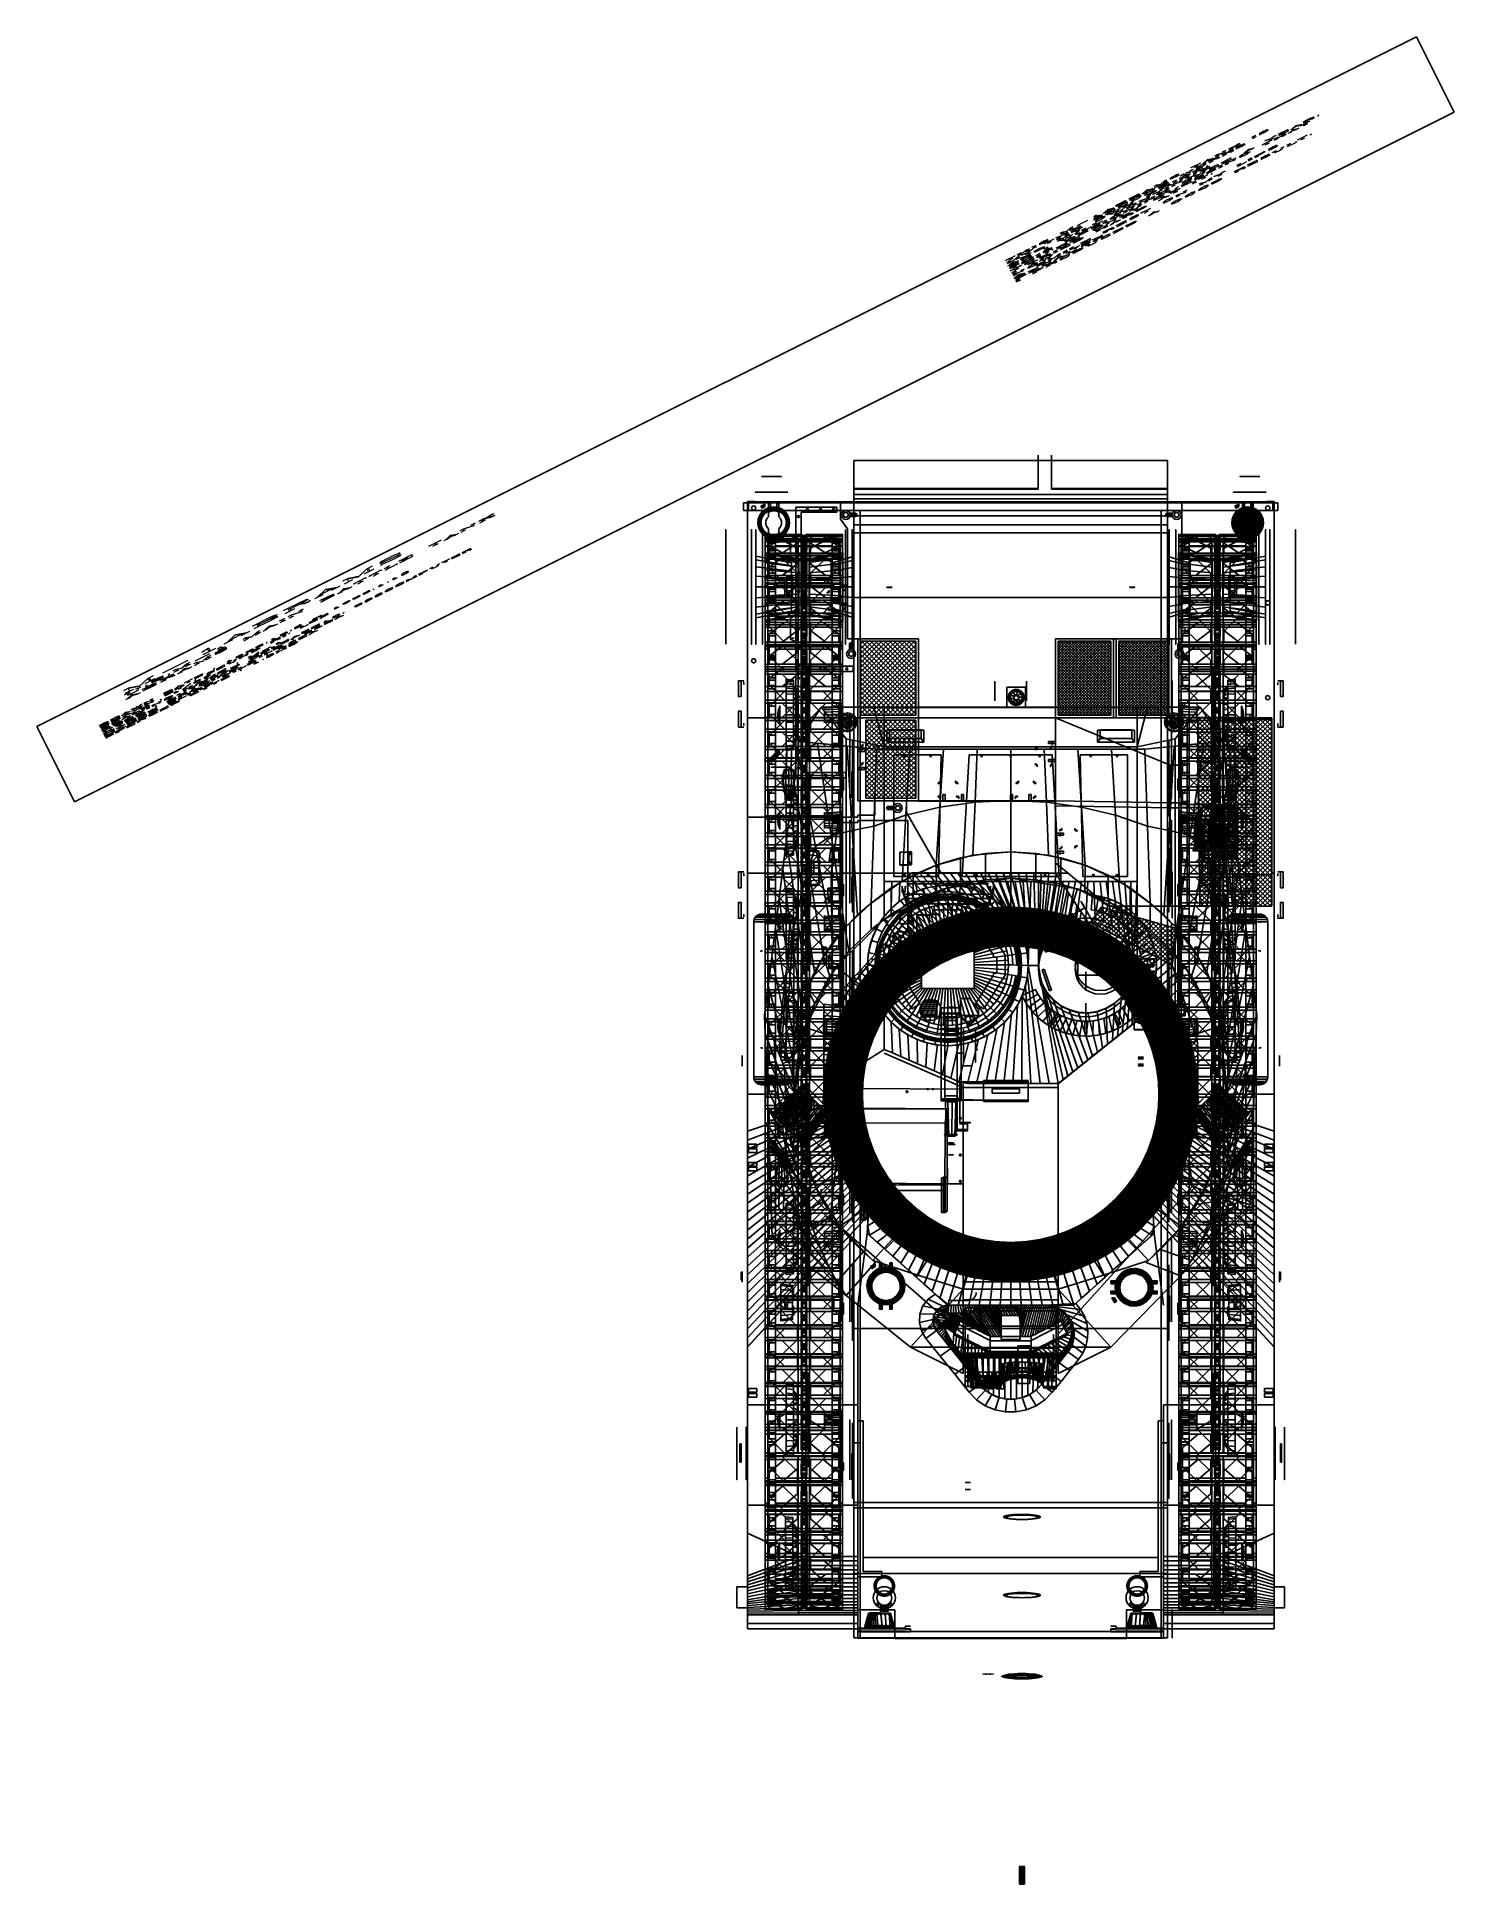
# Model space of a CAD drawing. Extents: x -54 to 215, y -235 to 116.
import ezdxf

# ---------------------------------------------------------------- set-up
doc = ezdxf.new("R2010")
doc.units = 0
doc.layers.get('0').update_dxf_attribs({"linetype": 'CONTINUOUS'})
for name, color, linetype in [('A', 7, 'CONTINUOUS'), ('AAAA', 7, 'CONTINUOUS'), ('AAAAA', 7, 'CONTINUOUS'), ('B', 7, 'CONTINUOUS'), ('BBBB', 7, 'CONTINUOUS'), ('BBBBB', 7, 'CONTINUOUS'), ('C', 7, 'CONTINUOUS'), ('CCCC', 7, 'CONTINUOUS'), ('D', 7, 'CONTINUOUS'), ('DDDD', 7, 'CONTINUOUS'), ('F', 7, 'CONTINUOUS'), ('FAST', 7, 'CONTINUOUS'), ('FFFF', 7, 'CONTINUOUS'), ('G', 7, 'CONTINUOUS'), ('GUN', 7, 'CONTINUOUS'), ('H', 7, 'CONTINUOUS'), ('HATCH', 7, 'CONTINUOUS'), ('HHHHH', 7, 'CONTINUOUS'), ('J', 7, 'CONTINUOUS'), ('L', 7, 'CONTINUOUS'), ('N', 7, 'CONTINUOUS'), ('S', 7, 'CONTINUOUS'), ('TEXT', 7, 'CONTINUOUS'), ('V', 7, 'CONTINUOUS'), ('WW', 7, 'CONTINUOUS')]:
    doc.layers.add(name, color=color, linetype=linetype)
doc.styles.get("Standard").update_dxf_attribs({"font": 'romanc'})

msp = doc.modelspace()

# ---------------------------------------------------------------- texts
at = {"layer": 'TEXT', "color": 0, "extrusion": (0.445435, -0.890871, 0.089087)}
for s, height, p in [('THIS M-1ABRAMS TANK IS', 3, (149.3, 82.26)), ('THIS DESIGNING ONCE A YEAR.', 3, (149.3, 62.83)), ("YOU'RE ONLY GUESSING THAT", 3, (149.3, 57.97)), ('MY THE SECOND WORKS', 3, (149.3, 77.4)), ('A SMILE REST ON MY LIPS', 3, (149.3, 43.4)), ('I PRODUCED A GOOD RESULT.', 3, (149.3, 33.69)), ('AND MY OWN PRIDE.', 3, (149.3, 72.54)), ('SO I WILL CONTINUE', 3, (149.3, 67.69)), ('I TRIED HARD AT IT.', 3, (149.3, 53.11)), ('BECAUSE ', 3, (149.3, 38.54)), ('NOW ', 3, (149.3, 48.26)), ('ABRAMS MAIN BATTLE TANK', 4, (-37.32, 86.24)), ('USED : AUTOCAD RELEASE10, 286COMPUTER', 2.5, (-44.08, 43.96)), ('M-1ABRAMS', 7, (-37.32, 98.98)), ('DRAWN DATE : 1992.12.8 ~ 1993.1.10', 2.5, (-44.08, 60.15)), ('DRAWN BY : SEUNG HI. LEE', 2.5, (-44.08, 56.1)), ('MAKED DRAWING FILE : 24EA', 2.5, (-44.08, 39.91)), ('DRAWING NAME : M-1', 2.5, (-44.08, 48)), ('MAKED SLIDE FILE : 40EA', 2.5, (-44.08, 35.86)), ('SPENDED BYTE : 1.6MB', 2.5, (-44.08, 31.81)), ('U.S.M-1 ', 4, (-37.32, 92.72)), ('SCALE : 1/35', 2.5, (-44.08, 52.05))]:
    msp.add_text(s, height=height, dxfattribs=at).set_placement(p)

# ---------------------------------------------------------------- blocks, each defined once
blk = doc.blocks.new('*X')
at = {"color": 0}
for p, q in [((-59.13, -22.89, 11.2), (-48.88, -12.64, 11.2)), ((-59.13, -22.01, 11.2), (-49.76, -12.64, 11.2)), ((-59.13, -21.13, 11.2), (-50.65, -12.64, 11.2)), ((-59.13, -20.24, 11.2), (-51.53, -12.64, 11.2)), ((-59.13, -19.36, 11.2), (-52.41, -12.64, 11.2)), ((-59.13, -18.47, 11.2), (-53.3, -12.64, 11.2)), ((-59.13, -17.59, 11.2), (-54.18, -12.64, 11.2)), ((-59.13, -16.71, 11.2), (-55.07, -12.64, 11.2)), ((-59.13, -15.82, 11.2), (-55.95, -12.64, 11.2)), ((-59.13, -14.94, 11.2), (-56.83, -12.64, 11.2)), ((-59.13, -14.06, 11.2), (-57.72, -12.64, 11.2)), ((-59.13, -13.17, 11.2), (-58.6, -12.64, 11.2)), ((-59.13, -23.78, 11.2), (-48.63, -13.28, 11.2)), ((-48.63, -23.85, 11.2), (-59.13, -13.35, 11.2)), ((-48.63, -22.96, 11.2), (-58.95, -12.64, 11.2)), ((-48.63, -22.08, 11.2), (-58.07, -12.64, 11.2)), ((-48.63, -21.19, 11.2), (-57.19, -12.64, 11.2)), ((-48.63, -20.31, 11.2), (-56.3, -12.64, 11.2)), ((-48.63, -19.43, 11.2), (-55.42, -12.64, 11.2)), ((-48.63, -18.54, 11.2), (-54.54, -12.64, 11.2)), ((-48.63, -17.66, 11.2), (-53.65, -12.64, 11.2)), ((-48.63, -16.77, 11.2), (-52.77, -12.64, 11.2)), ((-48.63, -15.89, 11.2), (-51.88, -12.64, 11.2)), ((-48.63, -15.01, 11.2), (-51, -12.64, 11.2)), ((-48.63, -14.12, 11.2), (-50.12, -12.64, 11.2)), ((-48.63, -13.24, 11.2), (-49.23, -12.64, 11.2)), ((-21.63, -22.16, 11.2), (-12.11, -12.64, 11.2)), ((-21.63, -21.63, 11.2), (-12.64, -12.64, 11.2)), ((-21.63, -21.1, 11.2), (-13.17, -12.64, 11.2)), ((-21.63, -20.57, 11.2), (-13.7, -12.64, 11.2)), ((-21.63, -20.04, 11.2), (-14.23, -12.64, 11.2)), ((-21.63, -19.51, 11.2), (-14.76, -12.64, 11.2)), ((-21.63, -18.98, 11.2), (-15.29, -12.64, 11.2)), ((-21.63, -18.45, 11.2), (-15.82, -12.64, 11.2)), ((-21.63, -17.92, 11.2), (-16.35, -12.64, 11.2)), ((-21.63, -17.39, 11.2), (-16.88, -12.64, 11.2)), ((-21.63, -16.86, 11.2), (-17.41, -12.64, 11.2)), ((-21.63, -16.33, 11.2), (-17.94, -12.64, 11.2)), ((-21.63, -15.8, 11.2), (-18.47, -12.64, 11.2)), ((-21.63, -15.27, 11.2), (-19, -12.64, 11.2)), ((-21.63, -14.74, 11.2), (-19.53, -12.64, 11.2)), ((-21.63, -14.21, 11.2), (-20.06, -12.64, 11.2)), ((-21.63, -13.68, 11.2), (-20.6, -12.64, 11.2)), ((-21.63, -13.15, 11.2), (-21.13, -12.64, 11.2)), ((-21.63, -22.69, 11.2), (-11.63, -12.69, 11.2)), ((-11.63, -22.84, 11.2), (-21.63, -12.84, 11.2)), ((-21.63, -23.22, 11.2), (-11.63, -13.22, 11.2)), ((-11.63, -23.37, 11.2), (-21.63, -13.37, 11.2)), ((-21.63, -23.75, 11.2), (-11.63, -13.75, 11.2)), ((-11.63, -23.9, 11.2), (-21.63, -13.9, 11.2)), ((-11.63, -22.31, 11.2), (-21.3, -12.64, 11.2)), ((-11.63, -21.78, 11.2), (-20.77, -12.64, 11.2)), ((-11.63, -21.25, 11.2), (-20.24, -12.64, 11.2)), ((-11.63, -20.72, 11.2), (-19.71, -12.64, 11.2)), ((-11.63, -20.19, 11.2), (-19.18, -12.64, 11.2)), ((-11.63, -19.66, 11.2), (-18.65, -12.64, 11.2)), ((-11.63, -19.13, 11.2), (-18.12, -12.64, 11.2)), ((-11.63, -18.6, 11.2), (-17.59, -12.64, 11.2)), ((-11.63, -18.07, 11.2), (-17.06, -12.64, 11.2)), ((-11.63, -17.53, 11.2), (-16.53, -12.64, 11.2)), ((-11.63, -17, 11.2), (-16, -12.64, 11.2)), ((-11.63, -16.47, 11.2), (-15.47, -12.64, 11.2)), ((-11.63, -15.94, 11.2), (-14.94, -12.64, 11.2)), ((-11.63, -15.41, 11.2), (-14.41, -12.64, 11.2)), ((-11.63, -14.88, 11.2), (-13.88, -12.64, 11.2)), ((-11.63, -14.35, 11.2), (-13.35, -12.64, 11.2)), ((-11.63, -13.82, 11.2), (-12.82, -12.64, 11.2)), ((-11.63, -13.29, 11.2), (-12.29, -12.64, 11.2)), ((-11.63, -12.76, 11.2), (-11.76, -12.64, 11.2)), ((-10.13, -18.62, 11.2), (-4.15, -12.64, 11.2)), ((-10.13, -18.09, 11.2), (-4.69, -12.64, 11.2)), ((-10.13, -17.56, 11.2), (-5.22, -12.64, 11.2)), ((-10.13, -17.03, 11.2), (-5.75, -12.64, 11.2)), ((-10.13, -16.5, 11.2), (-6.28, -12.64, 11.2)), ((-10.13, -15.97, 11.2), (-6.81, -12.64, 11.2)), ((-10.13, -15.44, 11.2), (-7.34, -12.64, 11.2)), ((-10.13, -14.91, 11.2), (-7.87, -12.64, 11.2)), ((-10.13, -14.38, 11.2), (-8.4, -12.64, 11.2)), ((-10.13, -13.85, 11.2), (-8.93, -12.64, 11.2)), ((-10.13, -13.32, 11.2), (-9.46, -12.64, 11.2)), ((-10.13, -12.78, 11.2), (-9.99, -12.64, 11.2)), ((-10.13, -19.15, 11.2), (-3.62, -12.64, 11.2)), ((-10.13, -19.68, 11.2), (-3.09, -12.64, 11.2)), ((-10.13, -20.21, 11.2), (-2.56, -12.64, 11.2)), ((-10.13, -20.74, 11.2), (-2.03, -12.64, 11.2)), ((-10.13, -21.27, 11.2), (-1.5, -12.64, 11.2)), ((-10.13, -21.8, 11.2), (-0.97, -12.64, 11.2)), ((-0.63, -22.17, 11.2), (-10.13, -12.67, 11.2)), ((-10.13, -22.33, 11.2), (-0.63, -12.83, 11.2)), ((-0.63, -22.7, 11.2), (-10.13, -13.2, 11.2)), ((-10.13, -22.86, 11.2), (-0.63, -13.36, 11.2)), ((-0.63, -23.23, 11.2), (-10.13, -13.73, 11.2)), ((-10.13, -23.39, 11.2), (-0.63, -13.89, 11.2)), ((-0.63, -21.64, 11.2), (-9.63, -12.64, 11.2)), ((-0.63, -21.11, 11.2), (-9.1, -12.64, 11.2)), ((-0.63, -20.58, 11.2), (-8.57, -12.64, 11.2)), ((-0.63, -20.05, 11.2), (-8.04, -12.64, 11.2)), ((-0.63, -19.52, 11.2), (-7.51, -12.64, 11.2)), ((-0.63, -18.99, 11.2), (-6.98, -12.64, 11.2)), ((-0.63, -18.46, 11.2), (-6.45, -12.64, 11.2)), ((-0.63, -17.93, 11.2), (-5.92, -12.64, 11.2)), ((-0.63, -17.4, 11.2), (-5.39, -12.64, 11.2)), ((-0.63, -16.87, 11.2), (-4.86, -12.64, 11.2)), ((-0.63, -16.34, 11.2), (-4.33, -12.64, 11.2)), ((-0.63, -15.81, 11.2), (-3.8, -12.64, 11.2)), ((-0.63, -15.28, 11.2), (-3.27, -12.64, 11.2)), ((-0.63, -14.75, 11.2), (-2.74, -12.64, 11.2)), ((-0.63, -14.22, 11.2), (-2.21, -12.64, 11.2)), ((-0.63, -13.69, 11.2), (-1.68, -12.64, 11.2)), ((-0.63, -13.16, 11.2), (-1.15, -12.64, 11.2)), ((-59.13, -24.66, 11.2), (-48.63, -14.16, 11.2)), ((-48.63, -24.73, 11.2), (-59.13, -14.23, 11.2)), ((-59.13, -25.55, 11.2), (-48.63, -15.05, 11.2)), ((-48.63, -25.61, 11.2), (-59.13, -15.11, 11.2)), ((-59.13, -26.43, 11.2), (-48.63, -15.93, 11.2)), ((-48.63, -26.5, 11.2), (-59.13, -16, 11.2)), ((-49.37, -26.64, 11.2), (-59.13, -16.88, 11.2)), ((-58.46, -26.64, 11.2), (-48.63, -16.81, 11.2)), ((-21.63, -24.28, 11.2), (-11.63, -14.28, 11.2)), ((-11.63, -24.43, 11.2), (-21.63, -14.43, 11.2)), ((-21.63, -24.82, 11.2), (-11.63, -14.82, 11.2)), ((-11.63, -24.96, 11.2), (-21.63, -14.96, 11.2)), ((-21.63, -25.35, 11.2), (-11.63, -15.35, 11.2)), ((-11.63, -25.49, 11.2), (-21.63, -15.49, 11.2)), ((-21.63, -25.88, 11.2), (-11.63, -15.88, 11.2)), ((-11.63, -26.02, 11.2), (-21.63, -16.02, 11.2)), ((-21.63, -26.41, 11.2), (-11.63, -16.41, 11.2)), ((-11.63, -26.55, 11.2), (-21.63, -16.55, 11.2)), ((-12.07, -26.64, 11.2), (-21.63, -17.08, 11.2)), ((-21.34, -26.64, 11.2), (-11.63, -16.94, 11.2)), ((-20.81, -26.64, 11.2), (-11.63, -17.47, 11.2)), ((-0.63, -23.76, 11.2), (-10.13, -14.26, 11.2)), ((-10.13, -23.92, 11.2), (-0.63, -14.42, 11.2)), ((-0.63, -24.29, 11.2), (-10.13, -14.79, 11.2)), ((-10.13, -24.45, 11.2), (-0.63, -14.95, 11.2)), ((-0.63, -24.82, 11.2), (-10.13, -15.32, 11.2)), ((-10.13, -24.98, 11.2), (-0.63, -15.48, 11.2)), ((-0.63, -25.35, 11.2), (-10.13, -15.85, 11.2)), ((-10.13, -25.51, 11.2), (-0.63, -16.01, 11.2)), ((-0.63, -25.88, 11.2), (-10.13, -16.38, 11.2)), ((-10.13, -26.04, 11.2), (-0.63, -16.54, 11.2)), ((-0.63, -26.41, 11.2), (-10.13, -16.91, 11.2)), ((-10.13, -26.57, 11.2), (-0.63, -17.07, 11.2)), ((-0.94, -26.64, 11.2), (-10.13, -17.44, 11.2)), ((-50.26, -26.64, 11.2), (-59.13, -17.76, 11.2)), ((-51.14, -26.64, 11.2), (-59.13, -18.65, 11.2)), ((-52.03, -26.64, 11.2), (-59.13, -19.53, 11.2)), ((-52.91, -26.64, 11.2), (-59.13, -20.42, 11.2)), ((-57.58, -26.64, 11.2), (-48.63, -17.7, 11.2)), ((-56.69, -26.64, 11.2), (-48.63, -18.58, 11.2)), ((-55.81, -26.64, 11.2), (-48.63, -19.47, 11.2)), ((-54.92, -26.64, 11.2), (-48.63, -20.35, 11.2)), ((-12.6, -26.64, 11.2), (-21.63, -17.61, 11.2)), ((-13.13, -26.64, 11.2), (-21.63, -18.14, 11.2)), ((-13.67, -26.64, 11.2), (-21.63, -18.67, 11.2)), ((-14.2, -26.64, 11.2), (-21.63, -19.2, 11.2)), ((-14.73, -26.64, 11.2), (-21.63, -19.73, 11.2)), ((-15.26, -26.64, 11.2), (-21.63, -20.26, 11.2)), ((-15.79, -26.64, 11.2), (-21.63, -20.79, 11.2)), ((-20.28, -26.64, 11.2), (-11.63, -18, 11.2)), ((-19.75, -26.64, 11.2), (-11.63, -18.53, 11.2)), ((-19.22, -26.64, 11.2), (-11.63, -19.06, 11.2)), ((-18.69, -26.64, 11.2), (-11.63, -19.59, 11.2)), ((-18.15, -26.64, 11.2), (-11.63, -20.12, 11.2)), ((-17.62, -26.64, 11.2), (-11.63, -20.65, 11.2)), ((-1.47, -26.64, 11.2), (-10.13, -17.97, 11.2)), ((-2, -26.64, 11.2), (-10.13, -18.5, 11.2)), ((-2.53, -26.64, 11.2), (-10.13, -19.03, 11.2)), ((-3.06, -26.64, 11.2), (-10.13, -19.57, 11.2)), ((-3.59, -26.64, 11.2), (-10.13, -20.1, 11.2)), ((-4.12, -26.64, 11.2), (-10.13, -20.63, 11.2)), ((-9.67, -26.64, 11.2), (-0.63, -17.6, 11.2)), ((-9.14, -26.64, 11.2), (-0.63, -18.13, 11.2)), ((-8.61, -26.64, 11.2), (-0.63, -18.66, 11.2)), ((-8.08, -26.64, 11.2), (-0.63, -19.19, 11.2)), ((-7.55, -26.64, 11.2), (-0.63, -19.73, 11.2)), ((-7.02, -26.64, 11.2), (-0.63, -20.26, 11.2)), ((-6.49, -26.64, 11.2), (-0.63, -20.79, 11.2)), ((-53.79, -26.64, 11.2), (-59.13, -21.3, 11.2)), ((-54.68, -26.64, 11.2), (-59.13, -22.18, 11.2)), ((-55.56, -26.64, 11.2), (-59.13, -23.07, 11.2)), ((-56.44, -26.64, 11.2), (-59.13, -23.95, 11.2)), ((-54.04, -26.64, 11.2), (-48.63, -21.23, 11.2)), ((-53.16, -26.64, 11.2), (-48.63, -22.12, 11.2)), ((-52.27, -26.64, 11.2), (-48.63, -23, 11.2)), ((-51.39, -26.64, 11.2), (-48.63, -23.88, 11.2)), ((-16.32, -26.64, 11.2), (-21.63, -21.32, 11.2)), ((-16.85, -26.64, 11.2), (-21.63, -21.85, 11.2)), ((-17.38, -26.64, 11.2), (-21.63, -22.38, 11.2)), ((-17.91, -26.64, 11.2), (-21.63, -22.91, 11.2)), ((-18.44, -26.64, 11.2), (-21.63, -23.44, 11.2)), ((-18.97, -26.64, 11.2), (-21.63, -23.98, 11.2)), ((-19.5, -26.64, 11.2), (-21.63, -24.51, 11.2)), ((-17.09, -26.64, 11.2), (-11.63, -21.18, 11.2)), ((-16.56, -26.64, 11.2), (-11.63, -21.71, 11.2)), ((-16.03, -26.64, 11.2), (-11.63, -22.24, 11.2)), ((-15.5, -26.64, 11.2), (-11.63, -22.77, 11.2)), ((-14.97, -26.64, 11.2), (-11.63, -23.3, 11.2)), ((-14.44, -26.64, 11.2), (-11.63, -23.83, 11.2)), ((-13.91, -26.64, 11.2), (-11.63, -24.36, 11.2)), ((-4.65, -26.64, 11.2), (-10.13, -21.16, 11.2)), ((-5.18, -26.64, 11.2), (-10.13, -21.69, 11.2)), ((-5.71, -26.64, 11.2), (-10.13, -22.22, 11.2)), ((-6.24, -26.64, 11.2), (-10.13, -22.75, 11.2)), ((-6.77, -26.64, 11.2), (-10.13, -23.28, 11.2)), ((-7.3, -26.64, 11.2), (-10.13, -23.81, 11.2)), ((-7.83, -26.64, 11.2), (-10.13, -24.34, 11.2)), ((-5.96, -26.64, 11.2), (-0.63, -21.32, 11.2)), ((-5.43, -26.64, 11.2), (-0.63, -21.85, 11.2)), ((-4.9, -26.64, 11.2), (-0.63, -22.38, 11.2)), ((-4.37, -26.64, 11.2), (-0.63, -22.91, 11.2)), ((-3.84, -26.64, 11.2), (-0.63, -23.44, 11.2)), ((-3.31, -26.64, 11.2), (-0.63, -23.97, 11.2)), ((-2.78, -26.64, 11.2), (-0.63, -24.5, 11.2)), ((-57.33, -26.64, 11.2), (-59.13, -24.84, 11.2)), ((-58.21, -26.64, 11.2), (-59.13, -25.72, 11.2)), ((-59.1, -26.64, 11.2), (-59.13, -26.6, 11.2)), ((-50.5, -26.64, 11.2), (-48.63, -24.77, 11.2)), ((-49.62, -26.64, 11.2), (-48.63, -25.65, 11.2)), ((-48.74, -26.64, 11.2), (-48.63, -26.54, 11.2)), ((-20.03, -26.64, 11.2), (-21.63, -25.04, 11.2)), ((-20.56, -26.64, 11.2), (-21.63, -25.57, 11.2)), ((-21.09, -26.64, 11.2), (-21.63, -26.1, 11.2)), ((-21.62, -26.64, 11.2), (-21.63, -26.63, 11.2)), ((-13.38, -26.64, 11.2), (-11.63, -24.89, 11.2)), ((-12.85, -26.64, 11.2), (-11.63, -25.42, 11.2)), ((-12.32, -26.64, 11.2), (-11.63, -25.95, 11.2)), ((-11.79, -26.64, 11.2), (-11.63, -26.48, 11.2)), ((-8.36, -26.64, 11.2), (-10.13, -24.87, 11.2)), ((-8.89, -26.64, 11.2), (-10.13, -25.4, 11.2)), ((-9.42, -26.64, 11.2), (-10.13, -25.93, 11.2)), ((-9.95, -26.64, 11.2), (-10.13, -26.46, 11.2)), ((-2.24, -26.64, 11.2), (-0.63, -25.03, 11.2)), ((-1.71, -26.64, 11.2), (-0.63, -25.56, 11.2)), ((-1.18, -26.64, 11.2), (-0.63, -26.09, 11.2)), ((-0.65, -26.64, 11.2), (-0.63, -26.62, 11.2)), ((4.87, -30.49, 9.7), (8.22, -27.14, 9.7)), ((4.87, -29.6, 9.7), (7.33, -27.14, 9.7)), ((4.87, -28.72, 9.7), (6.45, -27.14, 9.7)), ((4.87, -27.84, 9.7), (5.56, -27.14, 9.7)), ((4.87, -31.37, 9.7), (8.87, -27.37, 9.7)), ((8.87, -31.85, 9.7), (4.87, -27.85, 9.7)), ((8.87, -30.96, 9.7), (5.04, -27.14, 9.7)), ((8.87, -30.08, 9.7), (5.93, -27.14, 9.7)), ((8.87, -29.2, 9.7), (6.81, -27.14, 9.7)), ((8.87, -28.31, 9.7), (7.69, -27.14, 9.7)), ((8.87, -27.43, 9.7), (8.58, -27.14, 9.7)), ((4.87, -32.26, 9.7), (8.87, -28.26, 9.7)), ((8.87, -32.73, 9.7), (4.87, -28.73, 9.7)), ((4.87, -33.14, 9.7), (8.87, -29.14, 9.7)), ((8.87, -33.62, 9.7), (4.87, -29.62, 9.7)), ((4.87, -34.02, 9.7), (8.87, -30.02, 9.7)), ((8.87, -34.5, 9.7), (4.87, -30.5, 9.7)), ((4.87, -34.91, 9.7), (8.87, -30.91, 9.7)), ((8.87, -35.38, 9.7), (4.87, -31.38, 9.7)), ((8.24, -35.64, 9.7), (4.87, -32.27, 9.7)), ((7.36, -35.64, 9.7), (4.87, -33.15, 9.7)), ((6.47, -35.64, 9.7), (4.87, -34.03, 9.7)), ((5.59, -35.64, 9.7), (4.87, -34.92, 9.7)), ((5.02, -35.64, 9.7), (8.87, -31.79, 9.7)), ((5.9, -35.64, 9.7), (8.87, -32.68, 9.7)), ((6.79, -35.64, 9.7), (8.87, -33.56, 9.7)), ((7.67, -35.64, 9.7), (8.87, -34.44, 9.7)), ((8.55, -35.64, 9.7), (8.87, -35.33, 9.7)), ((11.49, -62.75, 5.12), (17.28, -56.97, 5.12)), ((11.49, -61.87, 5.12), (16.39, -56.97, 5.12)), ((11.49, -60.99, 5.12), (15.51, -56.97, 5.12)), ((11.49, -60.1, 5.12), (14.63, -56.97, 5.12)), ((11.49, -59.22, 5.12), (13.74, -56.97, 5.12)), ((11.49, -58.33, 5.12), (12.86, -56.97, 5.12)), ((11.49, -57.45, 5.12), (11.97, -56.97, 5.12)), ((11.49, -57.45, 5.12), (16.98, -62.94, 5.12)), ((11.49, -58.34, 5.12), (16.09, -62.94, 5.12)), ((11.49, -59.22, 5.12), (15.21, -62.94, 5.12)), ((11.89, -56.97, 5.12), (17.86, -62.94, 5.12)), ((12.19, -62.94, 5.12), (18.16, -56.97, 5.12)), ((12.78, -56.97, 5.12), (18.75, -62.94, 5.12)), ((13.07, -62.94, 5.12), (18.97, -57.05, 5.12)), ((13.66, -56.97, 5.12), (18.97, -62.28, 5.12)), ((13.96, -62.94, 5.12), (18.97, -57.93, 5.12)), ((14.54, -56.97, 5.12), (18.97, -61.39, 5.12)), ((14.84, -62.94, 5.12), (18.97, -58.81, 5.12)), ((15.43, -56.97, 5.12), (18.97, -60.51, 5.12)), ((16.31, -56.97, 5.12), (18.97, -59.63, 5.12)), ((17.19, -56.97, 5.12), (18.97, -58.74, 5.12)), ((18.08, -56.97, 5.12), (18.97, -57.86, 5.12)), ((18.96, -56.97, 5.12), (18.97, -56.97, 5.12)), ((11.49, -60.11, 5.12), (14.33, -62.94, 5.12)), ((11.49, -60.99, 5.12), (13.44, -62.94, 5.12)), ((11.49, -61.87, 5.12), (12.56, -62.94, 5.12)), ((11.49, -62.76, 5.12), (11.67, -62.94, 5.12)), ((15.73, -62.94, 5.12), (18.97, -59.7, 5.12)), ((16.61, -62.94, 5.12), (18.97, -60.58, 5.12)), ((17.49, -62.94, 5.12), (18.97, -61.47, 5.12)), ((18.38, -62.94, 5.12), (18.97, -62.35, 5.12)), ((-15.15, -66.17, 5), (-15.4, -65.92, 5)), ((-15.08, -65.46, 5), (-12.91, -63.29, 5)), ((-13.28, -67.15, 5), (-15.04, -65.4, 5)), ((-14.99, -66.25, 5), (-12.22, -63.49, 5)), ((-11.42, -68.13, 5), (-14.67, -64.88, 5)), ((-14.41, -66.56, 5), (-11.53, -63.68, 5)), ((-9.56, -69.11, 5), (-14.31, -64.36, 5)), ((-7.69, -70.09, 5), (-13.95, -63.84, 5)), ((-13.83, -66.86, 5), (-10.84, -63.87, 5)), ((-5.83, -71.07, 5), (-13.58, -63.32, 5)), ((-13.25, -67.17, 5), (-10.15, -64.07, 5)), ((-12.67, -67.47, 5), (-9.46, -64.26, 5)), ((-3.96, -72.05, 5), (-12.65, -63.37, 5)), ((-12.09, -67.78, 5), (-8.77, -64.45, 5)), ((-11.51, -68.08, 5), (-8.08, -64.65, 5)), ((-2.1, -73.03, 5), (-11.42, -63.71, 5)), ((-10.93, -68.39, 5), (-7.39, -64.84, 5)), ((-10.35, -68.69, 5), (-6.7, -65.04, 5)), ((-0.24, -74.01, 5), (-10.19, -64.06, 5)), ((-9.77, -68.99, 5), (-6.01, -65.23, 5)), ((-9.2, -69.3, 5), (-5.32, -65.42, 5)), ((0.13, -73.5, 5), (-8.96, -64.4, 5)), ((-8.62, -69.6, 5), (-4.63, -65.62, 5)), ((-8.04, -69.91, 5), (-3.94, -65.81, 5)), ((0.25, -72.72, 5), (-7.73, -64.75, 5)), ((-7.46, -70.21, 5), (-3.25, -66, 5)), ((-6.88, -70.52, 5), (-2.56, -66.2, 5)), ((0.36, -71.95, 5), (-6.5, -65.09, 5)), ((-6.3, -70.82, 5), (-1.87, -66.39, 5)), ((-5.72, -71.13, 5), (-1.18, -66.58, 5)), ((0.47, -71.18, 5), (-5.28, -65.43, 5)), ((0.58, -70.41, 5), (-4.05, -65.78, 5)), ((0.69, -69.63, 5), (-2.82, -66.12, 5)), ((0.8, -68.86, 5), (-1.59, -66.47, 5)), ((-5.14, -71.43, 5), (-0.49, -66.78, 5)), ((-4.56, -71.74, 5), (0.2, -66.97, 5)), ((-3.98, -72.04, 5), (0.89, -67.16, 5)), ((-3.4, -72.35, 5), (0.92, -68.02, 5)), ((-2.82, -72.65, 5), (0.77, -69.05, 5)), ((-2.24, -72.95, 5), (0.63, -70.09, 5)), ((0.91, -68.09, 5), (-0.36, -66.81, 5)), ((1.02, -67.32, 5), (0.87, -67.16, 5)), ((-1.66, -73.26, 5), (0.48, -71.12, 5)), ((-1.08, -73.56, 5), (0.33, -72.15, 5)), ((-0.51, -73.87, 5), (0.18, -73.18, 5))]:
    blk.add_line(p, q, dxfattribs=at)
at = {"color": 0, "extrusion": (0, -0.199309, 0.979937)}
for p, q in [((-58.13, -36.85, 9.22), (-48.67, -27.57, 11.11)), ((-58.13, -35.98, 9.4), (-49.55, -27.57, 11.11)), ((-58.13, -35.11, 9.57), (-50.44, -27.57, 11.11)), ((-58.13, -34.25, 9.75), (-51.32, -27.57, 11.11)), ((-58.13, -33.38, 9.92), (-52.2, -27.57, 11.11)), ((-58.13, -32.51, 10.1), (-53.09, -27.57, 11.11)), ((-58.13, -31.65, 10.28), (-53.97, -27.57, 11.11)), ((-58.13, -30.78, 10.45), (-54.86, -27.57, 11.11)), ((-58.13, -29.92, 10.63), (-55.74, -27.57, 11.11)), ((-58.13, -29.05, 10.81), (-56.62, -27.57, 11.11)), ((-58.13, -28.18, 10.98), (-57.51, -27.57, 11.11)), ((-48.63, -37.02, 9.18), (-58.13, -27.72, 11.08)), ((-48.63, -36.16, 9.36), (-57.4, -27.57, 11.11)), ((-48.63, -35.29, 9.54), (-56.51, -27.57, 11.11)), ((-48.63, -34.43, 9.71), (-55.63, -27.57, 11.11)), ((-48.63, -33.56, 9.89), (-54.75, -27.57, 11.11)), ((-48.63, -32.69, 10.06), (-53.86, -27.57, 11.11)), ((-48.63, -31.83, 10.24), (-52.98, -27.57, 11.11)), ((-48.63, -30.96, 10.42), (-52.09, -27.57, 11.11)), ((-48.63, -30.1, 10.59), (-51.21, -27.57, 11.11)), ((-48.63, -29.23, 10.77), (-50.33, -27.57, 11.11)), ((-48.63, -28.36, 10.95), (-49.44, -27.57, 11.11)), ((-58.13, -37.71, 9.04), (-48.63, -28.4, 10.94)), ((-48.63, -37.89, 9.01), (-58.13, -28.58, 10.9)), ((-58.13, -38.58, 8.87), (-48.63, -29.27, 10.76)), ((-48.63, -38.76, 8.83), (-58.13, -29.45, 10.72)), ((-58.13, -39.44, 8.69), (-48.63, -30.13, 10.58)), ((-48.63, -39.62, 8.65), (-58.13, -30.31, 10.55)), ((-58.13, -40.31, 8.52), (-48.63, -31, 10.41)), ((-48.63, -40.49, 8.48), (-58.13, -31.18, 10.37)), ((-58.13, -41.18, 8.34), (-48.63, -31.87, 10.23)), ((-48.63, -41.36, 8.3), (-58.13, -32.05, 10.2)), ((-58.13, -42.04, 8.16), (-48.63, -32.73, 10.06)), ((-48.63, -42.22, 8.13), (-58.13, -32.91, 10.02)), ((-49.36, -42.37, 8.1), (-58.13, -33.78, 9.84)), ((-50.25, -42.37, 8.1), (-58.13, -34.64, 9.67)), ((-57.59, -42.37, 8.1), (-48.63, -33.6, 9.88)), ((-56.7, -42.37, 8.1), (-48.63, -34.47, 9.7)), ((-51.13, -42.37, 8.1), (-58.13, -35.51, 9.49)), ((-52.02, -42.37, 8.1), (-58.13, -36.38, 9.32)), ((-52.9, -42.37, 8.1), (-58.13, -37.24, 9.14)), ((-53.78, -42.37, 8.1), (-58.13, -38.11, 8.96)), ((-55.82, -42.37, 8.1), (-48.63, -35.33, 9.53)), ((-54.93, -42.37, 8.1), (-48.63, -36.2, 9.35)), ((-54.05, -42.37, 8.1), (-48.63, -37.06, 9.18)), ((-53.17, -42.37, 8.1), (-48.63, -37.93, 9)), ((-54.67, -42.37, 8.1), (-58.13, -38.98, 8.79)), ((-55.55, -42.37, 8.1), (-58.13, -39.84, 8.61)), ((-56.44, -42.37, 8.1), (-58.13, -40.71, 8.43)), ((-57.32, -42.37, 8.1), (-58.13, -41.57, 8.26)), ((-52.28, -42.37, 8.1), (-48.63, -38.8, 8.82)), ((-51.4, -42.37, 8.1), (-48.63, -39.66, 8.65)), ((-50.51, -42.37, 8.1), (-48.63, -40.53, 8.47)), ((-49.63, -42.37, 8.1), (-48.63, -41.39, 8.29)), ((-48.75, -42.37, 8.1), (-48.63, -42.26, 8.12))]:
    blk.add_line(p, q, dxfattribs=at)
at = {"color": 0, "extrusion": (-3.71337e-16, 0.200193, -0.979757)}
for p, q in [((9.77, -27.49, 11.15), (9.6, -27.65, 11.11)), ((10.65, -27.49, 11.15), (9.66, -28.47, 10.95)), ((18.97, -36.59, 9.29), (9.68, -27.49, 11.15)), ((11.53, -27.49, 11.15), (9.71, -29.28, 10.78)), ((12.42, -27.49, 11.15), (9.76, -30.1, 10.61)), ((13.3, -27.49, 11.15), (9.81, -30.91, 10.45)), ((14.19, -27.49, 11.15), (9.87, -31.73, 10.28)), ((15.07, -27.49, 11.15), (9.92, -32.54, 10.12)), ((15.95, -27.49, 11.15), (9.97, -33.35, 9.95)), ((16.84, -27.49, 11.15), (10.02, -34.17, 9.78)), ((17.72, -27.49, 11.15), (10.08, -34.98, 9.62)), ((18.6, -27.49, 11.15), (10.13, -35.8, 9.45)), ((18.97, -28, 11.04), (10.18, -36.61, 9.28)), ((18.97, -35.73, 9.46), (10.56, -27.49, 11.15)), ((18.97, -34.86, 9.64), (11.45, -27.49, 11.15)), ((18.97, -33.99, 9.82), (12.33, -27.49, 11.15)), ((18.97, -33.13, 10), (13.22, -27.49, 11.15)), ((18.97, -32.26, 10.17), (14.1, -27.49, 11.15)), ((18.97, -31.4, 10.35), (14.98, -27.49, 11.15)), ((18.97, -30.53, 10.53), (15.87, -27.49, 11.15)), ((18.97, -29.66, 10.7), (16.75, -27.49, 11.15)), ((18.97, -28.8, 10.88), (17.63, -27.49, 11.15)), ((18.97, -27.93, 11.06), (18.52, -27.49, 11.15)), ((18.97, -37.46, 9.11), (9.65, -28.33, 10.98)), ((18.97, -38.32, 8.93), (9.71, -29.25, 10.79)), ((18.97, -39.19, 8.76), (9.77, -30.18, 10.6)), ((18.97, -40.06, 8.58), (9.83, -31.1, 10.41)), ((18.97, -28.87, 10.87), (10.23, -37.43, 9.12)), ((18.97, -29.74, 10.69), (10.29, -38.24, 8.95)), ((18.97, -30.6, 10.51), (10.34, -39.06, 8.78)), ((18.97, -31.47, 10.33), (10.39, -39.87, 8.62)), ((18.97, -40.92, 8.4), (9.88, -32.02, 10.22)), ((18.97, -41.79, 8.23), (9.94, -32.95, 10.03)), ((18.97, -42.65, 8.05), (10, -33.87, 9.84)), ((18.97, -43.52, 7.87), (10.06, -34.8, 9.65)), ((18.97, -32.33, 10.16), (10.44, -40.69, 8.45)), ((18.97, -33.2, 9.98), (10.5, -41.5, 8.28)), ((18.97, -34.07, 9.8), (10.55, -42.32, 8.12)), ((18.97, -34.93, 9.63), (10.6, -43.13, 7.95)), ((18.97, -44.39, 7.69), (10.12, -35.72, 9.47)), ((18.97, -45.25, 7.52), (10.18, -36.65, 9.28)), ((18.97, -46.12, 7.34), (10.24, -37.57, 9.09)), ((18.97, -46.98, 7.16), (10.3, -38.5, 8.9)), ((18.97, -35.8, 9.45), (10.65, -43.94, 7.79)), ((18.97, -36.66, 9.27), (10.71, -44.76, 7.62)), ((18.97, -37.53, 9.1), (10.76, -45.57, 7.45)), ((18.97, -38.4, 8.92), (10.81, -46.39, 7.29)), ((18.97, -47.85, 6.99), (10.36, -39.42, 8.71)), ((18.97, -48.72, 6.81), (10.42, -40.34, 8.52)), ((18.97, -49.58, 6.63), (10.48, -41.27, 8.33)), ((18.97, -39.26, 8.74), (10.86, -47.2, 7.12)), ((18.97, -40.13, 8.56), (10.92, -48.02, 6.95)), ((18.97, -40.99, 8.39), (10.97, -48.83, 6.79)), ((18.97, -41.86, 8.21), (11.02, -49.65, 6.62)), ((18.97, -50.45, 6.46), (10.54, -42.19, 8.14)), ((18.97, -51.31, 6.28), (10.6, -43.12, 7.95)), ((18.97, -52.18, 6.1), (10.66, -44.04, 7.77)), ((18.97, -53.05, 5.93), (10.72, -44.97, 7.58)), ((18.97, -42.73, 8.03), (11.07, -50.46, 6.45)), ((18.97, -43.59, 7.86), (11.13, -51.28, 6.29)), ((18.97, -44.46, 7.68), (11.18, -52.09, 6.12)), ((18.97, -45.32, 7.5), (11.23, -52.9, 5.95)), ((18.97, -53.91, 5.75), (10.78, -45.89, 7.39)), ((18.97, -54.78, 5.57), (10.84, -46.81, 7.2)), ((18.97, -55.64, 5.39), (10.9, -47.74, 7.01)), ((18.97, -56.51, 5.22), (10.96, -48.66, 6.82)), ((18.97, -46.19, 7.33), (11.28, -53.72, 5.79)), ((18.97, -47.06, 7.15), (11.33, -54.53, 5.62)), ((18.97, -47.92, 6.97), (11.39, -55.35, 5.45)), ((18.97, -48.79, 6.8), (11.44, -56.16, 5.29)), ((18.55, -56.97, 5.12), (11.02, -49.59, 6.63)), ((17.67, -56.97, 5.12), (11.08, -50.51, 6.44)), ((16.78, -56.97, 5.12), (11.14, -51.44, 6.25)), ((15.9, -56.97, 5.12), (11.19, -52.36, 6.07)), ((18.97, -49.65, 6.62), (11.5, -56.97, 5.12)), ((18.97, -50.52, 6.44), (12.38, -56.97, 5.12)), ((18.97, -51.39, 6.26), (13.27, -56.97, 5.12)), ((18.97, -52.25, 6.09), (14.15, -56.97, 5.12)), ((15.02, -56.97, 5.12), (11.25, -53.28, 5.88)), ((14.13, -56.97, 5.12), (11.31, -54.21, 5.69)), ((13.25, -56.97, 5.12), (11.37, -55.13, 5.5)), ((12.36, -56.97, 5.12), (11.43, -56.06, 5.31)), ((18.97, -53.12, 5.91), (15.04, -56.97, 5.12)), ((18.97, -53.98, 5.73), (15.92, -56.97, 5.12)), ((18.97, -54.85, 5.56), (16.8, -56.97, 5.12)), ((18.97, -55.72, 5.38), (17.69, -56.97, 5.12)), ((18.97, -56.58, 5.2), (18.57, -56.97, 5.12))]:
    blk.add_line(p, q, dxfattribs=at)
at = {"color": 0, "extrusion": (-1.32772e-19, -0.204384, 0.978891)}
for p, q in [((4.88, -36.27, 9.57), (5.5, -35.64, 9.7)), ((4.88, -36.22, 9.58), (8.93, -40.08, 8.77)), ((4.89, -37.13, 9.39), (6.37, -35.64, 9.7)), ((4.89, -37.08, 9.4), (8.94, -40.94, 8.59)), ((4.9, -38, 9.21), (7.24, -35.64, 9.7)), ((4.9, -37.95, 9.22), (8.96, -41.81, 8.41)), ((4.91, -38.86, 9.03), (8.11, -35.64, 9.7)), ((4.93, -39.73, 8.85), (8.87, -35.76, 9.68)), ((4.94, -40.59, 8.67), (8.88, -36.62, 9.49)), ((4.95, -41.46, 8.49), (8.89, -37.49, 9.31)), ((4.96, -42.32, 8.3), (8.91, -38.35, 9.13)), ((5.16, -35.64, 9.7), (8.92, -39.21, 8.95)), ((6.06, -35.64, 9.7), (8.91, -38.35, 9.13)), ((6.96, -35.64, 9.7), (8.89, -37.48, 9.32)), ((7.85, -35.64, 9.7), (8.88, -36.62, 9.5)), ((8.75, -35.64, 9.7), (8.87, -35.75, 9.68)), ((4.91, -38.81, 9.04), (8.97, -42.67, 8.23)), ((4.93, -39.68, 8.86), (8.98, -43.54, 8.05)), ((4.94, -40.54, 8.68), (9, -44.4, 7.87)), ((4.95, -41.41, 8.5), (9.01, -45.27, 7.69)), ((4.98, -43.19, 8.12), (8.92, -39.22, 8.95)), ((4.99, -44.05, 7.94), (8.93, -40.08, 8.77)), ((5, -44.92, 7.76), (8.94, -40.95, 8.59)), ((5.02, -45.78, 7.58), (8.96, -41.81, 8.41)), ((4.96, -42.27, 8.31), (9.09, -46.2, 7.5)), ((4.98, -43.14, 8.13), (9.18, -47.14, 7.3)), ((4.99, -44, 7.95), (9.28, -48.08, 7.1)), ((5, -44.87, 7.77), (9.37, -49.03, 6.91)), ((5.03, -46.65, 7.4), (8.97, -42.68, 8.23)), ((5.04, -47.51, 7.22), (8.98, -43.54, 8.05)), ((5.05, -48.38, 7.04), (9, -44.41, 7.87)), ((5.07, -49.24, 6.86), (9.01, -45.27, 7.69)), ((5.01, -45.73, 7.59), (9.47, -49.97, 6.71)), ((5.03, -46.6, 7.41), (9.56, -50.91, 6.51)), ((5.04, -47.47, 7.23), (9.65, -51.85, 6.31)), ((5.05, -48.33, 7.05), (9.75, -52.8, 6.12)), ((5.08, -50.11, 6.68), (9.08, -46.08, 7.52)), ((5.09, -50.97, 6.5), (9.16, -46.88, 7.35)), ((5.1, -51.84, 6.32), (9.24, -47.68, 7.19)), ((5.12, -52.71, 6.14), (9.32, -48.48, 7.02)), ((5.07, -49.2, 6.87), (9.84, -53.74, 5.92)), ((5.08, -50.06, 6.69), (9.94, -54.68, 5.72)), ((5.09, -50.93, 6.51), (10.03, -55.63, 5.53)), ((5.1, -51.79, 6.33), (10.13, -56.57, 5.33)), ((5.13, -53.57, 5.96), (9.4, -49.27, 6.85)), ((5.14, -54.44, 5.78), (9.48, -50.07, 6.69)), ((5.15, -55.3, 5.6), (9.56, -50.87, 6.52)), ((5.17, -56.17, 5.41), (9.64, -51.66, 6.35)), ((5.18, -57.03, 5.23), (9.72, -52.46, 6.19)), ((5.12, -52.66, 6.15), (10.22, -57.51, 5.13)), ((5.13, -53.52, 5.97), (10.32, -58.46, 4.94)), ((5.14, -54.39, 5.79), (10.41, -59.4, 4.74)), ((5.15, -55.25, 5.61), (10.51, -60.34, 4.54)), ((5.19, -57.9, 5.05), (9.8, -53.26, 6.02)), ((5.21, -58.76, 4.87), (9.88, -54.06, 5.85)), ((5.22, -59.63, 4.69), (9.96, -54.85, 5.69)), ((5.23, -60.49, 4.51), (10.04, -55.65, 5.52)), ((5.17, -56.12, 5.42), (10.6, -61.29, 4.35)), ((5.18, -56.98, 5.24), (10.7, -62.23, 4.15)), ((5.19, -57.85, 5.06), (10.55, -62.94, 4)), ((5.2, -58.71, 4.88), (9.65, -62.94, 4)), ((5.22, -59.58, 4.7), (8.75, -62.94, 4)), ((5.24, -61.36, 4.33), (10.12, -56.45, 5.36)), ((5.26, -62.22, 4.15), (10.2, -57.25, 5.19)), ((5.41, -62.94, 4), (10.28, -58.04, 5.02)), ((6.29, -62.94, 4), (10.36, -58.84, 4.86)), ((5.23, -60.44, 4.52), (7.86, -62.94, 4)), ((5.24, -61.31, 4.34), (6.96, -62.94, 4)), ((5.26, -62.17, 4.16), (6.06, -62.94, 4)), ((7.16, -62.94, 4), (10.44, -59.64, 4.69)), ((8.03, -62.94, 4), (10.52, -60.44, 4.52)), ((8.9, -62.94, 4), (10.6, -61.23, 4.36)), ((9.77, -62.94, 4), (10.68, -62.03, 4.19)), ((10.64, -62.94, 4), (10.76, -62.83, 4.02))]:
    blk.add_line(p, q, dxfattribs=at)
blk = doc.blocks.new('A')
at = {"color": 0}
for p, q in [((-0.4, 1.3), (-0.4, 0)), ((0, 1.3), (-0.4, 1.3)), ((-0.4, 0), (0, 0)), ((0, 0), (0, 1.3)), ((3.5, 1.3), (3.1, 1.3)), ((3.1, 1.3), (3.1, 0)), ((3.1, 0), (3.5, 0)), ((3.5, 0), (3.5, 1.3))]:
    blk.add_line(p, q, dxfattribs=at)
at = {"color": 0, "extrusion": (1, -6.12574e-17, -1.83664e-16)}
blk.add_circle((3.75, 0.25, 2), 0.15, dxfattribs=at)
at = {"color": 0, "extrusion": (-1.83664e-16, -1, -1.83664e-16)}
for centre in [(-1.2, 0.25, -0.95), (2.3, 0.25, -0.95), (2.3, 0.25, -0.95)]:
    blk.add_circle(centre, 0.15, dxfattribs=at)
at = {"color": 0, "extrusion": (1, 0, -1.83664e-16)}
for centre in [(0.65, 0.25, -0.4), (0.65, 0.25), (0.65, 0.25, 3.1), (0.65, 0.25, 3.5)]:
    blk.add_circle(centre, 0.15, dxfattribs=at)
at = {"color": 0, "invisible_edges": 15}
for points in [[(0, 1.3), (0, 0), (-0.4, 0), (-0.4, 1.3)], [(0, 1.3, 0.5), (0, 0, 0.5), (-0.4, 0, 0.5), (-0.4, 1.3, 0.5)], [(3.5, 1.3), (3.5, 0), (3.1, 0), (3.1, 1.3)], [(3.5, 1.3, 0.5), (3.5, 0, 0.5), (3.1, 0, 0.5), (3.1, 1.3, 0.5)]]:
    blk.add_3dface(points, dxfattribs=at)
at = {"color": 0}
mesh = blk.add_polymesh((2, 8), dxfattribs=dict(at, n_close=True))
for k, corner in enumerate([(-1.05, 3.45), (-1.09, 3.45), (-1.2, 3.45), (-1.31, 3.45), (-1.35, 3.45), (-1.31, 3.45), (-1.2, 3.45), (-1.09, 3.45), (-0.9, 3.6), (-0.9, 3.64), (-0.9, 3.75), (-0.9, 3.86), (-0.9, 3.9), (-0.9, 3.86), (-0.9, 3.75), (-0.9, 3.64)]):
    mesh.set_mesh_vertex(divmod(k, 8), corner)
mesh = blk.add_polymesh((2, 8), dxfattribs=dict(at, n_close=True))
for k, corner in enumerate([(2.15, 3.45), (2.19, 3.45), (2.3, 3.45), (2.41, 3.45), (2.45, 3.45), (2.41, 3.45), (2.3, 3.45), (2.19, 3.45), (2, 3.6), (2, 3.64), (2, 3.75), (2, 3.86), (2, 3.9), (2, 3.86), (2, 3.75), (2, 3.64)]):
    mesh.set_mesh_vertex(divmod(k, 8), corner)
mesh = blk.add_polymesh((2, 8), dxfattribs=dict(at, n_close=True))
for k, corner in enumerate([(-1.05, 0.95), (-1.09, 0.95), (-1.2, 0.95), (-1.31, 0.95), (-1.35, 0.95), (-1.31, 0.95), (-1.2, 0.95), (-1.09, 0.95), (-0.9, 0.8), (-0.9, 0.76), (-0.9, 0.65), (-0.9, 0.54), (-0.9, 0.5), (-0.9, 0.54), (-0.9, 0.65), (-0.9, 0.76)]):
    mesh.set_mesh_vertex(divmod(k, 8), corner)
mesh = blk.add_polymesh((2, 8), dxfattribs=dict(at, n_close=True))
for k, corner in enumerate([(2.45, 0.95), (2.41, 0.95), (2.3, 0.95), (2.19, 0.95), (2.15, 0.95), (2.19, 0.95), (2.3, 0.95), (2.41, 0.95), (2.6, 0.8), (2.6, 0.76), (2.6, 0.65), (2.6, 0.54), (2.6, 0.5), (2.6, 0.54), (2.6, 0.65), (2.6, 0.76)]):
    mesh.set_mesh_vertex(divmod(k, 8), corner)
blk = doc.blocks.new('B')
at = {"layer": 'A', "color": 0}
for p, q in [((-0.3, 1.8), (-0.3, 0.8)), ((0.3, 1.8), (0.3, 0.8))]:
    blk.add_line(p, q, dxfattribs=at)
blk.add_lwpolyline([(-0.43, 0.25), (0, 0.5), (0.43, 0.25), (0.43, -0.25), (0, -0.5), (-0.43, -0.25)], close=True, dxfattribs=at)
for centre, radius in [((0, 0), 0.85), ((0, 1.8, 0.2), 0.125)]:
    blk.add_circle(centre, radius, dxfattribs=at)
blk.add_arc((0, 1.8), 0.3, 0, 180, dxfattribs=at)
mesh = blk.add_polymesh((2, 9), dxfattribs=at)
for k, corner in enumerate([(0.3, 0.8), (0.23, 0.82), (0.15, 0.84), (0.08, 0.85), (0, 0.85), (-0.08, 0.85), (-0.15, 0.84), (-0.23, 0.82), (-0.3, 0.8), (0.3, 1.8), (0.28, 1.91), (0.21, 2.01), (0.11, 2.08), (0, 2.1), (-0.11, 2.08), (-0.21, 2.01), (-0.28, 1.91), (-0.3, 1.8)]):
    mesh.set_mesh_vertex(divmod(k, 9), corner)
blk = doc.blocks.new('C')
at = {"color": 0}
for p, q in [((0.2, 2.5, 0.2), (-1.5, 2.5, 0.2)), ((0, 2.5), (-1.5, 2.5)), ((-1.5, 2.5), (-1.5, 0)), ((0.2, 0, 0.2), (-1.5, 0, 0.2)), ((0, 0), (-1.5, 0)), ((0, 2.5, -0.3), (0.7, 2.5, -0.3)), ((0, 2.5, -0.3), (0, 2.5)), ((0, 0, -0.3), (0, 0)), ((0, 0, -0.3), (0.7, 0, -0.3)), ((0.2, 2.5, 0.2), (0.2, 0, 0.2)), ((0.7, 2.5, -0.1), (0.2, 2.5, -0.1)), ((0.2, 2.5, -0.1), (0.2, 2.5, 0.2)), ((0.2, 2.5, -0.1), (0.2, 0, -0.1)), ((0.2, 0, -0.1), (0.2, 0, 0.2)), ((0.7, 0, -0.1), (0.2, 0, -0.1)), ((0.7, 0, -0.3), (0.7, 2.5, -0.3))]:
    blk.add_line(p, q, dxfattribs=at)
for centre in [(0.45, 2.15, -0.1), (0.45, 0.35, -0.1)]:
    blk.add_circle(centre, 0.15, dxfattribs=at)
at = {"color": 0, "invisible_edges": 15}
for points in [[(-1.5, 2.5, 0.2), (0.2, 2.5, 0.2), (0, 2.5), (-1.5, 2.5)], [(0.2, 2.5, 0.2), (-1.5, 2.5, 0.2), (-1.5, 0, 0.2), (0.2, 0, 0.2)], [(-1.5, 0, 0.2), (0.2, 0, 0.2), (0, 0), (-1.5, 0)], [(0.7, 2.5, -0.1), (0.7, 2.5, -0.3), (0, 2.5, -0.3), (0.2, 2.5, -0.1)], [(0, 2.5, -0.3), (0.2, 2.5, -0.1), (0.2, 2.5, 0.2), (0, 2.5)], [(0.7, 0, -0.1), (0.7, 0, -0.3), (0, 0, -0.3), (0.2, 0, -0.1)], [(0, 0, -0.3), (0.2, 0, -0.1), (0.2, 0, 0.2), (0, 0)], [(0.2, 2.5, -0.1), (0.7, 2.5, -0.1), (0.7, 0, -0.1), (0.2, 0, -0.1)], [(0.2, 2.5, 0.2), (0.2, 2.5, -0.1), (0.2, 0, -0.1), (0.2, 0, 0.2)]]:
    blk.add_3dface(points, dxfattribs=at)
blk = doc.blocks.new('D')
at = {"color": 0}
for centre in [(0, 0, 0.84), (0, 0, 0.6)]:
    blk.add_circle(centre, 2.7, dxfattribs=at)
at = {"layer": 'A', "color": 0}
for p, q in [((-0.72, 4.4), (-1.2, 4.4)), ((-1.2, 3.39, 0.6), (-1.2, 4.4, 0.6)), ((-0.72, 3.53, 0.6), (-0.72, 4.4, 0.6)), ((0.72, 3.53, 0.6), (0.72, 4.4, 0.6)), ((1.2, 4.4), (0.72, 4.4)), ((1.2, 3.39, 0.6), (1.2, 4.4, 0.6)), ((-1.2, -3.39, 0.6), (-1.2, -4.4, 0.6)), ((1.2, -3.39, 0.6), (1.2, -4.4, 0.6)), ((-0.72, -4.4), (-1.2, -4.4)), ((-0.72, -3.53, 0.6), (-0.72, -4.4, 0.6)), ((0.72, -3.53, 0.6), (0.72, -4.4, 0.6)), ((1.2, -4.4), (0.72, -4.4))]:
    blk.add_line(p, q, dxfattribs=at)
blk.add_lwpolyline([(-3.6, 0, 1), (3.6, 0, 1)], format="xyb", close=True, dxfattribs=at)
at = {"layer": 'A', "color": 0, "const_width": 0.9}
blk.add_lwpolyline([(-3.15, 0, 1), (3.15, 0, 1)], format="xyb", close=True, dxfattribs=at)
at = {"layer": 'A', "color": 0, "extrusion": (0.83022, 0.557435, -1.83664e-16)}
blk.add_circle((4.48, 0.3, -0.33), 0.24, dxfattribs=at)
at = {"layer": 'A', "color": 0, "extrusion": (1, 0, -1.83664e-16)}
for centre, radius in [((3.96, 0.3, -2.04), 0.24), ((3.96, 0.3, -1.2), 0.24), ((3.96, 0.3, -0.72), 0.3), ((-3.96, 0.3, -0.72), 0.3)]:
    blk.add_circle(centre, radius, dxfattribs=at)
at = {"layer": 'A', "color": 0}
mesh = blk.add_polymesh((2, 20), dxfattribs=dict(at, n_close=True))
for k, corner in enumerate([(-2.91, 3.74), (-2.9, 3.73), (-2.88, 3.7), (-2.85, 3.65), (-2.81, 3.6), (-2.77, 3.54), (-2.73, 3.48), (-2.69, 3.42), (-2.67, 3.38), (-2.65, 3.35), (-2.64, 3.34), (-2.65, 3.35), (-2.67, 3.38), (-2.69, 3.42), (-2.73, 3.48), (-2.77, 3.54), (-2.81, 3.6), (-2.85, 3.65), (-2.88, 3.7), (-2.9, 3.73), (-2.04, 4.2), (-2.04, 4.19), (-2.04, 4.16), (-2.04, 4.1), (-2.04, 4.04), (-2.04, 3.96), (-2.04, 3.89), (-2.04, 3.82), (-2.04, 3.77), (-2.04, 3.73), (-2.04, 3.72), (-2.04, 3.73), (-2.04, 3.77), (-2.04, 3.82), (-2.04, 3.89), (-2.04, 3.96), (-2.04, 4.04), (-2.04, 4.1), (-2.04, 4.16), (-2.04, 4.19)]):
    mesh.set_mesh_vertex(divmod(k, 20), corner)
mesh = blk.add_polymesh((2, 7), dxfattribs=at)
for k, corner in enumerate([(-0.72, 3.53), (-0.8, 3.51), (-0.88, 3.49), (-0.96, 3.47), (-1.04, 3.45), (-1.12, 3.42), (-1.2, 3.39), (-0.72, 4.4), (-0.8, 4.4), (-0.88, 4.4), (-0.96, 4.4), (-1.04, 4.4), (-1.12, 4.4), (-1.2, 4.4)]):
    mesh.set_mesh_vertex(divmod(k, 7), corner)
mesh = blk.add_polymesh((2, 7), dxfattribs=at)
for k, corner in enumerate([(0.72, 3.53), (0.8, 3.51), (0.88, 3.49), (0.96, 3.47), (1.04, 3.45), (1.12, 3.42), (1.2, 3.39), (0.72, 4.4), (0.8, 4.4), (0.88, 4.4), (0.96, 4.4), (1.04, 4.4), (1.12, 4.4), (1.2, 4.4)]):
    mesh.set_mesh_vertex(divmod(k, 7), corner)
mesh = blk.add_polymesh((2, 7), dxfattribs=at)
for k, corner in enumerate([(-0.72, -3.53), (-0.8, -3.51), (-0.88, -3.49), (-0.96, -3.47), (-1.04, -3.45), (-1.12, -3.42), (-1.2, -3.39), (-0.72, -4.4), (-0.8, -4.4), (-0.88, -4.4), (-0.96, -4.4), (-1.04, -4.4), (-1.12, -4.4), (-1.2, -4.4)]):
    mesh.set_mesh_vertex(divmod(k, 7), corner)
mesh = blk.add_polymesh((2, 7), dxfattribs=at)
for k, corner in enumerate([(0.72, -3.53), (0.8, -3.51), (0.88, -3.49), (0.96, -3.47), (1.04, -3.45), (1.12, -3.42), (1.2, -3.39), (0.72, -4.4), (0.8, -4.4), (0.88, -4.4), (0.96, -4.4), (1.04, -4.4), (1.12, -4.4), (1.2, -4.4)]):
    mesh.set_mesh_vertex(divmod(k, 7), corner)
blk = doc.blocks.new('M-1-01')
at = {"color": 0}
for p, q in [((-80.63, 13.86, 11.5), (-80.63, -27.14, 11.5)), ((-80.63, 13.86), (-80.63, -173.64)), ((-80.63, 13.86, 11.5), (-62.93, 13.86, 11.5)), ((-62.93, 13.86, 11.5), (-62.93, 10.56, 11.5)), ((-62.93, 10.56, 11.5), (-61.63, 8.73, 11.5)), ((1.87, 13.86, 11.5), (19.37, 13.86, 11.5)), ((17.97, 13.86), (17.97, 13.86, 10.1)), ((19.37, 13.86), (19.37, 13.86, 11.5)), ((19.37, 13.86), (19.37, -173.64)), ((19.37, 13.86, 11.5), (19.37, -27.14, 11.5)), ((-71.43, -18.77, 11.5), (-71.43, -27.14, 11.5)), ((-71.43, -18.77, 11.5), (-70.43, -18.77, 11.5)), ((-70.43, -18.77, 11.5), (-70.43, -27.14, 11.5)), ((-80.63, -56.64, 5.5), (-80.63, -27.14, 11.5)), ((-71.43, -27.14, 11.5), (-70.43, -27.14, 11.5)), ((8.87, -27.14, 11.5), (8.87, -27.14, 9.7)), ((9.59, -27.49, 11.15), (18.97, -27.49, 11.15)), ((18.97, -56.64, 5.5), (18.97, -27.14, 11.5)), ((19.37, -56.64, 5.5), (19.37, -27.14, 11.5)), ((2.87, -36.14, 11.5), (-0.33, -36.14, 11.5)), ((8.87, -35.64, 9.7), (4.87, -35.64, 9.7)), ((-0.33, -43.28, 9.9), (2.87, -43.28, 9.9)), ((9.57, -42.14, 11.5), (8.87, -42.14, 11.5)), ((8.87, -42.14, 11.5), (10.77, -62.94, 6.7)), ((11.47, -62.94, 6.7), (9.57, -42.14, 11.5)), ((-80.63, -56.64, 5.5), (-80.63, -98.64, 5.5)), ((11.49, -56.97, 5.12), (18.97, -56.97, 5.12)), ((19.37, -56.64, 5.5), (18.97, -56.64, 5.5)), ((18.97, -56.64, 5.5), (18.97, -62.94, 5.5)), ((19.37, -56.64, 5.5), (19.37, -98.64, 5.5)), ((18.97, -62.94, 5.5), (2.87, -62.94, 5.5)), ((11.47, -62.94, 6.7), (10.77, -62.94, 6.7)), ((10.77, -62.94, 6.7), (10.77, -62.94, 5.5)), ((11.47, -62.94, 5.5), (11.47, -62.94, 6.7)), ((0.04, -74.15, 5.5), (-15.46, -66.01, 5.5)), ((-50.19, -67.82, 5.5), (-50.19, -67.82, 5.79)), ((-50.19, -67.82, 5.5), (-49.65, -68.66, 5.51)), ((0.04, -74.15, 5.5), (1.04, -67.21, 5.5)), ((-64.39, -81.57, 5.79), (-62.9, -81.57, 5.79)), ((-64.39, -81.57, 5.79), (-64.39, -81.57, 5.5)), ((-64.39, -81.57, 5.5), (-62.9, -81.57, 5.5)), ((-62.9, -81.57, 5.5), (-62.9, -81.57, 5.79)), ((-80.63, -98.64, 5.5), (-80.63, -105.64, 3)), ((-80.63, -98.64, 5.5), (-66.13, -98.64, 5.5)), ((-66.07, -100.83, 4.59), (-66.13, -98.64, 5.5)), ((4.8, -100.83, 4.59), (4.87, -98.64, 5.5)), ((19.37, -98.64, 5.5), (4.87, -98.64, 5.5)), ((4.87, -98.64, 5.5), (4.87, -98.64, 6)), ((19.37, -98.64, 5.5), (19.37, -105.64, 3)), ((-80.63, -105.64, 3), (-80.63, -146.64, 3)), ((-80.43, -108.81, 3), (-80.43, -108.11, 3)), ((-80.43, -108.11, 3), (-78.83, -108.11, 3)), ((-78.83, -108.81, 3), (-78.83, -108.11, 3)), ((19.17, -108.11, 3), (17.57, -108.11, 3)), ((17.57, -108.81, 3), (17.57, -108.11, 3)), ((19.17, -108.81, 3), (19.17, -108.11, 3)), ((19.37, -105.64, 3), (19.37, -146.64, 3)), ((-80.43, -108.81, 3), (-78.83, -108.81, 3)), ((-80.43, -109.01, 3), (-78.83, -109.01, 3)), ((-80.43, -109.71, 3), (-80.43, -109.01, 3)), ((-80.43, -109.71, 3), (-78.83, -109.71, 3)), ((-80.43, -111.61, 3), (-78.83, -111.61, 3)), ((-80.43, -112.31, 3), (-80.43, -111.61, 3)), ((-78.83, -109.71, 3), (-78.83, -109.01, 3)), ((-78.83, -112.31, 3), (-78.83, -111.61, 3)), ((19.17, -108.81, 3), (17.57, -108.81, 3)), ((17.57, -109.71, 3), (17.57, -109.01, 3)), ((19.17, -109.01, 3), (17.57, -109.01, 3)), ((19.17, -109.71, 3), (17.57, -109.71, 3)), ((17.57, -112.31, 3), (17.57, -111.61, 3)), ((19.17, -111.61, 3), (17.57, -111.61, 3)), ((19.17, -109.71, 3), (19.17, -109.01, 3)), ((19.17, -112.31, 3), (19.17, -111.61, 3)), ((-80.43, -112.31, 3), (-78.83, -112.31, 3)), ((-80.43, -113.21, 3), (-80.43, -112.51, 3)), ((-80.43, -112.51, 3), (-78.83, -112.51, 3)), ((-80.43, -113.21, 3), (-78.83, -113.21, 3)), ((-78.83, -113.21, 3), (-78.83, -112.51, 3)), ((19.17, -112.31, 3), (17.57, -112.31, 3)), ((19.17, -112.51, 3), (17.57, -112.51, 3)), ((17.57, -113.21, 3), (17.57, -112.51, 3)), ((19.17, -113.21, 3), (17.57, -113.21, 3)), ((19.17, -113.21, 3), (19.17, -112.51, 3)), ((-57.86, -125.06, 5.12), (-57.67, -121.64, 5.5)), ((-3.41, -125.06, 5.12), (-3.59, -121.64, 5.5)), ((-42.63, -138.69, 3.61), (-57.86, -125.06, 5.12)), ((-18.63, -138.69, 3.61), (-3.41, -125.06, 5.12)), ((-18.63, -138.69, 3.61), (-42.63, -138.69, 3.61)), ((-80.63, -157.64, 1.5), (-80.63, -146.64, 3)), ((19.37, -157.64, 1.5), (19.37, -146.64, 3)), ((-80.63, -157.64, 2), (-80.63, -176.64, 2)), ((-80.63, -157.64, 1.5), (-80.63, -157.64, 2)), ((-80.43, -154.54, 1.5), (-78.83, -154.54, 1.5)), ((-80.43, -155.24, 1.5), (-80.43, -154.54, 1.5)), ((-80.43, -155.24, 1.5), (-78.83, -155.24, 1.5)), ((-80.43, -156.14, 1.5), (-80.43, -155.44, 1.5)), ((-80.43, -155.44, 1.5), (-78.83, -155.44, 1.5)), ((-80.43, -156.14, 1.5), (-78.83, -156.14, 1.5)), ((-78.83, -155.24, 1.5), (-78.83, -154.54, 1.5)), ((-78.83, -156.14, 1.5), (-78.83, -155.44, 1.5)), ((-59.63, -157.64, 1.5), (-59.63, -157.64, 2)), ((19.37, -157.64, 2), (19.37, -176.64, 2)), ((-80.63, -194.64, -2), (-80.63, -173.64)), ((19.37, -194.64, -2), (19.37, -173.64)), ((-80.63, -194.64), (-80.63, -176.64, 2)), ((19.37, -194.64), (19.37, -176.64, 2)), ((-80.63, -181.97, 1.41), (-70.93, -186.44, 2)), ((-70.93, -186.44, 2), (-80.63, -190.08, 0.51)), ((-80.63, -194.64), (-80.63, -197.5, -3.64)), ((19.37, -194.64), (19.37, -197.5, -3.64))]:
    blk.add_line(p, q, dxfattribs=at)
at = {"color": 0, "extrusion": (1, 0, -1.60787e-16)}
for p, q in [((-80.63, 12.86, -8.8), (-80.63, 13.86, 1.5)), ((-80.63, -98.64, 1), (-80.63, 13.86, 1.5)), ((-80.63, -12.64, -16.5), (-80.63, 12.86, -8.8)), ((-80.63, -12.64, 1.38), (-80.63, -12.64, -16.5)), ((-80.63, -12.64, -16.5), (-80.63, -91.34, -16.5)), ((-80.63, -47.64, 1.23), (-80.63, -47.64, -16.5)), ((-80.63, -60.84, 1.17), (-80.63, -60.84, -16.5)), ((-81.63, -91.34, -9.2), (-81.63, -91.34, -10.2)), ((-81.63, -91.34, -9.2), (-81.63, -92.94, -9.2)), ((-81.63, -91.34, -10.2), (-81.63, -92.94, -10.2)), ((-81.63, -91.34, -13.7), (-81.63, -92.94, -13.7)), ((-81.63, -91.34, -13.7), (-81.63, -91.34, -14.7)), ((-81.63, -91.34, -14.7), (-81.63, -92.94, -14.7)), ((-81.63, -91.74, -12.5), (-81.63, -93.34, -12.5)), ((-81.63, -91.74, -13.5), (-81.63, -93.34, -13.5)), ((-81.63, -91.74, -12.5), (-81.63, -91.74, -13.5)), ((-81.63, -91.94, -10.4), (-81.63, -92.74, -10.4)), ((-81.63, -91.94, -10.4), (-81.63, -91.94, -12.3)), ((-81.63, -91.94, -12.3), (-81.63, -92.74, -12.3)), ((-81.63, -92.74, -10.4), (-81.63, -92.74, -12.3)), ((-81.63, -92.94, -9.2), (-81.63, -92.94, -10.2)), ((-81.63, -92.94, -13.7), (-81.63, -92.94, -14.7)), ((-81.63, -93.34, -12.5), (-81.63, -93.34, -13.5)), ((-80.63, -91.34, -14.7), (-80.63, -93.34, -14.7)), ((-80.63, -91.34, -16.5), (-80.63, -91.34, -9.2)), ((-80.63, -91.34, -9.2), (-80.63, -93.34, -9.2)), ((-80.63, -92.84, -9.2), (-80.63, -92.84, 1.03)), ((-80.63, -93.34, -16.5), (-80.63, -132.34, -16.5)), ((-80.63, -93.34, -16.5), (-80.63, -93.34, -9.2)), ((-80.63, -105.64, 2.65), (-80.63, -98.64, 1)), ((-80.63, -105.64, 2.65), (-80.63, -132.34, 2.65)), ((-80.63, -109.14, 2.65), (-80.63, -109.14, -16.5)), ((-81.83, -132.34, 1.65), (-81.83, -133.94, 1.65)), ((-81.83, -132.34, 2.65), (-81.83, -132.34, 1.65)), ((-81.83, -132.34, 2.65), (-81.83, -133.94, 2.65)), ((-81.83, -132.94, 1), (-81.83, -133.74, 1)), ((-81.83, -132.94, 1), (-81.83, -132.94)), ((-81.83, -132.94), (-81.83, -133.74)), ((-81.63, -132.34, -13.7), (-81.63, -132.34, -14.7)), ((-81.63, -132.34, -14.7), (-81.63, -133.94, -14.7)), ((-81.63, -132.34, -13.7), (-81.63, -133.94, -13.7)), ((-81.63, -132.34, -10.2), (-81.63, -133.94, -10.2)), ((-81.63, -132.34, -9.2), (-81.63, -133.94, -9.2)), ((-81.63, -132.34, -9.2), (-81.63, -132.34, -10.2)), ((-81.63, -132.74, -12.5), (-81.63, -132.74, -13.5)), ((-81.63, -132.74, -12.5), (-81.63, -134.34, -12.5)), ((-81.63, -132.74, -13.5), (-81.63, -134.34, -13.5)), ((-81.63, -132.94, -10.4), (-81.63, -133.74, -10.4)), ((-81.63, -132.94, -10.4), (-81.63, -132.94, -12.3)), ((-81.63, -132.94, -12.3), (-81.63, -133.74, -12.3)), ((-80.63, -132.34, -14.7), (-80.63, -134.34, -14.7)), ((-80.63, -132.34, -0.85), (-80.63, -134.34, -0.85)), ((-80.63, -132.34, -0.85), (-80.63, -134.34, -0.85)), ((-80.63, -132.34, -0.85), (-80.63, -132.34, 2.65)), ((-80.63, -132.34, -9.2), (-80.63, -134.34, -9.2)), ((-80.63, -132.34, -16.5), (-80.63, -132.34, -9.2)), ((-81.83, -133.74, 1), (-81.83, -133.74)), ((-81.83, -133.94, 2.65), (-81.83, -133.94, 1.65)), ((-81.63, -133.74, -10.4), (-81.63, -133.74, -12.3)), ((-81.63, -133.94, -13.7), (-81.63, -133.94, -14.7)), ((-81.63, -133.94, -9.2), (-81.63, -133.94, -10.2)), ((-81.63, -134.34, -12.5), (-81.63, -134.34, -13.5)), ((-80.63, -133.84, -9.2), (-80.63, -133.84, -0.85)), ((-80.63, -134.34, -16.5), (-80.63, -187.34, -16.5)), ((-80.63, -134.34, 2.65), (-80.63, -155.34, 2.65)), ((-80.63, -134.34, -0.85), (-80.63, -134.34, 2.65)), ((-80.63, -134.34, -16.5), (-80.63, -134.34, -9.2)), ((-80.63, -196.14, -0.58), (-80.63, -155.34, 2.65)), ((-82.63, -164.84, -14.7), (-82.63, -164.84, -10.7)), ((-82.63, -168.84, -10.7), (-82.63, -164.84, -10.7)), ((-82.63, -168.84, -14.7), (-82.63, -164.84, -14.7)), ((-82.63, -168.84, -10.7), (-82.63, -168.84, -14.7)), ((-80.63, -187.34, -16.5), (-80.63, -197.84, -2.72)), ((-80.63, -196.14, -0.58), (-80.63, -197.84, -2.72))]:
    blk.add_line(p, q, dxfattribs=at)
at = {"color": 0, "extrusion": (0, -1, -1.83664e-16)}
blk.add_line((19.37, 13.86), (17.97, 13.86), dxfattribs=at)
at = {"color": 0, "extrusion": (-1, 0, -1.60787e-16)}
for p, q in [((19.37, -98.64, 1), (19.37, 13.86, 1.5)), ((19.37, 12.86, -8.8), (19.37, 13.86, 1.5)), ((19.37, -12.64, -16.5), (19.37, 12.86, -8.8)), ((19.37, -12.64, 1.38), (19.37, -12.64, -16.5)), ((19.37, -12.64, -16.5), (19.37, -91.34, -16.5)), ((19.37, -47.64, 1.23), (19.37, -47.64, -16.5)), ((19.37, -60.84, 1.17), (19.37, -60.84, -16.5)), ((19.37, -91.34, -9.2), (19.37, -93.34, -9.2)), ((19.37, -91.34, -14.7), (19.37, -93.34, -14.7)), ((19.37, -91.34, -16.5), (19.37, -91.34, -9.2)), ((19.37, -91.34, -14.7), (19.37, -93.34, -14.7)), ((19.37, -92.84, -9.2), (19.37, -92.84, 1.03)), ((19.37, -93.34, -16.5), (19.37, -93.34, -9.2)), ((19.37, -93.34, -16.5), (19.37, -132.34, -16.5)), ((20.37, -91.34, -13.7), (20.37, -91.34, -14.7)), ((20.37, -91.34, -14.7), (20.37, -92.94, -14.7)), ((20.37, -91.34, -13.7), (20.37, -92.94, -13.7)), ((20.37, -91.34, -10.2), (20.37, -92.94, -10.2)), ((20.37, -91.34, -9.2), (20.37, -92.94, -9.2)), ((20.37, -91.34, -9.2), (20.37, -91.34, -10.2)), ((20.37, -91.74, -12.5), (20.37, -91.74, -13.5)), ((20.37, -91.74, -12.5), (20.37, -93.34, -12.5)), ((20.37, -91.74, -13.5), (20.37, -93.34, -13.5)), ((20.37, -91.94, -10.4), (20.37, -92.74, -10.4)), ((20.37, -91.94, -10.4), (20.37, -91.94, -12.3)), ((20.37, -91.94, -12.3), (20.37, -92.74, -12.3)), ((20.37, -92.74, -10.4), (20.37, -92.74, -12.3)), ((20.37, -92.94, -13.7), (20.37, -92.94, -14.7)), ((20.37, -92.94, -9.2), (20.37, -92.94, -10.2)), ((20.37, -93.34, -12.5), (20.37, -93.34, -13.5)), ((19.37, -105.64, 2.65), (19.37, -98.64, 1)), ((19.37, -105.64, 2.65), (19.37, -132.34, 2.65)), ((19.37, -109.14, 2.65), (19.37, -109.14, -16.5)), ((19.37, -132.34, -16.5), (19.37, -132.34, -9.2)), ((19.37, -132.34, -14.7), (19.37, -134.34, -14.7)), ((19.37, -132.34, -9.2), (19.37, -134.34, -9.2)), ((19.37, -132.34, -0.85), (19.37, -134.34, -0.85)), ((19.37, -132.34, -0.85), (19.37, -132.34, 2.65)), ((19.37, -132.34, -0.85), (19.37, -134.34, -0.85)), ((20.37, -132.34, -14.7), (20.37, -133.94, -14.7)), ((20.37, -132.34, -9.2), (20.37, -133.94, -9.2)), ((20.37, -132.34, -9.2), (20.37, -132.34, -10.2)), ((20.37, -132.34, -13.7), (20.37, -133.94, -13.7)), ((20.37, -132.34, -10.2), (20.37, -133.94, -10.2)), ((20.37, -132.34, -13.7), (20.37, -132.34, -14.7)), ((20.37, -132.74, -13.5), (20.37, -134.34, -13.5)), ((20.37, -132.74, -12.5), (20.37, -134.34, -12.5)), ((20.37, -132.74, -12.5), (20.37, -132.74, -13.5)), ((20.37, -132.94, -12.3), (20.37, -133.74, -12.3)), ((20.37, -132.94, -10.4), (20.37, -133.74, -10.4)), ((20.37, -132.94, -10.4), (20.37, -132.94, -12.3)), ((20.57, -132.34, 1.65), (20.57, -133.94, 1.65)), ((20.57, -132.34, 2.65), (20.57, -133.94, 2.65)), ((20.57, -132.34, 2.65), (20.57, -132.34, 1.65)), ((20.57, -132.94, 1), (20.57, -132.94)), ((20.57, -132.94, 1), (20.57, -133.74, 1)), ((20.57, -132.94), (20.57, -133.74)), ((19.37, -133.84, -9.2), (19.37, -133.84, -0.85)), ((19.37, -134.34, -16.5), (19.37, -134.34, -9.2)), ((19.37, -134.34, -16.5), (19.37, -187.34, -16.5)), ((19.37, -134.34, 2.65), (19.37, -155.34, 2.65)), ((19.37, -134.34, -0.85), (19.37, -134.34, 2.65)), ((20.37, -133.74, -10.4), (20.37, -133.74, -12.3)), ((20.37, -133.94, -9.2), (20.37, -133.94, -10.2)), ((20.37, -133.94, -13.7), (20.37, -133.94, -14.7)), ((20.37, -134.34, -12.5), (20.37, -134.34, -13.5)), ((20.57, -133.74, 1), (20.57, -133.74)), ((20.57, -133.94, 2.65), (20.57, -133.94, 1.65)), ((19.37, -196.14, -0.58), (19.37, -155.34, 2.65)), ((21.37, -168.84, -14.7), (21.37, -164.84, -14.7)), ((21.37, -168.84, -10.7), (21.37, -164.84, -10.7)), ((21.37, -164.84, -14.7), (21.37, -164.84, -10.7)), ((21.37, -168.84, -10.7), (21.37, -168.84, -14.7)), ((19.37, -187.34, -16.5), (19.37, -197.84, -2.72)), ((19.37, -196.14, -0.58), (19.37, -197.84, -2.72))]:
    blk.add_line(p, q, dxfattribs=at)
at = {"color": 0, "extrusion": (1.83662e-16, 0.99999, 0.004444)}
for p, q in [((-82.33, -20.15, 3.25), (-82.33, -20.15, 1.45)), ((-81.83, -20.15, 2.75), (-81.83, -20.15, 1.45)), ((-82.33, -23.15, 3.24), (-82.33, -23.15, 1.44)), ((-81.83, -23.15, 2.74), (-81.83, -23.15, 1.44)), ((-82.33, -56.45, 2.99), (-82.33, -56.44, 1.19)), ((-82.33, -59.45, 2.97), (-82.33, -59.44, 1.17)), ((-81.83, -56.45, 2.49), (-81.83, -56.44, 1.19)), ((-81.83, -59.45, 2.47), (-81.83, -59.44, 1.17))]:
    blk.add_line(p, q, dxfattribs=at)
at = {"color": 0, "extrusion": (-1, 3.22853e-19, -7.26419e-17)}
for p, q in [((-82.33, -23.15, 1.44), (-82.33, -20.15, 1.45)), ((-82.33, -20.15, 1.45), (-81.83, -20.15, 1.45)), ((-81.83, -20.15, 1.45), (-81.83, -23.15, 1.44)), ((-80.63, -20.15, 1.75), (-80.63, -20.16, 4.75)), ((-80.63, -28.96, 4.71), (-80.63, -20.16, 4.75)), ((-81.83, -23.15, 1.44), (-82.33, -23.15, 1.44)), ((-82.33, -28.95, 1.41), (-82.33, -25.95, 1.42)), ((-82.33, -25.95, 1.42), (-81.83, -25.95, 1.42)), ((-81.83, -25.95, 1.42), (-81.83, -28.95, 1.41)), ((-81.83, -28.95, 1.41), (-82.33, -28.95, 1.41)), ((-80.63, -28.95, 1.71), (-80.63, -28.96, 4.71)), ((-82.33, -56.44, 1.19), (-81.83, -56.44, 1.19)), ((-82.33, -59.44, 1.17), (-82.33, -56.44, 1.19)), ((-81.83, -59.44, 1.17), (-82.33, -59.44, 1.17)), ((-81.83, -56.44, 1.19), (-81.83, -59.44, 1.17)), ((-80.63, -56.44, 1.49), (-80.63, -56.45, 4.49)), ((-80.63, -65.25, 4.45), (-80.63, -56.45, 4.49)), ((-82.33, -62.24, 1.16), (-81.83, -62.24, 1.16)), ((-82.33, -65.24, 1.15), (-82.33, -62.24, 1.16)), ((-81.83, -62.24, 1.16), (-81.83, -65.24, 1.15)), ((-81.83, -65.24, 1.15), (-82.33, -65.24, 1.15)), ((-80.63, -65.24, 1.45), (-80.63, -65.25, 4.45))]:
    blk.add_line(p, q, dxfattribs=at)
at = {"color": 0, "extrusion": (1, 3.22853e-19, -7.26419e-17)}
for p, q in [((19.37, -20.15, 1.75), (19.37, -20.16, 4.75)), ((19.37, -28.96, 4.71), (19.37, -20.16, 4.75)), ((20.57, -20.15, 1.45), (20.57, -23.15, 1.44)), ((21.07, -20.15, 1.45), (20.57, -20.15, 1.45)), ((21.07, -23.15, 1.44), (21.07, -20.15, 1.45)), ((20.57, -23.15, 1.44), (21.07, -23.15, 1.44)), ((21.07, -25.95, 1.42), (20.57, -25.95, 1.42)), ((20.57, -25.95, 1.42), (20.57, -28.95, 1.41)), ((21.07, -28.95, 1.41), (21.07, -25.95, 1.42)), ((19.37, -28.95, 1.71), (19.37, -28.96, 4.71)), ((20.57, -28.95, 1.41), (21.07, -28.95, 1.41)), ((19.37, -56.44, 1.49), (19.37, -56.45, 4.49)), ((19.37, -65.25, 4.45), (19.37, -56.45, 4.49)), ((21.07, -56.44, 1.19), (20.57, -56.44, 1.19)), ((20.57, -56.44, 1.19), (20.57, -59.44, 1.17)), ((20.57, -59.44, 1.17), (21.07, -59.44, 1.17)), ((21.07, -59.44, 1.17), (21.07, -56.44, 1.19)), ((20.57, -62.24, 1.16), (20.57, -65.24, 1.15)), ((21.07, -62.24, 1.16), (20.57, -62.24, 1.16)), ((21.07, -65.24, 1.15), (21.07, -62.24, 1.16)), ((19.37, -65.24, 1.45), (19.37, -65.25, 4.45)), ((20.57, -65.24, 1.15), (21.07, -65.24, 1.15))]:
    blk.add_line(p, q, dxfattribs=at)
at = {"color": 0, "extrusion": (-1.83662e-16, 0.99999, 0.004444)}
for p, q in [((20.57, -20.15, 2.75), (20.57, -20.15, 1.45)), ((21.07, -20.15, 3.25), (21.07, -20.15, 1.45)), ((20.57, -23.15, 2.74), (20.57, -23.15, 1.44)), ((21.07, -23.15, 3.24), (21.07, -23.15, 1.44)), ((20.57, -56.45, 2.49), (20.57, -56.44, 1.19)), ((20.57, -59.45, 2.47), (20.57, -59.44, 1.17)), ((21.07, -56.45, 2.99), (21.07, -56.44, 1.19)), ((21.07, -59.45, 2.97), (21.07, -59.44, 1.17))]:
    blk.add_line(p, q, dxfattribs=at)
at = {"color": 0, "extrusion": (1.83662e-16, -0.99999, -0.004444)}
for p, q in [((-82.33, -25.95, 3.22), (-82.33, -25.95, 1.42)), ((-81.83, -25.95, 2.72), (-81.83, -25.95, 1.42)), ((-82.33, -28.95, 3.21), (-82.33, -28.95, 1.41)), ((-81.83, -28.95, 2.71), (-81.83, -28.95, 1.41)), ((-82.33, -62.25, 2.96), (-82.33, -62.24, 1.16)), ((-81.83, -62.25, 2.46), (-81.83, -62.24, 1.16)), ((-82.33, -65.25, 2.95), (-82.33, -65.24, 1.15)), ((-81.83, -65.25, 2.45), (-81.83, -65.24, 1.15))]:
    blk.add_line(p, q, dxfattribs=at)
at = {"color": 0, "extrusion": (0, -0.199309, 0.979937)}
for p, q in [((-71.43, -27.14, 11.5), (-71.43, -38.56, 9.18)), ((-71.43, -27.14, 11.9), (-71.43, -38.64, 9.57)), ((-70.43, -27.14, 11.5), (-70.43, -37.58, 9.38)), ((-70.43, -27.14, 11.9), (-70.43, -37.66, 9.77)), ((-58.13, -27.63, 11.4), (-58.13, -42.43, 8.39)), ((-48.63, -27.63, 11.4), (-48.63, -42.43, 8.39)), ((-71.43, -38.56, 9.18), (-61.93, -38.56, 9.18)), ((-70.43, -37.58, 9.38), (-61.93, -37.58, 9.38)), ((-61.93, -38.56, 9.18), (-61.93, -37.58, 9.38)), ((-48.63, -42.43, 8.39), (-58.13, -42.43, 8.39)), ((-22.13, -43.9, 8.09), (-0.33, -44.26, 9.68)), ((-0.33, -44.26, 9.68), (2.87, -44.26, 9.68)), ((-63.42, -47.04, 7.45), (-64.69, -56.64, 5.5)), ((-50.19, -46.64, 7.53), (-59.63, -46.64, 7.53)), ((-50.19, -46.64, 7.53), (-50.19, -56.64, 5.5)), ((-49.49, -55.04, 5.82), (-49.49, -52.59, 6.32)), ((-51.69, -52.65, 6.62), (-51.69, -55.1, 6.12))]:
    blk.add_line(p, q, dxfattribs=at)
at = {"color": 0, "extrusion": (-4.3871e-16, -0.199309, 0.979937)}
for p, q in [((9.59, -27.49, 11.15), (9.57, -27.14, 11.5)), ((18.97, -27.49, 11.15), (18.97, -27.14, 11.5)), ((18.97, -27.49, 11.15), (18.97, -56.97, 5.12)), ((18.97, -56.97, 5.12), (18.97, -56.64, 5.5))]:
    blk.add_line(p, q, dxfattribs=at)
at = {"color": 0, "extrusion": (-1.83662e-16, -0.99999, -0.004444)}
for p, q in [((20.57, -25.95, 2.72), (20.57, -25.95, 1.42)), ((21.07, -25.95, 3.22), (21.07, -25.95, 1.42)), ((20.57, -28.95, 2.71), (20.57, -28.95, 1.41)), ((21.07, -28.95, 3.21), (21.07, -28.95, 1.41)), ((20.57, -62.25, 2.46), (20.57, -62.24, 1.16)), ((21.07, -62.25, 2.96), (21.07, -62.24, 1.16)), ((20.57, -65.25, 2.45), (20.57, -65.24, 1.15)), ((21.07, -65.25, 2.95), (21.07, -65.24, 1.15))]:
    blk.add_line(p, q, dxfattribs=at)
at = {"color": 0, "extrusion": (-0.062999, -0.198913, 0.97799)}
for p, q in [((-0.33, -43.28, 10.2), (-0.33, -44.32, 9.98)), ((2.87, -43.28, 10.2), (2.87, -44.32, 9.98))]:
    blk.add_line(p, q, dxfattribs=at)
at = {"color": 0, "extrusion": (-1, -7.51373e-16, 6.32675e-15)}
for p, q in [((-80.63, -91.74, 2.23), (-80.63, -88.84, 1.03)), ((-80.63, -94.04, 2.23), (-80.63, -91.74, 2.23)), ((-80.63, -92.84, 3.03), (-80.63, -94.84, 3.03)), ((-80.63, -92.84, 2.33), (-80.63, -92.84, 3.03)), ((-80.63, -94.14, 2.33), (-80.63, -92.84, 2.33)), ((-80.63, -94.04, 1.03), (-80.63, -94.04, 2.23)), ((-80.63, -94.14, 1.03), (-80.63, -94.14, 2.33)), ((-80.63, -94.14, 1.03), (-80.63, -96.64, 1.03)), ((-80.63, -96.64, 1.03), (-80.63, -94.84, 3.03)), ((-80.63, -110.59, 3.85), (-80.63, -107.69, 2.65)), ((-80.63, -112.89, 3.85), (-80.63, -110.59, 3.85)), ((-80.63, -111.69, 3.95), (-80.63, -111.69, 4.65)), ((-80.63, -111.69, 4.65), (-80.63, -113.69, 4.65)), ((-80.63, -112.99, 3.95), (-80.63, -111.69, 3.95)), ((-80.63, -112.89, 2.65), (-80.63, -112.89, 3.85)), ((-80.63, -112.99, 2.65), (-80.63, -112.99, 3.95)), ((-80.63, -112.99, 2.65), (-80.63, -115.49, 2.65)), ((-80.63, -115.49, 2.65), (-80.63, -113.69, 4.65))]:
    blk.add_line(p, q, dxfattribs=at)
at = {"color": 0, "extrusion": (1, -7.51373e-16, 6.32675e-15)}
for p, q in [((19.37, -91.74, 2.23), (19.37, -88.84, 1.03)), ((19.37, -94.04, 2.23), (19.37, -91.74, 2.23)), ((19.37, -94.14, 2.33), (19.37, -92.84, 2.33)), ((19.37, -92.84, 2.33), (19.37, -92.84, 3.03)), ((19.37, -92.84, 3.03), (19.37, -94.84, 3.03)), ((19.37, -94.04, 1.03), (19.37, -94.04, 2.23)), ((19.37, -94.14, 1.03), (19.37, -94.14, 2.33)), ((19.37, -94.14, 1.03), (19.37, -96.64, 1.03)), ((19.37, -96.64, 1.03), (19.37, -94.84, 3.03)), ((19.37, -110.59, 3.85), (19.37, -107.69, 2.65)), ((19.37, -112.89, 3.85), (19.37, -110.59, 3.85)), ((19.37, -111.69, 4.65), (19.37, -113.69, 4.65)), ((19.37, -111.69, 3.95), (19.37, -111.69, 4.65)), ((19.37, -112.99, 3.95), (19.37, -111.69, 3.95)), ((19.37, -112.89, 2.65), (19.37, -112.89, 3.85)), ((19.37, -112.99, 2.65), (19.37, -115.49, 2.65)), ((19.37, -112.99, 2.65), (19.37, -112.99, 3.95)), ((19.37, -115.49, 2.65), (19.37, -113.69, 4.65))]:
    blk.add_line(p, q, dxfattribs=at)
at = {"color": 0, "extrusion": (0, -0.113734, 0.993511)}
for p, q in [((-59.63, -138.7, 3.7), (-57.86, -125.06, 5.12)), ((-2.63, -189.3, -2.19), (-2.63, -160.68, 1.09)), ((-1.63, -160.68, 1.09), (-2.63, -160.68, 1.09)), ((-1.63, -190.29, -2.3), (-1.63, -160.68, 1.09)), ((-6.13, -189.3, -2.19), (-2.63, -189.3, -2.19)), ((-6.13, -190.29, -2.3), (-6.13, -189.3, -2.19)), ((-6.13, -190.29, -2.3), (-1.63, -190.29, -2.3)), ((-59.63, -196.54, -3.02), (-52.63, -196.54, -3.02)), ((-52.63, -196.54, -3.02), (-52.63, -202, -3.64)), ((-10.63, -200.25, -3.44), (-10.63, -199.65, -3.37)), ((-1.63, -196.54, -3.02), (-8.63, -196.54, -3.02)), ((-8.63, -196.54, -3.02), (-8.63, -202, -3.64)), ((-5.88, -196.54, -3.02), (-7.38, -196.54, -3.02)), ((-11.63, -200.73, 0.73), (-11.63, -200.13, 0.8)), ((-1.63, -200.61, -0.26), (-1.63, -200.02, -0.19))]:
    blk.add_line(p, q, dxfattribs=at)
at = {"color": 0, "extrusion": (1, 1.44144e-33, -1.60787e-16)}
for p, q in [((-81.83, -167.93, -10.82), (-81.83, -165.37, -12.7)), ((-81.83, -166.13, -14.59), (-81.83, -165.46, -14.21)), ((-81.83, -166.67, -14.45), (-81.83, -168.51, -11.34))]:
    blk.add_line(p, q, dxfattribs=at)
at = {"color": 0, "extrusion": (8.9977e-34, -0.078899, 0.996883)}
for p, q in [((-82.63, -196.14, -0.58), (-82.63, -192.15, -0.26)), ((-82.63, -192.15, -0.26), (-80.63, -192.15, -0.26)), ((-80.63, -192.15, -0.26), (-80.63, -196.14, -0.58)), ((-80.63, -196.14, -0.58), (-82.63, -196.14, -0.58))]:
    blk.add_line(p, q, dxfattribs=at)
at = {"color": 0, "extrusion": (-8.9977e-34, -0.078899, 0.996883)}
for p, q in [((21.37, -192.15, -0.26), (19.37, -192.15, -0.26)), ((19.37, -192.15, -0.26), (19.37, -196.14, -0.58)), ((21.37, -196.14, -0.58), (21.37, -192.15, -0.26)), ((19.37, -196.14, -0.58), (21.37, -196.14, -0.58))]:
    blk.add_line(p, q, dxfattribs=at)
at = {"color": 0, "extrusion": (1, 0, -1.83664e-16)}
for p, q in [((-80.63, -199.14, -9), (-80.63, -194.64, -2)), ((-80.63, -197.5, -3.64), (-80.63, -200.14, -9)), ((-80.63, -200.14, -9), (-80.63, -199.14, -9))]:
    blk.add_line(p, q, dxfattribs=at)
at = {"color": 0, "extrusion": (-1, 1.81158e-33, -1.83664e-16)}
for p, q in [((19.37, -199.14, -9), (19.37, -194.64, -2)), ((19.37, -197.5, -3.64), (19.37, -200.14, -9)), ((19.37, -200.14, -9), (19.37, -199.14, -9))]:
    blk.add_line(p, q, dxfattribs=at)
at = {"color": 0, "extrusion": (1, 2.08888e-17, -1.82472e-16)}
for p, q in [((-59.63, -197.47, -3.63), (-59.63, -196.48, -3.51)), ((-59.63, -201.94, -4.14), (-59.63, -200.89, -4.02))]:
    blk.add_line(p, q, dxfattribs=at)
at = {"color": 0, "extrusion": (0, -0.993511, -0.113734)}
for points in [[(-53.23, 21.06), (-54.13, 21.06), (-54.13, 20.46), (-53.23, 20.46)], [(-8.03, 21.06), (-7.13, 21.06), (-7.13, 20.46), (-8.03, 20.46)]]:
    blk.add_lwpolyline(points, close=True, dxfattribs=at)
at = {"color": 0, "extrusion": (1, 3.22853e-19, -7.26419e-17)}
for points in [[(-20.15, 1.75), (-24.55, 1.73), (-28.95, 1.71)], [(-56.44, 1.49), (-60.84, 1.47), (-65.24, 1.45)]]:
    blk.add_lwpolyline(points, dxfattribs=at)
at = {"color": 0, "extrusion": (-1, 3.22853e-19, -7.26419e-17)}
for points in [[(20.15, 1.75), (24.55, 1.73), (28.95, 1.71)], [(56.44, 1.49), (60.84, 1.47), (65.24, 1.45)]]:
    blk.add_lwpolyline(points, dxfattribs=at)
at = {"color": 0, "const_width": 5.5}
blk.add_lwpolyline([(-63.38, -98.64, 1), (2.12, -98.64, 1)], format="xyb", close=True, dxfattribs=at)
at = {"color": 0, "extrusion": (1, -7.51373e-16, 6.32675e-15)}
for points in [[(-88.84, 1.03), (-92.84, 1.03), (-94.04, 1.03)], [(-107.69, 2.65), (-111.69, 2.65), (-112.89, 2.65)]]:
    blk.add_lwpolyline(points, dxfattribs=at)
at = {"color": 0, "extrusion": (-1, -7.51373e-16, 6.32675e-15)}
for points in [[(88.84, 1.03), (92.84, 1.03), (94.04, 1.03)], [(107.69, 2.65), (111.69, 2.65), (112.89, 2.65)]]:
    blk.add_lwpolyline(points, dxfattribs=at)
at = {"color": 0, "extrusion": (-1, 0, -1.60787e-16)}
for points in [[(91.34, -14.7), (91.34, -9.2), (93.34, -9.2), (93.34, -14.7)], [(132.34, -14.7), (132.34, -9.2), (134.34, -9.2), (134.34, -14.7)], [(132.34, -0.85), (132.34, 2.65), (134.34, 2.65), (134.34, -0.85)]]:
    blk.add_lwpolyline(points, dxfattribs=at)
at = {"color": 0, "extrusion": (1, 0, -1.60787e-16)}
for points in [[(-91.34, -14.7), (-91.34, -9.2), (-93.34, -9.2), (-93.34, -14.7)], [(-132.34, -14.7), (-132.34, -9.2), (-134.34, -9.2), (-134.34, -14.7)], [(-132.34, -0.85), (-132.34, 2.65), (-134.34, 2.65), (-134.34, -0.85)]]:
    blk.add_lwpolyline(points, dxfattribs=at)
at = {"color": 0, "extrusion": (0, -0.113734, 0.993511), "const_width": 0.7}
blk.add_lwpolyline([(-4.88, -193.31, -1), (-8.38, -193.31, -1)], format="xyb", close=True, dxfattribs=at)
at = {"color": 0, "extrusion": (1, 2.08888e-17, -1.82472e-16)}
for points in [[(-201.94, -4.14), (-201, -0.31), (-199.63, -0.15), (-199.67, 0.15), (-196.94, 0.46), (-196.48, -3.51)], [(-200.89, -4.02), (-200.2, -1.22), (-199.52, -1.14), (-199.55, -0.85), (-197.82, -0.65), (-197.47, -3.63)]]:
    blk.add_lwpolyline(points, dxfattribs=at)
at = {"color": 0}
for centre, radius in [((3.74, -5.34, 11.5), 0.4), ((18.17, -5.34, 11.5), 0.4), ((-70.93, -19.63, 11.9), 0.2), ((-70.93, -23.18, 11.9), 0.2), ((18.17, -23.34, 11.5), 0.4), ((-70.93, -26.73, 11.9), 0.2)]:
    blk.add_circle(centre, radius, dxfattribs=at)
at = {"color": 0, "extrusion": (1.83662e-16, 0.99999, 0.004444)}
for centre in [(81.83, 3.34, -20.14), (81.83, 3.24, -56.43)]:
    blk.add_circle(centre, 0.5, dxfattribs=at)
at = {"color": 0, "extrusion": (-1, 3.22853e-19, -7.26419e-17)}
for centre in [(20.66, 4.25, 81.33), (28.46, 4.21, 81.33), (56.95, 3.99, 81.33), (64.75, 3.95, 81.33)]:
    blk.add_circle(centre, 0.2, dxfattribs=at)
at = {"color": 0, "extrusion": (-1.83662e-16, 0.99999, 0.004444)}
for centre in [(-20.57, 3.34, -20.14), (-20.57, 3.24, -56.43)]:
    blk.add_circle(centre, 0.5, dxfattribs=at)
at = {"color": 0, "extrusion": (1, 3.22853e-19, -7.26419e-17)}
for centre in [(-20.66, 4.25, 20.07), (-28.46, 4.21, 20.07), (-56.95, 3.99, 20.07), (-64.75, 3.95, 20.07)]:
    blk.add_circle(centre, 0.2, dxfattribs=at)
at = {"color": 0, "extrusion": (0, -0.199309, 0.979937)}
for centre, radius in [((-70.93, -25.01, 17.08), 0.2), ((-70.93, -28.01, 17.08), 0.2), ((-70.93, -31.01, 17.08), 0.2), ((-70.93, -34.01, 17.08), 0.2), ((-68.62, -35.46, 17.08), 0.2), ((-65.71, -35.46, 17.08), 0.2), ((-62.63, -35.46, 17.08), 0.2), ((-49.74, -50.63, 16.88), 0.15), ((-49.74, -52.43, 16.88), 0.15)]:
    blk.add_circle(centre, radius, dxfattribs=at)
at = {"color": 0, "extrusion": (1.83662e-16, -0.99999, -0.004444)}
for centre in [(-81.83, 3.34, 28.94), (-81.83, 3.24, 65.23)]:
    blk.add_circle(centre, 0.5, dxfattribs=at)
at = {"color": 0, "extrusion": (-1.83662e-16, -0.99999, -0.004444)}
for centre in [(20.57, 3.34, 28.94), (20.57, 3.24, 65.23)]:
    blk.add_circle(centre, 0.5, dxfattribs=at)
at = {"color": 0, "extrusion": (1, 0, -1.60787e-16)}
for centre, radius in [((-166.03, -13.44, -82.03), 0.606), ((-168.19, -11.07, -82.03), 0.173)]:
    blk.add_circle(centre, radius, dxfattribs=at)
at = {"color": 0, "extrusion": (0, -0.113734, 0.993511)}
for centre, radius in [((-6.63, -193.31, 19.36), 2.1), ((-7.87, -194.54, 19.76), 0.222), ((-6.63, -193.31, 19.76), 1.4)]:
    blk.add_circle(centre, radius, dxfattribs=at)
at = {"color": 0, "extrusion": (-1.37829e-17, -0.113734, 0.993511)}
blk.add_circle((-7.87, -192.07, 19.76), 0.222, dxfattribs=at)
at = {"color": 0, "extrusion": (-8.69678e-34, -0.113734, 0.993511)}
blk.add_circle((-5.4, -192.07, 19.76), 0.222, dxfattribs=at)
at = {"color": 0, "extrusion": (1.37829e-17, -0.113734, 0.993511)}
blk.add_circle((-5.4, -194.54, 19.76), 0.222, dxfattribs=at)
at = {"color": 0}
blk.add_arc((-30.63, -98.64, 6), 35.5, 0, 180, dxfattribs=at)
at = {"color": 0, "extrusion": (1, 0, -1.60787e-16)}
for centre, radius, start, end in [((-166.84, -14.05, -80.83), 5.57, 206.1093, 333.8907), ((-166.84, -14.05, -80.83), 5.17, 208.3037, 331.6963), ((-168.16, -11.14, -81.83), 0.4, 53.6302, 210.6488)]:
    blk.add_arc(centre, radius, start, end, dxfattribs=at)
at = {"color": 0, "extrusion": (-1, 0, -1.60787e-16)}
for radius, start, end in [(5.57, 206.1093, 333.8907), (5.17, 208.3037, 331.6963)]:
    blk.add_arc((166.84, -14.05, -19.57), radius, start, end, dxfattribs=at)
at = {"color": 0, "extrusion": (1, 1.44144e-33, -1.60787e-16)}
for centre, radius, start, end in [((-165.9, -13.43, -81.83), 0.9, 299.4683, 53.6302), ((-166.33, -14.24, -81.83), 0.4, 210.6488, 299.4683)]:
    blk.add_arc(centre, radius, start, end, dxfattribs=at)
at = {"color": 0, "invisible_edges": 15}
for points in [[(-82.63, -12.64, 1.5), (-82.63, -12.64, -16.5), (-82.63, 12.86, -8.8), (-82.63, 13.86, 1.5)], [(-80.63, -27.14, 11.5), (-80.63, 13.86, 11.5), (-80.63, 13.86), (-80.63, -27.14)], [(-80.63, 13.86), (-79.23, 13.86), (-79.23, 13.86, 10.1), (-80.63, 13.86, 10.1)], [(-80.63, -12.64, 1.5), (-80.63, -12.64, -16.5), (-80.63, 12.86, -8.8), (-80.63, 13.86, 1.5)], [(-80.63, 10.56, 11.5), (-62.93, 10.56, 11.5), (-61.63, 8.73, 11.5), (-80.63, 8.73, 11.5)], [(-70.43, 11.86, 11.9), (-71.43, 12.86, 11.9), (-63.63, 12.86, 11.9), (-63.63, 11.86, 11.9)], [(-71.43, 12.86, 11.9), (-70.43, 11.86, 11.9), (-70.43, -17.35, 11.9), (-71.43, -18.35, 11.9)], [(-62.93, 13.86, 11.9), (-62.93, 10.56, 11.9), (-61.63, 8.73, 11.9), (-61.63, 13.86, 11.9)], [(19.37, 13.86), (17.97, 13.86), (17.97, 13.86, 10.1), (19.37, 13.86, 10.1)], [(19.37, -27.14, 11.5), (19.37, 13.86, 11.5), (19.37, 13.86), (19.37, -27.14)], [(19.37, -12.64, 1.5), (19.37, -12.64, -16.5), (19.37, 12.86, -8.8), (19.37, 13.86, 1.5)], [(21.37, -12.64, 1.5), (21.37, -12.64, -16.5), (21.37, 12.86, -8.8), (21.37, 13.86, 1.5)], [(-61.63, 8.73, 11.5), (-61.63, -12.14, 11.5), (-80.63, -12.14, 11.5), (-80.63, 8.73, 11.5)], [(-71.43, 7.23, 11.9), (-72.43, 6.73, 11.9), (-72.43, 2.73, 11.9), (-71.43, 2.23, 11.9)], [(-71.43, -12.72, 11.9), (-72.43, -12.22, 11.9), (-72.43, -8.22, 11.9), (-71.43, -7.72, 11.9)], [(-82.63, -91.39, 1.03), (-82.63, -12.64, 1.5), (-82.63, -12.64, -16.5), (-82.63, -91.34, -16.5)], [(21.37, -91.39, 1.03), (21.37, -12.64, 1.5), (21.37, -12.64, -16.5), (21.37, -91.34, -16.5)], [(-82.33, -23.15, 3.24), (-82.33, -23.15, 1.44), (-82.33, -20.15, 1.45), (-82.33, -20.15, 3.25)], [(-81.83, -23.15, 1.44), (-81.83, -23.15, 2.74), (-81.83, -20.15, 2.75), (-81.83, -20.15, 1.45)], [(-81.33, -28.96, 4.71), (-81.33, -20.16, 4.75), (-81.33, -20.15, 1.75), (-81.33, -28.95, 1.71)], [(-71.43, -18.77, 11.9), (-70.43, -18.77, 11.9), (-70.43, -27.14, 11.9), (-71.43, -27.14, 11.9)], [(20.07, -28.96, 4.71), (20.07, -20.16, 4.75), (20.07, -20.15, 1.75), (20.07, -28.95, 1.71)], [(20.57, -23.15, 1.44), (20.57, -23.15, 2.74), (20.57, -20.15, 2.75), (20.57, -20.15, 1.45)], [(21.07, -23.15, 3.24), (21.07, -23.15, 1.44), (21.07, -20.15, 1.45), (21.07, -20.15, 3.25)], [(-82.33, -28.95, 3.21), (-82.33, -28.95, 1.41), (-82.33, -25.95, 1.42), (-82.33, -25.95, 3.22)], [(-81.83, -28.95, 1.41), (-81.83, -28.95, 2.71), (-81.83, -25.95, 2.72), (-81.83, -25.95, 1.42)], [(-80.63, -27.14, 11.5), (-80.63, -56.64, 5.5), (-80.63, -56.64), (-80.63, -27.14)], [(-71.43, -27.14, 11.5), (-71.43, -27.14, 11.9), (-71.43, -38.64, 9.57), (-71.43, -38.56, 9.18)], [(-71.43, -38.64, 9.57), (-70.43, -38.64, 9.57), (-70.43, -27.14, 11.9), (-71.43, -27.14, 11.9)], [(-70.43, -27.14, 11.5), (-70.43, -27.14, 11.9), (-70.43, -37.66, 9.77), (-70.43, -37.58, 9.38)], [(8.87, -27.14, 11.5), (9.57, -27.14, 11.5), (9.57, -42.14, 11.5), (8.87, -42.14, 11.5)], [(8.87, -35.64, 9.7), (8.87, -42.14, 11.5), (8.87, -27.14, 11.5), (8.87, -27.14, 9.7)], [(9.57, -27.14, 11.5), (9.59, -27.49, 11.15), (18.97, -27.49, 11.15), (18.97, -27.14, 11.5)], [(9.57, -42.14, 11.5), (11.49, -56.97, 5.12), (9.59, -27.49, 11.15), (9.57, -27.14, 11.5)], [(18.97, -56.64, 5.5), (19.37, -56.64, 5.5), (19.37, -27.14, 11.5), (18.97, -27.14, 11.5)], [(18.97, -27.14, 11.5), (18.97, -27.49, 11.15), (18.97, -56.97, 5.12), (18.97, -56.64, 5.5)], [(19.37, -27.14, 11.5), (19.37, -56.64, 5.5), (19.37, -56.64), (19.37, -27.14)], [(20.57, -28.95, 1.41), (20.57, -28.95, 2.71), (20.57, -25.95, 2.72), (20.57, -25.95, 1.42)], [(21.07, -28.95, 3.21), (21.07, -28.95, 1.41), (21.07, -25.95, 1.42), (21.07, -25.95, 3.22)], [(-61.93, -38.64, 9.57), (-61.93, -37.66, 9.77), (-70.43, -37.66, 9.77), (-70.43, -38.64, 9.57)], [(-0.33, -36.14, 11.5), (2.87, -36.14, 11.5), (2.87, -62.94, 5.5), (-0.33, -62.94, 5.5)], [(4.87, -35.64, 9.7), (2.87, -36.14, 11.5), (2.87, -62.94, 5.5), (5.27, -62.94, 4)], [(4.87, -35.64, 9.7), (5.27, -62.94, 4), (10.77, -62.94, 4), (9.01, -45.43, 7.66)], [(9.01, -45.43, 7.66), (8.87, -35.64, 9.7), (4.87, -35.64, 9.7)], [(9.01, -45.43, 7.66), (8.87, -42.14, 11.5), (8.87, -35.64, 9.7)], [(-0.33, -43.28, 10.2), (2.87, -43.28, 10.2), (2.87, -44.32, 9.98), (-0.33, -44.32, 9.98)], [(2.87, -43.28, 10.2), (2.87, -43.28, 9.9), (2.87, -44.26, 9.68), (2.87, -44.32, 9.98)], [(8.87, -42.14, 11.5), (9.57, -42.14, 11.5), (11.47, -62.94, 6.7), (10.77, -62.94, 6.7)], [(8.87, -42.14, 11.5), (9.01, -45.43, 7.66), (10.77, -62.94, 4), (10.77, -62.94, 6.7)], [(9.57, -42.14, 11.5), (11.49, -56.97, 5.12), (11.47, -62.94, 6.7)], [(-50.19, -47.04, 7.76), (-63.42, -47.04, 7.75), (-64.69, -56.7, 5.79), (-50.19, -56.7, 5.79)], [(-59.63, -46.64, 7.53), (-59.63, -46.7, 7.83), (-59.63, -47.04, 7.75), (-59.63, -47.04, 7.45)], [(-50.19, -52.59, 6.32), (-49.99, -52.63, 6.52), (-49.99, -52.69, 6.81), (-50.19, -52.65, 6.62)], [(-49.49, -52.63, 6.52), (-49.49, -52.59, 6.32), (-50.19, -52.59, 6.32), (-49.99, -52.63, 6.52)], [(-51.69, -52.69, 6.81), (-49.99, -52.69, 6.81), (-50.19, -52.65, 6.62), (-51.69, -52.65, 6.62)], [(-49.99, -52.69, 6.81), (-51.69, -52.69, 6.81), (-51.69, -55.14, 6.31), (-49.99, -55.14, 6.31)], [(-51.69, -55.14, 6.31), (-49.99, -55.14, 6.31), (-50.19, -55.1, 6.12), (-51.69, -55.1, 6.12)], [(-50.19, -55.04, 5.82), (-49.99, -55.08, 6.02), (-49.99, -55.14, 6.31), (-50.19, -55.1, 6.12)], [(-49.49, -55.08, 6.02), (-49.49, -55.04, 5.82), (-50.19, -55.04, 5.82), (-49.99, -55.08, 6.02)], [(-49.99, -52.69, 6.81), (-49.99, -52.63, 6.52), (-49.99, -55.08, 6.02), (-49.99, -55.14, 6.31)], [(-49.99, -52.63, 6.52), (-49.49, -52.63, 6.52), (-49.49, -55.08, 6.02), (-49.99, -55.08, 6.02)], [(-22.13, -54.68, 5.9), (-0.33, -62.94, 5.5), (-12.13, -62.94, 5.5)], [(-22.13, -54.68, 5.9), (-22.13, -54.68, 5.5), (-12.13, -62.94, 5.5)], [(-22.13, -54.68, 5.9), (-22.13, -54.68, 5.5), (-22.13, -56.64, 5.5)], [(-19.76, -56.64, 5.5), (-22.13, -54.68, 5.5), (-22.13, -56.64, 5.5)], [(-82.33, -59.45, 2.97), (-82.33, -59.44, 1.17), (-82.33, -56.44, 1.19), (-82.33, -56.45, 2.99)], [(-81.83, -59.44, 1.17), (-81.83, -59.45, 2.47), (-81.83, -56.45, 2.49), (-81.83, -56.44, 1.19)], [(-81.33, -65.25, 4.45), (-81.33, -56.45, 4.49), (-81.33, -56.44, 1.49), (-81.33, -65.24, 1.45)], [(-80.63, -56.64, 5.5), (-80.63, -98.64, 5.5), (-80.63, -98.64), (-80.63, -56.64)], [(-64.69, -56.64, 5.5), (-80.63, -56.64, 5.5), (-80.63, -62.94, 5.5), (-64.61, -62.75, 5.5)], [(-64.39, -81.57, 5.5), (-64.39, -81.57, 5.79), (-64.69, -56.7, 5.79), (-64.69, -56.64, 5.5)], [(-64.69, -56.7, 5.79), (-50.19, -56.7, 5.79), (-50.19, -67.82, 5.79), (-64.55, -67.99, 5.79)], [(-50.19, -67.82, 5.79), (-50.19, -67.82, 5.5), (-50.19, -56.64, 5.5), (-50.19, -56.7, 5.79)], [(-13.46, -63.14, 5.5), (-12.13, -62.94, 5.5), (-19.76, -56.64, 5.5), (-22.13, -56.64, 5.5)], [(-22.13, -56.64, 5.5), (-15.46, -66.01, 5.5), (-13.46, -63.14, 5.5)], [(-22.13, -56.64, 5.5), (-15.67, -66.45, 5.5), (-15.46, -66.01, 5.5)], [(11.49, -56.97, 5.12), (11.49, -62.94, 5.12), (11.47, -62.94, 6.7)], [(11.49, -56.97, 5.12), (18.97, -56.97, 5.12), (18.97, -62.94, 5.12), (11.49, -62.94, 5.12)], [(18.97, -56.64, 5.5), (18.97, -56.97, 5.12), (18.97, -62.94, 5.12), (18.97, -62.94, 5.5)], [(19.37, -56.64, 5.5), (19.37, -62.94, 5.5), (18.97, -62.94, 5.5), (18.97, -56.64, 5.5)], [(19.37, -56.64, 5.5), (19.37, -98.64, 5.5), (19.37, -98.64), (19.37, -56.64)], [(20.07, -65.25, 4.45), (20.07, -56.45, 4.49), (20.07, -56.44, 1.49), (20.07, -65.24, 1.45)], [(20.57, -59.44, 1.17), (20.57, -59.45, 2.47), (20.57, -56.45, 2.49), (20.57, -56.44, 1.19)], [(21.07, -59.45, 2.97), (21.07, -59.44, 1.17), (21.07, -56.44, 1.19), (21.07, -56.45, 2.99)], [(-82.33, -65.25, 2.95), (-82.33, -65.24, 1.15), (-82.33, -62.24, 1.16), (-82.33, -62.25, 2.96)], [(-81.83, -65.24, 1.15), (-81.83, -65.25, 2.45), (-81.83, -62.25, 2.46), (-81.83, -62.24, 1.16)], [(-64.61, -62.75, 5.5), (-66.13, -62.94, 5.5), (-80.63, -62.94, 5.5)], [(-80.63, -98.64, 5.5), (-66.13, -98.64, 5.5), (-66.13, -62.94, 5.5), (-80.63, -62.94, 5.5)], [(-66.13, -62.94, 5.5), (-64.61, -62.75, 5.5), (-64.39, -81.57, 5.5), (-66.13, -81.57, 5.5)], [(-13.46, -63.14, 5.5), (-12.13, -62.94, 5.5), (2.87, -62.94, 5.5), (1.04, -67.21, 5.5)], [(4.87, -88.6, 5.5), (0.04, -74.15, 5.5), (1.04, -67.21, 5.5), (4.87, -62.94, 5.5)], [(2.87, -62.94, 5.5), (10.77, -62.94, 5.5), (10.77, -62.94, 4), (5.27, -62.94, 4)], [(19.37, -98.64, 5.5), (4.87, -98.64, 5.5), (4.87, -62.94, 5.5), (19.37, -62.94, 5.5)], [(11.47, -62.94, 5.5), (10.77, -62.94, 5.5), (10.77, -62.94, 6.7), (11.47, -62.94, 6.7)], [(11.47, -62.94, 5.5), (11.49, -62.94, 5.12), (18.97, -62.94, 5.12), (18.97, -62.94, 5.5)], [(20.57, -65.24, 1.15), (20.57, -65.25, 2.45), (20.57, -62.25, 2.46), (20.57, -62.24, 1.16)], [(21.07, -65.25, 2.95), (21.07, -65.24, 1.15), (21.07, -62.24, 1.16), (21.07, -62.25, 2.96)], [(-71.83, -65.94, 6), (-79.43, -65.94, 6), (-79.43, -95.34, 6), (-71.83, -95.34, 6)], [(-15.46, -66.01, 5), (-13.46, -63.14, 5), (1.04, -67.21, 5), (0.04, -74.15, 5)], [(10.57, -65.94, 6), (18.17, -65.94, 6), (18.17, -95.34, 6), (10.57, -95.34, 6)], [(-64.55, -67.99, 5.79), (-64.39, -81.57, 5.79), (-62.9, -81.57, 5.79), (-63.06, -67.97, 5.79)], [(-62.93, -79.19, 5.79), (-52.45, -67.85, 5.79), (-63.06, -67.97, 5.79)], [(-66.13, -81.57, 5.5), (-62.01, -82.04, 5.5), (-62.9, -81.57, 5.5)], [(-64.39, -81.57, 5.5), (-64.39, -81.57, 5.79), (-62.9, -81.57, 5.79), (-62.9, -81.57, 5.5)], [(-81.63, -94.04, 1.03), (-81.63, -94.04, 2.23), (-81.63, -91.74, 2.23), (-81.63, -88.84, 1.03)], [(20.37, -94.04, 1.03), (20.37, -94.04, 2.23), (20.37, -91.74, 2.23), (20.37, -88.84, 1.03)], [(-82.63, -98.64, 1), (-82.63, -98.64, -9.2), (-82.63, -91.34, -9.2), (-82.63, -91.39, 1.03)], [(-82.63, -98.64, -16.5), (-82.63, -93.34, -16.5), (-82.63, -93.34, -9.2), (-82.63, -98.64, -9.2)], [(-82.43, -91.34, -9.2), (-82.43, -91.34, -10.2), (-82.43, -92.94, -10.2), (-82.43, -92.94, -9.2)], [(-82.43, -91.34, -13.7), (-82.43, -91.34, -14.7), (-82.43, -92.94, -14.7), (-82.43, -92.94, -13.7)], [(-82.43, -91.74, -12.5), (-82.43, -91.74, -13.5), (-82.43, -93.34, -13.5), (-82.43, -93.34, -12.5)], [(-82.43, -91.94, -10.4), (-82.43, -92.74, -10.4), (-82.43, -92.74, -12.3), (-82.43, -91.94, -12.3)], [(-81.63, -94.84, 3.03), (-81.63, -92.84, 3.03), (-81.63, -92.84, 2.33), (-81.63, -94.14, 2.33)], [(-81.63, -96.64, 1.03), (-81.63, -94.14, 1.03), (-81.63, -94.14, 2.33), (-81.63, -94.84, 3.03)], [(20.37, -94.84, 3.03), (20.37, -92.84, 3.03), (20.37, -92.84, 2.33), (20.37, -94.14, 2.33)], [(20.37, -96.64, 1.03), (20.37, -94.14, 1.03), (20.37, -94.14, 2.33), (20.37, -94.84, 3.03)], [(21.17, -91.34, -9.2), (21.17, -91.34, -10.2), (21.17, -92.94, -10.2), (21.17, -92.94, -9.2)], [(21.17, -91.34, -13.7), (21.17, -91.34, -14.7), (21.17, -92.94, -14.7), (21.17, -92.94, -13.7)], [(21.17, -91.74, -12.5), (21.17, -91.74, -13.5), (21.17, -93.34, -13.5), (21.17, -93.34, -12.5)], [(21.17, -91.94, -10.4), (21.17, -92.74, -10.4), (21.17, -92.74, -12.3), (21.17, -91.94, -12.3)], [(21.37, -98.64, 1), (21.37, -98.64, -9.2), (21.37, -91.34, -9.2), (21.37, -91.39, 1.03)], [(21.37, -98.64, -16.5), (21.37, -93.34, -16.5), (21.37, -93.34, -9.2), (21.37, -98.64, -9.2)], [(-82.63, -105.64, -16.5), (-82.63, -105.64, 2.65), (-82.63, -98.64, 1), (-82.63, -98.64, -16.5)], [(-80.63, -98.64, 5.5), (-80.63, -105.64, 3), (-80.63, -105.64), (-80.63, -98.64)], [(-66.13, -98.64, 5.5), (-80.63, -98.64, 5.5), (-80.63, -105.64, 3), (-66.07, -100.83, 4.59)], [(-66.07, -100.83, 4.59), (-66.07, -100.83, 6), (-66.13, -98.64, 6), (-66.13, -98.64, 5.5)], [(4.8, -100.83, 5.5), (4.8, -100.83, 4.59), (4.87, -98.64, 5.5)], [(4.87, -98.64, 5.5), (19.37, -98.64, 5.5), (19.37, -105.64, 3), (4.8, -100.83, 4.59)], [(4.87, -98.64, 6), (4.87, -98.64, 5.5), (4.8, -100.83, 5.5), (4.8, -100.83, 6)], [(19.37, -98.64, 5.5), (19.37, -105.64, 3), (19.37, -105.64), (19.37, -98.64)], [(21.37, -105.64, -16.5), (21.37, -105.64, 2.65), (21.37, -98.64, 1), (21.37, -98.64, -16.5)], [(-82.63, -109.14, -16.5), (-82.63, -109.14, 2.65), (-82.63, -105.64, 2.65), (-82.63, -105.64, -16.5)], [(-81.63, -112.89, 2.65), (-81.63, -112.89, 3.85), (-81.63, -110.59, 3.85), (-81.63, -107.69, 2.65)], [(-80.63, -105.64, 3), (-80.63, -146.64, 3), (-80.63, -146.64), (-80.63, -105.64)], [(-78.83, -108.11, 5.3), (-78.83, -108.81, 5.3), (-80.43, -108.81, 5.3), (-80.43, -108.11, 5.3)], [(17.57, -108.11, 5.3), (17.57, -108.81, 5.3), (19.17, -108.81, 5.3), (19.17, -108.11, 5.3)], [(19.37, -105.64, 3), (19.37, -146.64, 3), (19.37, -146.64), (19.37, -105.64)], [(20.37, -112.89, 2.65), (20.37, -112.89, 3.85), (20.37, -110.59, 3.85), (20.37, -107.69, 2.65)], [(21.37, -109.14, -16.5), (21.37, -109.14, 2.65), (21.37, -105.64, 2.65), (21.37, -105.64, -16.5)], [(-82.63, -132.34, 2.65), (-82.63, -132.34, -16.5), (-82.63, -109.14, -16.5), (-82.63, -109.14, 2.65)], [(-81.63, -113.69, 4.65), (-81.63, -111.69, 4.65), (-81.63, -111.69, 3.95), (-81.63, -112.99, 3.95)], [(-78.83, -109.01, 5.5), (-78.83, -109.71, 5.5), (-80.43, -109.71, 5.5), (-80.43, -109.01, 5.5)], [(-78.83, -111.61, 5.3), (-78.83, -112.31, 5.3), (-80.43, -112.31, 5.3), (-80.43, -111.61, 5.3)], [(17.57, -109.01, 5.5), (17.57, -109.71, 5.5), (19.17, -109.71, 5.5), (19.17, -109.01, 5.5)], [(17.57, -111.61, 5.3), (17.57, -112.31, 5.3), (19.17, -112.31, 5.3), (19.17, -111.61, 5.3)], [(20.37, -113.69, 4.65), (20.37, -111.69, 4.65), (20.37, -111.69, 3.95), (20.37, -112.99, 3.95)], [(21.37, -132.34, 2.65), (21.37, -132.34, -16.5), (21.37, -109.14, -16.5), (21.37, -109.14, 2.65)], [(-81.63, -115.49, 2.65), (-81.63, -112.99, 2.65), (-81.63, -112.99, 3.95), (-81.63, -113.69, 4.65)], [(-78.83, -112.51, 5.5), (-78.83, -113.21, 5.5), (-80.43, -113.21, 5.5), (-80.43, -112.51, 5.5)], [(17.57, -112.51, 5.5), (17.57, -113.21, 5.5), (19.17, -113.21, 5.5), (19.17, -112.51, 5.5)], [(20.37, -115.49, 2.65), (20.37, -112.99, 2.65), (20.37, -112.99, 3.95), (20.37, -113.69, 4.65)], [(-57.67, -121.64, 5.5), (-59.63, -138.7, 3.7), (-80.63, -146.64, 3)], [(-3.59, -121.64, 5.5), (-1.63, -138.7, 3.7), (19.37, -146.64, 3)], [(-57.86, -125.06, 5.12), (-42.63, -138.69, 3.61), (-59.63, -138.7, 3.7)], [(-57.86, -125.06, 5.12), (-42.63, -138.69, 3.61), (-42.63, -138.69, 4.91)], [(-3.41, -125.06, 5.12), (-18.63, -138.69, 3.61), (-18.63, -138.69, 4.91)], [(-3.41, -125.06, 5.12), (-18.63, -138.69, 3.61), (-1.63, -138.7, 3.7)], [(-82.63, -134.34, -0.85), (-82.63, -132.34, -0.85), (-82.63, -132.34, -9.2), (-82.63, -134.34, -9.2)], [(-82.63, -132.34, 2.65), (-82.63, -133.94, 2.65), (-82.63, -133.94, 1.65), (-82.63, -132.34, 1.65)], [(-82.63, -132.94, 1), (-82.63, -132.94), (-82.63, -133.74), (-82.63, -133.74, 1)], [(-82.43, -132.34, -9.2), (-82.43, -132.34, -10.2), (-82.43, -133.94, -10.2), (-82.43, -133.94, -9.2)], [(-82.43, -132.34, -13.7), (-82.43, -132.34, -14.7), (-82.43, -133.94, -14.7), (-82.43, -133.94, -13.7)], [(-82.43, -132.74, -12.5), (-82.43, -132.74, -13.5), (-82.43, -134.34, -13.5), (-82.43, -134.34, -12.5)], [(-82.43, -132.94, -10.4), (-82.43, -133.74, -10.4), (-82.43, -133.74, -12.3), (-82.43, -132.94, -12.3)], [(-81.63, -132.34, -0.85), (-81.63, -132.34, 2.65), (-81.63, -134.34, 2.65), (-81.63, -134.34, -0.85)], [(20.37, -132.34, -0.85), (20.37, -132.34, 2.65), (20.37, -134.34, 2.65), (20.37, -134.34, -0.85)], [(21.17, -132.34, -9.2), (21.17, -132.34, -10.2), (21.17, -133.94, -10.2), (21.17, -133.94, -9.2)], [(21.17, -132.34, -13.7), (21.17, -132.34, -14.7), (21.17, -133.94, -14.7), (21.17, -133.94, -13.7)], [(21.17, -132.74, -12.5), (21.17, -132.74, -13.5), (21.17, -134.34, -13.5), (21.17, -134.34, -12.5)], [(21.17, -132.94, -10.4), (21.17, -133.74, -10.4), (21.17, -133.74, -12.3), (21.17, -132.94, -12.3)], [(21.37, -134.34, -0.85), (21.37, -132.34, -0.85), (21.37, -132.34, -9.2), (21.37, -134.34, -9.2)], [(21.37, -132.34, 2.65), (21.37, -133.94, 2.65), (21.37, -133.94, 1.65), (21.37, -132.34, 1.65)], [(21.37, -132.94, 1), (21.37, -132.94), (21.37, -133.74), (21.37, -133.74, 1)], [(-82.63, -134.34, 2.65), (-82.63, -164.84, -10.7), (-82.63, -168.84, -10.7), (-82.63, -155.34, 2.65)], [(-82.63, -134.34, -16.5), (-82.63, -164.84, -14.7), (-82.63, -168.84, -14.7), (-82.63, -187.34, -16.5)], [(-82.63, -134.34, -16.5), (-82.63, -164.84, -14.7), (-82.63, -164.84, -10.7), (-82.63, -134.34, 2.65)], [(21.37, -134.34, -16.5), (21.37, -164.84, -14.7), (21.37, -164.84, -10.7), (21.37, -134.34, 2.65)], [(21.37, -134.34, -16.5), (21.37, -164.84, -14.7), (21.37, -168.84, -14.7), (21.37, -187.34, -16.5)], [(21.37, -134.34, 2.65), (21.37, -164.84, -10.7), (21.37, -168.84, -10.7), (21.37, -155.34, 2.65)], [(-80.63, -157.64, 1.5), (-59.63, -157.64, 1.5), (-59.63, -138.7, 3.7), (-80.63, -146.64, 3)], [(-1.63, -138.7, 3.7), (-1.63, -186.6, -1.88), (-59.63, -186.6, -1.88), (-59.63, -138.7, 3.7)], [(19.37, -157.64, 1.5), (-1.63, -157.64, 1.5), (-1.63, -138.7, 3.7), (19.37, -146.64, 3)], [(-41.45, -143.97, 4.91), (-41.56, -146.13, 4.66), (-43.55, -142.57, 5.07)], [(-41.45, -144.29, 7.69), (-40.46, -142.37, 7.91), (-40.27, -141.69, 5.17), (-41.45, -143.97, 4.91)], [(-34.53, -147.81, 7.28), (-34.53, -145.4, 7.56), (-40.46, -142.37, 7.91), (-41.45, -144.29, 7.69)], [(-40.27, -141.69, 5.17), (-40.46, -142.37, 7.91), (-34.53, -145.4, 7.56), (-34.53, -144.62, 4.83)], [(-28.83, -140.64, 5.29), (-28.83, -145.21, 6.9), (-32.43, -145.21, 6.9), (-32.43, -140.64, 5.29)], [(-32.43, -140.64, 5.29), (-32.43, -144.62, 4.83), (-32.43, -145.21, 6.9)], [(-28.83, -140.64, 5.29), (-28.83, -144.62, 4.83), (-28.83, -145.21, 6.9)], [(-20.99, -141.69, 5.17), (-20.8, -142.37, 7.91), (-26.73, -145.4, 7.56), (-26.73, -144.62, 4.83)], [(-26.73, -147.81, 7.28), (-26.73, -145.4, 7.56), (-20.8, -142.37, 7.91), (-19.82, -144.29, 7.69)], [(-19.82, -144.29, 7.69), (-20.8, -142.37, 7.91), (-20.99, -141.69, 5.17), (-19.82, -143.97, 4.91)], [(-80.63, -146.64, 3), (-80.63, -157.64, 1.5), (-80.63, -157.64), (-80.63, -146.64)], [(-41.45, -144.29, 7.69), (-41.45, -143.97, 4.91), (-41.1, -144.15, 4.88), (-41.1, -144.47, 7.67)], [(-34.53, -147.74, 6.59), (-34.53, -147.5, 4.5), (-41.1, -144.15, 4.88), (-41.1, -144.39, 6.97)], [(-41.1, -144.39, 6.97), (-34.53, -147.74, 6.59), (-34.53, -147.81, 7.28), (-41.1, -144.47, 7.67)], [(-34.53, -145.45, 7.75), (-26.73, -145.45, 7.75), (-26.73, -144.62, 4.83), (-34.53, -144.62, 4.83)], [(-34.53, -145.45, 7.75), (-34.53, -147.84, 7.48), (-34.53, -147.81, 7.28), (-34.53, -145.4, 7.56)], [(-34.53, -145.45, 7.75), (-34.53, -147.84, 7.48), (-26.73, -147.84, 7.48), (-26.73, -145.45, 7.75)], [(-26.73, -147.74, 6.59), (-26.73, -147.5, 4.5), (-20.17, -144.15, 4.88), (-20.17, -144.39, 6.97)], [(-20.17, -144.39, 6.97), (-26.73, -147.74, 6.59), (-26.73, -147.81, 7.28), (-20.17, -144.47, 7.67)], [(-26.73, -145.45, 7.75), (-26.73, -147.84, 7.48), (-26.73, -147.81, 7.28), (-26.73, -145.4, 7.56)], [(-19.82, -144.29, 7.69), (-19.82, -143.97, 4.91), (-20.17, -144.15, 4.88), (-20.17, -144.47, 7.67)], [(19.37, -146.64, 3), (19.37, -157.64, 1.5), (19.37, -157.64), (19.37, -146.64)], [(-34.13, -147.5, 4.5), (-34.13, -147.76, 6.79), (-34.53, -147.84, 7.48), (-34.53, -147.5, 4.5)], [(-34.53, -147.84, 7.48), (-34.13, -147.76, 6.79), (-27.13, -147.76, 6.79), (-26.73, -147.84, 7.48)], [(-27.13, -147.5, 4.5), (-27.13, -147.76, 6.79), (-34.13, -147.76, 6.79), (-34.13, -147.5, 4.5)], [(-27.13, -147.5, 4.5), (-27.13, -147.76, 6.79), (-26.73, -147.84, 7.48), (-26.73, -147.5, 4.5)], [(-82.63, -197.84, -2.72), (-82.63, -196.14, -0.58), (-82.63, -155.34, 2.65), (-82.63, -187.34, -16.5)], [(-82.63, -168.84, -10.7), (-82.63, -155.34, 2.65), (-82.63, -187.34, -16.5)], [(-80.63, -197.84, -2.72), (-80.63, -196.14, -0.58), (-80.63, -155.34, 2.65), (-80.63, -187.34, -16.5)], [(-80.63, -157.64, 2), (-80.63, -176.64, 2), (-80.63, -173.64), (-80.63, -157.64)], [(-80.63, -157.64, 1.5), (-80.63, -157.64, 2), (-59.63, -157.64, 2), (-59.63, -157.64, 1.5)], [(-59.63, -157.64, 2), (-59.63, -176.64, 2), (-80.63, -176.64, 2), (-80.63, -157.64, 2)], [(-78.83, -154.54, 3.8), (-78.83, -155.24, 3.8), (-80.43, -155.24, 3.8), (-80.43, -154.54, 3.8)], [(-78.83, -155.44, 4), (-78.83, -156.14, 4), (-80.43, -156.14, 4), (-80.43, -155.44, 4)], [(19.37, -157.64, 1.5), (19.37, -157.64, 2), (-1.63, -157.64, 2), (-1.63, -157.64, 1.5)], [(-1.63, -157.64, 2), (-1.63, -176.64, 2), (19.37, -176.64, 2), (19.37, -157.64, 2)], [(17.57, -154.54, 3.8), (17.57, -155.24, 3.8), (19.17, -155.24, 3.8), (19.17, -154.54, 3.8)], [(17.57, -155.44, 4), (17.57, -156.14, 4), (19.17, -156.14, 4), (19.17, -155.44, 4)], [(19.37, -157.64, 2), (19.37, -176.64, 2), (19.37, -173.64), (19.37, -157.64)], [(21.37, -197.84, -2.72), (21.37, -196.14, -0.58), (21.37, -155.34, 2.65), (21.37, -187.34, -16.5)], [(21.37, -168.84, -10.7), (21.37, -155.34, 2.65), (21.37, -187.34, -16.5)], [(-59.63, -160.73, 1.49), (-58.63, -160.73, 1.49), (-58.63, -189.34, -1.79), (-59.63, -189.34, -1.79)], [(-1.63, -160.73, 1.49), (-2.63, -160.73, 1.49), (-2.63, -189.34, -1.79), (-1.63, -189.34, -1.79)], [(-81.83, -168.84, -10.7), (-81.83, -168.84, -14.7), (-81.83, -164.84, -14.7), (-81.83, -164.84, -10.7)], [(20.57, -168.84, -10.7), (20.57, -168.84, -14.7), (20.57, -164.84, -14.7), (20.57, -164.84, -10.7)], [(-82.63, -168.84, -14.7), (-82.63, -168.84, -10.7), (-82.63, -187.34, -16.5)], [(21.37, -168.84, -14.7), (21.37, -168.84, -10.7), (21.37, -187.34, -16.5)], [(-80.63, -176.64, 2), (-80.63, -194.64), (-80.63, -194.64, -2), (-80.63, -173.64)], [(19.37, -176.64, 2), (19.37, -194.64), (19.37, -194.64, -2), (19.37, -173.64)], [(-80.63, -181.97, 1.41), (-80.63, -176.64, 2), (-70.93, -176.64, 2), (-70.93, -186.44, 2)], [(-59.63, -176.64, 2), (-59.63, -186.44, 2), (-70.93, -186.44, 2), (-70.93, -176.64, 2)], [(-1.63, -176.64, 2), (-1.63, -186.44, 2), (9.67, -186.44, 2), (9.67, -176.64, 2)], [(19.37, -181.97, 1.41), (19.37, -176.64, 2), (9.67, -176.64, 2), (9.67, -186.44, 2)], [(-70.93, -186.44, 2), (-80.63, -181.97, 1.41), (-80.63, -190.08, 0.51)], [(9.67, -186.44, 2), (19.37, -181.97, 1.41), (19.37, -190.08, 0.51)], [(-59.63, -186.45, -3.17), (-1.63, -186.45, -3.17), (-1.63, -201.85, -4.93), (-59.63, -201.85, -4.93)], [(-59.63, -196.39, -4.31), (-59.63, -186.45, -3.17), (-59.63, -186.6, -1.88), (-59.63, -196.54, -3.02)], [(-59.63, -186.6, -1.88), (-1.63, -186.6, -1.88), (-1.63, -196.54, -3.02), (-59.63, -196.54, -3.02)], [(-59.63, -190.34, -1.9), (-55.13, -190.34, -1.9), (-55.13, -189.34, -1.79), (-59.63, -189.34, -1.79)], [(-1.63, -190.34, -1.9), (-6.13, -190.34, -1.9), (-6.13, -189.34, -1.79), (-1.63, -189.34, -1.79)], [(-1.63, -196.39, -4.31), (-1.63, -186.45, -3.17), (-1.63, -186.6, -1.88), (-1.63, -196.54, -3.02)], [(-82.63, -196.27, 1.12), (-82.63, -192.29, 1.43), (-80.63, -192.29, 1.43), (-80.63, -196.27, 1.12)], [(21.37, -196.27, 1.12), (21.37, -192.29, 1.43), (19.37, -192.29, 1.43), (19.37, -196.27, 1.12)], [(-80.63, -199.14, -9), (-80.63, -194.64, -2), (-80.63, -194.64), (-80.63, -197.5, -3.64)], [(-59.63, -196.17, -2.97), (-59.63, -197.5, -3.64), (-59.63, -200.14, -9), (-59.63, -199.14, -9)], [(-55.38, -195.68, -0.7), (-55.38, -195.47, -2.49), (-55.38, -196.25, -2.58), (-55.38, -196.45, -0.79)], [(-55.38, -196.79, -0.83), (-55.38, -196.54, -3.02), (-55.38, -196.2, -2.98), (-55.38, -196.45, -0.79)], [(-53.88, -195.68, -0.7), (-53.88, -195.47, -2.49), (-53.88, -196.25, -2.58), (-53.88, -196.45, -0.79)], [(-53.88, -196.79, -0.83), (-53.88, -196.54, -3.02), (-53.88, -196.2, -2.98), (-53.88, -196.45, -0.79)], [(-7.38, -195.68, -0.7), (-7.38, -195.47, -2.49), (-7.38, -196.25, -2.58), (-7.38, -196.45, -0.79)], [(-7.38, -196.79, -0.83), (-7.38, -196.54, -3.02), (-7.38, -196.2, -2.98), (-7.38, -196.45, -0.79)], [(-5.88, -195.68, -0.7), (-5.88, -195.47, -2.49), (-5.88, -196.25, -2.58), (-5.88, -196.45, -0.79)], [(-5.88, -196.79, -0.83), (-5.88, -196.54, -3.02), (-5.88, -196.2, -2.98), (-5.88, -196.45, -0.79)], [(-1.63, -196.17, -2.97), (-1.63, -197.5, -3.64), (-1.63, -200.14, -9), (-1.63, -199.14, -9)], [(19.37, -199.14, -9), (19.37, -194.64, -2), (19.37, -194.64), (19.37, -197.5, -3.64)], [(-80.63, -200.14, -9), (-80.63, -199.14, -9), (-80.63, -197.5, -3.64)], [(-59.63, -197.5, -3.64), (-80.63, -197.5, -3.64), (-80.63, -200.14, -9), (-59.63, -200.14, -9)], [(-80.63, -200.14, -9), (-80.63, -199.14, -9), (-59.63, -199.14, -9), (-59.63, -200.14, -9)], [(-59.63, -201.85, -4.93), (-59.63, -201.94, -4.14), (-59.63, -196.48, -3.51), (-59.63, -196.39, -4.31)], [(-59.63, -196.54, -3.02), (-59.63, -196.48, -3.51), (-59.63, -197.5, -3.64), (-59.63, -197.22, -3.09)], [(-59.63, -201.94, -4.14), (-52.63, -201.94, -4.14), (-52.63, -196.48, -3.51), (-59.63, -196.48, -3.51)], [(-59.63, -196.94, 0.46), (-59.63, -197.82, -0.65), (-59.63, -197.47, -3.63), (-59.63, -196.48, -3.51)], [(-59.63, -199.67, 0.15), (-59.63, -199.55, -0.85), (-59.63, -197.82, -0.65), (-59.63, -196.94, 0.46)], [(-59.63, -200.2, -1.22), (-59.63, -201, -0.31), (-59.63, -199.63, -0.15), (-59.63, -199.52, -1.14)], [(-58.43, -196.94, 0.46), (-58.43, -197.82, -0.65), (-58.43, -197.47, -3.63), (-58.43, -196.48, -3.51)], [(-58.43, -199.67, 0.15), (-58.43, -199.55, -0.85), (-58.43, -197.82, -0.65), (-58.43, -196.94, 0.46)], [(-58.43, -200.2, -1.22), (-58.43, -201, -0.31), (-58.43, -199.63, -0.15), (-58.43, -199.52, -1.14)], [(-54.13, -199.85, -1.68), (-53.23, -199.85, -1.68), (-53.23, -199.78, -2.28), (-54.13, -199.78, -2.28)], [(-52.63, -196.54, -3.02), (-8.63, -196.54, -3.02), (-8.63, -202, -3.64), (-52.63, -202, -3.64)], [(-50.63, -200.02, -0.19), (-49.63, -200.13, 0.8), (-49.63, -199.65, -3.37), (-50.63, -199.65, -3.37)], [(-10.63, -200.02, -0.19), (-11.63, -200.13, 0.8), (-11.63, -199.65, -3.37), (-10.63, -199.65, -3.37)], [(-1.63, -201.94, -4.14), (-8.63, -201.94, -4.14), (-8.63, -196.48, -3.51), (-1.63, -196.48, -3.51)], [(-7.13, -199.85, -1.68), (-8.03, -199.85, -1.68), (-8.03, -199.78, -2.28), (-7.13, -199.78, -2.28)], [(-2.83, -196.94, 0.46), (-2.83, -197.82, -0.65), (-2.83, -197.47, -3.63), (-2.83, -196.48, -3.51)], [(-2.83, -199.67, 0.15), (-2.83, -199.55, -0.85), (-2.83, -197.82, -0.65), (-2.83, -196.94, 0.46)], [(-2.83, -200.2, -1.22), (-2.83, -201, -0.31), (-2.83, -199.63, -0.15), (-2.83, -199.52, -1.14)], [(-1.63, -201.85, -4.93), (-1.63, -201.94, -4.14), (-1.63, -196.48, -3.51), (-1.63, -196.39, -4.31)], [(-1.63, -196.54, -3.02), (-1.63, -196.48, -3.51), (-1.63, -197.5, -3.64), (-1.63, -197.22, -3.09)], [(-1.63, -196.94, 0.46), (-1.63, -197.82, -0.65), (-1.63, -197.47, -3.63), (-1.63, -196.48, -3.51)], [(-1.63, -199.67, 0.15), (-1.63, -199.55, -0.85), (-1.63, -197.82, -0.65), (-1.63, -196.94, 0.46)], [(-1.63, -197.5, -3.64), (19.37, -197.5, -3.64), (19.37, -200.14, -9), (-1.63, -200.14, -9)], [(19.37, -200.14, -9), (19.37, -199.14, -9), (-1.63, -199.14, -9), (-1.63, -200.14, -9)], [(-1.63, -200.2, -1.22), (-1.63, -201, -0.31), (-1.63, -199.63, -0.15), (-1.63, -199.52, -1.14)], [(19.37, -200.14, -9), (19.37, -199.14, -9), (19.37, -197.5, -3.64)], [(-59.63, -200.13, 0.8), (-59.63, -200.02, -0.19), (-50.63, -200.02, -0.19), (-49.63, -200.13, 0.8)], [(-59.63, -200.61, -0.26), (-50.63, -200.61, -0.26), (-50.63, -200.02, -0.19), (-59.63, -200.02, -0.19)], [(-59.63, -200.13, 0.8), (-59.63, -200.73, 0.73), (-49.63, -200.73, 0.73), (-49.63, -200.13, 0.8)], [(-59.63, -201.94, -4.14), (-59.63, -200.89, -4.02), (-59.63, -200.2, -1.22), (-59.63, -201, -0.31)], [(-59.63, -200.73, 0.73), (-59.63, -200.61, -0.26), (-50.63, -200.61, -0.26), (-49.63, -200.73, 0.73)], [(-59.63, -201.85, -4.93), (-59.63, -201.94, -4.14), (-52.63, -201.94, -4.14), (-52.63, -201.85, -4.93)], [(-58.43, -201.94, -4.14), (-58.43, -200.89, -4.02), (-58.43, -200.2, -1.22), (-58.43, -201, -0.31)], [(-52.63, -202, -3.64), (-8.63, -202, -3.64), (-8.63, -201.85, -4.93), (-52.63, -201.85, -4.93)], [(-50.63, -200.61, -0.26), (-49.63, -200.73, 0.73), (-49.63, -200.25, -3.44), (-50.63, -200.25, -3.44)], [(-1.63, -200.13, 0.8), (-1.63, -200.02, -0.19), (-10.63, -200.02, -0.19), (-11.63, -200.13, 0.8)], [(-1.63, -200.13, 0.8), (-1.63, -200.73, 0.73), (-11.63, -200.73, 0.73), (-11.63, -200.13, 0.8)], [(-10.63, -200.61, -0.26), (-11.63, -200.73, 0.73), (-11.63, -200.25, -3.44), (-10.63, -200.25, -3.44)], [(-1.63, -200.73, 0.73), (-1.63, -200.61, -0.26), (-10.63, -200.61, -0.26), (-11.63, -200.73, 0.73)], [(-1.63, -200.61, -0.26), (-10.63, -200.61, -0.26), (-10.63, -200.02, -0.19), (-1.63, -200.02, -0.19)], [(-1.63, -201.85, -4.93), (-1.63, -201.94, -4.14), (-8.63, -201.94, -4.14), (-8.63, -201.85, -4.93)], [(-2.83, -201.94, -4.14), (-2.83, -200.89, -4.02), (-2.83, -200.2, -1.22), (-2.83, -201, -0.31)], [(-1.63, -201.94, -4.14), (-1.63, -200.89, -4.02), (-1.63, -200.2, -1.22), (-1.63, -201, -0.31)]]:
    blk.add_3dface(points, dxfattribs=at)
at = {"layer": 'A', "color": 0}
for p, q in [((-80.63, 13.86), (-80.63, 13.86, 11.5)), ((-79.23, 13.86, 10.1), (17.97, 13.86, 10.1)), ((-79.23, 13.86), (-79.23, 13.86, 10.1)), ((-76.63, 12.69, 12), (-76.63, 13.52, 12)), ((-76.23, 13.52, 11.5), (-76.63, 13.52, 11.5)), ((-76.23, 12.8, 12), (-76.23, 13.52, 12)), ((-74.63, 13.52, 11.5), (-75.03, 13.52, 11.5)), ((-75.03, 12.8, 12), (-75.03, 13.52, 12)), ((-74.63, 12.69, 12), (-74.63, 13.52, 12)), ((-71.43, 12.86, 11.5), (-71.43, -18.35, 11.5)), ((-71.43, 12.86, 11.5), (-63.63, 12.86, 11.5)), ((-70.43, 11.86, 11.5), (-70.43, -17.35, 11.5)), ((-70.43, 11.86, 11.5), (-63.63, 11.86, 11.5)), ((-63.63, 12.86, 11.5), (-63.63, 11.86, 11.5)), ((1.87, 13.86, 11.9), (-62.93, 13.86, 11.9)), ((-60.13, 11.66, 11.9), (-61.14, 11.66, 11.9)), ((-60.13, 11.06, 11.9), (-61.14, 11.06, 11.9)), ((-0.93, 11.66, 11.9), (0.07, 11.66, 11.9)), ((-0.93, 11.06, 11.9), (0.07, 11.06, 11.9)), ((1.87, 13.86, 11.5), (1.87, -12.14, 11.5)), ((13.77, 13.52, 11.5), (13.37, 13.52, 11.5)), ((13.37, 12.69, 12), (13.37, 13.52, 12)), ((13.77, 12.8, 12), (13.77, 13.52, 12)), ((14.97, 12.8, 12), (14.97, 13.52, 12)), ((15.37, 13.52, 11.5), (14.97, 13.52, 11.5)), ((15.37, 12.69, 12), (15.37, 13.52, 12)), ((-76.63, 7.03, 12), (-76.63, 6.2, 12)), ((-74.63, 7.03, 12), (-74.63, 6.2, 12)), ((-72.43, 6.73, 11.5), (-71.43, 7.23, 11.5)), ((-61.63, 8.73, 11.5), (-61.63, -12.14, 11.5)), ((13.37, 7.03, 12), (13.37, 6.2, 12)), ((15.37, 7.03, 12), (15.37, 6.2, 12)), ((-76.23, 6.2, 11.5), (-76.63, 6.2, 11.5)), ((-76.23, 6.92, 12), (-76.23, 6.2, 12)), ((-75.03, 6.92, 12), (-75.03, 6.2, 12)), ((-74.63, 6.2, 11.5), (-75.03, 6.2, 11.5)), ((-72.43, 6.73, 11.5), (-72.43, 2.73, 11.5)), ((13.77, 6.2, 11.5), (13.37, 6.2, 11.5)), ((13.77, 6.92, 12), (13.77, 6.2, 12)), ((14.97, 6.92, 12), (14.97, 6.2, 12)), ((15.37, 6.2, 11.5), (14.97, 6.2, 11.5)), ((-72.43, 2.73, 11.5), (-71.43, 2.23, 11.5)), ((-72.43, -8.22, 11.5), (-71.43, -7.72, 11.5)), ((-72.43, -12.22, 11.5), (-72.43, -8.22, 11.5)), ((-72.43, -12.22, 11.5), (-71.43, -12.72, 11.5)), ((-61.63, -12.14, 11.5), (-48.13, -12.14, 11.5)), ((-61.23, -13.25, 11.5), (-61.23, -14.26, 11.5)), ((-60.63, -13.25, 11.5), (-60.63, -14.26, 11.5)), ((-59.63, -12.14, 11.5), (-59.63, -27.14, 11.5)), ((-48.13, -12.14, 11.5), (-59.63, -12.14, 11.5)), ((-59.13, -12.64, 11.5), (-59.13, -26.64, 11.5)), ((-48.63, -12.64, 11.5), (-59.13, -12.64, 11.5)), ((-48.63, -26.64, 11.5), (-48.63, -12.64, 11.5)), ((-48.13, -12.14, 11.5), (-48.13, -27.14, 11.5)), ((-48.13, -27.14, 11.5), (-48.13, -12.14, 11.5)), ((-22.13, -12.14, 11.5), (-22.13, -27.14, 11.5)), ((-22.13, -12.14, 11.5), (1.87, -12.14, 11.5)), ((-21.63, -12.64, 11.5), (-21.63, -26.64, 11.5)), ((-11.63, -12.64, 11.5), (-21.63, -12.64, 11.5)), ((-11.63, -12.64, 11.5), (-11.63, -26.64, 11.5)), ((-11.13, -12.14, 11.5), (-11.13, -27.14, 11.5)), ((-10.63, -12.14, 11.5), (-10.63, -27.14, 11.5)), ((-0.63, -12.64, 11.5), (-10.13, -12.64, 11.5)), ((-10.13, -12.64, 11.5), (-10.13, -26.64, 11.5)), ((-0.63, -26.64, 11.5), (-0.63, -12.64, 11.5)), ((-0.13, -27.14, 11.5), (-0.13, -12.14, 11.5)), ((1.11, -13.25, 11.5), (1.11, -14.26, 11.5)), ((1.71, -13.25, 11.5), (1.71, -14.26, 11.5)), ((-60.54, -17.35, 11.5), (-70.43, -17.35, 11.5)), ((-60.54, -18.35, 11.5), (-60.54, -17.35, 11.5)), ((-60.54, -18.35, 11.5), (-71.43, -18.35, 11.5)), ((-80.63, -27.14, 11.5), (-59.63, -27.14, 11.5)), ((-59.63, -27.14, 11.5), (-48.13, -27.14, 11.5)), ((-59.13, -26.64, 11.5), (-48.63, -26.64, 11.5)), ((-58.13, -27.63, 11.4), (-48.63, -27.63, 11.4)), ((-22.13, -27.14, 11.5), (-48.13, -27.14, 11.5)), ((-22.13, -27.14, 11.5), (-0.13, -27.14, 11.5)), ((-22.13, -27.14, 11.5), (-0.33, -36.14, 11.5)), ((-21.63, -26.64, 11.5), (-11.63, -26.64, 11.5)), ((-10.13, -26.64, 11.5), (-0.63, -26.64, 11.5)), ((-0.13, -27.14, 11.5), (18.97, -27.14, 11.5)), ((2.87, -27.14, 11.5), (2.87, -36.14, 11.5)), ((4.87, -27.14, 9.7), (2.87, -27.14, 11.5)), ((8.87, -27.14, 9.7), (4.87, -27.14, 9.7)), ((4.87, -27.14, 9.7), (4.87, -35.64, 9.7)), ((8.87, -27.14, 11.5), (8.87, -42.14, 11.5)), ((8.87, -27.14, 9.7), (8.87, -35.64, 9.7)), ((9.57, -27.14, 11.5), (9.57, -42.14, 11.5)), ((-0.33, -36.14, 11.5), (-0.33, -62.94, 5.5)), ((2.87, -36.14, 11.5), (2.87, -62.94, 5.5)), ((4.87, -35.64, 9.7), (5.27, -62.94, 4)), ((-22.13, -42.92, 8.29), (-48.13, -42.92, 8.29)), ((-48.13, -43, 8.67), (-22.13, -43, 8.67)), ((-22.13, -42.92, 8.29), (-0.33, -43.28, 9.9)), ((-59.63, -46.06, 7.65), (-80.63, -46.06, 7.65)), ((-59.63, -47.04, 7.45), (-63.42, -47.04, 7.45)), ((-22.13, -56.64, 5.5), (-22.13, -54.68, 5.5)), ((-22.13, -54.68, 5.9), (-22.13, -54.68, 5.5)), ((-22.13, -54.68, 5.5), (-12.13, -62.94, 5.5)), ((-22.13, -56.64, 5.5), (-80.63, -56.64, 5.5)), ((-64.39, -81.57, 5.5), (-64.69, -56.64, 5.5)), ((-64.39, -81.57, 5.79), (-64.69, -56.7, 5.79)), ((-50.19, -56.64, 5.5), (-50.19, -67.82, 5.5)), ((-50.19, -56.7, 5.79), (-50.19, -67.82, 5.79)), ((11.49, -56.97, 5.12), (11.49, -62.94, 5.12)), ((18.97, -56.97, 5.12), (18.97, -62.94, 5.12)), ((2.87, -62.94, 5.5), (-12.13, -62.94, 5.5)), ((5.27, -62.94, 4), (2.87, -62.94, 5.5)), ((10.77, -62.94, 4), (5.27, -62.94, 4)), ((10.77, -62.94, 5.5), (10.77, -62.94, 4)), ((11.47, -62.94, 5.5), (11.49, -62.94, 5.12)), ((11.49, -62.94, 5.12), (18.97, -62.94, 5.12)), ((-79.43, -65.94, 5.5), (-79.43, -95.34, 5.5)), ((-73.33, -64.44, 5.5), (-77.93, -64.44, 5.5)), ((-71.83, -65.94, 5.5), (-71.83, -95.34, 5.5)), ((-15.46, -66.01, 5.5), (-13.46, -63.14, 5.5)), ((-13.46, -63.14, 5.5), (1.04, -67.21, 5.5)), ((10.57, -65.94, 5.5), (10.57, -95.34, 5.5)), ((12.07, -64.44, 5.5), (16.67, -64.44, 5.5)), ((18.17, -65.94, 5.5), (18.17, -95.34, 5.5)), ((-77.93, -96.84, 5.5), (-73.33, -96.84, 5.5)), ((16.67, -96.84, 5.5), (12.07, -96.84, 5.5)), ((-57.67, -121.64, 5.5), (-80.63, -146.64, 3)), ((-3.59, -121.64, 5.5), (19.37, -146.64, 3)), ((-57.86, -125.06, 5.12), (-42.63, -138.69, 4.91)), ((-18.63, -138.69, 4.91), (-3.41, -125.06, 5.12)), ((-80.63, -157.64, 2), (-59.63, -157.64, 2)), ((-80.63, -157.64, 1.5), (-59.63, -157.64, 1.5)), ((-1.63, -157.64, 1.5), (-1.63, -157.64, 2)), ((19.37, -157.64, 1.5), (-1.63, -157.64, 1.5)), ((-1.63, -157.64, 2), (-1.63, -186.44, 2)), ((19.37, -157.64, 2), (-1.63, -157.64, 2)), ((17.57, -155.24, 1.5), (17.57, -154.54, 1.5)), ((19.17, -154.54, 1.5), (17.57, -154.54, 1.5)), ((19.17, -155.24, 1.5), (17.57, -155.24, 1.5)), ((19.17, -155.44, 1.5), (17.57, -155.44, 1.5)), ((17.57, -156.14, 1.5), (17.57, -155.44, 1.5)), ((19.17, -156.14, 1.5), (17.57, -156.14, 1.5)), ((19.17, -155.24, 1.5), (19.17, -154.54, 1.5)), ((19.17, -156.14, 1.5), (19.17, -155.44, 1.5)), ((19.37, -157.64, 1.5), (19.37, -157.64, 2)), ((-80.63, -176.64, 2), (-59.63, -176.64, 2)), ((19.37, -176.64, 2), (-1.63, -176.64, 2)), ((19.37, -181.97, 1.41), (9.67, -186.44, 2)), ((-59.63, -186.44, 2), (-70.93, -186.44, 2)), ((-1.63, -186.44, 2), (9.67, -186.44, 2)), ((9.67, -186.44, 2), (19.37, -190.08, 0.51)), ((-80.63, -199.14, -9), (-59.63, -199.14, -9)), ((-59.63, -200.14, -9), (-59.63, -199.14, -9)), ((-1.63, -200.14, -9), (-1.63, -199.14, -9)), ((19.37, -199.14, -9), (-1.63, -199.14, -9)), ((-80.63, -200.14, -9), (-59.63, -200.14, -9)), ((19.37, -200.14, -9), (-1.63, -200.14, -9))]:
    blk.add_line(p, q, dxfattribs=at)
at = {"layer": 'A', "color": 0, "extrusion": (0, -1, -1.83664e-16)}
blk.add_line((-80.63, 13.86), (-79.23, 13.86), dxfattribs=at)
at = {"layer": 'A', "color": 0, "extrusion": (0, -0.199309, 0.979937)}
for p, q in [((-59.63, -27.14, 11.5), (-59.63, -42.92, 8.29)), ((-48.13, -27.14, 11.9), (-48.13, -43, 8.67)), ((-48.13, -27.14, 11.5), (-48.13, -42.92, 8.29)), ((-22.13, -27.14, 11.9), (-22.13, -43, 8.67)), ((-22.13, -27.14, 11.5), (-22.13, -42.92, 8.29)), ((-48.13, -42.92, 8.29), (-59.63, -42.92, 8.29)), ((-56.43, -42.92, 8.29), (-56.43, -45.66, 7.73)), ((-50.43, -42.92, 8.29), (-50.43, -45.17, 7.83)), ((-43.83, -56.64, 5.5), (-50.43, -45.17, 7.83)), ((-48.13, -42.92, 8.29), (-48.13, -43, 8.67)), ((-22.13, -42.92, 8.29), (-22.13, -43, 8.67)), ((-22.13, -42.92, 8.29), (-22.13, -56.64, 5.5)), ((-56.43, -45.66, 7.73), (-59.63, -45.66, 7.73)), ((-59.63, -46.06, 7.65), (-59.63, -45.66, 7.73)), ((-59.63, -46.64, 7.53), (-59.63, -47.04, 7.45)), ((-59.63, -47.04, 7.75), (-59.63, -46.7, 7.83)), ((-50.19, -52.59, 6.32), (-50.19, -52.65, 6.62)), ((-50.19, -52.59, 6.32), (-49.49, -52.59, 6.32)), ((-50.19, -52.65, 6.62), (-51.69, -52.65, 6.62)), ((-49.99, -52.69, 6.81), (-51.69, -52.69, 6.81)), ((-50.19, -55.1, 6.12), (-51.69, -55.1, 6.12)), ((-49.99, -55.14, 6.31), (-51.69, -55.14, 6.31)), ((-50.19, -55.04, 5.82), (-49.49, -55.04, 5.82)), ((-50.19, -55.04, 5.82), (-50.19, -55.1, 6.12)), ((-49.99, -52.63, 6.52), (-49.99, -55.08, 6.02)), ((-49.99, -52.63, 6.52), (-49.99, -52.69, 6.81)), ((-49.49, -52.63, 6.52), (-49.99, -52.63, 6.52)), ((-49.99, -52.69, 6.81), (-49.99, -55.14, 6.31)), ((-49.49, -55.08, 6.02), (-49.99, -55.08, 6.02)), ((-49.99, -55.08, 6.02), (-49.99, -55.14, 6.31)), ((-22.13, -54.68, 5.9), (-12.13, -62.94, 5.5)), ((-50.19, -56.7, 5.79), (-64.69, -56.7, 5.79)), ((-22.13, -56.64, 5.5), (-19.76, -56.64, 5.5))]:
    blk.add_line(p, q, dxfattribs=at)
at = {"layer": 'A', "color": 0, "extrusion": (-4.3871e-16, -0.199309, 0.979937)}
for p, q in [((9.59, -27.49, 11.15), (11.49, -56.97, 5.12)), ((18.97, -62.94, 5.12), (18.97, -62.94, 5.5))]:
    blk.add_line(p, q, dxfattribs=at)
at = {"layer": 'A', "color": 0, "extrusion": (-0.062999, -0.198913, 0.97799)}
blk.add_line((-22.13, -42.92, 8.59), (-22.13, -43.96, 8.38), dxfattribs=at)
at = {"layer": 'A', "color": 0, "extrusion": (0, -0.113734, 0.993511)}
for p, q in [((-1.63, -138.7, 3.7), (-3.41, -125.06, 5.12)), ((-59.63, -157.64, 1.5), (-59.63, -138.7, 3.7)), ((-42.39, -138.69, 4.91), (-24.08, -138.69, 4.91)), ((-37.19, -138.71, 5.1), (-24.08, -138.71, 5.1)), ((-44.73, -143.53, 4.35), (-36.49, -153.77, 3.18)), ((-41.56, -146.08, 4.26), (-43.55, -142.52, 4.67)), ((-32.43, -145.21, 6.9), (-32.43, -140.64, 5.29)), ((-28.83, -145.21, 6.9), (-28.83, -140.64, 5.29)), ((-41.45, -144.29, 7.69), (-41.45, -143.97, 4.91)), ((-41.1, -144.39, 6.97), (-41.1, -144.15, 4.88)), ((-34.53, -147.5, 4.5), (-34.53, -144.62, 4.83)), ((-34.53, -144.62, 4.83), (-34.53, -145.45, 7.75)), ((-34.53, -147.81, 7.28), (-34.53, -145.4, 7.56)), ((-34.53, -145.45, 7.75), (-26.73, -145.45, 7.75)), ((-34.53, -145.45, 7.75), (-34.53, -147.84, 7.48)), ((-32.43, -144.62, 4.83), (-32.43, -145.21, 6.9)), ((-28.83, -144.62, 4.83), (-32.43, -144.62, 4.83)), ((-28.83, -144.62, 4.83), (-28.83, -145.21, 6.9)), ((-26.73, -147.5, 4.5), (-26.73, -144.62, 4.83)), ((-26.73, -144.62, 4.83), (-26.73, -145.45, 7.75)), ((-26.73, -147.81, 7.28), (-26.73, -145.4, 7.56)), ((-26.73, -145.45, 7.75), (-26.73, -147.84, 7.48)), ((-20.17, -144.39, 6.97), (-20.17, -144.15, 4.88)), ((-19.82, -144.29, 7.69), (-19.82, -143.97, 4.91)), ((-37.19, -148.64, 3.97), (-24.08, -148.64, 3.97)), ((-34.53, -147.84, 7.48), (-34.53, -147.5, 4.5)), ((-34.53, -147.84, 7.48), (-26.73, -147.84, 7.48)), ((-34.13, -147.76, 6.79), (-34.13, -147.5, 4.5)), ((-27.13, -147.76, 6.79), (-27.13, -147.5, 4.5)), ((-26.73, -147.84, 7.48), (-26.73, -147.5, 4.5)), ((-19.78, -147.56, 3.89), (-24.78, -153.77, 3.18)), ((-59.63, -190.29, -2.3), (-59.63, -160.68, 1.09)), ((-59.63, -160.68, 1.09), (-58.63, -160.68, 1.09)), ((-58.63, -189.3, -2.19), (-58.63, -160.68, 1.09)), ((-59.63, -186.6, -1.88), (-59.63, -186.45, -3.17)), ((-59.63, -201.85, -4.93), (-59.63, -186.45, -3.17)), ((-59.63, -186.6, -1.88), (-59.63, -196.54, -3.02)), ((-2.63, -186.6, -1.88), (-58.63, -186.6, -1.88)), ((-55.13, -189.3, -2.19), (-58.63, -189.3, -2.19)), ((-55.13, -190.29, -2.3), (-55.13, -189.3, -2.19)), ((-1.63, -186.6, -1.88), (-1.63, -186.45, -3.17)), ((-1.63, -186.45, -3.17), (-1.63, -201.85, -4.93)), ((-1.63, -186.6, -1.88), (-1.63, -196.54, -3.02)), ((-55.13, -190.29, -2.3), (-59.63, -190.29, -2.3)), ((-55.38, -195.68, -0.7), (-55.38, -195.47, -2.49)), ((-55.38, -196.25, -2.58), (-55.38, -195.47, -2.49)), ((-55.38, -195.68, -0.7), (-55.38, -196.79, -0.83)), ((-55.38, -196.2, -2.98), (-55.38, -196.54, -3.02)), ((-55.38, -196.2, -2.98), (-55.38, -196.25, -2.58)), ((-53.88, -195.68, -0.7), (-53.88, -195.47, -2.49)), ((-53.88, -196.25, -2.58), (-53.88, -195.47, -2.49)), ((-53.88, -195.68, -0.7), (-53.88, -196.79, -0.83)), ((-53.88, -196.2, -2.98), (-53.88, -196.54, -3.02)), ((-53.88, -196.25, -2.58), (-53.88, -196.2, -2.98)), ((-7.38, -196.25, -2.58), (-7.38, -195.47, -2.49)), ((-7.38, -195.68, -0.7), (-7.38, -195.47, -2.49)), ((-7.38, -195.68, -0.7), (-7.38, -196.79, -0.83)), ((-7.38, -196.25, -2.58), (-7.38, -196.2, -2.98)), ((-7.38, -196.2, -2.98), (-7.38, -196.54, -3.02)), ((-5.88, -196.25, -2.58), (-5.88, -195.47, -2.49)), ((-5.88, -195.68, -0.7), (-5.88, -195.47, -2.49)), ((-5.88, -195.68, -0.7), (-5.88, -196.79, -0.83)), ((-5.88, -196.2, -2.98), (-5.88, -196.25, -2.58)), ((-5.88, -196.2, -2.98), (-5.88, -196.54, -3.02)), ((-59.63, -196.48, -3.51), (-59.63, -201.94, -4.14)), ((-55.38, -196.54, -3.02), (-53.88, -196.54, -3.02)), ((-49.63, -199.65, -3.37), (-50.63, -199.65, -3.37)), ((-50.63, -200.25, -3.44), (-50.63, -199.65, -3.37)), ((-11.63, -199.65, -3.37), (-10.63, -199.65, -3.37)), ((-1.63, -196.48, -3.51), (-1.63, -201.94, -4.14)), ((-59.63, -200.02, -0.19), (-50.63, -200.02, -0.19)), ((-59.63, -200.61, -0.26), (-59.63, -200.02, -0.19)), ((-49.63, -200.13, 0.8), (-59.63, -200.13, 0.8)), ((-59.63, -200.61, -0.26), (-50.63, -200.61, -0.26)), ((-59.63, -200.73, 0.73), (-49.63, -200.73, 0.73)), ((-59.63, -201.85, -4.93), (-59.63, -201.94, -4.14)), ((-1.63, -201.85, -4.93), (-59.63, -201.85, -4.93)), ((-52.63, -201.94, -4.14), (-59.63, -201.94, -4.14)), ((-52.63, -202, -3.64), (-30.63, -202, -3.64)), ((-49.63, -200.25, -3.44), (-50.63, -200.25, -3.44)), ((-49.63, -200.73, 0.73), (-49.63, -200.13, 0.8)), ((-8.63, -202, -3.64), (-30.63, -202, -3.64)), ((-11.63, -200.13, 0.8), (-1.63, -200.13, 0.8)), ((-11.63, -200.25, -3.44), (-10.63, -200.25, -3.44)), ((-1.63, -200.73, 0.73), (-11.63, -200.73, 0.73)), ((-1.63, -200.02, -0.19), (-10.63, -200.02, -0.19)), ((-1.63, -200.61, -0.26), (-10.63, -200.61, -0.26)), ((-8.63, -201.94, -4.14), (-1.63, -201.94, -4.14)), ((-1.63, -201.85, -4.93), (-1.63, -201.94, -4.14))]:
    blk.add_line(p, q, dxfattribs=at)
at = {"layer": 'A', "color": 0, "extrusion": (-0.456709, -0.883844, -0.10118)}
for p, q in [((-41.45, -144.29, 7.69), (-40.46, -142.37, 7.91)), ((-40.46, -142.37, 7.91), (-40.27, -141.69, 5.17))]:
    blk.add_line(p, q, dxfattribs=at)
at = {"layer": 'A', "color": 0, "extrusion": (3.10353e-18, -0.113734, 0.993511)}
for p, q in [((-34.53, -145.4, 7.56), (-40.46, -142.37, 7.91)), ((-34.53, -147.81, 7.28), (-41.45, -144.29, 7.69)), ((-34.53, -147.74, 6.59), (-41.1, -144.39, 6.97))]:
    blk.add_line(p, q, dxfattribs=at)
at = {"layer": 'A', "color": 0, "extrusion": (-3.10353e-18, -0.113734, 0.993511)}
for p, q in [((-26.73, -145.4, 7.56), (-20.8, -142.37, 7.91)), ((-26.73, -147.81, 7.28), (-19.82, -144.29, 7.69)), ((-26.73, -147.74, 6.59), (-20.17, -144.39, 6.97))]:
    blk.add_line(p, q, dxfattribs=at)
at = {"layer": 'A', "color": 0, "extrusion": (0.456709, -0.883844, -0.10118)}
for p, q in [((-20.8, -142.37, 7.91), (-20.99, -141.69, 5.17)), ((-19.82, -144.29, 7.69), (-20.8, -142.37, 7.91))]:
    blk.add_line(p, q, dxfattribs=at)
at = {"layer": 'A', "color": 0, "extrusion": (0, 0.113734, -0.993511)}
for p, q in [((-32.43, -145.21, 6.9), (-28.83, -145.21, 6.9)), ((-34.13, -147.76, 6.79), (-27.13, -147.76, 6.79))]:
    blk.add_line(p, q, dxfattribs=at)
at = {"layer": 'A', "color": 0, "extrusion": (-1, 1.44144e-33, -1.60787e-16)}
for p, q in [((20.57, -167.93, -10.82), (20.57, -165.37, -12.7)), ((20.57, -166.13, -14.59), (20.57, -165.46, -14.21)), ((20.57, -166.67, -14.45), (20.57, -168.51, -11.34))]:
    blk.add_line(p, q, dxfattribs=at)
at = {"layer": 'A', "color": 0, "extrusion": (1, 0, -1.83664e-16)}
for p, q in [((-59.63, -199.14, -9), (-59.63, -196.17, -2.97)), ((-59.63, -200.14, -9), (-59.63, -197.5, -3.64))]:
    blk.add_line(p, q, dxfattribs=at)
at = {"layer": 'A', "color": 0, "extrusion": (-1, 0, -1.83664e-16)}
for p, q in [((-1.63, -199.14, -9), (-1.63, -196.17, -2.97)), ((-1.63, -200.14, -9), (-1.63, -197.5, -3.64))]:
    blk.add_line(p, q, dxfattribs=at)
at = {"layer": 'A', "color": 0, "extrusion": (1, 2.08888e-17, -1.82472e-16)}
blk.add_line((-59.63, -197.22, -3.09), (-59.63, -197.5, -3.64), dxfattribs=at)
at = {"layer": 'A', "color": 0, "extrusion": (-1, 2.08888e-17, -1.82472e-16)}
for p, q in [((-1.63, -197.47, -3.63), (-1.63, -196.48, -3.51)), ((-1.63, -197.22, -3.09), (-1.63, -197.5, -3.64)), ((-1.63, -201.94, -4.14), (-1.63, -200.89, -4.02))]:
    blk.add_line(p, q, dxfattribs=at)
at = {"layer": 'A', "color": 0, "const_width": 0.75}
for points in [[(-78.26, 9.86, 1), (-73.01, 9.86, 1)], [(11.74, 9.86, 1), (16.99, 9.86, 1)]]:
    blk.add_lwpolyline(points, format="xyb", close=True, dxfattribs=at)
at = {"layer": 'A', "color": 0}
for points in [[(-78.63, 9.86, 1), (-72.63, 9.86, 1)], [(11.37, 9.86, 1), (17.37, 9.86, 1)]]:
    blk.add_lwpolyline(points, format="xyb", close=True, dxfattribs=at)
for points in [[(-76.63, 7.84), (-76.63, 8.74, -0.447214), (-76.63, 10.98), (-76.63, 11.88)], [(-74.63, 7.84), (-74.63, 8.74, 0.447214), (-74.63, 10.98), (-74.63, 11.88)], [(13.37, 7.84), (13.37, 8.74, -0.447214), (13.37, 10.98), (13.37, 11.88)], [(15.37, 7.84), (15.37, 8.74, 0.447214), (15.37, 10.98), (15.37, 11.88)]]:
    blk.add_lwpolyline(points, format="xyb", dxfattribs=at)
for points in [[(-61.68, 11.79), (-61.43, 11.36), (-61.68, 10.93), (-62.18, 10.93), (-62.43, 11.36), (-62.18, 11.79)], [(0.62, 11.79), (0.37, 11.36), (0.62, 10.93), (1.12, 10.93), (1.37, 11.36), (1.12, 11.79)], [(-61.37, -14.8), (-60.93, -14.55), (-60.5, -14.8), (-60.5, -15.3), (-60.93, -15.55), (-61.37, -15.3)], [(1.84, -14.8), (1.41, -14.55), (0.98, -14.8), (0.98, -15.3), (1.41, -15.55), (1.84, -15.3)]]:
    blk.add_lwpolyline(points, close=True, dxfattribs=at)
at = {"layer": 'A', "color": 0, "extrusion": (-7.0092e-20, -0.204384, 0.978891)}
blk.add_lwpolyline([(8.87, -32.91), (9.01, -42.9), (10.77, -60.79)], dxfattribs=at)
at = {"layer": 'A', "color": 0, "extrusion": (0, -0.113734, 0.993511)}
blk.add_lwpolyline([(-42.51, -138.73), (-38.69, -138.73, 0.414214), (-37.19, -137.23, 0.414214)], format="xyb", dxfattribs=at)
at = {"layer": 'A', "color": 0, "extrusion": (0, -0.113734, 0.993511), "const_width": 0.7}
blk.add_lwpolyline([(-56.38, -193.31, 1), (-52.88, -193.31, 1)], format="xyb", close=True, dxfattribs=at)
at = {"layer": 'A', "color": 0, "extrusion": (-1, 2.08888e-17, -1.82472e-16)}
for points in [[(201.94, -4.14), (201, -0.31), (199.63, -0.15), (199.67, 0.15), (196.94, 0.46), (196.48, -3.51)], [(200.89, -4.02), (200.2, -1.22), (199.52, -1.14), (199.55, -0.85), (197.82, -0.65), (197.47, -3.63)]]:
    blk.add_lwpolyline(points, dxfattribs=at)
at = {"layer": 'A', "color": 0}
for centre, radius in [((-79.43, 12.66, 11.5), 0.4), ((-70.93, 11.05, 11.9), 0.2), ((-69.24, 12.36, 11.9), 0.2), ((-66.74, 12.36, 11.9), 0.2), ((-64.24, 12.36, 11.9), 0.2), ((-61.93, 11.36, 11.9), 0.85), ((-60.13, 11.36, 12.1), 0.125), ((-0.93, 11.36, 12.1), 0.125), ((0.87, 11.36, 11.9), 0.85), ((18.17, 12.66, 11.5), 0.4), ((-70.93, 7.5, 11.9), 0.2), ((-70.93, 3.95, 11.9), 0.2), ((-70.93, 0.4, 11.9), 0.2), ((-70.93, -3.15, 11.9), 0.2), ((-70.93, -6.7, 11.9), 0.2), ((-70.93, -10.25, 11.9), 0.2), ((-70.93, -13.8, 11.9), 0.2), ((-60.93, -13.25, 11.7), 0.125), ((1.41, -13.25, 11.7), 0.125), ((-79.43, -16.34, 11.5), 0.4), ((-70.93, -17.35, 11.9), 0.2), ((-60.93, -15.05, 11.5), 0.85), ((1.41, -15.05, 11.5), 0.85), ((-69.24, -17.85, 11.9), 0.2), ((-66.74, -17.85, 11.9), 0.2), ((-64.24, -17.85, 11.9), 0.2), ((-61.74, -17.85, 11.9), 0.2), ((-30.63, -98.64, 6), 30)]:
    blk.add_circle(centre, radius, dxfattribs=at)
at = {"layer": 'A', "color": 0, "extrusion": (0.83022, 0.557435, -1.83664e-16)}
for centre in [(54.08, 11.75, -57.57), (3.91, 11.75, 17.15)]:
    blk.add_circle(centre, 0.2, dxfattribs=at)
at = {"layer": 'A', "color": 0, "extrusion": (1, 0, -1.83664e-16)}
for centre, radius in [((13.16, 11.75, -77.33), 0.2), ((13.16, 11.75, -76.63), 0.2), ((13.16, 11.75, -76.23), 0.25), ((13.16, 11.75, 12.67), 0.2), ((13.16, 11.75, 13.37), 0.2), ((13.16, 11.75, 13.77), 0.25), ((6.56, 11.75, -76.23), 0.25), ((6.56, 11.75, 13.77), 0.25)]:
    blk.add_circle(centre, radius, dxfattribs=at)
at = {"layer": 'A', "color": 0, "extrusion": (0, 1, -1.83664e-16)}
for centre in [(71.93, 12.1, 6.52), (77.93, 6.2, -65.94), (-16.67, 6.2, -65.94)]:
    blk.add_circle(centre, 0.2, dxfattribs=at)
at = {"layer": 'A', "color": 0, "extrusion": (0, -1, -1.83664e-16)}
for centre in [(-71.93, 12.1, 12.01), (-77.93, 6.2, 95.34), (16.67, 6.2, 95.34)]:
    blk.add_circle(centre, 0.2, dxfattribs=at)
at = {"layer": 'A', "color": 0, "extrusion": (0.228389, -0.97357, -1.8482e-16)}
blk.add_circle((-92.19, 6.2, 51.75), 0.2, dxfattribs=at)
at = {"layer": 'A', "color": 0, "extrusion": (-0.228389, -0.97357, -1.8482e-16)}
blk.add_circle((32.54, 6.2, 65.75), 0.2, dxfattribs=at)
at = {"layer": 'A', "color": 0, "extrusion": (0.228389, 0.97357, -1.8482e-16)}
blk.add_circle((55.35, 6.2, -105.26), 0.2, dxfattribs=at)
at = {"layer": 'A', "color": 0, "extrusion": (-0.228389, 0.97357, -1.8482e-16)}
blk.add_circle((4.29, 6.2, -91.27), 0.2, dxfattribs=at)
at = {"layer": 'A', "color": 0, "extrusion": (0, -0.113734, 0.993511)}
for centre, radius in [((-43.74, -139.58, 22.65), 0.75), ((-54.63, -193.31, 19.36), 2.1), ((-54.63, -193.31, 19.76), 1.4), ((-53.4, -194.54, 19.76), 0.222)]:
    blk.add_circle(centre, radius, dxfattribs=at)
at = {"layer": 'A', "color": 0, "extrusion": (-1, 0, -1.60787e-16)}
for centre, radius in [((166.03, -13.44, -20.77), 0.606), ((168.19, -11.07, -20.77), 0.173)]:
    blk.add_circle(centre, radius, dxfattribs=at)
at = {"layer": 'A', "color": 0, "extrusion": (8.69678e-34, -0.113734, 0.993511)}
blk.add_circle((-55.87, -192.07, 19.76), 0.222, dxfattribs=at)
at = {"layer": 'A', "color": 0, "extrusion": (1.37829e-17, -0.113734, 0.993511)}
blk.add_circle((-53.4, -192.07, 19.76), 0.222, dxfattribs=at)
at = {"layer": 'A', "color": 0, "extrusion": (-1.37829e-17, -0.113734, 0.993511)}
blk.add_circle((-55.87, -194.54, 19.76), 0.222, dxfattribs=at)
at = {"layer": 'A', "color": 0}
for centre, radius, start, end in [((-75.63, 9.86, 12.5), 2.25, 63.6122, 116.3878), ((-60.13, 11.36, 11.9), 0.3, 270, 90), ((-0.93, 11.36, 11.9), 0.3, 90, 270), ((14.37, 9.86, 12.5), 2.25, 63.6122, 116.3878), ((-75.63, 9.86, 12.5), 2.25, 243.6122, 296.3878), ((14.37, 9.86, 12.5), 2.25, 243.6122, 296.3878), ((-60.93, -13.25, 11.5), 0.3, 0, 180), ((1.41, -13.25, 11.5), 0.3, 0, 180), ((-77.93, -65.94, 6), 1.5, 90, 180), ((-77.93, -65.94, 5.5), 1.5, 90, 180), ((-73.33, -65.94, 6), 1.5, 0, 90), ((-73.33, -65.94, 5.5), 1.5, 0, 90), ((12.07, -65.94, 5.5), 1.5, 90, 180), ((12.07, -65.94, 6), 1.5, 90, 180), ((16.67, -65.94, 5.5), 1.5, 0, 90), ((16.67, -65.94, 6), 1.5, 0, 90), ((-77.93, -95.34, 6), 1.5, 180, 270), ((-77.93, -95.34, 5.5), 1.5, 180, 270), ((-73.33, -95.34, 6), 1.5, 270, 0), ((-73.33, -95.34, 5.5), 1.5, 270, 0), ((12.07, -95.34, 5.5), 1.5, 180, 270), ((12.07, -95.34, 6), 1.5, 180, 270), ((16.67, -95.34, 5.5), 1.5, 270, 0), ((16.67, -95.34, 6), 1.5, 270, 0)]:
    blk.add_arc(centre, radius, start, end, dxfattribs=at)
at = {"layer": 'A', "color": 0, "extrusion": (0, -0.113734, 0.993511)}
for centre, radius, start, end in [((-42.39, -140.23, 20.65), 3, 90, 218.6598), ((-43.74, -139.58, 20.85), 1.5, 277.3958, 34.5282), ((-24.08, -142.73, 20.65), 5.5, 321.3402, 90), ((-24.08, -142.23, 20.85), 5, 270, 90), ((-37.19, -142.23, 20.85), 5, 208.9928, 270), ((-30.63, -147.72, 20.65), 7.5, 218.6598, 321.3402)]:
    blk.add_arc(centre, radius, start, end, dxfattribs=at)
at = {"layer": 'A', "color": 0, "extrusion": (-1, 1.44144e-33, -1.60787e-16)}
for centre, radius, start, end in [((165.9, -13.43, -20.57), 0.9, 126.3698, 240.5317), ((166.33, -14.24, -20.57), 0.4, 240.5317, 329.3512)]:
    blk.add_arc(centre, radius, start, end, dxfattribs=at)
at = {"layer": 'A', "color": 0, "extrusion": (-1, 0, -1.60787e-16)}
blk.add_arc((168.16, -11.14, -20.57), 0.4, 329.3512, 126.3698, dxfattribs=at)
at = {"layer": 'A', "color": 0, "invisible_edges": 15}
for points in [[(19.37, 13.86, 10.1), (19.37, 13.86, 11.5), (-80.63, 13.86, 11.5), (-80.63, 13.86, 10.1)], [(-80.63, 13.86, 11.5), (-62.93, 13.86, 11.5), (-62.93, 10.56, 11.5), (-80.63, 10.56, 11.5)], [(1.87, 13.86, 11.5), (1.87, 13.86, 11.9), (-62.93, 13.86, 11.9), (-62.93, 13.86, 11.5)], [(-61.63, 13.86, 11.9), (-61.63, -12.14, 11.9), (1.87, -12.14, 11.9), (1.87, 13.86, 11.9)], [(1.87, 13.86, 11.5), (19.37, 13.86, 11.5), (19.37, -27.14, 11.5), (1.87, -27.14, 11.5)], [(-59.63, -12.14, 11.5), (-59.63, -27.14, 11.5), (-80.63, -27.14, 11.5), (-80.63, -12.14, 11.5)], [(-59.13, -26.64, 11.5), (-59.63, -27.14, 11.5), (-59.63, -12.14, 11.5), (-59.13, -12.64, 11.5)], [(-59.13, -12.64, 11.5), (-59.63, -12.14, 11.5), (-48.13, -12.14, 11.5), (-48.63, -12.64, 11.5)], [(-59.13, -26.64, 11.2), (-48.63, -26.64, 11.2), (-48.63, -12.64, 11.2), (-59.13, -12.64, 11.2)], [(-48.63, -26.64, 11.5), (-48.13, -27.14, 11.5), (-48.13, -12.14, 11.5), (-48.63, -12.64, 11.5)], [(-48.13, -12.14, 11.9), (-22.13, -12.14, 11.9), (-22.13, -27.14, 11.9), (-48.13, -27.14, 11.9)], [(-22.13, -27.14, 11.5), (-22.13, -12.14, 11.5), (-21.63, -12.14, 11.5), (-21.63, -27.14, 11.5)], [(-21.63, -12.14, 11.5), (-11.63, -12.14, 11.5), (-11.63, -12.64, 11.5), (-21.63, -12.64, 11.5)], [(-21.63, -12.64, 11.2), (-11.63, -12.64, 11.2), (-11.63, -26.64, 11.2), (-21.63, -26.64, 11.2)], [(-11.13, -12.14, 11.5), (-11.13, -26.64, 11.5), (-11.63, -26.64, 11.5), (-11.63, -12.14, 11.5)], [(-11.13, -12.14, 11.5), (-11.13, -27.14, 11.5), (-10.13, -27.14, 11.5), (-10.13, -12.14, 11.5)], [(-10.13, -12.64, 11.5), (-10.13, -12.14, 11.5), (-0.63, -12.14, 11.5), (-0.63, -12.64, 11.5)], [(-10.13, -12.64, 11.2), (-0.63, -12.64, 11.2), (-0.63, -26.64, 11.2), (-10.13, -26.64, 11.2)], [(-0.13, -12.14, 11.5), (-0.13, -26.64, 11.5), (-0.63, -26.64, 11.5), (-0.63, -12.14, 11.5)], [(-0.13, -27.14, 11.5), (-0.13, -12.14, 11.5), (1.87, -12.14, 11.5), (1.87, -27.14, 11.5)], [(-60.54, -17.35, 11.9), (-70.43, -17.35, 11.9), (-71.43, -18.35, 11.9), (-60.54, -18.35, 11.9)], [(-59.63, -27.14, 11.5), (-59.63, -42.92, 8.29), (-80.63, -42.92, 8.29), (-80.63, -27.14, 11.5)], [(-59.13, -26.64, 11.5), (-59.63, -27.14, 11.5), (-48.13, -27.14, 11.5), (-48.63, -26.64, 11.5)], [(-59.63, -27.14, 11.5), (-58.13, -27.63, 11.4), (-58.13, -42.43, 8.39), (-59.63, -42.92, 8.29)], [(-48.13, -27.14, 11.5), (-48.63, -27.63, 11.4), (-58.13, -27.63, 11.4), (-59.63, -27.14, 11.5)], [(-48.63, -27.57, 11.11), (-48.63, -42.37, 8.1), (-58.13, -42.37, 8.1), (-58.13, -27.57, 11.11)], [(-48.63, -42.43, 8.39), (-48.13, -42.92, 8.29), (-48.13, -27.14, 11.5), (-48.63, -27.63, 11.4)], [(-48.13, -27.14, 11.9), (-22.13, -27.14, 11.9), (-22.13, -43, 8.67), (-48.13, -43, 8.67)], [(-48.13, -42.92, 8.29), (-48.13, -27.14, 11.5), (-22.13, -27.14, 11.5), (-22.13, -42.92, 8.29)], [(-48.13, -27.14, 11.9), (-48.13, -27.14, 11.5), (-48.13, -42.92, 8.29), (-48.13, -43, 8.67)], [(-22.13, -27.14, 11.9), (-22.13, -27.14, 11.5), (-22.13, -42.92, 8.29), (-22.13, -43, 8.67)], [(-22.13, -27.14, 11.5), (2.87, -27.14, 11.5), (2.87, -36.14, 11.5), (-0.33, -36.14, 11.5)], [(-22.13, -27.14, 11.5), (-0.33, -36.14, 11.5), (-0.33, -62.94, 5.5), (-22.13, -54.68, 5.9)], [(-21.63, -27.14, 11.5), (-21.63, -26.64, 11.5), (-11.13, -26.64, 11.5), (-11.13, -27.14, 11.5)], [(-10.13, -27.14, 11.5), (-10.13, -26.64, 11.5), (-0.13, -26.64, 11.5), (-0.13, -27.14, 11.5)], [(8.87, -27.14, 11.5), (8.87, -27.14, 9.7), (4.87, -27.14, 9.7), (2.87, -27.14, 11.5)], [(2.87, -27.14, 11.5), (2.87, -36.14, 11.5), (4.87, -35.64, 9.7), (4.87, -27.14, 9.7)], [(8.87, -27.14, 9.7), (8.87, -35.64, 9.7), (4.87, -35.64, 9.7), (4.87, -27.14, 9.7)], [(-80.63, -56.64, 5.5), (-22.13, -56.64, 5.5), (-22.13, -42.92, 8.29), (-80.63, -42.92, 8.29)], [(-59.63, -42.92, 8.29), (-58.13, -42.43, 8.39), (-48.63, -42.43, 8.39), (-48.13, -42.92, 8.29)], [(-48.13, -43, 8.67), (-22.13, -43, 8.67), (-22.13, -42.92, 8.29), (-48.13, -42.92, 8.29)], [(-22.13, -42.92, 8.59), (-22.13, -42.92, 8.29), (-22.13, -43.9, 8.09), (-22.13, -43.96, 8.38)], [(-22.13, -42.92, 8.59), (-22.13, -43.96, 8.38), (-0.33, -44.32, 9.98), (-0.33, -43.28, 10.2)], [(-50.19, -46.7, 7.83), (-59.63, -46.7, 7.83), (-59.63, -47.04, 7.75), (-50.19, -47.04, 7.76)], [(19.37, -197.84, -2.72), (19.37, -196.14, -0.58), (19.37, -155.34, 2.65), (19.37, -187.34, -16.5)]]:
    blk.add_3dface(points, dxfattribs=at)
at = {"color": 0, "extrusion": (2.71999e-17, -0.199309, 0.979937), "rotation": 89.99999999999999}
blk.add_blockref('B', (-52.07, -41.81, 16.68), dxfattribs=at)
at = {"color": 0}
blk.add_blockref('C', (-50.19, -66.27, 5.79), dxfattribs=at)
at = {"color": 0, "rotation": 180.691038976065}
blk.add_blockref('C', (-64.5, -72.28, 5.79), dxfattribs=at)
at = {"color": 0, "extrusion": (0.00532, -0.104557, 0.994505), "rotation": 357.1059196099445}
blk.add_blockref('D', (-61.11, -130.93, 18.16), dxfattribs=at)
at = {"color": 0, "extrusion": (3.56809e-15, -0.103874, 0.99459), "rotation": 89.99999999999709}
blk.add_blockref('D', (-7.21, -134.13, 18.16), dxfattribs=at)
at = {"layer": 'A', "color": 0}
for name, p, rotation in [('A', (-61.63, -5.46, 11.5), 90.00000000000001), ('C', (-64.65, -59.48, 5.79), 180.691038976065)]:
    blk.add_blockref(name, p, dxfattribs=dict(at, rotation=rotation))
at = {"layer": 'A', "color": 0, "extrusion": (-8.40258e-18, -0.199309, 0.979937), "rotation": 270}
blk.add_blockref('A', (-59.63, -30.83, 16.68), dxfattribs=at)
at = {"layer": 'A', "color": 0, "extrusion": (0, -0.199309, 0.979937), "rotation": 90}
blk.add_blockref('A', (-22.13, -32.32, 17.07), dxfattribs=at)
at = {"layer": 'A', "color": 0, "extrusion": (0, -0.199309, 0.979937)}
blk.add_blockref('A', (-43.09, -40.41, 17.07), dxfattribs=at)
at = {"layer": 'A', "color": 0, "extrusion": (0, -0.199309, 0.979937), "xscale": -1}
blk.add_blockref('A', (-27.18, -40.41, 17.07), dxfattribs=at)
at = {"layer": 'A', "color": 0, "extrusion": (-0.064785, -0.19889, 0.977878), "rotation": 287.5953768136687}
blk.add_blockref('A', (-5.49, -51.15, 18.13), dxfattribs=at)
at = {"layer": 'A', "color": 0, "extrusion": (2.98799e-17, -0.199309, 0.979937), "rotation": 172.6612361743764}
blk.add_blockref('C', (-64.08, -49.66, 16.98), dxfattribs=at)
at = {"layer": 'HATCH', "color": 0}
blk.add_blockref('*X', (0, 0), dxfattribs=at)
blk.add_blockref('*X', (0, 0), dxfattribs=at)
blk.add_blockref('*X', (0, 0), dxfattribs=at)
blk.add_blockref('*X', (0, 0), dxfattribs=at)
blk.add_blockref('*X', (0, 0), dxfattribs=at)
blk.add_blockref('*X', (0, 0), dxfattribs=at)
blk.add_blockref('*X', (0, 0), dxfattribs=at)
blk.add_blockref('*X', (0, 0), dxfattribs=at)
at = {"color": 0}
mesh = blk.add_polymesh((2, 7), dxfattribs=at)
for k, corner in enumerate([(-81.83, -20.15), (-81.96, -20.15), (-82.08, -20.15), (-82.19, -20.15), (-82.27, -20.15), (-82.32, -20.15), (-82.33, -20.15), (-81.83, -20.15), (-81.92, -20.15), (-82, -20.15), (-82.08, -20.15), (-82.17, -20.15), (-82.25, -20.15), (-82.33, -20.15)]):
    mesh.set_mesh_vertex(divmod(k, 7), corner)
mesh = blk.add_polymesh((2, 7), dxfattribs=at)
for k, corner in enumerate([(20.57, -20.15), (20.7, -20.15), (20.82, -20.15), (20.92, -20.15), (21, -20.15), (21.05, -20.15), (21.07, -20.15), (20.57, -20.15), (20.65, -20.15), (20.73, -20.15), (20.82, -20.15), (20.9, -20.15), (20.98, -20.15), (21.07, -20.15)]):
    mesh.set_mesh_vertex(divmod(k, 7), corner)
mesh = blk.add_polymesh((2, 7), dxfattribs=at)
for k, corner in enumerate([(-81.83, -23.15), (-81.96, -23.15), (-82.08, -23.15), (-82.19, -23.15), (-82.27, -23.15), (-82.32, -23.15), (-82.33, -23.15), (-81.83, -23.15), (-81.92, -23.15), (-82, -23.15), (-82.08, -23.15), (-82.17, -23.15), (-82.25, -23.15), (-82.33, -23.15)]):
    mesh.set_mesh_vertex(divmod(k, 7), corner)
mesh = blk.add_polymesh((2, 7), dxfattribs=at)
for k, corner in enumerate([(20.57, -23.15), (20.7, -23.15), (20.82, -23.15), (20.92, -23.15), (21, -23.15), (21.05, -23.15), (21.07, -23.15), (20.57, -23.15), (20.65, -23.15), (20.73, -23.15), (20.82, -23.15), (20.9, -23.15), (20.98, -23.15), (21.07, -23.15)]):
    mesh.set_mesh_vertex(divmod(k, 7), corner)
mesh = blk.add_polymesh((2, 7), dxfattribs=at)
for k, corner in enumerate([(-81.83, -25.95), (-81.96, -25.95), (-82.08, -25.95), (-82.19, -25.95), (-82.27, -25.95), (-82.32, -25.95), (-82.33, -25.95), (-81.83, -25.95), (-81.92, -25.95), (-82, -25.95), (-82.08, -25.95), (-82.17, -25.95), (-82.25, -25.95), (-82.33, -25.95)]):
    mesh.set_mesh_vertex(divmod(k, 7), corner)
mesh = blk.add_polymesh((2, 7), dxfattribs=at)
for k, corner in enumerate([(20.57, -25.95), (20.7, -25.95), (20.82, -25.95), (20.92, -25.95), (21, -25.95), (21.05, -25.95), (21.07, -25.95), (20.57, -25.95), (20.65, -25.95), (20.73, -25.95), (20.82, -25.95), (20.9, -25.95), (20.98, -25.95), (21.07, -25.95)]):
    mesh.set_mesh_vertex(divmod(k, 7), corner)
mesh = blk.add_polymesh((2, 7), dxfattribs=at)
for k, corner in enumerate([(-81.83, -28.95), (-81.96, -28.95), (-82.08, -28.95), (-82.19, -28.95), (-82.27, -28.95), (-82.32, -28.95), (-82.33, -28.95), (-81.83, -28.95), (-81.92, -28.95), (-82, -28.95), (-82.08, -28.95), (-82.17, -28.95), (-82.25, -28.95), (-82.33, -28.95)]):
    mesh.set_mesh_vertex(divmod(k, 7), corner)
mesh = blk.add_polymesh((2, 7), dxfattribs=at)
for k, corner in enumerate([(20.57, -28.95), (20.7, -28.95), (20.82, -28.95), (20.92, -28.95), (21, -28.95), (21.05, -28.95), (21.07, -28.95), (20.57, -28.95), (20.65, -28.95), (20.73, -28.95), (20.82, -28.95), (20.9, -28.95), (20.98, -28.95), (21.07, -28.95)]):
    mesh.set_mesh_vertex(divmod(k, 7), corner)
mesh = blk.add_polymesh((2, 7), dxfattribs=at)
for k, corner in enumerate([(-81.83, -56.45), (-81.96, -56.45), (-82.08, -56.45), (-82.19, -56.45), (-82.27, -56.45), (-82.32, -56.45), (-82.33, -56.45), (-81.83, -56.44), (-81.92, -56.44), (-82, -56.44), (-82.08, -56.44), (-82.17, -56.44), (-82.25, -56.44), (-82.33, -56.44)]):
    mesh.set_mesh_vertex(divmod(k, 7), corner)
mesh = blk.add_polymesh((2, 7), dxfattribs=at)
for k, corner in enumerate([(-81.83, -59.45), (-81.96, -59.45), (-82.08, -59.45), (-82.19, -59.45), (-82.27, -59.45), (-82.32, -59.45), (-82.33, -59.45), (-81.83, -59.44), (-81.92, -59.44), (-82, -59.44), (-82.08, -59.44), (-82.17, -59.44), (-82.25, -59.44), (-82.33, -59.44)]):
    mesh.set_mesh_vertex(divmod(k, 7), corner)
mesh = blk.add_polymesh((2, 7), dxfattribs=at)
for k, corner in enumerate([(20.57, -56.45), (20.7, -56.45), (20.82, -56.45), (20.92, -56.45), (21, -56.45), (21.05, -56.45), (21.07, -56.45), (20.57, -56.44), (20.65, -56.44), (20.73, -56.44), (20.82, -56.44), (20.9, -56.44), (20.98, -56.44), (21.07, -56.44)]):
    mesh.set_mesh_vertex(divmod(k, 7), corner)
mesh = blk.add_polymesh((2, 7), dxfattribs=at)
for k, corner in enumerate([(20.57, -59.45), (20.7, -59.45), (20.82, -59.45), (20.92, -59.45), (21, -59.45), (21.05, -59.45), (21.07, -59.45), (20.57, -59.44), (20.65, -59.44), (20.73, -59.44), (20.82, -59.44), (20.9, -59.44), (20.98, -59.44), (21.07, -59.44)]):
    mesh.set_mesh_vertex(divmod(k, 7), corner)
mesh = blk.add_polymesh((2, 7), dxfattribs=at)
for k, corner in enumerate([(-81.83, -62.25), (-81.96, -62.25), (-82.08, -62.25), (-82.19, -62.25), (-82.27, -62.25), (-82.32, -62.25), (-82.33, -62.25), (-81.83, -62.24), (-81.92, -62.24), (-82, -62.24), (-82.08, -62.24), (-82.17, -62.24), (-82.25, -62.24), (-82.33, -62.24)]):
    mesh.set_mesh_vertex(divmod(k, 7), corner)
mesh = blk.add_polymesh((2, 7), dxfattribs=at)
for k, corner in enumerate([(20.57, -62.25), (20.7, -62.25), (20.82, -62.25), (20.92, -62.25), (21, -62.25), (21.05, -62.25), (21.07, -62.25), (20.57, -62.24), (20.65, -62.24), (20.73, -62.24), (20.82, -62.24), (20.9, -62.24), (20.98, -62.24), (21.07, -62.24)]):
    mesh.set_mesh_vertex(divmod(k, 7), corner)
mesh = blk.add_polymesh((2, 7), dxfattribs=at)
for k, corner in enumerate([(-81.83, -65.25), (-81.96, -65.25), (-82.08, -65.25), (-82.19, -65.25), (-82.27, -65.25), (-82.32, -65.25), (-82.33, -65.25), (-81.83, -65.24), (-81.92, -65.24), (-82, -65.24), (-82.08, -65.24), (-82.17, -65.24), (-82.25, -65.24), (-82.33, -65.24)]):
    mesh.set_mesh_vertex(divmod(k, 7), corner)
mesh = blk.add_polymesh((2, 7), dxfattribs=at)
for k, corner in enumerate([(20.57, -65.25), (20.7, -65.25), (20.82, -65.25), (20.92, -65.25), (21, -65.25), (21.05, -65.25), (21.07, -65.25), (20.57, -65.24), (20.65, -65.24), (20.73, -65.24), (20.82, -65.24), (20.9, -65.24), (20.98, -65.24), (21.07, -65.24)]):
    mesh.set_mesh_vertex(divmod(k, 7), corner)
mesh = blk.add_polymesh((2, 17), dxfattribs=at)
for k, corner in enumerate([(-66.07, -100.83), (-65.94, -102.26), (-65.77, -103.67), (-65.54, -105.08), (-65.25, -106.48), (-64.91, -107.86), (-64.51, -109.23), (-64.06, -110.59), (-63.55, -111.92), (-62.99, -113.23), (-62.38, -114.52), (-61.71, -115.78), (-61, -117.02), (-60.23, -118.22), (-59.43, -119.39), (-58.57, -120.53), (-57.67, -121.64), (-66.07, -100.83), (-65.95, -102.25), (-65.78, -103.67), (-65.54, -105.08), (-65.26, -106.48), (-64.91, -107.86), (-64.52, -109.23), (-64.06, -110.58), (-63.56, -111.92), (-63, -113.23), (-62.38, -114.52), (-61.72, -115.78), (-61.01, -117.02), (-60.24, -118.22), (-59.43, -119.39), (-58.58, -120.54), (-57.67, -121.64)]):
    mesh.set_mesh_vertex(divmod(k, 17), corner)
mesh = blk.add_polymesh((2, 17), dxfattribs=at)
for k, corner in enumerate([(4.8, -100.83), (4.68, -102.26), (4.5, -103.67), (4.27, -105.08), (3.98, -106.48), (3.64, -107.86), (3.24, -109.23), (2.79, -110.59), (2.29, -111.92), (1.72, -113.23), (1.11, -114.52), (0.44, -115.78), (-0.27, -117.02), (-1.03, -118.22), (-1.84, -119.39), (-2.69, -120.53), (-3.59, -121.64), (4.8, -100.83), (4.68, -102.25), (4.51, -103.67), (4.28, -105.08), (3.99, -106.48), (3.65, -107.86), (3.25, -109.23), (2.8, -110.58), (2.29, -111.92), (1.73, -113.23), (1.12, -114.52), (0.45, -115.78), (-0.26, -117.02), (-1.02, -118.22), (-1.83, -119.39), (-2.69, -120.54), (-3.59, -121.64)]):
    mesh.set_mesh_vertex(divmod(k, 17), corner)
mesh = blk.add_polymesh((9, 5), dxfattribs=at)
for k, corner in enumerate([(-82.03, -165.37), (-82.03, -165), (-82.03, -165.3), (-82.03, -165.98), (-82.03, -166.67), (-82.03, -165.69), (-82.03, -165.34), (-82.03, -165.61), (-82.03, -166.25), (-82.03, -166.9), (-82.03, -166.01), (-82.03, -165.73), (-82.03, -165.99), (-82.03, -166.56), (-82.03, -167.13), (-82.03, -166.33), (-82.03, -166.15), (-82.03, -166.42), (-82.03, -166.91), (-82.03, -167.36), (-82.03, -166.65), (-82.03, -166.59), (-82.03, -166.86), (-82.03, -167.27), (-82.03, -167.59), (-82.03, -166.97), (-82.03, -167.03), (-82.03, -167.31), (-82.03, -167.63), (-82.03, -167.82), (-82.03, -167.29), (-82.03, -167.46), (-82.03, -167.74), (-82.03, -167.97), (-82.03, -168.05), (-82.03, -167.61), (-82.03, -167.85), (-82.03, -168.12), (-82.03, -168.29), (-82.03, -168.28), (-82.03, -167.93), (-82.03, -168.18), (-82.03, -168.43), (-82.03, -168.56), (-82.03, -168.51)]):
    mesh.set_mesh_vertex(divmod(k, 5), corner)
mesh = blk.add_polymesh((9, 5), dxfattribs=at)
for k, corner in enumerate([(20.77, -165.37), (20.77, -165), (20.77, -165.3), (20.77, -165.98), (20.77, -166.67), (20.77, -165.69), (20.77, -165.34), (20.77, -165.61), (20.77, -166.25), (20.77, -166.9), (20.77, -166.01), (20.77, -165.73), (20.77, -165.99), (20.77, -166.56), (20.77, -167.13), (20.77, -166.33), (20.77, -166.15), (20.77, -166.42), (20.77, -166.91), (20.77, -167.36), (20.77, -166.65), (20.77, -166.59), (20.77, -166.86), (20.77, -167.27), (20.77, -167.59), (20.77, -166.97), (20.77, -167.03), (20.77, -167.31), (20.77, -167.63), (20.77, -167.82), (20.77, -167.29), (20.77, -167.46), (20.77, -167.74), (20.77, -167.97), (20.77, -168.05), (20.77, -167.61), (20.77, -167.85), (20.77, -168.12), (20.77, -168.29), (20.77, -168.28), (20.77, -167.93), (20.77, -168.18), (20.77, -168.43), (20.77, -168.56), (20.77, -168.51)]):
    mesh.set_mesh_vertex(divmod(k, 5), corner)
at = {"layer": 'A', "color": 0}
mesh = blk.add_polymesh((2, 20), dxfattribs=dict(at, n_close=True))
for k, corner in enumerate([(-78.06, 12.97), (-78.05, 12.97), (-78.03, 12.94), (-78.01, 12.91), (-77.98, 12.86), (-77.94, 12.81), (-77.91, 12.76), (-77.88, 12.71), (-77.85, 12.67), (-77.84, 12.65), (-77.83, 12.64), (-77.84, 12.65), (-77.85, 12.67), (-77.88, 12.71), (-77.91, 12.76), (-77.94, 12.81), (-77.98, 12.86), (-78.01, 12.91), (-78.03, 12.94), (-78.05, 12.97), (-77.33, 13.36), (-77.33, 13.35), (-77.33, 13.32), (-77.33, 13.28), (-77.33, 13.22), (-77.33, 13.16), (-77.33, 13.1), (-77.33, 13.04), (-77.33, 13), (-77.33, 12.97), (-77.33, 12.96), (-77.33, 12.97), (-77.33, 13), (-77.33, 13.04), (-77.33, 13.1), (-77.33, 13.16), (-77.33, 13.22), (-77.33, 13.28), (-77.33, 13.32), (-77.33, 13.35)]):
    mesh.set_mesh_vertex(divmod(k, 20), corner)
mesh = blk.add_polymesh((2, 9), dxfattribs=at)
for k, corner in enumerate([(-61.14, 11.06), (-61.11, 11.13), (-61.1, 11.21), (-61.09, 11.28), (-61.08, 11.36), (-61.09, 11.44), (-61.1, 11.51), (-61.11, 11.59), (-61.14, 11.66), (-60.13, 11.06), (-60.02, 11.08), (-59.92, 11.15), (-59.86, 11.25), (-59.83, 11.36), (-59.86, 11.47), (-59.92, 11.57), (-60.02, 11.64), (-60.13, 11.66)]):
    mesh.set_mesh_vertex(divmod(k, 9), corner)
mesh = blk.add_polymesh((2, 9), dxfattribs=at)
for k, corner in enumerate([(0.07, 11.06), (0.05, 11.13), (0.03, 11.21), (0.02, 11.28), (0.02, 11.36), (0.02, 11.44), (0.03, 11.51), (0.05, 11.59), (0.07, 11.66), (-0.93, 11.06), (-1.05, 11.08), (-1.15, 11.15), (-1.21, 11.25), (-1.23, 11.36), (-1.21, 11.47), (-1.15, 11.57), (-1.05, 11.64), (-0.93, 11.66)]):
    mesh.set_mesh_vertex(divmod(k, 9), corner)
mesh = blk.add_polymesh((2, 20), dxfattribs=dict(at, n_close=True))
for k, corner in enumerate([(11.94, 12.97), (11.95, 12.97), (11.97, 12.94), (11.99, 12.91), (12.02, 12.86), (12.06, 12.81), (12.09, 12.76), (12.12, 12.71), (12.15, 12.67), (12.16, 12.65), (12.17, 12.64), (12.16, 12.65), (12.15, 12.67), (12.12, 12.71), (12.09, 12.76), (12.06, 12.81), (12.02, 12.86), (11.99, 12.91), (11.97, 12.94), (11.95, 12.97), (12.67, 13.36), (12.67, 13.35), (12.67, 13.32), (12.67, 13.28), (12.67, 13.22), (12.67, 13.16), (12.67, 13.1), (12.67, 13.04), (12.67, 13), (12.67, 12.97), (12.67, 12.96), (12.67, 12.97), (12.67, 13), (12.67, 13.04), (12.67, 13.1), (12.67, 13.16), (12.67, 13.22), (12.67, 13.28), (12.67, 13.32), (12.67, 13.35)]):
    mesh.set_mesh_vertex(divmod(k, 20), corner)
mesh = blk.add_polymesh((2, 21), dxfattribs=at)
for k, corner in enumerate([(13.37, 7.84), (13.37, 8.06), (13.37, 8.28), (13.37, 8.49), (13.37, 8.71), (13.24, 8.87), (13.11, 9.04), (13, 9.23), (12.93, 9.43), (12.88, 9.64), (12.87, 9.86), (12.88, 10.08), (12.93, 10.29), (13, 10.49), (13.11, 10.68), (13.24, 10.85), (13.37, 11.01), (13.37, 11.23), (13.37, 11.44), (13.37, 11.66), (13.37, 11.88), (13.37, 7.84), (13.15, 7.97), (12.95, 8.11), (12.76, 8.28), (12.6, 8.47), (12.45, 8.67), (12.34, 8.89), (12.24, 9.12), (12.17, 9.36), (12.13, 9.61), (12.12, 9.86), (12.13, 10.11), (12.17, 10.36), (12.24, 10.6), (12.34, 10.83), (12.45, 11.05), (12.6, 11.25), (12.76, 11.44), (12.95, 11.61), (13.15, 11.75), (13.37, 11.88)]):
    mesh.set_mesh_vertex(divmod(k, 21), corner)
mesh = blk.add_polymesh((13, 13), dxfattribs=at)
for k, corner in enumerate([(13.37, 7.84), (13.37, 8.2), (13.37, 8.56), (13.24, 8.87), (13.04, 9.17), (12.91, 9.5), (12.87, 9.86), (12.91, 10.22), (13.04, 10.55), (13.24, 10.85), (13.37, 11.16), (13.37, 11.52), (13.37, 11.88), (13.52, 7.77), (13.52, 8.14), (13.52, 8.5), (13.4, 8.82), (13.21, 9.13), (13.09, 9.49), (13.04, 9.86), (13.09, 10.23), (13.21, 10.59), (13.4, 10.9), (13.52, 11.22), (13.52, 11.58), (13.52, 11.95), (13.69, 7.72), (13.69, 8.08), (13.69, 8.45), (13.58, 8.78), (13.41, 9.11), (13.3, 9.47), (13.26, 9.86), (13.3, 10.25), (13.41, 10.61), (13.58, 10.94), (13.69, 11.27), (13.69, 11.64), (13.69, 12), (13.85, 7.67), (13.85, 8.04), (13.85, 8.41), (13.77, 8.75), (13.63, 9.08), (13.54, 9.46), (13.51, 9.86), (13.54, 10.26), (13.63, 10.64), (13.77, 10.97), (13.85, 11.3), (13.85, 11.68), (13.85, 12.05), (14.02, 7.64), (14.02, 8), (14.02, 8.39), (13.96, 8.73), (13.86, 9.07), (13.8, 9.45), (13.78, 9.86), (13.8, 10.27), (13.86, 10.65), (13.96, 10.99), (14.02, 11.33), (14.02, 11.72), (14.02, 12.08), (14.19, 7.62), (14.19, 7.99), (14.19, 8.37), (14.16, 8.71), (14.11, 9.06), (14.08, 9.45), (14.07, 9.86), (14.08, 10.27), (14.11, 10.66), (14.16, 11.01), (14.19, 11.35), (14.19, 11.73), (14.19, 12.1), (14.37, 7.61), (14.37, 7.98), (14.37, 8.36), (14.37, 8.71), (14.37, 9.05), (14.37, 9.45), (14.37, 9.86), (14.37, 10.27), (14.37, 10.67), (14.37, 11.01), (14.37, 11.36), (14.37, 11.74), (14.37, 12.11), (14.54, 7.62), (14.54, 7.99), (14.54, 8.37), (14.57, 8.71), (14.62, 9.06), (14.65, 9.45), (14.66, 9.86), (14.65, 10.27), (14.62, 10.66), (14.57, 11.01), (14.54, 11.35), (14.54, 11.73), (14.54, 12.1), (14.71, 7.64), (14.71, 8), (14.71, 8.39), (14.77, 8.73), (14.87, 9.07), (14.93, 9.45), (14.95, 9.86), (14.93, 10.27), (14.87, 10.65), (14.77, 10.99), (14.71, 11.33), (14.71, 11.72), (14.71, 12.08), (14.88, 7.67), (14.88, 8.04), (14.88, 8.41), (14.97, 8.75), (15.11, 9.08), (15.19, 9.46), (15.22, 9.86), (15.19, 10.26), (15.11, 10.64), (14.97, 10.97), (14.88, 11.3), (14.88, 11.68), (14.88, 12.05), (15.05, 7.72), (15.05, 8.08), (15.05, 8.45), (15.16, 8.78), (15.33, 9.11), (15.44, 9.47), (15.47, 9.86), (15.44, 10.25), (15.33, 10.61), (15.16, 10.94), (15.05, 11.27), (15.05, 11.64), (15.05, 12), (15.21, 7.77), (15.21, 8.14), (15.21, 8.5), (15.33, 8.82), (15.53, 9.13), (15.65, 9.49), (15.69, 9.86), (15.65, 10.23), (15.53, 10.59), (15.33, 10.9), (15.21, 11.22), (15.21, 11.58), (15.21, 11.95), (15.37, 7.84), (15.37, 8.2), (15.37, 8.56), (15.49, 8.87), (15.7, 9.17), (15.82, 9.5), (15.87, 9.86), (15.82, 10.22), (15.7, 10.55), (15.49, 10.85), (15.37, 11.16), (15.37, 11.52), (15.37, 11.88)]):
    mesh.set_mesh_vertex(divmod(k, 13), corner)
mesh = blk.add_polymesh((2, 7), dxfattribs=at)
for k, corner in enumerate([(13.77, 12.8), (13.7, 12.78), (13.63, 12.77), (13.56, 12.75), (13.5, 12.73), (13.43, 12.71), (13.37, 12.69), (13.77, 13.52), (13.7, 13.52), (13.63, 13.52), (13.57, 13.52), (13.5, 13.52), (13.43, 13.52), (13.37, 13.52)]):
    mesh.set_mesh_vertex(divmod(k, 7), corner)
mesh = blk.add_polymesh((2, 7), dxfattribs=at)
for k, corner in enumerate([(14.97, 12.8), (15.03, 12.78), (15.1, 12.77), (15.17, 12.75), (15.24, 12.73), (15.3, 12.71), (15.37, 12.69), (14.97, 13.52), (15.03, 13.52), (15.1, 13.52), (15.17, 13.52), (15.23, 13.52), (15.3, 13.52), (15.37, 13.52)]):
    mesh.set_mesh_vertex(divmod(k, 7), corner)
mesh = blk.add_polymesh((2, 21), dxfattribs=at)
for k, corner in enumerate([(15.37, 7.84), (15.37, 8.06), (15.37, 8.28), (15.37, 8.49), (15.37, 8.71), (15.49, 8.87), (15.62, 9.04), (15.73, 9.23), (15.81, 9.43), (15.85, 9.64), (15.87, 9.86), (15.85, 10.08), (15.81, 10.29), (15.73, 10.49), (15.62, 10.68), (15.49, 10.85), (15.37, 11.01), (15.37, 11.23), (15.37, 11.44), (15.37, 11.66), (15.37, 11.88), (15.37, 7.84), (15.58, 7.97), (15.79, 8.11), (15.97, 8.28), (16.14, 8.47), (16.28, 8.67), (16.4, 8.89), (16.49, 9.12), (16.56, 9.36), (16.6, 9.61), (16.62, 9.86), (16.6, 10.11), (16.56, 10.36), (16.49, 10.6), (16.4, 10.83), (16.28, 11.05), (16.14, 11.25), (15.97, 11.44), (15.79, 11.61), (15.58, 11.75), (15.37, 11.88)]):
    mesh.set_mesh_vertex(divmod(k, 21), corner)
mesh = blk.add_polymesh((2, 7), dxfattribs=at)
for k, corner in enumerate([(13.77, 6.92), (13.7, 6.94), (13.63, 6.95), (13.56, 6.97), (13.5, 6.99), (13.43, 7.01), (13.37, 7.03), (13.77, 6.2), (13.7, 6.2), (13.63, 6.2), (13.57, 6.2), (13.5, 6.2), (13.43, 6.2), (13.37, 6.2)]):
    mesh.set_mesh_vertex(divmod(k, 7), corner)
mesh = blk.add_polymesh((2, 7), dxfattribs=at)
for k, corner in enumerate([(14.97, 6.92), (15.03, 6.94), (15.1, 6.95), (15.17, 6.97), (15.24, 6.99), (15.3, 7.01), (15.37, 7.03), (14.97, 6.2), (15.03, 6.2), (15.1, 6.2), (15.17, 6.2), (15.23, 6.2), (15.3, 6.2), (15.37, 6.2)]):
    mesh.set_mesh_vertex(divmod(k, 7), corner)
mesh = blk.add_polymesh((2, 9), dxfattribs=at)
for k, corner in enumerate([(-60.63, -14.26), (-60.71, -14.24), (-60.78, -14.22), (-60.86, -14.21), (-60.93, -14.2), (-61.01, -14.21), (-61.09, -14.22), (-61.16, -14.24), (-61.23, -14.26), (-60.63, -13.25), (-60.66, -13.14), (-60.72, -13.04), (-60.82, -12.98), (-60.93, -12.95), (-61.05, -12.98), (-61.15, -13.04), (-61.21, -13.14), (-61.23, -13.25)]):
    mesh.set_mesh_vertex(divmod(k, 9), corner)
mesh = blk.add_polymesh((2, 9), dxfattribs=at)
for k, corner in enumerate([(1.11, -14.26), (1.18, -14.24), (1.26, -14.22), (1.33, -14.21), (1.41, -14.2), (1.49, -14.21), (1.56, -14.22), (1.64, -14.24), (1.71, -14.26), (1.11, -13.25), (1.13, -13.14), (1.2, -13.04), (1.29, -12.98), (1.41, -12.95), (1.52, -12.98), (1.62, -13.04), (1.69, -13.14), (1.71, -13.25)]):
    mesh.set_mesh_vertex(divmod(k, 9), corner)
mesh = blk.add_polymesh((2, 37), dxfattribs=at)
for k, corner in enumerate([(-15.67, -66.45), (-16.57, -66.05), (-17.48, -65.67), (-18.4, -65.31), (-19.33, -64.99), (-20.27, -64.69), (-21.22, -64.41), (-22.17, -64.16), (-23.13, -63.94), (-24.1, -63.75), (-25.07, -63.58), (-26.05, -63.44), (-27.03, -63.32), (-28.01, -63.24), (-29, -63.18), (-29.98, -63.15), (-30.97, -63.14), (-31.96, -63.16), (-32.94, -63.22), (-33.93, -63.29), (-34.91, -63.4), (-35.88, -63.53), (-36.86, -63.69), (-37.83, -63.88), (-38.79, -64.09), (-39.75, -64.33), (-40.7, -64.6), (-41.64, -64.89), (-42.57, -65.21), (-43.5, -65.55), (-44.41, -65.92), (-45.32, -66.32), (-46.21, -66.74), (-47.09, -67.18), (-47.96, -67.65), (-48.81, -68.15), (-49.65, -68.66), (-15.67, -66.45), (-16.46, -65.24), (-17.26, -64.04), (-18.05, -62.83), (-18.85, -61.63), (-19.64, -60.42), (-20.43, -59.22), (-21.23, -58.01), (-22.02, -56.81), (-23.38, -56.64), (-24.82, -56.64), (-26.27, -56.64), (-27.71, -56.64), (-29.16, -56.64), (-30.6, -56.64), (-32.04, -56.64), (-33.49, -56.64), (-34.93, -56.64), (-36.38, -56.64), (-37.82, -56.64), (-39.26, -56.64), (-40.71, -56.64), (-42.15, -56.64), (-43.59, -56.64), (-45.04, -56.64), (-46.48, -56.64), (-47.93, -56.64), (-49.37, -56.64), (-50.19, -57.27), (-50.19, -58.71), (-50.19, -60.16), (-50.19, -61.6), (-50.19, -63.04), (-50.19, -64.49), (-50.19, -65.93), (-50.19, -67.38), (-49.65, -68.66)]):
    mesh.set_mesh_vertex(divmod(k, 37), corner)
mesh = blk.add_polymesh((2, 6), dxfattribs=at)
for k, corner in enumerate([(-73.33, -64.44), (-72.87, -64.51), (-72.45, -64.73), (-72.12, -65.06), (-71.91, -65.48), (-71.83, -65.94), (-77.93, -64.44), (-78.4, -64.51), (-78.81, -64.73), (-79.15, -65.06), (-79.36, -65.48), (-79.43, -65.94)]):
    mesh.set_mesh_vertex(divmod(k, 6), corner)
mesh = blk.add_polymesh((2, 30), dxfattribs=at)
for k, corner in enumerate([(4.87, -98.64), (4.66, -94.8), (4.04, -91.01), (3.01, -87.3), (1.59, -83.73), (-0.21, -80.34), (-2.37, -77.16), (-4.86, -74.23), (-7.65, -71.58), (-10.71, -69.26), (-14, -67.28), (-17.49, -65.66), (-21.14, -64.43), (-24.89, -63.61), (-28.71, -63.19), (-32.56, -63.19), (-36.38, -63.61), (-40.13, -64.43), (-43.77, -65.66), (-47.26, -67.28), (-50.56, -69.26), (-53.62, -71.58), (-56.41, -74.23), (-58.89, -77.16), (-61.05, -80.34), (-62.85, -83.73), (-64.27, -87.3), (-65.3, -91.01), (-65.93, -94.8), (-66.13, -98.64), (4.87, -98.64), (4.66, -94.8), (4.04, -91.01), (3.01, -87.3), (1.59, -83.73), (-0.21, -80.34), (-2.37, -77.16), (-4.86, -74.23), (-7.65, -71.58), (-10.71, -69.26), (-14, -67.28), (-17.49, -65.66), (-21.14, -64.43), (-24.89, -63.61), (-28.71, -63.19), (-32.56, -63.19), (-36.38, -63.61), (-40.13, -64.43), (-43.77, -65.66), (-47.26, -67.28), (-50.56, -69.26), (-53.62, -71.58), (-56.41, -74.23), (-58.89, -77.16), (-61.05, -80.34), (-62.85, -83.73), (-64.27, -87.3), (-65.3, -91.01), (-65.93, -94.8), (-66.13, -98.64)]):
    mesh.set_mesh_vertex(divmod(k, 30), corner)
mesh = blk.add_polymesh((2, 30), dxfattribs=at)
for k, corner in enumerate([(4.87, -98.64), (4.87, -97.16), (4.87, -95.69), (4.87, -94.21), (4.87, -92.74), (4.87, -91.26), (4.87, -89.79), (4.77, -88.33), (4.31, -86.93), (3.84, -85.53), (3.37, -84.13), (2.9, -82.73), (2.44, -81.33), (1.97, -79.93), (1.5, -78.53), (1.04, -77.13), (0.57, -75.74), (0.1, -74.34), (-1.1, -73.56), (-2.4, -72.87), (-3.71, -72.18), (-5.01, -71.5), (-6.32, -70.81), (-7.63, -70.12), (-8.93, -69.44), (-10.24, -68.75), (-11.54, -68.07), (-12.85, -67.38), (-14.15, -66.69), (-15.46, -66.01), (4.87, -98.64), (4.84, -97.25), (4.76, -95.86), (4.62, -94.48), (4.43, -93.1), (4.19, -91.73), (3.89, -90.38), (3.54, -89.03), (3.14, -87.7), (2.68, -86.39), (2.18, -85.09), (1.62, -83.82), (1.02, -82.57), (0.37, -81.34), (-0.34, -80.14), (-1.08, -78.97), (-1.88, -77.83), (-2.71, -76.72), (-3.59, -75.64), (-4.51, -74.6), (-5.47, -73.59), (-6.47, -72.63), (-7.51, -71.7), (-8.58, -70.82), (-9.69, -69.98), (-10.83, -69.18), (-12, -68.43), (-13.19, -67.72), (-14.42, -67.06), (-15.67, -66.45)]):
    mesh.set_mesh_vertex(divmod(k, 30), corner)
mesh = blk.add_polymesh((2, 6), dxfattribs=at)
for k, corner in enumerate([(12.07, -64.44), (11.6, -64.51), (11.19, -64.73), (10.85, -65.06), (10.64, -65.48), (10.57, -65.94), (16.67, -64.44), (17.13, -64.51), (17.55, -64.73), (17.88, -65.06), (18.09, -65.48), (18.17, -65.94)]):
    mesh.set_mesh_vertex(divmod(k, 6), corner)
mesh = blk.add_polymesh((2, 21), dxfattribs=at)
for k, corner in enumerate([(-50.19, -67.82), (-51.19, -67.83), (-52.2, -67.84), (-52.96, -68.4), (-53.64, -69.14), (-54.32, -69.88), (-55, -70.61), (-55.68, -71.35), (-56.37, -72.09), (-57.05, -72.83), (-57.73, -73.56), (-58.41, -74.3), (-59.09, -75.04), (-59.77, -75.78), (-60.46, -76.51), (-61.14, -77.25), (-61.82, -77.99), (-62.5, -78.73), (-62.92, -79.56), (-62.91, -80.57), (-62.9, -81.57), (-50.19, -67.82), (-50.98, -68.34), (-51.76, -68.88), (-52.52, -69.43), (-53.27, -70.01), (-54.01, -70.61), (-54.73, -71.22), (-55.43, -71.86), (-56.12, -72.51), (-56.79, -73.18), (-57.44, -73.87), (-58.07, -74.57), (-58.69, -75.29), (-59.28, -76.03), (-59.86, -76.78), (-60.42, -77.54), (-60.96, -78.32), (-61.47, -79.12), (-61.97, -79.92), (-62.44, -80.74), (-62.9, -81.57)]):
    mesh.set_mesh_vertex(divmod(k, 21), corner)
mesh = blk.add_polymesh((2, 13), dxfattribs=at)
for k, corner in enumerate([(-50.19, -67.82), (-51.5, -68.69), (-52.78, -69.62), (-54.01, -70.61), (-55.2, -71.64), (-56.34, -72.73), (-57.44, -73.87), (-58.48, -75.05), (-59.48, -76.27), (-60.42, -77.54), (-61.3, -78.85), (-62.13, -80.19), (-62.9, -81.57), (-50.19, -67.82), (-51.5, -68.69), (-52.78, -69.62), (-54.01, -70.61), (-55.2, -71.64), (-56.34, -72.73), (-57.44, -73.87), (-58.48, -75.05), (-59.48, -76.27), (-60.42, -77.54), (-61.3, -78.85), (-62.13, -80.19), (-62.9, -81.57)]):
    mesh.set_mesh_vertex(divmod(k, 13), corner)
mesh = blk.add_polymesh((2, 17), dxfattribs=at)
for k, corner in enumerate([(-62.9, -81.57), (-62.33, -80.54), (-61.72, -79.52), (-61.09, -78.52), (-60.42, -77.54), (-59.72, -76.59), (-58.99, -75.66), (-58.23, -74.75), (-57.44, -73.87), (-56.62, -73.01), (-55.78, -72.18), (-54.91, -71.38), (-54.01, -70.61), (-53.09, -69.86), (-52.14, -69.15), (-51.18, -68.47), (-50.19, -67.82), (-62.01, -82.04), (-61.46, -81.03), (-60.87, -80.04), (-60.25, -79.07), (-59.6, -78.12), (-58.92, -77.19), (-58.21, -76.29), (-57.47, -75.4), (-56.7, -74.55), (-55.91, -73.71), (-55.09, -72.91), (-54.24, -72.13), (-53.37, -71.38), (-52.47, -70.65), (-51.55, -69.96), (-50.61, -69.3), (-49.65, -68.66)]):
    mesh.set_mesh_vertex(divmod(k, 17), corner)
mesh = blk.add_polymesh((2, 17), dxfattribs=at)
for k, corner in enumerate([(-66.13, -81.57), (-66.13, -82.64), (-66.13, -83.71), (-66.13, -84.77), (-66.13, -85.84), (-66.13, -86.91), (-66.13, -87.97), (-66.13, -89.04), (-66.13, -90.11), (-66.13, -91.17), (-66.13, -92.24), (-66.13, -93.31), (-66.13, -94.37), (-66.13, -95.44), (-66.13, -96.51), (-66.13, -97.57), (-66.13, -98.64), (-62.01, -82.04), (-62.5, -83), (-62.96, -83.98), (-63.39, -84.97), (-63.8, -85.97), (-64.17, -86.98), (-64.5, -88.01), (-64.81, -89.04), (-65.09, -90.09), (-65.33, -91.14), (-65.54, -92.2), (-65.72, -93.26), (-65.87, -94.33), (-65.99, -95.41), (-66.07, -96.48), (-66.12, -97.56), (-66.13, -98.64)]):
    mesh.set_mesh_vertex(divmod(k, 17), corner)
mesh = blk.add_polymesh((2, 6), dxfattribs=at)
for k, corner in enumerate([(-71.83, -95.34), (-71.91, -95.8), (-72.12, -96.22), (-72.45, -96.55), (-72.87, -96.77), (-73.33, -96.84), (-79.43, -95.34), (-79.36, -95.8), (-79.15, -96.22), (-78.81, -96.55), (-78.4, -96.77), (-77.93, -96.84)]):
    mesh.set_mesh_vertex(divmod(k, 6), corner)
mesh = blk.add_polymesh((2, 6), dxfattribs=at)
for k, corner in enumerate([(10.57, -95.34), (10.64, -95.8), (10.85, -96.22), (11.19, -96.55), (11.6, -96.77), (12.07, -96.84), (18.17, -95.34), (18.09, -95.8), (17.88, -96.22), (17.55, -96.55), (17.13, -96.77), (16.67, -96.84)]):
    mesh.set_mesh_vertex(divmod(k, 6), corner)
mesh = blk.add_polymesh((2, 25), dxfattribs=at)
for k, corner in enumerate([(-80.63, -105.64), (-80.63, -107.35), (-80.63, -109.06), (-80.63, -110.77), (-80.63, -112.47), (-80.63, -114.18), (-80.63, -115.89), (-80.63, -117.6), (-80.63, -119.31), (-80.63, -121.02), (-80.63, -122.72), (-80.63, -124.43), (-80.63, -126.14), (-80.63, -127.85), (-80.63, -129.56), (-80.63, -131.27), (-80.63, -132.97), (-80.63, -134.68), (-80.63, -136.39), (-80.63, -138.1), (-80.63, -139.81), (-80.63, -141.52), (-80.63, -143.22), (-80.63, -144.93), (-80.63, -146.64), (-66.07, -100.83), (-65.98, -101.78), (-65.89, -102.73), (-65.77, -103.67), (-65.62, -104.61), (-65.45, -105.55), (-65.25, -106.48), (-65.03, -107.4), (-64.78, -108.32), (-64.51, -109.23), (-64.21, -110.14), (-63.89, -111.03), (-63.55, -111.92), (-63.18, -112.8), (-62.79, -113.67), (-62.38, -114.52), (-61.94, -115.36), (-61.48, -116.2), (-61, -117.02), (-60.5, -117.83), (-59.97, -118.61), (-59.43, -119.39), (-58.86, -120.16), (-58.27, -120.9), (-57.67, -121.64)]):
    mesh.set_mesh_vertex(divmod(k, 25), corner)
mesh = blk.add_polymesh((2, 25), dxfattribs=at)
for k, corner in enumerate([(19.37, -105.64), (19.37, -107.35), (19.37, -109.06), (19.37, -110.77), (19.37, -112.47), (19.37, -114.18), (19.37, -115.89), (19.37, -117.6), (19.37, -119.31), (19.37, -121.02), (19.37, -122.72), (19.37, -124.43), (19.37, -126.14), (19.37, -127.85), (19.37, -129.56), (19.37, -131.27), (19.37, -132.97), (19.37, -134.68), (19.37, -136.39), (19.37, -138.1), (19.37, -139.81), (19.37, -141.52), (19.37, -143.22), (19.37, -144.93), (19.37, -146.64), (4.8, -100.83), (4.72, -101.78), (4.63, -102.73), (4.5, -103.67), (4.35, -104.61), (4.19, -105.55), (3.98, -106.48), (3.76, -107.4), (3.51, -108.32), (3.24, -109.23), (2.95, -110.14), (2.62, -111.03), (2.29, -111.92), (1.91, -112.8), (1.52, -113.67), (1.11, -114.52), (0.67, -115.36), (0.22, -116.2), (-0.27, -117.02), (-0.77, -117.83), (-1.3, -118.61), (-1.84, -119.39), (-2.4, -120.16), (-2.99, -120.9), (-3.59, -121.64)]):
    mesh.set_mesh_vertex(divmod(k, 25), corner)
mesh = blk.add_polymesh((2, 37), dxfattribs=at)
for k, corner in enumerate([(-3.59, -121.64), (-3.48, -123.62), (-3.81, -125.42), (-5.3, -126.75), (-6.78, -128.08), (-8.27, -129.41), (-9.75, -130.74), (-11.24, -132.07), (-12.72, -133.39), (-14.21, -134.72), (-15.69, -136.05), (-17.18, -137.38), (-18.67, -138.69), (-20.67, -138.69), (-22.66, -138.69), (-24.65, -138.69), (-26.65, -138.69), (-28.64, -138.69), (-30.63, -138.69), (-32.63, -138.69), (-34.62, -138.69), (-36.61, -138.69), (-38.61, -138.69), (-40.6, -138.69), (-42.59, -138.69), (-44.09, -137.38), (-45.57, -136.05), (-47.06, -134.72), (-48.54, -133.39), (-50.03, -132.07), (-51.51, -130.74), (-53, -129.41), (-54.48, -128.08), (-55.97, -126.75), (-57.45, -125.42), (-57.78, -123.62), (-57.67, -121.64), (-3.59, -121.64), (-4.73, -122.91), (-5.93, -124.13), (-7.18, -125.29), (-8.49, -126.39), (-9.85, -127.42), (-11.26, -128.39), (-12.71, -129.28), (-14.21, -130.11), (-15.74, -130.86), (-17.3, -131.54), (-18.9, -132.15), (-20.53, -132.67), (-22.18, -133.12), (-23.84, -133.48), (-25.53, -133.77), (-27.22, -133.98), (-28.93, -134.1), (-30.63, -134.14), (-32.34, -134.1), (-34.04, -133.98), (-35.74, -133.77), (-37.42, -133.48), (-39.09, -133.12), (-40.74, -132.67), (-42.36, -132.15), (-43.96, -131.54), (-45.53, -130.86), (-47.06, -130.11), (-48.56, -129.28), (-50.01, -128.39), (-51.42, -127.42), (-52.78, -126.39), (-54.09, -125.29), (-55.34, -124.13), (-56.54, -122.91), (-57.67, -121.64)]):
    mesh.set_mesh_vertex(divmod(k, 37), corner)
mesh = blk.add_polymesh((2, 17), dxfattribs=at)
for k, corner in enumerate([(-57.67, -121.64), (-55.03, -124.43), (-52.1, -126.91), (-48.92, -129.07), (-45.53, -130.86), (-41.96, -132.28), (-38.26, -133.31), (-34.47, -133.93), (-30.63, -134.14), (-26.8, -133.93), (-23.01, -133.31), (-19.31, -132.28), (-15.74, -130.86), (-12.34, -129.07), (-9.16, -126.91), (-6.23, -124.43), (-3.59, -121.64), (-57.67, -121.64), (-55.03, -124.43), (-52.1, -126.91), (-48.92, -129.07), (-45.53, -130.86), (-41.96, -132.28), (-38.26, -133.31), (-34.47, -133.93), (-30.63, -134.14), (-26.8, -133.93), (-23.01, -133.31), (-19.31, -132.28), (-15.74, -130.86), (-12.34, -129.07), (-9.16, -126.91), (-6.23, -124.43), (-3.59, -121.64)]):
    mesh.set_mesh_vertex(divmod(k, 17), corner)
mesh = blk.add_polymesh((2, 7), dxfattribs=at)
for k, corner in enumerate([(-44.73, -143.53), (-45.26, -142.55), (-45.38, -141.45), (-45.1, -140.37), (-44.43, -139.48), (-43.49, -138.89), (-42.39, -138.69), (-46.76, -145), (-47.59, -143.59), (-47.97, -142.01), (-47.87, -140.38), (-47.3, -138.85), (-46.31, -137.55), (-44.98, -136.59)]):
    mesh.set_mesh_vertex(divmod(k, 7), corner)
mesh = blk.add_polymesh((2, 42), dxfattribs=at)
for k, corner in enumerate([(-42.39, -138.71), (-42.42, -139.05), (-42.44, -139.38), (-42.47, -139.72), (-42.5, -140.06), (-42.4, -140.37), (-42.29, -140.69), (-42.24, -141.02), (-42.28, -141.36), (-42.39, -141.68), (-42.57, -141.97), (-42.81, -142.21), (-43.1, -142.39), (-43.42, -142.5), (-43.45, -142.7), (-43.28, -143), (-43.12, -143.29), (-42.95, -143.59), (-42.79, -143.89), (-42.62, -144.18), (-42.46, -144.48), (-42.29, -144.78), (-42.13, -145.07), (-41.96, -145.37), (-41.8, -145.67), (-41.63, -145.96), (-41.46, -146.26), (-41.27, -146.54), (-41.07, -146.81), (-40.84, -147.07), (-40.6, -147.31), (-40.34, -147.53), (-40.07, -147.73), (-39.79, -147.92), (-39.49, -148.09), (-39.18, -148.23), (-38.86, -148.36), (-38.54, -148.46), (-38.21, -148.54), (-37.87, -148.6), (-37.53, -148.63), (-37.19, -148.64), (-42.39, -138.71), (-42.88, -138.75), (-43.35, -138.86), (-43.79, -139.05), (-44.2, -139.31), (-44.56, -139.63), (-44.87, -140.01), (-45.11, -140.43), (-45.28, -140.88), (-45.37, -141.35), (-45.39, -141.84), (-45.32, -142.32), (-45.18, -142.78), (-44.97, -143.21), (-44.69, -143.6), (-44.39, -143.98), (-44.08, -144.36), (-43.78, -144.74), (-43.48, -145.11), (-43.17, -145.49), (-42.87, -145.87), (-42.56, -146.24), (-42.26, -146.62), (-41.96, -147), (-41.65, -147.38), (-41.35, -147.75), (-41.05, -148.13), (-40.74, -148.51), (-40.44, -148.89), (-40.13, -149.26), (-39.83, -149.64), (-39.53, -150.02), (-39.22, -150.39), (-38.92, -150.77), (-38.62, -151.15), (-38.31, -151.53), (-38.01, -151.9), (-37.7, -152.28), (-37.4, -152.66), (-37.1, -153.03), (-36.79, -153.41), (-36.49, -153.79)]):
    mesh.set_mesh_vertex(divmod(k, 42), corner)
mesh = blk.add_polymesh((2, 12), dxfattribs=dict(at, n_close=True))
for k, corner in enumerate([(-42.99, -141.25), (-43.09, -140.88), (-43.37, -140.6), (-43.74, -140.5), (-44.12, -140.6), (-44.39, -140.88), (-44.49, -141.25), (-44.39, -141.62), (-44.12, -141.89), (-43.74, -141.99), (-43.37, -141.89), (-43.09, -141.62), (-42.24, -141.04), (-42.44, -140.3), (-42.99, -139.75), (-43.74, -139.55), (-44.49, -139.75), (-45.04, -140.3), (-45.24, -141.04), (-45.04, -141.79), (-44.49, -142.33), (-43.74, -142.53), (-42.99, -142.33), (-42.44, -141.79)]):
    mesh.set_mesh_vertex(divmod(k, 12), corner)
mesh = blk.add_polymesh((2, 10), dxfattribs=at)
for k, corner in enumerate([(-40.27, -141.69), (-40.4, -141.94), (-40.53, -142.19), (-40.67, -142.45), (-40.8, -142.7), (-40.93, -142.95), (-41.06, -143.21), (-41.19, -143.46), (-41.32, -143.71), (-41.45, -143.97), (-42.51, -140.24), (-42.35, -140.54), (-42.26, -140.87), (-42.25, -141.21), (-42.31, -141.54), (-42.45, -141.85), (-42.66, -142.12), (-42.92, -142.33), (-43.22, -142.49), (-43.55, -142.57)]):
    mesh.set_mesh_vertex(divmod(k, 10), corner)
mesh = blk.add_polymesh((2, 13), dxfattribs=at)
for k, corner in enumerate([(-37.19, -138.71), (-37.62, -138.71), (-38.06, -138.71), (-38.49, -138.71), (-38.92, -138.71), (-39.36, -138.71), (-39.79, -138.71), (-40.22, -138.71), (-40.66, -138.71), (-41.09, -138.71), (-41.52, -138.71), (-41.96, -138.71), (-42.39, -138.71), (-37.19, -138.71), (-37.28, -139.21), (-37.53, -139.65), (-37.92, -139.98), (-38.39, -140.17), (-38.91, -140.2), (-39.42, -140.2), (-39.94, -140.2), (-40.45, -140.2), (-40.96, -140.2), (-41.48, -140.2), (-41.99, -140.2), (-42.51, -140.2)]):
    mesh.set_mesh_vertex(divmod(k, 13), corner)
mesh = blk.add_polymesh((2, 57), dxfattribs=at)
for k, corner in enumerate([(-40.27, -141.69), (-39.82, -141.92), (-39.36, -142.15), (-38.9, -142.39), (-38.45, -142.62), (-37.99, -142.85), (-37.54, -143.08), (-37.08, -143.32), (-36.62, -143.55), (-36.17, -143.78), (-35.71, -144.01), (-35.26, -144.25), (-34.8, -144.48), (-34.32, -144.62), (-33.81, -144.62), (-33.3, -144.62), (-32.78, -144.62), (-32.43, -144.45), (-32.43, -143.95), (-32.43, -143.44), (-32.43, -142.93), (-32.43, -142.42), (-32.43, -141.91), (-32.43, -141.4), (-32.43, -140.89), (-32.17, -140.64), (-31.66, -140.64), (-31.15, -140.64), (-30.63, -140.64), (-30.12, -140.64), (-29.61, -140.64), (-29.1, -140.64), (-28.83, -140.89), (-28.83, -141.4), (-28.83, -141.91), (-28.83, -142.42), (-28.83, -142.93), (-28.83, -143.44), (-28.83, -143.95), (-28.83, -144.45), (-28.48, -144.62), (-27.97, -144.62), (-27.46, -144.62), (-26.94, -144.62), (-26.47, -144.48), (-26.01, -144.25), (-25.55, -144.01), (-25.1, -143.78), (-24.64, -143.55), (-24.19, -143.32), (-23.73, -143.08), (-23.27, -142.85), (-22.82, -142.62), (-22.36, -142.39), (-21.91, -142.15), (-21.45, -141.92), (-20.99, -141.69), (-42.51, -140.24), (-42.09, -140.24), (-41.68, -140.24), (-41.26, -140.24), (-40.85, -140.24), (-40.43, -140.24), (-40.02, -140.24), (-39.61, -140.24), (-39.19, -140.24), (-38.78, -140.24), (-38.36, -140.21), (-37.98, -140.06), (-37.64, -139.82), (-37.39, -139.5), (-37.24, -139.12), (-37.15, -138.75), (-36.73, -138.75), (-36.32, -138.75), (-35.9, -138.75), (-35.49, -138.75), (-35.07, -138.75), (-34.66, -138.75), (-34.24, -138.75), (-33.83, -138.75), (-33.41, -138.75), (-33, -138.75), (-32.59, -138.75), (-32.17, -138.75), (-31.76, -138.75), (-31.34, -138.75), (-30.93, -138.75), (-30.51, -138.75), (-30.1, -138.75), (-29.68, -138.75), (-29.27, -138.75), (-28.85, -138.75), (-28.44, -138.75), (-28.03, -138.75), (-27.61, -138.75), (-27.2, -138.75), (-26.78, -138.75), (-26.37, -138.75), (-25.95, -138.75), (-25.54, -138.75), (-25.12, -138.75), (-24.71, -138.75), (-24.3, -138.75), (-23.88, -138.76), (-23.47, -138.79), (-23.06, -138.86), (-22.66, -138.96), (-22.26, -139.09), (-21.88, -139.26), (-21.52, -139.45), (-21.17, -139.68), (-20.85, -139.93), (-20.54, -140.21)]):
    mesh.set_mesh_vertex(divmod(k, 57), corner)
mesh = blk.add_polymesh((2, 25), dxfattribs=at)
for k, corner in enumerate([(-24.08, -148.64), (-23.42, -148.6), (-22.78, -148.47), (-22.16, -148.26), (-21.58, -147.98), (-21.03, -147.62), (-20.54, -147.19), (-20.11, -146.7), (-19.75, -146.16), (-19.46, -145.58), (-19.25, -144.96), (-19.12, -144.32), (-19.08, -143.68), (-19.12, -143.03), (-19.25, -142.39), (-19.46, -141.77), (-19.75, -141.19), (-20.11, -140.65), (-20.54, -140.16), (-21.03, -139.73), (-21.58, -139.37), (-22.16, -139.09), (-22.78, -138.88), (-23.42, -138.75), (-24.08, -138.71), (-24.78, -153.79), (-24.25, -153.13), (-23.72, -152.47), (-23.19, -151.82), (-22.66, -151.16), (-22.13, -150.5), (-21.6, -149.84), (-21.07, -149.18), (-20.54, -148.53), (-20.01, -147.87), (-19.5, -147.2), (-19.08, -146.46), (-18.79, -145.68), (-18.62, -144.85), (-18.58, -144.01), (-18.67, -143.17), (-18.89, -142.36), (-19.23, -141.59), (-19.68, -140.88), (-20.25, -140.25), (-20.9, -139.71), (-21.62, -139.28), (-22.41, -138.97), (-23.23, -138.77), (-24.08, -138.71)]):
    mesh.set_mesh_vertex(divmod(k, 25), corner)
mesh = blk.add_polymesh((2, 9), dxfattribs=at)
for k, corner in enumerate([(-19.78, -147.56), (-19, -146.25), (-18.61, -144.77), (-18.65, -143.24), (-19.12, -141.78), (-19.97, -140.51), (-21.15, -139.52), (-22.55, -138.9), (-24.08, -138.69), (-17.75, -149.04), (-16.94, -147.82), (-16.37, -146.48), (-16.05, -145.06), (-15.99, -143.61), (-16.19, -142.17), (-16.65, -140.79), (-17.36, -139.51), (-18.29, -138.38)]):
    mesh.set_mesh_vertex(divmod(k, 9), corner)
mesh = blk.add_polymesh((2, 8), dxfattribs=at)
for k, corner in enumerate([(-19.82, -143.97), (-19.98, -143.64), (-20.15, -143.32), (-20.32, -142.99), (-20.49, -142.66), (-20.66, -142.34), (-20.83, -142.01), (-20.99, -141.69), (-19.08, -143.72), (-19.11, -143.16), (-19.2, -142.62), (-19.36, -142.08), (-19.57, -141.57), (-19.84, -141.08), (-20.17, -140.62), (-20.54, -140.21)]):
    mesh.set_mesh_vertex(divmod(k, 8), corner)
mesh = blk.add_polymesh((2, 4), dxfattribs=at)
for k, corner in enumerate([(-36.49, -153.77), (-39.24, -150.35), (-41.99, -146.94), (-44.73, -143.53), (-38.52, -155.24), (-41.27, -151.83), (-44.02, -148.41), (-46.76, -145)]):
    mesh.set_mesh_vertex(divmod(k, 4), corner)
mesh = blk.add_polymesh((2, 37), dxfattribs=at)
for k, corner in enumerate([(-41.45, -143.97), (-40.87, -144.26), (-40.3, -144.56), (-39.72, -144.85), (-39.14, -145.15), (-38.57, -145.44), (-37.99, -145.73), (-37.41, -146.03), (-36.83, -146.32), (-36.26, -146.62), (-35.68, -146.91), (-35.1, -147.21), (-34.53, -147.5), (-33.88, -147.5), (-33.23, -147.5), (-32.58, -147.5), (-31.93, -147.5), (-31.28, -147.5), (-30.63, -147.5), (-29.98, -147.5), (-29.34, -147.5), (-28.69, -147.5), (-28.04, -147.5), (-27.39, -147.5), (-26.74, -147.5), (-26.16, -147.21), (-25.59, -146.91), (-25.01, -146.62), (-24.43, -146.32), (-23.85, -146.03), (-23.28, -145.73), (-22.7, -145.44), (-22.12, -145.15), (-21.55, -144.85), (-20.97, -144.56), (-20.39, -144.26), (-19.82, -143.97), (-41.56, -146.13), (-41.16, -146.74), (-40.68, -147.28), (-40.12, -147.74), (-39.5, -148.13), (-38.83, -148.41), (-38.13, -148.6), (-37.4, -148.68), (-36.67, -148.69), (-35.94, -148.69), (-35.21, -148.69), (-34.48, -148.69), (-33.75, -148.69), (-33.02, -148.69), (-32.29, -148.69), (-31.56, -148.69), (-30.83, -148.69), (-30.1, -148.69), (-29.37, -148.69), (-28.64, -148.69), (-27.91, -148.69), (-27.18, -148.69), (-26.45, -148.69), (-25.72, -148.69), (-24.99, -148.69), (-24.26, -148.69), (-23.53, -148.66), (-22.81, -148.53), (-22.12, -148.29), (-21.47, -147.96), (-20.88, -147.54), (-20.35, -147.03), (-19.91, -146.46), (-19.55, -145.83), (-19.29, -145.15), (-19.13, -144.44), (-19.08, -143.72)]):
    mesh.set_mesh_vertex(divmod(k, 37), corner)
mesh = blk.add_polymesh((2, 13), dxfattribs=at)
for k, corner in enumerate([(-37.19, -148.64), (-36.1, -148.64), (-35, -148.64), (-33.91, -148.64), (-32.82, -148.64), (-31.73, -148.64), (-30.63, -148.64), (-29.54, -148.64), (-28.45, -148.64), (-27.35, -148.64), (-26.26, -148.64), (-25.17, -148.64), (-24.08, -148.64), (-36.49, -153.79), (-35.73, -154.6), (-34.85, -155.29), (-33.88, -155.85), (-32.84, -156.26), (-31.75, -156.5), (-30.63, -156.59), (-29.52, -156.5), (-28.43, -156.26), (-27.38, -155.85), (-26.41, -155.29), (-25.54, -154.6), (-24.78, -153.79)]):
    mesh.set_mesh_vertex(divmod(k, 13), corner)
mesh = blk.add_polymesh((2, 4), dxfattribs=at)
for k, corner in enumerate([(-19.78, -147.56), (-21.45, -149.63), (-23.11, -151.7), (-24.78, -153.77), (-17.75, -149.04), (-19.42, -151.1), (-21.08, -153.17), (-22.75, -155.24)]):
    mesh.set_mesh_vertex(divmod(k, 4), corner)
mesh = blk.add_polymesh((2, 10), dxfattribs=at)
for k, corner in enumerate([(-36.49, -153.77), (-35.45, -154.82), (-34.21, -155.66), (-32.84, -156.23), (-31.38, -156.53), (-29.89, -156.53), (-28.43, -156.23), (-27.05, -155.66), (-25.82, -154.82), (-24.78, -153.77), (-38.52, -155.24), (-37.12, -156.67), (-35.46, -157.79), (-33.61, -158.56), (-31.64, -158.96), (-29.63, -158.96), (-27.66, -158.56), (-25.81, -157.79), (-24.15, -156.67), (-22.75, -155.24)]):
    mesh.set_mesh_vertex(divmod(k, 10), corner)
mesh = blk.add_polymesh((2, 17), dxfattribs=at)
for k, corner in enumerate([(-59.63, -157.64), (-59.63, -160.24), (-59.63, -162.84), (-59.63, -165.43), (-59.63, -168.03), (-59.63, -170.63), (-59.63, -173.23), (-59.63, -175.82), (-59.63, -178.42), (-59.63, -181.02), (-59.63, -183.62), (-59.63, -186.22), (-59.63, -188.8), (-59.63, -191.35), (-59.63, -193.71), (-59.63, -195.71), (-59.63, -197.22), (-59.63, -157.64), (-59.63, -160.11), (-59.63, -162.59), (-59.63, -165.06), (-59.63, -167.54), (-59.63, -170.01), (-59.63, -172.48), (-59.63, -174.96), (-59.63, -177.43), (-59.63, -179.91), (-59.63, -182.38), (-59.63, -184.85), (-59.63, -187.33), (-59.63, -189.8), (-59.63, -192.28), (-59.63, -194.75), (-59.63, -197.22)]):
    mesh.set_mesh_vertex(divmod(k, 17), corner)
mesh = blk.add_polymesh((2, 17), dxfattribs=at)
for k, corner in enumerate([(-1.63, -157.64), (-1.63, -160.24), (-1.63, -162.84), (-1.63, -165.43), (-1.63, -168.03), (-1.63, -170.63), (-1.63, -173.23), (-1.63, -175.82), (-1.63, -178.42), (-1.63, -181.02), (-1.63, -183.62), (-1.63, -186.22), (-1.63, -188.8), (-1.63, -191.35), (-1.63, -193.71), (-1.63, -195.71), (-1.63, -197.22), (-1.63, -157.64), (-1.63, -160.11), (-1.63, -162.59), (-1.63, -165.06), (-1.63, -167.54), (-1.63, -170.01), (-1.63, -172.48), (-1.63, -174.96), (-1.63, -177.43), (-1.63, -179.91), (-1.63, -182.38), (-1.63, -184.85), (-1.63, -187.33), (-1.63, -189.8), (-1.63, -192.28), (-1.63, -194.75), (-1.63, -197.22)]):
    mesh.set_mesh_vertex(divmod(k, 17), corner)
mesh = blk.add_polymesh((2, 17), dxfattribs=at)
for k, corner in enumerate([(-70.93, -186.44), (-70.93, -187.27), (-70.93, -188.1), (-70.93, -188.94), (-70.93, -189.77), (-70.93, -190.59), (-70.93, -191.4), (-70.93, -192.19), (-70.93, -192.95), (-70.93, -193.67), (-70.93, -194.37), (-70.93, -195.02), (-70.93, -195.62), (-70.93, -196.18), (-70.93, -196.68), (-70.93, -197.12), (-70.93, -197.5), (-80.63, -190.08), (-80.63, -190.65), (-80.63, -191.23), (-80.63, -191.8), (-80.63, -192.37), (-80.63, -192.94), (-80.63, -193.52), (-80.63, -194.09), (-80.63, -194.65), (-80.63, -195.01), (-80.63, -195.37), (-80.63, -195.72), (-80.63, -196.08), (-80.63, -196.43), (-80.63, -196.79), (-80.63, -197.15), (-80.63, -197.5)]):
    mesh.set_mesh_vertex(divmod(k, 17), corner)
mesh = blk.add_polymesh((2, 17), dxfattribs=at)
for k, corner in enumerate([(-59.63, -186.44), (-59.63, -187.27), (-59.63, -188.1), (-59.63, -188.94), (-59.63, -189.77), (-59.63, -190.59), (-59.63, -191.4), (-59.63, -192.19), (-59.63, -192.95), (-59.63, -193.67), (-59.63, -194.37), (-59.63, -195.02), (-59.63, -195.62), (-59.63, -196.18), (-59.63, -196.68), (-59.63, -197.12), (-59.63, -197.5), (-70.93, -186.44), (-70.93, -187.27), (-70.93, -188.1), (-70.93, -188.94), (-70.93, -189.77), (-70.93, -190.59), (-70.93, -191.4), (-70.93, -192.19), (-70.93, -192.95), (-70.93, -193.67), (-70.93, -194.37), (-70.93, -195.02), (-70.93, -195.62), (-70.93, -196.18), (-70.93, -196.68), (-70.93, -197.12), (-70.93, -197.5)]):
    mesh.set_mesh_vertex(divmod(k, 17), corner)
mesh = blk.add_polymesh((2, 17), dxfattribs=at)
for k, corner in enumerate([(-1.63, -186.44), (-1.63, -187.27), (-1.63, -188.1), (-1.63, -188.94), (-1.63, -189.77), (-1.63, -190.59), (-1.63, -191.4), (-1.63, -192.19), (-1.63, -192.95), (-1.63, -193.67), (-1.63, -194.37), (-1.63, -195.02), (-1.63, -195.62), (-1.63, -196.18), (-1.63, -196.68), (-1.63, -197.12), (-1.63, -197.5), (9.67, -186.44), (9.67, -187.27), (9.67, -188.1), (9.67, -188.94), (9.67, -189.77), (9.67, -190.59), (9.67, -191.4), (9.67, -192.19), (9.67, -192.95), (9.67, -193.67), (9.67, -194.37), (9.67, -195.02), (9.67, -195.62), (9.67, -196.18), (9.67, -196.68), (9.67, -197.12), (9.67, -197.5)]):
    mesh.set_mesh_vertex(divmod(k, 17), corner)
mesh = blk.add_polymesh((2, 17), dxfattribs=at)
for k, corner in enumerate([(9.67, -186.44), (9.67, -187.27), (9.67, -188.1), (9.67, -188.94), (9.67, -189.77), (9.67, -190.59), (9.67, -191.4), (9.67, -192.19), (9.67, -192.95), (9.67, -193.67), (9.67, -194.37), (9.67, -195.02), (9.67, -195.62), (9.67, -196.18), (9.67, -196.68), (9.67, -197.12), (9.67, -197.5), (19.37, -190.08), (19.37, -190.65), (19.37, -191.23), (19.37, -191.8), (19.37, -192.37), (19.37, -192.94), (19.37, -193.52), (19.37, -194.09), (19.37, -194.65), (19.37, -195.01), (19.37, -195.37), (19.37, -195.72), (19.37, -196.08), (19.37, -196.43), (19.37, -196.79), (19.37, -197.15), (19.37, -197.5)]):
    mesh.set_mesh_vertex(divmod(k, 17), corner)
mesh = blk.add_polymesh((2, 7), dxfattribs=at)
for k, corner in enumerate([(-53.88, -195.68), (-54.12, -195.8), (-54.37, -195.87), (-54.63, -195.89), (-54.9, -195.87), (-55.15, -195.8), (-55.38, -195.68), (-53.88, -196.79), (-54.13, -196.79), (-54.38, -196.79), (-54.63, -196.79), (-54.88, -196.79), (-55.13, -196.79), (-55.38, -196.79)]):
    mesh.set_mesh_vertex(divmod(k, 7), corner)
mesh = blk.add_polymesh((2, 7), dxfattribs=at)
for k, corner in enumerate([(-7.38, -195.68), (-7.15, -195.8), (-6.9, -195.87), (-6.63, -195.89), (-6.37, -195.87), (-6.12, -195.8), (-5.88, -195.68), (-7.38, -196.79), (-7.13, -196.79), (-6.88, -196.79), (-6.63, -196.79), (-6.38, -196.79), (-6.13, -196.79), (-5.88, -196.79)]):
    mesh.set_mesh_vertex(divmod(k, 7), corner)
mesh = blk.add_polymesh((2, 17), dxfattribs=at)
for k, corner in enumerate([(-56.06, -197.36), (-56.34, -197.37), (-56.62, -197.37), (-56.89, -197.36), (-57.14, -197.34), (-57.35, -197.32), (-57.5, -197.3), (-57.6, -197.27), (-57.63, -197.23), (-57.6, -197.2), (-57.5, -197.17), (-57.35, -197.14), (-57.14, -197.12), (-56.89, -197.11), (-56.62, -197.1), (-56.34, -197.1), (-56.06, -197.1), (-55.85, -199.92), (-56.29, -199.93), (-56.73, -199.93), (-57.16, -199.92), (-57.55, -199.89), (-57.88, -199.86), (-58.13, -199.82), (-58.28, -199.77), (-58.33, -199.72), (-58.28, -199.67), (-58.13, -199.62), (-57.88, -199.58), (-57.55, -199.54), (-57.16, -199.52), (-56.73, -199.5), (-56.29, -199.5), (-55.85, -199.51)]):
    mesh.set_mesh_vertex(divmod(k, 17), corner)
mesh = blk.add_polymesh((2, 17), dxfattribs=at)
for k, corner in enumerate([(-55.85, -199.51), (-56.29, -199.5), (-56.73, -199.5), (-57.16, -199.52), (-57.55, -199.54), (-57.88, -199.58), (-58.13, -199.62), (-58.28, -199.67), (-58.33, -199.72), (-58.28, -199.77), (-58.13, -199.82), (-57.88, -199.86), (-57.55, -199.89), (-57.16, -199.92), (-56.73, -199.93), (-56.29, -199.93), (-55.85, -199.92), (-55.85, -199.55), (-56.22, -199.54), (-56.61, -199.54), (-56.99, -199.55), (-57.33, -199.57), (-57.63, -199.6), (-57.85, -199.63), (-57.99, -199.67), (-58.03, -199.72), (-57.99, -199.76), (-57.85, -199.8), (-57.63, -199.84), (-57.33, -199.87), (-56.99, -199.89), (-56.61, -199.9), (-56.22, -199.9), (-55.85, -199.89)]):
    mesh.set_mesh_vertex(divmod(k, 17), corner)
mesh = blk.add_polymesh((16, 7), dxfattribs=dict(at, m_close=True))
for k, corner in enumerate([(-56.43, -200.02), (-56.71, -200.01), (-56.98, -199.98), (-57.25, -199.94), (-57.51, -199.88), (-57.78, -199.81), (-58.03, -199.72), (-56.43, -200.02), (-56.69, -200.02), (-56.94, -200.01), (-57.19, -199.98), (-57.43, -199.93), (-57.67, -199.87), (-57.91, -199.79), (-56.43, -200.02), (-56.63, -200.03), (-56.82, -200.03), (-57.01, -200.01), (-57.2, -199.97), (-57.38, -199.92), (-57.56, -199.85), (-56.43, -200.02), (-56.54, -200.04), (-56.64, -200.04), (-56.74, -200.03), (-56.85, -200), (-56.95, -199.95), (-57.05, -199.89), (-56.43, -200.02), (-56.43, -200.04), (-56.43, -200.04), (-56.43, -200.03), (-56.43, -200), (-56.43, -199.96), (-56.43, -199.9), (-56.43, -200.02), (-56.33, -200.04), (-56.22, -200.04), (-56.12, -200.03), (-56.02, -200), (-55.92, -199.95), (-55.82, -199.89), (-56.43, -200.02), (-56.24, -200.03), (-56.05, -200.03), (-55.86, -200.01), (-55.67, -199.97), (-55.48, -199.92), (-55.3, -199.85), (-56.43, -200.02), (-56.18, -200.02), (-55.93, -200.01), (-55.68, -199.98), (-55.44, -199.93), (-55.19, -199.87), (-54.96, -199.79), (-56.43, -200.02), (-56.16, -200.01), (-55.89, -199.98), (-55.62, -199.94), (-55.35, -199.88), (-55.09, -199.81), (-54.83, -199.72), (-56.43, -200.02), (-56.18, -199.99), (-55.93, -199.96), (-55.68, -199.9), (-55.44, -199.83), (-55.19, -199.75), (-54.96, -199.65), (-56.43, -200.02), (-56.24, -199.98), (-56.05, -199.94), (-55.86, -199.87), (-55.67, -199.79), (-55.48, -199.7), (-55.3, -199.59), (-56.43, -200.02), (-56.33, -199.98), (-56.22, -199.92), (-56.12, -199.85), (-56.02, -199.77), (-55.92, -199.67), (-55.82, -199.55), (-56.43, -200.02), (-56.43, -199.98), (-56.43, -199.92), (-56.43, -199.85), (-56.43, -199.76), (-56.43, -199.65), (-56.43, -199.54), (-56.43, -200.02), (-56.54, -199.98), (-56.64, -199.92), (-56.74, -199.85), (-56.85, -199.77), (-56.95, -199.67), (-57.05, -199.55), (-56.43, -200.02), (-56.63, -199.98), (-56.82, -199.94), (-57.01, -199.87), (-57.2, -199.79), (-57.38, -199.7), (-57.56, -199.59), (-56.43, -200.02), (-56.69, -199.99), (-56.94, -199.96), (-57.19, -199.9), (-57.43, -199.83), (-57.67, -199.75), (-57.91, -199.65)]):
    mesh.set_mesh_vertex(divmod(k, 7), corner)
mesh = blk.add_polymesh((9, 7), dxfattribs=at)
for k, corner in enumerate([(-56.06, -197.36), (-55.67, -197.35), (-55.28, -197.33), (-54.89, -197.32), (-54.49, -197.31), (-54.1, -197.29), (-53.71, -197.28), (-56.62, -197.37), (-56.18, -197.35), (-55.66, -197.34), (-55.11, -197.32), (-54.56, -197.3), (-54.04, -197.28), (-53.6, -197.27), (-57.14, -197.34), (-56.65, -197.33), (-56.02, -197.32), (-55.32, -197.3), (-54.63, -197.29), (-54, -197.27), (-53.51, -197.26), (-57.5, -197.3), (-56.98, -197.29), (-56.28, -197.28), (-55.48, -197.27), (-54.68, -197.26), (-53.97, -197.25), (-53.45, -197.25), (-57.63, -197.23), (-57.1, -197.23), (-56.37, -197.23), (-55.53, -197.23), (-54.7, -197.23), (-53.96, -197.23), (-53.43, -197.23), (-57.5, -197.17), (-56.98, -197.18), (-56.28, -197.19), (-55.48, -197.2), (-54.68, -197.2), (-53.97, -197.21), (-53.45, -197.22), (-57.14, -197.12), (-56.65, -197.13), (-56.02, -197.15), (-55.32, -197.16), (-54.63, -197.18), (-54, -197.19), (-53.51, -197.21), (-56.62, -197.1), (-56.18, -197.11), (-55.66, -197.13), (-55.11, -197.15), (-54.56, -197.17), (-54.04, -197.18), (-53.6, -197.2), (-56.06, -197.1), (-55.67, -197.12), (-55.28, -197.13), (-54.89, -197.15), (-54.49, -197.16), (-54.1, -197.18), (-53.71, -197.19)]):
    mesh.set_mesh_vertex(divmod(k, 7), corner)
mesh = blk.add_polymesh((2, 4), dxfattribs=at)
for k, corner in enumerate([(-55.85, -199.51), (-55.06, -199.54), (-54.28, -199.57), (-53.49, -199.6), (-56.06, -197.1), (-55.28, -197.13), (-54.49, -197.16), (-53.71, -197.19)]):
    mesh.set_mesh_vertex(divmod(k, 4), corner)
mesh = blk.add_polymesh((2, 4), dxfattribs=at)
for k, corner in enumerate([(-53.71, -197.28), (-54.49, -197.31), (-55.28, -197.33), (-56.06, -197.36), (-53.49, -199.84), (-54.28, -199.86), (-55.06, -199.89), (-55.85, -199.92)]):
    mesh.set_mesh_vertex(divmod(k, 4), corner)
mesh = blk.add_polymesh((13, 7), dxfattribs=at)
for k, corner in enumerate([(-55.85, -199.92), (-55.61, -199.91), (-55.38, -199.91), (-55.14, -199.9), (-54.91, -199.89), (-54.67, -199.88), (-54.43, -199.87), (-55.8, -199.88), (-55.57, -199.88), (-55.34, -199.87), (-55.12, -199.86), (-54.89, -199.86), (-54.67, -199.85), (-54.43, -199.84), (-55.48, -199.86), (-55.27, -199.86), (-55.1, -199.85), (-54.96, -199.84), (-54.81, -199.83), (-54.64, -199.83), (-54.43, -199.82), (-55.21, -199.83), (-55.02, -199.83), (-54.9, -199.82), (-54.82, -199.81), (-54.74, -199.81), (-54.62, -199.8), (-54.43, -199.79), (-55, -199.8), (-54.83, -199.79), (-54.75, -199.79), (-54.72, -199.78), (-54.69, -199.78), (-54.61, -199.77), (-54.43, -199.77), (-54.88, -199.76), (-54.71, -199.76), (-54.66, -199.75), (-54.65, -199.75), (-54.65, -199.75), (-54.6, -199.74), (-54.43, -199.74), (-54.83, -199.72), (-54.67, -199.72), (-54.62, -199.72), (-54.63, -199.72), (-54.64, -199.72), (-54.59, -199.72), (-54.43, -199.72), (-54.88, -199.68), (-54.71, -199.68), (-54.66, -199.68), (-54.65, -199.68), (-54.65, -199.69), (-54.6, -199.69), (-54.43, -199.69), (-55, -199.64), (-54.83, -199.64), (-54.75, -199.65), (-54.72, -199.65), (-54.69, -199.66), (-54.61, -199.66), (-54.43, -199.67), (-55.21, -199.6), (-55.02, -199.61), (-54.9, -199.61), (-54.82, -199.62), (-54.74, -199.63), (-54.62, -199.63), (-54.43, -199.64), (-55.48, -199.57), (-55.27, -199.58), (-55.1, -199.59), (-54.96, -199.59), (-54.81, -199.6), (-54.64, -199.61), (-54.43, -199.61), (-55.8, -199.55), (-55.57, -199.56), (-55.34, -199.56), (-55.12, -199.57), (-54.89, -199.58), (-54.67, -199.58), (-54.43, -199.59), (-55.85, -199.51), (-55.61, -199.52), (-55.38, -199.53), (-55.14, -199.54), (-54.91, -199.55), (-54.67, -199.55), (-54.43, -199.56)]):
    mesh.set_mesh_vertex(divmod(k, 7), corner)
mesh = blk.add_polymesh((2, 13), dxfattribs=at)
for k, corner in enumerate([(-54.43, -199.87), (-54.43, -199.84), (-54.43, -199.82), (-54.43, -199.79), (-54.43, -199.77), (-54.43, -199.74), (-54.43, -199.72), (-54.43, -199.69), (-54.43, -199.67), (-54.43, -199.64), (-54.43, -199.61), (-54.43, -199.59), (-54.43, -199.56), (-53.49, -199.84), (-53.28, -199.83), (-53.1, -199.81), (-52.94, -199.79), (-52.83, -199.77), (-52.76, -199.74), (-52.73, -199.72), (-52.76, -199.69), (-52.83, -199.67), (-52.94, -199.64), (-53.1, -199.62), (-53.28, -199.61), (-53.49, -199.6)]):
    mesh.set_mesh_vertex(divmod(k, 13), corner)
mesh = blk.add_polymesh((2, 7), dxfattribs=at)
for k, corner in enumerate([(-53.71, -197.28), (-53.57, -197.27), (-53.47, -197.25), (-53.43, -197.23), (-53.47, -197.21), (-53.57, -197.2), (-53.71, -197.19), (-53.49, -199.84), (-53.1, -199.81), (-52.83, -199.77), (-52.73, -199.72), (-52.83, -199.67), (-53.1, -199.62), (-53.49, -199.6)]):
    mesh.set_mesh_vertex(divmod(k, 7), corner)
mesh = blk.add_polymesh((2, 7), dxfattribs=at)
for k, corner in enumerate([(-7.56, -197.28), (-7.7, -197.27), (-7.8, -197.25), (-7.83, -197.23), (-7.8, -197.21), (-7.7, -197.2), (-7.56, -197.19), (-7.77, -199.84), (-8.17, -199.81), (-8.44, -199.77), (-8.53, -199.72), (-8.44, -199.67), (-8.17, -199.62), (-7.77, -199.6)]):
    mesh.set_mesh_vertex(divmod(k, 7), corner)
mesh = blk.add_polymesh((2, 13), dxfattribs=at)
for k, corner in enumerate([(-6.83, -199.87), (-6.83, -199.84), (-6.83, -199.82), (-6.83, -199.79), (-6.83, -199.77), (-6.83, -199.74), (-6.83, -199.72), (-6.83, -199.69), (-6.83, -199.67), (-6.83, -199.64), (-6.83, -199.61), (-6.83, -199.59), (-6.83, -199.56), (-7.77, -199.84), (-7.98, -199.83), (-8.17, -199.81), (-8.32, -199.79), (-8.44, -199.77), (-8.51, -199.74), (-8.53, -199.72), (-8.51, -199.69), (-8.44, -199.67), (-8.32, -199.64), (-8.17, -199.62), (-7.98, -199.61), (-7.77, -199.6)]):
    mesh.set_mesh_vertex(divmod(k, 13), corner)
mesh = blk.add_polymesh((9, 7), dxfattribs=at)
for k, corner in enumerate([(-5.2, -197.36), (-5.59, -197.35), (-5.99, -197.33), (-6.38, -197.32), (-6.77, -197.31), (-7.16, -197.29), (-7.56, -197.28), (-4.64, -197.37), (-5.09, -197.35), (-5.6, -197.34), (-6.16, -197.32), (-6.71, -197.3), (-7.23, -197.28), (-7.67, -197.27), (-4.13, -197.34), (-4.61, -197.33), (-5.24, -197.32), (-5.94, -197.3), (-6.64, -197.29), (-7.27, -197.27), (-7.76, -197.26), (-3.76, -197.3), (-4.28, -197.29), (-4.99, -197.28), (-5.79, -197.27), (-6.59, -197.26), (-7.3, -197.25), (-7.81, -197.25), (-3.63, -197.23), (-4.16, -197.23), (-4.9, -197.23), (-5.73, -197.23), (-6.57, -197.23), (-7.3, -197.23), (-7.83, -197.23), (-3.76, -197.17), (-4.28, -197.18), (-4.99, -197.19), (-5.79, -197.2), (-6.59, -197.2), (-7.3, -197.21), (-7.81, -197.22), (-4.13, -197.12), (-4.61, -197.13), (-5.24, -197.15), (-5.94, -197.16), (-6.64, -197.18), (-7.27, -197.19), (-7.76, -197.21), (-4.64, -197.1), (-5.09, -197.11), (-5.6, -197.13), (-6.16, -197.15), (-6.71, -197.17), (-7.23, -197.18), (-7.67, -197.2), (-5.2, -197.1), (-5.59, -197.12), (-5.99, -197.13), (-6.38, -197.15), (-6.77, -197.16), (-7.16, -197.18), (-7.56, -197.19)]):
    mesh.set_mesh_vertex(divmod(k, 7), corner)
mesh = blk.add_polymesh((2, 4), dxfattribs=at)
for k, corner in enumerate([(-5.42, -199.51), (-6.2, -199.54), (-6.99, -199.57), (-7.77, -199.6), (-5.2, -197.1), (-5.99, -197.13), (-6.77, -197.16), (-7.56, -197.19)]):
    mesh.set_mesh_vertex(divmod(k, 4), corner)
mesh = blk.add_polymesh((2, 4), dxfattribs=at)
for k, corner in enumerate([(-7.56, -197.28), (-6.77, -197.31), (-5.99, -197.33), (-5.2, -197.36), (-7.77, -199.84), (-6.99, -199.86), (-6.2, -199.89), (-5.42, -199.92)]):
    mesh.set_mesh_vertex(divmod(k, 4), corner)
mesh = blk.add_polymesh((13, 7), dxfattribs=at)
for k, corner in enumerate([(-5.42, -199.92), (-5.65, -199.91), (-5.89, -199.91), (-6.13, -199.9), (-6.36, -199.89), (-6.6, -199.88), (-6.83, -199.87), (-5.47, -199.88), (-5.7, -199.88), (-5.93, -199.87), (-6.15, -199.86), (-6.37, -199.86), (-6.6, -199.85), (-6.83, -199.84), (-5.79, -199.86), (-6, -199.86), (-6.16, -199.85), (-6.31, -199.84), (-6.46, -199.83), (-6.62, -199.83), (-6.83, -199.82), (-6.06, -199.83), (-6.25, -199.83), (-6.36, -199.82), (-6.45, -199.81), (-6.53, -199.81), (-6.64, -199.8), (-6.83, -199.79), (-6.26, -199.8), (-6.44, -199.79), (-6.52, -199.79), (-6.55, -199.78), (-6.58, -199.78), (-6.66, -199.77), (-6.83, -199.77), (-6.39, -199.76), (-6.55, -199.76), (-6.61, -199.75), (-6.61, -199.75), (-6.61, -199.75), (-6.67, -199.74), (-6.83, -199.74), (-6.43, -199.72), (-6.59, -199.72), (-6.64, -199.72), (-6.63, -199.72), (-6.62, -199.72), (-6.67, -199.72), (-6.83, -199.72), (-6.39, -199.68), (-6.55, -199.68), (-6.61, -199.68), (-6.61, -199.68), (-6.61, -199.69), (-6.67, -199.69), (-6.83, -199.69), (-6.26, -199.64), (-6.44, -199.64), (-6.52, -199.65), (-6.55, -199.65), (-6.58, -199.66), (-6.66, -199.66), (-6.83, -199.67), (-6.06, -199.6), (-6.25, -199.61), (-6.36, -199.61), (-6.45, -199.62), (-6.53, -199.63), (-6.64, -199.63), (-6.83, -199.64), (-5.79, -199.57), (-6, -199.58), (-6.16, -199.59), (-6.31, -199.59), (-6.46, -199.6), (-6.62, -199.61), (-6.83, -199.61), (-5.47, -199.55), (-5.7, -199.56), (-5.93, -199.56), (-6.15, -199.57), (-6.37, -199.58), (-6.6, -199.58), (-6.83, -199.59), (-5.42, -199.51), (-5.65, -199.52), (-5.89, -199.53), (-6.13, -199.54), (-6.36, -199.55), (-6.6, -199.55), (-6.83, -199.56)]):
    mesh.set_mesh_vertex(divmod(k, 7), corner)
mesh = blk.add_polymesh((16, 7), dxfattribs=dict(at, m_close=True))
for k, corner in enumerate([(-4.83, -200.02), (-4.56, -200.01), (-4.29, -199.98), (-4.02, -199.94), (-3.75, -199.88), (-3.49, -199.81), (-3.23, -199.72), (-4.83, -200.02), (-4.58, -200.02), (-4.33, -200.01), (-4.08, -199.98), (-3.84, -199.93), (-3.59, -199.87), (-3.36, -199.79), (-4.83, -200.02), (-4.64, -200.03), (-4.45, -200.03), (-4.26, -200.01), (-4.07, -199.97), (-3.88, -199.92), (-3.7, -199.85), (-4.83, -200.02), (-4.73, -200.04), (-4.62, -200.04), (-4.52, -200.03), (-4.42, -200), (-4.32, -199.95), (-4.22, -199.89), (-4.83, -200.02), (-4.83, -200.04), (-4.83, -200.04), (-4.83, -200.03), (-4.83, -200), (-4.83, -199.96), (-4.83, -199.9), (-4.83, -200.02), (-4.94, -200.04), (-5.04, -200.04), (-5.14, -200.03), (-5.25, -200), (-5.35, -199.95), (-5.45, -199.89), (-4.83, -200.02), (-5.03, -200.03), (-5.22, -200.03), (-5.41, -200.01), (-5.6, -199.97), (-5.78, -199.92), (-5.96, -199.85), (-4.83, -200.02), (-5.09, -200.02), (-5.34, -200.01), (-5.59, -199.98), (-5.83, -199.93), (-6.07, -199.87), (-6.31, -199.79), (-4.83, -200.02), (-5.11, -200.01), (-5.38, -199.98), (-5.65, -199.94), (-5.91, -199.88), (-6.18, -199.81), (-6.43, -199.72), (-4.83, -200.02), (-5.09, -199.99), (-5.34, -199.96), (-5.59, -199.9), (-5.83, -199.83), (-6.07, -199.75), (-6.31, -199.65), (-4.83, -200.02), (-5.03, -199.98), (-5.22, -199.94), (-5.41, -199.87), (-5.6, -199.79), (-5.78, -199.7), (-5.96, -199.59), (-4.83, -200.02), (-4.94, -199.98), (-5.04, -199.92), (-5.14, -199.85), (-5.25, -199.77), (-5.35, -199.67), (-5.45, -199.55), (-4.83, -200.02), (-4.83, -199.98), (-4.83, -199.92), (-4.83, -199.85), (-4.83, -199.76), (-4.83, -199.65), (-4.83, -199.54), (-4.83, -200.02), (-4.73, -199.98), (-4.62, -199.92), (-4.52, -199.85), (-4.42, -199.77), (-4.32, -199.67), (-4.22, -199.55), (-4.83, -200.02), (-4.64, -199.98), (-4.45, -199.94), (-4.26, -199.87), (-4.07, -199.79), (-3.88, -199.7), (-3.7, -199.59), (-4.83, -200.02), (-4.58, -199.99), (-4.33, -199.96), (-4.08, -199.9), (-3.84, -199.83), (-3.59, -199.75), (-3.36, -199.65)]):
    mesh.set_mesh_vertex(divmod(k, 7), corner)
mesh = blk.add_polymesh((2, 17), dxfattribs=at)
for k, corner in enumerate([(-5.2, -197.36), (-4.93, -197.37), (-4.64, -197.37), (-4.37, -197.36), (-4.13, -197.34), (-3.92, -197.32), (-3.76, -197.3), (-3.67, -197.27), (-3.63, -197.23), (-3.67, -197.2), (-3.76, -197.17), (-3.92, -197.14), (-4.13, -197.12), (-4.37, -197.11), (-4.64, -197.1), (-4.93, -197.1), (-5.2, -197.1), (-5.42, -199.92), (-4.98, -199.93), (-4.53, -199.93), (-4.1, -199.92), (-3.72, -199.89), (-3.39, -199.86), (-3.14, -199.82), (-2.99, -199.77), (-2.93, -199.72), (-2.99, -199.67), (-3.14, -199.62), (-3.39, -199.58), (-3.72, -199.54), (-4.1, -199.52), (-4.53, -199.5), (-4.98, -199.5), (-5.42, -199.51)]):
    mesh.set_mesh_vertex(divmod(k, 17), corner)
mesh = blk.add_polymesh((2, 17), dxfattribs=at)
for k, corner in enumerate([(-5.42, -199.51), (-4.98, -199.5), (-4.53, -199.5), (-4.1, -199.52), (-3.72, -199.54), (-3.39, -199.58), (-3.14, -199.62), (-2.99, -199.67), (-2.93, -199.72), (-2.99, -199.77), (-3.14, -199.82), (-3.39, -199.86), (-3.72, -199.89), (-4.1, -199.92), (-4.53, -199.93), (-4.98, -199.93), (-5.42, -199.92), (-5.42, -199.55), (-5.04, -199.54), (-4.65, -199.54), (-4.28, -199.55), (-3.93, -199.57), (-3.64, -199.6), (-3.42, -199.63), (-3.28, -199.67), (-3.23, -199.72), (-3.28, -199.76), (-3.42, -199.8), (-3.64, -199.84), (-3.93, -199.87), (-4.28, -199.89), (-4.65, -199.9), (-5.04, -199.9), (-5.42, -199.89)]):
    mesh.set_mesh_vertex(divmod(k, 17), corner)
at = {"layer": 'F', "color": 0}
mesh = blk.add_polymesh((2, 9), dxfattribs=at)
for k, corner in enumerate([(-82.63, -161.84), (-82.63, -162.71), (-82.63, -163.89), (-82.63, -165.31), (-82.63, -166.84), (-82.63, -168.37), (-82.63, -169.79), (-82.63, -170.97), (-82.63, -171.84), (-82.63, -162.29), (-82.63, -163.11), (-82.63, -164.19), (-82.63, -165.47), (-82.63, -166.84), (-82.63, -168.21), (-82.63, -169.49), (-82.63, -170.57), (-82.63, -171.39)]):
    mesh.set_mesh_vertex(divmod(k, 9), corner)
mesh = blk.add_polymesh((2, 9), dxfattribs=at)
for k, corner in enumerate([(-80.83, -161.84), (-80.83, -162.71), (-80.83, -163.89), (-80.83, -165.31), (-80.83, -166.84), (-80.83, -168.37), (-80.83, -169.79), (-80.83, -170.97), (-80.83, -171.84), (-80.83, -162.29), (-80.83, -163.11), (-80.83, -164.19), (-80.83, -165.47), (-80.83, -166.84), (-80.83, -168.21), (-80.83, -169.49), (-80.83, -170.57), (-80.83, -171.39)]):
    mesh.set_mesh_vertex(divmod(k, 9), corner)
mesh = blk.add_polymesh((2, 9), dxfattribs=at)
for k, corner in enumerate([(19.57, -161.84), (19.57, -162.71), (19.57, -163.89), (19.57, -165.31), (19.57, -166.84), (19.57, -168.37), (19.57, -169.79), (19.57, -170.97), (19.57, -171.84), (19.57, -162.29), (19.57, -163.11), (19.57, -164.19), (19.57, -165.47), (19.57, -166.84), (19.57, -168.21), (19.57, -169.49), (19.57, -170.57), (19.57, -171.39)]):
    mesh.set_mesh_vertex(divmod(k, 9), corner)
mesh = blk.add_polymesh((2, 9), dxfattribs=at)
for k, corner in enumerate([(21.37, -161.84), (21.37, -162.71), (21.37, -163.89), (21.37, -165.31), (21.37, -166.84), (21.37, -168.37), (21.37, -169.79), (21.37, -170.97), (21.37, -171.84), (21.37, -162.29), (21.37, -163.11), (21.37, -164.19), (21.37, -165.47), (21.37, -166.84), (21.37, -168.21), (21.37, -169.49), (21.37, -170.57), (21.37, -171.39)]):
    mesh.set_mesh_vertex(divmod(k, 9), corner)
blk = doc.blocks.new('M-1-03')
at = {"color": 0, "extrusion": (1, 3.18382e-18, -1.6101e-16)}
for p, q in [((37.31, 85.3, 136.88), (37.31, 88.62, 138.93)), ((37.31, 88.62, 138.93), (37.31, 80.7, 140.05)), ((37.31, 84.54, 131.43), (37.31, 85.3, 136.88)), ((37.31, 84.54, 131.43), (37.31, 80.77, 131.96)), ((37.81, 84.54, 131.43), (37.81, 80.77, 131.96)), ((37.81, 84.54, 131.43), (37.81, 83.84, 126.48)), ((37.31, 78.09, 135.87), (37.31, 80.7, 140.05)), ((37.81, 77.12, 127.42), (37.81, 83.84, 126.48)), ((37.81, 80.77, 131.96), (37.81, 78.09, 135.87)), ((37.81, 78.09, 135.87), (37.81, 75.49, 131.69)), ((37.81, 75.49, 131.69), (37.81, 77.12, 127.42))]:
    blk.add_line(p, q, dxfattribs=at)
at = {"color": 0, "extrusion": (2.55611e-17, -0.990268, 0.139173)}
for p, q in [((54.61, 86.11, 123.13), (37.31, 86.11, 123.13)), ((43.19, 76.33, 134.94), (44.69, 76.33, 134.94)), ((43.19, 74.23, 134.31), (43.19, 75.8, 134.09)), ((43.19, 74.35, 135.22), (43.19, 74.23, 134.31)), ((43.19, 74.23, 134.31), (44.69, 74.23, 134.31)), ((44.69, 74.23, 134.31), (44.69, 75.8, 134.09)), ((44.69, 74.35, 135.22), (44.69, 74.23, 134.31)), ((54.61, 76.33, 134.94), (53.11, 76.33, 134.94)), ((53.11, 74.23, 134.31), (53.11, 75.8, 134.09)), ((53.11, 74.35, 135.22), (53.11, 74.23, 134.31)), ((54.61, 74.23, 134.31), (53.11, 74.23, 134.31)), ((54.61, 74.23, 134.31), (54.61, 75.8, 134.09)), ((54.61, 74.35, 135.22), (54.61, 74.23, 134.31))]:
    blk.add_line(p, q, dxfattribs=at)
at = {"color": 0, "extrusion": (1, 2.46007e-33, -1.83664e-16)}
for p, q in [((54.61, 83.08, 124.57), (54.61, 86.25, 124.12)), ((41.49, 77.26, 136.42), (41.49, 74.58, 136.8)), ((41.89, 77.26, 136.42), (41.89, 74.58, 136.8)), ((41.49, 76.68, 135.5), (41.49, 74.44, 135.81)), ((41.49, 74.58, 136.8), (41.49, 74.44, 135.81)), ((41.89, 74.58, 136.8), (41.49, 74.58, 136.8)), ((41.49, 74.44, 135.81), (41.89, 74.44, 135.81)), ((41.89, 74.44, 135.81), (41.89, 76.68, 135.5)), ((41.89, 74.44, 135.81), (41.89, 74.58, 136.8))]:
    blk.add_line(p, q, dxfattribs=at)
at = {"color": 0, "extrusion": (-1.7874e-18, 0.139173, 0.990268)}
for p, q in [((37.31, 82.07, 126.73), (37.31, 83.08, 124.57)), ((41.49, 77.26, 136.42), (41.89, 77.26, 136.42)), ((41.49, 76.68, 135.5), (41.49, 77.26, 136.42)), ((41.89, 77.26, 136.42), (41.89, 76.68, 135.5)), ((40.23, 76.73, 135.57), (40.1, 76.51, 135.22)), ((40.1, 76.51, 135.22), (41.06, 76.33, 134.93)), ((41.18, 76.55, 135.29), (40.23, 76.73, 135.57)), ((44.11, 74.37, 131.8), (40.31, 74.37, 131.8)), ((41.17, 76.12, 134.6), (40.59, 75.65, 133.85)), ((40.59, 75.65, 133.85), (40.91, 75.52, 133.63)), ((41.06, 76.33, 134.93), (41.18, 76.55, 135.29)), ((41.89, 76.68, 135.5), (41.49, 76.68, 135.5)), ((42.2, 76.12, 134.6), (41.88, 75.98, 134.38)), ((41.88, 75.98, 134.38), (42.47, 75.52, 133.63)), ((42.79, 75.65, 133.85), (42.2, 76.12, 134.6)), ((42.47, 75.52, 133.63), (42.79, 75.65, 133.85)), ((43.19, 76.33, 134.94), (43.19, 75.8, 134.09)), ((49.61, 75.24, 141.82), (47.31, 75.24, 141.82))]:
    blk.add_line(p, q, dxfattribs=at)
at = {"color": 0, "extrusion": (0.309017, 0.132361, 0.941801)}
for p, q in [((40.1, 76.51, 135.22), (40.1, 74.4, 135.52)), ((40.23, 74.45, 135.9), (40.1, 74.4, 135.52)), ((40.1, 74.4, 135.52), (41.06, 74.35, 135.21)), ((40.23, 76.73, 135.57), (40.23, 74.45, 135.9)), ((41.18, 74.41, 135.59), (40.23, 74.45, 135.9)), ((41.06, 76.33, 134.93), (41.06, 74.35, 135.21)), ((41.06, 74.35, 135.21), (41.18, 74.41, 135.59)), ((41.18, 74.41, 135.59), (41.18, 76.55, 135.29))]:
    blk.add_line(p, q, dxfattribs=at)
at = {"color": 0, "extrusion": (-0.809017, 0.081804, 0.582065)}
blk.add_line((40.59, 75.65, 133.85), (40.59, 74.19, 134.05), dxfattribs=at)
at = {"color": 0, "extrusion": (-0.809017, -0.081804, -0.582065)}
for p, q in [((41.88, 74.27, 134.62), (41.88, 75.98, 134.38)), ((42.2, 74.3, 134.85), (41.88, 74.27, 134.62)), ((41.88, 74.27, 134.62), (42.47, 74.16, 133.82)), ((42.2, 76.12, 134.6), (42.2, 74.3, 134.85)), ((42.79, 74.19, 134.05), (42.2, 74.3, 134.85)), ((42.47, 75.52, 133.63), (42.47, 74.16, 133.82)), ((42.47, 74.16, 133.82), (42.79, 74.19, 134.05)), ((42.79, 75.65, 133.85), (42.79, 74.19, 134.05))]:
    blk.add_line(p, q, dxfattribs=at)
at = {"color": 0, "extrusion": (2.26321e-17, -0.848395, 0.529364)}
for p, q in [((44.69, 76.33, 134.94), (44.69, 75.8, 134.09)), ((53.11, 76.33, 134.94), (53.11, 75.8, 134.09)), ((53.11, 75.8, 134.09), (54.61, 75.8, 134.09))]:
    blk.add_line(p, q, dxfattribs=at)
at = {"color": 0, "extrusion": (-2.55611e-17, 0.990268, -0.139173)}
blk.add_line((52.11, 74.37, 131.8), (54.61, 74.37, 131.8), dxfattribs=at)
at = {"color": 0, "extrusion": (6.18188e-18, 0.139173, 0.990268)}
for p, q in [((47.61, -16.81, 148.2), (47.61, -19.79, 148.62)), ((48.61, -16.81, 148.2), (47.61, -16.81, 148.2)), ((48.61, -16.81, 148.2), (48.61, -19.79, 148.62)), ((48.61, -19.79, 148.62), (47.61, -19.79, 148.62))]:
    blk.add_line(p, q, dxfattribs=at)
at = {"color": 0, "extrusion": (-1.7874e-18, 0.139173, 0.990268)}
for points in [[(-37.31, -56.67), (-38.31, -56.67)], [(-37.31, -55.31), (-38.31, -55.31)]]:
    blk.add_lwpolyline(points, dxfattribs=at)
at = {"color": 0, "extrusion": (2.55611e-17, -0.990268, 0.139173), "const_width": 0.9}
blk.add_lwpolyline([(40.94, 144.25, 1), (42.44, 144.25, 1)], format="xyb", close=True, dxfattribs=at)
at = {"color": 0, "extrusion": (9.71978e-17, -0.990268, 0.139173)}
for points, const_width in [([(48.11, 138.67, 1), (48.11, 143.17, 1)], 1.5), ([(48.11, 138.04, 1), (48.11, 143.79, 1)], 0.25), ([(48.11, 138.04, 1), (48.11, 143.79, 1)], 0.25), ([(48.11, 138.04, 1), (48.11, 143.79, 1)], 0.25), ([(48.11, 138.22, 1), (48.11, 143.62, 1)], 0.1), ([(48.11, 138.59, 1), (48.11, 143.24, 1)], 0.25), ([(48.11, 138.57, 1), (48.11, 143.27, 1)], 0.2)]:
    blk.add_lwpolyline(points, format="xyb", close=True, dxfattribs=dict(at, const_width=const_width))
for points in [[(48.11, 137.92, 1), (48.11, 143.92, 1)], [(48.11, 137.92, 1), (48.11, 143.92, 1)], [(48.11, 138.17, 1), (48.11, 143.67, 1)], [(48.11, 138.17, 1), (48.11, 143.67, 1)], [(48.11, 138.47, 1), (48.11, 143.37, 1)], [(48.11, 138.67, 1), (48.11, 143.17, 1)], [(48.11, 138.72, 1), (48.11, 143.12, 1)]]:
    blk.add_lwpolyline(points, format="xyb", close=True, dxfattribs=at)
at = {"color": 0}
blk.add_polyline3d([(44.11, 74.4, 0)], dxfattribs=at)
at = {"color": 0, "extrusion": (1, 3.18382e-18, -1.6101e-16)}
for centre in [(77.36, 133.66, 37.81), (77.31, 128.39, 37.81), (76.9, 129.46, 37.81), (76.69, 132.59, 37.81), (76.47, 130.58, 37.81), (76.08, 131.61, 37.81)]:
    blk.add_circle(centre, 0.15, dxfattribs=at)
at = {"color": 0, "extrusion": (2.55611e-17, -0.990268, 0.139173)}
blk.add_circle((41.69, 144.25, -54.81), 0.5, dxfattribs=at)
at = {"color": 0, "extrusion": (9.71978e-17, -0.990268, 0.139173)}
for centre in [(48.11, 144.42, 37.28), (48.11, 144.42, 40.28)]:
    blk.add_arc(centre, 0.5, 0, 180, dxfattribs=at)
at = {"color": 0, "invisible_edges": 15}
for points in [[(37.31, 80.2, 141.13), (37.31, 80.7, 140.05), (37.31, 89.61, 138.8), (37.31, 89.75, 139.79)], [(54.61, 89.75, 139.79), (37.31, 89.75, 139.79), (37.31, 80.2, 141.13), (54.61, 80.2, 141.13)], [(54.61, 89.61, 138.8), (37.31, 89.61, 138.8), (37.31, 80.7, 140.05), (54.61, 80.7, 140.05)], [(37.31, 88.62, 138.93), (37.31, 80.7, 140.05), (37.31, 78.09, 135.87), (37.31, 85.3, 136.88)], [(54.61, 80.2, 141.13), (54.61, 80.7, 140.05), (54.61, 89.61, 138.8), (54.61, 89.75, 139.79)], [(54.61, 88.62, 138.93), (54.61, 80.7, 140.05), (54.61, 78.09, 135.87), (54.61, 85.3, 136.88)], [(37.31, 85.3, 136.88), (37.31, 84.54, 131.43), (37.31, 80.77, 131.96), (37.31, 78.09, 135.87)], [(37.81, 83.84, 126.48), (37.81, 84.54, 131.43), (37.81, 80.77, 131.96), (37.81, 77.12, 127.42)], [(54.11, 83.84, 126.48), (54.11, 84.54, 131.43), (54.11, 80.77, 131.96), (54.11, 77.12, 127.42)], [(54.61, 85.3, 136.88), (54.61, 84.54, 131.43), (54.61, 80.77, 131.96), (54.61, 78.09, 135.87)], [(37.31, 82.94, 123.58), (37.31, 83.08, 124.57), (37.31, 82.07, 126.73), (37.31, 81.93, 125.74)], [(37.31, 76.39, 126.52), (37.31, 81.93, 125.74), (37.31, 82.07, 126.73), (37.31, 77.12, 127.42)], [(37.31, 80.7, 140.05), (37.31, 80.2, 141.13), (37.31, 74.37, 131.8), (37.31, 75.49, 131.69)], [(37.81, 77.12, 127.42), (37.81, 75.49, 131.69), (37.81, 78.09, 135.87), (37.81, 80.77, 131.96)], [(49.61, 75.31, 142.32), (49.61, 82.44, 141.32), (47.31, 82.44, 141.32), (47.31, 75.31, 142.32)], [(47.31, 82.37, 140.82), (49.61, 82.37, 140.82), (49.61, 75.24, 141.82), (47.31, 75.24, 141.82)], [(49.61, 75.24, 141.82), (49.61, 82.37, 140.82), (47.31, 82.37, 140.82), (47.31, 75.24, 141.82)], [(54.11, 77.12, 127.42), (54.11, 75.49, 131.69), (54.11, 78.09, 135.87), (54.11, 80.77, 131.96)], [(54.61, 82.94, 123.58), (54.61, 83.08, 124.57), (54.61, 82.07, 126.73), (54.61, 81.93, 125.74)], [(54.61, 76.39, 126.52), (54.61, 81.93, 125.74), (54.61, 82.07, 126.73), (54.61, 77.12, 127.42)], [(54.61, 80.7, 140.05), (54.61, 80.2, 141.13), (54.61, 74.37, 131.8), (54.61, 75.49, 131.69)], [(41.49, 77.26, 136.42), (41.49, 74.58, 136.8), (41.89, 74.58, 136.8), (41.89, 77.26, 136.42)], [(41.49, 74.58, 136.8), (41.49, 74.44, 135.81), (41.49, 76.68, 135.5), (41.49, 77.26, 136.42)], [(41.89, 77.26, 136.42), (41.89, 76.68, 135.5), (41.89, 74.44, 135.81), (41.89, 74.58, 136.8)], [(37.31, 76.39, 126.52), (37.31, 77.12, 127.42), (37.31, 75.49, 131.69), (37.31, 74.37, 131.8)], [(40.23, 76.73, 135.57), (40.1, 76.51, 135.22), (40.1, 74.4, 135.52), (40.23, 74.45, 135.9)], [(40.1, 76.51, 135.22), (41.06, 76.33, 134.93), (41.06, 74.35, 135.21), (40.1, 74.4, 135.52)], [(40.23, 74.45, 135.9), (41.18, 74.41, 135.59), (41.06, 74.35, 135.21), (40.1, 74.4, 135.52)], [(40.23, 76.73, 135.57), (41.18, 76.55, 135.29), (41.18, 74.41, 135.59), (40.23, 74.45, 135.9)], [(41.18, 76.55, 135.29), (41.06, 76.33, 134.93), (41.06, 74.35, 135.21), (41.18, 74.41, 135.59)], [(41.49, 76.68, 135.5), (41.89, 76.68, 135.5), (41.89, 74.44, 135.81), (41.49, 74.44, 135.81)], [(41.89, 74.58, 136.8), (41.89, 74.44, 135.81), (41.49, 74.44, 135.81), (41.49, 74.58, 136.8)], [(42.2, 76.12, 134.6), (42.2, 74.3, 134.85), (41.88, 74.27, 134.62), (41.88, 75.98, 134.38)], [(41.88, 75.98, 134.38), (42.47, 75.52, 133.63), (42.47, 74.16, 133.82), (41.88, 74.27, 134.62)], [(42.47, 74.16, 133.82), (41.88, 74.27, 134.62), (42.2, 74.3, 134.85), (42.79, 74.19, 134.05)], [(42.79, 75.65, 133.85), (42.2, 76.12, 134.6), (42.2, 74.3, 134.85), (42.79, 74.19, 134.05)], [(42.47, 74.16, 133.82), (42.79, 74.19, 134.05), (42.79, 75.65, 133.85), (42.47, 75.52, 133.63)], [(43.19, 74.23, 134.31), (43.19, 75.8, 134.09), (43.19, 76.33, 134.94), (43.19, 74.35, 135.22)], [(43.19, 74.35, 135.22), (44.69, 74.35, 135.22), (44.69, 74.23, 134.31), (43.19, 74.23, 134.31)], [(44.69, 74.23, 134.31), (44.69, 75.8, 134.09), (44.69, 76.33, 134.94), (44.69, 74.35, 135.22)], [(53.11, 74.23, 134.31), (53.11, 75.8, 134.09), (53.11, 76.33, 134.94), (53.11, 74.35, 135.22)], [(54.61, 74.35, 135.22), (53.11, 74.35, 135.22), (53.11, 74.23, 134.31), (54.61, 74.23, 134.31)], [(54.61, 76.39, 126.52), (54.61, 77.12, 127.42), (54.61, 75.49, 131.69), (54.61, 74.37, 131.8)], [(54.61, 74.23, 134.31), (54.61, 75.8, 134.09), (54.61, 76.33, 134.94), (54.61, 74.35, 135.22)]]:
    blk.add_3dface(points, dxfattribs=at)
at = {"layer": 'A', "color": 0, "extrusion": (9.71978e-17, -0.990268, 0.139173)}
for points in [[(48.11, 137.92, 1), (48.11, 144.92, 1)], [(48.11, 137.92, 1), (48.11, 143.92, 1)], [(48.11, 137.92, 1), (48.11, 143.92, 1)], [(48.11, 138.07, 1), (48.11, 143.77, 1)], [(48.11, 138.27, 1), (48.11, 143.57, 1)]]:
    blk.add_lwpolyline(points, format="xyb", close=True, dxfattribs=at)
for points, const_width in [([(48.11, 137.99, 1), (48.11, 143.84, 1)], 0.15), ([(48.11, 137.99, 1), (48.11, 143.84, 1)], 0.15), ([(48.11, 138.49, 1), (48.11, 143.34, 1)], 0.45), ([(48.11, 139.04, 1), (48.11, 142.79, 1)], 0.75)]:
    blk.add_lwpolyline(points, format="xyb", close=True, dxfattribs=dict(at, const_width=const_width))
at = {"layer": 'F', "color": 0, "extrusion": (-1.7874e-18, 0.139173, 0.990268)}
for p, q in [((54.61, 82.07, 126.73), (37.31, 82.07, 126.73)), ((37.31, 81.93, 125.74), (54.61, 81.93, 125.74)), ((54.61, 82.07, 126.73), (54.61, 83.08, 124.57)), ((54.61, 81.93, 125.74), (54.61, 82.94, 123.58))]:
    blk.add_line(p, q, dxfattribs=at)
at = {"layer": 'F', "color": 0, "extrusion": (-1, -4.79383e-17, -1.57435e-16)}
blk.add_line((54.61, 76.39, 126.52), (54.61, 81.93, 125.74), dxfattribs=at)
at = {"layer": 'F', "color": 0, "extrusion": (-2.55611e-17, 0.990268, -0.139173), "const_width": 0.5}
blk.add_lwpolyline([(-51.86, 140.92, 1), (-44.36, 140.92, 1)], format="xyb", close=True, dxfattribs=at)
at = {"layer": 'F', "color": 0, "extrusion": (-2.55611e-17, 0.990268, -0.139173)}
blk.add_lwpolyline([(-51.61, 140.92, 1), (-44.61, 140.92, 1)], format="xyb", close=True, dxfattribs=at)
at = {"layer": 'F', "color": 0}
for points in [[(52.11, 75.49, 0), (52.02, 75.97, 0), (51.76, 76.43, 0), (51.34, 76.85, 0), (50.78, 77.21, 0), (50.11, 77.49, 0), (49.34, 77.69, 0), (48.52, 77.79, 0), (47.69, 77.79, 0), (46.87, 77.69, 0), (46.11, 77.49, 0), (45.43, 77.21, 0), (44.87, 76.85, 0), (44.45, 76.43, 0), (44.19, 75.97, 0), (44.11, 75.49, 0)], [(44.11, 75.49, 0), (44.19, 75.83, 0), (44.45, 76.15, 0), (44.87, 76.44, 0), (45.43, 76.7, 0), (46.11, 76.9, 0), (46.87, 77.04, 0), (47.69, 77.11, 0), (48.52, 77.11, 0), (49.34, 77.04, 0), (50.11, 76.9, 0), (50.78, 76.7, 0), (51.76, 76.15, 0), (52.02, 75.83, 0), (52.11, 75.49, 0)]]:
    blk.add_polyline3d(points, dxfattribs=at)
at = {"layer": 'H', "color": 0, "extrusion": (-1, -4.79383e-17, -1.57435e-16)}
for p, q in [((37.31, 80.2, 141.13), (37.31, 89.75, 139.79)), ((37.31, 89.61, 138.8), (37.31, 80.7, 140.05)), ((54.61, 80.2, 141.13), (54.61, 89.75, 139.79)), ((54.61, 89.61, 138.8), (54.61, 80.7, 140.05)), ((54.61, 89.61, 138.8), (54.61, 85.65, 139.35)), ((54.61, 89.61, 138.8), (54.61, 88.62, 138.93)), ((54.61, 85.3, 136.88), (54.61, 88.62, 138.93)), ((54.61, 88.62, 138.93), (54.61, 80.7, 140.05)), ((54.11, 84.54, 131.43), (54.11, 83.84, 126.48)), ((54.11, 84.54, 131.43), (54.11, 80.77, 131.96)), ((54.61, 84.54, 131.43), (54.61, 85.3, 136.88)), ((54.61, 84.54, 131.43), (54.61, 80.77, 131.96)), ((37.31, 76.39, 126.52), (37.31, 81.93, 125.74)), ((54.11, 77.12, 127.42), (54.11, 83.84, 126.48)), ((54.11, 80.77, 131.96), (54.11, 78.09, 135.87)), ((54.61, 77.12, 127.42), (54.61, 82.07, 126.73)), ((54.61, 80.77, 131.96), (54.61, 78.09, 135.87)), ((54.61, 78.09, 135.87), (54.61, 80.7, 140.05)), ((54.11, 78.09, 135.87), (54.11, 75.49, 131.69)), ((37.31, 77.12, 127.42), (37.31, 75.49, 131.69)), ((37.31, 75.49, 131.69), (37.31, 77.12, 127.42)), ((54.61, 76.39, 126.52), (37.31, 76.39, 126.52)), ((37.31, 76.39, 126.52), (37.31, 74.37, 131.8)), ((37.31, 76.39, 126.52), (37.31, 74.37, 131.8)), ((54.11, 75.49, 131.69), (54.11, 77.12, 127.42)), ((54.61, 77.12, 127.42), (54.61, 75.49, 131.69)), ((54.61, 77.12, 127.42), (54.61, 75.49, 131.69)), ((54.61, 76.39, 126.52), (54.61, 74.37, 131.8))]:
    blk.add_line(p, q, dxfattribs=at)
at = {"layer": 'H', "color": 0, "extrusion": (-1.7874e-18, 0.139173, 0.990268)}
for p, q in [((54.61, 89.61, 138.8), (37.31, 89.61, 138.8)), ((54.61, 86.11, 123.13), (37.31, 86.11, 123.13)), ((37.31, 82.94, 123.58), (37.31, 86.11, 123.13)), ((54.61, 82.94, 123.58), (54.61, 86.11, 123.13)), ((37.31, 81.93, 125.74), (37.31, 82.94, 123.58)), ((54.61, 80.7, 140.05), (37.31, 80.7, 140.05)), ((37.31, 75.49, 131.69), (37.31, 80.7, 140.05)), ((47.31, 75.24, 141.82), (47.31, 82.37, 140.82)), ((47.31, 82.37, 140.82), (49.61, 82.37, 140.82)), ((49.61, 82.37, 140.82), (49.61, 75.24, 141.82)), ((54.61, 75.49, 131.69), (54.61, 80.7, 140.05)), ((54.61, 80.2, 141.13), (37.31, 80.2, 141.13)), ((37.31, 74.37, 131.8), (37.31, 80.2, 141.13)), ((54.61, 74.37, 131.8), (54.61, 80.2, 141.13)), ((40.31, 74.37, 131.8), (38.31, 74.37, 131.8)), ((44.11, 75.38, 129.16), (40.31, 75.38, 129.16)), ((44.11, 74.37, 131.8), (44.11, 76.39, 126.52))]:
    blk.add_line(p, q, dxfattribs=at)
at = {"layer": 'H', "color": 0, "extrusion": (2.55611e-17, -0.990268, 0.139173), "const_width": 2.5}
blk.add_lwpolyline([(45.36, 140.92, 1), (50.86, 140.92, 1)], format="xyb", close=True, dxfattribs=at)
at = {"layer": 'H', "color": 0, "extrusion": (-2.55611e-17, 0.990268, -0.139173), "const_width": 2}
blk.add_lwpolyline([(-50.61, 140.92, 1), (-45.61, 140.92, 1)], format="xyb", close=True, dxfattribs=at)
at = {"layer": 'H', "color": 0, "extrusion": (-2.55611e-17, 0.990268, -0.139173)}
blk.add_lwpolyline([(-49.61, 140.92, 1), (-46.61, 140.92, 1)], format="xyb", close=True, dxfattribs=at)
at = {"layer": 'H', "color": 0}
for points in [[(52.11, 74.37, 0), (52.02, 74.86, 0), (51.76, 75.32, 0), (51.34, 75.74, 0), (50.78, 76.1, 0), (50.11, 76.38, 0), (49.34, 76.58, 0), (48.52, 76.68, 0), (47.69, 76.68, 0), (46.87, 76.58, 0), (46.11, 76.38, 0), (45.43, 76.1, 0), (44.87, 75.74, 0), (44.45, 75.32, 0), (44.19, 74.86, 0), (44.11, 74.37, 0)], [(44.11, 74.37, 0), (44.19, 74.71, 0), (44.45, 75.04, 0), (44.87, 75.33, 0), (45.43, 75.59, 0), (46.11, 75.79, 0), (46.87, 75.92, 0), (47.69, 76, 0), (48.52, 76, 0), (49.34, 75.92, 0), (50.11, 75.79, 0), (50.78, 75.59, 0), (51.76, 75.04, 0), (52.02, 74.71, 0), (52.11, 74.37, 0)]]:
    blk.add_polyline3d(points, dxfattribs=at)
at = {"layer": 'H', "color": 0, "extrusion": (-1, -4.79383e-17, -1.57435e-16)}
for centre in [(-77.36, 133.66, -54.11), (-77.31, 128.39, -54.11), (-76.9, 129.46, -54.11), (-76.69, 132.59, -54.11), (-76.47, 130.58, -54.11), (-76.08, 131.61, -54.11)]:
    blk.add_circle(centre, 0.15, dxfattribs=at)
at = {"layer": 'H', "color": 0, "invisible_edges": 15}
for points in [[(54.61, 83.08, 124.57), (54.61, 82.07, 126.73), (37.31, 82.07, 126.73), (37.31, 83.08, 124.57)], [(54.61, 82.94, 123.58), (54.61, 81.93, 125.74), (37.31, 81.93, 125.74), (37.31, 82.94, 123.58)]]:
    blk.add_3dface(points, dxfattribs=at)
at = {"layer": 'N', "color": 0, "extrusion": (-0.809017, 0.081804, 0.582065)}
for p, q in [((41.17, 74.3, 134.85), (40.59, 74.19, 134.05)), ((40.59, 74.19, 134.05), (40.91, 74.16, 133.82)), ((40.91, 75.52, 133.63), (40.91, 74.16, 133.82)), ((40.91, 74.16, 133.82), (41.5, 74.27, 134.62)), ((41.17, 74.3, 134.85), (41.17, 76.12, 134.6)), ((41.5, 74.27, 134.62), (41.17, 74.3, 134.85)), ((41.5, 75.98, 134.38), (41.5, 74.27, 134.62))]:
    blk.add_line(p, q, dxfattribs=at)
at = {"layer": 'N', "color": 0, "extrusion": (-1.7874e-18, 0.139173, 0.990268)}
for p, q in [((40.91, 75.52, 133.63), (41.5, 75.98, 134.38)), ((41.5, 75.98, 134.38), (41.17, 76.12, 134.6)), ((42.2, 76.55, 135.29), (43.15, 76.73, 135.57)), ((42.32, 76.33, 134.93), (42.2, 76.55, 135.29)), ((42.32, 76.33, 134.93), (43.27, 76.51, 135.22)), ((43.27, 76.51, 135.22), (43.15, 76.73, 135.57))]:
    blk.add_line(p, q, dxfattribs=at)
at = {"layer": 'N', "color": 0, "extrusion": (0.309017, -0.132361, -0.941801)}
for p, q in [((42.2, 76.55, 135.29), (42.2, 74.41, 135.59)), ((43.15, 74.45, 135.9), (42.2, 74.41, 135.59)), ((42.2, 74.41, 135.59), (42.32, 74.35, 135.21)), ((42.32, 74.35, 135.21), (42.32, 76.33, 134.93)), ((42.32, 74.35, 135.21), (43.27, 74.4, 135.52)), ((43.15, 76.73, 135.57), (43.15, 74.45, 135.9)), ((43.27, 74.4, 135.52), (43.15, 74.45, 135.9)), ((43.27, 76.51, 135.22), (43.27, 74.4, 135.52))]:
    blk.add_line(p, q, dxfattribs=at)
at = {"layer": 'N', "color": 0, "invisible_edges": 15}
for points in [[(40.59, 75.65, 133.85), (41.17, 76.12, 134.6), (41.17, 74.3, 134.85), (40.59, 74.19, 134.05)], [(40.59, 74.19, 134.05), (40.91, 74.16, 133.82), (40.91, 75.52, 133.63), (40.59, 75.65, 133.85)], [(40.59, 74.19, 134.05), (41.17, 74.3, 134.85), (41.5, 74.27, 134.62), (40.91, 74.16, 133.82)], [(40.91, 74.16, 133.82), (41.5, 74.27, 134.62), (41.5, 75.98, 134.38), (40.91, 75.52, 133.63)], [(41.17, 76.12, 134.6), (41.17, 74.3, 134.85), (41.5, 74.27, 134.62), (41.5, 75.98, 134.38)], [(43.27, 76.51, 135.22), (43.15, 76.73, 135.57), (42.2, 76.55, 135.29), (42.32, 76.33, 134.93)], [(42.2, 74.41, 135.59), (43.15, 74.45, 135.9), (43.15, 76.73, 135.57), (42.2, 76.55, 135.29)], [(42.32, 76.33, 134.93), (42.2, 76.55, 135.29), (42.2, 74.41, 135.59), (42.32, 74.35, 135.21)], [(43.27, 74.4, 135.52), (42.32, 74.35, 135.21), (42.2, 74.41, 135.59), (43.15, 74.45, 135.9)], [(42.32, 76.33, 134.93), (43.27, 76.51, 135.22), (43.27, 74.4, 135.52), (42.32, 74.35, 135.21)], [(43.27, 74.4, 135.52), (43.27, 76.51, 135.22), (43.15, 76.73, 135.57), (43.15, 74.45, 135.9)]]:
    blk.add_3dface(points, dxfattribs=at)
at = {"layer": 'S', "color": 0, "extrusion": (9.71978e-17, -0.990268, 0.139173)}
blk.add_lwpolyline([(48.11, 139.42, 1), (48.11, 142.42, 1)], format="xyb", close=True, dxfattribs=at)
at = {"layer": 'A', "color": 0}
mesh = blk.add_polymesh((2, 36), dxfattribs=at)
for k, corner in enumerate([(48.1, 49.12), (47.56, 49.13), (47.04, 49.15), (46.56, 49.18), (46.13, 49.23), (45.76, 49.28), (45.46, 49.34), (45.25, 49.41), (45.13, 49.49), (45.11, 49.56), (45.18, 49.63), (45.35, 49.71), (45.6, 49.77), (45.94, 49.83), (46.34, 49.88), (46.81, 49.92), (47.31, 49.94), (47.84, 49.96), (48.37, 49.96), (48.9, 49.94), (49.41, 49.92), (49.87, 49.88), (50.27, 49.83), (50.61, 49.77), (50.86, 49.71), (51.03, 49.63), (51.1, 49.56), (51.08, 49.49), (50.96, 49.41), (50.75, 49.34), (50.46, 49.28), (50.09, 49.23), (49.65, 49.18), (49.17, 49.15), (48.65, 49.13), (48.12, 49.12), (48.1, 49.12), (47.47, 49.13), (46.87, 49.16), (46.3, 49.19), (45.8, 49.24), (45.37, 49.31), (45.02, 49.38), (44.78, 49.46), (44.64, 49.55), (44.61, 49.63), (44.69, 49.72), (44.89, 49.8), (45.19, 49.88), (45.58, 49.95), (46.05, 50.01), (46.59, 50.05), (47.18, 50.08), (47.79, 50.1), (48.42, 50.1), (49.04, 50.08), (49.62, 50.05), (50.16, 50.01), (50.63, 49.95), (51.03, 49.88), (51.32, 49.8), (51.52, 49.72), (51.6, 49.63), (51.57, 49.55), (51.44, 49.46), (51.19, 49.38), (50.85, 49.31), (50.41, 49.24), (49.91, 49.19), (49.34, 49.16), (48.74, 49.13), (48.12, 49.12)]):
    mesh.set_mesh_vertex(divmod(k, 36), corner)
mesh = blk.add_polymesh((2, 36), dxfattribs=at)
for k, corner in enumerate([(48.1, 34.27), (47.56, 34.28), (47.04, 34.3), (46.56, 34.33), (46.13, 34.37), (45.76, 34.43), (45.46, 34.49), (45.25, 34.56), (45.13, 34.63), (45.11, 34.71), (45.18, 34.78), (45.35, 34.85), (45.6, 34.92), (45.94, 34.98), (46.34, 35.03), (46.81, 35.06), (47.31, 35.09), (47.84, 35.1), (48.37, 35.1), (48.9, 35.09), (49.41, 35.06), (49.87, 35.03), (50.27, 34.98), (50.61, 34.92), (50.86, 34.85), (51.03, 34.78), (51.1, 34.71), (51.08, 34.63), (50.96, 34.56), (50.75, 34.49), (50.46, 34.43), (50.09, 34.37), (49.65, 34.33), (49.17, 34.3), (48.65, 34.28), (48.12, 34.27), (48.1, 34.27), (47.47, 34.28), (46.87, 34.3), (46.3, 34.34), (45.8, 34.39), (45.37, 34.45), (45.02, 34.53), (44.78, 34.61), (44.64, 34.69), (44.61, 34.78), (44.69, 34.87), (44.89, 34.95), (45.19, 35.03), (45.58, 35.09), (46.05, 35.15), (46.59, 35.2), (47.18, 35.23), (47.79, 35.24), (48.42, 35.24), (49.04, 35.23), (49.62, 35.2), (50.16, 35.15), (50.63, 35.09), (51.03, 35.03), (51.32, 34.95), (51.52, 34.87), (51.6, 34.78), (51.57, 34.69), (51.44, 34.61), (51.19, 34.53), (50.85, 34.45), (50.41, 34.39), (49.91, 34.34), (49.34, 34.3), (48.74, 34.28), (48.12, 34.27)]):
    mesh.set_mesh_vertex(divmod(k, 36), corner)
mesh = blk.add_polymesh((2, 13), dxfattribs=at)
for k, corner in enumerate([(47.61, -19.79), (47.62, -19.77), (47.67, -19.75), (47.75, -19.74), (47.86, -19.73), (47.98, -19.72), (48.11, -19.72), (48.24, -19.72), (48.36, -19.73), (48.46, -19.74), (48.54, -19.75), (48.59, -19.77), (48.61, -19.79), (47.61, -16.81), (47.62, -16.8), (47.67, -16.78), (47.75, -16.77), (47.86, -16.75), (47.98, -16.75), (48.11, -16.75), (48.24, -16.75), (48.36, -16.75), (48.46, -16.77), (48.54, -16.78), (48.59, -16.8), (48.61, -16.81)]):
    mesh.set_mesh_vertex(divmod(k, 13), corner)
mesh = blk.add_polymesh((2, 9), dxfattribs=at)
for k, corner in enumerate([(48.61, -16.81), (48.48, -16.81), (48.36, -16.81), (48.23, -16.81), (48.11, -16.81), (47.98, -16.81), (47.86, -16.81), (47.73, -16.81), (47.61, -16.81), (48.61, -16.81), (48.57, -16.79), (48.46, -16.77), (48.3, -16.75), (48.11, -16.75), (47.91, -16.75), (47.75, -16.77), (47.64, -16.79), (47.61, -16.81)]):
    mesh.set_mesh_vertex(divmod(k, 9), corner)
mesh = blk.add_polymesh((2, 9), dxfattribs=at)
for k, corner in enumerate([(48.61, -19.79), (48.48, -19.79), (48.36, -19.79), (48.23, -19.79), (48.11, -19.79), (47.98, -19.79), (47.86, -19.79), (47.73, -19.79), (47.61, -19.79), (48.61, -19.79), (48.57, -19.76), (48.46, -19.74), (48.3, -19.72), (48.11, -19.72), (47.91, -19.72), (47.75, -19.74), (47.64, -19.76), (47.61, -19.79)]):
    mesh.set_mesh_vertex(divmod(k, 9), corner)
at = {"layer": 'G', "color": 0}
mesh = blk.add_polymesh((2, 7), dxfattribs=at)
for k, corner in enumerate([(37.31, 80.7), (38.44, 80.7), (39.57, 80.7), (40.71, 80.7), (41.84, 80.7), (42.97, 80.7), (44.11, 80.7), (37.31, 75.49), (38.44, 75.49), (39.57, 75.49), (40.71, 75.49), (41.84, 75.49), (42.97, 75.49), (44.11, 75.49)]):
    mesh.set_mesh_vertex(divmod(k, 7), corner)
mesh = blk.add_polymesh((2, 9), dxfattribs=at)
for k, corner in enumerate([(44.11, 80.7), (45.11, 80.7), (46.11, 80.7), (47.11, 80.7), (48.11, 80.7), (49.11, 80.7), (50.11, 80.7), (51.11, 80.7), (52.11, 80.7), (44.11, 75.49), (44.4, 76.34), (45.23, 77.08), (46.52, 77.6), (48.11, 77.79), (49.69, 77.6), (50.98, 77.08), (51.81, 76.34), (52.11, 75.49)]):
    mesh.set_mesh_vertex(divmod(k, 9), corner)
mesh = blk.add_polymesh((2, 3), dxfattribs=at)
for k, corner in enumerate([(52.11, 80.7), (53.36, 80.7), (54.61, 80.7), (52.11, 75.49), (53.36, 75.49), (54.61, 75.49)]):
    mesh.set_mesh_vertex(divmod(k, 3), corner)
mesh = blk.add_polymesh((2, 21), dxfattribs=at)
for k, corner in enumerate([(44.11, 75.49), (44.17, 75.83), (44.31, 76.17), (44.52, 76.5), (44.83, 76.81), (45.23, 77.08), (45.7, 77.32), (46.23, 77.52), (46.82, 77.68), (47.46, 77.76), (48.11, 77.79), (48.76, 77.76), (49.39, 77.68), (49.98, 77.52), (50.51, 77.32), (50.98, 77.08), (51.38, 76.81), (51.69, 76.5), (51.9, 76.17), (52.04, 75.83), (52.11, 75.49), (44.11, 78.46), (44.16, 78.54), (44.3, 78.63), (44.54, 78.71), (44.87, 78.78), (45.28, 78.85), (45.75, 78.91), (46.29, 78.95), (46.87, 78.99), (47.48, 79.01), (48.11, 79.01), (48.73, 79.01), (49.34, 78.99), (49.92, 78.95), (50.46, 78.91), (50.93, 78.85), (51.34, 78.78), (51.67, 78.71), (51.91, 78.63), (52.06, 78.54), (52.11, 78.46)]):
    mesh.set_mesh_vertex(divmod(k, 21), corner)
mesh = blk.add_polymesh((2, 21), dxfattribs=at)
for k, corner in enumerate([(44.11, 78.46), (44.16, 78.37), (44.3, 78.29), (44.54, 78.2), (44.87, 78.13), (45.28, 78.06), (45.75, 78.01), (46.29, 77.96), (46.87, 77.93), (47.48, 77.91), (48.11, 77.9), (48.73, 77.91), (49.34, 77.93), (49.92, 77.96), (50.46, 78.01), (50.93, 78.06), (51.34, 78.13), (51.67, 78.2), (51.91, 78.29), (52.06, 78.37), (52.11, 78.46), (44.11, 75.49), (44.17, 75.72), (44.3, 75.96), (44.5, 76.19), (44.81, 76.4), (45.2, 76.59), (45.66, 76.77), (46.19, 76.91), (46.79, 77.02), (47.44, 77.09), (48.1, 77.11), (48.77, 77.09), (49.41, 77.02), (50.01, 76.91), (50.54, 76.77), (50.98, 76.59), (51.34, 76.39), (51.7, 76.18), (51.91, 75.96), (52.04, 75.72), (52.11, 75.49)]):
    mesh.set_mesh_vertex(divmod(k, 21), corner)
mesh = blk.add_polymesh((2, 9), dxfattribs=at)
for k, corner in enumerate([(37.31, 77.12), (38.16, 77.12), (39.01, 77.12), (39.86, 77.12), (40.71, 77.12), (41.56, 77.12), (42.41, 77.12), (43.26, 77.12), (44.11, 77.12), (37.31, 75.49), (38.16, 75.49), (39.01, 75.49), (39.86, 75.49), (40.71, 75.49), (41.56, 75.49), (42.41, 75.49), (43.26, 75.49), (44.11, 75.49)]):
    mesh.set_mesh_vertex(divmod(k, 9), corner)
mesh = blk.add_polymesh((2, 9), dxfattribs=at)
for k, corner in enumerate([(44.11, 75.49), (44.39, 76.07), (45.2, 76.59), (46.49, 76.97), (48.1, 77.11), (49.71, 76.97), (50.98, 76.59), (51.82, 76.07), (52.11, 75.49), (44.11, 77.12), (45.11, 77.12), (46.11, 77.12), (47.11, 77.12), (48.11, 77.12), (49.11, 77.12), (50.11, 77.12), (51.11, 77.12), (52.11, 77.12)]):
    mesh.set_mesh_vertex(divmod(k, 9), corner)
mesh = blk.add_polymesh((2, 4), dxfattribs=at)
for k, corner in enumerate([(54.61, 77.12), (53.77, 77.12), (52.94, 77.12), (52.11, 77.12), (54.61, 75.49), (53.77, 75.49), (52.94, 75.49), (52.11, 75.49)]):
    mesh.set_mesh_vertex(divmod(k, 4), corner)
at = {"layer": 'H', "color": 0}
mesh = blk.add_polymesh((2, 9), dxfattribs=at)
for k, corner in enumerate([(44.11, 74.37), (44.4, 75.23), (45.23, 75.97), (46.52, 76.49), (48.11, 76.68), (49.69, 76.49), (50.98, 75.97), (51.81, 75.23), (52.11, 74.37), (44.11, 80.2), (45.11, 80.2), (46.11, 80.2), (47.11, 80.2), (48.11, 80.2), (49.11, 80.2), (50.11, 80.2), (51.11, 80.2), (52.11, 80.2)]):
    mesh.set_mesh_vertex(divmod(k, 9), corner)
mesh = blk.add_polymesh((2, 13), dxfattribs=at)
for k, corner in enumerate([(44.11, 76.77), (44.24, 76.92), (44.64, 77.05), (45.28, 77.17), (46.11, 77.26), (47.07, 77.31), (48.11, 77.33), (49.14, 77.31), (50.11, 77.26), (50.93, 77.17), (51.57, 77.05), (51.97, 76.92), (52.11, 76.77), (44.11, 74.37), (44.24, 74.95), (44.62, 75.49), (45.23, 75.97), (46.04, 76.35), (47.03, 76.6), (48.11, 76.68), (49.18, 76.6), (50.17, 76.35), (50.98, 75.97), (51.59, 75.49), (51.97, 74.95), (52.11, 74.37)]):
    mesh.set_mesh_vertex(divmod(k, 13), corner)
mesh = blk.add_polymesh((2, 3), dxfattribs=at)
for k, corner in enumerate([(37.31, 75.38), (37.81, 75.38), (38.31, 75.38), (37.31, 76.39), (37.81, 76.39), (38.31, 76.39)]):
    mesh.set_mesh_vertex(divmod(k, 3), corner)
mesh = blk.add_polymesh((2, 3), dxfattribs=at)
for k, corner in enumerate([(37.31, 74.37), (37.81, 74.37), (38.31, 74.37), (37.31, 75.38), (37.81, 75.38), (38.31, 75.38)]):
    mesh.set_mesh_vertex(divmod(k, 3), corner)
mesh = blk.add_polymesh((2, 7), dxfattribs=at)
for k, corner in enumerate([(40.31, 75.38), (40.15, 75.57), (39.8, 75.72), (39.31, 75.77), (38.81, 75.72), (38.46, 75.57), (38.31, 75.38), (40.31, 76.5), (40.15, 76.68), (39.8, 76.83), (39.31, 76.88), (38.81, 76.83), (38.46, 76.68), (38.31, 76.5)]):
    mesh.set_mesh_vertex(divmod(k, 7), corner)
mesh = blk.add_polymesh((2, 7), dxfattribs=at)
for k, corner in enumerate([(38.31, 76.5), (38.46, 76.31), (38.81, 76.16), (39.31, 76.11), (39.8, 76.16), (40.15, 76.31), (40.31, 76.5), (38.31, 75.38), (38.46, 75.19), (38.81, 75.05), (39.31, 75), (39.8, 75.05), (40.15, 75.19), (40.31, 75.38)]):
    mesh.set_mesh_vertex(divmod(k, 7), corner)
mesh = blk.add_polymesh((2, 7), dxfattribs=at)
for k, corner in enumerate([(38.31, 75.38), (38.46, 75.57), (38.81, 75.72), (39.31, 75.77), (39.8, 75.72), (40.15, 75.57), (40.31, 75.38), (38.31, 76.39), (38.64, 76.39), (38.97, 76.39), (39.31, 76.39), (39.64, 76.39), (39.97, 76.39), (40.31, 76.39)]):
    mesh.set_mesh_vertex(divmod(k, 7), corner)
mesh = blk.add_polymesh((2, 7), dxfattribs=at)
for k, corner in enumerate([(38.31, 74.37), (38.64, 74.37), (38.97, 74.37), (39.31, 74.37), (39.64, 74.37), (39.97, 74.37), (40.31, 74.37), (38.31, 75.38), (38.46, 75.19), (38.81, 75.05), (39.31, 75), (39.8, 75.05), (40.15, 75.19), (40.31, 75.38)]):
    mesh.set_mesh_vertex(divmod(k, 7), corner)
mesh = blk.add_polymesh((2, 7), dxfattribs=at)
for k, corner in enumerate([(44.11, 75.38), (43.47, 75.38), (42.84, 75.38), (42.21, 75.38), (41.57, 75.38), (40.94, 75.38), (40.31, 75.38), (44.11, 76.39), (43.47, 76.39), (42.84, 76.39), (42.21, 76.39), (41.57, 76.39), (40.94, 76.39), (40.31, 76.39)]):
    mesh.set_mesh_vertex(divmod(k, 7), corner)
mesh = blk.add_polymesh((2, 7), dxfattribs=at)
for k, corner in enumerate([(44.11, 75.38), (43.47, 75.38), (42.84, 75.38), (42.21, 75.38), (41.57, 75.38), (40.94, 75.38), (40.31, 75.38), (44.11, 74.37), (43.47, 74.37), (42.84, 74.37), (42.21, 74.37), (41.57, 74.37), (40.94, 74.37), (40.31, 74.37)]):
    mesh.set_mesh_vertex(divmod(k, 7), corner)
mesh = blk.add_polymesh((2, 13), dxfattribs=at)
for k, corner in enumerate([(52.11, 76.77), (51.97, 76.63), (51.57, 76.5), (50.93, 76.38), (50.11, 76.29), (49.14, 76.24), (48.11, 76.22), (47.07, 76.24), (46.11, 76.29), (45.28, 76.38), (44.64, 76.5), (44.24, 76.63), (44.11, 76.77), (52.11, 74.37), (51.97, 74.77), (51.58, 75.14), (50.98, 75.48), (50.2, 75.76), (49.2, 75.94), (48.1, 76), (47, 75.94), (46.01, 75.76), (45.2, 75.48), (44.61, 75.15), (44.24, 74.77), (44.11, 74.37)]):
    mesh.set_mesh_vertex(divmod(k, 13), corner)
mesh = blk.add_polymesh((2, 13), dxfattribs=at)
for k, corner in enumerate([(52.11, 74.37), (51.97, 74.77), (51.58, 75.14), (50.98, 75.48), (50.2, 75.76), (49.2, 75.94), (48.1, 76), (47, 75.94), (46.01, 75.76), (45.2, 75.48), (44.61, 75.15), (44.24, 74.77), (44.11, 74.37), (52.11, 76.39), (51.44, 76.39), (50.77, 76.39), (50.11, 76.39), (49.44, 76.39), (48.77, 76.39), (48.11, 76.39), (47.44, 76.39), (46.77, 76.39), (46.11, 76.39), (45.44, 76.39), (44.77, 76.39), (44.11, 76.39)]):
    mesh.set_mesh_vertex(divmod(k, 13), corner)
mesh = blk.add_polymesh((2, 4), dxfattribs=at)
for k, corner in enumerate([(54.61, 74.37), (53.77, 74.37), (52.94, 74.37), (52.11, 74.37), (54.61, 76.39), (53.77, 76.39), (52.94, 76.39), (52.11, 76.39)]):
    mesh.set_mesh_vertex(divmod(k, 4), corner)
at = {"layer": 'J', "color": 0}
mesh = blk.add_polymesh((2, 4), dxfattribs=at)
for k, corner in enumerate([(52.11, 80.2), (52.94, 80.2), (53.77, 80.2), (54.61, 80.2), (52.11, 74.37), (52.94, 74.37), (53.77, 74.37), (54.61, 74.37)]):
    mesh.set_mesh_vertex(divmod(k, 4), corner)
at = {"layer": 'N', "color": 0}
mesh = blk.add_polymesh((2, 7), dxfattribs=at)
for k, corner in enumerate([(44.11, 80.2), (42.97, 80.2), (41.84, 80.2), (40.71, 80.2), (39.57, 80.2), (38.44, 80.2), (37.31, 80.2), (44.11, 74.37), (42.97, 74.37), (41.84, 74.37), (40.71, 74.37), (39.57, 74.37), (38.44, 74.37), (37.31, 74.37)]):
    mesh.set_mesh_vertex(divmod(k, 7), corner)
blk = doc.blocks.new('M-1-075')
at = {"color": 0, "extrusion": (0.707107, -0.707107, -1.37911e-16)}
for p, q in [((11.56, 6.78, 0.09), (16.04, 11.25, 0.09)), ((16.04, 11.25, -2.31), (15.38, 10.59, -2.31)), ((11.99, 7.2, -2.31), (11.56, 6.78, -2.31)), ((13.71, 8.93, -4.57), (12.39, 7.6, -4.57)), ((13.71, 8.93, -6.11), (13.71, 8.93, -4.57)), ((15.24, 10.46, -4.51), (15.24, 10.46, -6.11))]:
    blk.add_line(p, q, dxfattribs=at)
for centre, radius, start, end in [((17.8, -3.37, 3.38), 1.2, 287.8959, 62.1191), ((19.3, -1.11, 3.38), 1.2, 270, 90), ((14.13, -3.37, 3.38), 1.2, 117.8809, 270), ((17.09, -6.11, 3.38), 1.08, 180, 0), ((12.97, -1.11, 3.38), 1.2, 90, 270)]:
    blk.add_arc(centre, radius, start, end, dxfattribs=at)
at = {"color": 0, "invisible_edges": 15}
for points in [[(9.7, 16.51, -5.41), (7.3, 14.11, -6.21), (11.91, 18.72, -6.21), (11.91, 18.72, -5.41)], [(10.19, 16.02, -5.41), (7.8, 13.62, -6.21), (12.4, 18.23, -6.21), (12.4, 18.23, -5.41)], [(9.7, 16.51, -5.41), (11.24, 18.05, -0.51), (11.24, 18.05, 0.29), (10.67, 17.49, 0.29)], [(10.19, 16.02, -5.41), (11.73, 17.56, -0.51), (11.73, 17.56, 0.29), (11.17, 16.99, 0.29)], [(11.24, 18.05, 1.49), (10.67, 17.49, 1.49), (10.67, 17.49, 0.29), (11.24, 18.05, 0.29)], [(11.73, 17.56, 1.49), (11.17, 16.99, 1.49), (11.17, 16.99, 0.29), (11.73, 17.56, 0.29)], [(7.1, 16.03, -5.25), (7.19, 14.01, -5.86), (5.64, 12.46, -0.93), (5.55, 14.49, -0.33)], [(5.55, 14.49, -0.33), (6.61, 13.43, -0.33), (5.64, 12.46, -0.93)], [(6.08, 12.89, 0.29), (10.67, 17.49, 0.29), (9.7, 16.51, -5.41), (7.05, 13.86, -5.41)], [(6.57, 12.39, 0.29), (11.17, 16.99, 0.29), (10.19, 16.02, -5.41), (7.54, 13.37, -5.41)], [(7.05, 13.86, -5.41), (7.3, 14.11, -6.21), (9.7, 16.51, -5.41)], [(7.1, 16.03, -5.25), (8.16, 14.97, -5.25), (7.19, 14.01, -5.86)], [(7.54, 13.37, -5.41), (7.8, 13.62, -6.21), (10.19, 16.02, -5.41)], [(7.05, 13.86, -5.41), (5.51, 12.32, -0.51), (5.51, 12.32, 0.29), (6.08, 12.89, 0.29)], [(5.51, 12.32, 1.49), (6.08, 12.89, 1.49), (6.08, 12.89, 0.29), (5.51, 12.32, 0.29)], [(7.54, 13.37, -5.41), (6.01, 11.83, -0.51), (6.01, 11.83, 0.29), (6.57, 12.39, 0.29)], [(6.01, 11.83, 1.49), (6.57, 12.39, 1.49), (6.57, 12.39, 0.29), (6.01, 11.83, 0.29)], [(12.5, 7.71, -2.37), (11.99, 7.2, -2.31), (15.38, 10.59, -2.31), (14.87, 10.09, -2.37)], [(13.71, 8.93, -6.11), (13.85, 9.07, -5.88), (13.71, 8.93, -5.88)], [(14.87, 10.09, -4.37), (15.24, 10.46, -4.57), (15.24, 10.46, -4.51)], [(15.24, 10.46, -6.11), (15.12, 10.34, -5.88), (15.24, 10.46, -5.88)]]:
    blk.add_3dface(points, dxfattribs=at)
at = {"layer": 'AAAA', "color": 0, "extrusion": (-0.707107, 0.707107, 5.05238e-16)}
for p, q in [((7.3, 14.11, -6.21), (11.91, 18.72, -6.21)), ((11.91, 18.72, -5.41), (9.7, 16.51, -5.41)), ((11.24, 18.05, -0.51), (9.7, 16.51, -5.41)), ((10.67, 17.49, 1.49), (11.24, 18.05, 1.49)), ((11.24, 18.05, 1.49), (11.24, 18.05, -0.51)), ((11.91, 18.72, -6.21), (11.91, 18.72, -5.41)), ((5.51, 12.32, -0.51), (7.3, 14.11, -6.21)), ((5.55, 14.49, -0.33), (5.64, 12.46, -0.93)), ((10.67, 17.49, 0.29), (6.08, 12.89, 0.29)), ((6.61, 13.43, -0.33), (8.16, 14.97, -5.25)), ((7.1, 16.03, -5.25), (7.19, 14.01, -5.86)), ((7.19, 14.01, -5.86), (8.16, 14.97, -5.25)), ((10.67, 17.49, 0.29), (10.67, 17.49, 1.49)), ((6.08, 12.89, 1.49), (5.51, 12.32, 1.49)), ((5.51, 12.32, 1.49), (5.51, 12.32, -0.51)), ((5.64, 12.46, -0.93), (6.61, 13.43, -0.33)), ((6.08, 12.89, 0.29), (6.08, 12.89, 1.49))]:
    blk.add_line(p, q, dxfattribs=at)
at = {"layer": 'AAAA', "color": 0, "extrusion": (0.707107, -0.707107, -1.37911e-16)}
for p, q in [((12.44, 7.65, -0.11), (12.7, 7.91, -0.11)), ((12.44, 7.65, -2.11), (12.7, 7.91, -2.11)), ((12.44, 7.65, -2.11), (12.44, 7.65, -0.11)), ((12.7, 7.91, -2.11), (12.7, 7.91, -0.11)), ((13.28, 8.5, -4.37), (14.02, 9.24, -4.37)), ((13.28, 8.5, -2.37), (14.02, 9.24, -2.37)), ((13.28, 8.5, -4.37), (13.28, 8.5, -2.37)), ((14.02, 9.24, -4.37), (14.02, 9.24, -2.37)), ((14.3, 9.51, -2.11), (15.09, 10.31, -2.11)), ((14.3, 9.51, -0.11), (15.09, 10.31, -0.11)), ((14.3, 9.51, -2.11), (14.3, 9.51, -0.11)), ((15.09, 10.31, -2.11), (15.09, 10.31, -0.11))]:
    blk.add_line(p, q, dxfattribs=at)
for points in [[(16.56, -5.08), (16.56, -3.79), (14.99, -3.79, -0.782123), (14.53, -1.91), (14.03, -1.91, -1), (14.03, 0.09), (19.3, 0.09, -1), (19.3, -1.91)], [(19.3, -1.91), (18.52, -1.91, -0.663287), (18.36, -3.74), (18.36, -5.08, -1), (16.56, -5.08)]]:
    blk.add_lwpolyline(points, format="xyb", dxfattribs=at)
for points in [[(18.19, -1.11, 1), (20.19, -1.11, 1)], [(13.29, -3.37, 1), (15.29, -3.37, 1)], [(14.66, -1.11, 1), (16.66, -1.11, 1)], [(16.21, -5.88, 1), (18.01, -5.88, 1)], [(16.65, -3.37, 1), (18.65, -3.37, 1)], [(12.1, -1.11, 1), (14.1, -1.11, 1)]]:
    blk.add_lwpolyline(points, format="xyb", close=True, dxfattribs=at)
for centre, radius in [((17.11, -5.88, 2.38), 0.9), ((17.65, -3.37, 2.38), 1), ((19.19, -1.11, 2.38), 1), ((13.1, -1.11, 2.38), 1), ((14.29, -3.37, 2.38), 1), ((15.66, -1.11, 2.38), 1)]:
    blk.add_circle(centre, radius, dxfattribs=at)
at = {"layer": 'AAAA', "color": 0, "invisible_edges": 15}
for points in [[(13.59, 10.22, -0.11), (14.38, 11.01, -0.11), (14.38, 11.01, -2.11), (13.59, 10.22, -2.11)], [(11.99, 8.62, -2.11), (11.73, 8.36, -2.11), (11.73, 8.36, -0.11), (11.99, 8.62, -0.11)], [(12.57, 9.21, -4.37), (13.32, 9.95, -4.37), (13.32, 9.95, -2.37), (12.57, 9.21, -2.37)]]:
    blk.add_3dface(points, dxfattribs=at)
at = {"layer": 'AAAA', "color": 0}
mesh = blk.add_polymesh((2, 43), dxfattribs=at)
for k, corner in enumerate([(8.8, 14.62), (8.8, 14.62), (8.8, 14.62), (8.8, 14.62), (8.52, 14.35), (8.23, 14.05), (7.93, 13.76), (7.64, 13.46), (7.36, 13.18), (7.13, 12.96), (7, 12.83), (6.99, 12.82), (7.1, 12.93), (7.32, 13.14), (7.11, 12.94), (6.82, 12.64), (6.56, 12.38), (6.38, 12.2), (6.3, 12.12), (6.35, 12.17), (6.51, 12.33), (6.75, 12.57), (7.04, 12.86), (7.34, 13.16), (7.63, 13.46), (7.93, 13.75), (8.22, 14.05), (8.52, 14.34), (8.81, 14.64), (9.11, 14.93), (9.41, 15.23), (9.7, 15.53), (10, 15.82), (10.29, 16.12), (10.59, 16.41), (10.88, 16.71), (11.15, 16.97), (11.35, 17.17), (11.44, 17.26), (11.4, 17.23), (11.26, 17.08), (11.02, 16.84), (10.73, 16.56), (13.71, 8.93), (13.71, 8.93), (13.71, 8.93), (13.71, 8.93), (13.39, 8.6), (13.03, 8.25), (12.68, 7.89), (12.32, 7.54), (11.98, 7.2), (11.71, 6.93), (11.56, 6.78), (11.55, 6.77), (11.68, 6.9), (11.94, 7.15), (11.69, 6.91), (11.34, 6.56), (11.03, 6.25), (10.81, 6.02), (10.72, 5.93), (10.77, 5.99), (10.96, 6.18), (11.26, 6.47), (11.61, 6.82), (11.96, 7.18), (12.32, 7.53), (12.67, 7.89), (13.02, 8.24), (13.38, 8.6), (13.73, 8.95), (14.09, 9.31), (14.44, 9.66), (14.8, 10.02), (15.15, 10.37), (15.51, 10.73), (15.86, 11.08), (16.22, 11.43), (16.54, 11.75), (16.77, 11.99), (16.88, 12.1), (16.84, 12.06), (16.67, 11.88), (16.38, 11.6), (16.04, 11.25)]):
    mesh.set_mesh_vertex(divmod(k, 43), corner)
mesh = blk.add_polymesh((2, 33), dxfattribs=at)
for k, corner in enumerate([(8.8, 14.62), (8.82, 14.64), (8.88, 14.7), (8.97, 14.8), (9.1, 14.92), (9.24, 15.06), (9.4, 15.22), (9.56, 15.38), (9.71, 15.53), (9.85, 15.67), (9.95, 15.78), (10.03, 15.85), (10.07, 15.89), (10.07, 15.89), (10.07, 15.89), (10.07, 15.89), (10.07, 15.89), (10.07, 15.89), (10.07, 15.89), (10.18, 16), (10.31, 16.13), (10.42, 16.24), (10.5, 16.32), (10.55, 16.37), (10.56, 16.38), (10.53, 16.36), (10.47, 16.3), (10.38, 16.21), (10.26, 16.09), (10.25, 16.07), (10.41, 16.23), (10.57, 16.39), (10.73, 16.56), (13.71, 8.93), (13.74, 8.95), (13.81, 9.03), (13.92, 9.14), (14.07, 9.29), (14.25, 9.46), (14.44, 9.65), (14.63, 9.85), (14.81, 10.03), (14.97, 10.19), (15.1, 10.32), (15.19, 10.41), (15.24, 10.45), (15.24, 10.46), (15.24, 10.46), (15.24, 10.46), (15.24, 10.46), (15.24, 10.46), (15.24, 10.46), (15.37, 10.58), (15.53, 10.74), (15.66, 10.88), (15.76, 10.97), (15.81, 11.03), (15.83, 11.04), (15.8, 11.02), (15.73, 10.94), (15.62, 10.83), (15.47, 10.69), (15.46, 10.67), (15.65, 10.87), (15.84, 11.06), (16.04, 11.25)]):
    mesh.set_mesh_vertex(divmod(k, 33), corner)
at = {"layer": 'BBBB', "color": 0}
mesh = blk.add_polymesh((2, 13), dxfattribs=at)
for k, corner in enumerate([(16.04, 11.25), (15.66, 10.88), (15.29, 10.51), (14.92, 10.13), (14.55, 9.76), (14.17, 9.39), (13.8, 9.02), (13.43, 8.64), (13.05, 8.27), (12.68, 7.9), (12.31, 7.53), (11.94, 7.15), (11.56, 6.78), (15.96, 11.18), (15.6, 10.82), (15.24, 10.46), (14.88, 10.1), (14.52, 9.74), (14.17, 9.38), (13.81, 9.02), (13.45, 8.66), (13.09, 8.31), (12.73, 7.95), (12.37, 7.59), (12.01, 7.23), (11.65, 6.87)]):
    mesh.set_mesh_vertex(divmod(k, 13), corner)
mesh = blk.add_polymesh((2, 13), dxfattribs=at)
for k, corner in enumerate([(16.04, 11.25), (15.66, 10.88), (15.29, 10.51), (14.92, 10.13), (14.55, 9.76), (14.17, 9.39), (13.8, 9.02), (13.43, 8.64), (13.05, 8.27), (12.68, 7.9), (12.31, 7.53), (11.94, 7.15), (11.56, 6.78), (15.96, 11.18), (15.6, 10.82), (15.24, 10.46), (14.88, 10.1), (14.52, 9.74), (14.17, 9.38), (13.81, 9.02), (13.45, 8.66), (13.09, 8.31), (12.73, 7.95), (12.37, 7.59), (12.01, 7.23), (11.65, 6.87)]):
    mesh.set_mesh_vertex(divmod(k, 13), corner)
mesh = blk.add_polymesh((2, 13), dxfattribs=at)
for k, corner in enumerate([(14.87, 10.09), (15.06, 10.27), (15.23, 10.44), (15.37, 10.59), (15.49, 10.7), (15.56, 10.77), (15.58, 10.8), (15.56, 10.77), (15.49, 10.7), (15.37, 10.59), (15.23, 10.44), (15.06, 10.27), (14.87, 10.09), (15.24, 10.46), (15.39, 10.61), (15.53, 10.75), (15.64, 10.86), (15.73, 10.95), (15.8, 11.01), (15.83, 11.04), (15.82, 11.04), (15.79, 11.01), (15.73, 10.94), (15.63, 10.85), (15.51, 10.73), (15.38, 10.59)]):
    mesh.set_mesh_vertex(divmod(k, 13), corner)
mesh = blk.add_polymesh((2, 13), dxfattribs=at)
for k, corner in enumerate([(15.96, 11.18), (16.14, 11.36), (16.31, 11.53), (16.46, 11.68), (16.57, 11.79), (16.64, 11.86), (16.67, 11.88), (16.64, 11.86), (16.57, 11.79), (16.46, 11.68), (16.31, 11.53), (16.14, 11.36), (15.96, 11.18), (16.04, 11.25), (16.26, 11.47), (16.46, 11.68), (16.64, 11.85), (16.77, 11.99), (16.86, 12.07), (16.88, 12.1), (16.86, 12.07), (16.77, 11.99), (16.64, 11.85), (16.46, 11.68), (16.26, 11.47), (16.04, 11.25)]):
    mesh.set_mesh_vertex(divmod(k, 13), corner)
mesh = blk.add_polymesh((2, 13), dxfattribs=at)
for k, corner in enumerate([(12.5, 7.71), (12.31, 7.53), (12.14, 7.36), (12, 7.21), (11.88, 7.1), (11.81, 7.03), (11.79, 7.01), (11.81, 7.03), (11.88, 7.1), (12, 7.21), (12.14, 7.36), (12.31, 7.53), (12.5, 7.71), (12.39, 7.6), (12.2, 7.42), (12.02, 7.24), (11.86, 7.08), (11.73, 6.95), (11.63, 6.84), (11.56, 6.78), (11.54, 6.75), (11.55, 6.77), (11.61, 6.83), (11.71, 6.92), (11.83, 7.05), (11.99, 7.2)]):
    mesh.set_mesh_vertex(divmod(k, 13), corner)
mesh = blk.add_polymesh((2, 10), dxfattribs=at)
for k, corner in enumerate([(14.87, 10.09), (14.61, 9.83), (14.35, 9.56), (14.08, 9.3), (13.82, 9.03), (13.55, 8.77), (13.29, 8.51), (13.03, 8.24), (12.76, 7.98), (12.5, 7.71), (15.24, 10.46), (14.92, 10.14), (14.61, 9.82), (14.29, 9.51), (13.97, 9.19), (13.65, 8.87), (13.34, 8.55), (13.02, 8.24), (12.7, 7.92), (12.39, 7.6)]):
    mesh.set_mesh_vertex(divmod(k, 10), corner)
mesh = blk.add_polymesh((2, 13), dxfattribs=at)
for k, corner in enumerate([(15.12, 10.34), (15.1, 10.32), (15.04, 10.26), (14.94, 10.15), (14.81, 10.02), (14.65, 9.87), (14.49, 9.7), (14.32, 9.54), (14.17, 9.39), (14.04, 9.25), (13.94, 9.15), (13.87, 9.09), (13.85, 9.07), (15.24, 10.46), (15.21, 10.43), (15.14, 10.36), (15.02, 10.23), (14.86, 10.08), (14.67, 9.89), (14.48, 9.69), (14.28, 9.5), (14.1, 9.31), (13.94, 9.15), (13.82, 9.03), (13.74, 8.96), (13.71, 8.93)]):
    mesh.set_mesh_vertex(divmod(k, 13), corner)
mesh = blk.add_polymesh((2, 19), dxfattribs=at)
for k, corner in enumerate([(13.71, 8.93), (13.8, 9.02), (13.88, 9.1), (13.97, 9.18), (14.05, 9.27), (14.14, 9.35), (14.22, 9.44), (14.31, 9.52), (14.39, 9.61), (14.48, 9.69), (14.56, 9.78), (14.65, 9.86), (14.73, 9.95), (14.82, 10.03), (14.9, 10.12), (14.99, 10.2), (15.07, 10.29), (15.16, 10.37), (15.24, 10.46), (13.71, 8.93), (13.84, 9.06), (13.86, 9.08), (13.9, 9.11), (13.95, 9.17), (14.03, 9.25), (14.12, 9.34), (14.23, 9.45), (14.35, 9.57), (14.48, 9.69), (14.6, 9.82), (14.72, 9.94), (14.83, 10.05), (14.93, 10.15), (15.01, 10.23), (15.07, 10.29), (15.11, 10.33), (15.12, 10.34), (15.24, 10.46)]):
    mesh.set_mesh_vertex(divmod(k, 19), corner)
mesh = blk.add_polymesh((2, 13), dxfattribs=at)
for k, corner in enumerate([(11.65, 6.87), (11.47, 6.69), (11.3, 6.52), (11.15, 6.37), (11.04, 6.26), (10.97, 6.19), (10.95, 6.16), (10.97, 6.19), (11.04, 6.26), (11.15, 6.37), (11.3, 6.52), (11.47, 6.69), (11.65, 6.87), (11.56, 6.78), (11.34, 6.56), (11.14, 6.36), (10.96, 6.18), (10.83, 6.05), (10.74, 5.96), (10.72, 5.93), (10.74, 5.96), (10.83, 6.05), (10.96, 6.18), (11.14, 6.36), (11.34, 6.56), (11.56, 6.78)]):
    mesh.set_mesh_vertex(divmod(k, 13), corner)
at = {"layer": 'CCCC', "color": 0}
mesh = blk.add_polymesh((2, 13), dxfattribs=at)
for k, corner in enumerate([(15.09, 10.31), (15.09, 10.31), (15.09, 10.31), (15.09, 10.31), (15.09, 10.31), (15.09, 10.31), (15.09, 10.31), (15.09, 10.31), (15.09, 10.31), (15.09, 10.31), (15.09, 10.31), (15.09, 10.31), (15.09, 10.31), (15.96, 11.18), (15.78, 10.99), (15.61, 10.82), (15.46, 10.68), (15.35, 10.56), (15.28, 10.49), (15.25, 10.47), (15.28, 10.49), (15.35, 10.56), (15.46, 10.68), (15.61, 10.82), (15.78, 10.99), (15.96, 11.18)]):
    mesh.set_mesh_vertex(divmod(k, 13), corner)
mesh = blk.add_polymesh((2, 13), dxfattribs=at)
for k, corner in enumerate([(12.44, 7.65), (12.44, 7.65), (12.44, 7.65), (12.44, 7.65), (12.44, 7.65), (12.44, 7.65), (12.44, 7.65), (12.44, 7.65), (12.44, 7.65), (12.44, 7.65), (12.44, 7.65), (12.44, 7.65), (12.44, 7.65), (11.65, 6.87), (11.84, 7.05), (12.01, 7.22), (12.15, 7.37), (12.27, 7.48), (12.34, 7.55), (12.36, 7.58), (12.34, 7.55), (12.27, 7.48), (12.15, 7.37), (12.01, 7.22), (11.84, 7.05), (11.65, 6.87)]):
    mesh.set_mesh_vertex(divmod(k, 13), corner)
mesh = blk.add_polymesh((2, 13), dxfattribs=at)
for k, corner in enumerate([(13.28, 8.5), (13.28, 8.5), (13.28, 8.5), (13.28, 8.5), (13.28, 8.5), (13.28, 8.5), (13.28, 8.5), (13.28, 8.5), (13.28, 8.5), (13.28, 8.5), (13.28, 8.5), (13.28, 8.5), (13.28, 8.5), (12.5, 7.71), (12.68, 7.9), (12.85, 8.07), (13, 8.21), (13.11, 8.33), (13.18, 8.4), (13.2, 8.42), (13.18, 8.4), (13.11, 8.33), (13, 8.21), (12.85, 8.07), (12.68, 7.9), (12.5, 7.71)]):
    mesh.set_mesh_vertex(divmod(k, 13), corner)
mesh = blk.add_polymesh((2, 13), dxfattribs=at)
for k, corner in enumerate([(12.7, 7.91), (12.7, 7.91), (12.7, 7.91), (12.7, 7.91), (12.7, 7.91), (12.7, 7.91), (12.7, 7.91), (12.7, 7.91), (12.7, 7.91), (12.7, 7.91), (12.7, 7.91), (12.7, 7.91), (12.7, 7.91), (13.46, 8.68), (13.28, 8.5), (13.11, 8.32), (12.96, 8.18), (12.85, 8.07), (12.78, 8), (12.75, 7.97), (12.78, 8), (12.85, 8.07), (12.96, 8.18), (13.11, 8.32), (13.28, 8.5), (13.46, 8.68)]):
    mesh.set_mesh_vertex(divmod(k, 13), corner)
mesh = blk.add_polymesh((2, 13), dxfattribs=at)
for k, corner in enumerate([(13.46, 8.68), (13.64, 8.86), (13.82, 9.03), (13.96, 9.18), (14.07, 9.29), (14.14, 9.36), (14.17, 9.39), (14.14, 9.36), (14.07, 9.29), (13.96, 9.18), (13.82, 9.03), (13.64, 8.86), (13.46, 8.68), (14.3, 9.51), (14.3, 9.51), (14.3, 9.51), (14.3, 9.51), (14.3, 9.51), (14.3, 9.51), (14.3, 9.51), (14.3, 9.51), (14.3, 9.51), (14.3, 9.51), (14.3, 9.51), (14.3, 9.51), (14.3, 9.51)]):
    mesh.set_mesh_vertex(divmod(k, 13), corner)
mesh = blk.add_polymesh((2, 13), dxfattribs=at)
for k, corner in enumerate([(14.02, 9.24), (14.02, 9.24), (14.02, 9.24), (14.02, 9.24), (14.02, 9.24), (14.02, 9.24), (14.02, 9.24), (14.02, 9.24), (14.02, 9.24), (14.02, 9.24), (14.02, 9.24), (14.02, 9.24), (14.02, 9.24), (14.87, 10.09), (14.69, 9.91), (14.52, 9.74), (14.37, 9.59), (14.26, 9.48), (14.19, 9.41), (14.17, 9.38), (14.19, 9.41), (14.26, 9.48), (14.37, 9.59), (14.52, 9.74), (14.69, 9.91), (14.87, 10.09)]):
    mesh.set_mesh_vertex(divmod(k, 13), corner)
blk = doc.blocks.new('M-1-081')
at = {"color": 0, "invisible_edges": 15}
for points in [[(-3.5, 0), (-3.5, 0, 1.5), (-2, 0, 1.5), (-2, 0)], [(-1, 0, 2.5), (-2, 0, 1.5), (-2, 0), (-1, 0)], [(-1, 0, 12.5), (-1.5, 0, 12.5), (-2, 0, 1.5), (-1, 0, 2.5)], [(0, 0, 12.5), (0, 0, 11.5), (-1, 0, 11.5), (-1, 0, 12.5)], [(0, 0, 10.5), (-1, 0, 10.5), (-1, 0, 7.5), (0, 0, 7.5)], [(0, 0, 6.5), (-1, 0, 6.5), (-1, 0, 3.5), (0, 0, 3.5)], [(0, 0), (0, 0, 2.5), (-1, 0, 2.5), (-1, 0)], [(-3.5, -0.7), (-3.5, -0.7, 1.5), (-2, -0.7, 1.5), (-2, -0.7)], [(-1, -0.7, 2.5), (-2, -0.7, 1.5), (-2, -0.7), (-1, -0.7)], [(-1, -0.7, 12.5), (-1.5, -0.7, 12.5), (-2, -0.7, 1.5), (-1, -0.7, 2.5)], [(0, -0.7, 12.5), (0, -0.7, 11.5), (-1, -0.7, 11.5), (-1, -0.7, 12.5)], [(0, -0.7, 10.5), (-1, -0.7, 10.5), (-1, -0.7, 7.5), (0, -0.7, 7.5)], [(0, -0.7, 6.5), (-1, -0.7, 6.5), (-1, -0.7, 3.5), (0, -0.7, 3.5)], [(0, -0.7), (0, -0.7, 2.5), (-1, -0.7, 2.5), (-1, -0.7)]]:
    blk.add_3dface(points, dxfattribs=at)
at = {"layer": 'A', "color": 0, "extrusion": (0, -1, -1.83664e-16)}
blk.add_lwpolyline([(-1.5, 12.5), (0, 12.5), (0, 11.5), (-1, 11.5), (-1, 10.5), (0, 10.5), (0, 7.5), (-1, 7.5), (-1, 6.5), (0, 6.5), (0, 3.5), (-1, 3.5), (-1, 2.5), (0, 2.5), (0, 0), (-3.5, 0), (-3.5, 1.5), (-2, 1.5)], close=True, dxfattribs=at)
blk = doc.blocks.new('M-1-079')
at = {"color": 0}
blk.add_line((0, 63.6), (0, 63.6), dxfattribs=at)
at = {"color": 0, "extrusion": (1, 0, -1.83664e-16)}
for centre in [(63.6, 0), (63.6, 0, 7.5), (0.6, 0, 7.5)]:
    blk.add_circle(centre, 0.4, dxfattribs=at)
at = {"color": 0, "extrusion": (6.12574e-17, -1, -1.83664e-16)}
blk.add_circle((9, 0, -62.1), 0.4, dxfattribs=at)
at = {"layer": 'A', "color": 0}
mesh = blk.add_polymesh((2, 12), dxfattribs=dict(at, n_close=True))
for k, corner in enumerate([(8.6, 62.1), (8.65, 62.1), (8.8, 62.1), (9, 62.1), (9.2, 62.1), (9.35, 62.1), (9.4, 62.1), (9.35, 62.1), (9.2, 62.1), (9, 62.1), (8.8, 62.1), (8.65, 62.1), (7.5, 63.2), (7.5, 63.26), (7.5, 63.4), (7.5, 63.6), (7.5, 63.8), (7.5, 63.95), (7.5, 64), (7.5, 63.95), (7.5, 63.8), (7.5, 63.6), (7.5, 63.4), (7.5, 63.26)]):
    mesh.set_mesh_vertex(divmod(k, 12), corner)
mesh = blk.add_polymesh((2, 12), dxfattribs=dict(at, n_close=True))
for k, corner in enumerate([(8.6, 2.1), (8.65, 2.1), (8.8, 2.1), (9, 2.1), (9.2, 2.1), (9.35, 2.1), (9.4, 2.1), (9.35, 2.1), (9.2, 2.1), (9, 2.1), (8.8, 2.1), (8.65, 2.1), (7.5, 1), (7.5, 0.95), (7.5, 0.8), (7.5, 0.6), (7.5, 0.4), (7.5, 0.26), (7.5, 0.2), (7.5, 0.26), (7.5, 0.4), (7.5, 0.6), (7.5, 0.8), (7.5, 0.95)]):
    mesh.set_mesh_vertex(divmod(k, 12), corner)
blk = doc.blocks.new('M-1-077')
at = {"color": 0, "extrusion": (1, -6.12574e-17, -1.83664e-16)}
blk.add_circle((83.5, 0, 8), 0.4, dxfattribs=at)
at = {"color": 0, "extrusion": (-1.83664e-16, -1, -1.83664e-16)}
blk.add_circle((9.5, 0, -8.5), 0.4, dxfattribs=at)
at = {"color": 0, "extrusion": (1, 0, -1.83664e-16)}
blk.add_circle((0, 0), 0.4, dxfattribs=at)
at = {"layer": 'A', "color": 0}
mesh = blk.add_polymesh((2, 9), dxfattribs=dict(at, n_close=True))
for k, corner in enumerate([(8, 83.9), (8, 83.81), (8, 83.57), (8, 83.3), (8, 83.12), (8, 83.12), (8, 83.3), (8, 83.57), (8, 83.81), (9.9, 82), (9.81, 82), (9.57, 82), (9.3, 82), (9.12, 82), (9.12, 82), (9.3, 82), (9.57, 82), (9.81, 82)]):
    mesh.set_mesh_vertex(divmod(k, 9), corner)
mesh = blk.add_polymesh((2, 9), dxfattribs=dict(at, n_close=True))
for k, corner in enumerate([(9.9, 8.5), (9.81, 8.5), (9.57, 8.5), (9.3, 8.5), (9.12, 8.5), (9.12, 8.5), (9.3, 8.5), (9.57, 8.5), (9.81, 8.5), (2.5, 0.4), (2.5, 0.31), (2.5, 0.07), (2.5, -0.2), (2.5, -0.38), (2.5, -0.38), (2.5, -0.2), (2.5, 0.07), (2.5, 0.31)]):
    mesh.set_mesh_vertex(divmod(k, 9), corner)
blk = doc.blocks.new('M-1-078')
at = {"color": 0, "extrusion": (1, -6.12574e-17, -1.83664e-16)}
blk.add_circle((79, 0, 8.5), 0.4, dxfattribs=at)
at = {"color": 0, "extrusion": (-1.83664e-16, -1, -1.83664e-16)}
blk.add_circle((10, 0, -5), 0.4, dxfattribs=at)
at = {"color": 0, "extrusion": (1, 0, -1.83664e-16)}
for centre in [(0, 0), (0, 0, 6)]:
    blk.add_circle(centre, 0.4, dxfattribs=at)
at = {"layer": 'A', "color": 0}
mesh = blk.add_polymesh((2, 9), dxfattribs=dict(at, n_close=True))
for k, corner in enumerate([(8.5, 79.4), (8.5, 79.31), (8.5, 79.07), (8.5, 78.8), (8.5, 78.62), (8.5, 78.62), (8.5, 78.8), (8.5, 79.07), (8.5, 79.31), (10.4, 77.5), (10.31, 77.5), (10.07, 77.5), (9.8, 77.5), (9.62, 77.5), (9.62, 77.5), (9.8, 77.5), (10.07, 77.5), (10.31, 77.5)]):
    mesh.set_mesh_vertex(divmod(k, 9), corner)
mesh = blk.add_polymesh((2, 9), dxfattribs=dict(at, n_close=True))
for k, corner in enumerate([(9.6, 5), (9.69, 5), (9.93, 5), (10.2, 5), (10.38, 5), (10.38, 5), (10.2, 5), (9.93, 5), (9.69, 5), (6, 0.4), (6, 0.31), (6, 0.07), (6, -0.2), (6, -0.38), (6, -0.38), (6, -0.2), (6, 0.07), (6, 0.31)]):
    mesh.set_mesh_vertex(divmod(k, 9), corner)
blk = doc.blocks.new('M-1-076')
at = {"color": 0, "extrusion": (-1, 1.83664e-16, 6.12574e-17)}
for p, q in [((85.15, 71.66, -5.15), (85.15, 72.51, -5.15)), ((85.15, 71.66, -2.35), (85.15, 72.51, -2.35)), ((85.15, 71.01, -3.35), (85.15, 72.41, -3.35)), ((85.15, 71.01, -4.15), (85.15, 72.41, -4.15)), ((85.15, 70.71, -3.65), (85.15, 70.71, -3.85)), ((85.15, 70.57, -2.56), (85.15, 69.21, -3.09)), ((85.15, 69.21, -3.09), (85.15, 69.21, -4.41)), ((85.15, -11.26, -2.56), (85.15, -9.89, -3.09)), ((85.15, -9.89, -3.09), (85.15, -9.89, -4.41)), ((85.15, -11.39, -3.65), (85.15, -11.39, -3.85)), ((85.15, -11.69, -4.15), (85.15, -13.09, -4.15)), ((85.15, -11.69, -3.35), (85.15, -13.09, -3.35)), ((85.15, -12.35, -2.35), (85.15, -13.19, -2.35)), ((85.15, -12.35, -5.15), (85.15, -13.19, -5.15))]:
    blk.add_line(p, q, dxfattribs=at)
for points in [[(-72.51, -5.15, -0.414214), (-73.71, -3.95), (-73.71, -3.55, -0.414214), (-72.51, -2.35)], [(-72.41, -4.15, -0.414214), (-72.71, -3.85), (-72.71, -3.65, -0.414214), (-72.41, -3.35, -0.414214)], [(-69.21, -4.41), (-70.57, -4.95, -0.09344), (-71.66, -5.15, -0.09344)], [(9.89, -4.41), (11.26, -4.95, 0.09344), (12.35, -5.15, 0.09344)], [(13.09, -4.15, 0.414214), (13.39, -3.85), (13.39, -3.65, 0.414214), (13.09, -3.35, 0.414214)], [(13.19, -5.15, 0.414214), (14.39, -3.95), (14.39, -3.55, 0.414214), (13.19, -2.35)]]:
    blk.add_lwpolyline(points, format="xyb", dxfattribs=at)
at = {"color": 0, "extrusion": (3.67328e-16, 1, 1.83664e-16)}
blk.add_circle((-84.7, -3.75, 69.21), 0.8, dxfattribs=at)
at = {"color": 0, "extrusion": (0, -1, -1.83664e-16)}
blk.add_circle((84.7, -3.75, 9.89), 0.8, dxfattribs=at)
at = {"color": 0, "extrusion": (-1, 1.83664e-16, 6.12574e-17)}
for centre, radius, start, end in [((-71.66, -5.35, -85.15), 3, 68.6472, 90), ((-71.01, -3.85, -85.15), 0.3, 270, 0), ((-71.01, -3.65, -85.15), 0.3, 0, 90), ((12.35, -5.35, -85.15), 3, 90, 111.3528), ((11.69, -3.65, -85.15), 0.3, 90, 180), ((11.69, -3.85, -85.15), 0.3, 180, 270)]:
    blk.add_arc(centre, radius, start, end, dxfattribs=at)
at = {"layer": 'A', "color": 0, "extrusion": (0, -1, -1.83664e-16)}
for p, q in [((84.7, 54.21, -4.35), (84.1, 54.21, -4.35)), ((84.7, 54.21, -3.15), (84.1, 54.21, -3.15)), ((84.1, 54.21, -3.15), (84.1, 54.21, -4.35)), ((84.7, 41.01, -4.35), (84.1, 41.01, -4.35)), ((84.7, 41.01, -3.15), (84.1, 41.01, -3.15)), ((84.1, 41.01, -3.15), (84.1, 41.01, -4.35)), ((84.7, 27.81, -4.35), (84.1, 27.81, -4.35)), ((84.7, 27.81, -3.15), (84.1, 27.81, -3.15)), ((84.1, 27.81, -3.15), (84.1, 27.81, -4.35)), ((84.7, 14.61, -4.35), (84.1, 14.61, -4.35)), ((84.7, 14.61, -3.15), (84.1, 14.61, -3.15)), ((84.1, 14.61, -3.15), (84.1, 14.61, -4.35)), ((84.1, 1.41, -3.15), (84.1, 1.41, -4.35)), ((84.7, 1.41, -3.15), (84.1, 1.41, -3.15)), ((84.7, 1.41, -4.35), (84.1, 1.41, -4.35))]:
    blk.add_line(p, q, dxfattribs=at)
at = {"layer": 'A', "color": 0, "extrusion": (3.67328e-16, 1, 1.83664e-16)}
for centre, radius in [((-84.7, -3.75, 67.71), 1.25), ((-84.7, -3.75, 65.41), 0.9), ((-84.7, -3.75, 65.41), 0.7), ((-84.7, -3.75, 63.41), 0.6)]:
    blk.add_circle(centre, radius, dxfattribs=at)
at = {"layer": 'A', "color": 0, "extrusion": (0, -1, -1.83664e-16)}
for centre, radius in [((84.7, -3.75, 6.09), 0.9), ((84.7, -3.75, 6.09), 0.7), ((84.7, -3.75, 4.09), 0.6), ((84.7, -3.75, 4.09), 0.4), ((84.7, -3.75, 8.39), 1.25)]:
    blk.add_circle(centre, radius, dxfattribs=at)
for centre in [(84.7, -3.75, -54.21), (84.7, -3.75, -41.01), (84.7, -3.75, -27.81), (84.7, -3.75, -14.61), (84.7, -3.75, -1.41)]:
    blk.add_arc(centre, 0.6, 270, 90, dxfattribs=at)
at = {"layer": 'A', "color": 0}
mesh = blk.add_polymesh((2, 12), dxfattribs=dict(at, n_close=True))
for k, corner in enumerate([(84.7, 69.21), (84.3, 69.21), (84.01, 69.21), (83.9, 69.21), (84.01, 69.21), (84.3, 69.21), (84.7, 69.21), (85.1, 69.21), (85.4, 69.21), (85.5, 69.21), (85.4, 69.21), (85.1, 69.21), (84.7, 67.71), (84.08, 67.71), (83.62, 67.71), (83.45, 67.71), (83.62, 67.71), (84.08, 67.71), (84.7, 67.71), (85.33, 67.71), (85.79, 67.71), (85.95, 67.71), (85.79, 67.71), (85.33, 67.71)]):
    mesh.set_mesh_vertex(divmod(k, 12), corner)
mesh = blk.add_polymesh((2, 12), dxfattribs=dict(at, n_close=True))
for k, corner in enumerate([(84.7, 65.41), (84.25, 65.41), (83.92, 65.41), (83.8, 65.41), (83.92, 65.41), (84.25, 65.41), (84.7, 65.41), (85.15, 65.41), (85.48, 65.41), (85.6, 65.41), (85.48, 65.41), (85.15, 65.41), (84.7, 67.71), (84.08, 67.71), (83.62, 67.71), (83.45, 67.71), (83.62, 67.71), (84.08, 67.71), (84.7, 67.71), (85.33, 67.71), (85.79, 67.71), (85.95, 67.71), (85.79, 67.71), (85.33, 67.71)]):
    mesh.set_mesh_vertex(divmod(k, 12), corner)
mesh = blk.add_polymesh((2, 12), dxfattribs=dict(at, n_close=True))
for k, corner in enumerate([(84.7, 63.41), (84.4, 63.41), (84.18, 63.41), (84.1, 63.41), (84.18, 63.41), (84.4, 63.41), (84.7, 63.41), (85, 63.41), (85.22, 63.41), (85.3, 63.41), (85.22, 63.41), (85, 63.41), (84.7, 65.41), (84.35, 65.41), (84.1, 65.41), (84, 65.41), (84.1, 65.41), (84.35, 65.41), (84.7, 65.41), (85.05, 65.41), (85.31, 65.41), (85.4, 65.41), (85.31, 65.41), (85.05, 65.41)]):
    mesh.set_mesh_vertex(divmod(k, 12), corner)
mesh = blk.add_polymesh((2, 13), dxfattribs=at)
for k, corner in enumerate([(84.7, 55.01), (84.55, 55.01), (84.4, 55.01), (84.28, 55.01), (84.18, 55.01), (84.12, 55.01), (84.1, 55.01), (84.12, 55.01), (84.18, 55.01), (84.28, 55.01), (84.4, 55.01), (84.55, 55.01), (84.7, 55.01), (84.1, 55.01), (84.1, 55.01), (84.1, 55.01), (84.1, 55.01), (84.1, 55.01), (84.1, 55.01), (84.1, 55.01), (84.1, 55.01), (84.1, 55.01), (84.1, 55.01), (84.1, 55.01), (84.1, 55.01), (84.1, 55.01)]):
    mesh.set_mesh_vertex(divmod(k, 13), corner)
mesh = blk.add_polymesh((2, 13), dxfattribs=at)
for k, corner in enumerate([(84.7, 54.21), (84.55, 54.21), (84.4, 54.21), (84.28, 54.21), (84.18, 54.21), (84.12, 54.21), (84.1, 54.21), (84.12, 54.21), (84.18, 54.21), (84.28, 54.21), (84.4, 54.21), (84.55, 54.21), (84.7, 54.21), (84.1, 54.21), (84.1, 54.21), (84.1, 54.21), (84.1, 54.21), (84.1, 54.21), (84.1, 54.21), (84.1, 54.21), (84.1, 54.21), (84.1, 54.21), (84.1, 54.21), (84.1, 54.21), (84.1, 54.21), (84.1, 54.21)]):
    mesh.set_mesh_vertex(divmod(k, 13), corner)
mesh = blk.add_polymesh((2, 10), dxfattribs=at)
for k, corner in enumerate([(84.7, 55.01), (84.57, 55.01), (84.45, 55.01), (84.36, 55.01), (84.31, 55.01), (84.31, 55.01), (84.36, 55.01), (84.45, 55.01), (84.57, 55.01), (84.7, 55.01), (84.7, 55.01), (84.5, 55.01), (84.32, 55.01), (84.18, 55.01), (84.11, 55.01), (84.11, 55.01), (84.18, 55.01), (84.32, 55.01), (84.5, 55.01), (84.7, 55.01)]):
    mesh.set_mesh_vertex(divmod(k, 10), corner)
mesh = blk.add_polymesh((2, 10), dxfattribs=at)
for k, corner in enumerate([(84.7, 54.21), (84.57, 54.21), (84.45, 54.21), (84.36, 54.21), (84.31, 54.21), (84.31, 54.21), (84.36, 54.21), (84.45, 54.21), (84.57, 54.21), (84.7, 54.21), (84.7, 54.21), (84.5, 54.21), (84.32, 54.21), (84.18, 54.21), (84.11, 54.21), (84.11, 54.21), (84.18, 54.21), (84.32, 54.21), (84.5, 54.21), (84.7, 54.21)]):
    mesh.set_mesh_vertex(divmod(k, 10), corner)
mesh = blk.add_polymesh((2, 10), dxfattribs=at)
for k, corner in enumerate([(84.7, 55.01), (84.84, 55.01), (84.96, 55.01), (85.05, 55.01), (85.1, 55.01), (85.1, 55.01), (85.05, 55.01), (84.96, 55.01), (84.84, 55.01), (84.7, 55.01), (84.7, 55.01), (84.91, 55.01), (85.09, 55.01), (85.22, 55.01), (85.29, 55.01), (85.29, 55.01), (85.22, 55.01), (85.09, 55.01), (84.91, 55.01), (84.7, 55.01)]):
    mesh.set_mesh_vertex(divmod(k, 10), corner)
mesh = blk.add_polymesh((2, 10), dxfattribs=at)
for k, corner in enumerate([(84.7, 54.21), (84.84, 54.21), (84.96, 54.21), (85.05, 54.21), (85.1, 54.21), (85.1, 54.21), (85.05, 54.21), (84.96, 54.21), (84.84, 54.21), (84.7, 54.21), (84.7, 54.21), (84.91, 54.21), (85.09, 54.21), (85.22, 54.21), (85.29, 54.21), (85.29, 54.21), (85.22, 54.21), (85.09, 54.21), (84.91, 54.21), (84.7, 54.21)]):
    mesh.set_mesh_vertex(divmod(k, 10), corner)
mesh = blk.add_polymesh((2, 13), dxfattribs=at)
for k, corner in enumerate([(84.7, 41.81), (84.55, 41.81), (84.4, 41.81), (84.28, 41.81), (84.18, 41.81), (84.12, 41.81), (84.1, 41.81), (84.12, 41.81), (84.18, 41.81), (84.28, 41.81), (84.4, 41.81), (84.55, 41.81), (84.7, 41.81), (84.1, 41.81), (84.1, 41.81), (84.1, 41.81), (84.1, 41.81), (84.1, 41.81), (84.1, 41.81), (84.1, 41.81), (84.1, 41.81), (84.1, 41.81), (84.1, 41.81), (84.1, 41.81), (84.1, 41.81), (84.1, 41.81)]):
    mesh.set_mesh_vertex(divmod(k, 13), corner)
mesh = blk.add_polymesh((2, 13), dxfattribs=at)
for k, corner in enumerate([(84.7, 41.01), (84.55, 41.01), (84.4, 41.01), (84.28, 41.01), (84.18, 41.01), (84.12, 41.01), (84.1, 41.01), (84.12, 41.01), (84.18, 41.01), (84.28, 41.01), (84.4, 41.01), (84.55, 41.01), (84.7, 41.01), (84.1, 41.01), (84.1, 41.01), (84.1, 41.01), (84.1, 41.01), (84.1, 41.01), (84.1, 41.01), (84.1, 41.01), (84.1, 41.01), (84.1, 41.01), (84.1, 41.01), (84.1, 41.01), (84.1, 41.01), (84.1, 41.01)]):
    mesh.set_mesh_vertex(divmod(k, 13), corner)
mesh = blk.add_polymesh((2, 10), dxfattribs=at)
for k, corner in enumerate([(84.7, 41.81), (84.57, 41.81), (84.45, 41.81), (84.36, 41.81), (84.31, 41.81), (84.31, 41.81), (84.36, 41.81), (84.45, 41.81), (84.57, 41.81), (84.7, 41.81), (84.7, 41.81), (84.5, 41.81), (84.32, 41.81), (84.18, 41.81), (84.11, 41.81), (84.11, 41.81), (84.18, 41.81), (84.32, 41.81), (84.5, 41.81), (84.7, 41.81)]):
    mesh.set_mesh_vertex(divmod(k, 10), corner)
mesh = blk.add_polymesh((2, 10), dxfattribs=at)
for k, corner in enumerate([(84.7, 41.01), (84.57, 41.01), (84.45, 41.01), (84.36, 41.01), (84.31, 41.01), (84.31, 41.01), (84.36, 41.01), (84.45, 41.01), (84.57, 41.01), (84.7, 41.01), (84.7, 41.01), (84.5, 41.01), (84.32, 41.01), (84.18, 41.01), (84.11, 41.01), (84.11, 41.01), (84.18, 41.01), (84.32, 41.01), (84.5, 41.01), (84.7, 41.01)]):
    mesh.set_mesh_vertex(divmod(k, 10), corner)
mesh = blk.add_polymesh((2, 10), dxfattribs=at)
for k, corner in enumerate([(84.7, 41.81), (84.84, 41.81), (84.96, 41.81), (85.05, 41.81), (85.1, 41.81), (85.1, 41.81), (85.05, 41.81), (84.96, 41.81), (84.84, 41.81), (84.7, 41.81), (84.7, 41.81), (84.91, 41.81), (85.09, 41.81), (85.22, 41.81), (85.29, 41.81), (85.29, 41.81), (85.22, 41.81), (85.09, 41.81), (84.91, 41.81), (84.7, 41.81)]):
    mesh.set_mesh_vertex(divmod(k, 10), corner)
mesh = blk.add_polymesh((2, 10), dxfattribs=at)
for k, corner in enumerate([(84.7, 41.01), (84.84, 41.01), (84.96, 41.01), (85.05, 41.01), (85.1, 41.01), (85.1, 41.01), (85.05, 41.01), (84.96, 41.01), (84.84, 41.01), (84.7, 41.01), (84.7, 41.01), (84.91, 41.01), (85.09, 41.01), (85.22, 41.01), (85.29, 41.01), (85.29, 41.01), (85.22, 41.01), (85.09, 41.01), (84.91, 41.01), (84.7, 41.01)]):
    mesh.set_mesh_vertex(divmod(k, 10), corner)
mesh = blk.add_polymesh((2, 13), dxfattribs=at)
for k, corner in enumerate([(84.7, 28.61), (84.55, 28.61), (84.4, 28.61), (84.28, 28.61), (84.18, 28.61), (84.12, 28.61), (84.1, 28.61), (84.12, 28.61), (84.18, 28.61), (84.28, 28.61), (84.4, 28.61), (84.55, 28.61), (84.7, 28.61), (84.1, 28.61), (84.1, 28.61), (84.1, 28.61), (84.1, 28.61), (84.1, 28.61), (84.1, 28.61), (84.1, 28.61), (84.1, 28.61), (84.1, 28.61), (84.1, 28.61), (84.1, 28.61), (84.1, 28.61), (84.1, 28.61)]):
    mesh.set_mesh_vertex(divmod(k, 13), corner)
mesh = blk.add_polymesh((2, 10), dxfattribs=at)
for k, corner in enumerate([(84.7, 28.61), (84.57, 28.61), (84.45, 28.61), (84.36, 28.61), (84.31, 28.61), (84.31, 28.61), (84.36, 28.61), (84.45, 28.61), (84.57, 28.61), (84.7, 28.61), (84.7, 28.61), (84.5, 28.61), (84.32, 28.61), (84.18, 28.61), (84.11, 28.61), (84.11, 28.61), (84.18, 28.61), (84.32, 28.61), (84.5, 28.61), (84.7, 28.61)]):
    mesh.set_mesh_vertex(divmod(k, 10), corner)
mesh = blk.add_polymesh((2, 10), dxfattribs=at)
for k, corner in enumerate([(84.7, 28.61), (84.84, 28.61), (84.96, 28.61), (85.05, 28.61), (85.1, 28.61), (85.1, 28.61), (85.05, 28.61), (84.96, 28.61), (84.84, 28.61), (84.7, 28.61), (84.7, 28.61), (84.91, 28.61), (85.09, 28.61), (85.22, 28.61), (85.29, 28.61), (85.29, 28.61), (85.22, 28.61), (85.09, 28.61), (84.91, 28.61), (84.7, 28.61)]):
    mesh.set_mesh_vertex(divmod(k, 10), corner)
mesh = blk.add_polymesh((2, 13), dxfattribs=at)
for k, corner in enumerate([(84.7, 27.81), (84.55, 27.81), (84.4, 27.81), (84.28, 27.81), (84.18, 27.81), (84.12, 27.81), (84.1, 27.81), (84.12, 27.81), (84.18, 27.81), (84.28, 27.81), (84.4, 27.81), (84.55, 27.81), (84.7, 27.81), (84.1, 27.81), (84.1, 27.81), (84.1, 27.81), (84.1, 27.81), (84.1, 27.81), (84.1, 27.81), (84.1, 27.81), (84.1, 27.81), (84.1, 27.81), (84.1, 27.81), (84.1, 27.81), (84.1, 27.81), (84.1, 27.81)]):
    mesh.set_mesh_vertex(divmod(k, 13), corner)
mesh = blk.add_polymesh((2, 10), dxfattribs=at)
for k, corner in enumerate([(84.7, 27.81), (84.57, 27.81), (84.45, 27.81), (84.36, 27.81), (84.31, 27.81), (84.31, 27.81), (84.36, 27.81), (84.45, 27.81), (84.57, 27.81), (84.7, 27.81), (84.7, 27.81), (84.5, 27.81), (84.32, 27.81), (84.18, 27.81), (84.11, 27.81), (84.11, 27.81), (84.18, 27.81), (84.32, 27.81), (84.5, 27.81), (84.7, 27.81)]):
    mesh.set_mesh_vertex(divmod(k, 10), corner)
mesh = blk.add_polymesh((2, 10), dxfattribs=at)
for k, corner in enumerate([(84.7, 27.81), (84.84, 27.81), (84.96, 27.81), (85.05, 27.81), (85.1, 27.81), (85.1, 27.81), (85.05, 27.81), (84.96, 27.81), (84.84, 27.81), (84.7, 27.81), (84.7, 27.81), (84.91, 27.81), (85.09, 27.81), (85.22, 27.81), (85.29, 27.81), (85.29, 27.81), (85.22, 27.81), (85.09, 27.81), (84.91, 27.81), (84.7, 27.81)]):
    mesh.set_mesh_vertex(divmod(k, 10), corner)
mesh = blk.add_polymesh((2, 13), dxfattribs=at)
for k, corner in enumerate([(84.7, 15.41), (84.55, 15.41), (84.4, 15.41), (84.28, 15.41), (84.18, 15.41), (84.12, 15.41), (84.1, 15.41), (84.12, 15.41), (84.18, 15.41), (84.28, 15.41), (84.4, 15.41), (84.55, 15.41), (84.7, 15.41), (84.1, 15.41), (84.1, 15.41), (84.1, 15.41), (84.1, 15.41), (84.1, 15.41), (84.1, 15.41), (84.1, 15.41), (84.1, 15.41), (84.1, 15.41), (84.1, 15.41), (84.1, 15.41), (84.1, 15.41), (84.1, 15.41)]):
    mesh.set_mesh_vertex(divmod(k, 13), corner)
mesh = blk.add_polymesh((2, 13), dxfattribs=at)
for k, corner in enumerate([(84.7, 14.61), (84.55, 14.61), (84.4, 14.61), (84.28, 14.61), (84.18, 14.61), (84.12, 14.61), (84.1, 14.61), (84.12, 14.61), (84.18, 14.61), (84.28, 14.61), (84.4, 14.61), (84.55, 14.61), (84.7, 14.61), (84.1, 14.61), (84.1, 14.61), (84.1, 14.61), (84.1, 14.61), (84.1, 14.61), (84.1, 14.61), (84.1, 14.61), (84.1, 14.61), (84.1, 14.61), (84.1, 14.61), (84.1, 14.61), (84.1, 14.61), (84.1, 14.61)]):
    mesh.set_mesh_vertex(divmod(k, 13), corner)
mesh = blk.add_polymesh((2, 10), dxfattribs=at)
for k, corner in enumerate([(84.7, 15.41), (84.57, 15.41), (84.45, 15.41), (84.36, 15.41), (84.31, 15.41), (84.31, 15.41), (84.36, 15.41), (84.45, 15.41), (84.57, 15.41), (84.7, 15.41), (84.7, 15.41), (84.5, 15.41), (84.32, 15.41), (84.18, 15.41), (84.11, 15.41), (84.11, 15.41), (84.18, 15.41), (84.32, 15.41), (84.5, 15.41), (84.7, 15.41)]):
    mesh.set_mesh_vertex(divmod(k, 10), corner)
mesh = blk.add_polymesh((2, 10), dxfattribs=at)
for k, corner in enumerate([(84.7, 14.61), (84.57, 14.61), (84.45, 14.61), (84.36, 14.61), (84.31, 14.61), (84.31, 14.61), (84.36, 14.61), (84.45, 14.61), (84.57, 14.61), (84.7, 14.61), (84.7, 14.61), (84.5, 14.61), (84.32, 14.61), (84.18, 14.61), (84.11, 14.61), (84.11, 14.61), (84.18, 14.61), (84.32, 14.61), (84.5, 14.61), (84.7, 14.61)]):
    mesh.set_mesh_vertex(divmod(k, 10), corner)
mesh = blk.add_polymesh((2, 10), dxfattribs=at)
for k, corner in enumerate([(84.7, 15.41), (84.84, 15.41), (84.96, 15.41), (85.05, 15.41), (85.1, 15.41), (85.1, 15.41), (85.05, 15.41), (84.96, 15.41), (84.84, 15.41), (84.7, 15.41), (84.7, 15.41), (84.91, 15.41), (85.09, 15.41), (85.22, 15.41), (85.29, 15.41), (85.29, 15.41), (85.22, 15.41), (85.09, 15.41), (84.91, 15.41), (84.7, 15.41)]):
    mesh.set_mesh_vertex(divmod(k, 10), corner)
mesh = blk.add_polymesh((2, 10), dxfattribs=at)
for k, corner in enumerate([(84.7, 14.61), (84.84, 14.61), (84.96, 14.61), (85.05, 14.61), (85.1, 14.61), (85.1, 14.61), (85.05, 14.61), (84.96, 14.61), (84.84, 14.61), (84.7, 14.61), (84.7, 14.61), (84.91, 14.61), (85.09, 14.61), (85.22, 14.61), (85.29, 14.61), (85.29, 14.61), (85.22, 14.61), (85.09, 14.61), (84.91, 14.61), (84.7, 14.61)]):
    mesh.set_mesh_vertex(divmod(k, 10), corner)
mesh = blk.add_polymesh((2, 13), dxfattribs=at)
for k, corner in enumerate([(84.7, 2.21), (84.55, 2.21), (84.4, 2.21), (84.28, 2.21), (84.18, 2.21), (84.12, 2.21), (84.1, 2.21), (84.12, 2.21), (84.18, 2.21), (84.28, 2.21), (84.4, 2.21), (84.55, 2.21), (84.7, 2.21), (84.1, 2.21), (84.1, 2.21), (84.1, 2.21), (84.1, 2.21), (84.1, 2.21), (84.1, 2.21), (84.1, 2.21), (84.1, 2.21), (84.1, 2.21), (84.1, 2.21), (84.1, 2.21), (84.1, 2.21), (84.1, 2.21)]):
    mesh.set_mesh_vertex(divmod(k, 13), corner)
mesh = blk.add_polymesh((2, 13), dxfattribs=at)
for k, corner in enumerate([(84.7, 1.41), (84.55, 1.41), (84.4, 1.41), (84.28, 1.41), (84.18, 1.41), (84.12, 1.41), (84.1, 1.41), (84.12, 1.41), (84.18, 1.41), (84.28, 1.41), (84.4, 1.41), (84.55, 1.41), (84.7, 1.41), (84.1, 1.41), (84.1, 1.41), (84.1, 1.41), (84.1, 1.41), (84.1, 1.41), (84.1, 1.41), (84.1, 1.41), (84.1, 1.41), (84.1, 1.41), (84.1, 1.41), (84.1, 1.41), (84.1, 1.41), (84.1, 1.41)]):
    mesh.set_mesh_vertex(divmod(k, 13), corner)
mesh = blk.add_polymesh((2, 10), dxfattribs=at)
for k, corner in enumerate([(84.7, 2.21), (84.57, 2.21), (84.45, 2.21), (84.36, 2.21), (84.31, 2.21), (84.31, 2.21), (84.36, 2.21), (84.45, 2.21), (84.57, 2.21), (84.7, 2.21), (84.7, 2.21), (84.5, 2.21), (84.32, 2.21), (84.18, 2.21), (84.11, 2.21), (84.11, 2.21), (84.18, 2.21), (84.32, 2.21), (84.5, 2.21), (84.7, 2.21)]):
    mesh.set_mesh_vertex(divmod(k, 10), corner)
mesh = blk.add_polymesh((2, 10), dxfattribs=at)
for k, corner in enumerate([(84.7, 1.41), (84.57, 1.41), (84.45, 1.41), (84.36, 1.41), (84.31, 1.41), (84.31, 1.41), (84.36, 1.41), (84.45, 1.41), (84.57, 1.41), (84.7, 1.41), (84.7, 1.41), (84.5, 1.41), (84.32, 1.41), (84.18, 1.41), (84.11, 1.41), (84.11, 1.41), (84.18, 1.41), (84.32, 1.41), (84.5, 1.41), (84.7, 1.41)]):
    mesh.set_mesh_vertex(divmod(k, 10), corner)
mesh = blk.add_polymesh((2, 10), dxfattribs=at)
for k, corner in enumerate([(84.7, 2.21), (84.84, 2.21), (84.96, 2.21), (85.05, 2.21), (85.1, 2.21), (85.1, 2.21), (85.05, 2.21), (84.96, 2.21), (84.84, 2.21), (84.7, 2.21), (84.7, 2.21), (84.91, 2.21), (85.09, 2.21), (85.22, 2.21), (85.29, 2.21), (85.29, 2.21), (85.22, 2.21), (85.09, 2.21), (84.91, 2.21), (84.7, 2.21)]):
    mesh.set_mesh_vertex(divmod(k, 10), corner)
mesh = blk.add_polymesh((2, 10), dxfattribs=at)
for k, corner in enumerate([(84.7, 1.41), (84.84, 1.41), (84.96, 1.41), (85.05, 1.41), (85.1, 1.41), (85.1, 1.41), (85.05, 1.41), (84.96, 1.41), (84.84, 1.41), (84.7, 1.41), (84.7, 1.41), (84.91, 1.41), (85.09, 1.41), (85.22, 1.41), (85.29, 1.41), (85.29, 1.41), (85.22, 1.41), (85.09, 1.41), (84.91, 1.41), (84.7, 1.41)]):
    mesh.set_mesh_vertex(divmod(k, 10), corner)
mesh = blk.add_polymesh((2, 12), dxfattribs=dict(at, n_close=True))
for k, corner in enumerate([(84.7, -6.09), (84.25, -6.09), (83.92, -6.09), (83.8, -6.09), (83.92, -6.09), (84.25, -6.09), (84.7, -6.09), (85.15, -6.09), (85.48, -6.09), (85.6, -6.09), (85.48, -6.09), (85.15, -6.09), (84.7, -8.39), (84.08, -8.39), (83.62, -8.39), (83.45, -8.39), (83.62, -8.39), (84.08, -8.39), (84.7, -8.39), (85.33, -8.39), (85.79, -8.39), (85.95, -8.39), (85.79, -8.39), (85.33, -8.39)]):
    mesh.set_mesh_vertex(divmod(k, 12), corner)
mesh = blk.add_polymesh((2, 12), dxfattribs=dict(at, n_close=True))
for k, corner in enumerate([(84.7, -4.09), (84.4, -4.09), (84.18, -4.09), (84.1, -4.09), (84.18, -4.09), (84.4, -4.09), (84.7, -4.09), (85, -4.09), (85.22, -4.09), (85.3, -4.09), (85.22, -4.09), (85, -4.09), (84.7, -6.09), (84.35, -6.09), (84.1, -6.09), (84, -6.09), (84.1, -6.09), (84.35, -6.09), (84.7, -6.09), (85.05, -6.09), (85.31, -6.09), (85.4, -6.09), (85.31, -6.09), (85.05, -6.09)]):
    mesh.set_mesh_vertex(divmod(k, 12), corner)
mesh = blk.add_polymesh((2, 12), dxfattribs=dict(at, n_close=True))
for k, corner in enumerate([(84.7, -9.89), (84.3, -9.89), (84.01, -9.89), (83.9, -9.89), (84.01, -9.89), (84.3, -9.89), (84.7, -9.89), (85.1, -9.89), (85.4, -9.89), (85.5, -9.89), (85.4, -9.89), (85.1, -9.89), (84.7, -8.39), (84.08, -8.39), (83.62, -8.39), (83.45, -8.39), (83.62, -8.39), (84.08, -8.39), (84.7, -8.39), (85.33, -8.39), (85.79, -8.39), (85.95, -8.39), (85.79, -8.39), (85.33, -8.39)]):
    mesh.set_mesh_vertex(divmod(k, 12), corner)
at = {"layer": 'B', "color": 0}
mesh = blk.add_polymesh((2, 17), dxfattribs=at)
for k, corner in enumerate([(84.25, 72.41), (84.25, 72.48), (84.25, 72.54), (84.25, 72.6), (84.25, 72.65), (84.25, 72.68), (84.25, 72.7), (84.25, 72.71), (84.25, 72.71), (84.25, 72.71), (84.25, 72.7), (84.25, 72.68), (84.25, 72.65), (84.25, 72.6), (84.25, 72.54), (84.25, 72.48), (84.25, 72.41), (84.25, 72.51), (84.25, 72.76), (84.25, 73.01), (84.25, 73.23), (84.25, 73.42), (84.25, 73.57), (84.25, 73.66), (84.25, 73.7), (84.25, 73.71), (84.25, 73.7), (84.25, 73.66), (84.25, 73.57), (84.25, 73.42), (84.25, 73.23), (84.25, 73.01), (84.25, 72.76), (84.25, 72.51)]):
    mesh.set_mesh_vertex(divmod(k, 17), corner)
mesh = blk.add_polymesh((2, 17), dxfattribs=at)
for k, corner in enumerate([(85.15, 72.41), (85.15, 72.48), (85.15, 72.54), (85.15, 72.6), (85.15, 72.65), (85.15, 72.68), (85.15, 72.7), (85.15, 72.71), (85.15, 72.71), (85.15, 72.71), (85.15, 72.7), (85.15, 72.68), (85.15, 72.65), (85.15, 72.6), (85.15, 72.54), (85.15, 72.48), (85.15, 72.41), (85.15, 72.51), (85.15, 72.76), (85.15, 73.01), (85.15, 73.23), (85.15, 73.42), (85.15, 73.57), (85.15, 73.66), (85.15, 73.7), (85.15, 73.71), (85.15, 73.7), (85.15, 73.66), (85.15, 73.57), (85.15, 73.42), (85.15, 73.23), (85.15, 73.01), (85.15, 72.76), (85.15, 72.51)]):
    mesh.set_mesh_vertex(divmod(k, 17), corner)
mesh = blk.add_polymesh((2, 7), dxfattribs=at)
for k, corner in enumerate([(84.25, 71.01), (84.25, 71.24), (84.25, 71.47), (84.25, 71.71), (84.25, 71.94), (84.25, 72.17), (84.25, 72.41), (84.25, 71.66), (84.25, 71.8), (84.25, 71.94), (84.25, 72.08), (84.25, 72.22), (84.25, 72.36), (84.25, 72.51)]):
    mesh.set_mesh_vertex(divmod(k, 7), corner)
mesh = blk.add_polymesh((2, 7), dxfattribs=at)
for k, corner in enumerate([(84.25, 71.01), (84.25, 71.24), (84.25, 71.47), (84.25, 71.71), (84.25, 71.94), (84.25, 72.17), (84.25, 72.41), (84.25, 71.66), (84.25, 71.8), (84.25, 71.94), (84.25, 72.08), (84.25, 72.22), (84.25, 72.36), (84.25, 72.51)]):
    mesh.set_mesh_vertex(divmod(k, 7), corner)
mesh = blk.add_polymesh((2, 13), dxfattribs=at)
for k, corner in enumerate([(84.25, 71.66), (84.25, 71.45), (84.25, 71.23), (84.25, 71.02), (84.25, 70.81), (84.25, 70.61), (84.25, 70.41), (84.25, 70.21), (84.25, 70.01), (84.25, 69.81), (84.25, 69.61), (84.25, 69.41), (84.25, 69.21), (84.25, 71.01), (84.25, 70.97), (84.25, 70.93), (84.25, 70.89), (84.25, 70.86), (84.25, 70.82), (84.25, 70.79), (84.25, 70.77), (84.25, 70.75), (84.25, 70.73), (84.25, 70.72), (84.25, 70.71), (84.25, 70.71)]):
    mesh.set_mesh_vertex(divmod(k, 13), corner)
mesh = blk.add_polymesh((2, 13), dxfattribs=at)
for k, corner in enumerate([(84.25, 71.66), (84.25, 71.45), (84.25, 71.23), (84.25, 71.02), (84.25, 70.81), (84.25, 70.61), (84.25, 70.41), (84.25, 70.21), (84.25, 70.01), (84.25, 69.81), (84.25, 69.61), (84.25, 69.41), (84.25, 69.21), (84.25, 71.01), (84.25, 70.97), (84.25, 70.93), (84.25, 70.89), (84.25, 70.86), (84.25, 70.82), (84.25, 70.79), (84.25, 70.77), (84.25, 70.75), (84.25, 70.73), (84.25, 70.72), (84.25, 70.71), (84.25, 70.71)]):
    mesh.set_mesh_vertex(divmod(k, 13), corner)
mesh = blk.add_polymesh((2, 7), dxfattribs=at)
for k, corner in enumerate([(84.25, 69.21), (84.25, 69.21), (84.25, 69.21), (84.25, 69.21), (84.25, 69.21), (84.25, 69.21), (84.25, 69.21), (84.25, 70.71), (84.25, 70.71), (84.25, 70.71), (84.25, 70.71), (84.25, 70.71), (84.25, 70.71), (84.25, 70.71)]):
    mesh.set_mesh_vertex(divmod(k, 7), corner)
mesh = blk.add_polymesh((2, 7), dxfattribs=at)
for k, corner in enumerate([(85.15, 71.01), (85.15, 71.24), (85.15, 71.47), (85.15, 71.71), (85.15, 71.94), (85.15, 72.17), (85.15, 72.41), (85.15, 71.66), (85.15, 71.8), (85.15, 71.94), (85.15, 72.08), (85.15, 72.22), (85.15, 72.36), (85.15, 72.51)]):
    mesh.set_mesh_vertex(divmod(k, 7), corner)
mesh = blk.add_polymesh((2, 7), dxfattribs=at)
for k, corner in enumerate([(85.15, 71.01), (85.15, 71.24), (85.15, 71.47), (85.15, 71.71), (85.15, 71.94), (85.15, 72.17), (85.15, 72.41), (85.15, 71.66), (85.15, 71.8), (85.15, 71.94), (85.15, 72.08), (85.15, 72.22), (85.15, 72.36), (85.15, 72.51)]):
    mesh.set_mesh_vertex(divmod(k, 7), corner)
mesh = blk.add_polymesh((2, 13), dxfattribs=at)
for k, corner in enumerate([(85.15, 71.66), (85.15, 71.45), (85.15, 71.23), (85.15, 71.02), (85.15, 70.81), (85.15, 70.61), (85.15, 70.41), (85.15, 70.21), (85.15, 70.01), (85.15, 69.81), (85.15, 69.61), (85.15, 69.41), (85.15, 69.21), (85.15, 71.01), (85.15, 70.97), (85.15, 70.93), (85.15, 70.89), (85.15, 70.86), (85.15, 70.82), (85.15, 70.79), (85.15, 70.77), (85.15, 70.75), (85.15, 70.73), (85.15, 70.72), (85.15, 70.71), (85.15, 70.71)]):
    mesh.set_mesh_vertex(divmod(k, 13), corner)
mesh = blk.add_polymesh((2, 13), dxfattribs=at)
for k, corner in enumerate([(85.15, 71.66), (85.15, 71.45), (85.15, 71.23), (85.15, 71.02), (85.15, 70.81), (85.15, 70.61), (85.15, 70.41), (85.15, 70.21), (85.15, 70.01), (85.15, 69.81), (85.15, 69.61), (85.15, 69.41), (85.15, 69.21), (85.15, 71.01), (85.15, 70.97), (85.15, 70.93), (85.15, 70.89), (85.15, 70.86), (85.15, 70.82), (85.15, 70.79), (85.15, 70.77), (85.15, 70.75), (85.15, 70.73), (85.15, 70.72), (85.15, 70.71), (85.15, 70.71)]):
    mesh.set_mesh_vertex(divmod(k, 13), corner)
mesh = blk.add_polymesh((2, 7), dxfattribs=at)
for k, corner in enumerate([(85.15, 69.21), (85.15, 69.21), (85.15, 69.21), (85.15, 69.21), (85.15, 69.21), (85.15, 69.21), (85.15, 69.21), (85.15, 70.71), (85.15, 70.71), (85.15, 70.71), (85.15, 70.71), (85.15, 70.71), (85.15, 70.71), (85.15, 70.71)]):
    mesh.set_mesh_vertex(divmod(k, 7), corner)
mesh = blk.add_polymesh((2, 7), dxfattribs=at)
for k, corner in enumerate([(84.25, -9.89), (84.25, -9.89), (84.25, -9.89), (84.25, -9.89), (84.25, -9.89), (84.25, -9.89), (84.25, -9.89), (84.25, -11.39), (84.25, -11.39), (84.25, -11.39), (84.25, -11.39), (84.25, -11.39), (84.25, -11.39), (84.25, -11.39)]):
    mesh.set_mesh_vertex(divmod(k, 7), corner)
mesh = blk.add_polymesh((2, 13), dxfattribs=at)
for k, corner in enumerate([(84.25, -12.35), (84.25, -12.13), (84.25, -11.92), (84.25, -11.71), (84.25, -11.5), (84.25, -11.3), (84.25, -11.1), (84.25, -10.9), (84.25, -10.7), (84.25, -10.5), (84.25, -10.3), (84.25, -10.1), (84.25, -9.89), (84.25, -11.69), (84.25, -11.66), (84.25, -11.62), (84.25, -11.58), (84.25, -11.54), (84.25, -11.51), (84.25, -11.48), (84.25, -11.46), (84.25, -11.44), (84.25, -11.42), (84.25, -11.41), (84.25, -11.4), (84.25, -11.39)]):
    mesh.set_mesh_vertex(divmod(k, 13), corner)
mesh = blk.add_polymesh((2, 13), dxfattribs=at)
for k, corner in enumerate([(84.25, -12.35), (84.25, -12.13), (84.25, -11.92), (84.25, -11.71), (84.25, -11.5), (84.25, -11.3), (84.25, -11.1), (84.25, -10.9), (84.25, -10.7), (84.25, -10.5), (84.25, -10.3), (84.25, -10.1), (84.25, -9.89), (84.25, -11.69), (84.25, -11.66), (84.25, -11.62), (84.25, -11.58), (84.25, -11.54), (84.25, -11.51), (84.25, -11.48), (84.25, -11.46), (84.25, -11.44), (84.25, -11.42), (84.25, -11.41), (84.25, -11.4), (84.25, -11.39)]):
    mesh.set_mesh_vertex(divmod(k, 13), corner)
mesh = blk.add_polymesh((2, 13), dxfattribs=at)
for k, corner in enumerate([(85.15, -12.35), (85.15, -12.13), (85.15, -11.92), (85.15, -11.71), (85.15, -11.5), (85.15, -11.3), (85.15, -11.1), (85.15, -10.9), (85.15, -10.7), (85.15, -10.5), (85.15, -10.3), (85.15, -10.1), (85.15, -9.89), (85.15, -11.69), (85.15, -11.66), (85.15, -11.62), (85.15, -11.58), (85.15, -11.54), (85.15, -11.51), (85.15, -11.48), (85.15, -11.46), (85.15, -11.44), (85.15, -11.42), (85.15, -11.41), (85.15, -11.4), (85.15, -11.39)]):
    mesh.set_mesh_vertex(divmod(k, 13), corner)
mesh = blk.add_polymesh((2, 7), dxfattribs=at)
for k, corner in enumerate([(85.15, -9.89), (85.15, -9.89), (85.15, -9.89), (85.15, -9.89), (85.15, -9.89), (85.15, -9.89), (85.15, -9.89), (85.15, -11.39), (85.15, -11.39), (85.15, -11.39), (85.15, -11.39), (85.15, -11.39), (85.15, -11.39), (85.15, -11.39)]):
    mesh.set_mesh_vertex(divmod(k, 7), corner)
mesh = blk.add_polymesh((2, 13), dxfattribs=at)
for k, corner in enumerate([(85.15, -12.35), (85.15, -12.13), (85.15, -11.92), (85.15, -11.71), (85.15, -11.5), (85.15, -11.3), (85.15, -11.1), (85.15, -10.9), (85.15, -10.7), (85.15, -10.5), (85.15, -10.3), (85.15, -10.1), (85.15, -9.89), (85.15, -11.69), (85.15, -11.66), (85.15, -11.62), (85.15, -11.58), (85.15, -11.54), (85.15, -11.51), (85.15, -11.48), (85.15, -11.46), (85.15, -11.44), (85.15, -11.42), (85.15, -11.41), (85.15, -11.4), (85.15, -11.39)]):
    mesh.set_mesh_vertex(divmod(k, 13), corner)
mesh = blk.add_polymesh((2, 7), dxfattribs=at)
for k, corner in enumerate([(84.25, -11.69), (84.25, -11.93), (84.25, -12.16), (84.25, -12.39), (84.25, -12.63), (84.25, -12.86), (84.25, -13.09), (84.25, -12.35), (84.25, -12.49), (84.25, -12.63), (84.25, -12.77), (84.25, -12.91), (84.25, -13.05), (84.25, -13.19)]):
    mesh.set_mesh_vertex(divmod(k, 7), corner)
mesh = blk.add_polymesh((2, 7), dxfattribs=at)
for k, corner in enumerate([(84.25, -11.69), (84.25, -11.93), (84.25, -12.16), (84.25, -12.39), (84.25, -12.63), (84.25, -12.86), (84.25, -13.09), (84.25, -12.35), (84.25, -12.49), (84.25, -12.63), (84.25, -12.77), (84.25, -12.91), (84.25, -13.05), (84.25, -13.19)]):
    mesh.set_mesh_vertex(divmod(k, 7), corner)
mesh = blk.add_polymesh((2, 17), dxfattribs=at)
for k, corner in enumerate([(84.25, -13.09), (84.25, -13.17), (84.25, -13.23), (84.25, -13.29), (84.25, -13.34), (84.25, -13.37), (84.25, -13.39), (84.25, -13.39), (84.25, -13.39), (84.25, -13.39), (84.25, -13.39), (84.25, -13.37), (84.25, -13.34), (84.25, -13.29), (84.25, -13.23), (84.25, -13.17), (84.25, -13.09), (84.25, -13.19), (84.25, -13.45), (84.25, -13.7), (84.25, -13.92), (84.25, -14.11), (84.25, -14.26), (84.25, -14.35), (84.25, -14.39), (84.25, -14.39), (84.25, -14.39), (84.25, -14.35), (84.25, -14.26), (84.25, -14.11), (84.25, -13.92), (84.25, -13.7), (84.25, -13.45), (84.25, -13.19)]):
    mesh.set_mesh_vertex(divmod(k, 17), corner)
mesh = blk.add_polymesh((2, 7), dxfattribs=at)
for k, corner in enumerate([(85.15, -11.69), (85.15, -11.93), (85.15, -12.16), (85.15, -12.39), (85.15, -12.63), (85.15, -12.86), (85.15, -13.09), (85.15, -12.35), (85.15, -12.49), (85.15, -12.63), (85.15, -12.77), (85.15, -12.91), (85.15, -13.05), (85.15, -13.19)]):
    mesh.set_mesh_vertex(divmod(k, 7), corner)
mesh = blk.add_polymesh((2, 7), dxfattribs=at)
for k, corner in enumerate([(85.15, -11.69), (85.15, -11.93), (85.15, -12.16), (85.15, -12.39), (85.15, -12.63), (85.15, -12.86), (85.15, -13.09), (85.15, -12.35), (85.15, -12.49), (85.15, -12.63), (85.15, -12.77), (85.15, -12.91), (85.15, -13.05), (85.15, -13.19)]):
    mesh.set_mesh_vertex(divmod(k, 7), corner)
mesh = blk.add_polymesh((2, 17), dxfattribs=at)
for k, corner in enumerate([(85.15, -13.09), (85.15, -13.17), (85.15, -13.23), (85.15, -13.29), (85.15, -13.34), (85.15, -13.37), (85.15, -13.39), (85.15, -13.39), (85.15, -13.39), (85.15, -13.39), (85.15, -13.39), (85.15, -13.37), (85.15, -13.34), (85.15, -13.29), (85.15, -13.23), (85.15, -13.17), (85.15, -13.09), (85.15, -13.19), (85.15, -13.45), (85.15, -13.7), (85.15, -13.92), (85.15, -14.11), (85.15, -14.26), (85.15, -14.35), (85.15, -14.39), (85.15, -14.39), (85.15, -14.39), (85.15, -14.35), (85.15, -14.26), (85.15, -14.11), (85.15, -13.92), (85.15, -13.7), (85.15, -13.45), (85.15, -13.19)]):
    mesh.set_mesh_vertex(divmod(k, 17), corner)
blk = doc.blocks.new('M-1-073')
at = {"color": 0, "extrusion": (3.67328e-16, -2.25015e-32, -1)}
blk.add_line((-18.87, 8.88, 7.94), (-18.87, 25.38, 7.94), dxfattribs=at)
at = {"color": 0}
for p, q in [((-18.12, 25.38, 7.94), (-18.12, 8.88, 7.94)), ((-15.82, 25.38, 10.94), (-15.82, 8.88, 10.94)), ((-15.82, 25.38, 7.94), (-15.82, 8.88, 7.94)), ((-18.87, 21.58, 6.44), (-18.87, 9.28, 6.44)), ((-15.07, 21.58, 6.44), (-15.07, 9.28, 6.44)), ((-15.82, 12.38, 10.14), (-10.82, 12.38, 10.14)), ((-15.82, 8.88, 10.14), (-15.82, 12.38, 10.14)), ((-2.32, 12.63, 10.14), (-10.82, 12.63, 10.14)), ((-10.82, 8.63, 10.14), (-10.82, 12.63, 10.14)), ((-10.82, 12.38, 10.94), (-10.82, 8.88, 10.94)), ((-10.82, 12.38, 10.14), (-10.82, 12.38, 5.54)), ((-10.82, 12.38, 10.14), (-2.32, 12.38, 10.14)), ((-2.32, 12.38, 5.54), (-10.82, 12.38, 5.54)), ((-10.82, 12.38, 5.54), (-10.82, 8.88, 5.54)), ((-9.17, 11.03, 11.14), (-3.97, 11.03, 11.14)), ((-9.17, 11.03, 11.14), (-9.17, 10.23, 11.14)), ((-3.97, 11.03, 11.14), (-3.97, 10.23, 11.14)), ((-2.32, 8.63, 10.14), (-2.32, 12.63, 10.14)), ((-2.32, 12.53, 10.14), (-2.32, 12.53, 5.54)), ((-2.32, 12.53, 5.54), (-2.32, 8.73, 5.54)), ((-18.87, 8.88, 7.54), (-18.87, 9.28, 6.44)), ((-18.87, 9.28, 6.44), (-15.07, 9.28, 6.44)), ((-18.87, 8.88, 11.34), (-15.07, 8.88, 11.34)), ((-18.12, 8.88, 10.94), (-18.87, 8.88, 10.94)), ((-18.87, 8.88, 10.94), (-18.87, 8.88, 11.34)), ((-18.17, 9.68, 11.34), (-15.77, 9.68, 11.34)), ((-18.17, 8.88, 11.34), (-15.77, 8.88, 11.34)), ((-15.82, 8.88, 10.94), (-18.12, 8.88, 10.94)), ((-18.12, 8.88, 7.94), (-18.12, 8.88, 10.94)), ((-15.82, 8.88, 7.94), (-18.12, 8.88, 7.94)), ((-15.82, 8.88, 7.94), (-15.82, 8.88, 10.94)), ((-15.82, 8.88, 10.94), (-15.07, 8.88, 10.94)), ((-10.82, 8.88, 10.14), (-15.82, 8.88, 10.14)), ((-15.07, 8.88, 7.54), (-15.07, 9.28, 6.44)), ((-15.07, 8.88, 10.94), (-15.07, 8.88, 11.34)), ((-10.82, 8.88, 10.14), (-10.82, 8.88, 5.54)), ((-10.82, 8.88, 10.14), (-2.32, 8.88, 10.14)), ((-10.82, 8.88, 5.54), (-2.32, 8.88, 5.54)), ((-10.82, 8.63, 10.14), (-2.32, 8.63, 10.14)), ((-9.17, 10.23, 11.14), (-3.97, 10.23, 11.14)), ((-2.32, 8.73, 10.14), (-2.32, 8.73, 5.54))]:
    blk.add_line(p, q, dxfattribs=at)
at = {"color": 0, "extrusion": (-3.67328e-16, 2.25015e-32, -1)}
for p, q in [((-15.07, 8.88, 7.94), (-15.07, 25.38, 7.94)), ((-18.87, 8.88, 7.94), (-18.87, 8.88, 7.54)), ((-18.87, 8.88, 7.54), (-15.07, 8.88, 7.54)), ((-18.12, 8.88, 7.94), (-18.87, 8.88, 7.94)), ((-15.82, 8.88, 7.94), (-15.07, 8.88, 7.94)), ((-15.07, 8.88, 7.94), (-15.07, 8.88, 7.54))]:
    blk.add_line(p, q, dxfattribs=at)
at = {"color": 0, "extrusion": (-6.12574e-17, -1, -1.60787e-16)}
for p, q in [((-15.82, 3.38, 9.14), (-15.82, 12.38, 9.14)), ((-15.82, 12.38, 7.94), (-15.82, 12.38, 9.14)), ((-15.82, 12.38, 7.94), (-15.82, 3.38, 7.94)), ((-15.82, 12.38, 9.14), (-15.32, 12.38, 9.14)), ((-15.82, 12.38, 7.94), (-15.32, 12.38, 7.94)), ((-15.32, 12.38, 9.14), (-15.32, 12.38, 7.94)), ((-15.32, 12.38, 7.94), (-15.32, 4.68, 7.94)), ((-15.32, 12.38, 9.14), (-15.32, 4.68, 9.14)), ((-13.82, 4.68, 7.94), (-15.32, 4.68, 7.94)), ((-13.82, 4.68, 9.14), (-15.32, 4.68, 9.14)), ((-13.82, 3.38, 7.94), (-15.82, 3.38, 7.94)), ((-13.82, 3.38, 9.14), (-15.82, 3.38, 9.14)), ((-15.82, 3.38, 7.94), (-15.82, 3.38, 9.14))]:
    blk.add_line(p, q, dxfattribs=at)
at = {"color": 0, "extrusion": (6.12574e-17, 1, -1.83664e-16)}
for p, q in [((-2.32, 12.38, 5.54), (-7.32, 12.38, 5.54)), ((-7.32, 12.38, 5.54), (-7.32, 12.38, 7.34)), ((-7.32, 12.38, 7.34), (-2.92, 12.38, 9.14)), ((-2.32, 12.38, 10.14), (-2.92, 12.38, 10.14)), ((-2.92, 12.38, 10.14), (-2.92, 12.38, 9.14))]:
    blk.add_line(p, q, dxfattribs=at)
at = {"color": 0, "extrusion": (-6.12574e-17, -1, -1.83664e-16)}
for p, q in [((-2.32, 8.88, 5.54), (-7.32, 8.88, 5.54)), ((-7.32, 8.88, 5.54), (-7.32, 8.88, 7.34)), ((-7.32, 8.88, 7.34), (-2.92, 8.88, 9.14)), ((-2.92, 8.88, 10.14), (-2.92, 8.88, 9.14)), ((-2.32, 8.88, 10.14), (-2.92, 8.88, 10.14))]:
    blk.add_line(p, q, dxfattribs=at)
at = {"color": 0, "extrusion": (-1.22406e-16, 3.21574e-16, -1)}
for p, q in [((-15.32, 4.68, 9.14), (-15.32, 4.68, 7.94)), ((-13.82, 3.38, 7.94), (-13.82, 4.68, 7.94)), ((-13.82, 3.38, 9.14), (-13.82, 4.68, 9.14))]:
    blk.add_line(p, q, dxfattribs=at)
at = {"color": 0, "extrusion": (-6.12574e-17, -1, -1.60787e-16)}
for centre in [(-13.82, 8.54, -4.68), (-13.82, 8.54, -3.38)]:
    blk.add_arc(centre, 0.6, 90, 270, dxfattribs=at)
at = {"color": 0, "invisible_edges": 15}
for points in [[(-15.17, 26.46, 3.5), (-11.77, 26.46, 3.5), (-13.47, 28.46, 3.5), (-15.17, 28.46, 3.5)], [(-15.17, 26.46), (-15.17, 28.46), (-13.47, 28.46), (-11.77, 26.46)], [(-18.87, 8.88, 11.34), (-15.07, 8.88, 11.34), (-15.07, 25.38, 11.34), (-18.87, 25.38, 11.34)], [(-18.87, 8.88, 10.94), (-15.07, 8.88, 10.94), (-15.07, 25.38, 10.94), (-18.87, 25.38, 10.94)], [(-18.87, 25.38, 11.34), (-15.07, 25.38, 11.34), (-15.07, 25.38, 10.94), (-18.87, 25.38, 10.94)], [(-18.87, 8.88, 11.34), (-18.87, 8.88, 10.94), (-18.87, 25.38, 10.94), (-18.87, 25.38, 11.34)], [(-18.87, 25.38, 7.94), (-15.07, 25.38, 7.94), (-15.07, 25.38, 7.54), (-18.87, 25.38, 7.54)], [(-18.87, 8.88, 10.94), (-18.12, 8.88, 10.94), (-18.12, 25.38, 10.94), (-18.87, 25.38, 10.94)], [(-18.87, 25.38, 7.94), (-18.87, 22.58, 7.94), (-18.87, 22.58, 7.54), (-18.87, 25.38, 7.54)], [(-18.87, 22.58, 7.54), (-15.07, 22.58, 7.54), (-15.07, 25.38, 7.54), (-18.87, 25.38, 7.54)], [(-18.87, 8.88, 7.94), (-18.12, 8.88, 7.94), (-18.12, 25.38, 7.94), (-18.87, 25.38, 7.94)], [(-18.12, 24.38, 10.94), (-18.12, 25.38, 10.94), (-18.12, 25.38, 7.94), (-18.12, 24.38, 7.94)], [(-18.12, 25.38, 10.94), (-18.12, 25.38, 7.94), (-15.82, 25.38, 7.94), (-15.82, 25.38, 10.94)], [(-17.97, 21.18, 11.49), (-17.97, 24.68, 11.49), (-15.97, 24.68, 11.49), (-15.97, 21.18, 11.49)], [(-16.07, 26.58, 10.44), (-17.87, 26.58, 10.44), (-17.87, 26.58, 8.44), (-16.07, 26.58, 8.44)], [(-15.82, 24.38, 10.94), (-15.82, 25.38, 10.94), (-15.82, 25.38, 7.94), (-15.82, 24.38, 7.94)], [(-15.07, 8.88, 10.94), (-15.82, 8.88, 10.94), (-15.82, 25.38, 10.94), (-15.07, 25.38, 10.94)], [(-15.07, 8.88, 7.94), (-15.82, 8.88, 7.94), (-15.82, 25.38, 7.94), (-15.07, 25.38, 7.94)], [(-11.77, 25.16, 3.5), (-11.77, 26.46, 3.5), (-15.17, 26.46, 3.5), (-15.17, 25.16, 3.5)], [(-15.17, 25.16), (-11.77, 25.16), (-11.77, 26.46), (-15.17, 26.46)], [(-15.17, 25.16, 3.5), (-14.65, 24.35, 2.82), (-15.17, 25.16)], [(-14.65, 24.35, 2.82), (-13.47, 23.31, 1.95), (-13.47, 23.66), (-15.17, 25.16)], [(-14.65, 24.35, 2.82), (-12.29, 24.35, 2.82), (-11.77, 25.16, 3.5), (-15.17, 25.16, 3.5)], [(-11.77, 25.16), (-15.17, 25.16), (-13.47, 23.66)], [(-15.07, 8.88, 11.34), (-15.07, 8.88, 10.94), (-15.07, 25.38, 10.94), (-15.07, 25.38, 11.34)], [(-15.07, 25.38, 7.94), (-15.07, 22.58, 7.94), (-15.07, 22.58, 7.54), (-15.07, 25.38, 7.54)], [(-12.29, 24.35, 2.82), (-13.47, 23.31, 1.95), (-13.47, 23.66), (-11.77, 25.16)], [(-11.77, 25.16, 3.5), (-12.29, 24.35, 2.82), (-11.77, 25.16)], [(-15.07, 22.58, 7.24), (-18.87, 22.58, 7.24), (-18.87, 22.58, 7.54), (-15.07, 22.58, 7.54)], [(-18.87, 22.58, 7.24), (-18.87, 21.58, 7.24), (-15.07, 21.58, 7.24), (-15.07, 22.58, 7.24)], [(-18.87, 22.58, 7.94), (-18.87, 22.58, 7.24), (-18.87, 21.58, 7.24), (-18.87, 21.58, 7.94)], [(-15.07, 21.58, 7.24), (-18.87, 21.58, 7.24), (-18.87, 21.58, 6.44), (-15.07, 21.58, 6.44)], [(-18.87, 21.58, 7.94), (-18.87, 21.58, 6.44), (-18.87, 9.28, 6.44), (-18.87, 9.28, 7.94)], [(-18.87, 9.28, 6.44), (-15.07, 9.28, 6.44), (-15.07, 21.58, 6.44), (-18.87, 21.58, 6.44)], [(-18.12, 24.38, 10.94), (-18.12, 24.38, 10.34), (-18.12, 19.38, 10.34), (-18.12, 19.38, 10.94)], [(-18.12, 24.38, 7.94), (-18.12, 24.38, 9.54), (-18.12, 19.38, 9.54), (-18.12, 19.38, 7.94)], [(-15.97, 24.48, 11.49), (-17.97, 24.48, 11.49), (-17.97, 23.98, 11.99), (-15.97, 23.98, 11.99)], [(-17.97, 21.98, 11.99), (-17.97, 21.98, 11.49), (-17.97, 24.48, 11.49), (-17.97, 23.98, 11.99)], [(-15.97, 23.98, 11.99), (-15.97, 21.98, 11.99), (-17.97, 21.98, 11.99), (-17.97, 23.98, 11.99)], [(-17.92, 24.38, 10.34), (-17.92, 19.38, 10.34), (-17.92, 19.38, 9.54), (-17.92, 24.38, 9.54)], [(-16.02, 24.38, 10.34), (-16.02, 19.38, 10.34), (-16.02, 19.38, 9.54), (-16.02, 24.38, 9.54)], [(-15.97, 21.98, 11.99), (-15.97, 21.98, 11.49), (-15.97, 24.48, 11.49), (-15.97, 23.98, 11.99)], [(-15.82, 24.38, 7.94), (-15.82, 24.38, 9.54), (-15.82, 19.38, 9.54), (-15.82, 19.38, 7.94)], [(-15.82, 24.38, 10.94), (-15.82, 24.38, 10.34), (-15.82, 19.38, 10.34), (-15.82, 19.38, 10.94)], [(-15.07, 22.58, 7.94), (-15.07, 22.58, 7.24), (-15.07, 21.58, 7.24), (-15.07, 21.58, 7.94)], [(-15.07, 21.58, 7.94), (-15.07, 21.58, 6.44), (-15.07, 9.28, 6.44), (-15.07, 9.28, 7.94)], [(-14.65, 24.35, 2.82), (-12.29, 24.35, 2.82), (-13.47, 23.31, 1.95)], [(-18.12, 19.38, 10.94), (-18.12, 8.88, 10.94), (-18.12, 8.88, 7.94), (-18.12, 19.38, 7.94)], [(-15.82, 17.88, 9.44), (-14.62, 17.88, 9.44), (-14.62, 20.88, 9.44), (-15.82, 20.88, 9.44)], [(-15.82, 17.88, 7.94), (-14.62, 17.88, 7.94), (-14.62, 20.88, 7.94), (-15.82, 20.88, 7.94)], [(-15.82, 20.88, 9.44), (-14.62, 20.88, 9.44), (-14.62, 20.88, 7.94), (-15.82, 20.88, 7.94)], [(-15.82, 19.38, 10.94), (-15.82, 8.88, 10.94), (-15.82, 8.88, 7.94), (-15.82, 19.38, 7.94)], [(-15.82, 17.88, 9.44), (-14.62, 17.88, 9.44), (-14.62, 17.88, 7.94), (-15.82, 17.88, 7.94)], [(-15.82, 12.38, 7.94), (-15.32, 12.38, 7.94), (-15.32, 12.38, 9.14), (-15.82, 12.38, 9.14)], [(-15.82, 3.38, 7.94), (-15.82, 12.38, 7.94), (-15.82, 12.38, 9.14), (-15.82, 3.38, 9.14)], [(-15.32, 4.68, 9.14), (-15.82, 4.68, 9.14), (-15.82, 12.38, 9.14), (-15.32, 12.38, 9.14)], [(-15.32, 4.68, 7.94), (-15.82, 4.68, 7.94), (-15.82, 12.38, 7.94), (-15.32, 12.38, 7.94)], [(-10.82, 8.88, 10.14), (-15.82, 8.88, 10.14), (-15.82, 12.38, 10.14), (-10.82, 12.38, 10.14)], [(-10.82, 8.88, 10.94), (-15.82, 8.88, 10.94), (-15.82, 12.38, 10.94), (-10.82, 12.38, 10.94)], [(-15.32, 4.68, 9.14), (-15.32, 4.68, 7.94), (-15.32, 12.38, 7.94), (-15.32, 12.38, 9.14)], [(-10.82, 8.63, 10.14), (-10.82, 12.63, 10.14), (-2.32, 12.63, 10.14), (-2.32, 8.63, 10.14)], [(-10.82, 8.63, 11.14), (-10.82, 12.63, 11.14), (-2.32, 12.63, 11.14), (-2.32, 8.63, 11.14)], [(-10.82, 12.38, 10.14), (-10.82, 12.38, 5.54), (-2.32, 12.38, 5.54), (-2.32, 12.38, 10.14)], [(-10.82, 8.88, 10.14), (-10.82, 12.38, 10.14), (-10.82, 12.38, 5.54), (-10.82, 8.88, 5.54)], [(-9.17, 10.23, 11.44), (-9.17, 11.03, 11.44), (-3.97, 11.03, 11.44), (-3.97, 10.23, 11.44)], [(-2.92, 12.53, 9.14), (-7.32, 12.53, 7.34), (-7.32, 12.53, 5.54), (-2.92, 12.53, 5.54)], [(-2.32, 12.53, 5.54), (-2.32, 12.53, 10.14), (-2.92, 12.53, 10.14), (-2.92, 12.53, 5.54)], [(-2.32, 12.53, 10.14), (-2.32, 8.73, 10.14), (-2.32, 8.73, 5.54), (-2.32, 12.53, 5.54)], [(-2.32, 8.88, 10.14), (-2.32, 12.38, 10.14), (-2.32, 12.38, 5.54), (-2.32, 8.88, 5.54)], [(-18.87, 9.28, 6.44), (-18.87, 8.88, 7.54), (-15.07, 8.88, 7.54), (-15.07, 9.28, 6.44)], [(-18.87, 8.88, 7.94), (-18.87, 9.28, 7.94), (-18.87, 9.28, 6.44), (-18.87, 8.88, 7.54)], [(-18.87, 8.88, 11.34), (-15.07, 8.88, 11.34), (-15.07, 8.88, 10.94), (-18.87, 8.88, 10.94)], [(-18.87, 8.88, 7.94), (-15.07, 8.88, 7.94), (-15.07, 8.88, 7.54), (-18.87, 8.88, 7.54)], [(-18.17, 8.88, 12.34), (-18.17, 9.68, 12.34), (-15.77, 9.68, 12.34), (-15.77, 8.88, 12.34)], [(-18.12, 8.88, 10.94), (-18.12, 8.88, 7.94), (-15.82, 8.88, 7.94), (-15.82, 8.88, 10.94)], [(-15.07, 8.88, 7.94), (-15.07, 9.28, 7.94), (-15.07, 9.28, 6.44), (-15.07, 8.88, 7.54)], [(-10.82, 8.88, 10.14), (-10.82, 8.88, 5.54), (-2.32, 8.88, 5.54), (-2.32, 8.88, 10.14)], [(-2.92, 8.73, 9.14), (-7.32, 8.73, 7.34), (-7.32, 8.73, 5.54), (-2.92, 8.73, 5.54)], [(-2.32, 8.73, 5.54), (-2.32, 8.73, 10.14), (-2.92, 8.73, 10.14), (-2.92, 8.73, 5.54)], [(-15.82, 3.38, 7.94), (-13.82, 3.38, 7.94), (-13.82, 4.68, 7.94), (-15.82, 4.68, 7.94)], [(-15.82, 3.38, 9.14), (-13.82, 3.38, 9.14), (-13.82, 4.68, 9.14), (-15.82, 4.68, 9.14)]]:
    blk.add_3dface(points, dxfattribs=at)
at = {"layer": 'AAAAA', "color": 0}
for p, q in [((-13.47, 28.46), (-15.17, 28.46)), ((-15.17, 28.46), (-15.17, 25.16)), ((-11.77, 26.46), (-13.47, 28.46)), ((-18.87, 25.38, 10.94), (-18.87, 25.38, 11.34)), ((-18.12, 25.38, 10.94), (-18.87, 25.38, 10.94)), ((-18.87, 25.38, 11.34), (-15.07, 25.38, 11.34)), ((-18.87, 25.38, 11.34), (-18.87, 8.88, 11.34)), ((-18.87, 8.88, 10.94), (-18.87, 25.38, 10.94)), ((-15.82, 25.38, 10.94), (-18.12, 25.38, 10.94)), ((-18.12, 25.38, 7.94), (-18.12, 25.38, 10.94)), ((-15.82, 25.38, 7.94), (-18.12, 25.38, 7.94)), ((-18.12, 25.38, 10.94), (-18.12, 8.88, 10.94)), ((-17.97, 24.68, 11.34), (-17.97, 21.18, 11.34)), ((-17.97, 24.68, 11.34), (-15.97, 24.68, 11.34)), ((-15.97, 24.68, 11.34), (-15.97, 21.18, 11.34)), ((-15.82, 25.38, 7.94), (-15.82, 25.38, 10.94)), ((-15.82, 25.38, 7.94), (-15.82, 24.38, 7.94)), ((-15.82, 25.38, 7.94), (-15.82, 25.38, 9.94)), ((-15.82, 25.38, 10.94), (-15.07, 25.38, 10.94)), ((-15.17, 25.16), (-13.47, 23.66)), ((-15.17, 25.16, 3.5), (-11.77, 25.16, 3.5)), ((-15.07, 25.38, 10.94), (-15.07, 25.38, 11.34)), ((-15.07, 25.38, 10.94), (-15.07, 25.38, 11.34)), ((-13.47, 23.66), (-11.77, 25.16)), ((-11.77, 25.16), (-11.77, 26.46)), ((-15.07, 22.58, 7.54), (-18.87, 22.58, 7.54)), ((-18.87, 22.58, 7.54), (-18.87, 22.58, 7.24)), ((-18.87, 22.58, 7.24), (-18.87, 21.58, 7.24)), ((-18.87, 22.58, 7.24), (-15.07, 22.58, 7.24)), ((-18.87, 21.58, 7.24), (-18.87, 21.58, 6.44)), ((-18.87, 21.58, 7.24), (-15.07, 21.58, 7.24)), ((-18.87, 21.58, 6.44), (-15.07, 21.58, 6.44)), ((-17.97, 24.48, 11.49), (-17.97, 23.98, 11.99)), ((-17.97, 24.48, 11.49), (-15.97, 24.48, 11.49)), ((-17.97, 21.98, 11.99), (-17.97, 23.98, 11.99)), ((-17.97, 23.98, 11.99), (-15.97, 23.98, 11.99)), ((-15.97, 21.98, 11.49), (-17.97, 21.98, 11.49)), ((-17.97, 21.18, 11.34), (-15.97, 21.18, 11.34)), ((-15.97, 24.48, 11.49), (-15.97, 23.98, 11.99)), ((-15.97, 21.98, 11.99), (-15.97, 23.98, 11.99)), ((-15.07, 22.58, 7.24), (-15.07, 21.58, 7.24)), ((-15.07, 22.58, 7.54), (-15.07, 22.58, 7.24)), ((-15.07, 21.58, 7.24), (-15.07, 21.58, 6.44)), ((-14.62, 20.88, 7.94), (-15.82, 20.88, 7.94)), ((-14.62, 20.88, 9.44), (-15.82, 20.88, 9.44)), ((-15.82, 17.88, 7.94), (-15.82, 20.88, 7.94)), ((-15.82, 20.88, 7.94), (-15.82, 20.88, 9.44)), ((-15.82, 20.88, 9.44), (-15.82, 17.88, 9.44)), ((-14.62, 17.88, 9.44), (-15.82, 17.88, 9.44)), ((-14.62, 17.88, 7.94), (-15.82, 17.88, 7.94)), ((-15.82, 17.88, 9.44), (-15.82, 17.88, 7.94)), ((-14.62, 17.88, 7.94), (-14.62, 20.88, 7.94)), ((-14.62, 20.88, 7.94), (-14.62, 20.88, 9.44)), ((-14.62, 17.88, 9.44), (-14.62, 20.88, 9.44)), ((-14.62, 17.88, 7.94), (-14.62, 17.88, 9.44))]:
    blk.add_line(p, q, dxfattribs=at)
at = {"layer": 'AAAAA', "color": 0, "extrusion": (-3.67328e-16, 2.25015e-32, -1)}
for p, q in [((-18.87, 25.38, 7.54), (-18.87, 22.58, 7.54)), ((-18.87, 25.38, 7.54), (-15.07, 25.38, 7.54)), ((-18.12, 25.38, 7.94), (-18.87, 25.38, 7.94)), ((-18.87, 25.38, 7.94), (-18.87, 25.38, 7.54)), ((-15.82, 25.38, 7.94), (-15.07, 25.38, 7.94)), ((-15.07, 25.38, 7.94), (-15.07, 25.38, 7.54)), ((-15.07, 25.38, 7.54), (-15.07, 22.58, 7.54))]:
    blk.add_line(p, q, dxfattribs=at)
at = {"layer": 'AAAAA', "color": 0, "extrusion": (-6.12574e-17, -1, -1.60787e-16)}
for p, q in [((-17.87, 25.38, 10.44), (-17.87, 25.38, 8.44)), ((-17.87, 25.38, 10.44), (-16.07, 25.38, 10.44)), ((-17.87, 25.38, 8.44), (-16.07, 25.38, 8.44)), ((-16.07, 25.38, 10.44), (-16.07, 25.38, 8.44))]:
    blk.add_line(p, q, dxfattribs=at)
at = {"layer": 'AAAAA', "color": 0, "extrusion": (-3.93755e-17, -0.642788, 0.766044)}
for p, q in [((-15.17, 25.16, 3.5), (-14.65, 24.35, 2.82)), ((-14.65, 24.35, 2.82), (-15.17, 25.16)), ((-11.77, 25.16, 3.5), (-12.29, 24.35, 2.82)), ((-12.29, 24.35, 2.82), (-11.77, 25.16)), ((-13.47, 23.31, 1.95), (-14.65, 24.35, 2.82)), ((-13.47, 23.31, 1.95), (-12.29, 24.35, 2.82)), ((-13.47, 23.31, 1.95), (-13.47, 23.66))]:
    blk.add_line(p, q, dxfattribs=at)
at = {"layer": 'AAAAA', "color": 0, "extrusion": (-1, 6.12574e-17, -1.83664e-16)}
for p, q in [((-18.12, 24.38, 9.54), (-18.12, 24.38, 10.34)), ((-18.12, 19.38, 9.54), (-18.12, 24.38, 9.54)), ((-18.12, 24.38, 10.34), (-18.12, 19.38, 10.34)), ((-18.12, 19.38, 10.34), (-18.12, 19.38, 9.54))]:
    blk.add_line(p, q, dxfattribs=at)
at = {"layer": 'AAAAA', "color": 0, "extrusion": (1, -6.12574e-17, -1.83664e-16)}
for p, q in [((-15.82, 19.38, 9.54), (-15.82, 24.38, 9.54)), ((-15.82, 24.38, 9.54), (-15.82, 24.38, 10.34)), ((-15.82, 24.38, 10.34), (-15.82, 19.38, 10.34)), ((-14.62, 21.33, 10.53), (-14.62, 22.38, 10.53)), ((-12.32, 20.63, 10.53), (-12.32, 22.38, 10.53)), ((-15.82, 19.38, 10.34), (-15.82, 19.38, 9.54)), ((-12.32, 16.38, 10.53), (-12.32, 18.13, 10.53)), ((-14.62, 16.38, 10.53), (-14.62, 17.43, 10.53))]:
    blk.add_line(p, q, dxfattribs=at)
at = {"layer": 'AAAAA', "color": 0, "extrusion": (1, -6.12574e-17, -1.83664e-16), "const_width": 0.7}
blk.add_lwpolyline([(17.78, 10.53, 1), (20.98, 10.53, 1)], format="xyb", close=True, dxfattribs=at)
at = {"layer": 'AAAAA', "color": 0, "extrusion": (-6.12574e-17, -1, -1.60787e-16)}
for centre, radius in [((-16.97, 9.44, -26.58), 0.5), ((-16.97, 9.44, -2.38), 1.25), ((-16.97, 9.44, -2.13), 0.9), ((-16.97, 9.44, -0.53), 0.8), ((-16.97, 9.44, -0.83), 0.45), ((-16.97, 9.44, 1.47), 0.45), ((-16.97, 9.44, 16.77), 0.7)]:
    blk.add_circle(centre, radius, dxfattribs=at)
at = {"layer": 'AAAAA', "color": 0, "extrusion": (-3.93755e-17, -0.642788, 0.766044)}
blk.add_circle((-13.47, 20.54, -13.49), 0.85, dxfattribs=at)
at = {"layer": 'AAAAA', "color": 0, "extrusion": (1, -6.12574e-17, -1.83664e-16)}
for centre, radius in [((19.38, 10.53, -14.62), 1.95), ((19.38, 10.53, -12.32), 1.25), ((20.23, 10.53, -12.02), 0.125), ((19.38, 9.68, -12.02), 0.125), ((19.38, 11.38, -12.02), 0.125), ((18.53, 10.53, -12.02), 0.125)]:
    blk.add_circle(centre, radius, dxfattribs=at)
for radius, start, end in [(3, 180, 0), (1.95, 0, 180)]:
    blk.add_arc((19.38, 10.53, -12.32), radius, start, end, dxfattribs=at)
at = {"layer": 'AAAAA', "color": 0, "invisible_edges": 15}
for points in [[(-14.62, 22.38, 10.53), (-14.62, 21.33, 10.53), (-12.32, 21.33, 10.53), (-12.32, 22.38, 10.53)], [(-14.62, 16.38, 10.53), (-14.62, 17.43, 10.53), (-12.32, 17.43, 10.53), (-12.32, 16.38, 10.53)]]:
    blk.add_3dface(points, dxfattribs=at)
at = {"layer": 'BBBBB', "color": 0}
for p, q in [((-15.07, 8.88, 10.94), (-15.07, 25.38, 10.94)), ((-15.07, 25.38, 11.34), (-15.07, 8.88, 11.34)), ((-18.17, 9.68, 11.34), (-18.17, 8.88, 11.34)), ((-15.77, 9.68, 11.34), (-15.77, 8.88, 11.34))]:
    blk.add_line(p, q, dxfattribs=at)
at = {"layer": 'HHHHH', "color": 0, "extrusion": (-6.12574e-17, -1, -1.60787e-16)}
for centre, radius in [((-13.82, 8.54, -15.48), 0.85), ((-13.82, 8.54, -8.98), 1.05), ((-13.82, 8.54, -4.68), 0.6)]:
    blk.add_circle(centre, radius, dxfattribs=at)
at = {"color": 0}
mesh = blk.add_polymesh((2, 7), dxfattribs=at)
for k, corner in enumerate([(-13.82, 4.68), (-14.12, 4.68), (-14.34, 4.68), (-14.42, 4.68), (-14.34, 4.68), (-14.12, 4.68), (-13.82, 4.68), (-15.32, 4.68), (-15.32, 4.68), (-15.32, 4.68), (-15.32, 4.68), (-15.32, 4.68), (-15.32, 4.68), (-15.32, 4.68)]):
    mesh.set_mesh_vertex(divmod(k, 7), corner)
mesh = blk.add_polymesh((2, 7), dxfattribs=at)
for k, corner in enumerate([(-13.82, 3.38), (-14.12, 3.38), (-14.34, 3.38), (-14.42, 3.38), (-14.34, 3.38), (-14.12, 3.38), (-13.82, 3.38), (-15.82, 3.38), (-15.82, 3.38), (-15.82, 3.38), (-15.82, 3.38), (-15.82, 3.38), (-15.82, 3.38), (-15.82, 3.38)]):
    mesh.set_mesh_vertex(divmod(k, 7), corner)
at = {"layer": 'AAAAA', "color": 0}
mesh = blk.add_polymesh((2, 10), dxfattribs=at)
for k, corner in enumerate([(-14.62, 21.33), (-14.62, 21.22), (-14.62, 20.88), (-14.62, 20.36), (-14.62, 19.72), (-14.62, 19.05), (-14.62, 18.41), (-14.62, 17.89), (-14.62, 17.55), (-14.62, 17.43), (-14.62, 22.38), (-14.62, 22.2), (-14.62, 21.68), (-14.62, 20.88), (-14.62, 19.9), (-14.62, 18.86), (-14.62, 17.88), (-14.62, 17.09), (-14.62, 16.56), (-14.62, 16.38)]):
    mesh.set_mesh_vertex(divmod(k, 10), corner)
mesh = blk.add_polymesh((2, 10), dxfattribs=at)
for k, corner in enumerate([(-12.32, 21.33), (-12.32, 21.22), (-12.32, 20.88), (-12.32, 20.36), (-12.32, 19.72), (-12.32, 19.05), (-12.32, 18.41), (-12.32, 17.89), (-12.32, 17.55), (-12.32, 17.43), (-12.32, 22.38), (-12.32, 22.2), (-12.32, 21.68), (-12.32, 20.88), (-12.32, 19.9), (-12.32, 18.86), (-12.32, 17.88), (-12.32, 17.09), (-12.32, 16.56), (-12.32, 16.38)]):
    mesh.set_mesh_vertex(divmod(k, 10), corner)
mesh = blk.add_polymesh((2, 9), dxfattribs=dict(at, n_close=True))
for k, corner in enumerate([(-16.07, 2.38), (-16.28, 2.38), (-16.82, 2.38), (-17.42, 2.38), (-17.82, 2.38), (-17.82, 2.38), (-17.42, 2.38), (-16.82, 2.38), (-16.28, 2.38), (-15.82, 8.88), (-16.09, 8.88), (-16.77, 8.88), (-17.55, 8.88), (-18.05, 8.88), (-18.05, 8.88), (-17.55, 8.88), (-16.77, 8.88), (-16.09, 8.88)]):
    mesh.set_mesh_vertex(divmod(k, 9), corner)
blk = doc.blocks.new('M-1-083')
at = {"color": 0, "extrusion": (1, 0, -1.60787e-16)}
for p, q in [((-4.45, 4.8, -0.12), (-4.45, 4.8, -2.18)), ((-4.45, 3.72, -0.12), (-4.45, 3.72, -2.18))]:
    blk.add_line(p, q, dxfattribs=at)
at = {"color": 0, "extrusion": (1, 1.69121e-33, -1.60787e-16)}
for p, q in [((-4.45, 4.52, -2.66), (-2.25, -2.08, -6.16)), ((-4.45, 4.01, -1.7), (-2.25, -2.53, -5.19))]:
    blk.add_line(p, q, dxfattribs=at)
at = {"color": 0, "extrusion": (-1, 1.69121e-33, -1.60787e-16)}
for p, q in [((12.95, 4.52, -2.66), (10.75, -2.08, -6.16)), ((12.95, 4.01, -1.7), (10.75, -2.53, -5.19))]:
    blk.add_line(p, q, dxfattribs=at)
at = {"color": 0, "extrusion": (-1, 0, -1.60787e-16)}
for p, q in [((12.95, 4.8, -0.12), (12.95, 4.8, -2.18)), ((12.95, 3.72, -0.12), (12.95, 3.72, -2.18))]:
    blk.add_line(p, q, dxfattribs=at)
at = {"color": 0, "extrusion": (1.60787e-16, 1, 6.12574e-17)}
for p, q in [((7.25, 2.46, 6.02), (1.25, 2.46, 6.02)), ((9.68, 2.46, -4.39), (11.95, 2.46, 0.16)), ((11.95, 2.46, 0.16), (11.95, 2.46, 1.32))]:
    blk.add_line(p, q, dxfattribs=at)
at = {"color": 0, "extrusion": (0, -1, -1.83664e-16)}
for p, q in [((10.63, 1.46, 1.01), (4.29, 1.46, -2.4)), ((10.96, 1.46, 0.39), (4.62, 1.46, -3.02))]:
    blk.add_line(p, q, dxfattribs=at)
at = {"color": 0, "extrusion": (1, 0, -1.60787e-16)}
for centre, radius in [((4.26, -2.18, -4.45), 0.541), ((-2.36, -5.7, -2.25), 1), ((-2.36, -5.7, -2.25), 0.541), ((-2.36, -5.7, 0.75), 1)]:
    blk.add_circle(centre, radius, dxfattribs=at)
at = {"color": 0, "extrusion": (-1, 0, -1.60787e-16)}
blk.add_circle((-4.26, -2.18, -12.95), 0.541, dxfattribs=at)
at = {"color": 0, "extrusion": (0, -1, -1.83664e-16)}
blk.add_circle((10.8, 0.7, -1.46), 0.35, dxfattribs=at)
at = {"color": 0, "extrusion": (1, 0, -1.60787e-16)}
blk.add_arc((4.26, 0.32, -4.45), 0.7, 219.3781, 320.6219, dxfattribs=at)
at = {"color": 0, "extrusion": (-1, 0, -1.60787e-16)}
blk.add_arc((-4.26, 0.32, -12.95), 0.7, 219.3781, 320.6219, dxfattribs=at)
at = {"color": 0, "extrusion": (0, -1, -1.83664e-16)}
for centre in [(4.45, -2.71, -1.46), (4.45, -2.71, -1.36), (10.8, 0.7, -1.36)]:
    blk.add_arc(centre, 0.35, 118.2803, 298.2803, dxfattribs=at)
at = {"color": 0, "extrusion": (1.60787e-16, 1, 6.12574e-17)}
blk.add_arc((-7.25, 1.32, 2.46), 4.7, 90, 180, dxfattribs=at)
at = {"color": 0, "invisible_edges": 15}
for points in [[(-4.45, 4.14, -1.65), (-4.45, 4.52, -2.66), (-2.25, -2.08, -6.16), (-2.25, -2.53, -5.19)], [(-3.85, 4.14, -1.65), (-4.45, 4.14, -1.65), (-2.25, -2.53, -5.19), (-1.65, -2.53, -5.19)], [(-3.85, 3.72, -0.12), (-3.85, 3.72, -2.18), (-4.45, 3.72, -2.18), (-4.45, 3.72, -0.12)], [(-3.85, 4.14, -1.65), (-3.85, 4.52, -2.66), (-1.65, -2.08, -6.16), (-1.65, -2.53, -5.19)], [(12.35, 4.14, -1.65), (12.35, 4.52, -2.66), (10.15, -2.08, -6.16), (10.15, -2.53, -5.19)], [(12.35, 4.14, -1.65), (12.95, 4.14, -1.65), (10.75, -2.53, -5.19), (10.15, -2.53, -5.19)], [(12.95, 4.14, -1.65), (12.95, 4.52, -2.66), (10.75, -2.08, -6.16), (10.75, -2.53, -5.19)], [(12.35, 3.72, -0.12), (12.35, 3.72, -2.18), (12.95, 3.72, -2.18), (12.95, 3.72, -0.12)]]:
    blk.add_3dface(points, dxfattribs=at)
at = {"layer": 'AAAA', "color": 0, "extrusion": (-1, 0, -1.60787e-16)}
blk.add_circle((-4.26, 0.32, -12.95), 0.7, dxfattribs=at)
at = {"layer": 'BBBB', "color": 0, "extrusion": (1.60787e-16, 1, 6.12574e-17)}
for p, q in [((-2.07, 5.26, 4.64), (-3.45, 5.26, 0.16)), ((-3.45, 5.26, 0.16), (-1.18, 5.26, -4.39)), ((1.25, 5.26, 6.02), (-2.07, 5.26, 4.64)), ((-1.18, 5.26, -4.39), (1.24, 5.26, -5.88)), ((1.24, 5.26, -5.88), (7.26, 5.26, -5.88)), ((7.25, 5.26, 6.02), (1.25, 5.26, 6.02)), ((10.57, 5.26, 4.64), (7.25, 5.26, 6.02)), ((7.26, 5.26, -5.88), (9.68, 5.26, -4.39)), ((9.68, 5.26, -4.39), (11.95, 5.26, 0.16)), ((11.95, 5.26, 0.16), (10.57, 5.26, 4.64)), ((-3.75, 3.26, 0.08), (-1.45, 3.26, -4.52)), ((-3.75, 3.26, 0.08), (-3.75, 3.26, 1.32)), ((-3.45, 2.46, 0.16), (-3.45, 2.46, 1.32)), ((-3.45, 2.46, 0.16), (-1.18, 2.46, -4.39)), ((-2.75, 3.26, 0.32), (-2.75, 3.26, 1.32)), ((-2.75, 3.26, 0.32), (-0.55, 3.26, -4.07)), ((1.24, 3.26, -5.18), (7.26, 3.26, -5.18)), ((1.24, 3.26, -6.18), (7.26, 3.26, -6.18)), ((1.24, 2.46, -5.88), (7.26, 2.46, -5.88)), ((7.25, 3.26, 5.32), (1.25, 3.26, 5.32)), ((7.25, 3.26, 6.32), (1.25, 3.26, 6.32)), ((9.05, 3.26, -4.07), (11.25, 3.26, 0.32)), ((9.95, 3.26, -4.52), (12.25, 3.26, 0.08)), ((11.25, 3.26, 0.32), (11.25, 3.26, 1.32)), ((12.25, 3.26, 0.08), (12.25, 3.26, 1.32))]:
    blk.add_line(p, q, dxfattribs=at)
at = {"layer": 'BBBB', "color": 0, "extrusion": (-1, 0, -1.60787e-16)}
for centre, radius in [((2.36, -5.7, -7.75), 1), ((2.36, -5.7, -10.75), 0.541)]:
    blk.add_circle(centre, radius, dxfattribs=at)
at = {"layer": 'BBBB', "color": 0, "extrusion": (1.60787e-16, 1, 6.12574e-17)}
for centre, radius, start, end in [((-1.25, 1.32, 3.26), 5, 0, 90), ((-1.25, 1.32, 2.46), 4.7, 0, 90), ((-1.25, 1.32, 3.26), 4, 0, 90), ((-1.24, -3.18, 3.26), 3, 270, 333.4349), ((-1.24, -3.18, 2.46), 2.7, 270, 333.4349), ((-1.24, -3.18, 3.26), 2, 270, 333.4349), ((-7.25, 1.32, 3.26), 4, 90, 180), ((-7.25, 1.32, 3.26), 5, 90, 180), ((-7.26, -3.18, 3.26), 2, 206.5651, 270), ((-7.26, -3.18, 3.26), 3, 206.5651, 270), ((-7.26, -3.18, 2.46), 2.7, 206.5651, 270)]:
    blk.add_arc(centre, radius, start, end, dxfattribs=at)
at = {"layer": 'BBBB', "color": 0, "invisible_edges": 15}
for points in [[(-1.18, 5.96, -4.39), (1.25, 5.96, 6.02), (-2.07, 5.96, 4.64), (-3.45, 5.96, 0.16)], [(-1.18, 5.26, -4.39), (1.25, 5.26, 6.02), (-2.07, 5.26, 4.64), (-3.45, 5.26, 0.16)], [(1.25, 5.96, 6.02), (1.24, 5.96, -5.88), (-1.18, 5.96, -4.39)], [(1.25, 5.26, 6.02), (1.24, 5.26, -5.88), (-1.18, 5.26, -4.39)], [(7.26, 5.96, -5.88), (1.24, 5.96, -5.88), (1.25, 5.96, 6.02), (7.25, 5.96, 6.02)], [(7.26, 5.26, -5.88), (1.24, 5.26, -5.88), (1.25, 5.26, 6.02), (7.25, 5.26, 6.02)], [(7.25, 5.96, 6.02), (7.26, 5.96, -5.88), (9.68, 5.96, -4.39)], [(9.68, 5.96, -4.39), (7.25, 5.96, 6.02), (10.57, 5.96, 4.64), (11.95, 5.96, 0.16)], [(9.68, 5.26, -4.39), (7.25, 5.26, 6.02), (10.57, 5.26, 4.64), (11.95, 5.26, 0.16)], [(7.25, 5.26, 6.02), (7.26, 5.26, -5.88), (9.68, 5.26, -4.39)]]:
    blk.add_3dface(points, dxfattribs=at)
at = {"color": 0}
mesh = blk.add_polymesh((2, 8), dxfattribs=at)
for k, corner in enumerate([(-4.45, 4.8), (-4.45, 4.67), (-4.45, 4.52), (-4.45, 4.35), (-4.45, 4.17), (-4.45, 4), (-4.45, 3.85), (-4.45, 3.72), (-4.45, 4.8), (-4.45, 4.75), (-4.45, 4.6), (-4.45, 4.38), (-4.45, 4.14), (-4.45, 3.92), (-4.45, 3.77), (-4.45, 3.72)]):
    mesh.set_mesh_vertex(divmod(k, 8), corner)
mesh = blk.add_polymesh((2, 8), dxfattribs=at)
for k, corner in enumerate([(-3.85, 4.8), (-3.85, 4.67), (-3.85, 4.52), (-3.85, 4.35), (-3.85, 4.17), (-3.85, 4), (-3.85, 3.85), (-3.85, 3.72), (-3.85, 4.8), (-3.85, 4.75), (-3.85, 4.6), (-3.85, 4.38), (-3.85, 4.14), (-3.85, 3.92), (-3.85, 3.77), (-3.85, 3.72)]):
    mesh.set_mesh_vertex(divmod(k, 8), corner)
mesh = blk.add_polymesh((2, 8), dxfattribs=at)
for k, corner in enumerate([(12.35, 4.8), (12.35, 4.67), (12.35, 4.52), (12.35, 4.35), (12.35, 4.17), (12.35, 4), (12.35, 3.85), (12.35, 3.72), (12.35, 4.8), (12.35, 4.75), (12.35, 4.6), (12.35, 4.38), (12.35, 4.14), (12.35, 3.92), (12.35, 3.77), (12.35, 3.72)]):
    mesh.set_mesh_vertex(divmod(k, 8), corner)
mesh = blk.add_polymesh((2, 8), dxfattribs=at)
for k, corner in enumerate([(12.95, 4.8), (12.95, 4.67), (12.95, 4.52), (12.95, 4.35), (12.95, 4.17), (12.95, 4), (12.95, 3.85), (12.95, 3.72), (12.95, 4.8), (12.95, 4.75), (12.95, 4.6), (12.95, 4.38), (12.95, 4.14), (12.95, 3.92), (12.95, 3.77), (12.95, 3.72)]):
    mesh.set_mesh_vertex(divmod(k, 8), corner)
mesh = blk.add_polymesh((2, 6), dxfattribs=at)
for k, corner in enumerate([(10.63, 1.36), (10.48, 1.36), (10.45, 1.36), (10.55, 1.36), (10.75, 1.36), (10.96, 1.36), (4.29, 1.36), (4.14, 1.36), (4.11, 1.36), (4.21, 1.36), (4.41, 1.36), (4.62, 1.36)]):
    mesh.set_mesh_vertex(divmod(k, 6), corner)
at = {"layer": 'AAAA', "color": 0}
mesh = blk.add_polymesh((2, 4), dxfattribs=at)
for k, corner in enumerate([(-2.75, 3.26), (-2.75, 3.26), (-2.75, 3.26), (-2.75, 3.26), (-3.75, 3.26), (-3.75, 3.26), (-3.75, 3.26), (-3.75, 3.26)]):
    mesh.set_mesh_vertex(divmod(k, 4), corner)
mesh = blk.add_polymesh((2, 4), dxfattribs=at)
for k, corner in enumerate([(-1.45, 3.26), (-2.21, 3.26), (-2.98, 3.26), (-3.75, 3.26), (-0.55, 3.26), (-1.29, 3.26), (-2.02, 3.26), (-2.75, 3.26)]):
    mesh.set_mesh_vertex(divmod(k, 4), corner)
mesh = blk.add_polymesh((2, 9), dxfattribs=at)
for k, corner in enumerate([(-2.75, 3.26), (-2.67, 3.26), (-2.45, 3.26), (-2.08, 3.26), (-1.58, 3.26), (-0.97, 3.26), (-0.28, 3.26), (0.47, 3.26), (1.25, 3.26), (-3.75, 3.26), (-3.65, 3.26), (-3.37, 3.26), (-2.91, 3.26), (-2.29, 3.26), (-1.53, 3.26), (-0.66, 3.26), (0.27, 3.26), (1.25, 3.26)]):
    mesh.set_mesh_vertex(divmod(k, 9), corner)
mesh = blk.add_polymesh((2, 7), dxfattribs=at)
for k, corner in enumerate([(1.24, 3.26), (0.87, 3.26), (0.51, 3.26), (0.18, 3.26), (-0.11, 3.26), (-0.36, 3.26), (-0.55, 3.26), (1.24, 3.26), (0.69, 3.26), (0.15, 3.26), (-0.34, 3.26), (-0.78, 3.26), (-1.16, 3.26), (-1.45, 3.26)]):
    mesh.set_mesh_vertex(divmod(k, 7), corner)
mesh = blk.add_polymesh((2, 4), dxfattribs=at)
for k, corner in enumerate([(7.26, 3.26), (5.25, 3.26), (3.25, 3.26), (1.24, 3.26), (7.26, 3.26), (5.25, 3.26), (3.25, 3.26), (1.24, 3.26)]):
    mesh.set_mesh_vertex(divmod(k, 4), corner)
mesh = blk.add_polymesh((2, 4), dxfattribs=at)
for k, corner in enumerate([(7.25, 3.26), (5.25, 3.26), (3.25, 3.26), (1.25, 3.26), (7.25, 3.26), (5.25, 3.26), (3.25, 3.26), (1.25, 3.26)]):
    mesh.set_mesh_vertex(divmod(k, 4), corner)
mesh = blk.add_polymesh((2, 9), dxfattribs=at)
for k, corner in enumerate([(11.25, 3.26), (11.17, 3.26), (10.95, 3.26), (10.58, 3.26), (10.08, 3.26), (9.47, 3.26), (8.78, 3.26), (8.03, 3.26), (7.25, 3.26), (12.25, 3.26), (12.15, 3.26), (11.87, 3.26), (11.41, 3.26), (10.79, 3.26), (10.03, 3.26), (9.16, 3.26), (8.23, 3.26), (7.25, 3.26)]):
    mesh.set_mesh_vertex(divmod(k, 9), corner)
mesh = blk.add_polymesh((2, 7), dxfattribs=at)
for k, corner in enumerate([(7.26, 3.26), (7.63, 3.26), (7.99, 3.26), (8.32, 3.26), (8.61, 3.26), (8.86, 3.26), (9.05, 3.26), (7.26, 3.26), (7.81, 3.26), (8.35, 3.26), (8.84, 3.26), (9.28, 3.26), (9.66, 3.26), (9.95, 3.26)]):
    mesh.set_mesh_vertex(divmod(k, 7), corner)
mesh = blk.add_polymesh((2, 4), dxfattribs=at)
for k, corner in enumerate([(11.25, 3.26), (10.52, 3.26), (9.79, 3.26), (9.05, 3.26), (12.25, 3.26), (11.48, 3.26), (10.71, 3.26), (9.95, 3.26)]):
    mesh.set_mesh_vertex(divmod(k, 4), corner)
mesh = blk.add_polymesh((2, 4), dxfattribs=at)
for k, corner in enumerate([(11.25, 3.26), (11.25, 3.26), (11.25, 3.26), (11.25, 3.26), (12.25, 3.26), (12.25, 3.26), (12.25, 3.26), (12.25, 3.26)]):
    mesh.set_mesh_vertex(divmod(k, 4), corner)
at = {"layer": 'BBBB', "color": 0}
mesh = blk.add_polymesh((2, 9), dxfattribs=at)
for k, corner in enumerate([(-3.75, 2.46), (-3.65, 2.46), (-3.37, 2.46), (-2.91, 2.46), (-2.29, 2.46), (-1.53, 2.46), (-0.66, 2.46), (0.27, 2.46), (1.25, 2.46), (-3.45, 2.46), (-3.36, 2.46), (-3.09, 2.46), (-2.66, 2.46), (-2.07, 2.46), (-1.36, 2.46), (-0.55, 2.46), (0.33, 2.46), (1.25, 2.46)]):
    mesh.set_mesh_vertex(divmod(k, 9), corner)
mesh = blk.add_polymesh((2, 3), dxfattribs=at)
for k, corner in enumerate([(-3.45, 2.46), (-3.45, 2.46), (-3.45, 2.46), (-3.75, 2.46), (-3.75, 2.46), (-3.75, 2.46)]):
    mesh.set_mesh_vertex(divmod(k, 3), corner)
mesh = blk.add_polymesh((2, 3), dxfattribs=at)
for k, corner in enumerate([(-1.45, 2.46), (-2.6, 2.46), (-3.75, 2.46), (-1.18, 2.46), (-2.31, 2.46), (-3.45, 2.46)]):
    mesh.set_mesh_vertex(divmod(k, 3), corner)
mesh = blk.add_polymesh((2, 7), dxfattribs=at)
for k, corner in enumerate([(1.24, 2.46), (0.74, 2.46), (0.26, 2.46), (-0.18, 2.46), (-0.58, 2.46), (-0.92, 2.46), (-1.18, 2.46), (1.24, 2.46), (0.69, 2.46), (0.15, 2.46), (-0.34, 2.46), (-0.78, 2.46), (-1.16, 2.46), (-1.45, 2.46)]):
    mesh.set_mesh_vertex(divmod(k, 7), corner)
mesh = blk.add_polymesh((2, 3), dxfattribs=at)
for k, corner in enumerate([(7.26, 2.46), (4.25, 2.46), (1.24, 2.46), (7.26, 2.46), (4.25, 2.46), (1.24, 2.46)]):
    mesh.set_mesh_vertex(divmod(k, 3), corner)
mesh = blk.add_polymesh((2, 3), dxfattribs=at)
for k, corner in enumerate([(7.25, 2.46), (4.25, 2.46), (1.25, 2.46), (7.25, 2.46), (4.25, 2.46), (1.25, 2.46)]):
    mesh.set_mesh_vertex(divmod(k, 3), corner)
mesh = blk.add_polymesh((2, 9), dxfattribs=at)
for k, corner in enumerate([(11.95, 2.46), (11.86, 2.46), (11.59, 2.46), (11.16, 2.46), (10.57, 2.46), (9.86, 2.46), (9.05, 2.46), (8.17, 2.46), (7.25, 2.46), (12.25, 2.46), (12.15, 2.46), (11.87, 2.46), (11.41, 2.46), (10.79, 2.46), (10.03, 2.46), (9.16, 2.46), (8.23, 2.46), (7.25, 2.46)]):
    mesh.set_mesh_vertex(divmod(k, 9), corner)
mesh = blk.add_polymesh((2, 7), dxfattribs=at)
for k, corner in enumerate([(7.26, 2.46), (7.76, 2.46), (8.24, 2.46), (8.68, 2.46), (9.08, 2.46), (9.42, 2.46), (9.68, 2.46), (7.26, 2.46), (7.81, 2.46), (8.35, 2.46), (8.84, 2.46), (9.28, 2.46), (9.66, 2.46), (9.95, 2.46)]):
    mesh.set_mesh_vertex(divmod(k, 7), corner)
mesh = blk.add_polymesh((2, 3), dxfattribs=at)
for k, corner in enumerate([(12.25, 2.46), (11.1, 2.46), (9.95, 2.46), (11.95, 2.46), (10.81, 2.46), (9.68, 2.46)]):
    mesh.set_mesh_vertex(divmod(k, 3), corner)
mesh = blk.add_polymesh((2, 3), dxfattribs=at)
for k, corner in enumerate([(11.95, 2.46), (11.95, 2.46), (11.95, 2.46), (12.25, 2.46), (12.25, 2.46), (12.25, 2.46)]):
    mesh.set_mesh_vertex(divmod(k, 3), corner)
at = {"layer": 'FFFF', "color": 0}
mesh = blk.add_polymesh((2, 31), dxfattribs=at)
for k, corner in enumerate([(7.26, 1.46), (7.81, 1.46), (8.34, 1.46), (8.82, 1.46), (9.24, 1.46), (9.57, 1.46), (9.83, 1.46), (10.08, 1.46), (10.32, 1.46), (10.57, 1.46), (10.82, 1.46), (11.07, 1.46), (11.31, 1.46), (11.56, 1.46), (11.81, 1.46), (11.95, 1.46), (11.95, 1.46), (11.95, 1.46), (11.89, 1.46), (11.77, 1.46), (11.59, 1.46), (11.35, 1.46), (11.05, 1.46), (10.7, 1.46), (10.3, 1.46), (9.86, 1.46), (9.38, 1.46), (8.88, 1.46), (8.35, 1.46), (7.8, 1.46), (7.25, 1.46), (1.24, 1.46), (0.69, 1.46), (0.16, 1.46), (-0.32, 1.46), (-0.74, 1.46), (-1.07, 1.46), (-1.33, 1.46), (-1.58, 1.46), (-1.82, 1.46), (-2.07, 1.46), (-2.32, 1.46), (-2.57, 1.46), (-2.81, 1.46), (-3.06, 1.46), (-3.31, 1.46), (-3.45, 1.46), (-3.45, 1.46), (-3.45, 1.46), (-3.39, 1.46), (-3.27, 1.46), (-3.09, 1.46), (-2.85, 1.46), (-2.55, 1.46), (-2.2, 1.46), (-1.8, 1.46), (-1.36, 1.46), (-0.88, 1.46), (-0.38, 1.46), (0.15, 1.46), (0.7, 1.46), (1.25, 1.46)]):
    mesh.set_mesh_vertex(divmod(k, 31), corner)
blk = doc.blocks.new('M-1-071')
at = {"color": 0}
for p, q in [((-0.74, -13.92, 10.6), (-2.65, -15.02, 10.6)), ((-0.74, -13.92, 6.8), (-2.65, -15.02, 6.8)), ((2.86, -20.16, 10.6), (-0.74, -13.92, 10.6)), ((-0.74, -13.92, 10.6), (-0.74, -13.92, 6.8)), ((-0.74, -13.92, 6.8), (0.01, -15.22, 6.8)), ((0.95, -21.26, 10.6), (-2.65, -15.02, 10.6)), ((-2.65, -15.02, 10.6), (-2.65, -15.02, 6.8)), ((-2.65, -15.02, 6.8), (-1.9, -16.32, 6.8)), ((-1.9, -16.32, 6.8), (-2.45, -15.37, 10)), ((0.95, -21.26, 10.4), (-2.45, -15.37, 10.4)), ((-2.45, -15.37, 10.4), (-2.45, -15.37, 10)), ((-0.72, -14.26, 10.4), (-2.37, -15.21, 10.4)), ((-0.72, -14.26, 7.1), (-2.37, -15.21, 7.1)), ((0.98, -21.01, 7.1), (-2.37, -15.21, 7.1)), ((0.98, -21.01, 10.4), (-2.37, -15.21, 10.4)), ((-2.37, -15.21, 7.1), (-2.37, -15.21, 10.4)), ((-1.9, -16.32, 6.8), (0.01, -15.22, 6.8)), ((-0.79, -15.45, 10.6), (-1.31, -15.75, 10.6)), ((-1.31, -15.75, 10.6), (0.99, -19.73, 10.6)), ((-0.79, -15.45, 10.6), (1.51, -19.43, 10.6)), ((2.63, -20.06, 7.1), (-0.72, -14.26, 7.1)), ((2.63, -20.06, 10.4), (-0.72, -14.26, 10.4)), ((-0.72, -14.26, 10.4), (-0.72, -14.26, 7.1)), ((2.86, -20.16, 10.4), (-0.54, -14.27, 10.4)), ((-0.54, -14.27, 10.4), (-0.54, -14.27, 10)), ((0.01, -15.22, 6.8), (-0.54, -14.27, 10)), ((2.86, -20.16, 10.6), (0.95, -21.26, 10.6)), ((2.86, -20.16, 10.4), (0.95, -21.26, 10.4)), ((0.98, -21.01, 7.1), (2.63, -20.06, 7.1)), ((0.98, -21.01, 7.1), (0.98, -21.01, 10.4)), ((1.51, -19.43, 10.6), (0.99, -19.73, 10.6)), ((2.63, -20.06, 7.1), (2.63, -20.06, 10.4)), ((2.86, -20.16, 10.6), (2.86, -20.16, 10.4)), ((0.95, -21.26, 10.6), (0.95, -21.26, 10.4))]:
    blk.add_line(p, q, dxfattribs=at)
at = {"color": 0, "invisible_edges": 15}
for points in [[(-2.65, -15.02, 10.6), (-0.74, -13.92, 10.6), (-0.74, -13.92, 6.8), (-2.65, -15.02, 6.8)], [(-0.74, -13.92, 10.6), (2.86, -20.16, 10.6), (0.95, -21.26, 10.6), (-2.65, -15.02, 10.6)], [(-2.65, -15.02, 6.8), (-1.9, -16.32, 6.8), (0.01, -15.22, 6.8), (-0.74, -13.92, 6.8)], [(-0.74, -13.92, 10.6), (-0.74, -13.92, 10), (-0.54, -14.27, 10), (-0.54, -14.27, 10.6)], [(-0.74, -13.92, 6.8), (0.01, -15.22, 6.8), (-0.54, -14.27, 10), (-0.74, -13.92, 10)], [(-2.65, -15.02, 6.8), (-1.9, -16.32, 6.8), (-2.45, -15.37, 10), (-2.65, -15.02, 10)], [(-2.65, -15.02, 10.6), (-2.65, -15.02, 10), (-2.45, -15.37, 10), (-2.45, -15.37, 10.6)], [(-1.9, -16.32, 6.8), (0.01, -15.22, 6.8), (-0.54, -14.27, 10), (-2.45, -15.37, 10)], [(-0.54, -14.27, 10), (-2.45, -15.37, 10), (-2.45, -15.37, 10.4), (-0.54, -14.27, 10.4)], [(-2.45, -15.37, 10.4), (-0.54, -14.27, 10.4), (2.86, -20.16, 10.4), (0.95, -21.26, 10.4)], [(0.95, -21.26, 10.6), (0.95, -21.26, 10.4), (-2.45, -15.37, 10.4), (-2.45, -15.37, 10.6)], [(-2.37, -15.21, 7.1), (-0.72, -14.26, 7.1), (2.63, -20.06, 7.1), (0.98, -21.01, 7.1)], [(0.98, -21.01, 10.4), (-2.37, -15.21, 10.4), (-2.37, -15.21, 7.1), (0.98, -21.01, 7.1)], [(-1.31, -15.75, 11), (-0.79, -15.45, 11), (1.51, -19.43, 11), (0.99, -19.73, 11)], [(2.63, -20.06, 10.4), (-0.72, -14.26, 10.4), (-0.72, -14.26, 7.1), (2.63, -20.06, 7.1)], [(2.86, -20.16, 10.6), (2.86, -20.16, 10.4), (-0.54, -14.27, 10.4), (-0.54, -14.27, 10.6)], [(2.86, -20.16, 10.4), (2.86, -20.16, 10.6), (0.95, -21.26, 10.6), (0.95, -21.26, 10.4)], [(0.98, -21.01, 10.4), (2.63, -20.06, 10.4), (2.63, -20.06, 7.1), (0.98, -21.01, 7.1)]]:
    blk.add_3dface(points, dxfattribs=at)
at = {"layer": 'AAAAA', "color": 0}
for p, q in [((3.67, -8.2, 8.1), (4.03, -6.83, 8.1)), ((4.9, -6.33, 8.1), (4.03, -6.83, 8.1)), ((4.9, -6.33, 8.1), (7.4, -10.67, 8.1)), ((-1.79, -11.35, 2.3), (0.29, -10.15, 2.3)), ((-0.32, -10.5, 9.8), (-1.18, -11, 9.8)), ((-0.32, -10.5, 9.8), (0.29, -10.15, 2.3)), ((0.06, -10.57, 6.69), (0.41, -10.37, 2.3)), ((0.29, -10.15, 2.3), (1.79, -12.75, 2.3)), ((3.79, -8.42, 6.37), (3.45, -8.62, 6.4)), ((3.45, -8.62, 6.4), (3.45, -8.62, 5.7)), ((3.45, -8.62, 6.4), (4.7, -10.78, 6.4)), ((3.67, -8.2, 8.1), (5.17, -10.8, 8.1)), ((3.79, -8.42, 6.4), (3.79, -8.42, 8.1)), ((3.79, -8.42, 6.37), (5.04, -10.58, 6.37)), ((-4.7, -13.32, 4.3), (-3.45, -15.48, 4.3)), ((-4.7, -13.32, 4.3), (-4.7, -13.32, 8.1)), ((-1.18, -11, 9.8), (-1.79, -11.35, 2.3)), ((-1.79, -11.35, 2.3), (-0.29, -13.95, 2.3)), ((-1.3, -11.36, 6.81), (-1.66, -11.57, 2.3)), ((-1.3, -11.36, 6.81), (-1.06, -11.22, 9.8)), ((-0.19, -10.72, 9.8), (-1.06, -11.22, 9.8)), ((-0.19, -10.72, 9.8), (-1.06, -11.22, 9.8)), ((-0.05, -13.52, 6.81), (-0.41, -13.73, 2.3)), ((-0.29, -13.95, 2.3), (1.79, -12.75, 2.3)), ((0.06, -10.57, 6.69), (-0.19, -10.72, 9.8)), ((1.31, -12.74, 6.69), (1.66, -12.53, 2.3)), ((5.04, -10.58, 6.37), (4.7, -10.78, 6.4)), ((4.7, -10.78, 6.4), (4.7, -10.78, 5.7)), ((5.04, -10.58, 6.37), (5.04, -10.58, 8.1)), ((6.53, -11.17, 8.1), (5.17, -10.8, 8.1)), ((7.4, -10.67, 8.1), (6.53, -11.17, 8.1)), ((-3.45, -15.48, 4.3), (-3.45, -15.48, 7.1)), ((-3.45, -15.48, 8.1), (-3.45, -15.48, 7.1))]:
    blk.add_line(p, q, dxfattribs=at)
at = {"layer": 'AAAAA', "color": 0, "extrusion": (-0.5, 0.866025, -1.83664e-16)}
for p, q in [((-0.32, -10.5, 9.8), (-0.19, -10.72, 9.8)), ((-1.06, -11.22, 9.8), (-1.18, -11, 9.8))]:
    blk.add_line(p, q, dxfattribs=at)
at = {"layer": 'AAAAA', "color": 0, "extrusion": (0.5, -0.866025, -1.83664e-16)}
blk.add_line((0.19, -13.38, 9.8), (0.32, -13.6, 9.8), dxfattribs=at)
for points in [[(-1.33, 5.7, -0.422728), (-4.83, 2.3, 59.756668)], [(-10.72, 4.3, 0.198093), (-7.23, 2.3, -0.00051)], [(-10.72, 4.3, 0.198093), (-7.23, 2.3, -0.00051)]]:
    blk.add_lwpolyline(points, format="xyb", dxfattribs=at)
at = {"layer": 'AAAAA', "color": 0, "extrusion": (-0.5, 0.866025, -1.83664e-16)}
blk.add_lwpolyline([(1.33, 5.7, 0.422728), (4.83, 2.3, -59.756668)], format="xyb", dxfattribs=at)
at = {"layer": 'AAAAA', "color": 0}
for centre in [(4.75, -6.88, 8.1), (6.85, -10.52, 8.1)]:
    blk.add_circle(centre, 0.4, dxfattribs=at)
at = {"layer": 'AAAAA', "color": 0, "invisible_edges": 15}
for points in [[(4.03, -6.83, 8.1), (6.53, -11.17, 8.1), (5.17, -10.8, 8.1), (3.67, -8.2, 8.1)], [(4.03, -6.83, 7.3), (6.53, -11.17, 7.3), (5.17, -10.8, 7.3), (3.67, -8.2, 7.3)], [(7.4, -10.67, 8.1), (6.53, -11.17, 8.1), (4.03, -6.83, 8.1), (4.9, -6.33, 8.1)], [(7.4, -10.67, 7.3), (6.53, -11.17, 7.3), (4.03, -6.83, 7.3), (4.9, -6.33, 7.3)], [(-1, -9.4), (1, -9.4), (3.2, -14.7), (-3.2, -14.7)], [(-1, -9.4, 0.9), (1, -9.4, 0.9), (3.2, -14.7, 0.9), (-3.2, -14.7, 0.9)]]:
    blk.add_3dface(points, dxfattribs=at)
at = {"layer": 'BBBB', "color": 0}
for p, q in [((-8.71, 6.04), (-11.01, 7.64)), ((9.64, 4.41), (12.18, 5.58)), ((-1, -9.4, 0.9), (-3.2, -14.7, 0.9)), ((1, -9.4, 0.9), (-1, -9.4, 0.9)), ((1, -9.4, 0.9), (3.2, -14.7, 0.9)), ((3.2, -14.7, 0.9), (-3.2, -14.7, 0.9))]:
    blk.add_line(p, q, dxfattribs=at)
blk.add_circle((0, -12.05, 0.9), 1.15, dxfattribs=at)
for radius, start, end in [(13.4, 145.2399, 258.9946), (10.6, 145.2399, 262.1029), (10.6, 277.8971, 24.5962), (13.4, 281.0054, 24.5962)]:
    blk.add_arc((0, 0), radius, start, end, dxfattribs=at)
at = {"layer": 'CCCC', "color": 0, "extrusion": (-0.866025, -0.5, -1.60787e-16)}
for points, const_width in [([(10.05, 9.98, 1), (10.83, 9.98, 1)], 0.22), ([(10.05, 9.98, 1), (10.83, 9.98, 1)], 0.22), ([(10.02, 8.73, 1), (10.85, 8.73, 1)], 0.17), ([(10.02, 8.73, 1), (10.85, 8.73, 1)], 0.17)]:
    blk.add_lwpolyline(points, format="xyb", close=True, dxfattribs=dict(at, const_width=const_width))
for centre, radius in [((10.44, 8.73, 12.43), 0.325), ((10.44, 9.98, 11.22), 0.5), ((10.44, 9.98, 17.73), 0.275)]:
    blk.add_circle(centre, radius, dxfattribs=at)
at = {"layer": 'CCCC', "color": 0, "invisible_edges": 15}
for points in [[(-4.7, -13.32, 10.6), (-4.7, -13.32, 8.1), (5.52, -7.42, 8.1), (5.52, -7.42, 10.6)], [(5.52, -7.42, 10.6), (-4.7, -13.32, 10.6), (-3.45, -15.48, 10.6), (6.77, -9.58, 10.6)], [(-3.45, -15.48, 10.6), (-3.45, -15.48, 8.1), (6.77, -9.58, 8.1), (6.77, -9.58, 10.6)], [(-2.96, -12.32, 11.3), (-3.4, -12.57, 10.6), (0.59, -10.27, 10.6), (0.15, -10.52, 11.3)], [(1.4, -12.68, 11.3), (0.15, -10.52, 11.3), (-2.96, -12.32, 11.3), (-1.71, -14.48, 11.3)], [(0.29, -10.15, 2.3), (1.79, -12.75, 2.3), (-0.29, -13.95, 2.3), (-1.79, -11.35, 2.3)], [(0.29, -10.15, 2.3), (-0.32, -10.5, 9.8), (-1.18, -11, 9.8), (-1.79, -11.35, 2.3)], [(0.29, -10.15, 2.3), (-1.79, -11.35, 2.3), (-0.29, -13.95, 2.3), (1.79, -12.75, 2.3)], [(-0.19, -10.72, 9.8), (-1.06, -11.22, 9.8), (-1.18, -11, 9.8), (-0.32, -10.5, 9.8)], [(-0.05, -10.64, 8.1), (3.79, -8.42, 8.1), (3.79, -8.42, 6.37), (0.06, -10.57, 6.69)], [(0.59, -10.27, 10.6), (0.15, -10.52, 11.3), (1.4, -12.68, 11.3), (1.84, -12.43, 10.6)], [(4.7, -8.99, 11), (2.97, -9.99, 11), (3.27, -10.51, 11), (5, -9.51, 11)], [(4.7, -10.78, 6.4), (5.04, -10.58, 6.37), (3.79, -8.42, 6.37), (3.45, -8.62, 6.4)], [(4.7, -10.78, 6.4), (3.45, -8.62, 6.4), (3.45, -8.62, 5.7), (4.7, -10.78, 5.7)], [(5.04, -10.58, 8.1), (3.79, -8.42, 8.1), (3.79, -8.42, 6.4), (5.04, -10.58, 6.37)], [(6.77, -9.58, 8.1), (5.52, -7.42, 8.1), (5.52, -7.42, 10.6), (6.77, -9.58, 10.6)], [(-4.92, -16.33, 9.35), (-3.45, -15.48, 9.35), (-4.7, -13.32, 9.35), (-6.17, -14.17, 9.35)], [(-6.17, -14.17, 9.35), (-4.7, -13.32, 9.35), (-4.7, -13.32, 8.1), (-6.17, -14.17, 8.1)], [(-4.7, -13.32, 8.1), (-1.2, -11.3, 8.1), (-1.3, -11.36, 6.81), (-4.7, -13.32, 7.1)], [(-4.7, -13.32, 7.1), (-3.45, -15.48, 7.1), (-3.45, -15.48, 8.1), (-4.7, -13.32, 8.1)], [(-3.45, -15.48, 8.1), (-4.7, -13.32, 8.1), (-4.7, -13.32, 10.6), (-3.45, -15.48, 10.6)], [(-3.45, -15.48, 8.1), (0.05, -13.46, 8.1), (-0.05, -13.52, 6.81), (-3.45, -15.48, 7.1)], [(-3.4, -12.57, 10.6), (-2.96, -12.32, 11.3), (-1.71, -14.48, 11.3), (-2.15, -14.73, 10.6)], [(-1.71, -14.48, 11.3), (-2.15, -14.73, 10.6), (1.84, -12.43, 10.6), (1.4, -12.68, 11.3)], [(-1.06, -11.22, 9.8), (-1.66, -11.57, 2.3), (-1.79, -11.35, 2.3), (-1.18, -11, 9.8)], [(0.19, -13.38, 9.8), (-0.41, -13.73, 2.3), (-0.29, -13.95, 2.3), (0.32, -13.6, 9.8)], [(1.79, -12.75, 2.3), (1.18, -13.1, 9.8), (0.32, -13.6, 9.8), (-0.29, -13.95, 2.3)], [(1.06, -12.88, 9.8), (0.19, -13.38, 9.8), (0.32, -13.6, 9.8), (1.18, -13.1, 9.8)], [(1.06, -12.88, 9.8), (1.66, -12.53, 2.3), (1.79, -12.75, 2.3), (1.18, -13.1, 9.8)], [(1.2, -12.8, 8.1), (5.04, -10.58, 8.1), (5.04, -10.58, 6.37), (1.31, -12.74, 6.69)], [(-10.38, -17.47, 9.97), (-10.12, -17.32, 9.97), (-10.12, -17.32, 8.73), (-10.38, -17.47, 8.73)], [(-6.17, -14.17, 9.35), (-6.17, -14.17, 8.1), (-4.92, -16.33, 8.1), (-4.92, -16.33, 9.35)], [(-4.92, -16.33, 9.35), (-3.45, -15.48, 9.35), (-3.45, -15.48, 8.1), (-4.92, -16.33, 8.1)], [(-11.51, -18.12, 9.97), (-11.25, -17.97, 9.97), (-11.25, -17.97, 8.73), (-11.51, -18.12, 8.73)], [(-11.01, -18.98, 9.97), (-10.75, -18.83, 9.97), (-10.75, -18.83, 8.73), (-11.01, -18.98, 8.73)], [(-9.88, -18.33, 9.97), (-9.62, -18.18, 9.97), (-9.62, -18.18, 8.73), (-9.88, -18.33, 8.73)]]:
    blk.add_3dface(points, dxfattribs=at)
at = {"layer": 'DDDD', "color": 0}
for p, q in [((5.52, -7.42, 10.6), (-4.7, -13.32, 10.6)), ((-3.45, -15.48, 10.6), (6.77, -9.58, 10.6)), ((-2.96, -12.32, 11.3), (0.15, -10.52, 11.3)), ((-0.05, -10.64, 8.1), (5.52, -7.42, 8.1)), ((0.15, -10.52, 11.3), (0.59, -10.27, 10.6)), ((0.15, -10.52, 11.3), (1.4, -12.68, 11.3)), ((0.59, -10.27, 10.6), (1.84, -12.43, 10.6)), ((6.77, -9.58, 8.1), (1.2, -12.8, 8.1)), ((4.7, -8.99, 10.6), (2.97, -9.99, 10.6)), ((3.27, -10.51, 10.6), (2.97, -9.99, 10.6)), ((5, -9.51, 10.6), (3.27, -10.51, 10.6)), ((5, -9.51, 10.6), (4.7, -8.99, 10.6)), ((5.52, -7.42, 8.1), (6.77, -9.58, 8.1)), ((5.52, -7.42, 8.1), (5.52, -7.42, 10.6)), ((6.77, -9.58, 10.6), (5.52, -7.42, 10.6)), ((6.77, -9.58, 8.1), (6.77, -9.58, 10.6)), ((-4.7, -13.32, 8.1), (-6.17, -14.17, 8.1)), ((-4.7, -13.32, 9.35), (-6.17, -14.17, 9.35)), ((-4.7, -13.32, 8.1), (-1.2, -11.3, 8.1)), ((-4.7, -13.32, 8.1), (-3.45, -15.48, 8.1)), ((-4.7, -13.32, 8.1), (-4.7, -13.32, 10.6)), ((-4.7, -13.32, 10.6), (-3.45, -15.48, 10.6)), ((-3.45, -15.48, 9.35), (-4.7, -13.32, 9.35)), ((0.05, -13.46, 8.1), (-3.45, -15.48, 8.1)), ((-3.4, -12.57, 10.6), (-2.96, -12.32, 11.3)), ((-3.4, -12.57, 10.6), (-2.15, -14.73, 10.6)), ((-2.96, -12.32, 11.3), (-1.71, -14.48, 11.3)), ((-1.71, -14.48, 11.3), (1.4, -12.68, 11.3)), ((0.32, -13.6, 9.8), (-0.29, -13.95, 2.3)), ((-0.05, -13.52, 6.81), (0.19, -13.38, 9.8)), ((1.06, -12.88, 9.8), (0.19, -13.38, 9.8)), ((1.18, -13.1, 9.8), (0.32, -13.6, 9.8)), ((1.31, -12.74, 6.69), (1.06, -12.88, 9.8)), ((1.18, -13.1, 9.8), (1.79, -12.75, 2.3)), ((1.4, -12.68, 11.3), (1.84, -12.43, 10.6)), ((-6.17, -14.17, 9.35), (-4.92, -16.33, 9.35)), ((-4.92, -16.33, 8.1), (-6.17, -14.17, 8.1)), ((-6.17, -14.17, 8.1), (-6.17, -14.17, 9.35)), ((-3.45, -15.48, 9.35), (-4.92, -16.33, 9.35)), ((-3.45, -15.48, 8.1), (-4.92, -16.33, 8.1)), ((-4.92, -16.33, 9.35), (-4.92, -16.33, 8.1)), ((-3.45, -15.48, 8.1), (-3.45, -15.48, 10.6)), ((-2.15, -14.73, 10.6), (-1.71, -14.48, 11.3))]:
    blk.add_line(p, q, dxfattribs=at)
at = {"layer": 'DDDD', "color": 0, "extrusion": (0.5, -0.866025, -1.83664e-16)}
blk.add_line((1.18, -13.1, 9.8), (1.06, -12.88, 9.8), dxfattribs=at)
at = {"layer": 'DDDD', "color": 0, "extrusion": (0.866025, 0.5, -1.83664e-16)}
blk.add_circle((-10.44, 9.35, 1.07), 0.4, dxfattribs=at)
at = {"layer": 'DDDD', "color": 0, "extrusion": (-0.866025, -0.5, -1.60787e-16)}
blk.add_circle((10.44, 9.98, 10.72), 0.4, dxfattribs=at)
at = {"layer": 'DDDD', "color": 0, "invisible_edges": 7}
blk.add_3dface([(-3.45, -15.48, 8.1), (-3.45, -15.48, 4.3), (-4.7, -13.32, 4.3), (-4.7, -13.32, 8.1)], dxfattribs=at)
at = {"layer": 'AAAAA', "color": 0}
mesh = blk.add_polymesh((7, 4), dxfattribs=at)
for k, corner in enumerate([(0.06, -10.57), (0.18, -10.5), (0.3, -10.44), (0.41, -10.37), (0.62, -10.25), (0.8, -10.15), (1.02, -10.02), (1.19, -9.92), (1.19, -9.92), (1.4, -9.8), (1.71, -9.62), (1.92, -9.5), (1.75, -9.59), (1.97, -9.47), (2.33, -9.26), (2.55, -9.13), (2.32, -9.27), (2.51, -9.16), (2.84, -8.97), (3.04, -8.85), (2.88, -8.94), (3, -8.87), (3.22, -8.75), (3.34, -8.68), (3.45, -8.62), (3.45, -8.62), (3.45, -8.62), (3.45, -8.62)]):
    mesh.set_mesh_vertex(divmod(k, 4), corner)
mesh = blk.add_polymesh((2, 10), dxfattribs=at)
for k, corner in enumerate([(0.41, -10.37), (0.94, -10.07), (1.44, -9.77), (1.92, -9.5), (2.36, -9.25), (2.73, -9.03), (3.04, -8.85), (3.26, -8.72), (3.4, -8.64), (3.45, -8.62), (1.66, -12.53), (2.19, -12.23), (2.69, -11.94), (3.17, -11.66), (3.61, -11.41), (3.98, -11.19), (4.29, -11.02), (4.51, -10.89), (4.65, -10.81), (4.7, -10.78)]):
    mesh.set_mesh_vertex(divmod(k, 10), corner)
mesh = blk.add_polymesh((7, 4), dxfattribs=at)
for k, corner in enumerate([(-4.7, -13.32), (-4.7, -13.32), (-4.7, -13.32), (-4.7, -13.32), (-4.13, -12.99), (-4.18, -13.02), (-4.25, -13.06), (-4.3, -13.09), (-3.56, -12.66), (-3.64, -12.71), (-3.77, -12.78), (-3.85, -12.83), (-3, -12.34), (-3.1, -12.4), (-3.25, -12.48), (-3.35, -12.54), (-2.43, -12.01), (-2.55, -12.08), (-2.7, -12.16), (-2.82, -12.23), (-1.87, -11.68), (-1.99, -11.76), (-2.13, -11.83), (-2.25, -11.91), (-1.3, -11.36), (-1.42, -11.43), (-1.54, -11.5), (-1.66, -11.57)]):
    mesh.set_mesh_vertex(divmod(k, 4), corner)
mesh = blk.add_polymesh((2, 10), dxfattribs=at)
for k, corner in enumerate([(-1.66, -11.57), (-2.06, -11.79), (-2.44, -12.02), (-2.82, -12.23), (-3.18, -12.44), (-3.52, -12.64), (-3.85, -12.83), (-4.15, -13.01), (-4.44, -13.17), (-4.7, -13.32), (-0.41, -13.73), (-0.81, -13.96), (-1.19, -14.18), (-1.57, -14.4), (-1.93, -14.61), (-2.27, -14.81), (-2.6, -14.99), (-2.9, -15.17), (-3.19, -15.33), (-3.45, -15.48)]):
    mesh.set_mesh_vertex(divmod(k, 10), corner)
mesh = blk.add_polymesh((7, 4), dxfattribs=at)
for k, corner in enumerate([(-3.45, -15.48), (-3.45, -15.48), (-3.45, -15.48), (-3.45, -15.48), (-2.88, -15.16), (-2.93, -15.18), (-3, -15.23), (-3.05, -15.25), (-2.31, -14.83), (-2.39, -14.88), (-2.52, -14.95), (-2.6, -14.99), (-1.75, -14.5), (-1.85, -14.56), (-2, -14.65), (-2.1, -14.71), (-1.18, -14.18), (-1.3, -14.24), (-1.45, -14.33), (-1.57, -14.4), (-0.62, -13.85), (-0.74, -13.92), (-0.88, -14), (-1, -14.07), (-0.05, -13.52), (-0.17, -13.59), (-0.29, -13.66), (-0.41, -13.73)]):
    mesh.set_mesh_vertex(divmod(k, 4), corner)
mesh = blk.add_polymesh((7, 4), dxfattribs=at)
for k, corner in enumerate([(1.31, -12.74), (1.43, -12.67), (1.55, -12.6), (1.66, -12.53), (1.87, -12.41), (2.05, -12.31), (2.27, -12.18), (2.44, -12.08), (2.44, -12.09), (2.65, -11.96), (2.96, -11.78), (3.17, -11.66), (3, -11.76), (3.22, -11.63), (3.58, -11.43), (3.8, -11.3), (3.57, -11.43), (3.76, -11.32), (4.09, -11.13), (4.29, -11.02), (4.13, -11.11), (4.25, -11.04), (4.47, -10.91), (4.59, -10.84), (4.7, -10.78), (4.7, -10.78), (4.7, -10.78), (4.7, -10.78)]):
    mesh.set_mesh_vertex(divmod(k, 4), corner)
at = {"layer": 'BBBB', "color": 0}
mesh = blk.add_polymesh((2, 22), dxfattribs=at)
for k, corner in enumerate([(-1.46, -10.5), (-2.47, -10.31), (-3.46, -10.02), (-4.41, -9.64), (-5.33, -9.17), (-6.19, -8.61), (-6.99, -7.97), (-7.73, -7.25), (-8.4, -6.47), (-8.99, -5.62), (-9.49, -4.72), (-9.9, -3.78), (-10.22, -2.8), (-10.45, -1.8), (-10.57, -0.78), (-10.6, 0.25), (-10.52, 1.28), (-10.35, 2.29), (-10.08, 3.29), (-9.71, 4.25), (-9.25, 5.17), (-8.71, 6.04), (-2.56, -13.15), (-3.79, -12.85), (-4.98, -12.44), (-6.14, -11.91), (-7.23, -11.28), (-8.27, -10.55), (-9.23, -9.72), (-10.1, -8.8), (-10.89, -7.81), (-11.58, -6.75), (-12.16, -5.63), (-12.64, -4.45), (-13, -3.24), (-13.25, -2), (-13.38, -0.74), (-13.39, 0.53), (-13.28, 1.79), (-13.05, 3.04), (-12.71, 4.25), (-12.25, 5.43), (-11.68, 6.57), (-11.01, 7.64)]):
    mesh.set_mesh_vertex(divmod(k, 22), corner)
mesh = blk.add_polymesh((2, 22), dxfattribs=at)
for k, corner in enumerate([(-1.46, -10.5), (-2.47, -10.31), (-3.46, -10.02), (-4.41, -9.64), (-5.33, -9.17), (-6.19, -8.61), (-6.99, -7.97), (-7.73, -7.25), (-8.4, -6.47), (-8.99, -5.62), (-9.49, -4.72), (-9.9, -3.78), (-10.22, -2.8), (-10.45, -1.8), (-10.57, -0.78), (-10.6, 0.25), (-10.52, 1.28), (-10.35, 2.29), (-10.08, 3.29), (-9.71, 4.25), (-9.25, 5.17), (-8.71, 6.04), (-2.56, -13.15), (-3.79, -12.85), (-4.98, -12.44), (-6.14, -11.91), (-7.23, -11.28), (-8.27, -10.55), (-9.23, -9.72), (-10.1, -8.8), (-10.89, -7.81), (-11.58, -6.75), (-12.16, -5.63), (-12.64, -4.45), (-13, -3.24), (-13.25, -2), (-13.38, -0.74), (-13.39, 0.53), (-13.28, 1.79), (-13.05, 3.04), (-12.71, 4.25), (-12.25, 5.43), (-11.68, 6.57), (-11.01, 7.64)]):
    mesh.set_mesh_vertex(divmod(k, 22), corner)
mesh = blk.add_polymesh((2, 22), dxfattribs=at)
for k, corner in enumerate([(9.64, 4.41), (9.99, 3.54), (10.27, 2.64), (10.46, 1.72), (10.57, 0.79), (10.6, -0.15), (10.54, -1.09), (10.41, -2.02), (10.19, -2.93), (9.89, -3.82), (9.51, -4.68), (9.06, -5.51), (8.53, -6.29), (7.94, -7.02), (7.29, -7.69), (6.58, -8.31), (5.82, -8.86), (5.01, -9.34), (4.17, -9.75), (3.29, -10.08), (2.38, -10.33), (1.46, -10.5), (12.18, 5.58), (12.62, 4.51), (12.96, 3.41), (13.2, 2.28), (13.35, 1.14), (13.4, -0.02), (13.35, -1.17), (13.2, -2.31), (12.95, -3.44), (12.61, -4.54), (12.17, -5.61), (11.64, -6.63), (11.03, -7.61), (10.34, -8.53), (9.56, -9.39), (8.72, -10.17), (7.81, -10.89), (6.85, -11.52), (5.83, -12.06), (4.77, -12.52), (3.68, -12.88), (2.56, -13.15)]):
    mesh.set_mesh_vertex(divmod(k, 22), corner)
mesh = blk.add_polymesh((2, 22), dxfattribs=at)
for k, corner in enumerate([(9.64, 4.41), (9.99, 3.54), (10.27, 2.64), (10.46, 1.72), (10.57, 0.79), (10.6, -0.15), (10.54, -1.09), (10.41, -2.02), (10.19, -2.93), (9.89, -3.82), (9.51, -4.68), (9.06, -5.51), (8.53, -6.29), (7.94, -7.02), (7.29, -7.69), (6.58, -8.31), (5.82, -8.86), (5.01, -9.34), (4.17, -9.75), (3.29, -10.08), (2.38, -10.33), (1.46, -10.5), (12.18, 5.58), (12.62, 4.51), (12.96, 3.41), (13.2, 2.28), (13.35, 1.14), (13.4, -0.02), (13.35, -1.17), (13.2, -2.31), (12.95, -3.44), (12.61, -4.54), (12.17, -5.61), (11.64, -6.63), (11.03, -7.61), (10.34, -8.53), (9.56, -9.39), (8.72, -10.17), (7.81, -10.89), (6.85, -11.52), (5.83, -12.06), (4.77, -12.52), (3.68, -12.88), (2.56, -13.15)]):
    mesh.set_mesh_vertex(divmod(k, 22), corner)
at = {"layer": 'CCCC', "color": 0}
mesh = blk.add_polymesh((2, 10), dxfattribs=at)
for k, corner in enumerate([(-9.88, -18.33), (-9.9, -18.31), (-9.94, -18.23), (-10.01, -18.12), (-10.09, -17.98), (-10.18, -17.82), (-10.26, -17.68), (-10.32, -17.57), (-10.37, -17.49), (-10.38, -17.47), (-9.88, -18.33), (-9.9, -18.31), (-9.94, -18.23), (-10.01, -18.12), (-10.09, -17.98), (-10.18, -17.82), (-10.26, -17.68), (-10.32, -17.57), (-10.37, -17.49), (-10.38, -17.47)]):
    mesh.set_mesh_vertex(divmod(k, 10), corner)
mesh = blk.add_polymesh((2, 10), dxfattribs=at)
for k, corner in enumerate([(-9.62, -18.18), (-9.64, -18.16), (-9.68, -18.08), (-9.75, -17.97), (-9.83, -17.83), (-9.92, -17.67), (-10, -17.53), (-10.06, -17.42), (-10.11, -17.34), (-10.12, -17.32), (-9.62, -18.18), (-9.64, -18.16), (-9.68, -18.08), (-9.75, -17.97), (-9.83, -17.83), (-9.92, -17.67), (-10, -17.53), (-10.06, -17.42), (-10.11, -17.34), (-10.12, -17.32)]):
    mesh.set_mesh_vertex(divmod(k, 10), corner)
mesh = blk.add_polymesh((2, 10), dxfattribs=at)
for k, corner in enumerate([(-11.01, -18.98), (-11.02, -18.96), (-11.07, -18.88), (-11.13, -18.77), (-11.21, -18.63), (-11.3, -18.47), (-11.38, -18.33), (-11.45, -18.22), (-11.49, -18.14), (-11.51, -18.12), (-11.01, -18.98), (-11.02, -18.96), (-11.07, -18.88), (-11.13, -18.77), (-11.21, -18.63), (-11.3, -18.47), (-11.38, -18.33), (-11.45, -18.22), (-11.49, -18.14), (-11.51, -18.12)]):
    mesh.set_mesh_vertex(divmod(k, 10), corner)
mesh = blk.add_polymesh((2, 10), dxfattribs=at)
for k, corner in enumerate([(-10.75, -18.83), (-10.76, -18.81), (-10.81, -18.73), (-10.87, -18.62), (-10.96, -18.48), (-11.04, -18.32), (-11.12, -18.18), (-11.19, -18.07), (-11.23, -17.99), (-11.25, -17.97), (-10.75, -18.83), (-10.76, -18.81), (-10.81, -18.73), (-10.87, -18.62), (-10.96, -18.48), (-11.04, -18.32), (-11.12, -18.18), (-11.19, -18.07), (-11.23, -17.99), (-11.25, -17.97)]):
    mesh.set_mesh_vertex(divmod(k, 10), corner)
blk = doc.blocks.new('M-1-072')
at = {"color": 0, "extrusion": (0, -0.660628, -0.750714)}
blk.add_line((0, 8.82, 10.31), (0, 7.3, 11.65), dxfattribs=at)
at = {"color": 0}
for p, q in [((4, 7.3, 11.65), (0, 7.3, 11.65)), ((0, 7.3, 11.65), (0, 6.3, 11.25)), ((0.3, 7.1, 12.95), (0.3, 7.3, 11.65)), ((0.3, 1.3, 12.95), (0.3, 7.1, 12.95)), ((0.7, 7.1, 12.95), (0.7, 7.3, 11.65)), ((0.7, 1.3, 12.95), (0.7, 7.1, 12.95)), ((1.8, 7.1, 12.95), (1.8, 7.3, 11.65)), ((1.8, 1.3, 12.95), (1.8, 7.1, 12.95)), ((2.2, 7.1, 12.95), (2.2, 7.3, 11.65)), ((2.2, 1.3, 12.95), (2.2, 7.1, 12.95)), ((2.7, 9.8, 9.45), (2.7, 9.8, 9.45)), ((3.3, 7.1, 12.95), (3.3, 7.3, 11.65)), ((3.3, 1.3, 12.95), (3.3, 7.1, 12.95)), ((3.7, 7.1, 12.95), (3.7, 7.3, 11.65)), ((3.7, 1.3, 12.95), (3.7, 7.1, 12.95)), ((4, 8.82, 10.31), (4, 7.3, 11.65)), ((4, 7.3, 11.65), (4, 6.3, 11.25)), ((0, 6.3, 11.25), (0, 2.8, 11.25)), ((4, 6.3, 11.25), (0, 6.3, 11.25)), ((0.3, 6.28, 12.35), (0.3, 6.44, 11.31)), ((0.3, 1.83, 12.35), (0.3, 6.28, 12.35)), ((0.7, 6.28, 12.35), (0.7, 6.44, 11.31)), ((0.7, 1.83, 12.35), (0.7, 6.28, 12.35)), ((1.8, 6.28, 12.35), (1.8, 6.44, 11.31)), ((1.8, 1.83, 12.35), (1.8, 6.28, 12.35)), ((2.2, 6.28, 12.35), (2.2, 6.44, 11.31)), ((2.2, 1.83, 12.35), (2.2, 6.28, 12.35)), ((3.3, 6.28, 12.35), (3.3, 6.44, 11.31)), ((3.3, 1.83, 12.35), (3.3, 6.28, 12.35)), ((3.7, 6.28, 12.35), (3.7, 6.44, 11.31)), ((3.7, 1.83, 12.35), (3.7, 6.28, 12.35)), ((4, 2.8, 11.25), (4, 6.3, 11.25)), ((4, 2.8, 11.25), (0, 2.8, 11.25)), ((0, 2.8, 11.25), (0, 1.3, 12.95)), ((0, 1.3, 12.95), (4, 1.3, 12.95)), ((4, 1.3, 12.95), (4, 2.8, 11.25)), ((4, 1.3, 12.95), (4, 2.8, 11.25))]:
    blk.add_line(p, q, dxfattribs=at)
at = {"color": 0, "extrusion": (1, 0, -1.83664e-16)}
for p, q in [((0.3, 7.3, 11.65), (0.3, 6.44, 11.31)), ((0.7, 7.1, 12.95), (0.3, 7.1, 12.95)), ((0.7, 6.44, 11.31), (0.7, 7.3, 11.65)), ((1.8, 7.3, 11.65), (1.8, 6.44, 11.31)), ((2.2, 7.1, 12.95), (1.8, 7.1, 12.95)), ((2.2, 6.44, 11.31), (2.2, 7.3, 11.65)), ((3.3, 7.3, 11.65), (3.3, 6.44, 11.31)), ((3.3, 7.1, 12.95), (3.7, 7.1, 12.95)), ((3.7, 6.44, 11.31), (3.7, 7.3, 11.65)), ((0.7, 6.44, 11.31), (0.3, 6.44, 11.31)), ((0.7, 6.28, 12.35), (0.3, 6.28, 12.35)), ((2.2, 6.44, 11.31), (1.8, 6.44, 11.31)), ((1.8, 6.28, 12.35), (2.2, 6.28, 12.35)), ((3.7, 6.44, 11.31), (3.3, 6.44, 11.31)), ((3.3, 6.28, 12.35), (3.7, 6.28, 12.35)), ((0.3, 1.83, 12.35), (0.3, 1.3, 12.95)), ((0.7, 1.83, 12.35), (0.3, 1.83, 12.35)), ((0.7, 1.3, 12.95), (0.7, 1.83, 12.35)), ((1.8, 1.83, 12.35), (1.8, 1.3, 12.95)), ((2.2, 1.83, 12.35), (1.8, 1.83, 12.35)), ((2.2, 1.3, 12.95), (2.2, 1.83, 12.35)), ((3.7, 1.83, 12.35), (3.3, 1.83, 12.35)), ((3.3, 1.83, 12.35), (3.3, 1.3, 12.95)), ((3.7, 1.3, 12.95), (3.7, 1.83, 12.35))]:
    blk.add_line(p, q, dxfattribs=at)
at = {"color": 0}
blk.add_lwpolyline([(0, 1.3, 0.414214), (1.3, 0), (2.7, 0, 0.414214), (4, 1.3, 0.414214)], format="xyb", dxfattribs=at)
at = {"color": 0, "invisible_edges": 15}
for points in [[(0, 8.82, 10.31), (0, 8.5, 9.45), (0, 6.3, 11.25), (0, 7.3, 11.65)], [(0, 6.3, 11.25), (0, 2.8, 11.25), (0, 1.3, 9.45), (0, 8.5, 9.45)], [(0, 7.3, 11.65), (4, 7.3, 11.65), (4, 6.3, 11.25), (0, 6.3, 11.25)], [(0.3, 7.1, 12.95), (0.3, 7.3, 11.65), (0.3, 6.44, 11.31), (0.3, 6.28, 12.35)], [(0.7, 7.3, 11.65), (0.7, 7.1, 12.95), (0.3, 7.1, 12.95), (0.3, 7.3, 11.65)], [(0.3, 7.1, 12.95), (0.7, 7.1, 12.95), (0.7, 1.3, 12.95), (0.3, 1.3, 12.95)], [(0.3, 7.1, 12.95), (0.3, 6.28, 12.35), (0.3, 1.83, 12.35), (0.3, 1.3, 12.95)], [(0.4, 7.45, 1.84), (0.4, 7.16, 1.55), (0.4, 4.9, 3.72), (0.4, 5.28, 4.1)], [(0.4, 7.16, 6.65), (0.4, 7.45, 6.36), (0.4, 5.28, 4.1), (0.4, 4.9, 4.48)], [(0.7, 7.1, 12.95), (0.7, 7.3, 11.65), (0.7, 6.44, 11.31), (0.7, 6.28, 12.35)], [(0.7, 7.1, 12.95), (0.7, 6.28, 12.35), (0.7, 1.83, 12.35), (0.7, 1.3, 12.95)], [(1.8, 7.1, 12.95), (1.8, 7.3, 11.65), (1.8, 6.44, 11.31), (1.8, 6.28, 12.35)], [(2.2, 7.3, 11.65), (2.2, 7.1, 12.95), (1.8, 7.1, 12.95), (1.8, 7.3, 11.65)], [(1.8, 7.1, 12.95), (2.2, 7.1, 12.95), (2.2, 1.3, 12.95), (1.8, 1.3, 12.95)], [(1.8, 7.1, 12.95), (1.8, 6.28, 12.35), (1.8, 1.83, 12.35), (1.8, 1.3, 12.95)], [(2.2, 7.1, 12.95), (2.2, 7.3, 11.65), (2.2, 6.44, 11.31), (2.2, 6.28, 12.35)], [(2.2, 7.1, 12.95), (2.2, 6.28, 12.35), (2.2, 1.83, 12.35), (2.2, 1.3, 12.95)], [(3.3, 7.1, 12.95), (3.3, 7.3, 11.65), (3.3, 6.44, 11.31), (3.3, 6.28, 12.35)], [(3.7, 7.3, 11.65), (3.7, 7.1, 12.95), (3.3, 7.1, 12.95), (3.3, 7.3, 11.65)], [(3.3, 7.1, 12.95), (3.7, 7.1, 12.95), (3.7, 1.3, 12.95), (3.3, 1.3, 12.95)], [(3.3, 7.1, 12.95), (3.3, 6.28, 12.35), (3.3, 1.83, 12.35), (3.3, 1.3, 12.95)], [(3.7, 7.1, 12.95), (3.7, 7.3, 11.65), (3.7, 6.44, 11.31), (3.7, 6.28, 12.35)], [(3.7, 7.1, 12.95), (3.7, 6.28, 12.35), (3.7, 1.83, 12.35), (3.7, 1.3, 12.95)], [(4, 8.82, 10.31), (4, 8.5, 9.45), (4, 6.3, 11.25), (4, 7.3, 11.65)], [(4, 6.3, 11.25), (4, 2.8, 11.25), (4, 1.3, 9.45), (4, 8.5, 9.45)], [(-0.3, 4.95, 11.5), (-0.3, 4.15, 11.5), (4.3, 4.15, 11.5), (4.3, 4.95, 11.5)], [(-0.3, 4.95, 11.5), (-0.3, 4.95), (-0.3, 4.15), (-0.3, 4.15, 11.5)], [(-0.05, 4.95, 11.25), (-0.3, 4.95, 11.5), (-0.3, 4.95), (-0.05, 4.95)], [(-0.3, 4.95, 11.5), (-0.05, 4.95, 11.25), (4.05, 4.95, 11.25), (4.3, 4.95, 11.5)], [(-0.05, 4.15, 11.25), (-0.3, 4.15, 11.5), (-0.3, 4.15), (-0.05, 4.15)], [(-0.3, 4.15, 11.5), (-0.05, 4.15, 11.25), (4.05, 4.15, 11.25), (4.3, 4.15, 11.5)], [(-0.05, 4.95, 11.25), (-0.05, 4.15, 11.25), (4.05, 4.15, 11.25), (4.05, 4.95, 11.25)], [(-0.05, 4.15, 11.25), (-0.05, 4.95, 11.25), (-0.05, 4.95), (-0.05, 4.15)], [(0, 6.3, 11.25), (0, 2.8, 11.25), (4, 2.8, 11.25), (4, 6.3, 11.25)], [(0.7, 6.44, 11.31), (0.7, 6.28, 12.35), (0.3, 6.28, 12.35), (0.3, 6.44, 11.31)], [(0.4, 2.64, 1.55), (0.4, 2.35, 1.84), (0.4, 4.52, 4.1), (0.4, 4.9, 3.72)], [(0.4, 2.35, 6.36), (0.4, 2.64, 6.65), (0.4, 4.9, 4.48), (0.4, 4.52, 4.1)], [(2.2, 6.44, 11.31), (2.2, 6.28, 12.35), (1.8, 6.28, 12.35), (1.8, 6.44, 11.31)], [(3.7, 6.44, 11.31), (3.7, 6.28, 12.35), (3.3, 6.28, 12.35), (3.3, 6.44, 11.31)], [(4.05, 4.95, 11.25), (4.3, 4.95, 11.5), (4.3, 4.95), (4.05, 4.95)], [(4.05, 4.15, 11.25), (4.05, 4.95, 11.25), (4.05, 4.95), (4.05, 4.15)], [(4.05, 4.15, 11.25), (4.3, 4.15, 11.5), (4.3, 4.15), (4.05, 4.15)], [(4.3, 4.95, 11.5), (4.3, 4.95), (4.3, 4.15), (4.3, 4.15, 11.5)], [(0, 1.3, 12.95), (0, 1.3, 9.45), (0, 2.8, 11.25)], [(0, 1.3, 12.95), (0, 2.8, 11.25), (4, 2.8, 11.25), (4, 1.3, 12.95)], [(0.7, 1.83, 12.35), (0.3, 1.83, 12.35), (0.3, 1.3, 12.95), (0.7, 1.3, 12.95)], [(2.2, 1.83, 12.35), (1.8, 1.83, 12.35), (1.8, 1.3, 12.95), (2.2, 1.3, 12.95)], [(3.7, 1.83, 12.35), (3.3, 1.83, 12.35), (3.3, 1.3, 12.95), (3.7, 1.3, 12.95)], [(4, 1.3, 12.95), (4, 1.3, 9.45), (4, 2.8, 11.25)]]:
    blk.add_3dface(points, dxfattribs=at)
at = {"layer": 'AAAAA', "color": 0}
for p, q in [((-0.3, 8.5), (-0.3, 1.3)), ((-0.3, 8.5, 8.2), (-0.3, 1.3, 8.2)), ((0, 8.5, 8.2), (0, 1.3, 8.2)), ((0, 8.5, 8.45), (0, 1.3, 8.45)), ((0, 8.5, 9.45), (0, 1.3, 9.45)), ((0, 8.5, 8.2), (0, 1.3, 8.2)), ((0, 1.3), (0, 8.5)), ((2.7, 10.1), (1.3, 10.1)), ((2.7, 10.1, 8.2), (1.3, 10.1, 8.2)), ((2.7, 9.8), (1.3, 9.8)), ((2.7, 9.8, 8.2), (1.3, 9.8, 8.2)), ((2.7, 9.8, 8.45), (1.3, 9.8, 8.45)), ((4, 1.3, 8.2), (4, 8.5, 8.2)), ((4, 1.3, 8.45), (4, 8.5, 8.45)), ((4, 1.3, 9.45), (4, 8.5, 9.45)), ((4, 1.3, 8.2), (4, 8.5, 8.2)), ((4, 1.3), (4, 8.5)), ((4.3, 1.3), (4.3, 8.5)), ((4.3, 1.3, 8.2), (4.3, 8.5, 8.2)), ((-0.3, 4.95, 11.5), (4.3, 4.95, 11.5)), ((-0.3, 4.95), (-0.3, 4.15)), ((-0.05, 4.95), (-0.3, 4.95)), ((-0.3, 4.15, 11.5), (4.3, 4.15, 11.5)), ((-0.3, 4.15), (-0.05, 4.15)), ((-0.05, 4.95, 11.25), (4.05, 4.95, 11.25)), ((-0.05, 4.15), (-0.05, 4.95)), ((-0.05, 4.15, 11.25), (4.05, 4.15, 11.25)), ((4.05, 4.15), (4.05, 4.95)), ((4.05, 4.95), (4.3, 4.95)), ((4.3, 4.15), (4.05, 4.15)), ((4.3, 4.95), (4.3, 4.15)), ((1.3, 0), (2.7, 0)), ((1.3, 0, 8.2), (2.7, 0, 8.2)), ((1.3, 0, 8.45), (2.7, 0, 8.45)), ((1.3, -0.3), (2.7, -0.3)), ((1.3, -0.3, 8.2), (2.7, -0.3, 8.2))]:
    blk.add_line(p, q, dxfattribs=at)
at = {"layer": 'AAAAA', "color": 0, "extrusion": (1, 0, -1.60787e-16)}
for p, q in [((0.4, 7.45, 1.84), (0.4, 7.16, 1.55)), ((0.4, 2.35, 6.36), (0.4, 2.64, 6.65))]:
    blk.add_line(p, q, dxfattribs=at)
at = {"layer": 'AAAAA', "color": 0, "extrusion": (1, 9.01576e-33, -1.60787e-16)}
for p, q in [((0.4, 7.16, 6.65), (0.4, 7.45, 6.36)), ((0.4, 7.45, 1.84), (0.4, 5.28, 4.1)), ((0.4, 7.45, 6.36), (0.4, 5.28, 4.1)), ((0.4, 7.16, 1.55), (0.4, 4.9, 3.72)), ((0.4, 7.16, 6.65), (0.4, 4.9, 4.48)), ((0.4, 4.9, 3.72), (0.4, 2.64, 1.55)), ((0.4, 4.9, 4.48), (0.4, 2.64, 6.65)), ((0.4, 4.52, 4.1), (0.4, 2.35, 6.36)), ((0.4, 4.52, 4.1), (0.4, 2.35, 1.84)), ((0.4, 2.64, 1.55), (0.4, 2.35, 1.84))]:
    blk.add_line(p, q, dxfattribs=at)
at = {"layer": 'AAAAA', "color": 0, "extrusion": (-1, 9.01576e-33, -1.60787e-16)}
for p, q in [((3.6, 7.45, 6.36), (3.6, 5.28, 4.1)), ((3.6, 7.45, 1.84), (3.6, 5.28, 4.1)), ((3.6, 7.16, 6.65), (3.6, 7.45, 6.36)), ((3.6, 7.16, 6.65), (3.6, 4.9, 4.48)), ((3.6, 7.16, 1.55), (3.6, 4.9, 3.72)), ((3.6, 4.9, 4.48), (3.6, 2.64, 6.65)), ((3.6, 4.9, 3.72), (3.6, 2.64, 1.55)), ((3.6, 4.52, 4.1), (3.6, 2.35, 1.84)), ((3.6, 4.52, 4.1), (3.6, 2.35, 6.36)), ((3.6, 2.64, 1.55), (3.6, 2.35, 1.84))]:
    blk.add_line(p, q, dxfattribs=at)
at = {"layer": 'AAAAA', "color": 0, "extrusion": (-1, 0, -1.60787e-16)}
for p, q in [((3.6, 7.45, 1.84), (3.6, 7.16, 1.55)), ((3.6, 2.35, 6.36), (3.6, 2.64, 6.65))]:
    blk.add_line(p, q, dxfattribs=at)
at = {"layer": 'AAAAA', "color": 0, "extrusion": (0, -1, -1.83664e-16)}
for p, q in [((-0.3, 4.95, 11.5), (-0.3, 4.95)), ((-0.3, 4.95, 11.5), (-0.3, 4.15, 11.5)), ((-0.3, 4.15, 11.5), (-0.3, 4.15)), ((-0.05, 4.95, 11.25), (-0.05, 4.95)), ((-0.05, 4.95, 11.25), (-0.05, 4.15, 11.25)), ((-0.05, 4.15, 11.25), (-0.05, 4.15)), ((4.05, 4.95, 11.25), (4.05, 4.95)), ((4.05, 4.95, 11.25), (4.05, 4.15, 11.25)), ((4.05, 4.15, 11.25), (4.05, 4.15)), ((4.3, 4.95, 11.5), (4.3, 4.95)), ((4.3, 4.95, 11.5), (4.3, 4.15, 11.5)), ((4.3, 4.15, 11.5), (4.3, 4.15))]:
    blk.add_line(p, q, dxfattribs=at)
at = {"layer": 'AAAAA', "color": 0, "extrusion": (0, -0.660628, -0.750714)}
blk.add_circle((2, 0.59, -13.57), 1, dxfattribs=at)
at = {"layer": 'AAAAA', "color": 0}
for centre, radius, start, end in [((1.3, 8.5), 1.6, 90, 180), ((1.3, 8.5, 8.2), 1.6, 90, 180), ((1.3, 8.5), 1.3, 90, 180), ((1.3, 8.5, 8.45), 1.3, 90, 180), ((2.7, 8.5), 1.6, 0, 90), ((2.7, 8.5, 8.2), 1.6, 0, 90), ((2.7, 8.5), 1.3, 0, 90), ((2.7, 8.5, 8.45), 1.3, 0, 90), ((1.3, 1.3), 1.6, 180, 270), ((1.3, 1.3, 8.2), 1.6, 180, 270), ((1.3, 1.3), 1.3, 180, 270), ((1.3, 1.3, 8.45), 1.3, 180, 270), ((2.7, 1.3), 1.3, 270, 0), ((2.7, 1.3), 1.6, 270, 0), ((2.7, 1.3, 8.2), 1.6, 270, 0), ((2.7, 1.3, 8.45), 1.3, 270, 0)]:
    blk.add_arc(centre, radius, start, end, dxfattribs=at)
at = {"layer": 'AAAAA', "color": 0, "invisible_edges": 15}
for points in [[(0, 8.5), (-0.3, 8.5), (-0.3, 1.3), (0, 1.3)], [(-0.3, 8.5, 8.2), (0, 8.5, 8.2), (0, 1.3, 8.2), (-0.3, 1.3, 8.2)], [(-0.3, 8.5, 8.45), (0, 8.5, 8.45), (0, 1.3, 8.45), (-0.3, 1.3, 8.45)], [(0, 7.45, 6.65), (0, 8.5, 6.65), (0, 8.5, 1.55), (0, 7.45, 1.55)], [(0, 8.5, 1.55), (0, 1.3, 1.55), (0, 1.3), (0, 8.5)], [(0, 8.5, 6.65), (0, 1.3, 6.65), (0, 1.3, 8.2), (0, 8.5, 8.2)], [(0, 7.45, 1.84), (0, 7.45, 6.36), (0, 5.28, 4.1)], [(0, 7.16, 6.65), (0, 7.45, 6.65), (0, 7.45, 6.36)], [(0, 7.45, 1.84), (0, 7.45, 1.55), (0, 7.16, 1.55)], [(0, 7.16, 6.65), (0, 2.64, 6.65), (0, 4.9, 4.48)], [(0, 2.64, 1.55), (0, 7.16, 1.55), (0, 4.9, 3.72)], [(1.3, 9.8), (1.3, 10.1), (2.7, 10.1), (2.7, 9.8)], [(1.3, 9.8, 8.2), (1.3, 10.1, 8.2), (2.7, 10.1, 8.2), (2.7, 9.8, 8.2)], [(1.3, 9.8, 8.45), (1.3, 10.1, 8.45), (2.7, 10.1, 8.45), (2.7, 9.8, 8.45)], [(3.6, 7.45, 6.36), (3.6, 5.28, 4.1), (3.6, 4.9, 4.48), (3.6, 7.16, 6.65)], [(3.6, 7.16, 1.55), (3.6, 4.9, 3.72), (3.6, 5.28, 4.1), (3.6, 7.45, 1.84)], [(4, 8.5), (4.3, 8.5), (4.3, 1.3), (4, 1.3)], [(4.3, 8.5, 8.2), (4, 8.5, 8.2), (4, 1.3, 8.2), (4.3, 1.3, 8.2)], [(4.3, 8.5, 8.45), (4, 8.5, 8.45), (4, 1.3, 8.45), (4.3, 1.3, 8.45)], [(4, 8.5, 1.55), (4, 1.3, 1.55), (4, 1.3), (4, 8.5)], [(4, 8.5, 6.65), (4, 1.3, 6.65), (4, 1.3, 8.2), (4, 8.5, 8.2)], [(4, 7.45, 6.65), (4, 8.5, 6.65), (4, 8.5, 1.55), (4, 7.45, 1.55)], [(4, 7.45, 1.84), (4, 7.45, 6.36), (4, 5.28, 4.1)], [(4, 7.16, 6.65), (4, 7.45, 6.65), (4, 7.45, 6.36)], [(4, 7.45, 1.84), (4, 7.45, 1.55), (4, 7.16, 1.55)], [(4, 7.16, 6.65), (4, 2.64, 6.65), (4, 4.9, 4.48)], [(4, 2.64, 1.55), (4, 7.16, 1.55), (4, 4.9, 3.72)], [(0, 2.35, 6.36), (0, 2.35, 1.84), (0, 4.52, 4.1)], [(0.4, 4.9, 4.48), (0.4, 5.28, 4.1), (0.4, 4.9, 3.72), (0.4, 4.52, 4.1)], [(3.6, 4.9, 4.48), (3.6, 5.28, 4.1), (3.6, 4.9, 3.72), (3.6, 4.52, 4.1)], [(3.6, 2.64, 6.65), (3.6, 4.9, 4.48), (3.6, 4.52, 4.1), (3.6, 2.35, 6.36)], [(3.6, 2.35, 1.84), (3.6, 4.52, 4.1), (3.6, 4.9, 3.72), (3.6, 2.64, 1.55)], [(4, 2.35, 6.36), (4, 2.35, 1.84), (4, 4.52, 4.1)], [(0, 2.64, 1.55), (0, 2.35, 1.55), (0, 2.35, 1.84)], [(0, 2.35, 6.36), (0, 2.35, 6.65), (0, 2.64, 6.65)], [(0, 2.35, 6.65), (0, 1.3, 6.65), (0, 1.3, 1.55), (0, 2.35, 1.55)], [(1.3, 0), (1.3, -0.3), (2.7, -0.3), (2.7, 0)], [(1.3, 0, 8.2), (1.3, -0.3, 8.2), (2.7, -0.3, 8.2), (2.7, 0, 8.2)], [(1.3, 0, 8.45), (1.3, -0.3, 8.45), (2.7, -0.3, 8.45), (2.7, 0, 8.45)], [(4, 2.64, 1.55), (4, 2.35, 1.55), (4, 2.35, 1.84)], [(4, 2.35, 6.36), (4, 2.35, 6.65), (4, 2.64, 6.65)], [(4, 2.35, 6.65), (4, 1.3, 6.65), (4, 1.3, 1.55), (4, 2.35, 1.55)]]:
    blk.add_3dface(points, dxfattribs=at)
at = {"layer": 'AAAAA', "color": 0}
mesh = blk.add_polymesh((2, 9), dxfattribs=at)
for k, corner in enumerate([(0, 8.5), (0.02, 8.75), (0.1, 9), (0.22, 9.22), (0.38, 9.42), (0.58, 9.58), (0.8, 9.7), (1.05, 9.78), (1.3, 9.8), (-0.3, 8.5), (-0.27, 8.81), (-0.18, 9.11), (-0.03, 9.39), (0.17, 9.63), (0.41, 9.83), (0.69, 9.98), (0.99, 10.07), (1.3, 10.1)]):
    mesh.set_mesh_vertex(divmod(k, 9), corner)
mesh = blk.add_polymesh((2, 22), dxfattribs=at)
for k, corner in enumerate([(1.3, 10.1), (0.73, 10), (0.24, 9.69), (-0.12, 9.24), (-0.29, 8.68), (-0.3, 8.1), (-0.3, 7.52), (-0.3, 6.94), (-0.3, 6.36), (-0.3, 5.77), (-0.3, 5.19), (-0.3, 4.61), (-0.3, 4.03), (-0.3, 3.44), (-0.3, 2.86), (-0.3, 2.28), (-0.3, 1.7), (-0.29, 1.12), (-0.12, 0.56), (0.24, 0.11), (0.73, -0.2), (1.3, -0.3), (2.7, 10.1), (3.27, 10), (3.76, 9.69), (4.12, 9.24), (4.29, 8.68), (4.3, 8.1), (4.3, 7.52), (4.3, 6.94), (4.3, 6.36), (4.3, 5.77), (4.3, 5.19), (4.3, 4.61), (4.3, 4.03), (4.3, 3.44), (4.3, 2.86), (4.3, 2.28), (4.3, 1.7), (4.29, 1.12), (4.12, 0.56), (3.76, 0.11), (3.27, -0.2), (2.7, -0.3)]):
    mesh.set_mesh_vertex(divmod(k, 22), corner)
mesh = blk.add_polymesh((2, 7), dxfattribs=at)
for k, corner in enumerate([(0, 8.5), (0.04, 8.84), (0.17, 9.15), (0.38, 9.42), (0.65, 9.63), (0.96, 9.76), (1.3, 9.8), (-0.3, 8.5), (-0.25, 8.91), (-0.09, 9.3), (0.17, 9.63), (0.5, 9.89), (0.89, 10.05), (1.3, 10.1)]):
    mesh.set_mesh_vertex(divmod(k, 7), corner)
mesh = blk.add_polymesh((2, 7), dxfattribs=at)
for k, corner in enumerate([(0, 8.5), (0.04, 8.84), (0.17, 9.15), (0.38, 9.42), (0.65, 9.63), (0.96, 9.76), (1.3, 9.8), (-0.3, 8.5), (-0.25, 8.91), (-0.09, 9.3), (0.17, 9.63), (0.5, 9.89), (0.89, 10.05), (1.3, 10.1)]):
    mesh.set_mesh_vertex(divmod(k, 7), corner)
mesh = blk.add_polymesh((2, 10), dxfattribs=at)
for k, corner in enumerate([(4, 7.3), (3.56, 7.3), (3.11, 7.3), (2.67, 7.3), (2.22, 7.3), (1.78, 7.3), (1.33, 7.3), (0.89, 7.3), (0.44, 7.3), (0, 7.3), (4, 8.82), (3.86, 9.26), (3.47, 9.61), (2.91, 9.79), (2.3, 9.8), (1.7, 9.8), (1.09, 9.79), (0.53, 9.61), (0.14, 9.26), (0, 8.82)]):
    mesh.set_mesh_vertex(divmod(k, 10), corner)
mesh = blk.add_polymesh((2, 6), dxfattribs=at)
for k, corner in enumerate([(0, 8.82), (0.06, 9.13), (0.25, 9.4), (0.54, 9.61), (0.9, 9.75), (1.3, 9.8), (0, 8.5), (0.06, 8.9), (0.25, 9.26), (0.54, 9.55), (0.9, 9.74), (1.3, 9.8)]):
    mesh.set_mesh_vertex(divmod(k, 6), corner)
mesh = blk.add_polymesh((2, 9), dxfattribs=at)
for k, corner in enumerate([(4, 8.5), (3.98, 8.75), (3.9, 9), (3.78, 9.22), (3.62, 9.42), (3.42, 9.58), (3.2, 9.7), (2.95, 9.78), (2.7, 9.8), (4.3, 8.5), (4.27, 8.81), (4.18, 9.11), (4.03, 9.39), (3.83, 9.63), (3.59, 9.83), (3.31, 9.98), (3.01, 10.07), (2.7, 10.1)]):
    mesh.set_mesh_vertex(divmod(k, 9), corner)
mesh = blk.add_polymesh((2, 7), dxfattribs=at)
for k, corner in enumerate([(4, 8.5), (3.96, 8.84), (3.83, 9.15), (3.62, 9.42), (3.35, 9.63), (3.04, 9.76), (2.7, 9.8), (4.3, 8.5), (4.25, 8.91), (4.09, 9.3), (3.83, 9.63), (3.5, 9.89), (3.11, 10.05), (2.7, 10.1)]):
    mesh.set_mesh_vertex(divmod(k, 7), corner)
mesh = blk.add_polymesh((2, 7), dxfattribs=at)
for k, corner in enumerate([(4, 8.5), (3.96, 8.84), (3.83, 9.15), (3.62, 9.42), (3.35, 9.63), (3.04, 9.76), (2.7, 9.8), (4.3, 8.5), (4.25, 8.91), (4.09, 9.3), (3.83, 9.63), (3.5, 9.89), (3.11, 10.05), (2.7, 10.1)]):
    mesh.set_mesh_vertex(divmod(k, 7), corner)
mesh = blk.add_polymesh((2, 6), dxfattribs=at)
for k, corner in enumerate([(4, 8.82), (3.94, 9.13), (3.75, 9.4), (3.46, 9.61), (3.1, 9.75), (2.7, 9.8), (4, 8.5), (3.94, 8.9), (3.75, 9.26), (3.46, 9.55), (3.1, 9.74), (2.7, 9.8)]):
    mesh.set_mesh_vertex(divmod(k, 6), corner)
mesh = blk.add_polymesh((2, 9), dxfattribs=at)
for k, corner in enumerate([(0, 1.3), (0.02, 1.05), (0.1, 0.8), (0.22, 0.58), (0.38, 0.38), (0.58, 0.22), (0.8, 0.1), (1.05, 0.02), (1.3, 0), (-0.3, 1.3), (-0.27, 0.99), (-0.18, 0.69), (-0.03, 0.41), (0.17, 0.17), (0.41, -0.03), (0.69, -0.18), (0.99, -0.27), (1.3, -0.3)]):
    mesh.set_mesh_vertex(divmod(k, 9), corner)
mesh = blk.add_polymesh((2, 7), dxfattribs=at)
for k, corner in enumerate([(0, 1.3), (0.04, 0.96), (0.17, 0.65), (0.38, 0.38), (0.65, 0.17), (0.96, 0.04), (1.3, 0), (-0.3, 1.3), (-0.25, 0.89), (-0.09, 0.5), (0.17, 0.17), (0.5, -0.09), (0.89, -0.25), (1.3, -0.3)]):
    mesh.set_mesh_vertex(divmod(k, 7), corner)
mesh = blk.add_polymesh((2, 7), dxfattribs=at)
for k, corner in enumerate([(0, 1.3), (0.04, 0.96), (0.17, 0.65), (0.38, 0.38), (0.65, 0.17), (0.96, 0.04), (1.3, 0), (-0.3, 1.3), (-0.25, 0.89), (-0.09, 0.5), (0.17, 0.17), (0.5, -0.09), (0.89, -0.25), (1.3, -0.3)]):
    mesh.set_mesh_vertex(divmod(k, 7), corner)
mesh = blk.add_polymesh((2, 13), dxfattribs=at)
for k, corner in enumerate([(4, 1.3), (3.92, 0.85), (3.69, 0.46), (3.34, 0.17), (2.91, 0.02), (2.46, 0), (2, 0), (1.54, 0), (1.09, 0.02), (0.66, 0.17), (0.31, 0.46), (0.08, 0.85), (0, 1.3), (4, 1.3), (3.92, 0.85), (3.69, 0.46), (3.34, 0.17), (2.91, 0.02), (2.46, 0), (2, 0), (1.54, 0), (1.09, 0.02), (0.66, 0.17), (0.31, 0.46), (0.08, 0.85), (0, 1.3)]):
    mesh.set_mesh_vertex(divmod(k, 13), corner)
mesh = blk.add_polymesh((2, 10), dxfattribs=at)
for k, corner in enumerate([(0, 1.3), (0.44, 1.3), (0.89, 1.3), (1.33, 1.3), (1.78, 1.3), (2.22, 1.3), (2.67, 1.3), (3.11, 1.3), (3.56, 1.3), (4, 1.3), (0, 1.3), (0.14, 0.71), (0.53, 0.25), (1.09, 0.02), (1.7, 0), (2.3, 0), (2.91, 0.02), (3.47, 0.25), (3.86, 0.71), (4, 1.3)]):
    mesh.set_mesh_vertex(divmod(k, 10), corner)
mesh = blk.add_polymesh((2, 9), dxfattribs=at)
for k, corner in enumerate([(4, 1.3), (3.98, 1.05), (3.9, 0.8), (3.78, 0.58), (3.62, 0.38), (3.42, 0.22), (3.2, 0.1), (2.95, 0.02), (2.7, 0), (4.3, 1.3), (4.27, 0.99), (4.18, 0.69), (4.03, 0.41), (3.83, 0.17), (3.59, -0.03), (3.31, -0.18), (3.01, -0.27), (2.7, -0.3)]):
    mesh.set_mesh_vertex(divmod(k, 9), corner)
mesh = blk.add_polymesh((2, 7), dxfattribs=at)
for k, corner in enumerate([(4, 1.3), (3.96, 0.96), (3.83, 0.65), (3.62, 0.38), (3.35, 0.17), (3.04, 0.04), (2.7, 0), (4.3, 1.3), (4.25, 0.89), (4.09, 0.5), (3.83, 0.17), (3.5, -0.09), (3.11, -0.25), (2.7, -0.3)]):
    mesh.set_mesh_vertex(divmod(k, 7), corner)
mesh = blk.add_polymesh((2, 7), dxfattribs=at)
for k, corner in enumerate([(4, 1.3), (3.96, 0.96), (3.83, 0.65), (3.62, 0.38), (3.35, 0.17), (3.04, 0.04), (2.7, 0), (4.3, 1.3), (4.25, 0.89), (4.09, 0.5), (3.83, 0.17), (3.5, -0.09), (3.11, -0.25), (2.7, -0.3)]):
    mesh.set_mesh_vertex(divmod(k, 7), corner)
blk = doc.blocks.new('M-1-074')
at = {"color": 0}
for p, q in [((-19, 3), (-18.8, 3)), ((-19, 1.3, 0.8), (-19, -6.7, 0.8)), ((-3, 3), (-3.2, 3)), ((-3, 1.3, 0.8), (-3, -5.2, 0.8)), ((-19, -1, 5.3), (-19, -6.7, 5.3)), ((-3, -1, 5.3), (-3, -5.2, 5.3)), ((-19, -6.7, 0.8), (-19, -6.7, 5.3)), ((-3, -5.2, 0.8), (-3, -5.2, 5.3))]:
    blk.add_line(p, q, dxfattribs=at)
at = {"color": 0, "extrusion": (1, 0, -1.60787e-16)}
for p, q in [((-19, 1.3, 0.8), (-18.3, 1.3, 0.8)), ((-19, 1.3, 5), (-18.3, 1.3, 5)), ((-18.3, 1.3, 0.8), (-18.3, -6.7, 0.8)), ((-18.3, 1.3, 5), (-18.3, 1.3, 0.8)), ((-18.3, -1, 5.33), (-18.3, 1.3, 5)), ((-18.3, -6.7, 5.3), (-18.3, -1, 5.33)), ((-19, -6.7, 0.8), (-18.3, -6.7, 0.8)), ((-19, -6.7, 5.3), (-18.3, -6.7, 5.3)), ((-18.3, -6.7, 5.3), (-18.3, -6.7, 0.8))]:
    blk.add_line(p, q, dxfattribs=at)
at = {"color": 0, "extrusion": (-1, 0, -1.60787e-16)}
for p, q in [((-3, 1.3, 0.8), (-3.7, 1.3, 0.8)), ((-3.7, 1.3, 0.8), (-3.7, -5.2, 0.8)), ((-3, 1.3, 5), (-3.7, 1.3, 5)), ((-3.7, -1, 5.33), (-3.7, 1.3, 5)), ((-3.7, 1.3, 5), (-3.7, 1.3, 0.8)), ((-3.7, -5.2, 5.3), (-3.7, -1, 5.33)), ((-3, -5.2, 5.3), (-3.7, -5.2, 5.3)), ((-3, -5.2, 0.8), (-3.7, -5.2, 0.8)), ((-3.7, -5.2, 5.3), (-3.7, -5.2, 0.8))]:
    blk.add_line(p, q, dxfattribs=at)
at = {"color": 0, "extrusion": (0, -1, -1.83664e-16)}
for points in [[(-18.8, 4.9), (-18.8, 0), (-3.2, 0), (-3.2, 4.9), (-18.8, 4.9)], [(-17.5, 3.86), (-12.66, 3.86), (-12.66, 1.3), (-17.5, 1.3), (-17.5, 3.86)], [(-11.96, 3.86), (-11.96, 1.3), (-4.6, 1.3), (-4.6, 3.86), (-11.96, 3.86)]]:
    blk.add_lwpolyline(points, dxfattribs=at)
at = {"color": 0}
for centre in [(-10.65, 17.5, 0.8), (-0.5, 17.5, 0.8), (-21.5, 12.5, 0.8), (-0.5, 12.5, 0.8), (-21.5, 5.5, 0.8), (-0.5, 5.5, 0.8), (-21.5, 0.5, 0.8), (-0.5, 0.5, 0.8)]:
    blk.add_circle(centre, 0.175, dxfattribs=at)
at = {"color": 0, "invisible_edges": 15}
for points in [[(-17.5, 4.5, 1.3), (-18.8, 4.5), (-3.2, 4.5), (-4.6, 4.5, 1.3)], [(-17.5, 4.5, 3.86), (-18.8, 4.5, 4.9), (-18.8, 4.5), (-17.5, 4.5, 1.3)], [(-17.5, 4.5, 3.86), (-4.6, 4.5, 3.86), (-3.2, 4.5, 4.9), (-18.8, 4.5, 4.9)], [(-17.5, 4.5, 1.3), (-17.5, 4.5, 3.86), (-12.66, 4.5, 3.86), (-12.66, 4.5, 1.3)], [(-12.66, 4.5, 3.86), (-12.66, 4.5, 1.3), (-11.96, 4.5, 1.3), (-11.96, 4.5, 3.86)], [(-11.96, 4.5, 1.3), (-4.6, 4.5, 1.3), (-4.6, 4.5, 3.86), (-11.96, 4.5, 3.86)], [(-4.6, 4.5, 1.3), (-4.6, 4.5, 3.86), (-3.2, 4.5, 4.9), (-3.2, 4.5)], [(-19, 1.3, 0.8), (-19, 1.3, 5), (-19, -1, 5.3), (-19, -1, 0.8)], [(-18.3, -1, 5.33), (-19, -1, 5.3), (-19, 1.3, 5), (-18.3, 1.3, 5)], [(-19, 1.3, 0.8), (-19, -6.7, 0.8), (-18.3, -6.7, 0.8), (-18.3, 1.3, 0.8)], [(-17.5, 3, 3.86), (-18.8, 3, 4.9), (-18.8, 3), (-17.5, 3, 1.3)], [(-17.5, 3, 3.86), (-4.6, 3, 3.86), (-3.2, 3, 4.9), (-18.8, 3, 4.9)], [(-17.5, 3, 1.3), (-18.8, 3), (-3.2, 3), (-4.6, 3, 1.3)], [(-18.3, 1.3, 0.8), (-18.3, 1.3, 5), (-18.3, -1, 5.3), (-18.3, -1, 0.8)], [(-12.66, 3, 3.86), (-12.66, 3, 1.3), (-11.96, 3, 1.3), (-11.96, 3, 3.86)], [(-4.6, 3, 1.3), (-4.6, 3, 3.86), (-3.2, 3, 4.9), (-3.2, 3)], [(-3.7, -1, 5.33), (-3, -1, 5.3), (-3, 1.3, 5), (-3.7, 1.3, 5)], [(-3.7, 1.3, 5), (-3.7, 1.3, 0.8), (-3, 1.3, 0.8), (-3, 1.3, 5)], [(-3, 1.3, 0.8), (-3, -5.2, 0.8), (-3.7, -5.2, 0.8), (-3.7, 1.3, 0.8)], [(-3.7, 1.3, 0.8), (-3.7, 1.3, 5), (-3.7, -1, 5.3), (-3.7, -1, 0.8)], [(-3, 1.3, 0.8), (-3, 1.3, 5), (-3, -1, 5.3), (-3, -1, 0.8)], [(-19, -6.7, 0.8), (-19, -6.7, 5.3), (-19, -1, 5.3), (-19, -1, 0.8)], [(-18.3, -6.7, 0.8), (-18.3, -6.7, 5.3), (-18.3, -1, 5.3), (-18.3, -1, 0.8)], [(-3.7, -1, 5.33), (-3, -1, 5.3), (-3, -5.2, 5.3), (-3.7, -5.2, 5.3)], [(-3.7, -5.2, 0.8), (-3.7, -5.2, 5.3), (-3.7, -1, 5.3), (-3.7, -1, 0.8)], [(-3, -5.2, 0.8), (-3, -5.2, 5.3), (-3, -1, 5.3), (-3, -1, 0.8)], [(-19, -6.7, 5.3), (-18.3, -6.7, 5.3), (-18.3, -6.7, 0.8), (-19, -6.7, 0.8)], [(-3, -5.2, 5.3), (-3.7, -5.2, 5.3), (-3.7, -5.2, 0.8), (-3, -5.2, 0.8)]]:
    blk.add_3dface(points, dxfattribs=at)
at = {"layer": 'AAAA', "color": 0}
for p, q in [((-20.3, 18), (-22, 16.3)), ((0, 18), (-20.3, 18)), ((0, 0), (0, 18)), ((-22, 16.3), (-22, 0)), ((-3, 14.3, 0.8), (-19, 14.3, 0.8)), ((-19, 1.3, 0.8), (-19, 14.3, 0.8)), ((-19, 14.3, 0.8), (-19, 14.3, 2.3)), ((-19, 14.3, 2.3), (-3, 14.3, 1.7)), ((-19, 11.8, 5.8), (-19, 14.3, 2.3)), ((-3, 1.3, 0.8), (-3, 14.3, 0.8)), ((-3, 14.3, 0.8), (-3, 14.3, 1.7)), ((-3, 11.8, 5.2), (-3, 14.3, 1.7)), ((-19, -1, 6.6), (-19, 11.8, 5.8)), ((-3, 11.8, 5.2), (-19, 11.8, 5.8)), ((-3, -1, 6), (-3, 11.8, 5.2)), ((-22, 0), (-19, 0)), ((-19, 3), (-19, 0)), ((-19, 0, 0.8), (-19, 1.3, 0.8)), ((-19, 1.3, 0.8), (-19, 1.3, 5.5)), ((-19, 1.3, 5.5), (-19, -1, 5.9)), ((-19, 1.3, 5), (-19, -1, 5.3)), ((-3, 3), (-3, 0)), ((-3, 1.3, 0.8), (-3, 1.3, 5)), ((-3, 1.3, 5), (-3, -1, 5.3)), ((-3, 0), (0, 0)), ((-19, -1, 6.6), (-3, -1, 6)), ((-19, -1, 6.6), (-19, -1, 5.9)), ((-3, -1, 5.3), (-19, -1, 5.9)), ((-3, -1, 6), (-3, -1, 5.3))]:
    blk.add_line(p, q, dxfattribs=at)
at = {"layer": 'AAAA', "color": 0, "invisible_edges": 15}
for points in [[(-20.3, 18), (0, 18), (0, 3), (-22, 3)], [(-22, 3), (-20.3, 18), (-22, 16.3)], [(-19, 14.3, 0.8), (-20.3, 18, 0.8), (-22, 16.3, 0.8)], [(-20.3, 18, 0.8), (-3, 18, 0.8), (-3, 14.3, 0.8), (-19, 14.3, 0.8)], [(0, 18, 0.8), (0, 0, 0.8), (-3, 0, 0.8), (-3, 18, 0.8)], [(-22, 16.3, 0.8), (-19, 14.3, 0.8), (-19, 0, 0.8), (-22, 0, 0.8)], [(-3, 14.3, 1.7), (-3, 14.3, 0.8), (-19, 14.3, 0.8), (-19, 14.3, 2.3)], [(-19, 14.3, 2.3), (-19, 11.8, 5.8), (-3, 11.8, 5.2), (-3, 14.3, 1.7)], [(-19, 1.3, 5.5), (-19, 1.36, 6.45), (-19, 11.8, 5.8), (-19, 14.3, 2.3)], [(-19, 14.3, 2.3), (-19, 1.3, 5.5), (-19, 1.3, 0.8), (-19, 14.3, 0.8)], [(-3, 1.3, 5), (-3, 14.3, 1.7), (-3, 14.3, 0.8), (-3, 1.3, 0.8)], [(-3, 1.3, 5), (-3, 1.35, 5.85), (-3, 11.8, 5.2), (-3, 14.3, 1.7)], [(-3, -1, 6), (-19, -1, 6.6), (-19, 11.8, 5.8), (-3, 11.8, 5.2)], [(-22, 0), (-19, 0), (-19, 3), (-22, 3)], [(-19, -1, 6.6), (-19, -1, 5.9), (-19, 1.3, 5.5), (-19, 1.36, 6.45)], [(0, 0), (-3, 0), (-3, 3), (0, 3)], [(-3, -1, 6), (-3, -1, 5.3), (-3, 1.3, 5), (-3, 1.35, 5.85)], [(-19, -1, 6.6), (-19, -1, 5.9), (-3, -1, 5.3), (-3, -1, 6)]]:
    blk.add_3dface(points, dxfattribs=at)
blk = doc.blocks.new('M-1-07')
at = {"color": 0}
for p, q in [((31.25, 67.5, 23.5), (31.25, 12.5, 23.5)), ((24, 14, 25.5), (24, 66, 24)), ((24, 14, 25.5), (31.25, 12.5, 23.5)), ((-24, 8.52, 25.66), (-31.25, 4, 23.5)), ((-34.25, -23.5, 18), (-31.25, 4, 23.5)), ((-9, 2.03, 25.85), (-9, -45.5, 19)), ((-9, -45.5, 19), (-34.25, -23.5, 18))]:
    blk.add_line(p, q, dxfattribs=at)
at = {"color": 0, "extrusion": (0, 0.028834, 0.999584)}
for p, q in [((-24, 66, 24), (-24, 33.78, 24.93)), ((12.72, 26.37, 28.75), (12.72, 22.78, 29.05)), ((12.72, 26.28, 25.75), (21.32, 26.28, 25.75)), ((12.72, 22.69, 25.85), (12.72, 26.28, 25.75)), ((21.32, 26.37, 28.75), (21.32, 22.78, 29.05)), ((21.32, 22.69, 25.85), (21.32, 26.28, 25.75)), ((5.99, 23.65, 25.53), (6.37, 23.77, 25.52)), ((5.99, 23.65, 25.53), (7.35, 19.67, 25.64)), ((6.37, 23.77, 25.52), (7.72, 19.8, 25.64)), ((12.72, 22.69, 25.85), (21.32, 22.69, 25.85)), ((7.35, 19.67, 25.64), (7.72, 19.8, 25.64)), ((-24, 15.16, 25.47), (-24, 8.52, 25.66)), ((24, 14, 25.5), (9, 2.03, 25.85)), ((14.07, 13.77, 25.51), (14.47, 13.77, 25.51)), ((14.07, 13.77, 25.51), (14.07, 11.57, 25.57)), ((14.07, 11.57, 25.57), (14.47, 11.57, 25.57)), ((14.47, 13.77, 25.51), (14.47, 11.57, 25.57))]:
    blk.add_line(p, q, dxfattribs=at)
at = {"color": 0, "extrusion": (-0.866025, -0.499792, 0.014417)}
for p, q in [((11.81, 34.09, 26.81), (14.1, 35.42, 26.77)), ((13.86, 35.77, 24.88), (15.84, 32.35, 24.98)), ((13.86, 35.77, 24.88), (15.84, 32.35, 24.98)), ((15.84, 32.35, 24.98), (14.1, 35.42, 26.77)), ((7.11, 31.88, 24.99), (9.08, 28.45, 25.09)), ((7.41, 32.05, 24.98), (9.39, 28.63, 25.08)), ((7.65, 31.69, 26.87), (9.9, 32.99, 26.84)), ((9.39, 28.63, 25.08), (7.65, 31.69, 26.87)), ((9.66, 33.35, 24.95), (11.64, 29.93, 25.04)), ((11.64, 29.93, 25.04), (9.9, 32.99, 26.84)), ((9.92, 33.5, 24.94), (11.9, 30.08, 25.04)), ((10.16, 33.14, 26.83), (11.63, 33.99, 26.81)), ((11.9, 30.08, 25.04), (10.16, 33.14, 26.83)), ((11.39, 34.35, 24.92), (13.37, 30.93, 25.02)), ((11.57, 34.45, 24.91), (13.54, 31.03, 25.01)), ((13.37, 30.93, 25.02), (11.63, 33.99, 26.81)), ((13.54, 31.03, 25.01), (11.81, 34.09, 26.81)), ((15.84, 32.35, 24.98), (13.54, 31.03, 25.01)), ((4.68, 30.48, 25.03), (6.66, 27.05, 25.13)), ((4.92, 30.12, 26.92), (7.34, 31.52, 26.88)), ((6.66, 27.05, 25.13), (4.92, 30.12, 26.92)), ((9.08, 28.45, 25.09), (6.66, 27.05, 25.13)), ((9.08, 28.45, 25.09), (7.34, 31.52, 26.88)), ((11.64, 29.93, 25.04), (9.39, 28.63, 25.08)), ((13.37, 30.93, 25.02), (11.9, 30.08, 25.04))]:
    blk.add_line(p, q, dxfattribs=at)
at = {"color": 0, "extrusion": (-2.66731e-18, 0.028834, 0.999584)}
for p, q in [((19.45, 33.83, 24.93), (20.55, 35.74, 24.88)), ((19.8, 33.63, 24.94), (20.9, 35.54, 24.88)), ((20.9, 35.54, 24.88), (20.55, 35.74, 24.88)), ((19.8, 33.63, 24.94), (19.45, 33.83, 24.93))]:
    blk.add_line(p, q, dxfattribs=at)
at = {"color": 0, "extrusion": (3.15774e-18, 0.028834, 0.999584)}
for p, q in [((23.44, 29.99, 25.04), (25.34, 31.09, 25.01)), ((23.64, 29.64, 25.05), (23.44, 29.99, 25.04)), ((23.64, 29.64, 25.05), (25.54, 30.74, 25.02)), ((25.54, 30.74, 25.02), (25.34, 31.09, 25.01))]:
    blk.add_line(p, q, dxfattribs=at)
at = {"color": 0, "extrusion": (-3.46775e-18, 0.028834, 0.999584)}
for p, q in [((24.97, 24.67, 25.2), (27.17, 24.67, 25.2)), ((24.97, 24.27, 25.21), (24.97, 24.67, 25.2)), ((27.17, 24.27, 25.21), (27.17, 24.67, 25.2)), ((24.97, 24.27, 25.21), (27.17, 24.27, 25.21))]:
    blk.add_line(p, q, dxfattribs=at)
at = {"color": 0, "extrusion": (-5.75982e-19, 0.028834, 0.999584)}
for p, q in [((23.44, 18.95, 25.36), (23.64, 19.29, 25.35)), ((23.44, 18.95, 25.36), (25.34, 17.85, 25.39)), ((23.64, 19.29, 25.35), (25.54, 18.19, 25.38)), ((25.34, 17.85, 25.39), (25.54, 18.19, 25.38))]:
    blk.add_line(p, q, dxfattribs=at)
at = {"color": 0, "extrusion": (7.99599e-19, 0.028834, 0.999584)}
for p, q in [((8.75, 15.31, 25.47), (7.65, 13.4, 25.52)), ((9.1, 15.11, 25.47), (8, 13.2, 25.53)), ((8.75, 15.31, 25.47), (9.1, 15.11, 25.47)), ((7.65, 13.4, 25.52), (8, 13.2, 25.53))]:
    blk.add_line(p, q, dxfattribs=at)
at = {"color": 0, "extrusion": (-1.86771e-18, 0.028834, 0.999584)}
for p, q in [((19.45, 15.11, 25.47), (19.8, 15.31, 25.47)), ((19.45, 15.11, 25.47), (20.55, 13.2, 25.53)), ((19.8, 15.31, 25.47), (20.9, 13.4, 25.52)), ((20.55, 13.2, 25.53), (20.9, 13.4, 25.52))]:
    blk.add_line(p, q, dxfattribs=at)
at = {"color": 0, "extrusion": (0, 0.028834, 0.999584)}
blk.add_lwpolyline([(-9, -1.28), (9, -1.28), (24, -7.78)], dxfattribs=at)
at = {"color": 0, "extrusion": (-0.866025, -0.499792, 0.014417)}
for centre in [(-24.08, 26.3, -29.53), (-24.08, 26.3, -22.08), (-24.08, 26.3, -24.98), (-24.08, 26.3, -18.93)]:
    blk.add_circle(centre, 1, dxfattribs=at)
at = {"color": 0, "extrusion": (0, 0.028834, 0.999584)}
for centre, radius in [((-14.27, -23.73, 26.2), 9), ((-17.02, -23.73, 26.5), 4.75)]:
    blk.add_circle(centre, radius, dxfattribs=at)
at = {"color": 0, "invisible_edges": 15}
for points in [[(3, 78.5, 22), (3, 74.7, 16), (-3, 74.7, 16), (-3, 78.5, 22)], [(-3, 73.5, 22), (-3, 78.5, 22), (-3, 74.7, 16), (-3, 73.5, 16)], [(-0.7, 73.5, 22.4), (-0.7, 77.3, 22.4), (2.8, 77.3, 22.4), (2.8, 73.5, 22.4)], [(3, 73.5, 22), (3, 78.5, 22), (3, 74.7, 16), (3, 73.5, 16)], [(-22.8, 73.7, 20.25), (-22.8, 73.7, 18.75), (-22.6, 73.7, 18.75), (-22.6, 73.7, 20.25)], [(-21, 73.7, 23), (-22.5, 73.7, 23), (-22.5, 73.7, 22.8), (-21, 73.7, 22.8)], [(-21, 73.7, 16), (-22.5, 73.7, 16), (-22.5, 73.7, 16.2), (-21, 73.7, 16.2)], [(-14.5, 73.7, 16), (-16, 73.7, 16), (-16, 73.7, 16.2), (-14.5, 73.7, 16.2)], [(-14.5, 73.7, 23), (-16, 73.7, 23), (-16, 73.7, 22.8), (-14.5, 73.7, 22.8)], [(-8, 73.7, 16), (-9.5, 73.7, 16), (-9.5, 73.7, 16.2), (-8, 73.7, 16.2)], [(-8, 73.7, 23), (-9.5, 73.7, 23), (-9.5, 73.7, 22.8), (-8, 73.7, 22.8)], [(8, 73.7, 23), (9.5, 73.7, 23), (9.5, 73.7, 22.8), (8, 73.7, 22.8)], [(8, 73.7, 16), (9.5, 73.7, 16), (9.5, 73.7, 16.2), (8, 73.7, 16.2)], [(14.5, 73.7, 23), (16, 73.7, 23), (16, 73.7, 22.8), (14.5, 73.7, 22.8)], [(14.5, 73.7, 16), (16, 73.7, 16), (16, 73.7, 16.2), (14.5, 73.7, 16.2)], [(21, 73.7, 23), (22.5, 73.7, 23), (22.5, 73.7, 22.8), (21, 73.7, 22.8)], [(21, 73.7, 16), (22.5, 73.7, 16), (22.5, 73.7, 16.2), (21, 73.7, 16.2)], [(22.8, 73.7, 20.25), (22.8, 73.7, 18.75), (22.6, 73.7, 18.75), (22.6, 73.7, 20.25)], [(-25.5, 65.5, 6), (-36, 73.5, 15), (-40.25, 67, 8)], [(-31.25, 67.5, 23.5), (-40.25, 67, 8), (-36, 73.5, 15)], [(25.5, 65.5, 6), (36, 73.5, 15), (-36, 73.5, 15), (-25.5, 65.5, 6)], [(-24, 66, 24), (-31.25, 67.5, 23.5), (-36, 73.5, 15)], [(24, 66, 24), (36, 73.5, 15), (-36, 73.5, 15), (-24, 66, 24)], [(-24, 73.5, 24), (-26, 73.5, 15), (-24, 66, 24)], [(24, 73.5, 24), (-24, 73.5, 24), (-26, 73.5, 15), (26, 73.5, 15)], [(24, 66, 24), (-24, 66, 24), (-24, 73.5, 24), (24, 73.5, 24)], [(24, 66, 24), (31.25, 67.5, 23.5), (36, 73.5, 15)], [(24, 73.5, 24), (26, 73.5, 15), (24, 66, 24)], [(25.5, 65.5, 6), (36, 73.5, 15), (40.25, 67, 8)], [(31.25, 67.5, 23.5), (36, 73.5, 15), (40.25, 67, 8)], [(-24, 66, 24), (-24, 8.52, 25.66), (-31.25, 4, 23.5), (-31.25, 67.5, 23.5)], [(-16.5, 69.15, 10.11), (-17, 69.2, 9.4), (-23, 69.2, 9.4), (-23.5, 69.15, 10.11)], [(-23.5, 69.15, 10.11), (-23, 69.2, 9.4), (-23, 67.53, 7.54), (-23.5, 66.83, 7.49)], [(-16.5, 66.83, 7.49), (-17, 67.53, 7.54), (-23, 67.53, 7.54), (-23.5, 66.83, 7.49)], [(-17, 69.2, 9.4), (-23, 69.2, 9.4), (-23, 67.53, 7.54), (-17, 67.53, 7.54)], [(-16.5, 69.15, 10.11), (-17, 69.2, 9.4), (-17, 67.53, 7.54), (-16.5, 66.83, 7.49)], [(16.5, 69.15, 10.11), (17, 69.2, 9.4), (17, 67.53, 7.54), (16.5, 66.83, 7.49)], [(16.5, 69.15, 10.11), (17, 69.2, 9.4), (23, 69.2, 9.4), (23.5, 69.15, 10.11)], [(16.5, 66.83, 7.49), (17, 67.53, 7.54), (23, 67.53, 7.54), (23.5, 66.83, 7.49)], [(17, 69.2, 9.4), (23, 69.2, 9.4), (23, 67.53, 7.54), (17, 67.53, 7.54)], [(23.5, 69.15, 10.11), (23, 69.2, 9.4), (23, 67.53, 7.54), (23.5, 66.83, 7.49)], [(24, 14, 25.5), (31.25, 12.5, 23.5), (31.25, 67.5, 23.5), (24, 66, 24)], [(31.25, 12.5, 23.5), (46.75, 15, 1), (40.25, 67, 8), (31.25, 67.5, 23.5)], [(-24, 40.41, 24.74), (24, 40.41, 24.74), (24, 66, 24), (-24, 66, 24)], [(-22.2, 41.38, 25.21), (-22.2, 64.5, 24.54), (-13.2, 64.5, 24.54), (-13.7, 41.38, 25.21)], [(-9.2, 41.4, 25.21), (-7.85, 64.51, 24.54), (7.85, 64.51, 24.54), (9.2, 41.4, 25.21)], [(22.2, 41.38, 25.21), (22.2, 64.5, 24.54), (13.2, 64.5, 24.54), (13.7, 41.38, 25.21)], [(23.27, 24.47, 25.2), (24, 24.47, 25.2), (24, 40.41, 24.74)], [(-9.08, 34.18, 31.12), (-14.78, 34.18, 31.12), (-14.78, 35.18, 31.09), (-9.08, 35.18, 31.09)], [(11.81, 34.09, 26.81), (14.1, 35.42, 26.77), (15.84, 32.35, 24.98), (13.54, 31.03, 25.01)], [(15.84, 32.35, 24.98), (13.86, 35.77, 24.88), (14.1, 35.42, 26.77)], [(19.45, 33.85, 25.63), (19.8, 33.65, 25.64), (20.9, 35.56, 25.58), (20.55, 35.76, 25.58)], [(19.45, 33.83, 24.93), (19.8, 33.63, 24.94), (20.9, 35.54, 24.88), (20.55, 35.74, 24.88)], [(-20.63, 26.55, 31.34), (-18.15, 30.42, 31.23), (-19.37, 31.96, 31.18), (-22.83, 26.55, 31.34)], [(-14.78, 34.08, 27.62), (-17.83, 34.08, 27.62), (-17.83, 34.14, 29.62), (-15.43, 34.14, 29.62)], [(-17.83, 34.14, 29.62), (-17.83, 30.64, 29.72), (-15.43, 30.64, 29.72), (-15.43, 34.14, 29.62)], [(-15.43, 34.14, 29.62), (-15.43, 34.18, 31.12), (-14.78, 34.18, 31.12), (-14.78, 34.08, 27.62)], [(-8.43, 34.18, 31.12), (-8.43, 30.68, 31.22), (-15.43, 30.68, 31.22), (-15.43, 34.18, 31.12)], [(-8.43, 34.14, 29.62), (-8.43, 34.18, 31.12), (-9.08, 34.18, 31.12), (-9.08, 34.08, 27.62)], [(-9.08, 34.08, 27.62), (-6.03, 34.08, 27.62), (-6.03, 34.14, 29.62), (-8.43, 34.14, 29.62)], [(-6.03, 34.14, 29.62), (-6.03, 30.64, 29.72), (-8.43, 30.64, 29.72), (-8.43, 34.14, 29.62)], [(-3.23, 26.55, 31.34), (-5.7, 30.42, 31.23), (-4.48, 31.96, 31.18), (-1.03, 26.55, 31.34)], [(9.08, 28.45, 25.09), (7.11, 31.88, 24.99), (7.34, 31.52, 26.88)], [(9.39, 28.63, 25.08), (7.41, 32.05, 24.98), (7.65, 31.69, 26.87)], [(9.9, 32.99, 26.84), (7.65, 31.69, 26.87), (9.39, 28.63, 25.08), (11.64, 29.93, 25.04)], [(11.64, 29.93, 25.04), (9.66, 33.35, 24.95), (9.9, 32.99, 26.84)], [(11.9, 30.08, 25.04), (9.92, 33.5, 24.94), (10.16, 33.14, 26.83)], [(10.16, 33.14, 26.83), (11.63, 33.99, 26.81), (13.37, 30.93, 25.02), (11.9, 30.08, 25.04)], [(13.37, 30.93, 25.02), (11.39, 34.35, 24.92), (11.63, 33.99, 26.81)], [(13.54, 31.03, 25.01), (11.57, 34.45, 24.91), (11.81, 34.09, 26.81)], [(-17.83, 30.64, 29.72), (-6.03, 30.64, 29.72), (-6.03, 30.58, 27.72), (-17.83, 30.58, 27.72)], [(-15.43, 30.64, 29.72), (-8.43, 30.64, 29.72), (-8.43, 30.68, 31.22), (-15.43, 30.68, 31.22)], [(6.66, 27.05, 25.13), (4.68, 30.48, 25.03), (4.92, 30.12, 26.92)], [(7.34, 31.52, 26.88), (4.92, 30.12, 26.92), (6.66, 27.05, 25.13), (9.08, 28.45, 25.09)], [(23.44, 30.01, 25.74), (23.64, 29.66, 25.75), (25.54, 30.76, 25.72), (25.34, 31.11, 25.71)], [(23.44, 29.99, 25.04), (23.64, 29.64, 25.05), (25.54, 30.74, 25.02), (25.34, 31.09, 25.01)], [(-21.23, 26.15, 31.35), (-20.63, 26.15, 31.35), (-20.63, 26.55, 31.34), (-22.83, 26.55, 31.34)], [(-21.23, 26.15, 31.35), (-22.83, 26.55, 31.34), (-22.83, 22.75, 31.45), (-21.23, 23.15, 31.44)], [(-2.63, 26.15, 31.35), (-3.23, 26.15, 31.35), (-3.23, 26.55, 31.34), (-1.03, 26.55, 31.34)], [(-2.63, 26.15, 31.35), (-1.03, 26.55, 31.34), (-1.03, 22.75, 31.45), (-2.63, 23.15, 31.44)], [(12.72, 22.78, 29.05), (12.72, 26.37, 28.75), (12.72, 26.28, 25.75), (12.72, 22.69, 25.85)], [(12.72, 26.37, 28.75), (21.32, 26.37, 28.75), (21.32, 22.78, 29.05), (12.72, 22.78, 29.05)], [(21.32, 22.78, 29.05), (21.32, 26.37, 28.75), (21.32, 26.28, 25.75), (21.32, 22.69, 25.85)], [(24.97, 24.69, 25.9), (24.97, 24.29, 25.91), (27.17, 24.29, 25.91), (27.17, 24.69, 25.9)], [(24.97, 24.67, 25.2), (24.97, 24.27, 25.21), (27.17, 24.27, 25.21), (27.17, 24.67, 25.2)], [(-21.23, 23.15, 31.44), (-20.63, 23.15, 31.44), (-20.63, 22.75, 31.45), (-22.83, 22.75, 31.45)], [(-22.83, 22.75, 31.45), (-20.63, 22.75, 31.45), (-17.17, 17.34, 31.61), (-18.75, 16.36, 31.63)], [(-1.03, 22.75, 31.45), (-3.23, 22.75, 31.45), (-6.68, 17.34, 31.61), (-5.1, 16.36, 31.63)], [(-2.63, 23.15, 31.44), (-3.23, 23.15, 31.44), (-3.23, 22.75, 31.45), (-1.03, 22.75, 31.45)], [(6.37, 23.8, 26.52), (5.99, 23.67, 26.53), (7.35, 19.7, 26.64), (7.72, 19.83, 26.64)], [(23.64, 19.31, 26.05), (23.44, 18.97, 26.06), (25.34, 17.87, 26.09), (25.54, 18.21, 26.08)], [(23.64, 19.29, 25.35), (23.44, 18.95, 25.36), (25.34, 17.85, 25.39), (25.54, 18.19, 25.38)], [(-16.11, 14.81, 33.78), (-16.51, 14.81, 33.78), (-16.51, 14.92, 37.48), (-16.11, 14.91, 37.28)], [(-14.41, 14.91, 37.28), (-14.01, 14.92, 37.48), (-16.51, 14.92, 37.48), (-16.11, 14.91, 37.28)], [(-16.51, 14.81, 33.78), (-16.51, 14.75, 31.68), (-14.01, 14.75, 31.68), (-14.01, 14.81, 33.78)], [(-16.11, 15.91, 37.25), (-16.11, 15.81, 33.75), (-14.41, 15.81, 33.75), (-14.41, 15.91, 37.25)], [(-14.41, 14.81, 33.78), (-14.01, 14.81, 33.78), (-14.01, 14.92, 37.48), (-14.41, 14.91, 37.28)], [(-13.21, 16.52, 30.63), (-13.21, 14.77, 32.18), (-9.8, 14.77, 32.18), (-9.8, 16.52, 30.63)], [(-13.21, 14.77, 32.18), (-13.21, 16.52, 30.63), (-13.21, 16.45, 28.13), (-13.21, 14.65, 28.18)], [(-9.8, 14.77, 32.18), (-9.8, 16.52, 30.63), (-9.8, 16.45, 28.13), (-9.8, 14.65, 28.18)], [(9.1, 15.13, 26.17), (8.75, 15.33, 26.17), (7.65, 13.42, 26.22), (8, 13.22, 26.23)], [(9.1, 15.11, 25.47), (8.75, 15.31, 25.47), (7.65, 13.4, 25.52), (8, 13.2, 25.53)], [(19.8, 15.33, 26.17), (19.45, 15.13, 26.17), (20.55, 13.22, 26.23), (20.9, 13.42, 26.22)], [(19.8, 15.31, 25.47), (19.45, 15.11, 25.47), (20.55, 13.2, 25.53), (20.9, 13.4, 25.52)], [(31.25, 12.5, 23.5), (46.75, 15, 1), (45.46, -21, 1.86), (34.46, -17.5, 17.86)], [(31.25, 12.5, 23.5), (24, 14, 25.5), (9, 2.03, 25.85), (34.46, -17.5, 17.86)], [(14.47, 13.79, 26.21), (14.07, 13.79, 26.21), (14.07, 11.59, 26.27), (14.47, 11.59, 26.27)], [(14.47, 13.77, 25.51), (14.07, 13.77, 25.51), (14.07, 11.57, 25.57), (14.47, 11.57, 25.57)], [(-34.25, -23.5, 18), (-9, 2.03, 25.85), (-24, 8.52, 25.66), (-31.25, 4, 23.5)], [(-9, -45.5, 19), (-9, 2.03, 25.85), (-34.25, -23.5, 18)], [(9, -45.5, 19), (34.46, -17.5, 17.86), (9, 2.03, 25.85)], [(34.46, -17.5, 17.86), (19, -48, 1.5), (9, -53, 6.5), (9, -45.5, 19)], [(34.46, -17.5, 17.86), (45.46, -21, 1.86), (19, -48, 1.5)], [(9, -37), (19, -48, 1.5), (30.32, -36.45, 1.65), (25.72, -31.93)], [(-9, -37), (-9, -48, 1.5), (-19, -48, 1.5)], [(-9, -37, 2), (-9, -37), (9, -37), (9, -37, 2)], [(9, -39, 5), (9, -37, 2), (-9, -37, 2), (-9, -39, 5)], [(-9, -48, 1.5), (-9, -39, 5), (-9, -37, 2), (-9, -37)], [(9, -45.5, 19), (9, -35.6, 20.43), (9, -35.6, 6), (9, -53, 6.5)], [(9, -35.6, 18.28), (9, -35.6, 20.43), (9, -41.06, 18.28)], [(9, -48, 1.5), (9, -37), (19, -48, 1.5)], [(9, -48, 1.5), (9, -39, 5), (9, -37, 2), (9, -37)], [(-9, -53, 6.5), (-9, -39, 6), (-9, -39, 5), (-9, -48, 1.5)], [(9, -53, 6.5), (9, -39, 6), (9, -39, 5), (9, -48, 1.5)], [(-9, -48, 1.5), (-9, -53, 6.5), (-19, -48, 1.5)], [(9, -53, 6.5), (19, -48, 1.5), (9, -48, 1.5)]]:
    blk.add_3dface(points, dxfattribs=at)
at = {"layer": 'A', "color": 0, "extrusion": (0, 1, 3.15797e-15)}
for p, q in [((-3, 78.5, 22), (-3, 74.7, 16)), ((3, 78.5, 22), (3, 74.7, 16)), ((-22.8, 73.5, 20.25), (-22.6, 73.5, 20.25)), ((-22.6, 73.5, 18.75), (-22.8, 73.5, 18.75)), ((-22.8, 73.5, 18.75), (-22.8, 73.5, 20.25)), ((-22.6, 73.5, 20.25), (-22.6, 73.5, 18.75)), ((-22.5, 73.5, 23), (-21, 73.5, 23)), ((-22.5, 73.5, 22.8), (-22.5, 73.5, 23)), ((-21, 73.5, 22.8), (-22.5, 73.5, 22.8)), ((-21, 73.5, 16.2), (-22.5, 73.5, 16.2)), ((-22.5, 73.5, 16.2), (-22.5, 73.5, 16)), ((-22.5, 73.5, 16), (-21, 73.5, 16)), ((-21, 73.5, 23), (-21, 73.5, 22.8)), ((-21, 73.5, 16), (-21, 73.5, 16.2)), ((-16, 73.5, 16), (-14.5, 73.5, 16)), ((-16, 73.5, 16.2), (-16, 73.5, 16)), ((-14.5, 73.5, 16.2), (-16, 73.5, 16.2)), ((-14.5, 73.5, 22.8), (-16, 73.5, 22.8)), ((-16, 73.5, 22.8), (-16, 73.5, 23)), ((-16, 73.5, 23), (-14.5, 73.5, 23)), ((-14.5, 73.5, 16), (-14.5, 73.5, 16.2)), ((-14.5, 73.5, 23), (-14.5, 73.5, 22.8)), ((-9.5, 73.5, 16), (-8, 73.5, 16)), ((-9.5, 73.5, 16.2), (-9.5, 73.5, 16)), ((-8, 73.5, 16.2), (-9.5, 73.5, 16.2)), ((-8, 73.5, 22.8), (-9.5, 73.5, 22.8)), ((-9.5, 73.5, 22.8), (-9.5, 73.5, 23)), ((-9.5, 73.5, 23), (-8, 73.5, 23)), ((-8, 73.5, 16), (-8, 73.5, 16.2)), ((-8, 73.5, 23), (-8, 73.5, 22.8)), ((-3, 73.5, 16), (-3, 73.5, 22)), ((-3, 73.5, 22), (3, 73.5, 22)), ((3, 73.5, 16), (-3, 73.5, 16)), ((3, 73.5, 16), (3, 73.5, 22)), ((9.5, 73.5, 23), (8, 73.5, 23)), ((8, 73.5, 22.8), (9.5, 73.5, 22.8)), ((8, 73.5, 23), (8, 73.5, 22.8)), ((8, 73.5, 16), (8, 73.5, 16.2)), ((8, 73.5, 16.2), (9.5, 73.5, 16.2)), ((9.5, 73.5, 16), (8, 73.5, 16)), ((9.5, 73.5, 22.8), (9.5, 73.5, 23)), ((9.5, 73.5, 16.2), (9.5, 73.5, 16)), ((16, 73.5, 23), (14.5, 73.5, 23)), ((14.5, 73.5, 22.8), (16, 73.5, 22.8)), ((14.5, 73.5, 23), (14.5, 73.5, 22.8)), ((14.5, 73.5, 16), (14.5, 73.5, 16.2)), ((14.5, 73.5, 16.2), (16, 73.5, 16.2)), ((16, 73.5, 16), (14.5, 73.5, 16)), ((16, 73.5, 22.8), (16, 73.5, 23)), ((16, 73.5, 16.2), (16, 73.5, 16)), ((21, 73.5, 23), (21, 73.5, 22.8)), ((21, 73.5, 22.8), (22.5, 73.5, 22.8)), ((22.5, 73.5, 23), (21, 73.5, 23)), ((22.5, 73.5, 16), (21, 73.5, 16)), ((21, 73.5, 16.2), (22.5, 73.5, 16.2)), ((21, 73.5, 16), (21, 73.5, 16.2)), ((22.5, 73.5, 22.8), (22.5, 73.5, 23)), ((22.5, 73.5, 16.2), (22.5, 73.5, 16)), ((22.6, 73.5, 18.75), (22.8, 73.5, 18.75)), ((22.6, 73.5, 20.25), (22.6, 73.5, 18.75)), ((22.8, 73.5, 20.25), (22.6, 73.5, 20.25)), ((22.8, 73.5, 18.75), (22.8, 73.5, 20.25))]:
    blk.add_line(p, q, dxfattribs=at)
at = {"layer": 'A', "color": 0}
for p, q in [((2.8, 77.3, 22), (-0.7, 77.3, 22)), ((-0.7, 77.3, 22), (-0.7, 73.5, 22)), ((2.8, 77.3, 22), (2.8, 73.5, 22)), ((-36, 73.5, 15), (-40.25, 67, 8)), ((36, 73.5, 15), (-36, 73.5, 15)), ((-36, 73.5, 15), (-36, 73.5, 15)), ((-31.25, 67.5, 23.5), (-36, 73.5, 15)), ((-26, 73.5, 15), (-24, 66, 24)), ((-24, 73.5, 24), (-26, 73.5, 15)), ((24, 73.5, 24), (-24, 73.5, 24)), ((-24, 66, 24), (-24, 73.5, 24)), ((2.8, 73.5, 22), (-0.7, 73.5, 22)), ((24, 66, 24), (24, 73.5, 24)), ((24, 73.5, 24), (26, 73.5, 15)), ((26, 73.5, 15), (24, 66, 24)), ((26, 73.5, 15), (36, 73.5, 15)), ((31.25, 67.5, 23.5), (36, 73.5, 15)), ((36, 73.5, 15), (40.25, 67, 8)), ((-40.25, 67, 8), (-46.75, 15, 1)), ((-25.5, 65.5, 6), (-40.25, 67, 8)), ((-24, 66, 24), (-31.25, 67.5, 23.5)), ((-31.25, 67.5, 23.5), (-31.25, 4, 23.5)), ((-23.5, 66.83, 7.49), (-23.5, 69.15, 10.11)), ((-16.5, 69.15, 10.11), (-23.5, 69.15, 10.11)), ((-16.5, 66.83, 7.49), (-23.5, 66.83, 7.49)), ((-17, 69.2, 9.4), (-23, 69.2, 9.4)), ((-23, 67.53, 7.54), (-23, 69.2, 9.4)), ((-17, 67.53, 7.54), (-23, 67.53, 7.54)), ((-17, 67.53, 7.54), (-17, 69.2, 9.4)), ((-16.5, 66.83, 7.49), (-16.5, 69.15, 10.11)), ((16.5, 69.15, 10.11), (23.5, 69.15, 10.11)), ((16.5, 66.83, 7.49), (16.5, 69.15, 10.11)), ((16.5, 66.83, 7.49), (23.5, 66.83, 7.49)), ((17, 67.53, 7.54), (17, 69.2, 9.4)), ((17, 69.2, 9.4), (23, 69.2, 9.4)), ((17, 67.53, 7.54), (23, 67.53, 7.54)), ((23, 67.53, 7.54), (23, 69.2, 9.4)), ((23.5, 66.83, 7.49), (23.5, 69.15, 10.11)), ((24, 66, 24), (31.25, 67.5, 23.5)), ((40.25, 67, 8), (25.5, 65.5, 6)), ((46.75, 15, 1), (40.25, 67, 8)), ((25.5, 65.5, 6), (-25.5, 65.5, 6)), ((-24, 66, 24), (24, 66, 24)), ((-22.2, 41.38, 24.71), (-22.2, 64.5, 24.04)), ((-22.2, 64.5, 24.04), (-13.2, 64.5, 24.04)), ((-13.7, 41.38, 24.71), (-13.2, 64.5, 24.04)), ((13.7, 41.38, 24.71), (13.2, 64.5, 24.04)), ((22.2, 64.5, 24.04), (13.2, 64.5, 24.04)), ((22.2, 41.38, 24.71), (22.2, 64.5, 24.04)), ((-13.7, 41.38, 24.71), (-22.2, 41.38, 24.71)), ((13.7, 41.38, 24.71), (22.2, 41.38, 24.71)), ((-43.65, 6.5, 24.5), (-41.95, 32.5, 24.5)), ((-42.95, 6.5, 9.7), (-41.25, 32.5, 11.2)), ((-41.25, 32.5, 23.8), (-42.95, 6.5, 23.8)), ((-31.75, 32.5, 24.5), (-41.95, 32.5, 24.5)), ((-41.25, 32.5, 11.2), (-39.25, 32.5, 11.2)), ((-41.25, 32.5, 23.8), (-41.25, 32.5, 11.2)), ((-39.25, 32.5, 11.2), (-40.25, 6.5, 9.7)), ((-39.25, 32.5, 11.2), (-31.75, 32.5, 23.8)), ((-31.75, 6.5, 24.5), (-31.75, 32.5, 24.5)), ((31.75, 6.5, 24.5), (31.75, 32.5, 24.5)), ((31.75, 32.5, 24.5), (41.95, 32.5, 24.5)), ((39.25, 32.5, 11.2), (31.75, 32.5, 23.8)), ((41.25, 32.5, 11.2), (39.25, 32.5, 11.2)), ((39.25, 32.5, 11.2), (40.25, 6.5, 9.7)), ((41.25, 32.5, 23.8), (42.95, 6.5, 23.8)), ((41.25, 32.5, 23.8), (41.25, 32.5, 11.2)), ((42.95, 6.5, 9.7), (41.25, 32.5, 11.2)), ((43.65, 6.5, 24.5), (41.95, 32.5, 24.5)), ((-35.55, 25, 24.5), (-35.55, 28, 24.5)), ((-34.95, 28, 24.5), (-35.55, 28, 24.5)), ((-34.95, 25, 24.5), (-35.55, 25, 24.5)), ((-34.95, 25, 24.5), (-34.95, 28, 24.5)), ((34.95, 28, 24.5), (35.55, 28, 24.5)), ((34.95, 25, 24.5), (34.95, 28, 24.5)), ((34.95, 25, 24.5), (35.55, 25, 24.5)), ((35.55, 25, 24.5), (35.55, 28, 24.5)), ((-46.75, 15, 1), (-45.25, -27, 2)), ((46.75, 15, 1), (45.46, -21, 1.86)), ((-34.95, 14, 24.5), (-35.55, 14, 24.5)), ((-35.55, 14, 24.5), (-35.55, 11, 24.5)), ((-34.95, 11, 24.5), (-35.55, 11, 24.5)), ((-34.95, 14, 24.5), (-34.95, 11, 24.5)), ((31.25, 12.5, 23.5), (34.46, -17.5, 17.86)), ((34.95, 14, 24.5), (34.95, 11, 24.5)), ((34.95, 14, 24.5), (35.55, 14, 24.5)), ((34.95, 11, 24.5), (35.55, 11, 24.5)), ((35.55, 14, 24.5), (35.55, 11, 24.5)), ((-31.75, 6.5, 24.5), (-43.65, 6.5, 24.5)), ((-42.95, 6.5, 9.7), (-40.25, 6.5, 9.7)), ((-42.95, 6.5, 23.8), (-42.95, 6.5, 9.7)), ((-40.25, 6.5, 9.7), (-31.75, 6.5, 23.8)), ((31.75, 6.5, 24.5), (43.65, 6.5, 24.5)), ((40.25, 6.5, 9.7), (31.75, 6.5, 23.8)), ((42.95, 6.5, 9.7), (40.25, 6.5, 9.7)), ((42.95, 6.5, 23.8), (42.95, 6.5, 9.7)), ((9, 2.03, 25.85), (9, -45.5, 19)), ((34.46, -17.5, 17.86), (9, -45.5, 19)), ((34.46, -17.5, 17.86), (45.46, -21, 1.86)), ((45.46, -21, 1.86), (30.32, -36.45, 1.65)), ((-34.25, -23.5, 18), (-45.25, -27, 2)), ((-30.92, -38.47, 1.73), (-45.25, -27, 2)), ((-19, -48, 1.5), (-30.92, -38.47, 1.73)), ((-9, -37), (-19, -48, 1.5)), ((-9, -35.6, 20.43), (9, -35.6, 20.43)), ((-9, -35.6, 20.43), (-9, -41.06, 18.28)), ((-9, -39, 6), (-9, -35.6, 6)), ((-9, -35.6, 20.43), (-9, -35.6, 6)), ((-9, -41.06, 18.28), (-9, -35.6, 18.28)), ((-9, -35.6, 20.43), (-9, -41.06, 18.28)), ((-9, -37), (-9, -48, 1.5)), ((-9, -37), (9, -37)), ((-9, -37), (-9, -37, 2)), ((9, -37, 2), (-9, -37, 2)), ((-9, -39, 5), (-9, -37, 2)), ((9, -39, 6), (9, -35.6, 6)), ((9, -35.6, 20.43), (9, -35.6, 6)), ((9, -35.6, 20.43), (9, -41.06, 18.28)), ((9, -41.06, 18.28), (9, -35.6, 18.28)), ((9, -37), (9, -48, 1.5)), ((9, -37), (19, -48, 1.5)), ((9, -37), (9, -37, 2)), ((9, -39, 5), (9, -37, 2)), ((30.32, -36.45, 1.65), (19, -48, 1.5)), ((-9, -39, 5), (9, -39, 5)), ((-9, -53, 6.5), (-9, -39, 6)), ((-9, -41.06, 18.28), (9, -41.06, 18.28)), ((9, -53, 6.5), (9, -39, 6)), ((-9, -45.5, 19), (-9, -53, 6.5)), ((9, -45.5, 19), (9, -53, 6.5)), ((-9, -48, 1.5), (-19, -48, 1.5)), ((-9, -53, 6.5), (-19, -48, 1.5)), ((-9, -53, 6.5), (-9, -48, 1.5)), ((9, -48, 1.5), (19, -48, 1.5)), ((9, -53, 6.5), (9, -48, 1.5)), ((9, -53, 6.5), (19, -48, 1.5))]:
    blk.add_line(p, q, dxfattribs=at)
at = {"layer": 'A', "color": 0, "extrusion": (0, 0.747409, -0.664364)}
for p, q in [((-23, 69.2, 9.4), (-23.5, 69.15, 10.11)), ((-23, 67.53, 7.54), (-23.5, 66.83, 7.49)), ((-16.5, 69.15, 10.11), (-17, 69.2, 9.4)), ((-16.5, 66.83, 7.49), (-17, 67.53, 7.54)), ((16.5, 66.83, 7.49), (17, 67.53, 7.54)), ((23, 67.53, 7.54), (23.5, 66.83, 7.49))]:
    blk.add_line(p, q, dxfattribs=at)
at = {"layer": 'A', "color": 0, "extrusion": (5.34396e-32, 0.747409, -0.664364)}
for p, q in [((16.5, 69.15, 10.11), (17, 69.2, 9.4)), ((23, 69.2, 9.4), (23.5, 69.15, 10.11))]:
    blk.add_line(p, q, dxfattribs=at)
at = {"layer": 'A', "color": 0, "extrusion": (0, 0.028834, 0.999584)}
for p, q in [((-9.2, 41.38, 24.71), (-7.85, 64.5, 24.04)), ((-7.85, 64.5, 24.04), (7.85, 64.5, 24.04)), ((9.2, 41.38, 24.71), (7.85, 64.5, 24.04)), ((-9.2, 41.38, 24.71), (9.2, 41.38, 24.71))]:
    blk.add_line(p, q, dxfattribs=at)
at = {"layer": 'A', "color": 0, "extrusion": (-0.997869, 0.065245, -6.05928e-15)}
for p, q in [((-41.32, 31.5, 22.62), (-41.25, 32.5, 22.67)), ((-41.25, 32.5, 18.08), (-41.32, 31.5, 18.02)), ((-41.25, 32.5, 12.3), (-41.32, 31.5, 12.24)), ((-41.32, 31.5, 16.83), (-41.25, 32.5, 16.89)), ((-41.32, 31.5, 11.14), (-41.25, 32.5, 11.2)), ((-41.25, 32.5, 10.3), (-41.32, 31.5, 10.24)), ((-41.32, 31.5, 18.02), (-41.32, 31.5, 22.62)), ((-41.32, 31.5, 12.24), (-41.32, 31.5, 16.83)), ((-41.32, 31.5, 10.24), (-41.32, 31.5, 11.14)), ((-42.88, 7.5, 22.41), (-42.95, 6.5, 22.36)), ((-42.95, 6.5, 17.23), (-42.88, 7.5, 17.28)), ((-42.95, 6.5, 10.8), (-42.88, 7.5, 10.86)), ((-42.88, 7.5, 15.99), (-42.95, 6.5, 15.93)), ((-42.88, 7.5, 9.76), (-42.95, 6.5, 9.7)), ((-42.95, 6.5, 8.8), (-42.88, 7.5, 8.86)), ((-42.88, 7.5, 17.28), (-42.88, 7.5, 22.41)), ((-42.88, 7.5, 10.86), (-42.88, 7.5, 15.99)), ((-42.88, 7.5, 8.86), (-42.88, 7.5, 9.76))]:
    blk.add_line(p, q, dxfattribs=at)
at = {"layer": 'A', "color": 0, "extrusion": (-0.997869, 0.065245, -1.76606e-19)}
for p, q in [((-41.25, 32.5, 18.08), (-41.25, 32.5, 22.67)), ((-41.25, 32.5, 12.3), (-41.25, 32.5, 16.89)), ((-41.25, 32.5, 10.3), (-41.25, 32.5, 11.2)), ((-42.95, 6.5, 22.36), (-42.95, 6.5, 17.23)), ((-42.95, 6.5, 15.93), (-42.95, 6.5, 10.8)), ((-42.95, 6.5, 9.7), (-42.95, 6.5, 8.8))]:
    blk.add_line(p, q, dxfattribs=at)
at = {"layer": 'A', "color": 0, "extrusion": (0.997869, 0.065245, -1.76606e-19)}
for p, q in [((41.25, 32.5, 10.3), (41.25, 32.5, 11.2)), ((41.25, 32.5, 12.3), (41.25, 32.5, 16.89)), ((41.25, 32.5, 18.08), (41.25, 32.5, 22.67)), ((42.95, 6.5, 9.7), (42.95, 6.5, 8.8)), ((42.95, 6.5, 15.93), (42.95, 6.5, 10.8)), ((42.95, 6.5, 22.36), (42.95, 6.5, 17.23))]:
    blk.add_line(p, q, dxfattribs=at)
at = {"layer": 'A', "color": 0, "extrusion": (0.997869, 0.065245, -6.05928e-15)}
for p, q in [((41.25, 32.5, 10.3), (41.32, 31.5, 10.24)), ((41.32, 31.5, 11.14), (41.25, 32.5, 11.2)), ((41.32, 31.5, 16.83), (41.25, 32.5, 16.89)), ((41.25, 32.5, 12.3), (41.32, 31.5, 12.24)), ((41.25, 32.5, 18.08), (41.32, 31.5, 18.02)), ((41.32, 31.5, 22.62), (41.25, 32.5, 22.67)), ((41.32, 31.5, 10.24), (41.32, 31.5, 11.14)), ((41.32, 31.5, 12.24), (41.32, 31.5, 16.83)), ((41.32, 31.5, 18.02), (41.32, 31.5, 22.62)), ((42.95, 6.5, 8.8), (42.88, 7.5, 8.86)), ((42.88, 7.5, 8.86), (42.88, 7.5, 9.76)), ((42.88, 7.5, 9.76), (42.95, 6.5, 9.7)), ((42.88, 7.5, 15.99), (42.95, 6.5, 15.93)), ((42.88, 7.5, 10.86), (42.88, 7.5, 15.99)), ((42.95, 6.5, 10.8), (42.88, 7.5, 10.86)), ((42.95, 6.5, 17.23), (42.88, 7.5, 17.28)), ((42.88, 7.5, 17.28), (42.88, 7.5, 22.41)), ((42.88, 7.5, 22.41), (42.95, 6.5, 22.36))]:
    blk.add_line(p, q, dxfattribs=at)
at = {"layer": 'A', "color": 0, "const_width": 2}
blk.add_lwpolyline([(-29, 0, 1), (29, 0, 1)], format="xyb", close=True, dxfattribs=at)
at = {"layer": 'A', "color": 0}
for centre, radius in [((1.05, 75.4, 28.4), 1.5), ((1.05, 75.4, 22.4), 1.25), ((1.05, 75.4, 29.2), 1.15), ((1.05, 75.4, 112.2), 0.5), ((-31, 70.5, 23.5), 1.5), ((-32.25, 70.5, 23.5), 0.109), ((-31, 70.5, 23.5), 1), ((-31, 70.5, 25.5), 0.805), ((-31, 70.5, 95.5), 0.25), ((-31, 71.75, 23.5), 0.109), ((-29.75, 70.5, 23.5), 0.109), ((31, 70.5, 23.5), 1.5), ((29.75, 70.5, 23.5), 0.109), ((31, 70.5, 23.5), 1), ((31, 70.5, 25.5), 0.805), ((31, 70.5, 95.5), 0.25), ((31, 71.75, 23.5), 0.109), ((32.25, 70.5, 23.5), 0.109), ((-31, 69.25, 23.5), 0.109), ((31, 69.25, 23.5), 0.109), ((-41.17, 30.65, 24.5), 0.2), ((41.17, 30.65, 24.5), 0.2), ((-41.38, 27.46, 24.5), 0.2), ((41.38, 27.46, 24.5), 0.2), ((-41.8, 21.07, 24.5), 0.2), ((-41.59, 24.27, 24.5), 0.2), ((41.59, 24.27, 24.5), 0.2), ((41.8, 21.07, 24.5), 0.2), ((-42, 17.88, 24.5), 0.2), ((42, 17.88, 24.5), 0.2), ((-42.21, 14.69, 24.5), 0.2), ((42.21, 14.69, 24.5), 0.2), ((-42.42, 11.49, 24.5), 0.2), ((42.42, 11.49, 24.5), 0.2), ((-42.63, 8.3, 24.5), 0.2), ((42.63, 8.3, 24.5), 0.2)]:
    blk.add_circle(centre, radius, dxfattribs=at)
at = {"layer": 'A', "color": 0, "extrusion": (-3.28139e-34, 0.028834, 0.999584)}
blk.add_circle((20.2, -63.52, 26.39), 0.15, dxfattribs=at)
at = {"layer": 'A', "color": 0, "extrusion": (-2.03097e-33, 0.028834, 0.999584)}
blk.add_circle((15.2, -63.52, 26.39), 0.15, dxfattribs=at)
at = {"layer": 'A', "color": 0, "extrusion": (1.37677e-33, 0.028834, 0.999584)}
for centre in [(5.5, -63.53, 26.39), (-15.2, -63.52, 26.39)]:
    blk.add_circle(centre, 0.15, dxfattribs=at)
at = {"layer": 'A', "color": 0, "extrusion": (-2.28359e-33, 0.028834, 0.999584)}
blk.add_circle((0, -63.53, 26.39), 0.15, dxfattribs=at)
at = {"layer": 'A', "color": 0, "extrusion": (0, 0.028834, 0.999584)}
for centre in [(-5.5, -63.53, 26.39), (-20.2, -63.52, 26.39)]:
    blk.add_circle(centre, 0.15, dxfattribs=at)
at = {"layer": 'A', "color": 0, "extrusion": (3.27656e-35, 0.028834, 0.999584)}
blk.add_circle((20.2, -40.89, 26.39), 0.15, dxfattribs=at)
at = {"layer": 'A', "color": 0, "extrusion": (-9.87448e-34, 0.028834, 0.999584)}
blk.add_circle((15.7, -40.89, 26.39), 0.15, dxfattribs=at)
at = {"layer": 'A', "color": 0, "extrusion": (6.94178e-34, 0.028834, 0.999584)}
blk.add_circle((6.5, -40.9, 26.39), 0.15, dxfattribs=at)
at = {"layer": 'A', "color": 0, "extrusion": (-3.42379e-34, 0.028834, 0.999584)}
for centre in [(0, -40.9, 26.39), (-6.5, -40.9, 26.39)]:
    blk.add_circle(centre, 0.15, dxfattribs=at)
at = {"layer": 'A', "color": 0, "extrusion": (7.18572e-36, 0.028834, 0.999584)}
blk.add_circle((-15.7, -40.89, 26.39), 0.15, dxfattribs=at)
at = {"layer": 'A', "color": 0, "extrusion": (-6.86966e-34, 0.028834, 0.999584)}
blk.add_circle((-20.2, -40.89, 26.39), 0.15, dxfattribs=at)
at = {"layer": 'A', "color": 0, "invisible_edges": 15}
for points in [[(-31.25, 4, 23.5), (-46.75, 15, 1), (-40.25, 67, 8), (-31.25, 67.5, 23.5)], [(-36.65, 66.63, 7.51), (-40.25, 67, 8), (-40.5, 65.04, 7.74)], [(36.65, 66.63, 7.51), (40.25, 67, 8), (40.5, 65.04, 7.74)], [(-31.75, 6.5, 24.5), (-31.75, 32.5, 24.5), (-41.95, 32.5, 24.5), (-43.65, 6.5, 24.5)], [(-42.95, 6.5, 9.7), (-41.25, 32.5, 11.2), (-41.25, 32.5, 23.8), (-42.95, 6.5, 23.8)], [(-40.25, 6.5, 9.7), (-39.25, 32.5, 11.2), (-41.25, 32.5, 11.2), (-42.95, 6.5, 9.7)], [(-41.95, 32.55, 22.67), (-42.01, 31.55, 22.62), (-42.01, 31.55, 18.02), (-41.95, 32.55, 18.08)], [(-41.95, 32.55, 16.89), (-42.01, 31.55, 16.83), (-42.01, 31.55, 12.24), (-41.95, 32.55, 12.3)], [(-41.95, 32.55, 11.2), (-42.01, 31.55, 11.14), (-42.01, 31.55, 10.24), (-41.95, 32.55, 10.3)], [(-31.75, 32.5, 23.8), (-39.25, 32.5, 11.2), (-41.25, 32.5, 11.2), (-41.25, 32.5, 23.8)], [(31.75, 6.5, 24.5), (31.75, 32.5, 24.5), (41.95, 32.5, 24.5), (43.65, 6.5, 24.5)], [(31.75, 32.5, 23.8), (39.25, 32.5, 11.2), (41.25, 32.5, 11.2), (41.25, 32.5, 23.8)], [(40.25, 6.5, 9.7), (39.25, 32.5, 11.2), (41.25, 32.5, 11.2), (42.95, 6.5, 9.7)], [(42.95, 6.5, 9.7), (41.25, 32.5, 11.2), (41.25, 32.5, 23.8), (42.95, 6.5, 23.8)], [(41.95, 32.55, 11.2), (42.01, 31.55, 11.14), (42.01, 31.55, 10.24), (41.95, 32.55, 10.3)], [(41.95, 32.55, 16.89), (42.01, 31.55, 16.83), (42.01, 31.55, 12.24), (41.95, 32.55, 12.3)], [(41.95, 32.55, 22.67), (42.01, 31.55, 22.62), (42.01, 31.55, 18.02), (41.95, 32.55, 18.08)], [(-34.95, 28, 25), (-34.95, 25, 25), (-35.55, 25, 25), (-35.55, 28, 25)], [(34.95, 28, 25), (34.95, 25, 25), (35.55, 25, 25), (35.55, 28, 25)], [(-34.25, -23.5, 18), (-45.25, -27, 2), (-46.75, 15, 1), (-31.25, 4, 23.5)], [(-34.95, 11, 25), (-34.95, 14, 25), (-35.55, 14, 25), (-35.55, 11, 25)], [(34.95, 11, 25), (34.95, 14, 25), (35.55, 14, 25), (35.55, 11, 25)], [(-43.58, 7.54, 22.41), (-43.58, 7.54, 17.28), (-43.65, 6.55, 17.23), (-43.65, 6.55, 22.36)], [(-43.58, 7.54, 15.99), (-43.58, 7.54, 10.86), (-43.65, 6.55, 10.8), (-43.65, 6.55, 15.93)], [(-43.58, 7.54, 9.76), (-43.58, 7.54, 8.86), (-43.65, 6.55, 8.8), (-43.65, 6.55, 9.7)], [(43.58, 7.54, 9.76), (43.58, 7.54, 8.86), (43.65, 6.55, 8.8), (43.65, 6.55, 9.7)], [(43.58, 7.54, 15.99), (43.58, 7.54, 10.86), (43.65, 6.55, 10.8), (43.65, 6.55, 15.93)], [(43.58, 7.54, 22.41), (43.58, 7.54, 17.28), (43.65, 6.55, 17.23), (43.65, 6.55, 22.36)], [(-31.75, 6.5, 23.8), (-42.95, 6.5, 23.8), (-42.95, 6.5, 9.7), (-40.25, 6.5, 9.7)], [(31.75, 6.5, 23.8), (42.95, 6.5, 23.8), (42.95, 6.5, 9.7), (40.25, 6.5, 9.7)], [(-9, -35.6, 20.43), (-9, 2.03, 25.85), (9, 2.03, 25.85), (9, -35.6, 20.43)], [(-19, -48, 1.5), (-34.25, -23.5, 18), (-45.25, -27, 2)], [(-9, -53, 6.5), (-9, -45.5, 19), (-34.25, -23.5, 18), (-19, -48, 1.5)], [(-25.72, -31.93), (-9, -37), (-19, -48, 1.5), (-30.92, -38.47, 1.73)], [(-9, -45.5, 19), (-9, -35.6, 20.43), (-9, -35.6, 6), (-9, -53, 6.5)], [(-9, -35.6, 20.43), (9, -35.6, 20.43), (9, -41.06, 18.28), (-9, -41.06, 18.28)], [(-9, -35.6, 18.28), (-9, -35.6, 20.43), (-9, -41.06, 18.28)]]:
    blk.add_3dface(points, dxfattribs=at)
at = {"layer": 'FAST', "color": 0, "extrusion": (0, 0.028834, 0.999584)}
for p, q in [((-14.78, 35.08, 27.59), (-14.78, 34.08, 27.62)), ((-14.78, 35.08, 27.59), (-9.08, 35.08, 27.59)), ((-9.08, 35.08, 27.59), (-9.08, 34.08, 27.62)), ((-22.83, 26.45, 27.84), (-19.37, 31.86, 27.69)), ((-19.37, 31.86, 27.69), (-18.15, 30.32, 27.73)), ((-17.83, 34.14, 29.62), (-15.43, 34.14, 29.62)), ((-17.83, 34.08, 27.62), (-17.83, 30.58, 27.72)), ((-17.83, 34.08, 27.62), (-14.78, 34.08, 27.62)), ((-15.43, 34.18, 31.12), (-13.43, 34.18, 31.12)), ((-15.43, 30.64, 29.72), (-15.43, 34.14, 29.62)), ((-9.08, 34.18, 31.12), (-8.43, 34.18, 31.12)), ((-9.08, 34.08, 27.62), (-6.03, 34.08, 27.62)), ((-8.43, 34.14, 29.62), (-6.03, 34.14, 29.62)), ((-8.43, 30.64, 29.72), (-8.43, 34.14, 29.62)), ((-6.03, 34.08, 27.62), (-6.03, 30.58, 27.72)), ((-4.48, 31.86, 27.69), (-5.7, 30.32, 27.73)), ((-1.03, 26.45, 27.84), (-4.48, 31.86, 27.69)), ((-20.63, 26.45, 27.84), (-18.15, 30.32, 27.73)), ((-17.83, 30.64, 29.72), (-15.43, 30.64, 29.72)), ((-17.83, 30.58, 27.72), (-6.03, 30.58, 27.72)), ((-15.43, 30.68, 31.22), (-8.43, 30.68, 31.22)), ((-8.43, 30.64, 29.72), (-6.03, 30.64, 29.72)), ((-3.23, 26.45, 27.84), (-5.7, 30.32, 27.73)), ((-22.83, 22.65, 27.95), (-22.83, 26.45, 27.84)), ((-21.23, 23.05, 27.94), (-21.23, 26.05, 27.85)), ((-21.23, 26.05, 27.85), (-20.63, 26.05, 27.85)), ((-20.63, 26.05, 27.85), (-20.63, 26.45, 27.84)), ((-3.23, 26.05, 27.85), (-3.23, 26.45, 27.84)), ((-2.63, 26.05, 27.85), (-3.23, 26.05, 27.85)), ((-2.63, 23.05, 27.94), (-2.63, 26.05, 27.85)), ((-1.03, 22.65, 27.95), (-1.03, 26.45, 27.84)), ((-22.83, 22.65, 27.95), (-18.75, 16.26, 28.14)), ((-21.23, 23.05, 27.94), (-20.63, 23.05, 27.94)), ((-20.63, 22.65, 27.95), (-20.63, 23.05, 27.94)), ((-20.63, 22.65, 27.95), (-17.17, 17.24, 28.11)), ((-3.23, 22.65, 27.95), (-6.68, 17.24, 28.11)), ((-1.03, 22.65, 27.95), (-5.1, 16.26, 28.14)), ((-2.63, 23.05, 27.94), (-3.23, 23.05, 27.94)), ((-3.23, 22.65, 27.95), (-3.23, 23.05, 27.94)), ((-14.01, 17.55, 31.6), (-16.51, 17.55, 31.6)), ((-14.01, 14.92, 37.48), (-14.01, 17.72, 37.4)), ((-14.01, 14.75, 31.68), (-14.01, 17.55, 31.6)), ((-18.75, 16.26, 28.14), (-17.17, 17.24, 28.11)), ((-14.01, 14.75, 31.68), (-16.51, 14.75, 31.68)), ((-13.21, 14.77, 32.18), (-13.21, 16.52, 30.63)), ((-13.21, 16.45, 28.13), (-9.8, 16.45, 28.13)), ((-13.21, 16.45, 28.13), (-13.21, 14.65, 28.18)), ((-13.21, 14.65, 28.18), (-9.8, 14.65, 28.18)), ((-9.8, 14.77, 32.18), (-9.8, 16.52, 30.63)), ((-9.8, 16.45, 28.13), (-9.8, 14.65, 28.18)), ((-5.1, 16.26, 28.14), (-6.68, 17.24, 28.11))]:
    blk.add_line(p, q, dxfattribs=at)
at = {"layer": 'FAST', "color": 0, "extrusion": (0, 0.999584, -0.028834)}
for p, q in [((-16.51, 14.75, 31.68), (-16.51, 14.92, 37.48)), ((-16.51, 14.92, 37.48), (-14.01, 14.92, 37.48)), ((-14.01, 14.75, 31.68), (-16.51, 14.75, 31.68)), ((-16.11, 14.81, 33.78), (-16.11, 14.91, 37.28)), ((-16.11, 14.91, 37.28), (-14.41, 14.91, 37.28)), ((-14.41, 14.81, 33.78), (-16.11, 14.81, 33.78)), ((-15.61, 14.91, 37.08), (-14.91, 14.91, 37.08)), ((-14.91, 14.82, 34.18), (-15.61, 14.82, 34.18)), ((-14.01, 14.92, 37.48), (-14.01, 14.75, 31.68))]:
    blk.add_line(p, q, dxfattribs=at)
at = {"layer": 'FAST', "color": 0, "extrusion": (1.69305e-34, 0.999584, -0.028834)}
blk.add_line((-14.41, 14.81, 33.78), (-14.41, 14.91, 37.28), dxfattribs=at)
at = {"layer": 'FAST', "color": 0, "extrusion": (0, 0.028834, 0.999584), "const_width": 0.6}
blk.add_lwpolyline([(-1.77, -23.73, 1), (25.63, -23.73, 1)], format="xyb", close=True, dxfattribs=at)
at = {"layer": 'FAST', "color": 0, "extrusion": (0, 0.028834, 0.999584)}
blk.add_lwpolyline([(-1.47, -23.73, 1), (25.33, -23.73, 1)], format="xyb", close=True, dxfattribs=at)
at = {"layer": 'FAST', "color": 0, "extrusion": (0, 0.999584, -0.028834)}
for points in [[(15.61, 34.59, 0.414214), (15.91, 34.89), (15.91, 37.19, 0.414214), (15.61, 37.49, 0.414214)], [(14.91, 37.49, 0.414214), (14.61, 37.19), (14.61, 34.89, 0.414214), (14.91, 34.59, 0.414214)]]:
    blk.add_lwpolyline(points, format="xyb", dxfattribs=at)
at = {"layer": 'FAST', "color": 0}
blk.add_polyline3d([(-24, 33.78, 0), (-24.26, 33.43, 0), (-25.29, 31.8, 0), (-26.11, 30.06, 0), (-26.7, 28.24, 0), (-27.06, 26.35, 0), (-27.18, 24.44, 0), (-27.06, 22.53, 0), (-26.7, 20.65, 0), (-26.11, 18.84, 0), (-25.29, 17.11, 0), (-24.26, 15.51, 0), (-24, 15.16, 0)], dxfattribs=at)
at = {"layer": 'FAST', "color": 0, "extrusion": (0, 0.028834, 0.999584)}
blk.add_circle((15.21, -15.23, 28.59), 2, dxfattribs=at)
at = {"layer": 'FAST', "color": 0, "extrusion": (0, 0.999584, -0.028834)}
for centre in [(14.43, 31.43, 33.27), (9.43, 31.43, 33.27)]:
    blk.add_arc(centre, 1.2, 33.5573, 146.4427, dxfattribs=at)
at = {"layer": 'FAST', "color": 0, "extrusion": (0, 0.028834, 0.999584)}
blk.add_arc((14.8, -15.23, 32.09), 2.21, 320.6924, 39.3076, dxfattribs=at)
at = {"layer": 'WW', "color": 0, "extrusion": (0, 0.028834, 0.999584)}
for points in [[(-23.27, -23.73, 1), (-5.27, -23.73, 1)], [(-21.77, -23.73, 1), (-12.27, -23.73, 1)]]:
    blk.add_lwpolyline(points, format="xyb", close=True, dxfattribs=at)
at = {"color": 0, "extrusion": (-0.087156, -0.052137, 0.994829), "rotation": 58.98100898211561}
blk.add_blockref('M-1-074', (9.92, -13.81, 26.44), dxfattribs=at)
at = {"layer": 'A', "color": 0, "xscale": -1}
for name, p in [('M-1-077', (-35.95, -18.37, 16.86)), ('M-1-078', (-35.45, -13.87, 12.86)), ('M-1-079', (-36.45, 1.52, 20.86)), ('M-1-081', (-45.45, 62.13, 9.86)), ('M-1-081', (-45.45, 46.63, 9.86)), ('M-1-075', (-28.45, -15.71, 19.74))]:
    blk.add_blockref(name, p, dxfattribs=at)
at = {"layer": 'A', "color": 0, "xscale": -1, "rotation": 359}
blk.add_blockref('M-1-076', (41.36, -9, 10.32), dxfattribs=at)
at = {"layer": 'A', "color": 0, "rotation": 0.9999999999999972}
blk.add_blockref('M-1-076', (-41.36, -9, 10.32), dxfattribs=at)
at = {"layer": 'A', "color": 0}
for name, p in [('M-1-078', (35.45, -13.87, 12.86)), ('M-1-077', (35.95, -18.37, 16.86)), ('M-1-079', (36.45, 1.52, 20.86)), ('M-1-081', (45.45, 62.13, 9.86)), ('M-1-081', (45.45, 46.63, 9.86)), ('M-1-083', (-16.18, 34.78, 36.42)), ('M-1-075', (28.45, -15.71, 19.74))]:
    blk.add_blockref(name, p, dxfattribs=at)
at = {"layer": 'FAST', "color": 0, "extrusion": (-0.34202, 1.10763e-17, 0.939693), "rotation": 90}
blk.add_blockref('M-1-072', (-44.93, 40.42, -3.05), dxfattribs=at)
at = {"layer": 'GUN', "color": 0, "extrusion": (2.88161e-18, 0.028834, 0.999584), "rotation": 240}
blk.add_blockref('M-1-071', (-14.27, -23.73, 26.6), dxfattribs=at)
at = {"layer": 'GUN', "color": 0, "extrusion": (6.13138e-34, 0.028834, 0.999584), "rotation": 180}
blk.add_blockref('M-1-073', (-5.65, 11.07, 28.59), dxfattribs=at)
at = {"layer": 'GUN', "color": 0}
blk.add_blockref('M-1-03', (-45.96, -130.11, -119.13), dxfattribs=at)
at = {"layer": 'A', "color": 0}
mesh = blk.add_polymesh((2, 9), dxfattribs=dict(at, n_close=True))
for k, corner in enumerate([(1.55, 75.4), (1.43, 75.72), (1.14, 75.89), (0.8, 75.83), (0.58, 75.57), (0.58, 75.23), (0.8, 74.97), (1.14, 74.91), (1.43, 75.08), (2.2, 75.4), (1.93, 76.14), (1.25, 76.53), (0.47, 76.4), (-0.03, 75.79), (-0.03, 75.01), (0.47, 74.4), (1.25, 74.27), (1.93, 74.66)]):
    mesh.set_mesh_vertex(divmod(k, 9), corner)
mesh = blk.add_polymesh((2, 13), dxfattribs=at)
for k, corner in enumerate([(-31, 72), (-31.39, 71.95), (-31.75, 71.8), (-32.06, 71.56), (-32.3, 71.25), (-32.45, 70.89), (-32.5, 70.5), (-32.45, 70.11), (-32.3, 69.75), (-32.06, 69.44), (-31.75, 69.2), (-31.39, 69.05), (-31, 69), (-31, 72.42), (-31.57, 72.3), (-32.02, 72.06), (-32.38, 71.75), (-32.59, 71.39), (-32.72, 71.01), (-32.77, 70.62), (-32.72, 70.24), (-32.62, 69.86), (-32.36, 69.51), (-32.03, 69.19), (-31.58, 68.94), (-31, 68.83)]):
    mesh.set_mesh_vertex(divmod(k, 13), corner)
mesh = blk.add_polymesh((2, 9), dxfattribs=dict(at, n_close=True))
for k, corner in enumerate([(-31.25, 70.5), (-31.19, 70.66), (-31.04, 70.75), (-30.88, 70.72), (-30.77, 70.59), (-30.77, 70.41), (-30.88, 70.28), (-31.04, 70.25), (-31.19, 70.34), (-31.81, 70.5), (-31.62, 71.02), (-31.14, 71.29), (-30.6, 71.2), (-30.24, 70.78), (-30.24, 70.22), (-30.6, 69.8), (-31.14, 69.71), (-31.62, 69.98)]):
    mesh.set_mesh_vertex(divmod(k, 9), corner)
mesh = blk.add_polymesh((2, 13), dxfattribs=at)
for k, corner in enumerate([(-31, 72), (-30.61, 71.95), (-30.25, 71.8), (-29.94, 71.56), (-29.7, 71.25), (-29.55, 70.89), (-29.5, 70.5), (-29.55, 70.11), (-29.7, 69.75), (-29.94, 69.44), (-30.25, 69.2), (-30.61, 69.05), (-31, 69), (-31, 72.42), (-30.43, 72.3), (-29.98, 72.06), (-29.62, 71.75), (-29.41, 71.39), (-29.28, 71.01), (-29.23, 70.62), (-29.28, 70.24), (-29.38, 69.86), (-29.64, 69.51), (-29.97, 69.19), (-30.42, 68.94), (-31, 68.83)]):
    mesh.set_mesh_vertex(divmod(k, 13), corner)
mesh = blk.add_polymesh((2, 13), dxfattribs=at)
for k, corner in enumerate([(31, 72), (30.61, 71.95), (30.25, 71.8), (29.94, 71.56), (29.7, 71.25), (29.55, 70.89), (29.5, 70.5), (29.55, 70.11), (29.7, 69.75), (29.94, 69.44), (30.25, 69.2), (30.61, 69.05), (31, 69), (31, 72.42), (30.43, 72.3), (29.98, 72.06), (29.62, 71.75), (29.41, 71.39), (29.28, 71.01), (29.23, 70.62), (29.28, 70.24), (29.38, 69.86), (29.64, 69.51), (29.97, 69.19), (30.42, 68.94), (31, 68.83)]):
    mesh.set_mesh_vertex(divmod(k, 13), corner)
mesh = blk.add_polymesh((2, 9), dxfattribs=dict(at, n_close=True))
for k, corner in enumerate([(31.25, 70.5), (31.19, 70.66), (31.04, 70.75), (30.88, 70.72), (30.77, 70.59), (30.77, 70.41), (30.88, 70.28), (31.04, 70.25), (31.19, 70.34), (31.81, 70.5), (31.62, 71.02), (31.14, 71.29), (30.6, 71.2), (30.24, 70.78), (30.24, 70.22), (30.6, 69.8), (31.14, 69.71), (31.62, 69.98)]):
    mesh.set_mesh_vertex(divmod(k, 9), corner)
mesh = blk.add_polymesh((2, 13), dxfattribs=at)
for k, corner in enumerate([(31, 72), (31.39, 71.95), (31.75, 71.8), (32.06, 71.56), (32.3, 71.25), (32.45, 70.89), (32.5, 70.5), (32.45, 70.11), (32.3, 69.75), (32.06, 69.44), (31.75, 69.2), (31.39, 69.05), (31, 69), (31, 72.42), (31.57, 72.3), (32.02, 72.06), (32.38, 71.75), (32.59, 71.39), (32.72, 71.01), (32.77, 70.62), (32.72, 70.24), (32.62, 69.86), (32.36, 69.51), (32.03, 69.19), (31.58, 68.94), (31, 68.83)]):
    mesh.set_mesh_vertex(divmod(k, 13), corner)
mesh = blk.add_polymesh((13, 3), dxfattribs=at)
for k, corner in enumerate([(-25.5, 65.5), (-26, 50.89), (-26.5, 36.28), (-31.07, 66.07), (-30.08, 50.06), (-29.09, 34.06), (-36.65, 66.63), (-34.06, 49.13), (-31.48, 31.62), (-40.5, 65.04), (-37.07, 47.01), (-33.64, 28.98), (-41.19, 59.48), (-38.38, 42.82), (-35.56, 26.17), (-41.89, 53.92), (-39.56, 38.55), (-37.23, 23.19), (-42.58, 48.36), (-40.61, 34.22), (-38.64, 20.08), (-43.28, 42.8), (-41.52, 29.83), (-39.76, 16.87), (-43.97, 37.24), (-42.28, 25.4), (-40.6, 13.56), (-44.67, 31.68), (-42.91, 20.94), (-41.15, 10.2), (-45.36, 26.12), (-43.38, 16.46), (-41.4, 6.8), (-46.06, 20.56), (-43.7, 11.98), (-41.35, 3.39), (-46.75, 15), (-43.87, 7.5), (-41, 0)]):
    mesh.set_mesh_vertex(divmod(k, 3), corner)
mesh = blk.add_polymesh((13, 3), dxfattribs=at)
for k, corner in enumerate([(25.5, 65.5), (26, 50.89), (26.5, 36.28), (31.07, 66.07), (30.08, 50.06), (29.09, 34.06), (36.65, 66.63), (34.06, 49.13), (31.48, 31.62), (40.5, 65.04), (37.07, 47.01), (33.64, 28.98), (41.19, 59.48), (38.38, 42.82), (35.56, 26.17), (41.89, 53.92), (39.56, 38.55), (37.23, 23.19), (42.58, 48.36), (40.61, 34.22), (38.64, 20.08), (43.28, 42.8), (41.52, 29.83), (39.76, 16.87), (43.97, 37.24), (42.28, 25.4), (40.6, 13.56), (44.67, 31.68), (42.91, 20.94), (41.15, 10.2), (45.36, 26.12), (43.38, 16.46), (41.4, 6.8), (46.06, 20.56), (43.7, 11.98), (41.35, 3.39), (46.75, 15), (43.88, 7.5), (41, 0)]):
    mesh.set_mesh_vertex(divmod(k, 3), corner)
mesh = blk.add_polymesh((9, 3), dxfattribs=at)
for k, corner in enumerate([(25.5, 65.5), (26, 50.89), (26.5, 36.28), (19.12, 65.5), (19.88, 52.96), (20.63, 40.43), (12.75, 65.5), (13.44, 54.49), (14.12, 43.49), (6.38, 65.5), (6.77, 55.43), (7.17, 45.36), (0, 65.5), (0, 55.74), (0, 45.99), (-6.37, 65.5), (-6.77, 55.43), (-7.17, 45.36), (-12.75, 65.5), (-13.44, 54.49), (-14.12, 43.49), (-19.12, 65.5), (-19.88, 52.96), (-20.63, 40.43), (-25.5, 65.5), (-26, 50.89), (-26.5, 36.28)]):
    mesh.set_mesh_vertex(divmod(k, 3), corner)
mesh = blk.add_polymesh((2, 13), dxfattribs=at)
for k, corner in enumerate([(26.5, 31.28), (22.66, 34.17), (18.51, 36.58), (14.11, 38.49), (9.52, 39.88), (4.79, 40.72), (0, 41), (-4.79, 40.72), (-9.52, 39.88), (-14.11, 38.49), (-18.51, 36.58), (-22.66, 34.17), (-26.5, 31.28), (26.5, 36.28), (22.67, 39.16), (18.52, 41.57), (14.12, 43.49), (9.52, 44.87), (4.8, 45.71), (0, 45.99), (-4.8, 45.71), (-9.52, 44.87), (-14.12, 43.49), (-18.52, 41.57), (-22.67, 39.16), (-26.5, 36.28)]):
    mesh.set_mesh_vertex(divmod(k, 13), corner)
mesh = blk.add_polymesh((2, 11), dxfattribs=at)
for k, corner in enumerate([(41, 0), (38.99, 12.67), (33.17, 24.1), (24.1, 33.17), (12.67, 38.99), (0, 41), (-12.67, 38.99), (-24.1, 33.17), (-33.17, 24.1), (-38.99, 12.67), (-41, 0), (30, 0), (28.53, 9.27), (24.27, 17.63), (17.63, 24.27), (9.27, 28.53), (0, 30), (-9.27, 28.53), (-17.63, 24.27), (-24.27, 17.63), (-28.53, 9.27), (-30, 0)]):
    mesh.set_mesh_vertex(divmod(k, 11), corner)
mesh = blk.add_polymesh((2, 7), dxfattribs=at)
for k, corner in enumerate([(-26.5, 36.28), (-31.48, 31.62), (-35.56, 26.17), (-38.64, 20.08), (-40.6, 13.56), (-41.4, 6.8), (-41, 0), (-26.5, 31.28), (-30.73, 27.14), (-34.32, 22.42), (-37.2, 17.24), (-39.3, 11.7), (-40.57, 5.91), (-41, 0)]):
    mesh.set_mesh_vertex(divmod(k, 7), corner)
mesh = blk.add_polymesh((2, 7), dxfattribs=at)
for k, corner in enumerate([(26.5, 36.28), (31.48, 31.62), (35.56, 26.17), (38.64, 20.08), (40.6, 13.56), (41.4, 6.8), (41, 0), (26.5, 31.28), (30.73, 27.14), (34.32, 22.42), (37.2, 17.24), (39.3, 11.7), (40.57, 5.91), (41, 0)]):
    mesh.set_mesh_vertex(divmod(k, 7), corner)
mesh = blk.add_polymesh((13, 4), dxfattribs=at)
for k, corner in enumerate([(-41, 0), (-42.92, 5), (-44.83, 10), (-46.75, 15), (-40.89, -3.05), (-42.8, 1.67), (-44.68, 6.55), (-46.62, 11.5), (-40.55, -6.08), (-42.52, -1.96), (-44.42, 3), (-46.5, 8), (-39.98, -9.07), (-42.07, -5.8), (-44.06, -0.63), (-46.37, 4.5), (-39.2, -12.02), (-41.46, -9.78), (-43.6, -4.32), (-46.25, 1), (-38.2, -14.9), (-40.7, -13.83), (-43.08, -8.03), (-46.12, -2.5), (-36.98, -17.7), (-39.77, -17.88), (-42.48, -11.75), (-46, -6), (-35.57, -20.4), (-38.69, -21.86), (-41.84, -15.44), (-45.88, -9.5), (-33.95, -22.98), (-37.47, -25.7), (-41.15, -19.08), (-45.75, -13), (-32.15, -25.44), (-36.11, -29.32), (-40.43, -22.64), (-45.62, -16.5), (-30.17, -27.76), (-34.61, -32.65), (-39.7, -26.09), (-45.5, -20), (-28.02, -29.93), (-32.99, -35.64), (-38.97, -29.42), (-45.38, -23.5), (-25.72, -31.93), (-31.26, -38.19), (-38.25, -32.6), (-45.25, -27)]):
    mesh.set_mesh_vertex(divmod(k, 4), corner)
mesh = blk.add_polymesh((11, 4), dxfattribs=at)
for k, corner in enumerate([(41, 0), (42.92, 5), (44.83, 10), (46.75, 15), (40.84, -3.65), (42.79, 1.18), (44.67, 6.31), (46.62, 11.4), (40.35, -7.28), (42.47, -2.93), (44.36, 2.49), (46.49, 7.8), (39.54, -10.85), (41.95, -7.24), (43.94, -1.42), (46.36, 4.2), (38.41, -14.33), (41.22, -11.63), (43.41, -5.36), (46.24, 0.6), (36.98, -17.7), (40.27, -16.02), (42.79, -9.32), (46.11, -3), (35.26, -20.92), (39.11, -20.3), (42.09, -13.23), (45.98, -6.6), (33.25, -23.98), (37.72, -24.39), (41.33, -17.07), (45.85, -10.2), (30.98, -26.85), (36.12, -28.17), (40.53, -20.8), (45.72, -13.8), (28.47, -29.51), (34.3, -31.56), (39.7, -24.36), (45.59, -17.4), (25.72, -31.93), (32.26, -34.47), (38.86, -27.74), (45.46, -21)]):
    mesh.set_mesh_vertex(divmod(k, 4), corner)
mesh = blk.add_polymesh((2, 15), dxfattribs=at)
for k, corner in enumerate([(-30, 0), (-29.25, -6.68), (-27.03, -13.02), (-23.45, -18.7), (-18.7, -23.45), (-13.02, -27.03), (-6.68, -29.25), (0, -30), (6.68, -29.25), (13.02, -27.03), (18.7, -23.45), (23.45, -18.7), (27.03, -13.02), (29.25, -6.68), (30, 0), (-41, 0), (-40.01, -8.94), (-37.1, -17.45), (-32.41, -25.11), (-26.15, -31.58), (-17.63, -34.38), (-9.01, -37), (0, -37), (9.01, -37), (17.63, -34.38), (26.15, -31.58), (32.41, -25.11), (37.1, -17.45), (40.01, -8.94), (41, 0)]):
    mesh.set_mesh_vertex(divmod(k, 15), corner)
at = {"layer": 'FAST', "color": 0}
mesh = blk.add_polymesh((2, 40), dxfattribs=dict(at, n_close=True))
for k, corner in enumerate([(-25.93, 24.49), (-25.75, 22.3), (-25.24, 20.16), (-24.4, 18.14), (-23.25, 16.26), (-21.83, 14.59), (-20.16, 13.17), (-18.28, 12.02), (-16.25, 11.18), (-14.12, 10.67), (-11.93, 10.49), (-9.74, 10.67), (-7.6, 11.18), (-5.57, 12.02), (-3.7, 13.17), (-2.03, 14.59), (-0.6, 16.26), (0.55, 18.14), (1.39, 20.16), (1.9, 22.3), (2.07, 24.49), (1.9, 26.68), (1.39, 28.81), (0.55, 30.84), (-0.6, 32.71), (-2.03, 34.38), (-3.7, 35.81), (-5.57, 36.96), (-7.6, 37.8), (-9.74, 38.31), (-11.93, 38.48), (-14.12, 38.31), (-16.25, 37.8), (-18.28, 36.96), (-20.16, 35.81), (-21.83, 34.38), (-23.25, 32.71), (-24.4, 30.84), (-25.24, 28.81), (-25.75, 26.68), (-27.18, 24.47), (-26.99, 22.08), (-26.43, 19.76), (-25.51, 17.55), (-24.26, 15.51), (-22.71, 13.69), (-20.89, 12.14), (-18.85, 10.89), (-16.64, 9.97), (-14.31, 9.41), (-11.93, 9.22), (-9.54, 9.41), (-7.21, 9.97), (-5, 10.89), (-2.96, 12.14), (-1.14, 13.69), (0.41, 15.51), (1.66, 17.55), (2.58, 19.76), (3.14, 22.08), (3.32, 24.47), (3.14, 26.85), (2.58, 29.18), (1.66, 31.39), (0.41, 33.43), (-1.14, 35.25), (-2.96, 36.8), (-5, 38.05), (-7.21, 38.97), (-9.54, 39.52), (-11.93, 39.71), (-14.31, 39.52), (-16.64, 38.97), (-18.85, 38.05), (-20.89, 36.8), (-22.71, 35.25), (-24.26, 33.43), (-25.51, 31.39), (-26.43, 29.18), (-26.99, 26.85)]):
    mesh.set_mesh_vertex(divmod(k, 40), corner)
mesh = blk.add_polymesh((2, 21), dxfattribs=at)
for k, corner in enumerate([(-24, 33.78), (-22.68, 35.27), (-21.18, 36.58), (-19.53, 37.68), (-17.74, 38.56), (-15.85, 39.2), (-13.9, 39.58), (-11.92, 39.71), (-9.93, 39.58), (-7.98, 39.19), (-6.09, 38.55), (-4.31, 37.67), (-2.65, 36.57), (-1.15, 35.26), (0.16, 33.76), (1.27, 32.11), (2.15, 30.33), (2.79, 28.45), (3.19, 26.5), (3.32, 24.51), (5.27, 24.47), (-24, 40.41), (-22.54, 40.41), (-21.07, 40.41), (-19.61, 40.41), (-18.15, 40.41), (-16.68, 40.41), (-15.22, 40.41), (-13.75, 40.41), (-12.29, 40.41), (-10.83, 40.41), (-9.36, 40.41), (-7.9, 40.41), (-6.44, 40.41), (-4.97, 40.41), (-3.51, 40.41), (-2.05, 40.41), (-0.58, 40.41), (0.88, 40.41), (2.35, 40.41), (3.81, 40.41), (5.27, 40.41)]):
    mesh.set_mesh_vertex(divmod(k, 21), corner)
mesh = blk.add_polymesh((2, 17), dxfattribs=at)
for k, corner in enumerate([(5.27, 24.47), (5.45, 26.22), (5.96, 27.91), (6.79, 29.47), (7.91, 30.83), (9.27, 31.95), (10.83, 32.78), (12.52, 33.29), (14.27, 33.47), (16.03, 33.29), (17.72, 32.78), (19.27, 31.95), (20.64, 30.83), (21.76, 29.47), (22.59, 27.91), (23.1, 26.22), (23.27, 24.47), (5.27, 40.41), (6.44, 40.41), (7.61, 40.41), (8.78, 40.41), (9.95, 40.41), (11.12, 40.41), (12.3, 40.41), (13.47, 40.41), (14.64, 40.41), (15.81, 40.41), (16.98, 40.41), (18.15, 40.41), (19.32, 40.41), (20.49, 40.41), (21.66, 40.41), (22.83, 40.41), (24, 40.41)]):
    mesh.set_mesh_vertex(divmod(k, 17), corner)
mesh = blk.add_polymesh((40, 4), dxfattribs=dict(at, m_close=True))
for k, corner in enumerate([(-0.43, 24.55), (0.44, 24.55), (1.15, 24.53), (1.47, 24.51), (-0.57, 26.34), (0.29, 26.48), (0.99, 26.58), (1.31, 26.6), (-0.99, 28.1), (-0.17, 28.37), (0.51, 28.57), (0.82, 28.65), (-1.68, 29.77), (-0.91, 30.16), (-0.27, 30.47), (0.01, 30.59), (-2.62, 31.3), (-1.92, 31.81), (-1.34, 32.22), (-1.09, 32.38), (-3.8, 32.67), (-3.18, 33.29), (-2.68, 33.78), (-2.45, 33.98), (-5.17, 33.85), (-4.66, 34.55), (-4.24, 35.11), (-4.05, 35.35), (-6.71, 34.79), (-6.31, 35.56), (-5.99, 36.18), (-5.84, 36.44), (-8.37, 35.48), (-8.11, 36.3), (-7.88, 36.97), (-7.79, 37.25), (-10.13, 35.9), (-9.99, 36.76), (-9.88, 37.45), (-9.83, 37.74), (-11.93, 36.04), (-11.93, 36.91), (-11.93, 37.61), (-11.93, 37.9), (-13.73, 35.9), (-13.86, 36.76), (-13.97, 37.45), (-14.02, 37.74), (-15.48, 35.48), (-15.75, 36.3), (-15.97, 36.97), (-16.07, 37.25), (-17.15, 34.79), (-17.54, 35.56), (-17.87, 36.18), (-18.01, 36.44), (-18.69, 33.85), (-19.2, 34.55), (-19.62, 35.11), (-19.8, 35.35), (-20.06, 32.67), (-20.67, 33.29), (-21.18, 33.78), (-21.4, 33.98), (-21.23, 31.3), (-21.93, 31.81), (-22.51, 32.22), (-22.77, 32.38), (-22.17, 29.77), (-22.95, 30.16), (-23.58, 30.47), (-23.87, 30.59), (-22.86, 28.1), (-23.69, 28.37), (-24.37, 28.57), (-24.67, 28.65), (-23.29, 26.34), (-24.14, 26.48), (-24.85, 26.58), (-25.16, 26.6), (-23.43, 24.55), (-24.29, 24.55), (-25.01, 24.53), (-25.33, 24.51), (-23.29, 22.75), (-24.14, 22.61), (-24.85, 22.49), (-25.16, 22.41), (-22.86, 20.99), (-23.69, 20.73), (-24.37, 20.49), (-24.67, 20.37), (-22.17, 19.33), (-22.95, 18.93), (-23.58, 18.6), (-23.87, 18.43), (-21.23, 17.79), (-21.93, 17.28), (-22.51, 16.85), (-22.77, 16.64), (-20.06, 16.42), (-20.67, 15.81), (-21.18, 15.29), (-21.4, 15.04), (-18.69, 15.25), (-19.2, 14.55), (-19.62, 13.95), (-19.8, 13.67), (-17.15, 14.3), (-17.54, 13.53), (-17.87, 12.88), (-18.01, 12.57), (-15.48, 13.61), (-15.75, 12.79), (-15.97, 12.1), (-16.07, 11.77), (-13.73, 13.19), (-13.86, 12.34), (-13.97, 11.62), (-14.02, 11.28), (-11.93, 13.05), (-11.93, 12.18), (-11.93, 11.46), (-11.93, 11.11), (-10.13, 13.19), (-9.99, 12.34), (-9.88, 11.62), (-9.83, 11.28), (-8.37, 13.61), (-8.11, 12.79), (-7.88, 12.1), (-7.79, 11.77), (-6.71, 14.3), (-6.31, 13.53), (-5.99, 12.88), (-5.84, 12.57), (-5.17, 15.25), (-4.66, 14.55), (-4.24, 13.95), (-4.05, 13.67), (-3.8, 16.42), (-3.18, 15.81), (-2.68, 15.29), (-2.45, 15.04), (-2.62, 17.79), (-1.92, 17.28), (-1.34, 16.85), (-1.09, 16.64), (-1.68, 19.33), (-0.91, 18.93), (-0.27, 18.6), (0.01, 18.43), (-0.99, 20.99), (-0.17, 20.73), (0.51, 20.49), (0.82, 20.37), (-0.57, 22.75), (0.29, 22.61), (0.99, 22.49), (1.31, 22.41)]):
    mesh.set_mesh_vertex(divmod(k, 4), corner)
mesh = blk.add_polymesh((2, 21), dxfattribs=at)
for k, corner in enumerate([(-11.93, 36.04), (-12.83, 36.01), (-13.73, 35.9), (-14.61, 35.72), (-15.48, 35.48), (-16.33, 35.17), (-17.15, 34.79), (-17.94, 34.35), (-18.69, 33.85), (-19.4, 33.29), (-20.06, 32.67), (-20.67, 32.01), (-21.23, 31.3), (-21.73, 30.55), (-22.17, 29.77), (-22.55, 28.95), (-22.86, 28.1), (-23.11, 27.23), (-23.29, 26.34), (-23.39, 25.45), (-23.43, 24.55), (-11.93, 29.04), (-12.4, 29.04), (-12.88, 29.04), (-13.35, 29.04), (-13.83, 29.04), (-14.3, 29.04), (-14.78, 29.04), (-15.25, 29.04), (-15.73, 29.04), (-16.2, 29.04), (-16.68, 29.04), (-16.93, 28.82), (-16.93, 28.34), (-16.93, 27.87), (-16.93, 27.4), (-16.93, 26.92), (-16.93, 26.45), (-16.93, 25.97), (-16.93, 25.5), (-16.93, 25.02), (-16.93, 24.55)]):
    mesh.set_mesh_vertex(divmod(k, 21), corner)
mesh = blk.add_polymesh((2, 21), dxfattribs=at)
for k, corner in enumerate([(-11.93, 36.04), (-11.02, 36.01), (-10.13, 35.9), (-9.24, 35.72), (-8.37, 35.48), (-7.53, 35.17), (-6.71, 34.79), (-5.92, 34.35), (-5.17, 33.85), (-4.46, 33.29), (-3.8, 32.67), (-3.18, 32.01), (-2.62, 31.3), (-2.12, 30.55), (-1.68, 29.77), (-1.3, 28.95), (-0.99, 28.1), (-0.74, 27.23), (-0.57, 26.34), (-0.46, 25.45), (-0.43, 24.55), (-11.93, 29.04), (-11.45, 29.04), (-10.98, 29.04), (-10.5, 29.04), (-10.03, 29.04), (-9.55, 29.04), (-9.08, 29.04), (-8.6, 29.04), (-8.13, 29.04), (-7.65, 29.04), (-7.18, 29.04), (-6.93, 28.82), (-6.93, 28.34), (-6.93, 27.87), (-6.93, 27.4), (-6.93, 26.92), (-6.93, 26.45), (-6.93, 25.97), (-6.93, 25.5), (-6.93, 25.02), (-6.93, 24.55)]):
    mesh.set_mesh_vertex(divmod(k, 21), corner)
mesh = blk.add_polymesh((2, 21), dxfattribs=at)
for k, corner in enumerate([(-24, 15.16), (-24.59, 15.97), (-25.12, 16.82), (-25.59, 17.7), (-26.01, 18.61), (-26.36, 19.55), (-26.65, 20.51), (-26.88, 21.48), (-27.05, 22.47), (-27.14, 23.47), (-27.18, 24.47), (-27.14, 25.47), (-27.05, 26.47), (-26.88, 27.45), (-26.65, 28.43), (-26.36, 29.39), (-26.01, 30.33), (-25.59, 31.24), (-25.12, 32.12), (-24.59, 32.97), (-24, 33.78), (-24, 15.16), (-24.56, 15.97), (-25.09, 16.8), (-25.56, 17.68), (-25.98, 18.58), (-26.33, 19.51), (-26.64, 20.47), (-26.85, 21.45), (-27.04, 22.43), (-27.11, 23.43), (-27.18, 24.44), (-27.11, 25.45), (-27.04, 26.45), (-26.85, 27.44), (-26.64, 28.42), (-26.33, 29.38), (-25.98, 30.32), (-25.56, 31.23), (-25.09, 32.11), (-24.56, 32.96), (-24, 33.78)]):
    mesh.set_mesh_vertex(divmod(k, 21), corner)
mesh = blk.add_polymesh((2, 9), dxfattribs=at)
for k, corner in enumerate([(-15.43, 34.18), (-15.24, 34.19), (-14.99, 34.19), (-14.72, 34.2), (-14.43, 34.2), (-14.13, 34.2), (-13.86, 34.19), (-13.62, 34.19), (-13.43, 34.18), (-15.43, 34.18), (-15.18, 34.18), (-14.93, 34.18), (-14.68, 34.18), (-14.43, 34.18), (-14.18, 34.18), (-13.93, 34.18), (-13.68, 34.18), (-13.43, 34.18)]):
    mesh.set_mesh_vertex(divmod(k, 9), corner)
mesh = blk.add_polymesh((2, 9), dxfattribs=at)
for k, corner in enumerate([(-8.43, 34.18), (-8.62, 34.19), (-8.86, 34.19), (-9.13, 34.2), (-9.43, 34.2), (-9.72, 34.2), (-9.99, 34.19), (-10.24, 34.19), (-10.43, 34.18), (-8.43, 34.18), (-8.68, 34.18), (-8.93, 34.18), (-9.18, 34.18), (-9.43, 34.18), (-9.68, 34.18), (-9.93, 34.18), (-10.18, 34.18), (-10.43, 34.18)]):
    mesh.set_mesh_vertex(divmod(k, 9), corner)
mesh = blk.add_polymesh((2, 9), dxfattribs=at)
for k, corner in enumerate([(-15.43, 30.68), (-15.24, 30.69), (-14.99, 30.69), (-14.72, 30.7), (-14.43, 30.7), (-14.13, 30.7), (-13.86, 30.69), (-13.62, 30.69), (-13.43, 30.68), (-15.43, 30.68), (-15.18, 30.68), (-14.93, 30.68), (-14.68, 30.68), (-14.43, 30.68), (-14.18, 30.68), (-13.93, 30.68), (-13.68, 30.68), (-13.43, 30.68)]):
    mesh.set_mesh_vertex(divmod(k, 9), corner)
mesh = blk.add_polymesh((2, 9), dxfattribs=at)
for k, corner in enumerate([(-8.43, 30.68), (-8.62, 30.69), (-8.86, 30.69), (-9.13, 30.7), (-9.43, 30.7), (-9.72, 30.7), (-9.99, 30.69), (-10.24, 30.69), (-10.43, 30.68), (-8.43, 30.68), (-8.68, 30.68), (-8.93, 30.68), (-9.18, 30.68), (-9.43, 30.68), (-9.68, 30.68), (-9.93, 30.68), (-10.18, 30.68), (-10.43, 30.68)]):
    mesh.set_mesh_vertex(divmod(k, 9), corner)
mesh = blk.add_polymesh((2, 21), dxfattribs=at)
for k, corner in enumerate([(9, 2.03), (7.28, 2.03), (5.57, 2.03), (3.85, 2.03), (2.13, 2.03), (0.41, 2.03), (-1.3, 2.03), (-3.02, 2.03), (-4.74, 2.03), (-6.46, 2.03), (-8.17, 2.03), (-9.82, 2.38), (-11.39, 3.06), (-12.97, 3.75), (-14.55, 4.43), (-16.12, 5.11), (-17.7, 5.79), (-19.27, 6.48), (-20.85, 7.16), (-22.42, 7.84), (-24, 8.52), (5.27, 24.47), (3.32, 24.43), (3.19, 22.44), (2.79, 20.49), (2.15, 18.61), (1.27, 16.83), (0.16, 15.17), (-1.15, 13.68), (-2.65, 12.37), (-4.31, 11.26), (-6.09, 10.38), (-7.98, 9.74), (-9.93, 9.36), (-11.92, 9.22), (-13.9, 9.35), (-15.85, 9.74), (-17.74, 10.38), (-19.53, 11.25), (-21.18, 12.35), (-22.68, 13.66), (-24, 15.16)]):
    mesh.set_mesh_vertex(divmod(k, 21), corner)
mesh = blk.add_polymesh((2, 21), dxfattribs=at)
for k, corner in enumerate([(-11.93, 13.05), (-12.83, 13.09), (-13.73, 13.19), (-14.61, 13.37), (-15.48, 13.61), (-16.33, 13.93), (-17.15, 14.3), (-17.94, 14.75), (-18.69, 15.25), (-19.4, 15.81), (-20.06, 16.42), (-20.67, 17.08), (-21.23, 17.79), (-21.73, 18.54), (-22.17, 19.33), (-22.55, 20.15), (-22.86, 20.99), (-23.11, 21.86), (-23.29, 22.75), (-23.39, 23.64), (-23.43, 24.55), (-11.93, 20.05), (-12.4, 20.05), (-12.88, 20.05), (-13.35, 20.05), (-13.83, 20.05), (-14.3, 20.05), (-14.78, 20.05), (-15.25, 20.05), (-15.73, 20.05), (-16.2, 20.05), (-16.68, 20.05), (-16.93, 20.27), (-16.93, 20.75), (-16.93, 21.22), (-16.93, 21.7), (-16.93, 22.17), (-16.93, 22.65), (-16.93, 23.12), (-16.93, 23.6), (-16.93, 24.07), (-16.93, 24.55)]):
    mesh.set_mesh_vertex(divmod(k, 21), corner)
mesh = blk.add_polymesh((2, 21), dxfattribs=at)
for k, corner in enumerate([(-11.93, 13.05), (-11.02, 13.09), (-10.13, 13.19), (-9.24, 13.37), (-8.37, 13.61), (-7.53, 13.93), (-6.71, 14.3), (-5.92, 14.75), (-5.17, 15.25), (-4.46, 15.81), (-3.8, 16.42), (-3.18, 17.08), (-2.62, 17.79), (-2.12, 18.54), (-1.68, 19.33), (-1.3, 20.15), (-0.99, 20.99), (-0.74, 21.86), (-0.57, 22.75), (-0.46, 23.64), (-0.43, 24.55), (-11.93, 20.05), (-11.45, 20.05), (-10.98, 20.05), (-10.5, 20.05), (-10.03, 20.05), (-9.55, 20.05), (-9.08, 20.05), (-8.6, 20.05), (-8.13, 20.05), (-7.65, 20.05), (-7.18, 20.05), (-6.93, 20.27), (-6.93, 20.75), (-6.93, 21.22), (-6.93, 21.7), (-6.93, 22.17), (-6.93, 22.65), (-6.93, 23.12), (-6.93, 23.6), (-6.93, 24.07), (-6.93, 24.55)]):
    mesh.set_mesh_vertex(divmod(k, 21), corner)
mesh = blk.add_polymesh((2, 17), dxfattribs=at)
for k, corner in enumerate([(9, 2.03), (9.94, 2.77), (10.88, 3.52), (11.81, 4.27), (12.75, 5.02), (13.69, 5.77), (14.62, 6.52), (15.56, 7.26), (16.5, 8.01), (17.44, 8.76), (18.37, 9.51), (19.31, 10.26), (20.25, 11.01), (21.19, 11.75), (22.12, 12.5), (23.06, 13.25), (24, 14), (5.27, 24.47), (5.45, 22.67), (5.99, 20.94), (6.87, 19.36), (8.04, 17.98), (9.46, 16.86), (11.08, 16.06), (12.83, 15.59), (14.64, 15.48), (16.43, 15.73), (18.13, 16.34), (19.68, 17.28), (21.01, 18.5), (22.07, 19.97), (22.81, 21.62), (23.21, 23.39), (24, 24.47)]):
    mesh.set_mesh_vertex(divmod(k, 17), corner)
mesh = blk.add_polymesh((2, 9), dxfattribs=at)
for k, corner in enumerate([(-16.51, 14.92), (-16.72, 15.23), (-16.88, 15.58), (-16.97, 15.94), (-17.01, 16.32), (-16.97, 16.7), (-16.88, 17.06), (-16.72, 17.41), (-16.51, 17.72), (-14.01, 14.92), (-14.01, 15.27), (-14.01, 15.62), (-14.01, 15.97), (-14.01, 16.32), (-14.01, 16.67), (-14.01, 17.02), (-14.01, 17.37), (-14.01, 17.72)]):
    mesh.set_mesh_vertex(divmod(k, 9), corner)
mesh = blk.add_polymesh((2, 17), dxfattribs=at)
for k, corner in enumerate([(-14.91, 14.91), (-14.72, 14.91), (-14.61, 14.9), (-14.61, 14.89), (-14.61, 14.89), (-14.61, 14.88), (-14.61, 14.88), (-14.61, 14.87), (-14.61, 14.87), (-14.61, 14.86), (-14.61, 14.85), (-14.61, 14.85), (-14.61, 14.84), (-14.61, 14.84), (-14.61, 14.83), (-14.72, 14.83), (-14.91, 14.82), (-15.61, 14.91), (-15.79, 14.91), (-15.9, 14.9), (-15.91, 14.89), (-15.91, 14.89), (-15.91, 14.88), (-15.91, 14.88), (-15.91, 14.87), (-15.91, 14.87), (-15.91, 14.86), (-15.91, 14.85), (-15.91, 14.85), (-15.91, 14.84), (-15.91, 14.84), (-15.9, 14.83), (-15.79, 14.83), (-15.61, 14.82)]):
    mesh.set_mesh_vertex(divmod(k, 17), corner)
blk = doc.blocks.new('M-1-052')
at = {"color": 0, "extrusion": (-1, 0, -1.60787e-16)}
for p, q in [((0, 14.6, 1.9), (0, 1.62, 1.9)), ((0, 14.6, -1.9), (0, 1.62, -1.9)), ((0, 7.6, 1), (0, 12.98, 1)), ((0, 7.6, -1), (0, 12.98, -1)), ((0, 7.4, -0.8), (0, 7.4, 0.8))]:
    blk.add_line(p, q, dxfattribs=at)
at = {"color": 0, "extrusion": (-1, 0, -1.60787e-16), "const_width": 1.3}
blk.add_lwpolyline([(-1.85, 0, 1), (1.85, 0, 1)], format="xyb", close=True, dxfattribs=at)
at = {"color": 0, "extrusion": (-1, 0, -1.60787e-16)}
blk.add_lwpolyline([(-1.2, 0, 1), (1.2, 0, 1)], format="xyb", close=True, dxfattribs=at)
blk.add_lwpolyline([(-0.52, -0.3), (0, -0.6), (0.52, -0.3), (0.52, 0.3), (0, 0.6), (-0.52, 0.3)], close=True, dxfattribs=at)
blk.add_circle((0, 0, 1.5), 2.5, dxfattribs=at)
for centre, radius, start, end in [((-14.6, 0), 1.9, 90, 270), ((-14.6, 0), 1.9, 31.7569, 90), ((-14.6, 0), 1.9, 270, 328.2431), ((-14.6, 0), 1.9, 328.2431, 31.7569), ((-7.6, -0.8), 0.2, 270, 360), ((-7.6, 0.8), 0.2, 0, 90), ((0, 0), 2.5, 229.4642, 130.5358)]:
    blk.add_arc(centre, radius, start, end, dxfattribs=at)
at = {"color": 0, "invisible_edges": 15}
for points in [[(-0.1, 0, 0.6), (-0.1, 0, -0.6), (-0.1, 0.52, -0.3), (-0.1, 0.52, 0.3)], [(-0.1, 0, 0.6), (-0.1, 0, -0.6), (-0.1, -0.52, -0.3), (-0.1, -0.52, 0.3)]]:
    blk.add_3dface(points, dxfattribs=at)
at = {"layer": 'A', "color": 0, "extrusion": (-1, 0, -1.60787e-16), "const_width": 0.1}
blk.add_lwpolyline([(-16.45, 0, 1), (-12.75, 0, 1)], format="xyb", close=True, dxfattribs=at)
at = {"layer": 'A', "color": 0, "extrusion": (-1, 0, -1.60787e-16)}
blk.add_circle((-14.6, 0, -3.3), 1.5, dxfattribs=at)
at = {"color": 0}
mesh = blk.add_polymesh((2, 7), dxfattribs=at)
for k, corner in enumerate([(-0.3, 0.52), (-0.3, 0.52), (-0.3, 0.52), (-0.3, 0.52), (-0.3, 0.52), (-0.3, 0.52), (-0.3, 0.52), (-0.3, 1.04), (-0.3, 1.13), (-0.3, 1.18), (-0.3, 1.2), (-0.3, 1.18), (-0.3, 1.13), (-0.3, 1.04)]):
    mesh.set_mesh_vertex(divmod(k, 7), corner)
mesh = blk.add_polymesh((2, 7), dxfattribs=at)
for k, corner in enumerate([(-0.3, 0.52), (-0.3, 0.43), (-0.3, 0.35), (-0.3, 0.26), (-0.3, 0.17), (-0.3, 0.09), (-0.3, 0), (-0.3, 1.04), (-0.3, 0.92), (-0.3, 0.77), (-0.3, 0.6), (-0.3, 0.41), (-0.3, 0.21), (-0.3, 0)]):
    mesh.set_mesh_vertex(divmod(k, 7), corner)
mesh = blk.add_polymesh((2, 7), dxfattribs=at)
for k, corner in enumerate([(-0.3, 0), (-0.3, 0.09), (-0.3, 0.17), (-0.3, 0.26), (-0.3, 0.35), (-0.3, 0.43), (-0.3, 0.52), (-0.3, 0), (-0.3, 0.21), (-0.3, 0.41), (-0.3, 0.6), (-0.3, 0.77), (-0.3, 0.92), (-0.3, 1.04)]):
    mesh.set_mesh_vertex(divmod(k, 7), corner)
mesh = blk.add_polymesh((2, 7), dxfattribs=at)
for k, corner in enumerate([(-0.3, 0), (-0.3, -0.09), (-0.3, -0.17), (-0.3, -0.26), (-0.3, -0.35), (-0.3, -0.43), (-0.3, -0.52), (-0.3, 0), (-0.3, -0.21), (-0.3, -0.41), (-0.3, -0.6), (-0.3, -0.77), (-0.3, -0.92), (-0.3, -1.04)]):
    mesh.set_mesh_vertex(divmod(k, 7), corner)
mesh = blk.add_polymesh((2, 7), dxfattribs=at)
for k, corner in enumerate([(-0.3, -0.52), (-0.3, -0.43), (-0.3, -0.35), (-0.3, -0.26), (-0.3, -0.17), (-0.3, -0.09), (-0.3, 0), (-0.3, -1.04), (-0.3, -0.92), (-0.3, -0.77), (-0.3, -0.6), (-0.3, -0.41), (-0.3, -0.21), (-0.3, 0)]):
    mesh.set_mesh_vertex(divmod(k, 7), corner)
mesh = blk.add_polymesh((2, 7), dxfattribs=at)
for k, corner in enumerate([(-0.3, -0.52), (-0.3, -0.52), (-0.3, -0.52), (-0.3, -0.52), (-0.3, -0.52), (-0.3, -0.52), (-0.3, -0.52), (-0.3, -1.04), (-0.3, -1.13), (-0.3, -1.18), (-0.3, -1.2), (-0.3, -1.18), (-0.3, -1.13), (-0.3, -1.04)]):
    mesh.set_mesh_vertex(divmod(k, 7), corner)
at = {"layer": 'A', "color": 0}
mesh = blk.add_polymesh((2, 4), dxfattribs=at)
for k, corner in enumerate([(-1.5, 12.98), (-1.5, 13.41), (-1.5, 13.97), (-1.5, 14.6), (-1.5, 7.6), (-1.5, 7.6), (-1.5, 7.6), (-1.5, 7.6)]):
    mesh.set_mesh_vertex(divmod(k, 4), corner)
mesh = blk.add_polymesh((2, 4), dxfattribs=at)
for k, corner in enumerate([(-1.5, 12.98), (-1.5, 13.41), (-1.5, 13.97), (-1.5, 14.6), (-1.5, 7.6), (-1.5, 7.6), (-1.5, 7.6), (-1.5, 7.6)]):
    mesh.set_mesh_vertex(divmod(k, 4), corner)
mesh = blk.add_polymesh((2, 16), dxfattribs=dict(at, n_close=True))
for k, corner in enumerate([(3.3, 13.1), (3.3, 13.21), (3.3, 13.54), (3.3, 14.03), (3.3, 14.6), (3.3, 15.17), (3.3, 15.66), (3.3, 15.99), (3.3, 16.1), (3.3, 15.99), (3.3, 15.66), (3.3, 15.17), (3.3, 14.6), (3.3, 14.03), (3.3, 13.54), (3.3, 13.21), (0, 12.8), (0, 12.94), (0, 13.33), (0, 13.91), (0, 14.6), (0, 15.29), (0, 15.87), (0, 16.26), (0, 16.4), (0, 16.26), (0, 15.87), (0, 15.29), (0, 14.6), (0, 13.91), (0, 13.33), (0, 12.94)]):
    mesh.set_mesh_vertex(divmod(k, 16), corner)
mesh = blk.add_polymesh((2, 4), dxfattribs=at)
for k, corner in enumerate([(0, 12.98), (0, 13.41), (0, 13.97), (0, 14.6), (0, 7.6), (0, 7.6), (0, 7.6), (0, 7.6)]):
    mesh.set_mesh_vertex(divmod(k, 4), corner)
mesh = blk.add_polymesh((2, 4), dxfattribs=at)
for k, corner in enumerate([(0, 12.98), (0, 13.41), (0, 13.97), (0, 14.6), (0, 7.6), (0, 7.6), (0, 7.6), (0, 7.6)]):
    mesh.set_mesh_vertex(divmod(k, 4), corner)
mesh = blk.add_polymesh((2, 19), dxfattribs=at)
for k, corner in enumerate([(-1.5, 7.6), (-1.5, 7.6), (-1.5, 7.6), (-1.5, 7.6), (-1.5, 7.6), (-1.5, 7.42), (-1.5, 7.4), (-1.5, 7.4), (-1.5, 7.4), (-1.5, 7.4), (-1.5, 7.4), (-1.5, 7.4), (-1.5, 7.4), (-1.5, 7.42), (-1.5, 7.6), (-1.5, 7.6), (-1.5, 7.6), (-1.5, 7.6), (-1.5, 7.6), (-1.5, 1.62), (-1.5, 1.8), (-1.5, 1.96), (-1.5, 2.1), (-1.5, 2.22), (-1.5, 2.32), (-1.5, 2.4), (-1.5, 2.45), (-1.5, 2.49), (-1.5, 2.5), (-1.5, 2.49), (-1.5, 2.45), (-1.5, 2.4), (-1.5, 2.32), (-1.5, 2.22), (-1.5, 2.1), (-1.5, 1.96), (-1.5, 1.8), (-1.5, 1.62)]):
    mesh.set_mesh_vertex(divmod(k, 19), corner)
mesh = blk.add_polymesh((2, 19), dxfattribs=at)
for k, corner in enumerate([(0, 7.6), (0, 7.6), (0, 7.6), (0, 7.6), (0, 7.6), (0, 7.42), (0, 7.4), (0, 7.4), (0, 7.4), (0, 7.4), (0, 7.4), (0, 7.4), (0, 7.4), (0, 7.42), (0, 7.6), (0, 7.6), (0, 7.6), (0, 7.6), (0, 7.6), (0, 1.62), (0, 1.8), (0, 1.96), (0, 2.1), (0, 2.22), (0, 2.32), (0, 2.4), (0, 2.45), (0, 2.49), (0, 2.5), (0, 2.49), (0, 2.45), (0, 2.4), (0, 2.32), (0, 2.22), (0, 2.1), (0, 1.96), (0, 1.8), (0, 1.62)]):
    mesh.set_mesh_vertex(divmod(k, 19), corner)
blk = doc.blocks.new('M-1-021')
at = {"color": 0}
for points in [[(-7.75, 0, 1), (7.75, 0, 1)], [(-6.75, 0, 1), (6.75, 0, 1)], [(-4, 0, 1), (4, 0, 1)], [(-1.52, 0, 1), (1.52, 0, 1)]]:
    blk.add_lwpolyline(points, format="xyb", close=True, dxfattribs=at)
for points, const_width in [([(-6.12, 0, 1), (6.12, 0, 1)], 1.25), ([(-3.39, 0, 1), (3.39, 0, 1)], 3.73)]:
    blk.add_lwpolyline(points, format="xyb", close=True, dxfattribs=dict(at, const_width=const_width))
at = {"layer": 'A', "color": 0}
for points, const_width in [([(-8.32, 0, 1), (8.32, 0, 1)], 1.15), ([(-8.32, 0, 1), (8.32, 0, 1)], 1.15), ([(-5.88, 0, 1), (5.88, 0, 1)], 3.75), ([(-7.25, 0, 1), (7.25, 0, 1)], 1), ([(-2.76, 0, 1), (2.76, 0, 1)], 2.48)]:
    blk.add_lwpolyline(points, format="xyb", close=True, dxfattribs=dict(at, const_width=const_width))
for points in [[(-8.9, 0, 1), (8.9, 0, 1)], [(-7.75, 0, 1), (7.75, 0, 1)]]:
    blk.add_lwpolyline(points, format="xyb", close=True, dxfattribs=at)
mesh = blk.add_polymesh((2, 30), dxfattribs=dict(at, n_close=True))
for k, corner in enumerate([(5.25, 0), (5.14, 1.09), (4.8, 2.14), (4.25, 3.09), (3.51, 3.9), (2.62, 4.55), (1.62, 4.99), (0.55, 5.22), (-0.55, 5.22), (-1.62, 4.99), (-2.63, 4.55), (-3.51, 3.9), (-4.25, 3.09), (-4.8, 2.14), (-5.14, 1.09), (-5.25, 0), (-5.14, -1.09), (-4.8, -2.14), (-4.25, -3.09), (-3.51, -3.9), (-2.63, -4.55), (-1.62, -4.99), (-0.55, -5.22), (0.55, -5.22), (1.62, -4.99), (2.62, -4.55), (3.51, -3.9), (4.25, -3.09), (4.8, -2.14), (5.14, -1.09), (5.5, 0), (5.38, 1.14), (5.02, 2.24), (4.45, 3.23), (3.68, 4.09), (2.75, 4.76), (1.7, 5.23), (0.57, 5.47), (-0.57, 5.47), (-1.7, 5.23), (-2.75, 4.76), (-3.68, 4.09), (-4.45, 3.23), (-5.02, 2.24), (-5.38, 1.14), (-5.5, 0), (-5.38, -1.14), (-5.02, -2.24), (-4.45, -3.23), (-3.68, -4.09), (-2.75, -4.76), (-1.7, -5.23), (-0.57, -5.47), (0.57, -5.47), (1.7, -5.23), (2.75, -4.76), (3.68, -4.09), (4.45, -3.23), (5.02, -2.24), (5.38, -1.14)]):
    mesh.set_mesh_vertex(divmod(k, 30), corner)
blk = doc.blocks.new('M-1-02')
at = {"color": 0, "extrusion": (1, 1.83664e-16, -1.83664e-16)}
for points in [[(0, 8.15, 1), (0, -9.65, 1)], [(0, 7, 1), (0, -8.5, 1)], [(0, 4.85, 1), (0, -6.35, 1)], [(0, 3.2, 1), (0, -4.7, 1)], [(0, 0.75, 1), (0, -2.25, 1)]]:
    blk.add_lwpolyline(points, format="xyb", close=True, dxfattribs=at)
for points, const_width in [([(0, 7.57, 1), (0, -9.07, 1)], 1.15), ([(0, 5.92, 1), (0, -7.42, 1)], 2.15), ([(0, 4.03, 1), (0, -5.53, 1)], 1.65), ([(0, 1.98, 1), (0, -3.48, 1)], 2.45)]:
    blk.add_lwpolyline(points, format="xyb", close=True, dxfattribs=dict(at, const_width=const_width))
blk.add_circle((0, -0.75), 1.5, dxfattribs=at)
at = {"color": 0, "invisible_edges": 15}
for points in [[(1.25, 3.54, -0.9), (1.25, 3.8, -1.05), (1.25, 3.8, -0.45), (1.25, 3.54, -0.6)], [(1.25, 2.95, 1.21), (1.25, 3.25, 1.24), (1.25, 2.9, 1.73), (1.25, 2.77, 1.45)], [(1.25, 2.77, -2.95), (1.25, 2.9, -3.23), (1.25, 3.25, -2.74), (1.25, 2.95, -2.71)], [(1.25, 1.24, 2.57), (1.25, 1.46, 2.77), (1.25, 0.89, 2.96), (1.25, 0.95, 2.66)], [(1.25, 0.95, -4.16), (1.25, 0.89, -4.46), (1.25, 1.46, -4.27), (1.25, 1.24, -4.07)], [(1.25, -0.95, 2.66), (1.25, -0.89, 2.96), (1.25, -1.46, 2.77), (1.25, -1.24, 2.57)], [(1.25, -1.24, -4.07), (1.25, -1.46, -4.27), (1.25, -0.89, -4.46), (1.25, -0.95, -4.16)], [(1.25, -2.77, 1.45), (1.25, -2.9, 1.73), (1.25, -3.25, 1.24), (1.25, -2.95, 1.21)], [(1.25, -2.95, -2.71), (1.25, -3.25, -2.74), (1.25, -2.9, -3.23), (1.25, -2.77, -2.95)], [(1.25, -3.54, -0.6), (1.25, -3.8, -0.45), (1.25, -3.8, -1.05), (1.25, -3.54, -0.9)]]:
    blk.add_3dface(points, dxfattribs=at)
at = {"layer": 'A', "color": 0, "extrusion": (1, 1.83664e-16, -1.83664e-16)}
for points, const_width in [([(0, 7.57, 1), (0, -9.07, 1)], 1.15), ([(0, 6.53, 1), (0, -8.03, 1)], 0.95), ([(0, 5.35, 1), (0, -6.85, 1)], 1.1), ([(0, 3.05, 1), (0, -4.55, 1)], 1.6), ([(0, 1.88, 1), (0, -3.38, 1)], 0.75), ([(0, 1.2, 1), (0, -2.7, 1)], 0.6)]:
    blk.add_lwpolyline(points, format="xyb", close=True, dxfattribs=dict(at, const_width=const_width))
for points in [[(0, 7, 1), (0, -8.5, 1)], [(0, 6.05, 1), (0, -7.55, 1)], [(0, 2.25, 1), (0, -3.75, 1)], [(0, 1.5, 1), (0, -3, 1)], [(0, 0.9, 1), (0, -2.4, 1)]]:
    blk.add_lwpolyline(points, format="xyb", close=True, dxfattribs=at)
for points in [[(3.8, -1.05), (4.06, -0.9), (4.06, -0.6), (3.8, -0.45), (3.54, -0.6), (3.54, -0.9)], [(3.25, 1.24), (3.38, 1.52), (3.2, 1.76), (2.9, 1.73), (2.77, 1.45), (2.95, 1.21)], [(2.9, -3.23), (3.2, -3.26), (3.38, -3.02), (3.25, -2.74), (2.95, -2.71), (2.77, -2.95)], [(1.46, 2.77), (1.4, 3.07), (1.11, 3.16), (0.89, 2.96), (0.95, 2.66), (1.24, 2.57)], [(0.89, -4.46), (1.11, -4.66), (1.4, -4.57), (1.46, -4.27), (1.24, -4.07), (0.95, -4.16)], [(-0.89, 2.96), (-1.11, 3.16), (-1.4, 3.07), (-1.46, 2.77), (-1.24, 2.57), (-0.95, 2.66)], [(-1.46, -4.27), (-1.4, -4.57), (-1.11, -4.66), (-0.89, -4.46), (-0.95, -4.16), (-1.24, -4.07)], [(-2.9, 1.73), (-3.2, 1.76), (-3.38, 1.52), (-3.25, 1.24), (-2.95, 1.21), (-2.77, 1.45)], [(-3.25, -2.74), (-3.38, -3.02), (-3.2, -3.26), (-2.9, -3.23), (-2.77, -2.95), (-2.95, -2.71)], [(-3.8, -0.45), (-4.06, -0.6), (-4.06, -0.9), (-3.8, -1.05), (-3.54, -0.9), (-3.54, -0.6)]]:
    blk.add_lwpolyline(points, close=True, dxfattribs=at)
for centre in [(6.08, -0.75, 1.7), (4.3, 3.55, 1.7), (4.3, -5.05, 1.7), (0, -6.83, 1.7), (0, 5.33, 1.7), (-4.3, 3.55, 1.7), (-4.3, -5.05, 1.7), (-6.08, -0.75, 1.7)]:
    blk.add_circle(centre, 0.125, dxfattribs=at)
at = {"layer": 'A', "color": 0, "invisible_edges": 13}
for points in [[(1.25, 3.8, -0.45), (1.25, 3.8, -1.05), (1.25, 4.06, -0.9), (1.25, 4.06, -0.6)], [(1.25, 2.9, 1.73), (1.25, 3.25, 1.24), (1.25, 3.38, 1.52), (1.25, 3.2, 1.76)], [(1.25, 3.25, -2.74), (1.25, 2.9, -3.23), (1.25, 3.2, -3.26), (1.25, 3.38, -3.02)], [(1.25, 0.89, 2.96), (1.25, 1.46, 2.77), (1.25, 1.4, 3.07), (1.25, 1.11, 3.16)], [(1.25, 1.46, -4.27), (1.25, 0.89, -4.46), (1.25, 1.11, -4.66), (1.25, 1.4, -4.57)], [(1.25, -1.46, 2.77), (1.25, -0.89, 2.96), (1.25, -1.11, 3.16), (1.25, -1.4, 3.07)], [(1.25, -0.89, -4.46), (1.25, -1.46, -4.27), (1.25, -1.4, -4.57), (1.25, -1.11, -4.66)], [(1.25, -3.25, 1.24), (1.25, -2.9, 1.73), (1.25, -3.2, 1.76), (1.25, -3.38, 1.52)], [(1.25, -2.9, -3.23), (1.25, -3.25, -2.74), (1.25, -3.38, -3.02), (1.25, -3.2, -3.26)], [(1.25, -3.8, -1.05), (1.25, -3.8, -0.45), (1.25, -4.06, -0.6), (1.25, -4.06, -0.9)]]:
    blk.add_3dface(points, dxfattribs=at)
at = {"color": 0, "extrusion": (-1, 6.92805e-17, 5.50992e-16), "rotation": 270}
blk.add_blockref('M-1-021', (0, -0.75, 1.1), dxfattribs=at)
at = {"layer": 'A', "color": 0}
mesh = blk.add_polymesh((2, 30), dxfattribs=dict(at, n_close=True))
for k, corner in enumerate([(1.7, 0), (1.7, 1.15), (1.7, 2.26), (1.7, 3.26), (1.7, 4.12), (1.7, 4.81), (1.7, 5.28), (1.7, 5.52), (1.7, 5.52), (1.7, 5.28), (1.7, 4.81), (1.7, 4.12), (1.7, 3.26), (1.7, 2.26), (1.7, 1.15), (1.7, 0), (1.7, -1.15), (1.7, -2.26), (1.7, -3.26), (1.7, -4.12), (1.7, -4.81), (1.7, -5.28), (1.7, -5.52), (1.7, -5.52), (1.7, -5.28), (1.7, -4.81), (1.7, -4.12), (1.7, -3.26), (1.7, -2.26), (1.7, -1.15), (0.9, 0), (0.9, 0.96), (0.9, 1.87), (0.9, 2.7), (0.9, 3.42), (0.9, 3.98), (0.9, 4.37), (0.9, 4.57), (0.9, 4.57), (0.9, 4.37), (0.9, 3.98), (0.9, 3.42), (0.9, 2.7), (0.9, 1.87), (0.9, 0.96), (0.9, 0), (0.9, -0.96), (0.9, -1.87), (0.9, -2.7), (0.9, -3.42), (0.9, -3.98), (0.9, -4.37), (0.9, -4.57), (0.9, -4.57), (0.9, -4.37), (0.9, -3.98), (0.9, -3.42), (0.9, -2.7), (0.9, -1.87), (0.9, -0.96)]):
    mesh.set_mesh_vertex(divmod(k, 30), corner)
mesh = blk.add_polymesh((2, 30), dxfattribs=dict(at, n_close=True))
for k, corner in enumerate([(3.1, 0), (3.1, 1.41), (3.1, 2.77), (3.1, 4), (3.1, 5.05), (3.1, 5.89), (3.1, 6.47), (3.1, 6.76), (3.1, 6.76), (3.1, 6.47), (3.1, 5.89), (3.1, 5.05), (3.1, 4), (3.1, 2.77), (3.1, 1.41), (3.1, 0), (3.1, -1.41), (3.1, -2.77), (3.1, -4), (3.1, -5.05), (3.1, -5.89), (3.1, -6.47), (3.1, -6.76), (3.1, -6.76), (3.1, -6.47), (3.1, -5.89), (3.1, -5.05), (3.1, -4), (3.1, -2.77), (3.1, -1.41), (1.7, 0), (1.7, 1.38), (1.7, 2.7), (1.7, 3.91), (1.7, 4.94), (1.7, 5.76), (1.7, 6.32), (1.7, 6.61), (1.7, 6.61), (1.7, 6.32), (1.7, 5.76), (1.7, 4.94), (1.7, 3.91), (1.7, 2.7), (1.7, 1.38), (1.7, 0), (1.7, -1.38), (1.7, -2.7), (1.7, -3.91), (1.7, -4.94), (1.7, -5.76), (1.7, -6.32), (1.7, -6.61), (1.7, -6.61), (1.7, -6.32), (1.7, -5.76), (1.7, -4.94), (1.7, -3.91), (1.7, -2.7), (1.7, -1.38)]):
    mesh.set_mesh_vertex(divmod(k, 30), corner)
mesh = blk.add_polymesh((12, 13), dxfattribs=dict(at, m_close=True))
for k, corner in enumerate([(4.65, 0), (4.65, 0), (4.64, 0), (4.62, 0), (4.6, 0), (4.58, 0), (4.55, 0), (4.51, 0), (4.47, 0), (4.42, 0), (4.37, 0), (4.31, 0), (4.25, 0), (4.65, 0), (4.65, -0.07), (4.64, -0.14), (4.62, -0.21), (4.6, -0.28), (4.58, -0.35), (4.55, -0.42), (4.51, -0.49), (4.47, -0.56), (4.42, -0.63), (4.37, -0.7), (4.31, -0.76), (4.25, -0.82), (4.65, 0), (4.65, -0.12), (4.64, -0.25), (4.62, -0.37), (4.6, -0.49), (4.58, -0.61), (4.55, -0.74), (4.51, -0.85), (4.47, -0.97), (4.42, -1.09), (4.37, -1.2), (4.31, -1.32), (4.25, -1.43), (4.65, 0), (4.65, -0.14), (4.64, -0.29), (4.62, -0.43), (4.6, -0.57), (4.58, -0.71), (4.55, -0.85), (4.51, -0.99), (4.47, -1.12), (4.42, -1.26), (4.37, -1.39), (4.31, -1.52), (4.25, -1.65), (4.65, 0), (4.65, -0.12), (4.64, -0.25), (4.62, -0.37), (4.6, -0.49), (4.58, -0.61), (4.55, -0.74), (4.51, -0.85), (4.47, -0.97), (4.42, -1.09), (4.37, -1.2), (4.31, -1.32), (4.25, -1.43), (4.65, 0), (4.65, -0.07), (4.64, -0.14), (4.62, -0.21), (4.6, -0.28), (4.58, -0.35), (4.55, -0.42), (4.51, -0.49), (4.47, -0.56), (4.42, -0.63), (4.37, -0.7), (4.31, -0.76), (4.25, -0.82), (4.65, 0), (4.65, 0), (4.64, 0), (4.62, 0), (4.6, 0), (4.58, 0), (4.55, 0), (4.51, 0), (4.47, 0), (4.42, 0), (4.37, 0), (4.31, 0), (4.25, 0), (4.65, 0), (4.65, 0.07), (4.64, 0.14), (4.62, 0.21), (4.6, 0.28), (4.58, 0.35), (4.55, 0.42), (4.51, 0.49), (4.47, 0.56), (4.42, 0.63), (4.37, 0.7), (4.31, 0.76), (4.25, 0.82), (4.65, 0), (4.65, 0.12), (4.64, 0.25), (4.62, 0.37), (4.6, 0.49), (4.58, 0.61), (4.55, 0.74), (4.51, 0.85), (4.47, 0.97), (4.42, 1.09), (4.37, 1.2), (4.31, 1.32), (4.25, 1.43), (4.65, 0), (4.65, 0.14), (4.64, 0.29), (4.62, 0.43), (4.6, 0.57), (4.58, 0.71), (4.55, 0.85), (4.51, 0.99), (4.47, 1.12), (4.42, 1.26), (4.37, 1.39), (4.31, 1.52), (4.25, 1.65), (4.65, 0), (4.65, 0.12), (4.64, 0.25), (4.62, 0.37), (4.6, 0.49), (4.58, 0.61), (4.55, 0.74), (4.51, 0.85), (4.47, 0.97), (4.42, 1.09), (4.37, 1.2), (4.31, 1.32), (4.25, 1.43), (4.65, 0), (4.65, 0.07), (4.64, 0.14), (4.62, 0.21), (4.6, 0.28), (4.58, 0.35), (4.55, 0.42), (4.51, 0.49), (4.47, 0.56), (4.42, 0.63), (4.37, 0.7), (4.31, 0.76), (4.25, 0.82)]):
    mesh.set_mesh_vertex(divmod(k, 13), corner)
blk = doc.blocks.new('M-1-06')
at = {"color": 0}
for p, q in [((-7.98, 7.46), (-4.23, 7.46)), ((-7.48, 7.46, 1.4), (-7.98, 7.46, 1.4)), ((-7.98, 2.56, 1.4), (-7.98, 7.46, 1.4)), ((-7.98, 7.46, 1.4), (-7.98, 7.46)), ((-7.98, 2.56), (-7.98, 7.46)), ((-7.48, 7.46, 0.7), (-7.48, 2.56, 0.7)), ((-5.98, 7.46, 0.7), (-7.48, 7.46, 0.7)), ((-7.23, 4.56), (-4.23, 7.46)), ((-5.98, 2.56, 0.7), (-5.98, 7.46, 0.7)), ((-5.98, 7.46, 1.4), (5.02, 7.46, 1.4)), ((-1.73, 7.46), (-4.23, 7.46)), ((-1.73, 5.46), (-1.73, 7.46)), ((-1.73, 7.46), (-0.83, 7.46)), ((-1.58, 7.46, 1.4), (-1.58, 2.56, 1.4)), ((-0.83, 7.46), (-0.83, 6.01)), ((-0.83, 7.46, 0.2), (-0.13, 7.46, 0.2)), ((-0.13, 7.46), (-0.13, 6.01)), ((0.77, 7.46), (-0.13, 7.46)), ((0.62, 7.46, 1.4), (0.62, 2.56, 1.4)), ((0.77, 5.46), (0.77, 7.46)), ((0.77, 7.46), (3.27, 7.46)), ((6.27, 4.56), (3.27, 7.46)), ((7.02, 7.46), (3.27, 7.46)), ((6.52, 7.46, 0.7), (5.02, 7.46, 0.7)), ((5.02, 2.56, 0.7), (5.02, 7.46, 0.7)), ((6.52, 7.46, 0.7), (6.52, 2.56, 0.7)), ((6.52, 7.46, 1.4), (7.02, 7.46, 1.4)), ((-5.98, 5.31, 0.7), (-7.48, 5.31, 0.7)), ((-7.48, 5.31, 1.2), (-7.48, 4.71, 1.2)), ((-5.98, 4.71, 0.7), (-7.48, 4.71, 0.7)), ((-7.23, 2.56), (-7.23, 4.56)), ((-5.98, 5.31, 1.2), (-5.98, 4.71, 1.2)), ((-4.73, 2.56), (-1.73, 5.46)), ((-1.03, 6.01), (-1.03, 4.01)), ((-1.03, 6.01, 0.5), (0.07, 6.01, 0.5)), ((-1.03, 6.01), (-0.83, 6.01)), ((-1.03, 4.01), (-0.83, 4.01)), ((-1.03, 4.01, 0.5), (0.07, 4.01, 0.5)), ((-0.98, 6.61, 1.4), (-0.78, 6.36, 3.4)), ((-0.98, 6.61, 1.4), (0.02, 6.61, 1.4)), ((-0.98, 6.61, 1.4), (-0.98, 5.76, 1.4)), ((-0.98, 5.76, 1.4), (-0.78, 5.76, 3.4)), ((0.02, 5.76, 1.4), (-0.98, 5.76, 1.4)), ((-0.98, 5.76, 1.4), (-0.98, 4.26, 1.4)), ((-0.98, 3.41, 1.4), (-0.98, 4.26, 1.4)), ((0.02, 4.26, 1.4), (-0.98, 4.26, 1.4)), ((-0.98, 4.26, 1.4), (-0.78, 4.26, 3.4)), ((-0.98, 3.41, 1.4), (-0.78, 3.66, 3.4)), ((-0.93, 4.26, 1.91), (-0.93, 5.76, 1.91)), ((-0.03, 5.76, 1.91), (-0.93, 5.76, 1.91)), ((-0.93, 4.26, 1.91), (-0.03, 4.26, 1.91)), ((-0.83, 6.01, 0.2), (-0.13, 6.01, 0.2)), ((-0.83, 4.01), (-0.83, 2.56)), ((-0.83, 4.01, 0.2), (-0.13, 4.01, 0.2)), ((-0.78, 6.36, 3.4), (-0.78, 5.76, 3.4)), ((-0.18, 6.36, 3.4), (-0.78, 6.36, 3.4)), ((-0.18, 5.76, 3.4), (-0.78, 5.76, 3.4)), ((-0.18, 4.26, 3.4), (-0.78, 4.26, 3.4)), ((-0.78, 3.66, 3.4), (-0.78, 4.26, 3.4)), ((-0.18, 3.66, 3.4), (-0.78, 3.66, 3.4)), ((0.02, 6.61, 1.4), (-0.18, 6.36, 3.4)), ((-0.18, 5.76, 3.4), (-0.18, 6.36, 3.4)), ((0.02, 5.76, 1.4), (-0.18, 5.76, 3.4)), ((-0.18, 4.26, 3.4), (-0.18, 3.66, 3.4)), ((0.02, 4.26, 1.4), (-0.18, 4.26, 3.4)), ((0.02, 3.41, 1.4), (-0.18, 3.66, 3.4)), ((-0.13, 6.01), (0.07, 6.01)), ((-0.13, 4.01), (-0.13, 2.56)), ((-0.13, 4.01), (0.07, 4.01)), ((-0.03, 4.26, 1.91), (-0.03, 5.76, 1.91)), ((0.02, 5.76, 1.4), (0.02, 6.61, 1.4)), ((0.02, 5.76, 1.4), (0.02, 4.26, 1.4)), ((0.02, 4.26, 1.4), (0.02, 3.41, 1.4)), ((0.07, 6.01), (0.07, 4.01)), ((3.77, 2.56), (0.77, 5.46)), ((5.02, 5.31, 0.7), (6.52, 5.31, 0.7)), ((5.02, 5.31, 1.2), (5.02, 4.71, 1.2)), ((5.02, 4.71, 0.7), (6.52, 4.71, 0.7)), ((6.27, 2.56), (6.27, 4.56)), ((6.52, 5.31, 1.2), (6.52, 4.71, 1.2)), ((-7.23, 2.56), (-7.98, 2.56)), ((-7.48, 2.56, 1.4), (-7.98, 2.56, 1.4)), ((-7.98, 2.56), (-7.98, 2.56, 1.4)), ((-7.48, 2.56, 0.7), (-5.98, 2.56, 0.7)), ((-4.73, 2.56), (-7.23, 2.56)), ((5.02, 2.56, 1.4), (-5.98, 2.56, 1.4)), ((-4.73, 2.56), (-0.83, 2.56)), ((-0.98, 3.41, 1.4), (0.02, 3.41, 1.4)), ((-0.83, 2.56, 0.2), (-0.13, 2.56, 0.2)), ((3.77, 2.56), (-0.13, 2.56)), ((3.77, 2.56), (6.27, 2.56)), ((5.02, 2.56, 0.7), (6.52, 2.56, 0.7)), ((6.27, 2.56), (7.02, 2.56)), ((6.52, 2.56, 1.4), (7.02, 2.56, 1.4))]:
    blk.add_line(p, q, dxfattribs=at)
at = {"color": 0, "extrusion": (-1, 1.22406e-16, -1.83664e-16)}
for centre in [(-6.76, 0.7, 7.98), (-3.26, 0.7, 7.98)]:
    blk.add_circle(centre, 0.65, dxfattribs=at)
at = {"color": 0, "extrusion": (1, -1.22406e-16, -1.83664e-16)}
for centre in [(6.76, 0.7, 7.02), (3.26, 0.7, 7.02)]:
    blk.add_circle(centre, 0.65, dxfattribs=at)
at = {"color": 0, "extrusion": (-1, -1.22406e-16, -1.83664e-16)}
blk.add_arc((-7.46, 0.7, 7.98), 0.3, 90, 270, dxfattribs=at)
at = {"color": 0, "extrusion": (-1, 1.22406e-16, -1.83664e-16)}
for centre, radius, start, end in [((-6.76, 0.7, 5.98), 0.65, 0, 180), ((-3.26, 0.7, 5.98), 0.65, 0, 180), ((-2.56, 0.7, 7.98), 0.3, 270, 90)]:
    blk.add_arc(centre, radius, start, end, dxfattribs=at)
at = {"color": 0, "extrusion": (1, -1.22406e-16, -1.83664e-16)}
for centre in [(6.76, 0.7, 5.02), (3.26, 0.7, 5.02)]:
    blk.add_arc(centre, 0.65, 0, 180, dxfattribs=at)
at = {"color": 0}
for points, invisible_edges in [([(-1.03, 7.46), (-7.98, 7.46), (-7.98, 2.56), (-1.03, 2.56)], 15), ([(-7.98, 7.46, 0.7), (-7.98, 7.46), (-0.83, 7.46), (-0.83, 7.46, 0.7)], 15), ([(-7.98, 2.56), (-7.98, 2.56, 1.4), (-7.98, 7.46, 1.4), (-7.98, 7.46)], 13), ([(-7.98, 7.46, 0.7), (-7.98, 7.46, 1.4), (-7.48, 7.46, 1.4), (-7.48, 7.46, 0.7)], 15), ([(-7.48, 7.46, 1.4), (-7.48, 2.56, 1.4), (-7.98, 2.56, 1.4), (-7.98, 7.46, 1.4)], 15), ([(-0.83, 7.46, 0.7), (-0.83, 7.46), (-7.98, 7.46), (-7.98, 7.46, 0.7)], 15), ([(-7.48, 2.56, 0.7), (-5.98, 2.56, 0.7), (-5.98, 7.46, 0.7), (-7.48, 7.46, 0.7)], 15), ([(-7.23, 2.56, -0.6), (-4.73, 2.56, -0.6), (-4.23, 7.46, -0.6), (-7.23, 4.56, -0.6)], 15), ([(5.02, 7.46, 0.7), (5.02, 7.46, 1.4), (-5.98, 7.46, 1.4), (-5.98, 7.46, 0.7)], 15), ([(5.02, 7.46, 1.4), (5.02, 2.56, 1.4), (-5.98, 2.56, 1.4), (-5.98, 7.46, 1.4)], 15), ([(-1.73, 7.46, -0.6), (-4.23, 7.46, -0.6), (-4.73, 2.56, -0.6), (-1.73, 5.46, -0.6)], 15), ([(-0.83, 7.46), (-0.83, 6.01), (-1.03, 6.01), (-1.03, 7.46)], 15), ([(-0.83, 7.46, 0.7), (-0.83, 7.46, 0.2), (-0.13, 7.46, 0.2), (-0.13, 7.46, 0.7)], 15), ([(-0.83, 7.46, 0.2), (-0.83, 6.01, 0.2), (-0.13, 6.01, 0.2), (-0.13, 7.46, 0.2)], 15), ([(-0.13, 7.46), (-0.13, 6.01), (0.07, 6.01), (0.07, 7.46)], 15), ([(7.02, 7.46, 0.7), (7.02, 7.46), (-0.13, 7.46), (-0.13, 7.46, 0.7)], 15), ([(-0.13, 7.46, 0.7), (-0.13, 7.46), (7.02, 7.46), (7.02, 7.46, 0.7)], 15), ([(0.07, 7.46), (7.02, 7.46), (7.02, 2.56), (0.07, 2.56)], 15), ([(0.77, 7.46, -0.6), (3.27, 7.46, -0.6), (3.77, 2.56, -0.6), (0.77, 5.46, -0.6)], 15), ([(6.27, 2.56, -0.6), (3.77, 2.56, -0.6), (3.27, 7.46, -0.6), (6.27, 4.56, -0.6)], 15), ([(6.52, 2.56, 0.7), (5.02, 2.56, 0.7), (5.02, 7.46, 0.7), (6.52, 7.46, 0.7)], 15), ([(7.02, 7.46, 0.7), (7.02, 7.46, 1.4), (6.52, 7.46, 1.4), (6.52, 7.46, 0.7)], 15), ([(6.52, 7.46, 1.4), (6.52, 2.56, 1.4), (7.02, 2.56, 1.4), (7.02, 7.46, 1.4)], 15), ([(-5.98, 5.31, 1.2), (-5.98, 4.71, 1.2), (-7.48, 4.71, 1.2), (-7.48, 5.31, 1.2)], 15), ([(0.07, 6.01, 0.5), (0.07, 4.01, 0.5), (-1.03, 4.01, 0.5), (-1.03, 6.01, 0.5)], 15), ([(-1.03, 6.01, 0.5), (-1.03, 6.01), (-0.83, 6.01), (-0.83, 6.01, 0.5)], 15), ([(-1.03, 4.01, 0.5), (-1.03, 4.01), (-0.83, 4.01), (-0.83, 4.01, 0.5)], 15), ([(-0.83, 2.56), (-0.83, 4.01), (-1.03, 4.01), (-1.03, 2.56)], 15), ([(0.02, 6.61, 1.4), (-0.18, 6.36, 3.4), (-0.78, 6.36, 3.4), (-0.98, 6.61, 1.4)], 15), ([(-0.78, 6.36, 3.4), (-0.98, 6.61, 1.4), (-0.98, 5.76, 1.4), (-0.78, 5.76, 3.4)], 14), ([(-0.78, 5.76, 3.4), (-0.98, 5.76, 1.4), (0.02, 5.76, 1.4), (-0.18, 5.76, 3.4)], 15), ([(-0.93, 5.76, 1.91), (-0.93, 4.26, 1.91), (-0.98, 4.26, 1.4), (-0.98, 5.76, 1.4)], 15), ([(-0.78, 3.66, 3.4), (-0.98, 3.41, 1.4), (-0.98, 4.26, 1.4), (-0.78, 4.26, 3.4)], 14), ([(-0.78, 4.26, 3.4), (-0.98, 4.26, 1.4), (0.02, 4.26, 1.4), (-0.18, 4.26, 3.4)], 15), ([(0.02, 3.41, 1.4), (-0.18, 3.66, 3.4), (-0.78, 3.66, 3.4), (-0.98, 3.41, 1.4)], 15), ([(-0.93, 5.76, 1.91), (-0.03, 5.76, 1.91), (-0.03, 4.26, 1.91), (-0.93, 4.26, 1.91)], 15), ([(-0.83, 6.01, 0.2), (-0.13, 6.01, 0.2), (-0.13, 6.01, 0.5), (-0.83, 6.01, 0.5)], 15), ([(-0.83, 4.01, 0.2), (-0.13, 4.01, 0.2), (-0.13, 4.01, 0.5), (-0.83, 4.01, 0.5)], 15), ([(-0.83, 2.56, 0.2), (-0.83, 4.01, 0.2), (-0.13, 4.01, 0.2), (-0.13, 2.56, 0.2)], 15), ([(-0.18, 5.76, 3.4), (-0.78, 5.76, 3.4), (-0.78, 6.36, 3.4), (-0.18, 6.36, 3.4)], 15), ([(-0.18, 4.26, 3.4), (-0.78, 4.26, 3.4), (-0.78, 3.66, 3.4), (-0.18, 3.66, 3.4)], 15), ([(-0.18, 6.36, 3.4), (0.02, 6.61, 1.4), (0.02, 5.76, 1.4), (-0.18, 5.76, 3.4)], 14), ([(-0.18, 3.66, 3.4), (0.02, 3.41, 1.4), (0.02, 4.26, 1.4), (-0.18, 4.26, 3.4)], 14), ([(0.07, 6.01, 0.5), (0.07, 6.01), (-0.13, 6.01), (-0.13, 6.01, 0.5)], 15), ([(0.07, 4.01, 0.5), (0.07, 4.01), (-0.13, 4.01), (-0.13, 4.01, 0.5)], 15), ([(-0.13, 2.56), (-0.13, 4.01), (0.07, 4.01), (0.07, 2.56)], 15), ([(-0.03, 5.76, 1.91), (-0.03, 4.26, 1.91), (0.02, 4.26, 1.4), (0.02, 5.76, 1.4)], 15), ([(5.02, 5.31, 1.2), (5.02, 4.71, 1.2), (6.52, 4.71, 1.2), (6.52, 5.31, 1.2)], 15), ([(-7.98, 2.56, 0.7), (-7.98, 2.56), (-0.83, 2.56), (-0.83, 2.56, 0.7)], 15), ([(-7.98, 2.56, 0.7), (-7.98, 2.56, 1.4), (-7.48, 2.56, 1.4), (-7.48, 2.56, 0.7)], 15), ([(-0.83, 2.56, 0.7), (-0.83, 2.56), (-7.98, 2.56), (-7.98, 2.56, 0.7)], 15), ([(5.02, 2.56, 0.7), (5.02, 2.56, 1.4), (-5.98, 2.56, 1.4), (-5.98, 2.56, 0.7)], 15), ([(-0.83, 2.56, 0.7), (-0.83, 2.56, 0.2), (-0.13, 2.56, 0.2), (-0.13, 2.56, 0.7)], 15), ([(-0.13, 2.56, 0.7), (-0.13, 2.56), (7.02, 2.56), (7.02, 2.56, 0.7)], 15), ([(7.02, 2.56, 0.7), (7.02, 2.56, 1.4), (6.52, 2.56, 1.4), (6.52, 2.56, 0.7)], 15)]:
    blk.add_3dface(points, dxfattribs=dict(at, invisible_edges=invisible_edges))
at = {"layer": 'A', "color": 0}
blk.add_line((7.02, 2.56), (7.02, 7.46), dxfattribs=at)
at = {"color": 0}
mesh = blk.add_polymesh((2, 7), dxfattribs=at)
for k, corner in enumerate([(-7.98, 7.46), (-7.98, 7.46), (-7.98, 7.46), (-7.98, 7.46), (-7.98, 7.46), (-7.98, 7.46), (-7.98, 7.46), (-7.98, 7.46), (-7.98, 7.61), (-7.98, 7.72), (-7.98, 7.76), (-7.98, 7.72), (-7.98, 7.61), (-7.98, 7.46)]):
    mesh.set_mesh_vertex(divmod(k, 7), corner)
mesh = blk.add_polymesh((2, 7), dxfattribs=at)
for k, corner in enumerate([(7.02, 7.46), (7.02, 7.46), (7.02, 7.46), (7.02, 7.46), (7.02, 7.46), (7.02, 7.46), (7.02, 7.46), (7.02, 7.46), (7.02, 7.61), (7.02, 7.72), (7.02, 7.76), (7.02, 7.72), (7.02, 7.61), (7.02, 7.46)]):
    mesh.set_mesh_vertex(divmod(k, 7), corner)
mesh = blk.add_polymesh((2, 7), dxfattribs=at)
for k, corner in enumerate([(-7.98, 2.56), (-7.98, 2.56), (-7.98, 2.56), (-7.98, 2.56), (-7.98, 2.56), (-7.98, 2.56), (-7.98, 2.56), (-7.98, 2.56), (-7.98, 2.41), (-7.98, 2.3), (-7.98, 2.26), (-7.98, 2.3), (-7.98, 2.41), (-7.98, 2.56)]):
    mesh.set_mesh_vertex(divmod(k, 7), corner)
mesh = blk.add_polymesh((2, 7), dxfattribs=at)
for k, corner in enumerate([(7.02, 2.56), (7.02, 2.56), (7.02, 2.56), (7.02, 2.56), (7.02, 2.56), (7.02, 2.56), (7.02, 2.56), (7.02, 2.56), (7.02, 2.41), (7.02, 2.3), (7.02, 2.26), (7.02, 2.3), (7.02, 2.41), (7.02, 2.56)]):
    mesh.set_mesh_vertex(divmod(k, 7), corner)
blk = doc.blocks.new('M-1-061')
at = {"color": 0, "extrusion": (1.8594e-16, -0.987688, -0.156434)}
blk.add_blockref('M-1-06', (59.66, -45.01, -205.35), dxfattribs=at)
at = {"color": 0, "extrusion": (5.53013e-17, -0.75471, 0.656059)}
blk.add_blockref('M-1-06', (59.66, 121.53, -164.99), dxfattribs=at)
at = {"color": 0, "extrusion": (2.45991e-16, -0.848048, -0.529919)}
blk.add_blockref('M-1-06', (59.66, -116.51, -174.53), dxfattribs=at)
at = {"color": 0, "extrusion": (3.76171e-17, -0.642788, 0.766044)}
for p in [(59.66, 140.21, -143.6), (59.66, 134.71, -143.6), (59.66, 129.21, -143.6), (59.66, 123.71, -143.6), (59.66, 118.21, -143.6), (59.66, 112.71, -143.6)]:
    blk.add_blockref('M-1-06', p, dxfattribs=at)
at = {"color": 0, "extrusion": (3.16096e-16, -0.258819, -0.965926)}
blk.add_blockref('M-1-06', (59.66, -200.35, -53.66), dxfattribs=at)
at = {"color": 0, "extrusion": (3.21571e-16, -0.006109, -0.999981), "rotation": 180}
for p in [(-59.66, 201.98, -3.23), (-59.66, 196.48, -3.23), (-59.66, 190.98, -3.23), (-59.66, 185.48, -3.23), (-59.66, 179.98, -3.23), (-59.66, 174.48, -3.23), (-59.66, 168.98, -3.23), (-59.66, 163.48, -3.23), (-59.66, 157.98, -3.23), (-59.66, 152.48, -3.23), (-59.66, 146.98, -3.23), (-59.66, 141.48, -3.23), (-59.66, 135.98, -3.23), (-59.66, 130.48, -3.23), (-59.66, 124.98, -3.23), (-59.66, 119.48, -3.23), (-59.66, 113.98, -3.23), (-59.66, 108.48, -3.23), (-59.66, 102.98, -3.23), (-59.66, 97.48, -3.23), (-59.66, 91.98, -3.23), (-59.66, 86.48, -3.23), (-59.66, 80.98, -3.23), (-59.66, 75.48, -3.23), (-59.66, 69.98, -3.23), (-59.66, 64.48, -3.23), (-59.66, 58.98, -3.23), (-59.66, 53.48, -3.23), (-59.66, 47.98, -3.23), (-59.66, 42.48, -3.23), (-59.66, 36.98, -3.23), (-59.66, 31.48, -3.23), (-59.66, 25.98, -3.23), (-59.66, 20.48, -3.23)]:
    blk.add_blockref('M-1-06', p, dxfattribs=at)
at = {"color": 0}
for p in [(59.66, 172.17, -36.27), (59.66, 166.67, -36.27), (59.66, 161.17, -36.27), (59.66, 155.67, -36.27), (59.66, 150.17, -36.27), (59.66, 144.67, -36.27), (59.66, 139.17, -36.27), (59.66, 133.67, -36.27), (59.66, 128.17, -36.27), (59.66, 122.67, -36.27), (59.66, 117.17, -36.27), (59.66, 111.67, -36.27), (59.66, 106.17, -36.27), (59.66, 100.67, -36.27), (59.66, 95.17, -36.27), (59.66, 89.67, -36.27), (59.66, 84.17, -36.27), (59.66, 78.67, -36.27), (59.66, 73.17, -36.27)]:
    blk.add_blockref('M-1-06', p, dxfattribs=at)
at = {"color": 0, "extrusion": (8.80809e-19, 0.104528, 0.994522), "rotation": 180}
for p in [(-59.66, -70.97, -28.19), (-59.66, -65.47, -28.19), (-59.66, -59.97, -28.19), (-59.66, -54.47, -28.19), (-59.66, -48.97, -28.19), (-59.66, -43.47, -28.19)]:
    blk.add_blockref('M-1-06', p, dxfattribs=at)
at = {"color": 0, "yscale": 0.6090909091}
blk.add_blockref('M-1-06', (59.66, 37.88, -32.82), dxfattribs=at)
at = {"color": 0, "extrusion": (2.11224e-17, 0.495459, 0.868632), "rotation": 179.9999999999999}
for p in [(-59.66, -42.24, -9.12), (-59.66, -36.74, -9.12), (-59.66, -31.24, -9.12), (-59.66, -25.74, -9.12), (-59.66, -20.24, -9.12), (-59.66, -14.74, -9.12)]:
    blk.add_blockref('M-1-06', p, dxfattribs=at)
at = {"color": 0, "extrusion": (2.82777e-16, 0.651437, -0.758703), "rotation": 179.9999999999999}
blk.add_blockref('M-1-06', (-59.66, 13.52, 5.73), dxfattribs=at)
at = {"color": 0, "extrusion": (6.25725e-17, 0.791757, 0.610836), "rotation": 179.9999999999999}
blk.add_blockref('M-1-06', (-59.66, -11.17, -1.92), dxfattribs=at)
at = {"color": 0, "extrusion": (2.34657e-16, 0.888217, -0.459425), "rotation": 179.9999999999999}
blk.add_blockref('M-1-06', (-59.66, 5.2, 7.42), dxfattribs=at)
at = {"color": 0, "extrusion": (1.25576e-16, 0.975726, 0.218995), "rotation": 179.9999999999999}
blk.add_blockref('M-1-06', (-59.66, -4.92, 3.87), dxfattribs=at)
blk = doc.blocks.new('M-1-04')
at = {"color": 0}
blk.add_line((5.17, 3.32), (9.17, 5.89), dxfattribs=at)
blk.add_lwpolyline([(-10.9, 0, 1), (10.9, 0, 1)], format="xyb", close=True, dxfattribs=at)
at = {"color": 0, "const_width": 0.2}
blk.add_lwpolyline([(-6.05, 0, 1), (6.05, 0, 1)], format="xyb", close=True, dxfattribs=at)
at = {"layer": 'A', "color": 0}
for p, q in [((-0.88, 6.09), (-1.55, 10.79)), ((-4.03, 4.65), (-7.14, 8.24)), ((-5.09, 8.14), (-2.82, 9.18)), ((-4.26, 6.33), (-1.99, 7.36)), ((-0.17, 7.63), (2.31, 7.27)), ((0.12, 9.61), (2.59, 9.25)), ((2.55, 5.59), (4.53, 9.91)), ((5.29, 8.02), (7.18, 6.38)), ((-8.69, 4.1), (-7.34, 6.2)), ((-7.01, 3.02), (-5.65, 5.12)), ((3.98, 6.51), (5.87, 4.87)), ((8.79, 3.88), (9.49, 1.48)), ((-9.53, -1.25), (-9.53, 1.25)), ((-7.53, -1.25), (-7.53, 1.25)), ((6.87, 3.32), (7.57, 0.92)), ((-5.65, -5.12), (-7.01, -3.02)), ((5.17, -3.32), (9.17, -5.89)), ((6.15, 0), (10.9, 0)), ((7.57, -0.92), (6.87, -3.32)), ((9.49, -1.48), (8.79, -3.88)), ((-7.34, -6.2), (-8.69, -4.1)), ((-1.99, -7.36), (-4.26, -6.33)), ((-0.88, -6.09), (-1.55, -10.79)), ((2.55, -5.59), (4.53, -9.91)), ((5.87, -4.87), (3.98, -6.51)), ((7.18, -6.38), (5.29, -8.02)), ((-2.82, -9.18), (-5.09, -8.14)), ((2.31, -7.27), (-0.17, -7.63)), ((2.59, -9.25), (0.12, -9.61))]:
    blk.add_line(p, q, dxfattribs=at)
for centre in [(-4.48, 5.17), (-0.97, 6.77), (2.84, 6.22), (5.75, 3.7), (-6.56, 1.93), (6.84, 0), (-6.56, -1.93), (-4.48, -5.17), (-0.97, -6.77), (2.84, -6.22), (5.75, -3.7)]:
    blk.add_circle(centre, 0.15, dxfattribs=at)
for centre, start, end in [((-4.1, 7.5), 146.9239, 262.167), ((-2.98, 8.01), 326.9239, 82.167), ((0.6, 8.53), 114.1966, 229.4398), ((1.82, 8.35), 294.1966, 49.4398), ((5.12, 6.85), 81.4693, 196.7125), ((-7.5, 4.09), 179.6511, 294.8943), ((-6.84, 5.13), 359.6511, 114.8943), ((6.05, 6.04), 261.4693, 16.7125), ((8.01, 2.99), 48.742, 163.9852), ((-8.53, 0.62), 32.3784, 147.6216), ((8.35, 1.81), 228.742, 343.9852), ((-8.53, -0.62), 212.3784, 327.6216), ((-7.5, -4.09), 65.1057, 180.3489), ((8.01, -2.99), 196.0148, 311.258), ((8.35, -1.81), 16.0148, 131.258), ((-6.84, -5.13), 245.1057, 0.3489), ((-4.1, -7.5), 97.833, 213.0761), ((5.12, -6.85), 163.2875, 278.5307), ((6.05, -6.04), 343.2875, 98.5307), ((-2.98, -8.01), 277.833, 33.0761), ((0.6, -8.53), 130.5602, 245.8034), ((1.82, -8.35), 310.5602, 65.8034)]:
    blk.add_arc(centre, 1.18, start, end, dxfattribs=at)
at = {"layer": 'B', "color": 0}
for p, q in [((-5.9, 1.73), (-10.46, 3.07)), ((-5.9, -1.73), (-10.46, -3.07)), ((-4.03, -4.65), (-7.14, -8.24))]:
    blk.add_line(p, q, dxfattribs=at)
at = {"layer": 'C', "color": 0}
for p, q in [((-0.88, 6.09, 0.8), (-1.55, 10.79, 0.8)), ((-4.03, 4.65, 0.8), (-7.14, 8.24, 0.8)), ((2.55, 5.59, 0.8), (4.53, 9.91, 0.8)), ((5.17, 3.32, 0.8), (9.17, 5.89, 0.8)), ((-5.9, 1.73, 0.8), (-10.46, 3.07, 0.8)), ((-5.9, -1.73, 0.8), (-10.46, -3.07, 0.8)), ((5.17, -3.32, 0.8), (9.17, -5.89, 0.8)), ((6.15, 0, 0.8), (10.9, 0, 0.8)), ((-4.03, -4.65, 0.8), (-7.14, -8.24, 0.8)), ((-0.88, -6.09, 0.8), (-1.55, -10.79, 0.8)), ((2.55, -5.59, 0.8), (4.53, -9.91, 0.8))]:
    blk.add_line(p, q, dxfattribs=at)
at = {"layer": 'D', "color": 0}
for points in [[(-6.15, 0, 1), (6.15, 0, 1)], [(-5.95, 0, 1), (5.95, 0, 1)]]:
    blk.add_lwpolyline(points, format="xyb", close=True, dxfattribs=at)
at = {"layer": 'D', "color": 0, "const_width": 0.2}
blk.add_lwpolyline([(-6.05, 0, 1), (6.05, 0, 1)], format="xyb", close=True, dxfattribs=at)
at = {"layer": 'B', "color": 0}
mesh = blk.add_polymesh((7, 7), dxfattribs=at)
for k, corner in enumerate([(-1.9, 8.5), (-2.13, 8.84), (-2.46, 9.07), (-2.85, 9.17), (-3.22, 9), (-3.59, 8.83), (-3.96, 8.66), (-1.39, 8.46), (-1.68, 8.78), (-2.12, 9.06), (-2.65, 9.22), (-3.16, 9.13), (-3.63, 9.02), (-4.05, 8.87), (-1.26, 8.76), (-1.61, 9.02), (-2.09, 9.25), (-2.65, 9.39), (-3.2, 9.32), (-3.71, 9.23), (-4.15, 9.08), (-1.33, 9.27), (-1.73, 9.42), (-2.22, 9.56), (-2.76, 9.63), (-3.29, 9.55), (-3.79, 9.45), (-4.24, 9.29), (-1.41, 9.78), (-1.86, 9.82), (-2.35, 9.86), (-2.87, 9.87), (-3.38, 9.79), (-3.87, 9.67), (-4.34, 9.5), (-1.48, 10.28), (-1.97, 10.24), (-2.47, 10.2), (-2.98, 10.14), (-3.47, 10.03), (-3.96, 9.89), (-4.43, 9.71), (-1.55, 10.79), (-2.06, 10.7), (-2.57, 10.59), (-3.07, 10.46), (-3.57, 10.3), (-4.05, 10.12), (-4.53, 9.91)]):
    mesh.set_mesh_vertex(divmod(k, 7), corner)
mesh = blk.add_polymesh((7, 7), dxfattribs=at)
for k, corner in enumerate([(-0.57, 8.69), (-0.44, 9.08), (-0.2, 9.4), (0.15, 9.6), (0.55, 9.54), (0.95, 9.49), (1.36, 9.43), (-1.04, 8.51), (-0.86, 8.9), (-0.51, 9.29), (-0.06, 9.59), (0.46, 9.65), (0.95, 9.68), (1.39, 9.65), (-1.26, 8.76), (-1, 9.11), (-0.6, 9.46), (-0.1, 9.75), (0.44, 9.84), (0.96, 9.9), (1.42, 9.88), (-1.33, 9.27), (-0.99, 9.53), (-0.56, 9.79), (-0.06, 10.02), (0.46, 10.09), (0.97, 10.13), (1.45, 10.11), (-1.41, 9.78), (-0.98, 9.95), (-0.52, 10.13), (-0.02, 10.28), (0.49, 10.34), (0.99, 10.37), (1.49, 10.34), (-1.48, 10.28), (-0.99, 10.39), (-0.5, 10.48), (0, 10.57), (0.51, 10.6), (1.01, 10.61), (1.52, 10.56), (-1.55, 10.79), (-1.04, 10.85), (-0.52, 10.89), (0, 10.9), (0.52, 10.89), (1.04, 10.85), (1.55, 10.79)]):
    mesh.set_mesh_vertex(divmod(k, 7), corner)
mesh = blk.add_polymesh((7, 7), dxfattribs=at)
for k, corner in enumerate([(2.99, 8.18), (2.98, 8.59), (2.84, 8.96), (2.56, 9.25), (2.16, 9.31), (1.76, 9.37), (1.36, 9.43), (3.4, 7.87), (3.33, 8.3), (3.11, 8.77), (2.75, 9.18), (2.28, 9.39), (1.82, 9.55), (1.39, 9.65), (3.68, 8.05), (3.53, 8.46), (3.24, 8.91), (2.85, 9.33), (2.35, 9.57), (1.87, 9.77), (1.42, 9.88), (3.89, 8.52), (3.64, 8.86), (3.3, 9.24), (2.88, 9.59), (2.4, 9.82), (1.92, 10), (1.45, 10.11), (4.1, 8.98), (3.75, 9.27), (3.35, 9.57), (2.92, 9.86), (2.45, 10.06), (1.97, 10.23), (1.49, 10.34), (4.32, 9.45), (3.88, 9.68), (3.43, 9.92), (2.97, 10.14), (2.5, 10.32), (2.02, 10.46), (1.52, 10.56), (4.53, 9.91), (4.05, 10.12), (3.57, 10.3), (3.07, 10.46), (2.57, 10.59), (2.06, 10.7), (1.55, 10.79)]):
    mesh.set_mesh_vertex(divmod(k, 7), corner)
mesh = blk.add_polymesh((7, 7), dxfattribs=at)
for k, corner in enumerate([(-6.2, 6.12), (-6.57, 6.28), (-6.98, 6.3), (-7.35, 6.18), (-7.57, 5.83), (-7.79, 5.49), (-8.01, 5.15), (-5.74, 6.36), (-6.17, 6.48), (-6.68, 6.47), (-7.21, 6.32), (-7.59, 5.97), (-7.93, 5.62), (-8.21, 5.27), (-5.8, 6.69), (-6.23, 6.72), (-6.76, 6.65), (-7.3, 6.46), (-7.73, 6.11), (-8.11, 5.76), (-8.4, 5.4), (-6.13, 7.08), (-6.55, 6.99), (-7.04, 6.84), (-7.53, 6.61), (-7.93, 6.26), (-8.3, 5.9), (-8.59, 5.52), (-6.47, 7.46), (-6.87, 7.26), (-7.31, 7.03), (-7.75, 6.75), (-8.14, 6.4), (-8.49, 6.04), (-8.78, 5.65), (-6.8, 7.85), (-7.2, 7.55), (-7.6, 7.24), (-7.99, 6.92), (-8.35, 6.56), (-8.68, 6.18), (-8.98, 5.77), (-7.14, 8.24), (-7.52, 7.89), (-7.89, 7.52), (-8.24, 7.14), (-8.57, 6.74), (-8.88, 6.32), (-9.17, 5.89)]):
    mesh.set_mesh_vertex(divmod(k, 7), corner)
mesh = blk.add_polymesh((7, 7), dxfattribs=at)
for k, corner in enumerate([(-5.18, 7.01), (-5.28, 7.4), (-5.25, 7.8), (-5.07, 8.16), (-4.7, 8.33), (-4.33, 8.5), (-3.96, 8.66), (-5.48, 6.59), (-5.53, 7.02), (-5.45, 7.54), (-5.23, 8.04), (-4.83, 8.36), (-4.44, 8.65), (-4.05, 8.87), (-5.8, 6.69), (-5.77, 7.12), (-5.62, 7.64), (-5.36, 8.15), (-4.95, 8.52), (-4.55, 8.84), (-4.15, 9.08), (-6.13, 7.08), (-5.99, 7.48), (-5.77, 7.94), (-5.47, 8.39), (-5.07, 8.74), (-4.66, 9.05), (-4.24, 9.29), (-6.47, 7.46), (-6.21, 7.84), (-5.91, 8.24), (-5.58, 8.63), (-5.18, 8.96), (-4.77, 9.26), (-4.34, 9.5), (-6.8, 7.85), (-6.45, 8.2), (-6.09, 8.55), (-5.71, 8.89), (-5.31, 9.19), (-4.88, 9.47), (-4.43, 9.71), (-7.14, 8.24), (-6.74, 8.57), (-6.32, 8.88), (-5.89, 9.17), (-5.45, 9.44), (-4.99, 9.69), (-4.53, 9.91)]):
    mesh.set_mesh_vertex(divmod(k, 7), corner)
mesh = blk.add_polymesh((7, 7), dxfattribs=at)
for k, corner in enumerate([(-1.9, 8.5), (-1.8, 8.11), (-1.84, 7.71), (-2.02, 7.35), (-2.39, 7.18), (-2.76, 7.01), (-3.13, 6.84), (-1.39, 8.46), (-1.35, 8.07), (-1.47, 7.65), (-1.75, 7.25), (-2.21, 7.03), (-2.64, 6.82), (-3.03, 6.64), (-1.17, 8.11), (-1.2, 7.79), (-1.38, 7.41), (-1.69, 7.05), (-2.14, 6.82), (-2.56, 6.61), (-2.94, 6.43), (-1.09, 7.61), (-1.21, 7.36), (-1.42, 7.07), (-1.73, 6.78), (-2.12, 6.58), (-2.5, 6.38), (-2.84, 6.22), (-1.02, 7.1), (-1.22, 6.94), (-1.47, 6.74), (-1.77, 6.52), (-2.11, 6.34), (-2.44, 6.16), (-2.75, 6.01), (-0.95, 6.59), (-1.21, 6.5), (-1.49, 6.38), (-1.78, 6.23), (-2.08, 6.08), (-2.37, 5.94), (-2.65, 5.8), (-0.88, 6.09), (-1.16, 6.04), (-1.45, 5.98), (-1.73, 5.9), (-2.01, 5.81), (-2.29, 5.71), (-2.55, 5.59)]):
    mesh.set_mesh_vertex(divmod(k, 7), corner)
mesh = blk.add_polymesh((7, 7), dxfattribs=at)
for k, corner in enumerate([(-0.57, 8.69), (-0.56, 8.29), (-0.41, 7.91), (-0.14, 7.62), (0.27, 7.56), (0.67, 7.51), (1.07, 7.45), (-1.04, 8.51), (-0.98, 8.12), (-0.74, 7.75), (-0.36, 7.45), (0.14, 7.37), (0.61, 7.29), (1.04, 7.22), (-1.17, 8.11), (-1.05, 7.81), (-0.77, 7.5), (-0.37, 7.24), (0.13, 7.15), (0.59, 7.06), (1.01, 6.99), (-1.09, 7.61), (-0.91, 7.41), (-0.63, 7.19), (-0.25, 6.99), (0.18, 6.91), (0.6, 6.83), (0.97, 6.77), (-1.02, 7.1), (-0.78, 7), (-0.49, 6.88), (-0.14, 6.75), (0.24, 6.67), (0.6, 6.6), (0.94, 6.54), (-0.95, 6.59), (-0.67, 6.58), (-0.37, 6.54), (-0.05, 6.48), (0.28, 6.42), (0.6, 6.36), (0.91, 6.31), (-0.88, 6.09), (-0.58, 6.12), (-0.29, 6.14), (0, 6.15), (0.29, 6.14), (0.58, 6.12), (0.88, 6.09)]):
    mesh.set_mesh_vertex(divmod(k, 7), corner)
mesh = blk.add_polymesh((7, 7), dxfattribs=at)
for k, corner in enumerate([(2.99, 8.18), (2.87, 7.8), (2.62, 7.48), (2.28, 7.27), (1.88, 7.33), (1.47, 7.39), (1.07, 7.45), (3.4, 7.87), (3.23, 7.52), (2.89, 7.23), (2.45, 7.05), (1.94, 7.11), (1.47, 7.16), (1.04, 7.22), (3.4, 7.46), (3.2, 7.2), (2.85, 6.98), (2.39, 6.84), (1.89, 6.89), (1.42, 6.94), (1.01, 6.99), (3.19, 6.99), (2.96, 6.85), (2.63, 6.72), (2.21, 6.64), (1.77, 6.68), (1.35, 6.72), (0.97, 6.77), (2.98, 6.52), (2.73, 6.5), (2.4, 6.46), (2.04, 6.44), (1.65, 6.47), (1.28, 6.5), (0.94, 6.54), (2.77, 6.06), (2.5, 6.13), (2.19, 6.17), (1.87, 6.2), (1.54, 6.24), (1.22, 6.28), (0.91, 6.31), (2.55, 5.59), (2.29, 5.71), (2.01, 5.81), (1.73, 5.9), (1.45, 5.98), (1.16, 6.04), (0.88, 6.09)]):
    mesh.set_mesh_vertex(divmod(k, 7), corner)
mesh = blk.add_polymesh((7, 7), dxfattribs=at)
for k, corner in enumerate([(4.22, 7.62), (4.01, 7.27), (3.93, 6.88), (4.01, 6.49), (4.31, 6.22), (4.62, 5.95), (4.93, 5.69), (3.72, 7.72), (3.57, 7.36), (3.57, 6.92), (3.72, 6.47), (4.1, 6.12), (4.45, 5.8), (4.78, 5.51), (3.4, 7.46), (3.34, 7.13), (3.41, 6.72), (3.6, 6.29), (3.97, 5.94), (4.32, 5.62), (4.63, 5.34), (3.19, 6.99), (3.23, 6.72), (3.36, 6.39), (3.57, 6.02), (3.89, 5.71), (4.2, 5.42), (4.48, 5.17), (2.98, 6.52), (3.13, 6.32), (3.31, 6.05), (3.53, 5.75), (3.81, 5.49), (4.08, 5.23), (4.33, 4.99), (2.77, 6.06), (3, 5.9), (3.23, 5.7), (3.46, 5.48), (3.71, 5.25), (3.95, 5.03), (4.18, 4.82), (2.55, 5.59), (2.82, 5.47), (3.07, 5.33), (3.32, 5.17), (3.57, 5.01), (3.8, 4.83), (4.03, 4.65)]):
    mesh.set_mesh_vertex(divmod(k, 7), corner)
mesh = blk.add_polymesh((7, 7), dxfattribs=at)
for k, corner in enumerate([(4.22, 7.62), (4.54, 7.88), (4.92, 8.01), (5.32, 8), (5.62, 7.73), (5.93, 7.46), (6.24, 7.2), (3.72, 7.72), (4.09, 7.95), (4.59, 8.09), (5.14, 8.1), (5.6, 7.87), (6.03, 7.63), (6.39, 7.37), (3.68, 8.05), (4.08, 8.2), (4.61, 8.28), (5.19, 8.26), (5.69, 8.04), (6.16, 7.81), (6.54, 7.54), (3.89, 8.52), (4.32, 8.55), (4.82, 8.54), (5.36, 8.46), (5.85, 8.24), (6.3, 8), (6.69, 7.72), (4.1, 8.98), (4.55, 8.9), (5.04, 8.8), (5.54, 8.66), (6, 8.44), (6.44, 8.19), (6.84, 7.89), (4.32, 9.45), (4.78, 9.27), (5.25, 9.09), (5.71, 8.89), (6.16, 8.65), (6.59, 8.38), (6.99, 8.06), (4.53, 9.91), (4.99, 9.69), (5.45, 9.44), (5.89, 9.17), (6.32, 8.88), (6.74, 8.57), (7.14, 8.24)]):
    mesh.set_mesh_vertex(divmod(k, 7), corner)
mesh = blk.add_polymesh((7, 7), dxfattribs=at)
for k, corner in enumerate([(6.94, 5.26), (7.15, 5.61), (7.23, 6.01), (7.16, 6.4), (6.85, 6.67), (6.54, 6.93), (6.24, 7.2), (7.11, 4.78), (7.29, 5.18), (7.36, 5.69), (7.28, 6.24), (6.99, 6.66), (6.69, 7.05), (6.39, 7.37), (7.45, 4.79), (7.54, 5.21), (7.54, 5.74), (7.44, 6.31), (7.15, 6.78), (6.85, 7.2), (6.54, 7.54), (7.88, 5.06), (7.85, 5.49), (7.77, 5.99), (7.61, 6.51), (7.32, 6.96), (7.02, 7.37), (6.69, 7.72), (8.31, 5.34), (8.16, 5.77), (7.99, 6.24), (7.78, 6.71), (7.5, 7.14), (7.19, 7.54), (6.84, 7.89), (8.74, 5.62), (8.5, 6.05), (8.25, 6.49), (7.98, 6.92), (7.68, 7.33), (7.35, 7.71), (6.99, 8.06), (9.17, 5.89), (8.88, 6.32), (8.57, 6.74), (8.24, 7.14), (7.89, 7.52), (7.52, 7.89), (7.14, 8.24)]):
    mesh.set_mesh_vertex(divmod(k, 7), corner)
mesh = blk.add_polymesh((7, 7), dxfattribs=at)
for k, corner in enumerate([(-8.14, 3.09), (-8.44, 3.37), (-8.63, 3.73), (-8.67, 4.12), (-8.45, 4.47), (-8.23, 4.81), (-8.01, 5.15), (-8.17, 2.58), (-8.45, 2.92), (-8.66, 3.39), (-8.75, 3.93), (-8.59, 4.42), (-8.41, 4.88), (-8.21, 5.27), (-8.5, 2.49), (-8.7, 2.87), (-8.85, 3.39), (-8.91, 3.96), (-8.77, 4.49), (-8.61, 4.98), (-8.4, 5.4), (-8.99, 2.64), (-9.08, 3.06), (-9.14, 3.56), (-9.14, 4.1), (-8.99, 4.61), (-8.81, 5.1), (-8.59, 5.52), (-9.48, 2.78), (-9.46, 3.24), (-9.43, 3.73), (-9.36, 4.25), (-9.21, 4.74), (-9.02, 5.21), (-8.78, 5.65), (-9.97, 2.93), (-9.86, 3.41), (-9.74, 3.9), (-9.61, 4.39), (-9.43, 4.87), (-9.23, 5.33), (-8.98, 5.77), (-10.46, 3.07), (-10.3, 3.57), (-10.12, 4.05), (-9.91, 4.53), (-9.69, 4.99), (-9.44, 5.45), (-9.17, 5.89)]):
    mesh.set_mesh_vertex(divmod(k, 7), corner)
mesh = blk.add_polymesh((7, 7), dxfattribs=at)
for k, corner in enumerate([(-8.14, 3.09), (-7.77, 2.94), (-7.37, 2.91), (-6.99, 3.04), (-6.77, 3.38), (-6.55, 3.73), (-6.33, 4.07), (-8.17, 2.58), (-7.8, 2.48), (-7.36, 2.55), (-6.93, 2.77), (-6.64, 3.18), (-6.37, 3.58), (-6.14, 3.94), (-7.86, 2.31), (-7.54, 2.29), (-7.14, 2.42), (-6.74, 2.67), (-6.45, 3.08), (-6.18, 3.47), (-5.94, 3.82), (-7.37, 2.16), (-7.12, 2.24), (-6.8, 2.42), (-6.47, 2.67), (-6.21, 3.04), (-5.96, 3.38), (-5.75, 3.7), (-6.88, 2.02), (-6.7, 2.2), (-6.46, 2.41), (-6.2, 2.68), (-5.97, 2.99), (-5.75, 3.29), (-5.56, 3.57), (-6.39, 1.88), (-6.27, 2.13), (-6.1, 2.38), (-5.91, 2.65), (-5.73, 2.92), (-5.54, 3.19), (-5.37, 3.45), (-5.9, 1.73), (-5.81, 2.01), (-5.71, 2.29), (-5.59, 2.55), (-5.47, 2.82), (-5.33, 3.07), (-5.17, 3.32)]):
    mesh.set_mesh_vertex(divmod(k, 7), corner)
mesh = blk.add_polymesh((7, 7), dxfattribs=at)
for k, corner in enumerate([(-6.2, 6.12), (-5.9, 5.85), (-5.71, 5.49), (-5.67, 5.09), (-5.89, 4.75), (-6.11, 4.41), (-6.33, 4.07), (-5.74, 6.36), (-5.5, 6.06), (-5.37, 5.64), (-5.39, 5.15), (-5.66, 4.72), (-5.91, 4.31), (-6.14, 3.94), (-5.37, 6.19), (-5.22, 5.9), (-5.16, 5.49), (-5.23, 5.02), (-5.48, 4.58), (-5.73, 4.17), (-5.94, 3.82), (-5.03, 5.81), (-5, 5.54), (-5.02, 5.18), (-5.12, 4.77), (-5.34, 4.39), (-5.55, 4.02), (-5.75, 3.7), (-4.7, 5.42), (-4.78, 5.18), (-4.88, 4.87), (-5.01, 4.53), (-5.2, 4.19), (-5.38, 3.87), (-5.56, 3.57), (-4.36, 5.03), (-4.54, 4.82), (-4.7, 4.56), (-4.86, 4.28), (-5.04, 3.99), (-5.2, 3.71), (-5.37, 3.45), (-4.03, 4.65), (-4.24, 4.45), (-4.45, 4.24), (-4.65, 4.03), (-4.83, 3.8), (-5.01, 3.57), (-5.17, 3.32)]):
    mesh.set_mesh_vertex(divmod(k, 7), corner)
mesh = blk.add_polymesh((7, 7), dxfattribs=at)
for k, corner in enumerate([(-5.18, 7.01), (-4.95, 6.67), (-4.62, 6.44), (-4.24, 6.34), (-3.87, 6.51), (-3.5, 6.68), (-3.13, 6.84), (-5.48, 6.59), (-5.22, 6.3), (-4.81, 6.12), (-4.33, 6.07), (-3.87, 6.27), (-3.43, 6.46), (-3.03, 6.64), (-5.37, 6.19), (-5.1, 6), (-4.7, 5.89), (-4.22, 5.89), (-3.76, 6.08), (-3.32, 6.26), (-2.94, 6.43), (-5.03, 5.81), (-4.77, 5.74), (-4.41, 5.71), (-4, 5.75), (-3.58, 5.91), (-3.19, 6.07), (-2.84, 6.22), (-4.7, 5.42), (-4.45, 5.47), (-4.13, 5.52), (-3.77, 5.6), (-3.41, 5.74), (-3.06, 5.88), (-2.75, 6.01), (-4.36, 5.03), (-4.12, 5.18), (-3.84, 5.3), (-3.54, 5.42), (-3.24, 5.55), (-2.94, 5.68), (-2.65, 5.8), (-4.03, 4.65), (-3.8, 4.83), (-3.57, 5.01), (-3.32, 5.17), (-3.08, 5.33), (-2.82, 5.47), (-2.55, 5.59)]):
    mesh.set_mesh_vertex(divmod(k, 7), corner)
mesh = blk.add_polymesh((7, 7), dxfattribs=at)
for k, corner in enumerate([(6.94, 5.26), (6.63, 5.01), (6.25, 4.87), (5.85, 4.89), (5.54, 5.15), (5.24, 5.42), (4.93, 5.69), (7.11, 4.78), (6.78, 4.58), (6.34, 4.52), (5.87, 4.61), (5.48, 4.93), (5.11, 5.23), (4.78, 5.51), (6.89, 4.43), (6.58, 4.32), (6.17, 4.33), (5.71, 4.46), (5.32, 4.78), (4.95, 5.07), (4.63, 5.34), (6.46, 4.15), (6.2, 4.16), (5.84, 4.23), (5.45, 4.39), (5.1, 4.66), (4.77, 4.93), (4.48, 5.17), (6.03, 3.88), (5.81, 3.99), (5.52, 4.14), (5.19, 4.31), (4.89, 4.55), (4.59, 4.78), (4.33, 4.99), (5.6, 3.6), (5.41, 3.8), (5.18, 4), (4.93, 4.21), (4.67, 4.42), (4.42, 4.62), (4.18, 4.82), (5.17, 3.32), (5.01, 3.57), (4.83, 3.8), (4.65, 4.03), (4.45, 4.24), (4.24, 4.45), (4.03, 4.65)]):
    mesh.set_mesh_vertex(divmod(k, 7), corner)
mesh = blk.add_polymesh((7, 7), dxfattribs=at)
for k, corner in enumerate([(7.67, 4.13), (7.31, 3.95), (7.03, 3.66), (6.88, 3.29), (6.99, 2.9), (7.11, 2.51), (7.22, 2.12), (7.3, 4.48), (6.98, 4.27), (6.74, 3.89), (6.63, 3.43), (6.76, 2.94), (6.88, 2.47), (7, 2.06), (6.89, 4.43), (6.67, 4.19), (6.5, 3.81), (6.43, 3.34), (6.55, 2.85), (6.67, 2.39), (6.78, 1.99), (6.46, 4.15), (6.36, 3.91), (6.28, 3.56), (6.26, 3.14), (6.36, 2.7), (6.46, 2.29), (6.56, 1.93), (6.03, 3.88), (6.04, 3.62), (6.05, 3.3), (6.08, 2.93), (6.17, 2.56), (6.25, 2.19), (6.34, 1.86), (5.6, 3.6), (5.71, 3.34), (5.8, 3.05), (5.87, 2.74), (5.96, 2.41), (6.04, 2.1), (6.12, 1.8), (5.17, 3.32), (5.33, 3.07), (5.47, 2.82), (5.59, 2.55), (5.71, 2.29), (5.81, 2.01), (5.9, 1.73)]):
    mesh.set_mesh_vertex(divmod(k, 7), corner)
mesh = blk.add_polymesh((7, 7), dxfattribs=at)
for k, corner in enumerate([(7.67, 4.13), (8.07, 4.17), (8.47, 4.08), (8.8, 3.85), (8.91, 3.46), (9.02, 3.07), (9.14, 2.68), (7.3, 4.48), (7.74, 4.48), (8.24, 4.32), (8.7, 4.03), (8.97, 3.59), (9.2, 3.16), (9.36, 2.75), (7.45, 4.79), (7.87, 4.69), (8.36, 4.48), (8.83, 4.14), (9.14, 3.69), (9.4, 3.24), (9.58, 2.81), (7.88, 5.06), (8.26, 4.86), (8.68, 4.58), (9.08, 4.22), (9.37, 3.77), (9.62, 3.32), (9.8, 2.88), (8.31, 5.34), (8.64, 5.03), (9, 4.68), (9.34, 4.29), (9.61, 3.85), (9.84, 3.4), (10.02, 2.94), (8.74, 5.62), (9.03, 5.22), (9.33, 4.81), (9.61, 4.39), (9.86, 3.94), (10.07, 3.48), (10.24, 3.01), (9.17, 5.89), (9.44, 5.45), (9.69, 4.99), (9.91, 4.53), (10.12, 4.05), (10.3, 3.57), (10.46, 3.07)]):
    mesh.set_mesh_vertex(divmod(k, 7), corner)
mesh = blk.add_polymesh((7, 7), dxfattribs=at)
for k, corner in enumerate([(-8.53, 1.8), (-8.92, 1.73), (-9.28, 1.53), (-9.53, 1.22), (-9.53, 0.81), (-9.53, 0.41), (-9.53, 0), (-8.27, 2.24), (-8.69, 2.12), (-9.12, 1.83), (-9.48, 1.42), (-9.61, 0.92), (-9.71, 0.44), (-9.75, 0), (-8.5, 2.49), (-8.87, 2.29), (-9.28, 1.94), (-9.64, 1.49), (-9.81, 0.97), (-9.93, 0.46), (-9.98, 0), (-8.99, 2.64), (-9.29, 2.34), (-9.62, 1.95), (-9.9, 1.49), (-10.06, 0.98), (-10.17, 0.48), (-10.21, 0), (-9.48, 2.78), (-9.71, 2.39), (-9.95, 1.96), (-10.17, 1.49), (-10.31, 0.99), (-10.4, 0.49), (-10.44, 0), (-9.97, 2.93), (-10.14, 2.46), (-10.31, 1.99), (-10.46, 1.5), (-10.57, 1.01), (-10.64, 0.51), (-10.67, 0), (-10.46, 3.07), (-10.59, 2.57), (-10.7, 2.06), (-10.79, 1.55), (-10.85, 1.04), (-10.89, 0.52), (-10.9, 0)]):
    mesh.set_mesh_vertex(divmod(k, 7), corner)
mesh = blk.add_polymesh((7, 7), dxfattribs=at)
for k, corner in enumerate([(-8.53, -1.8), (-8.92, -1.73), (-9.28, -1.53), (-9.53, -1.22), (-9.53, -0.81), (-9.53, -0.41), (-9.53, 0), (-8.27, -2.24), (-8.69, -2.12), (-9.12, -1.83), (-9.48, -1.42), (-9.61, -0.92), (-9.71, -0.44), (-9.75, 0), (-8.5, -2.49), (-8.87, -2.29), (-9.28, -1.94), (-9.64, -1.49), (-9.81, -0.97), (-9.93, -0.46), (-9.98, 0), (-8.99, -2.64), (-9.29, -2.34), (-9.62, -1.95), (-9.9, -1.49), (-10.06, -0.98), (-10.17, -0.48), (-10.21, 0), (-9.48, -2.78), (-9.71, -2.39), (-9.95, -1.96), (-10.17, -1.49), (-10.31, -0.99), (-10.4, -0.49), (-10.44, 0), (-9.97, -2.93), (-10.14, -2.46), (-10.31, -1.99), (-10.46, -1.5), (-10.57, -1.01), (-10.64, -0.51), (-10.67, 0), (-10.46, -3.07), (-10.59, -2.57), (-10.7, -2.06), (-10.79, -1.55), (-10.85, -1.04), (-10.89, -0.52), (-10.9, 0)]):
    mesh.set_mesh_vertex(divmod(k, 7), corner)
mesh = blk.add_polymesh((7, 7), dxfattribs=at)
for k, corner in enumerate([(-8.53, -1.8), (-8.13, -1.73), (-7.77, -1.53), (-7.53, -1.22), (-7.53, -0.81), (-7.53, -0.41), (-7.53, 0), (-8.27, -2.24), (-7.9, -2.13), (-7.57, -1.84), (-7.32, -1.42), (-7.31, -0.91), (-7.3, -0.43), (-7.3, 0), (-7.86, -2.31), (-7.58, -2.15), (-7.31, -1.83), (-7.11, -1.39), (-7.09, -0.89), (-7.07, -0.42), (-7.07, 0), (-7.37, -2.16), (-7.2, -1.96), (-7.03, -1.64), (-6.89, -1.25), (-6.87, -0.8), (-6.85, -0.38), (-6.84, 0), (-6.88, -2.02), (-6.82, -1.77), (-6.74, -1.46), (-6.66, -1.1), (-6.64, -0.71), (-6.62, -0.34), (-6.61, 0), (-6.39, -1.88), (-6.42, -1.6), (-6.42, -1.29), (-6.41, -0.97), (-6.4, -0.64), (-6.39, -0.31), (-6.38, 0), (-5.9, -1.73), (-5.98, -1.45), (-6.04, -1.16), (-6.09, -0.88), (-6.12, -0.58), (-6.14, -0.29), (-6.15, 0)]):
    mesh.set_mesh_vertex(divmod(k, 7), corner)
mesh = blk.add_polymesh((7, 7), dxfattribs=at)
for k, corner in enumerate([(-8.53, 1.8), (-8.13, 1.73), (-7.77, 1.53), (-7.53, 1.22), (-7.53, 0.81), (-7.53, 0.41), (-7.53, 0), (-8.27, 2.24), (-7.9, 2.13), (-7.57, 1.84), (-7.32, 1.42), (-7.31, 0.91), (-7.3, 0.43), (-7.3, 0), (-7.86, 2.31), (-7.58, 2.15), (-7.31, 1.83), (-7.11, 1.39), (-7.09, 0.89), (-7.07, 0.42), (-7.07, 0), (-7.37, 2.16), (-7.2, 1.96), (-7.03, 1.64), (-6.89, 1.25), (-6.87, 0.8), (-6.85, 0.38), (-6.84, 0), (-6.88, 2.02), (-6.82, 1.77), (-6.74, 1.46), (-6.66, 1.1), (-6.64, 0.71), (-6.62, 0.34), (-6.61, 0), (-6.39, 1.88), (-6.42, 1.6), (-6.42, 1.29), (-6.41, 0.97), (-6.4, 0.64), (-6.39, 0.31), (-6.38, 0), (-5.9, 1.73), (-5.98, 1.45), (-6.04, 1.16), (-6.09, 0.88), (-6.12, 0.58), (-6.14, 0.29), (-6.15, 0)]):
    mesh.set_mesh_vertex(divmod(k, 7), corner)
mesh = blk.add_polymesh((7, 7), dxfattribs=at)
for k, corner in enumerate([(8.69, 0.67), (8.28, 0.63), (7.89, 0.72), (7.56, 0.95), (7.45, 1.34), (7.33, 1.73), (7.22, 2.12), (8.57, 0.18), (8.18, 0.19), (7.78, 0.37), (7.43, 0.7), (7.27, 1.18), (7.13, 1.64), (7, 2.06), (8.2, 0), (7.88, 0.08), (7.53, 0.31), (7.22, 0.67), (7.05, 1.14), (6.9, 1.59), (6.78, 1.99), (7.68, 0), (7.46, 0.15), (7.2, 0.4), (6.96, 0.74), (6.81, 1.16), (6.68, 1.56), (6.56, 1.93), (7.17, 0), (7.04, 0.22), (6.88, 0.5), (6.7, 0.82), (6.57, 1.19), (6.45, 1.54), (6.34, 1.86), (6.66, 0), (6.61, 0.27), (6.52, 0.57), (6.42, 0.87), (6.32, 1.19), (6.21, 1.5), (6.12, 1.8), (6.15, 0), (6.14, 0.29), (6.12, 0.58), (6.09, 0.88), (6.04, 1.16), (5.98, 1.45), (5.9, 1.73)]):
    mesh.set_mesh_vertex(divmod(k, 7), corner)
mesh = blk.add_polymesh((7, 7), dxfattribs=at)
for k, corner in enumerate([(8.69, 0.67), (9.05, 0.85), (9.33, 1.14), (9.48, 1.51), (9.37, 1.9), (9.25, 2.29), (9.14, 2.68), (8.57, 0.18), (8.93, 0.42), (9.27, 0.81), (9.5, 1.31), (9.48, 1.83), (9.45, 2.31), (9.36, 2.75), (8.85, 0), (9.16, 0.31), (9.45, 0.75), (9.67, 1.29), (9.68, 1.84), (9.66, 2.35), (9.58, 2.81), (9.37, 0), (9.57, 0.37), (9.77, 0.84), (9.92, 1.36), (9.92, 1.9), (9.89, 2.41), (9.8, 2.88), (9.88, 0), (9.99, 0.44), (10.1, 0.93), (10.18, 1.44), (10.17, 1.95), (10.12, 2.46), (10.02, 2.94), (10.39, 0), (10.42, 0.49), (10.45, 1), (10.46, 1.51), (10.42, 2.01), (10.35, 2.51), (10.24, 3.01), (10.9, 0), (10.89, 0.52), (10.85, 1.04), (10.79, 1.55), (10.7, 2.06), (10.59, 2.57), (10.46, 3.07)]):
    mesh.set_mesh_vertex(divmod(k, 7), corner)
mesh = blk.add_polymesh((7, 7), dxfattribs=at)
for k, corner in enumerate([(-8.14, -3.09), (-8.44, -3.37), (-8.63, -3.73), (-8.67, -4.12), (-8.45, -4.47), (-8.23, -4.81), (-8.01, -5.15), (-8.17, -2.58), (-8.45, -2.92), (-8.66, -3.39), (-8.75, -3.93), (-8.59, -4.42), (-8.41, -4.88), (-8.21, -5.27), (-8.5, -2.49), (-8.7, -2.87), (-8.85, -3.39), (-8.91, -3.96), (-8.77, -4.49), (-8.61, -4.98), (-8.4, -5.4), (-8.99, -2.64), (-9.08, -3.06), (-9.14, -3.56), (-9.14, -4.1), (-8.99, -4.61), (-8.81, -5.1), (-8.59, -5.52), (-9.48, -2.78), (-9.46, -3.24), (-9.43, -3.73), (-9.36, -4.25), (-9.21, -4.74), (-9.02, -5.21), (-8.78, -5.65), (-9.97, -2.93), (-9.86, -3.41), (-9.74, -3.9), (-9.61, -4.39), (-9.43, -4.87), (-9.23, -5.33), (-8.98, -5.77), (-10.46, -3.07), (-10.3, -3.57), (-10.12, -4.05), (-9.91, -4.53), (-9.69, -4.99), (-9.44, -5.45), (-9.17, -5.89)]):
    mesh.set_mesh_vertex(divmod(k, 7), corner)
mesh = blk.add_polymesh((7, 7), dxfattribs=at)
for k, corner in enumerate([(-8.14, -3.09), (-7.77, -2.94), (-7.37, -2.91), (-6.99, -3.04), (-6.77, -3.38), (-6.55, -3.73), (-6.33, -4.07), (-8.17, -2.58), (-7.8, -2.48), (-7.36, -2.55), (-6.93, -2.77), (-6.64, -3.18), (-6.37, -3.58), (-6.14, -3.94), (-7.86, -2.31), (-7.54, -2.29), (-7.14, -2.42), (-6.74, -2.67), (-6.45, -3.08), (-6.18, -3.47), (-5.94, -3.82), (-7.37, -2.16), (-7.12, -2.24), (-6.8, -2.42), (-6.47, -2.67), (-6.21, -3.04), (-5.96, -3.38), (-5.75, -3.7), (-6.88, -2.02), (-6.7, -2.2), (-6.46, -2.41), (-6.2, -2.68), (-5.97, -2.99), (-5.75, -3.29), (-5.56, -3.57), (-6.39, -1.88), (-6.27, -2.13), (-6.1, -2.38), (-5.91, -2.65), (-5.73, -2.92), (-5.54, -3.19), (-5.37, -3.45), (-5.9, -1.73), (-5.81, -2.01), (-5.71, -2.29), (-5.59, -2.55), (-5.47, -2.82), (-5.33, -3.08), (-5.17, -3.32)]):
    mesh.set_mesh_vertex(divmod(k, 7), corner)
mesh = blk.add_polymesh((7, 7), dxfattribs=at)
for k, corner in enumerate([(-6.2, -6.12), (-5.9, -5.85), (-5.71, -5.49), (-5.67, -5.09), (-5.89, -4.75), (-6.11, -4.41), (-6.33, -4.07), (-5.74, -6.36), (-5.5, -6.06), (-5.37, -5.64), (-5.39, -5.15), (-5.66, -4.72), (-5.91, -4.31), (-6.14, -3.94), (-5.37, -6.19), (-5.22, -5.9), (-5.16, -5.49), (-5.23, -5.02), (-5.48, -4.58), (-5.73, -4.17), (-5.94, -3.82), (-5.03, -5.81), (-5, -5.54), (-5.02, -5.18), (-5.12, -4.77), (-5.34, -4.39), (-5.55, -4.02), (-5.75, -3.7), (-4.7, -5.42), (-4.78, -5.18), (-4.88, -4.87), (-5.01, -4.53), (-5.2, -4.19), (-5.38, -3.87), (-5.56, -3.57), (-4.36, -5.03), (-4.54, -4.82), (-4.7, -4.56), (-4.86, -4.28), (-5.04, -3.99), (-5.2, -3.71), (-5.37, -3.45), (-4.03, -4.65), (-4.24, -4.45), (-4.45, -4.24), (-4.65, -4.03), (-4.83, -3.8), (-5.01, -3.57), (-5.17, -3.32)]):
    mesh.set_mesh_vertex(divmod(k, 7), corner)
mesh = blk.add_polymesh((7, 7), dxfattribs=at)
for k, corner in enumerate([(6.94, -5.26), (6.63, -5.01), (6.25, -4.87), (5.85, -4.89), (5.54, -5.15), (5.24, -5.42), (4.93, -5.69), (7.11, -4.78), (6.78, -4.58), (6.34, -4.52), (5.87, -4.61), (5.48, -4.93), (5.11, -5.23), (4.78, -5.51), (6.89, -4.43), (6.58, -4.32), (6.17, -4.33), (5.71, -4.46), (5.32, -4.78), (4.95, -5.07), (4.63, -5.34), (6.46, -4.15), (6.2, -4.16), (5.84, -4.23), (5.45, -4.39), (5.1, -4.66), (4.77, -4.93), (4.48, -5.17), (6.03, -3.88), (5.81, -3.99), (5.52, -4.14), (5.19, -4.31), (4.89, -4.55), (4.59, -4.78), (4.33, -4.99), (5.6, -3.6), (5.41, -3.8), (5.18, -4), (4.93, -4.21), (4.67, -4.42), (4.42, -4.62), (4.18, -4.82), (5.17, -3.32), (5.01, -3.57), (4.83, -3.8), (4.65, -4.03), (4.45, -4.24), (4.24, -4.45), (4.03, -4.65)]):
    mesh.set_mesh_vertex(divmod(k, 7), corner)
mesh = blk.add_polymesh((7, 7), dxfattribs=at)
for k, corner in enumerate([(7.67, -4.13), (7.31, -3.95), (7.03, -3.66), (6.88, -3.29), (6.99, -2.9), (7.11, -2.51), (7.22, -2.12), (7.3, -4.48), (6.98, -4.27), (6.74, -3.89), (6.63, -3.43), (6.76, -2.94), (6.88, -2.47), (7, -2.06), (6.89, -4.43), (6.67, -4.19), (6.5, -3.81), (6.43, -3.34), (6.55, -2.85), (6.67, -2.39), (6.78, -1.99), (6.46, -4.15), (6.36, -3.91), (6.28, -3.56), (6.26, -3.14), (6.36, -2.7), (6.46, -2.29), (6.56, -1.93), (6.03, -3.88), (6.04, -3.62), (6.05, -3.3), (6.08, -2.93), (6.17, -2.56), (6.25, -2.19), (6.34, -1.86), (5.6, -3.6), (5.71, -3.34), (5.8, -3.05), (5.87, -2.74), (5.96, -2.41), (6.04, -2.1), (6.12, -1.8), (5.17, -3.32), (5.33, -3.08), (5.47, -2.82), (5.59, -2.55), (5.71, -2.29), (5.81, -2.01), (5.9, -1.73)]):
    mesh.set_mesh_vertex(divmod(k, 7), corner)
mesh = blk.add_polymesh((7, 7), dxfattribs=at)
for k, corner in enumerate([(8.69, -0.67), (8.28, -0.63), (7.89, -0.72), (7.56, -0.95), (7.45, -1.34), (7.33, -1.73), (7.22, -2.12), (8.57, -0.18), (8.18, -0.19), (7.78, -0.37), (7.43, -0.7), (7.27, -1.18), (7.13, -1.64), (7, -2.06), (8.2, 0), (7.88, -0.08), (7.53, -0.31), (7.22, -0.67), (7.05, -1.14), (6.9, -1.59), (6.78, -1.99), (7.68, 0), (7.46, -0.15), (7.2, -0.4), (6.96, -0.74), (6.81, -1.16), (6.68, -1.56), (6.56, -1.93), (7.17, 0), (7.04, -0.22), (6.88, -0.5), (6.7, -0.82), (6.57, -1.19), (6.45, -1.54), (6.34, -1.86), (6.66, 0), (6.61, -0.27), (6.52, -0.57), (6.42, -0.87), (6.32, -1.19), (6.21, -1.5), (6.12, -1.8), (6.15, 0), (6.14, -0.29), (6.12, -0.58), (6.09, -0.88), (6.04, -1.16), (5.98, -1.45), (5.9, -1.73)]):
    mesh.set_mesh_vertex(divmod(k, 7), corner)
mesh = blk.add_polymesh((7, 7), dxfattribs=at)
for k, corner in enumerate([(7.67, -4.13), (8.07, -4.17), (8.47, -4.08), (8.8, -3.85), (8.91, -3.46), (9.02, -3.07), (9.14, -2.68), (7.3, -4.48), (7.74, -4.48), (8.24, -4.32), (8.7, -4.03), (8.97, -3.59), (9.2, -3.16), (9.36, -2.75), (7.45, -4.79), (7.87, -4.69), (8.36, -4.48), (8.83, -4.14), (9.14, -3.69), (9.4, -3.24), (9.58, -2.81), (7.88, -5.06), (8.26, -4.86), (8.68, -4.58), (9.08, -4.22), (9.37, -3.77), (9.62, -3.32), (9.8, -2.88), (8.31, -5.34), (8.64, -5.03), (9, -4.68), (9.34, -4.29), (9.61, -3.85), (9.84, -3.4), (10.02, -2.94), (8.74, -5.62), (9.03, -5.22), (9.33, -4.81), (9.61, -4.39), (9.86, -3.94), (10.07, -3.48), (10.24, -3.01), (9.17, -5.89), (9.44, -5.45), (9.69, -4.99), (9.91, -4.53), (10.12, -4.05), (10.3, -3.57), (10.46, -3.07)]):
    mesh.set_mesh_vertex(divmod(k, 7), corner)
mesh = blk.add_polymesh((7, 7), dxfattribs=at)
for k, corner in enumerate([(8.69, -0.67), (9.05, -0.85), (9.33, -1.14), (9.48, -1.51), (9.37, -1.9), (9.25, -2.29), (9.14, -2.68), (8.57, -0.18), (8.93, -0.42), (9.27, -0.81), (9.5, -1.31), (9.48, -1.83), (9.45, -2.31), (9.36, -2.75), (8.85, 0), (9.16, -0.31), (9.45, -0.75), (9.67, -1.29), (9.68, -1.84), (9.66, -2.35), (9.58, -2.81), (9.37, 0), (9.57, -0.37), (9.77, -0.84), (9.92, -1.36), (9.92, -1.9), (9.89, -2.41), (9.8, -2.88), (9.88, 0), (9.99, -0.44), (10.1, -0.93), (10.18, -1.44), (10.17, -1.95), (10.12, -2.46), (10.02, -2.94), (10.39, 0), (10.42, -0.49), (10.45, -1), (10.46, -1.51), (10.42, -2.01), (10.35, -2.51), (10.24, -3.01), (10.9, 0), (10.89, -0.52), (10.85, -1.04), (10.79, -1.55), (10.7, -2.06), (10.59, -2.57), (10.46, -3.07)]):
    mesh.set_mesh_vertex(divmod(k, 7), corner)
mesh = blk.add_polymesh((7, 7), dxfattribs=at)
for k, corner in enumerate([(-6.2, -6.12), (-6.57, -6.28), (-6.98, -6.3), (-7.35, -6.18), (-7.57, -5.83), (-7.79, -5.49), (-8.01, -5.15), (-5.74, -6.36), (-6.17, -6.48), (-6.68, -6.47), (-7.21, -6.32), (-7.59, -5.97), (-7.93, -5.62), (-8.21, -5.27), (-5.8, -6.69), (-6.23, -6.72), (-6.76, -6.65), (-7.3, -6.46), (-7.73, -6.11), (-8.11, -5.76), (-8.4, -5.4), (-6.13, -7.08), (-6.55, -6.99), (-7.04, -6.84), (-7.53, -6.61), (-7.93, -6.26), (-8.3, -5.9), (-8.59, -5.52), (-6.47, -7.46), (-6.87, -7.26), (-7.31, -7.03), (-7.75, -6.75), (-8.14, -6.4), (-8.49, -6.04), (-8.78, -5.65), (-6.8, -7.85), (-7.2, -7.55), (-7.6, -7.24), (-7.99, -6.92), (-8.35, -6.56), (-8.68, -6.18), (-8.98, -5.77), (-7.14, -8.24), (-7.52, -7.89), (-7.89, -7.52), (-8.24, -7.14), (-8.57, -6.74), (-8.88, -6.32), (-9.17, -5.89)]):
    mesh.set_mesh_vertex(divmod(k, 7), corner)
mesh = blk.add_polymesh((7, 7), dxfattribs=at)
for k, corner in enumerate([(-5.18, -7.01), (-5.28, -7.4), (-5.25, -7.8), (-5.07, -8.16), (-4.7, -8.33), (-4.33, -8.5), (-3.96, -8.66), (-5.48, -6.59), (-5.53, -7.02), (-5.45, -7.54), (-5.23, -8.04), (-4.83, -8.36), (-4.44, -8.65), (-4.05, -8.87), (-5.8, -6.69), (-5.77, -7.12), (-5.62, -7.64), (-5.36, -8.15), (-4.95, -8.52), (-4.55, -8.84), (-4.15, -9.08), (-6.13, -7.08), (-5.99, -7.48), (-5.77, -7.94), (-5.47, -8.39), (-5.07, -8.74), (-4.66, -9.05), (-4.24, -9.29), (-6.47, -7.46), (-6.21, -7.84), (-5.91, -8.24), (-5.58, -8.63), (-5.18, -8.96), (-4.77, -9.26), (-4.34, -9.5), (-6.8, -7.85), (-6.45, -8.2), (-6.09, -8.55), (-5.71, -8.89), (-5.31, -9.19), (-4.88, -9.47), (-4.43, -9.71), (-7.14, -8.24), (-6.74, -8.57), (-6.32, -8.88), (-5.89, -9.17), (-5.45, -9.44), (-4.99, -9.69), (-4.53, -9.91)]):
    mesh.set_mesh_vertex(divmod(k, 7), corner)
mesh = blk.add_polymesh((7, 7), dxfattribs=at)
for k, corner in enumerate([(-5.18, -7.01), (-4.95, -6.67), (-4.62, -6.44), (-4.24, -6.34), (-3.87, -6.51), (-3.5, -6.68), (-3.13, -6.84), (-5.48, -6.59), (-5.22, -6.3), (-4.81, -6.12), (-4.33, -6.07), (-3.87, -6.27), (-3.43, -6.46), (-3.03, -6.64), (-5.37, -6.19), (-5.1, -6), (-4.7, -5.89), (-4.22, -5.89), (-3.76, -6.08), (-3.32, -6.26), (-2.94, -6.43), (-5.03, -5.81), (-4.77, -5.74), (-4.41, -5.71), (-4, -5.75), (-3.58, -5.91), (-3.19, -6.07), (-2.84, -6.22), (-4.7, -5.42), (-4.45, -5.47), (-4.13, -5.52), (-3.77, -5.6), (-3.41, -5.74), (-3.06, -5.88), (-2.75, -6.01), (-4.36, -5.03), (-4.12, -5.18), (-3.84, -5.3), (-3.54, -5.42), (-3.24, -5.55), (-2.94, -5.68), (-2.65, -5.8), (-4.03, -4.65), (-3.8, -4.83), (-3.57, -5.01), (-3.32, -5.17), (-3.08, -5.33), (-2.82, -5.47), (-2.55, -5.59)]):
    mesh.set_mesh_vertex(divmod(k, 7), corner)
mesh = blk.add_polymesh((7, 7), dxfattribs=at)
for k, corner in enumerate([(-1.9, -8.5), (-1.8, -8.11), (-1.84, -7.71), (-2.02, -7.35), (-2.39, -7.18), (-2.76, -7.01), (-3.13, -6.84), (-1.39, -8.46), (-1.35, -8.07), (-1.47, -7.65), (-1.75, -7.25), (-2.21, -7.03), (-2.64, -6.82), (-3.03, -6.64), (-1.17, -8.11), (-1.2, -7.79), (-1.38, -7.41), (-1.69, -7.05), (-2.14, -6.82), (-2.56, -6.61), (-2.94, -6.43), (-1.09, -7.61), (-1.21, -7.36), (-1.42, -7.07), (-1.73, -6.78), (-2.12, -6.58), (-2.5, -6.38), (-2.84, -6.22), (-1.02, -7.1), (-1.22, -6.94), (-1.47, -6.74), (-1.77, -6.52), (-2.11, -6.34), (-2.44, -6.16), (-2.75, -6.01), (-0.95, -6.59), (-1.21, -6.5), (-1.49, -6.38), (-1.78, -6.23), (-2.08, -6.08), (-2.37, -5.94), (-2.65, -5.8), (-0.88, -6.09), (-1.16, -6.04), (-1.45, -5.98), (-1.73, -5.9), (-2.01, -5.81), (-2.29, -5.71), (-2.55, -5.59)]):
    mesh.set_mesh_vertex(divmod(k, 7), corner)
mesh = blk.add_polymesh((7, 7), dxfattribs=at)
for k, corner in enumerate([(-0.57, -8.69), (-0.56, -8.29), (-0.41, -7.91), (-0.14, -7.62), (0.27, -7.56), (0.67, -7.51), (1.07, -7.45), (-1.04, -8.51), (-0.98, -8.12), (-0.74, -7.75), (-0.36, -7.45), (0.14, -7.37), (0.61, -7.29), (1.04, -7.22), (-1.17, -8.11), (-1.05, -7.81), (-0.77, -7.5), (-0.37, -7.24), (0.13, -7.15), (0.59, -7.06), (1.01, -6.99), (-1.09, -7.61), (-0.91, -7.41), (-0.63, -7.19), (-0.25, -6.99), (0.18, -6.91), (0.6, -6.83), (0.97, -6.77), (-1.02, -7.1), (-0.78, -7), (-0.49, -6.88), (-0.14, -6.75), (0.24, -6.67), (0.6, -6.6), (0.94, -6.54), (-0.95, -6.59), (-0.67, -6.58), (-0.37, -6.54), (-0.05, -6.48), (0.28, -6.42), (0.6, -6.36), (0.91, -6.31), (-0.88, -6.09), (-0.58, -6.12), (-0.29, -6.14), (0, -6.15), (0.29, -6.14), (0.58, -6.12), (0.88, -6.09)]):
    mesh.set_mesh_vertex(divmod(k, 7), corner)
mesh = blk.add_polymesh((7, 7), dxfattribs=at)
for k, corner in enumerate([(2.99, -8.18), (2.87, -7.8), (2.62, -7.48), (2.28, -7.27), (1.88, -7.33), (1.47, -7.39), (1.07, -7.45), (3.4, -7.87), (3.23, -7.52), (2.89, -7.23), (2.45, -7.05), (1.94, -7.11), (1.47, -7.16), (1.04, -7.22), (3.4, -7.46), (3.2, -7.2), (2.85, -6.98), (2.39, -6.84), (1.89, -6.89), (1.42, -6.94), (1.01, -6.99), (3.19, -6.99), (2.96, -6.85), (2.63, -6.72), (2.21, -6.64), (1.77, -6.68), (1.35, -6.72), (0.97, -6.77), (2.98, -6.52), (2.73, -6.5), (2.4, -6.46), (2.04, -6.44), (1.65, -6.47), (1.28, -6.5), (0.94, -6.54), (2.77, -6.06), (2.5, -6.13), (2.19, -6.17), (1.87, -6.2), (1.54, -6.24), (1.22, -6.28), (0.91, -6.31), (2.55, -5.59), (2.29, -5.71), (2.01, -5.81), (1.73, -5.9), (1.45, -5.98), (1.16, -6.04), (0.88, -6.09)]):
    mesh.set_mesh_vertex(divmod(k, 7), corner)
mesh = blk.add_polymesh((7, 7), dxfattribs=at)
for k, corner in enumerate([(4.22, -7.62), (4.01, -7.27), (3.93, -6.88), (4.01, -6.49), (4.31, -6.22), (4.62, -5.95), (4.93, -5.69), (3.72, -7.72), (3.57, -7.36), (3.57, -6.92), (3.72, -6.47), (4.1, -6.12), (4.45, -5.8), (4.78, -5.51), (3.4, -7.46), (3.34, -7.13), (3.41, -6.72), (3.6, -6.29), (3.97, -5.94), (4.32, -5.62), (4.63, -5.34), (3.19, -6.99), (3.23, -6.72), (3.36, -6.39), (3.57, -6.02), (3.89, -5.71), (4.2, -5.42), (4.48, -5.17), (2.98, -6.52), (3.13, -6.32), (3.31, -6.05), (3.53, -5.75), (3.81, -5.49), (4.08, -5.23), (4.33, -4.99), (2.77, -6.06), (3, -5.9), (3.23, -5.7), (3.46, -5.48), (3.71, -5.25), (3.95, -5.03), (4.18, -4.82), (2.55, -5.59), (2.82, -5.47), (3.07, -5.33), (3.32, -5.17), (3.57, -5.01), (3.8, -4.83), (4.03, -4.65)]):
    mesh.set_mesh_vertex(divmod(k, 7), corner)
mesh = blk.add_polymesh((7, 7), dxfattribs=at)
for k, corner in enumerate([(6.94, -5.26), (7.15, -5.61), (7.23, -6.01), (7.16, -6.4), (6.85, -6.67), (6.54, -6.93), (6.24, -7.2), (7.11, -4.78), (7.29, -5.18), (7.36, -5.69), (7.28, -6.24), (6.99, -6.66), (6.69, -7.05), (6.39, -7.37), (7.45, -4.79), (7.54, -5.21), (7.54, -5.74), (7.44, -6.31), (7.15, -6.78), (6.85, -7.2), (6.54, -7.54), (7.88, -5.06), (7.85, -5.49), (7.77, -5.99), (7.61, -6.51), (7.32, -6.96), (7.02, -7.37), (6.69, -7.72), (8.31, -5.34), (8.16, -5.77), (7.99, -6.24), (7.78, -6.71), (7.5, -7.14), (7.19, -7.54), (6.84, -7.89), (8.74, -5.62), (8.5, -6.05), (8.25, -6.49), (7.98, -6.92), (7.68, -7.33), (7.35, -7.71), (6.99, -8.06), (9.17, -5.89), (8.88, -6.32), (8.57, -6.74), (8.24, -7.14), (7.89, -7.52), (7.52, -7.89), (7.14, -8.24)]):
    mesh.set_mesh_vertex(divmod(k, 7), corner)
mesh = blk.add_polymesh((7, 7), dxfattribs=at)
for k, corner in enumerate([(-1.9, -8.5), (-2.13, -8.84), (-2.46, -9.07), (-2.85, -9.17), (-3.22, -9), (-3.59, -8.83), (-3.96, -8.66), (-1.39, -8.46), (-1.68, -8.78), (-2.12, -9.06), (-2.65, -9.22), (-3.16, -9.13), (-3.63, -9.02), (-4.05, -8.87), (-1.26, -8.76), (-1.61, -9.02), (-2.09, -9.25), (-2.65, -9.39), (-3.2, -9.32), (-3.71, -9.23), (-4.15, -9.08), (-1.33, -9.27), (-1.73, -9.42), (-2.22, -9.56), (-2.76, -9.63), (-3.29, -9.55), (-3.79, -9.45), (-4.24, -9.29), (-1.41, -9.78), (-1.86, -9.82), (-2.35, -9.86), (-2.87, -9.87), (-3.38, -9.79), (-3.87, -9.67), (-4.34, -9.5), (-1.48, -10.28), (-1.97, -10.24), (-2.47, -10.2), (-2.98, -10.14), (-3.47, -10.03), (-3.96, -9.89), (-4.43, -9.71), (-1.55, -10.79), (-2.06, -10.7), (-2.57, -10.59), (-3.07, -10.46), (-3.57, -10.3), (-4.05, -10.12), (-4.53, -9.91)]):
    mesh.set_mesh_vertex(divmod(k, 7), corner)
mesh = blk.add_polymesh((7, 7), dxfattribs=at)
for k, corner in enumerate([(-0.57, -8.69), (-0.44, -9.08), (-0.2, -9.4), (0.15, -9.6), (0.55, -9.54), (0.95, -9.49), (1.36, -9.43), (-1.04, -8.51), (-0.86, -8.9), (-0.51, -9.29), (-0.06, -9.59), (0.46, -9.65), (0.95, -9.68), (1.39, -9.65), (-1.26, -8.76), (-1, -9.11), (-0.6, -9.46), (-0.1, -9.75), (0.44, -9.84), (0.96, -9.9), (1.42, -9.88), (-1.33, -9.27), (-0.99, -9.53), (-0.56, -9.79), (-0.06, -10.02), (0.46, -10.09), (0.97, -10.13), (1.45, -10.11), (-1.41, -9.78), (-0.98, -9.95), (-0.52, -10.13), (-0.02, -10.28), (0.49, -10.34), (0.99, -10.37), (1.49, -10.34), (-1.48, -10.28), (-0.99, -10.39), (-0.5, -10.48), (0, -10.57), (0.51, -10.6), (1.01, -10.61), (1.52, -10.56), (-1.55, -10.79), (-1.04, -10.85), (-0.52, -10.89), (0, -10.9), (0.52, -10.89), (1.04, -10.85), (1.55, -10.79)]):
    mesh.set_mesh_vertex(divmod(k, 7), corner)
mesh = blk.add_polymesh((7, 7), dxfattribs=at)
for k, corner in enumerate([(2.99, -8.18), (2.98, -8.59), (2.84, -8.96), (2.56, -9.25), (2.16, -9.31), (1.76, -9.37), (1.36, -9.43), (3.4, -7.87), (3.33, -8.3), (3.11, -8.77), (2.75, -9.18), (2.28, -9.39), (1.82, -9.55), (1.39, -9.65), (3.68, -8.05), (3.53, -8.46), (3.24, -8.91), (2.85, -9.33), (2.35, -9.57), (1.87, -9.77), (1.42, -9.88), (3.89, -8.52), (3.64, -8.86), (3.3, -9.24), (2.88, -9.59), (2.4, -9.82), (1.92, -10), (1.45, -10.11), (4.1, -8.98), (3.75, -9.27), (3.35, -9.57), (2.92, -9.86), (2.45, -10.06), (1.97, -10.23), (1.49, -10.34), (4.32, -9.45), (3.88, -9.68), (3.43, -9.92), (2.97, -10.14), (2.5, -10.32), (2.02, -10.46), (1.52, -10.56), (4.53, -9.91), (4.05, -10.12), (3.57, -10.3), (3.07, -10.46), (2.57, -10.59), (2.06, -10.7), (1.55, -10.79)]):
    mesh.set_mesh_vertex(divmod(k, 7), corner)
mesh = blk.add_polymesh((7, 7), dxfattribs=at)
for k, corner in enumerate([(4.22, -7.62), (4.54, -7.88), (4.92, -8.01), (5.32, -8), (5.62, -7.73), (5.93, -7.46), (6.24, -7.2), (3.72, -7.72), (4.09, -7.95), (4.59, -8.09), (5.14, -8.1), (5.6, -7.87), (6.03, -7.63), (6.39, -7.37), (3.68, -8.05), (4.08, -8.2), (4.61, -8.28), (5.19, -8.26), (5.69, -8.04), (6.16, -7.81), (6.54, -7.54), (3.89, -8.52), (4.32, -8.55), (4.82, -8.54), (5.36, -8.46), (5.85, -8.24), (6.3, -8), (6.69, -7.72), (4.1, -8.98), (4.55, -8.9), (5.04, -8.8), (5.54, -8.66), (6, -8.44), (6.44, -8.19), (6.84, -7.89), (4.32, -9.45), (4.78, -9.27), (5.25, -9.09), (5.71, -8.89), (6.16, -8.65), (6.59, -8.38), (6.99, -8.06), (4.53, -9.91), (4.99, -9.69), (5.45, -9.44), (5.89, -9.17), (6.32, -8.88), (6.74, -8.57), (7.14, -8.24)]):
    mesh.set_mesh_vertex(divmod(k, 7), corner)
at = {"layer": 'C', "color": 0}
mesh = blk.add_polymesh((7, 7), dxfattribs=at)
for k, corner in enumerate([(-1.9, 8.5), (-2.13, 8.84), (-2.46, 9.07), (-2.85, 9.17), (-3.22, 9), (-3.59, 8.83), (-3.96, 8.66), (-1.39, 8.46), (-1.68, 8.78), (-2.12, 9.06), (-2.65, 9.22), (-3.16, 9.13), (-3.63, 9.02), (-4.05, 8.87), (-1.26, 8.76), (-1.61, 9.02), (-2.09, 9.25), (-2.65, 9.39), (-3.2, 9.32), (-3.71, 9.23), (-4.15, 9.08), (-1.33, 9.27), (-1.73, 9.42), (-2.22, 9.56), (-2.76, 9.63), (-3.29, 9.55), (-3.79, 9.45), (-4.24, 9.29), (-1.41, 9.78), (-1.86, 9.82), (-2.35, 9.86), (-2.87, 9.87), (-3.38, 9.79), (-3.87, 9.67), (-4.34, 9.5), (-1.48, 10.28), (-1.97, 10.24), (-2.47, 10.2), (-2.98, 10.14), (-3.47, 10.03), (-3.96, 9.89), (-4.43, 9.71), (-1.55, 10.79), (-2.06, 10.7), (-2.57, 10.59), (-3.07, 10.46), (-3.57, 10.3), (-4.05, 10.12), (-4.53, 9.91)]):
    mesh.set_mesh_vertex(divmod(k, 7), corner)
mesh = blk.add_polymesh((7, 7), dxfattribs=at)
for k, corner in enumerate([(-0.57, 8.69), (-0.44, 9.08), (-0.2, 9.4), (0.15, 9.6), (0.55, 9.54), (0.95, 9.49), (1.36, 9.43), (-1.04, 8.51), (-0.86, 8.9), (-0.51, 9.29), (-0.06, 9.59), (0.46, 9.65), (0.95, 9.68), (1.39, 9.65), (-1.26, 8.76), (-1, 9.11), (-0.6, 9.46), (-0.1, 9.75), (0.44, 9.84), (0.96, 9.9), (1.42, 9.88), (-1.33, 9.27), (-0.99, 9.53), (-0.56, 9.79), (-0.06, 10.02), (0.46, 10.09), (0.97, 10.13), (1.45, 10.11), (-1.41, 9.78), (-0.98, 9.95), (-0.52, 10.13), (-0.02, 10.28), (0.49, 10.34), (0.99, 10.37), (1.49, 10.34), (-1.48, 10.28), (-0.99, 10.39), (-0.5, 10.48), (0, 10.57), (0.51, 10.6), (1.01, 10.61), (1.52, 10.56), (-1.55, 10.79), (-1.04, 10.85), (-0.52, 10.89), (0, 10.9), (0.52, 10.89), (1.04, 10.85), (1.55, 10.79)]):
    mesh.set_mesh_vertex(divmod(k, 7), corner)
mesh = blk.add_polymesh((7, 7), dxfattribs=at)
for k, corner in enumerate([(2.99, 8.18), (2.98, 8.59), (2.84, 8.96), (2.56, 9.25), (2.16, 9.31), (1.76, 9.37), (1.36, 9.43), (3.4, 7.87), (3.33, 8.3), (3.11, 8.77), (2.75, 9.18), (2.28, 9.39), (1.82, 9.55), (1.39, 9.65), (3.68, 8.05), (3.53, 8.46), (3.24, 8.91), (2.85, 9.33), (2.35, 9.57), (1.87, 9.77), (1.42, 9.88), (3.89, 8.52), (3.64, 8.86), (3.3, 9.24), (2.88, 9.59), (2.4, 9.82), (1.92, 10), (1.45, 10.11), (4.1, 8.98), (3.75, 9.27), (3.35, 9.57), (2.92, 9.86), (2.45, 10.06), (1.97, 10.23), (1.49, 10.34), (4.32, 9.45), (3.88, 9.68), (3.43, 9.92), (2.97, 10.14), (2.5, 10.32), (2.02, 10.46), (1.52, 10.56), (4.53, 9.91), (4.05, 10.12), (3.57, 10.3), (3.07, 10.46), (2.57, 10.59), (2.06, 10.7), (1.55, 10.79)]):
    mesh.set_mesh_vertex(divmod(k, 7), corner)
mesh = blk.add_polymesh((7, 7), dxfattribs=at)
for k, corner in enumerate([(-6.2, 6.12), (-6.57, 6.28), (-6.98, 6.3), (-7.35, 6.18), (-7.57, 5.83), (-7.79, 5.49), (-8.01, 5.15), (-5.74, 6.36), (-6.17, 6.48), (-6.68, 6.47), (-7.21, 6.32), (-7.59, 5.97), (-7.93, 5.62), (-8.21, 5.27), (-5.8, 6.69), (-6.23, 6.72), (-6.76, 6.65), (-7.3, 6.46), (-7.73, 6.11), (-8.11, 5.76), (-8.4, 5.4), (-6.13, 7.08), (-6.55, 6.99), (-7.04, 6.84), (-7.53, 6.61), (-7.93, 6.26), (-8.3, 5.9), (-8.59, 5.52), (-6.47, 7.46), (-6.87, 7.26), (-7.31, 7.03), (-7.75, 6.75), (-8.14, 6.4), (-8.49, 6.04), (-8.78, 5.65), (-6.8, 7.85), (-7.2, 7.55), (-7.6, 7.24), (-7.99, 6.92), (-8.35, 6.56), (-8.68, 6.18), (-8.98, 5.77), (-7.14, 8.24), (-7.52, 7.89), (-7.89, 7.52), (-8.24, 7.14), (-8.57, 6.74), (-8.88, 6.32), (-9.17, 5.89)]):
    mesh.set_mesh_vertex(divmod(k, 7), corner)
mesh = blk.add_polymesh((7, 7), dxfattribs=at)
for k, corner in enumerate([(-5.18, 7.01), (-5.28, 7.4), (-5.25, 7.8), (-5.07, 8.16), (-4.7, 8.33), (-4.33, 8.5), (-3.96, 8.66), (-5.48, 6.59), (-5.53, 7.02), (-5.45, 7.54), (-5.23, 8.04), (-4.83, 8.36), (-4.44, 8.65), (-4.05, 8.87), (-5.8, 6.69), (-5.77, 7.12), (-5.62, 7.64), (-5.36, 8.15), (-4.95, 8.52), (-4.55, 8.84), (-4.15, 9.08), (-6.13, 7.08), (-5.99, 7.48), (-5.77, 7.94), (-5.47, 8.39), (-5.07, 8.74), (-4.66, 9.05), (-4.24, 9.29), (-6.47, 7.46), (-6.21, 7.84), (-5.91, 8.24), (-5.58, 8.63), (-5.18, 8.96), (-4.77, 9.26), (-4.34, 9.5), (-6.8, 7.85), (-6.45, 8.2), (-6.09, 8.55), (-5.71, 8.89), (-5.31, 9.19), (-4.88, 9.47), (-4.43, 9.71), (-7.14, 8.24), (-6.74, 8.57), (-6.32, 8.88), (-5.89, 9.17), (-5.45, 9.44), (-4.99, 9.69), (-4.53, 9.91)]):
    mesh.set_mesh_vertex(divmod(k, 7), corner)
mesh = blk.add_polymesh((7, 7), dxfattribs=at)
for k, corner in enumerate([(-1.9, 8.5), (-1.8, 8.11), (-1.84, 7.71), (-2.02, 7.35), (-2.39, 7.18), (-2.76, 7.01), (-3.13, 6.84), (-1.39, 8.46), (-1.35, 8.07), (-1.47, 7.65), (-1.75, 7.25), (-2.21, 7.03), (-2.64, 6.82), (-3.03, 6.64), (-1.17, 8.11), (-1.2, 7.79), (-1.38, 7.41), (-1.69, 7.05), (-2.14, 6.82), (-2.56, 6.61), (-2.94, 6.43), (-1.09, 7.61), (-1.21, 7.36), (-1.42, 7.07), (-1.73, 6.78), (-2.12, 6.58), (-2.5, 6.38), (-2.84, 6.22), (-1.02, 7.1), (-1.22, 6.94), (-1.47, 6.74), (-1.77, 6.52), (-2.11, 6.34), (-2.44, 6.16), (-2.75, 6.01), (-0.95, 6.59), (-1.21, 6.5), (-1.49, 6.38), (-1.78, 6.23), (-2.08, 6.08), (-2.37, 5.94), (-2.65, 5.8), (-0.88, 6.09), (-1.16, 6.04), (-1.45, 5.98), (-1.73, 5.9), (-2.01, 5.81), (-2.29, 5.71), (-2.55, 5.59)]):
    mesh.set_mesh_vertex(divmod(k, 7), corner)
mesh = blk.add_polymesh((7, 7), dxfattribs=at)
for k, corner in enumerate([(-0.57, 8.69), (-0.56, 8.29), (-0.41, 7.91), (-0.14, 7.62), (0.27, 7.56), (0.67, 7.51), (1.07, 7.45), (-1.04, 8.51), (-0.98, 8.12), (-0.74, 7.75), (-0.36, 7.45), (0.14, 7.37), (0.61, 7.29), (1.04, 7.22), (-1.17, 8.11), (-1.05, 7.81), (-0.77, 7.5), (-0.37, 7.24), (0.13, 7.15), (0.59, 7.06), (1.01, 6.99), (-1.09, 7.61), (-0.91, 7.41), (-0.63, 7.19), (-0.25, 6.99), (0.18, 6.91), (0.6, 6.83), (0.97, 6.77), (-1.02, 7.1), (-0.78, 7), (-0.49, 6.88), (-0.14, 6.75), (0.24, 6.67), (0.6, 6.6), (0.94, 6.54), (-0.95, 6.59), (-0.67, 6.58), (-0.37, 6.54), (-0.05, 6.48), (0.28, 6.42), (0.6, 6.36), (0.91, 6.31), (-0.88, 6.09), (-0.58, 6.12), (-0.29, 6.14), (0, 6.15), (0.29, 6.14), (0.58, 6.12), (0.88, 6.09)]):
    mesh.set_mesh_vertex(divmod(k, 7), corner)
mesh = blk.add_polymesh((7, 7), dxfattribs=at)
for k, corner in enumerate([(2.99, 8.18), (2.87, 7.8), (2.62, 7.48), (2.28, 7.27), (1.88, 7.33), (1.47, 7.39), (1.07, 7.45), (3.4, 7.87), (3.23, 7.52), (2.89, 7.23), (2.45, 7.05), (1.94, 7.11), (1.47, 7.16), (1.04, 7.22), (3.4, 7.46), (3.2, 7.2), (2.85, 6.98), (2.39, 6.84), (1.89, 6.89), (1.42, 6.94), (1.01, 6.99), (3.19, 6.99), (2.96, 6.85), (2.63, 6.72), (2.21, 6.64), (1.77, 6.68), (1.35, 6.72), (0.97, 6.77), (2.98, 6.52), (2.73, 6.5), (2.4, 6.46), (2.04, 6.44), (1.65, 6.47), (1.28, 6.5), (0.94, 6.54), (2.77, 6.06), (2.5, 6.13), (2.19, 6.17), (1.87, 6.2), (1.54, 6.24), (1.22, 6.28), (0.91, 6.31), (2.55, 5.59), (2.29, 5.71), (2.01, 5.81), (1.73, 5.9), (1.45, 5.98), (1.16, 6.04), (0.88, 6.09)]):
    mesh.set_mesh_vertex(divmod(k, 7), corner)
mesh = blk.add_polymesh((7, 7), dxfattribs=at)
for k, corner in enumerate([(4.22, 7.62), (4.01, 7.27), (3.93, 6.88), (4.01, 6.49), (4.31, 6.22), (4.62, 5.95), (4.93, 5.69), (3.72, 7.72), (3.57, 7.36), (3.57, 6.92), (3.72, 6.47), (4.1, 6.12), (4.45, 5.8), (4.78, 5.51), (3.4, 7.46), (3.34, 7.13), (3.41, 6.72), (3.6, 6.29), (3.97, 5.94), (4.32, 5.62), (4.63, 5.34), (3.19, 6.99), (3.23, 6.72), (3.36, 6.39), (3.57, 6.02), (3.89, 5.71), (4.2, 5.42), (4.48, 5.17), (2.98, 6.52), (3.13, 6.32), (3.31, 6.05), (3.53, 5.75), (3.81, 5.49), (4.08, 5.23), (4.33, 4.99), (2.77, 6.06), (3, 5.9), (3.23, 5.7), (3.46, 5.48), (3.71, 5.25), (3.95, 5.03), (4.18, 4.82), (2.55, 5.59), (2.82, 5.47), (3.07, 5.33), (3.32, 5.17), (3.57, 5.01), (3.8, 4.83), (4.03, 4.65)]):
    mesh.set_mesh_vertex(divmod(k, 7), corner)
mesh = blk.add_polymesh((7, 7), dxfattribs=at)
for k, corner in enumerate([(4.22, 7.62), (4.54, 7.88), (4.92, 8.01), (5.32, 8), (5.62, 7.73), (5.93, 7.46), (6.24, 7.2), (3.72, 7.72), (4.09, 7.95), (4.59, 8.09), (5.14, 8.1), (5.6, 7.87), (6.03, 7.63), (6.39, 7.37), (3.68, 8.05), (4.08, 8.2), (4.61, 8.28), (5.19, 8.26), (5.69, 8.04), (6.16, 7.81), (6.54, 7.54), (3.89, 8.52), (4.32, 8.55), (4.82, 8.54), (5.36, 8.46), (5.85, 8.24), (6.3, 8), (6.69, 7.72), (4.1, 8.98), (4.55, 8.9), (5.04, 8.8), (5.54, 8.66), (6, 8.44), (6.44, 8.19), (6.84, 7.89), (4.32, 9.45), (4.78, 9.27), (5.25, 9.09), (5.71, 8.89), (6.16, 8.65), (6.59, 8.38), (6.99, 8.06), (4.53, 9.91), (4.99, 9.69), (5.45, 9.44), (5.89, 9.17), (6.32, 8.88), (6.74, 8.57), (7.14, 8.24)]):
    mesh.set_mesh_vertex(divmod(k, 7), corner)
mesh = blk.add_polymesh((7, 7), dxfattribs=at)
for k, corner in enumerate([(6.94, 5.26), (7.15, 5.61), (7.23, 6.01), (7.16, 6.4), (6.85, 6.67), (6.54, 6.93), (6.24, 7.2), (7.11, 4.78), (7.29, 5.18), (7.36, 5.69), (7.28, 6.24), (6.99, 6.66), (6.69, 7.05), (6.39, 7.37), (7.45, 4.79), (7.54, 5.21), (7.54, 5.74), (7.44, 6.31), (7.15, 6.78), (6.85, 7.2), (6.54, 7.54), (7.88, 5.06), (7.85, 5.49), (7.77, 5.99), (7.61, 6.51), (7.32, 6.96), (7.02, 7.37), (6.69, 7.72), (8.31, 5.34), (8.16, 5.77), (7.99, 6.24), (7.78, 6.71), (7.5, 7.14), (7.19, 7.54), (6.84, 7.89), (8.74, 5.62), (8.5, 6.05), (8.25, 6.49), (7.98, 6.92), (7.68, 7.33), (7.35, 7.71), (6.99, 8.06), (9.17, 5.89), (8.88, 6.32), (8.57, 6.74), (8.24, 7.14), (7.89, 7.52), (7.52, 7.89), (7.14, 8.24)]):
    mesh.set_mesh_vertex(divmod(k, 7), corner)
mesh = blk.add_polymesh((7, 7), dxfattribs=at)
for k, corner in enumerate([(-8.14, 3.09), (-8.44, 3.37), (-8.63, 3.73), (-8.67, 4.12), (-8.45, 4.47), (-8.23, 4.81), (-8.01, 5.15), (-8.17, 2.58), (-8.45, 2.92), (-8.66, 3.39), (-8.75, 3.93), (-8.59, 4.42), (-8.41, 4.88), (-8.21, 5.27), (-8.5, 2.49), (-8.7, 2.87), (-8.85, 3.39), (-8.91, 3.96), (-8.77, 4.49), (-8.61, 4.98), (-8.4, 5.4), (-8.99, 2.64), (-9.08, 3.06), (-9.14, 3.56), (-9.14, 4.1), (-8.99, 4.61), (-8.81, 5.1), (-8.59, 5.52), (-9.48, 2.78), (-9.46, 3.24), (-9.43, 3.73), (-9.36, 4.25), (-9.21, 4.74), (-9.02, 5.21), (-8.78, 5.65), (-9.97, 2.93), (-9.86, 3.41), (-9.74, 3.9), (-9.61, 4.39), (-9.43, 4.87), (-9.23, 5.33), (-8.98, 5.77), (-10.46, 3.07), (-10.3, 3.57), (-10.12, 4.05), (-9.91, 4.53), (-9.69, 4.99), (-9.44, 5.45), (-9.17, 5.89)]):
    mesh.set_mesh_vertex(divmod(k, 7), corner)
mesh = blk.add_polymesh((7, 7), dxfattribs=at)
for k, corner in enumerate([(-8.14, 3.09), (-7.77, 2.94), (-7.37, 2.91), (-6.99, 3.04), (-6.77, 3.38), (-6.55, 3.73), (-6.33, 4.07), (-8.17, 2.58), (-7.8, 2.48), (-7.36, 2.55), (-6.93, 2.77), (-6.64, 3.18), (-6.37, 3.58), (-6.14, 3.94), (-7.86, 2.31), (-7.54, 2.29), (-7.14, 2.42), (-6.74, 2.67), (-6.45, 3.08), (-6.18, 3.47), (-5.94, 3.82), (-7.37, 2.16), (-7.12, 2.24), (-6.8, 2.42), (-6.47, 2.67), (-6.21, 3.04), (-5.96, 3.38), (-5.75, 3.7), (-6.88, 2.02), (-6.7, 2.2), (-6.46, 2.41), (-6.2, 2.68), (-5.97, 2.99), (-5.75, 3.29), (-5.56, 3.57), (-6.39, 1.88), (-6.27, 2.13), (-6.1, 2.38), (-5.91, 2.65), (-5.73, 2.92), (-5.54, 3.19), (-5.37, 3.45), (-5.9, 1.73), (-5.81, 2.01), (-5.71, 2.29), (-5.59, 2.55), (-5.47, 2.82), (-5.33, 3.07), (-5.17, 3.32)]):
    mesh.set_mesh_vertex(divmod(k, 7), corner)
mesh = blk.add_polymesh((7, 7), dxfattribs=at)
for k, corner in enumerate([(-6.2, 6.12), (-5.9, 5.85), (-5.71, 5.49), (-5.67, 5.09), (-5.89, 4.75), (-6.11, 4.41), (-6.33, 4.07), (-5.74, 6.36), (-5.5, 6.06), (-5.37, 5.64), (-5.39, 5.15), (-5.66, 4.72), (-5.91, 4.31), (-6.14, 3.94), (-5.37, 6.19), (-5.22, 5.9), (-5.16, 5.49), (-5.23, 5.02), (-5.48, 4.58), (-5.73, 4.17), (-5.94, 3.82), (-5.03, 5.81), (-5, 5.54), (-5.02, 5.18), (-5.12, 4.77), (-5.34, 4.39), (-5.55, 4.02), (-5.75, 3.7), (-4.7, 5.42), (-4.78, 5.18), (-4.88, 4.87), (-5.01, 4.53), (-5.2, 4.19), (-5.38, 3.87), (-5.56, 3.57), (-4.36, 5.03), (-4.54, 4.82), (-4.7, 4.56), (-4.86, 4.28), (-5.04, 3.99), (-5.2, 3.71), (-5.37, 3.45), (-4.03, 4.65), (-4.24, 4.45), (-4.45, 4.24), (-4.65, 4.03), (-4.83, 3.8), (-5.01, 3.57), (-5.17, 3.32)]):
    mesh.set_mesh_vertex(divmod(k, 7), corner)
mesh = blk.add_polymesh((7, 7), dxfattribs=at)
for k, corner in enumerate([(-5.18, 7.01), (-4.95, 6.67), (-4.62, 6.44), (-4.24, 6.34), (-3.87, 6.51), (-3.5, 6.68), (-3.13, 6.84), (-5.48, 6.59), (-5.22, 6.3), (-4.81, 6.12), (-4.33, 6.07), (-3.87, 6.27), (-3.43, 6.46), (-3.03, 6.64), (-5.37, 6.19), (-5.1, 6), (-4.7, 5.89), (-4.22, 5.89), (-3.76, 6.08), (-3.32, 6.26), (-2.94, 6.43), (-5.03, 5.81), (-4.77, 5.74), (-4.41, 5.71), (-4, 5.75), (-3.58, 5.91), (-3.19, 6.07), (-2.84, 6.22), (-4.7, 5.42), (-4.45, 5.47), (-4.13, 5.52), (-3.77, 5.6), (-3.41, 5.74), (-3.06, 5.88), (-2.75, 6.01), (-4.36, 5.03), (-4.12, 5.18), (-3.84, 5.3), (-3.54, 5.42), (-3.24, 5.55), (-2.94, 5.68), (-2.65, 5.8), (-4.03, 4.65), (-3.8, 4.83), (-3.57, 5.01), (-3.32, 5.17), (-3.08, 5.33), (-2.82, 5.47), (-2.55, 5.59)]):
    mesh.set_mesh_vertex(divmod(k, 7), corner)
mesh = blk.add_polymesh((7, 7), dxfattribs=at)
for k, corner in enumerate([(6.94, 5.26), (6.63, 5.01), (6.25, 4.87), (5.85, 4.89), (5.54, 5.15), (5.24, 5.42), (4.93, 5.69), (7.11, 4.78), (6.78, 4.58), (6.34, 4.52), (5.87, 4.61), (5.48, 4.93), (5.11, 5.23), (4.78, 5.51), (6.89, 4.43), (6.58, 4.32), (6.17, 4.33), (5.71, 4.46), (5.32, 4.78), (4.95, 5.07), (4.63, 5.34), (6.46, 4.15), (6.2, 4.16), (5.84, 4.23), (5.45, 4.39), (5.1, 4.66), (4.77, 4.93), (4.48, 5.17), (6.03, 3.88), (5.81, 3.99), (5.52, 4.14), (5.19, 4.31), (4.89, 4.55), (4.59, 4.78), (4.33, 4.99), (5.6, 3.6), (5.41, 3.8), (5.18, 4), (4.93, 4.21), (4.67, 4.42), (4.42, 4.62), (4.18, 4.82), (5.17, 3.32), (5.01, 3.57), (4.83, 3.8), (4.65, 4.03), (4.45, 4.24), (4.24, 4.45), (4.03, 4.65)]):
    mesh.set_mesh_vertex(divmod(k, 7), corner)
mesh = blk.add_polymesh((7, 7), dxfattribs=at)
for k, corner in enumerate([(7.67, 4.13), (7.31, 3.95), (7.03, 3.66), (6.88, 3.29), (6.99, 2.9), (7.11, 2.51), (7.22, 2.12), (7.3, 4.48), (6.98, 4.27), (6.74, 3.89), (6.63, 3.43), (6.76, 2.94), (6.88, 2.47), (7, 2.06), (6.89, 4.43), (6.67, 4.19), (6.5, 3.81), (6.43, 3.34), (6.55, 2.85), (6.67, 2.39), (6.78, 1.99), (6.46, 4.15), (6.36, 3.91), (6.28, 3.56), (6.26, 3.14), (6.36, 2.7), (6.46, 2.29), (6.56, 1.93), (6.03, 3.88), (6.04, 3.62), (6.05, 3.3), (6.08, 2.93), (6.17, 2.56), (6.25, 2.19), (6.34, 1.86), (5.6, 3.6), (5.71, 3.34), (5.8, 3.05), (5.87, 2.74), (5.96, 2.41), (6.04, 2.1), (6.12, 1.8), (5.17, 3.32), (5.33, 3.07), (5.47, 2.82), (5.59, 2.55), (5.71, 2.29), (5.81, 2.01), (5.9, 1.73)]):
    mesh.set_mesh_vertex(divmod(k, 7), corner)
mesh = blk.add_polymesh((7, 7), dxfattribs=at)
for k, corner in enumerate([(7.67, 4.13), (8.07, 4.17), (8.47, 4.08), (8.8, 3.85), (8.91, 3.46), (9.02, 3.07), (9.14, 2.68), (7.3, 4.48), (7.74, 4.48), (8.24, 4.32), (8.7, 4.03), (8.97, 3.59), (9.2, 3.16), (9.36, 2.75), (7.45, 4.79), (7.87, 4.69), (8.36, 4.48), (8.83, 4.14), (9.14, 3.69), (9.4, 3.24), (9.58, 2.81), (7.88, 5.06), (8.26, 4.86), (8.68, 4.58), (9.08, 4.22), (9.37, 3.77), (9.62, 3.32), (9.8, 2.88), (8.31, 5.34), (8.64, 5.03), (9, 4.68), (9.34, 4.29), (9.61, 3.85), (9.84, 3.4), (10.02, 2.94), (8.74, 5.62), (9.03, 5.22), (9.33, 4.81), (9.61, 4.39), (9.86, 3.94), (10.07, 3.48), (10.24, 3.01), (9.17, 5.89), (9.44, 5.45), (9.69, 4.99), (9.91, 4.53), (10.12, 4.05), (10.3, 3.57), (10.46, 3.07)]):
    mesh.set_mesh_vertex(divmod(k, 7), corner)
mesh = blk.add_polymesh((7, 7), dxfattribs=at)
for k, corner in enumerate([(-8.53, 1.8), (-8.92, 1.73), (-9.28, 1.53), (-9.53, 1.22), (-9.53, 0.81), (-9.53, 0.41), (-9.53, 0), (-8.27, 2.24), (-8.69, 2.12), (-9.12, 1.83), (-9.48, 1.42), (-9.61, 0.92), (-9.71, 0.44), (-9.75, 0), (-8.5, 2.49), (-8.87, 2.29), (-9.28, 1.94), (-9.64, 1.49), (-9.81, 0.97), (-9.93, 0.46), (-9.98, 0), (-8.99, 2.64), (-9.29, 2.34), (-9.62, 1.95), (-9.9, 1.49), (-10.06, 0.98), (-10.17, 0.48), (-10.21, 0), (-9.48, 2.78), (-9.71, 2.39), (-9.95, 1.96), (-10.17, 1.49), (-10.31, 0.99), (-10.4, 0.49), (-10.44, 0), (-9.97, 2.93), (-10.14, 2.46), (-10.31, 1.99), (-10.46, 1.5), (-10.57, 1.01), (-10.64, 0.51), (-10.67, 0), (-10.46, 3.07), (-10.59, 2.57), (-10.7, 2.06), (-10.79, 1.55), (-10.85, 1.04), (-10.89, 0.52), (-10.9, 0)]):
    mesh.set_mesh_vertex(divmod(k, 7), corner)
mesh = blk.add_polymesh((7, 7), dxfattribs=at)
for k, corner in enumerate([(-8.53, -1.8), (-8.92, -1.73), (-9.28, -1.53), (-9.53, -1.22), (-9.53, -0.81), (-9.53, -0.41), (-9.53, 0), (-8.27, -2.24), (-8.69, -2.12), (-9.12, -1.83), (-9.48, -1.42), (-9.61, -0.92), (-9.71, -0.44), (-9.75, 0), (-8.5, -2.49), (-8.87, -2.29), (-9.28, -1.94), (-9.64, -1.49), (-9.81, -0.97), (-9.93, -0.46), (-9.98, 0), (-8.99, -2.64), (-9.29, -2.34), (-9.62, -1.95), (-9.9, -1.49), (-10.06, -0.98), (-10.17, -0.48), (-10.21, 0), (-9.48, -2.78), (-9.71, -2.39), (-9.95, -1.96), (-10.17, -1.49), (-10.31, -0.99), (-10.4, -0.49), (-10.44, 0), (-9.97, -2.93), (-10.14, -2.46), (-10.31, -1.99), (-10.46, -1.5), (-10.57, -1.01), (-10.64, -0.51), (-10.67, 0), (-10.46, -3.07), (-10.59, -2.57), (-10.7, -2.06), (-10.79, -1.55), (-10.85, -1.04), (-10.89, -0.52), (-10.9, 0)]):
    mesh.set_mesh_vertex(divmod(k, 7), corner)
mesh = blk.add_polymesh((7, 7), dxfattribs=at)
for k, corner in enumerate([(-8.53, -1.8), (-8.13, -1.73), (-7.77, -1.53), (-7.53, -1.22), (-7.53, -0.81), (-7.53, -0.41), (-7.53, 0), (-8.27, -2.24), (-7.9, -2.13), (-7.57, -1.84), (-7.32, -1.42), (-7.31, -0.91), (-7.3, -0.43), (-7.3, 0), (-7.86, -2.31), (-7.58, -2.15), (-7.31, -1.83), (-7.11, -1.39), (-7.09, -0.89), (-7.07, -0.42), (-7.07, 0), (-7.37, -2.16), (-7.2, -1.96), (-7.03, -1.64), (-6.89, -1.25), (-6.87, -0.8), (-6.85, -0.38), (-6.84, 0), (-6.88, -2.02), (-6.82, -1.77), (-6.74, -1.46), (-6.66, -1.1), (-6.64, -0.71), (-6.62, -0.34), (-6.61, 0), (-6.39, -1.88), (-6.42, -1.6), (-6.42, -1.29), (-6.41, -0.97), (-6.4, -0.64), (-6.39, -0.31), (-6.38, 0), (-5.9, -1.73), (-5.98, -1.45), (-6.04, -1.16), (-6.09, -0.88), (-6.12, -0.58), (-6.14, -0.29), (-6.15, 0)]):
    mesh.set_mesh_vertex(divmod(k, 7), corner)
mesh = blk.add_polymesh((7, 7), dxfattribs=at)
for k, corner in enumerate([(-8.53, 1.8), (-8.13, 1.73), (-7.77, 1.53), (-7.53, 1.22), (-7.53, 0.81), (-7.53, 0.41), (-7.53, 0), (-8.27, 2.24), (-7.9, 2.13), (-7.57, 1.84), (-7.32, 1.42), (-7.31, 0.91), (-7.3, 0.43), (-7.3, 0), (-7.86, 2.31), (-7.58, 2.15), (-7.31, 1.83), (-7.11, 1.39), (-7.09, 0.89), (-7.07, 0.42), (-7.07, 0), (-7.37, 2.16), (-7.2, 1.96), (-7.03, 1.64), (-6.89, 1.25), (-6.87, 0.8), (-6.85, 0.38), (-6.84, 0), (-6.88, 2.02), (-6.82, 1.77), (-6.74, 1.46), (-6.66, 1.1), (-6.64, 0.71), (-6.62, 0.34), (-6.61, 0), (-6.39, 1.88), (-6.42, 1.6), (-6.42, 1.29), (-6.41, 0.97), (-6.4, 0.64), (-6.39, 0.31), (-6.38, 0), (-5.9, 1.73), (-5.98, 1.45), (-6.04, 1.16), (-6.09, 0.88), (-6.12, 0.58), (-6.14, 0.29), (-6.15, 0)]):
    mesh.set_mesh_vertex(divmod(k, 7), corner)
mesh = blk.add_polymesh((7, 7), dxfattribs=at)
for k, corner in enumerate([(8.69, 0.67), (8.28, 0.63), (7.89, 0.72), (7.56, 0.95), (7.45, 1.34), (7.33, 1.73), (7.22, 2.12), (8.57, 0.18), (8.18, 0.19), (7.78, 0.37), (7.43, 0.7), (7.27, 1.18), (7.13, 1.64), (7, 2.06), (8.2, 0), (7.88, 0.08), (7.53, 0.31), (7.22, 0.67), (7.05, 1.14), (6.9, 1.59), (6.78, 1.99), (7.68, 0), (7.46, 0.15), (7.2, 0.4), (6.96, 0.74), (6.81, 1.16), (6.68, 1.56), (6.56, 1.93), (7.17, 0), (7.04, 0.22), (6.88, 0.5), (6.7, 0.82), (6.57, 1.19), (6.45, 1.54), (6.34, 1.86), (6.66, 0), (6.61, 0.27), (6.52, 0.57), (6.42, 0.87), (6.32, 1.19), (6.21, 1.5), (6.12, 1.8), (6.15, 0), (6.14, 0.29), (6.12, 0.58), (6.09, 0.88), (6.04, 1.16), (5.98, 1.45), (5.9, 1.73)]):
    mesh.set_mesh_vertex(divmod(k, 7), corner)
mesh = blk.add_polymesh((7, 7), dxfattribs=at)
for k, corner in enumerate([(8.69, 0.67), (9.05, 0.85), (9.33, 1.14), (9.48, 1.51), (9.37, 1.9), (9.25, 2.29), (9.14, 2.68), (8.57, 0.18), (8.93, 0.42), (9.27, 0.81), (9.5, 1.31), (9.48, 1.83), (9.45, 2.31), (9.36, 2.75), (8.85, 0), (9.16, 0.31), (9.45, 0.75), (9.67, 1.29), (9.68, 1.84), (9.66, 2.35), (9.58, 2.81), (9.37, 0), (9.57, 0.37), (9.77, 0.84), (9.92, 1.36), (9.92, 1.9), (9.89, 2.41), (9.8, 2.88), (9.88, 0), (9.99, 0.44), (10.1, 0.93), (10.18, 1.44), (10.17, 1.95), (10.12, 2.46), (10.02, 2.94), (10.39, 0), (10.42, 0.49), (10.45, 1), (10.46, 1.51), (10.42, 2.01), (10.35, 2.51), (10.24, 3.01), (10.9, 0), (10.89, 0.52), (10.85, 1.04), (10.79, 1.55), (10.7, 2.06), (10.59, 2.57), (10.46, 3.07)]):
    mesh.set_mesh_vertex(divmod(k, 7), corner)
mesh = blk.add_polymesh((7, 7), dxfattribs=at)
for k, corner in enumerate([(-8.14, -3.09), (-8.44, -3.37), (-8.63, -3.73), (-8.67, -4.12), (-8.45, -4.47), (-8.23, -4.81), (-8.01, -5.15), (-8.17, -2.58), (-8.45, -2.92), (-8.66, -3.39), (-8.75, -3.93), (-8.59, -4.42), (-8.41, -4.88), (-8.21, -5.27), (-8.5, -2.49), (-8.7, -2.87), (-8.85, -3.39), (-8.91, -3.96), (-8.77, -4.49), (-8.61, -4.98), (-8.4, -5.4), (-8.99, -2.64), (-9.08, -3.06), (-9.14, -3.56), (-9.14, -4.1), (-8.99, -4.61), (-8.81, -5.1), (-8.59, -5.52), (-9.48, -2.78), (-9.46, -3.24), (-9.43, -3.73), (-9.36, -4.25), (-9.21, -4.74), (-9.02, -5.21), (-8.78, -5.65), (-9.97, -2.93), (-9.86, -3.41), (-9.74, -3.9), (-9.61, -4.39), (-9.43, -4.87), (-9.23, -5.33), (-8.98, -5.77), (-10.46, -3.07), (-10.3, -3.57), (-10.12, -4.05), (-9.91, -4.53), (-9.69, -4.99), (-9.44, -5.45), (-9.17, -5.89)]):
    mesh.set_mesh_vertex(divmod(k, 7), corner)
mesh = blk.add_polymesh((7, 7), dxfattribs=at)
for k, corner in enumerate([(-8.14, -3.09), (-7.77, -2.94), (-7.37, -2.91), (-6.99, -3.04), (-6.77, -3.38), (-6.55, -3.73), (-6.33, -4.07), (-8.17, -2.58), (-7.8, -2.48), (-7.36, -2.55), (-6.93, -2.77), (-6.64, -3.18), (-6.37, -3.58), (-6.14, -3.94), (-7.86, -2.31), (-7.54, -2.29), (-7.14, -2.42), (-6.74, -2.67), (-6.45, -3.08), (-6.18, -3.47), (-5.94, -3.82), (-7.37, -2.16), (-7.12, -2.24), (-6.8, -2.42), (-6.47, -2.67), (-6.21, -3.04), (-5.96, -3.38), (-5.75, -3.7), (-6.88, -2.02), (-6.7, -2.2), (-6.46, -2.41), (-6.2, -2.68), (-5.97, -2.99), (-5.75, -3.29), (-5.56, -3.57), (-6.39, -1.88), (-6.27, -2.13), (-6.1, -2.38), (-5.91, -2.65), (-5.73, -2.92), (-5.54, -3.19), (-5.37, -3.45), (-5.9, -1.73), (-5.81, -2.01), (-5.71, -2.29), (-5.59, -2.55), (-5.47, -2.82), (-5.33, -3.08), (-5.17, -3.32)]):
    mesh.set_mesh_vertex(divmod(k, 7), corner)
mesh = blk.add_polymesh((7, 7), dxfattribs=at)
for k, corner in enumerate([(-6.2, -6.12), (-5.9, -5.85), (-5.71, -5.49), (-5.67, -5.09), (-5.89, -4.75), (-6.11, -4.41), (-6.33, -4.07), (-5.74, -6.36), (-5.5, -6.06), (-5.37, -5.64), (-5.39, -5.15), (-5.66, -4.72), (-5.91, -4.31), (-6.14, -3.94), (-5.37, -6.19), (-5.22, -5.9), (-5.16, -5.49), (-5.23, -5.02), (-5.48, -4.58), (-5.73, -4.17), (-5.94, -3.82), (-5.03, -5.81), (-5, -5.54), (-5.02, -5.18), (-5.12, -4.77), (-5.34, -4.39), (-5.55, -4.02), (-5.75, -3.7), (-4.7, -5.42), (-4.78, -5.18), (-4.88, -4.87), (-5.01, -4.53), (-5.2, -4.19), (-5.38, -3.87), (-5.56, -3.57), (-4.36, -5.03), (-4.54, -4.82), (-4.7, -4.56), (-4.86, -4.28), (-5.04, -3.99), (-5.2, -3.71), (-5.37, -3.45), (-4.03, -4.65), (-4.24, -4.45), (-4.45, -4.24), (-4.65, -4.03), (-4.83, -3.8), (-5.01, -3.57), (-5.17, -3.32)]):
    mesh.set_mesh_vertex(divmod(k, 7), corner)
mesh = blk.add_polymesh((7, 7), dxfattribs=at)
for k, corner in enumerate([(6.94, -5.26), (6.63, -5.01), (6.25, -4.87), (5.85, -4.89), (5.54, -5.15), (5.24, -5.42), (4.93, -5.69), (7.11, -4.78), (6.78, -4.58), (6.34, -4.52), (5.87, -4.61), (5.48, -4.93), (5.11, -5.23), (4.78, -5.51), (6.89, -4.43), (6.58, -4.32), (6.17, -4.33), (5.71, -4.46), (5.32, -4.78), (4.95, -5.07), (4.63, -5.34), (6.46, -4.15), (6.2, -4.16), (5.84, -4.23), (5.45, -4.39), (5.1, -4.66), (4.77, -4.93), (4.48, -5.17), (6.03, -3.88), (5.81, -3.99), (5.52, -4.14), (5.19, -4.31), (4.89, -4.55), (4.59, -4.78), (4.33, -4.99), (5.6, -3.6), (5.41, -3.8), (5.18, -4), (4.93, -4.21), (4.67, -4.42), (4.42, -4.62), (4.18, -4.82), (5.17, -3.32), (5.01, -3.57), (4.83, -3.8), (4.65, -4.03), (4.45, -4.24), (4.24, -4.45), (4.03, -4.65)]):
    mesh.set_mesh_vertex(divmod(k, 7), corner)
mesh = blk.add_polymesh((7, 7), dxfattribs=at)
for k, corner in enumerate([(7.67, -4.13), (7.31, -3.95), (7.03, -3.66), (6.88, -3.29), (6.99, -2.9), (7.11, -2.51), (7.22, -2.12), (7.3, -4.48), (6.98, -4.27), (6.74, -3.89), (6.63, -3.43), (6.76, -2.94), (6.88, -2.47), (7, -2.06), (6.89, -4.43), (6.67, -4.19), (6.5, -3.81), (6.43, -3.34), (6.55, -2.85), (6.67, -2.39), (6.78, -1.99), (6.46, -4.15), (6.36, -3.91), (6.28, -3.56), (6.26, -3.14), (6.36, -2.7), (6.46, -2.29), (6.56, -1.93), (6.03, -3.88), (6.04, -3.62), (6.05, -3.3), (6.08, -2.93), (6.17, -2.56), (6.25, -2.19), (6.34, -1.86), (5.6, -3.6), (5.71, -3.34), (5.8, -3.05), (5.87, -2.74), (5.96, -2.41), (6.04, -2.1), (6.12, -1.8), (5.17, -3.32), (5.33, -3.08), (5.47, -2.82), (5.59, -2.55), (5.71, -2.29), (5.81, -2.01), (5.9, -1.73)]):
    mesh.set_mesh_vertex(divmod(k, 7), corner)
mesh = blk.add_polymesh((7, 7), dxfattribs=at)
for k, corner in enumerate([(8.69, -0.67), (8.28, -0.63), (7.89, -0.72), (7.56, -0.95), (7.45, -1.34), (7.33, -1.73), (7.22, -2.12), (8.57, -0.18), (8.18, -0.19), (7.78, -0.37), (7.43, -0.7), (7.27, -1.18), (7.13, -1.64), (7, -2.06), (8.2, 0), (7.88, -0.08), (7.53, -0.31), (7.22, -0.67), (7.05, -1.14), (6.9, -1.59), (6.78, -1.99), (7.68, 0), (7.46, -0.15), (7.2, -0.4), (6.96, -0.74), (6.81, -1.16), (6.68, -1.56), (6.56, -1.93), (7.17, 0), (7.04, -0.22), (6.88, -0.5), (6.7, -0.82), (6.57, -1.19), (6.45, -1.54), (6.34, -1.86), (6.66, 0), (6.61, -0.27), (6.52, -0.57), (6.42, -0.87), (6.32, -1.19), (6.21, -1.5), (6.12, -1.8), (6.15, 0), (6.14, -0.29), (6.12, -0.58), (6.09, -0.88), (6.04, -1.16), (5.98, -1.45), (5.9, -1.73)]):
    mesh.set_mesh_vertex(divmod(k, 7), corner)
mesh = blk.add_polymesh((7, 7), dxfattribs=at)
for k, corner in enumerate([(7.67, -4.13), (8.07, -4.17), (8.47, -4.08), (8.8, -3.85), (8.91, -3.46), (9.02, -3.07), (9.14, -2.68), (7.3, -4.48), (7.74, -4.48), (8.24, -4.32), (8.7, -4.03), (8.97, -3.59), (9.2, -3.16), (9.36, -2.75), (7.45, -4.79), (7.87, -4.69), (8.36, -4.48), (8.83, -4.14), (9.14, -3.69), (9.4, -3.24), (9.58, -2.81), (7.88, -5.06), (8.26, -4.86), (8.68, -4.58), (9.08, -4.22), (9.37, -3.77), (9.62, -3.32), (9.8, -2.88), (8.31, -5.34), (8.64, -5.03), (9, -4.68), (9.34, -4.29), (9.61, -3.85), (9.84, -3.4), (10.02, -2.94), (8.74, -5.62), (9.03, -5.22), (9.33, -4.81), (9.61, -4.39), (9.86, -3.94), (10.07, -3.48), (10.24, -3.01), (9.17, -5.89), (9.44, -5.45), (9.69, -4.99), (9.91, -4.53), (10.12, -4.05), (10.3, -3.57), (10.46, -3.07)]):
    mesh.set_mesh_vertex(divmod(k, 7), corner)
mesh = blk.add_polymesh((7, 7), dxfattribs=at)
for k, corner in enumerate([(8.69, -0.67), (9.05, -0.85), (9.33, -1.14), (9.48, -1.51), (9.37, -1.9), (9.25, -2.29), (9.14, -2.68), (8.57, -0.18), (8.93, -0.42), (9.27, -0.81), (9.5, -1.31), (9.48, -1.83), (9.45, -2.31), (9.36, -2.75), (8.85, 0), (9.16, -0.31), (9.45, -0.75), (9.67, -1.29), (9.68, -1.84), (9.66, -2.35), (9.58, -2.81), (9.37, 0), (9.57, -0.37), (9.77, -0.84), (9.92, -1.36), (9.92, -1.9), (9.89, -2.41), (9.8, -2.88), (9.88, 0), (9.99, -0.44), (10.1, -0.93), (10.18, -1.44), (10.17, -1.95), (10.12, -2.46), (10.02, -2.94), (10.39, 0), (10.42, -0.49), (10.45, -1), (10.46, -1.51), (10.42, -2.01), (10.35, -2.51), (10.24, -3.01), (10.9, 0), (10.89, -0.52), (10.85, -1.04), (10.79, -1.55), (10.7, -2.06), (10.59, -2.57), (10.46, -3.07)]):
    mesh.set_mesh_vertex(divmod(k, 7), corner)
mesh = blk.add_polymesh((7, 7), dxfattribs=at)
for k, corner in enumerate([(-6.2, -6.12), (-6.57, -6.28), (-6.98, -6.3), (-7.35, -6.18), (-7.57, -5.83), (-7.79, -5.49), (-8.01, -5.15), (-5.74, -6.36), (-6.17, -6.48), (-6.68, -6.47), (-7.21, -6.32), (-7.59, -5.97), (-7.93, -5.62), (-8.21, -5.27), (-5.8, -6.69), (-6.23, -6.72), (-6.76, -6.65), (-7.3, -6.46), (-7.73, -6.11), (-8.11, -5.76), (-8.4, -5.4), (-6.13, -7.08), (-6.55, -6.99), (-7.04, -6.84), (-7.53, -6.61), (-7.93, -6.26), (-8.3, -5.9), (-8.59, -5.52), (-6.47, -7.46), (-6.87, -7.26), (-7.31, -7.03), (-7.75, -6.75), (-8.14, -6.4), (-8.49, -6.04), (-8.78, -5.65), (-6.8, -7.85), (-7.2, -7.55), (-7.6, -7.24), (-7.99, -6.92), (-8.35, -6.56), (-8.68, -6.18), (-8.98, -5.77), (-7.14, -8.24), (-7.52, -7.89), (-7.89, -7.52), (-8.24, -7.14), (-8.57, -6.74), (-8.88, -6.32), (-9.17, -5.89)]):
    mesh.set_mesh_vertex(divmod(k, 7), corner)
mesh = blk.add_polymesh((7, 7), dxfattribs=at)
for k, corner in enumerate([(-5.18, -7.01), (-5.28, -7.4), (-5.25, -7.8), (-5.07, -8.16), (-4.7, -8.33), (-4.33, -8.5), (-3.96, -8.66), (-5.48, -6.59), (-5.53, -7.02), (-5.45, -7.54), (-5.23, -8.04), (-4.83, -8.36), (-4.44, -8.65), (-4.05, -8.87), (-5.8, -6.69), (-5.77, -7.12), (-5.62, -7.64), (-5.36, -8.15), (-4.95, -8.52), (-4.55, -8.84), (-4.15, -9.08), (-6.13, -7.08), (-5.99, -7.48), (-5.77, -7.94), (-5.47, -8.39), (-5.07, -8.74), (-4.66, -9.05), (-4.24, -9.29), (-6.47, -7.46), (-6.21, -7.84), (-5.91, -8.24), (-5.58, -8.63), (-5.18, -8.96), (-4.77, -9.26), (-4.34, -9.5), (-6.8, -7.85), (-6.45, -8.2), (-6.09, -8.55), (-5.71, -8.89), (-5.31, -9.19), (-4.88, -9.47), (-4.43, -9.71), (-7.14, -8.24), (-6.74, -8.57), (-6.32, -8.88), (-5.89, -9.17), (-5.45, -9.44), (-4.99, -9.69), (-4.53, -9.91)]):
    mesh.set_mesh_vertex(divmod(k, 7), corner)
mesh = blk.add_polymesh((7, 7), dxfattribs=at)
for k, corner in enumerate([(-5.18, -7.01), (-4.95, -6.67), (-4.62, -6.44), (-4.24, -6.34), (-3.87, -6.51), (-3.5, -6.68), (-3.13, -6.84), (-5.48, -6.59), (-5.22, -6.3), (-4.81, -6.12), (-4.33, -6.07), (-3.87, -6.27), (-3.43, -6.46), (-3.03, -6.64), (-5.37, -6.19), (-5.1, -6), (-4.7, -5.89), (-4.22, -5.89), (-3.76, -6.08), (-3.32, -6.26), (-2.94, -6.43), (-5.03, -5.81), (-4.77, -5.74), (-4.41, -5.71), (-4, -5.75), (-3.58, -5.91), (-3.19, -6.07), (-2.84, -6.22), (-4.7, -5.42), (-4.45, -5.47), (-4.13, -5.52), (-3.77, -5.6), (-3.41, -5.74), (-3.06, -5.88), (-2.75, -6.01), (-4.36, -5.03), (-4.12, -5.18), (-3.84, -5.3), (-3.54, -5.42), (-3.24, -5.55), (-2.94, -5.68), (-2.65, -5.8), (-4.03, -4.65), (-3.8, -4.83), (-3.57, -5.01), (-3.32, -5.17), (-3.08, -5.33), (-2.82, -5.47), (-2.55, -5.59)]):
    mesh.set_mesh_vertex(divmod(k, 7), corner)
mesh = blk.add_polymesh((7, 7), dxfattribs=at)
for k, corner in enumerate([(-1.9, -8.5), (-1.8, -8.11), (-1.84, -7.71), (-2.02, -7.35), (-2.39, -7.18), (-2.76, -7.01), (-3.13, -6.84), (-1.39, -8.46), (-1.35, -8.07), (-1.47, -7.65), (-1.75, -7.25), (-2.21, -7.03), (-2.64, -6.82), (-3.03, -6.64), (-1.17, -8.11), (-1.2, -7.79), (-1.38, -7.41), (-1.69, -7.05), (-2.14, -6.82), (-2.56, -6.61), (-2.94, -6.43), (-1.09, -7.61), (-1.21, -7.36), (-1.42, -7.07), (-1.73, -6.78), (-2.12, -6.58), (-2.5, -6.38), (-2.84, -6.22), (-1.02, -7.1), (-1.22, -6.94), (-1.47, -6.74), (-1.77, -6.52), (-2.11, -6.34), (-2.44, -6.16), (-2.75, -6.01), (-0.95, -6.59), (-1.21, -6.5), (-1.49, -6.38), (-1.78, -6.23), (-2.08, -6.08), (-2.37, -5.94), (-2.65, -5.8), (-0.88, -6.09), (-1.16, -6.04), (-1.45, -5.98), (-1.73, -5.9), (-2.01, -5.81), (-2.29, -5.71), (-2.55, -5.59)]):
    mesh.set_mesh_vertex(divmod(k, 7), corner)
mesh = blk.add_polymesh((7, 7), dxfattribs=at)
for k, corner in enumerate([(-0.57, -8.69), (-0.56, -8.29), (-0.41, -7.91), (-0.14, -7.62), (0.27, -7.56), (0.67, -7.51), (1.07, -7.45), (-1.04, -8.51), (-0.98, -8.12), (-0.74, -7.75), (-0.36, -7.45), (0.14, -7.37), (0.61, -7.29), (1.04, -7.22), (-1.17, -8.11), (-1.05, -7.81), (-0.77, -7.5), (-0.37, -7.24), (0.13, -7.15), (0.59, -7.06), (1.01, -6.99), (-1.09, -7.61), (-0.91, -7.41), (-0.63, -7.19), (-0.25, -6.99), (0.18, -6.91), (0.6, -6.83), (0.97, -6.77), (-1.02, -7.1), (-0.78, -7), (-0.49, -6.88), (-0.14, -6.75), (0.24, -6.67), (0.6, -6.6), (0.94, -6.54), (-0.95, -6.59), (-0.67, -6.58), (-0.37, -6.54), (-0.05, -6.48), (0.28, -6.42), (0.6, -6.36), (0.91, -6.31), (-0.88, -6.09), (-0.58, -6.12), (-0.29, -6.14), (0, -6.15), (0.29, -6.14), (0.58, -6.12), (0.88, -6.09)]):
    mesh.set_mesh_vertex(divmod(k, 7), corner)
mesh = blk.add_polymesh((7, 7), dxfattribs=at)
for k, corner in enumerate([(2.99, -8.18), (2.87, -7.8), (2.62, -7.48), (2.28, -7.27), (1.88, -7.33), (1.47, -7.39), (1.07, -7.45), (3.4, -7.87), (3.23, -7.52), (2.89, -7.23), (2.45, -7.05), (1.94, -7.11), (1.47, -7.16), (1.04, -7.22), (3.4, -7.46), (3.2, -7.2), (2.85, -6.98), (2.39, -6.84), (1.89, -6.89), (1.42, -6.94), (1.01, -6.99), (3.19, -6.99), (2.96, -6.85), (2.63, -6.72), (2.21, -6.64), (1.77, -6.68), (1.35, -6.72), (0.97, -6.77), (2.98, -6.52), (2.73, -6.5), (2.4, -6.46), (2.04, -6.44), (1.65, -6.47), (1.28, -6.5), (0.94, -6.54), (2.77, -6.06), (2.5, -6.13), (2.19, -6.17), (1.87, -6.2), (1.54, -6.24), (1.22, -6.28), (0.91, -6.31), (2.55, -5.59), (2.29, -5.71), (2.01, -5.81), (1.73, -5.9), (1.45, -5.98), (1.16, -6.04), (0.88, -6.09)]):
    mesh.set_mesh_vertex(divmod(k, 7), corner)
mesh = blk.add_polymesh((7, 7), dxfattribs=at)
for k, corner in enumerate([(4.22, -7.62), (4.01, -7.27), (3.93, -6.88), (4.01, -6.49), (4.31, -6.22), (4.62, -5.95), (4.93, -5.69), (3.72, -7.72), (3.57, -7.36), (3.57, -6.92), (3.72, -6.47), (4.1, -6.12), (4.45, -5.8), (4.78, -5.51), (3.4, -7.46), (3.34, -7.13), (3.41, -6.72), (3.6, -6.29), (3.97, -5.94), (4.32, -5.62), (4.63, -5.34), (3.19, -6.99), (3.23, -6.72), (3.36, -6.39), (3.57, -6.02), (3.89, -5.71), (4.2, -5.42), (4.48, -5.17), (2.98, -6.52), (3.13, -6.32), (3.31, -6.05), (3.53, -5.75), (3.81, -5.49), (4.08, -5.23), (4.33, -4.99), (2.77, -6.06), (3, -5.9), (3.23, -5.7), (3.46, -5.48), (3.71, -5.25), (3.95, -5.03), (4.18, -4.82), (2.55, -5.59), (2.82, -5.47), (3.07, -5.33), (3.32, -5.17), (3.57, -5.01), (3.8, -4.83), (4.03, -4.65)]):
    mesh.set_mesh_vertex(divmod(k, 7), corner)
mesh = blk.add_polymesh((7, 7), dxfattribs=at)
for k, corner in enumerate([(6.94, -5.26), (7.15, -5.61), (7.23, -6.01), (7.16, -6.4), (6.85, -6.67), (6.54, -6.93), (6.24, -7.2), (7.11, -4.78), (7.29, -5.18), (7.36, -5.69), (7.28, -6.24), (6.99, -6.66), (6.69, -7.05), (6.39, -7.37), (7.45, -4.79), (7.54, -5.21), (7.54, -5.74), (7.44, -6.31), (7.15, -6.78), (6.85, -7.2), (6.54, -7.54), (7.88, -5.06), (7.85, -5.49), (7.77, -5.99), (7.61, -6.51), (7.32, -6.96), (7.02, -7.37), (6.69, -7.72), (8.31, -5.34), (8.16, -5.77), (7.99, -6.24), (7.78, -6.71), (7.5, -7.14), (7.19, -7.54), (6.84, -7.89), (8.74, -5.62), (8.5, -6.05), (8.25, -6.49), (7.98, -6.92), (7.68, -7.33), (7.35, -7.71), (6.99, -8.06), (9.17, -5.89), (8.88, -6.32), (8.57, -6.74), (8.24, -7.14), (7.89, -7.52), (7.52, -7.89), (7.14, -8.24)]):
    mesh.set_mesh_vertex(divmod(k, 7), corner)
mesh = blk.add_polymesh((7, 7), dxfattribs=at)
for k, corner in enumerate([(-1.9, -8.5), (-2.13, -8.84), (-2.46, -9.07), (-2.85, -9.17), (-3.22, -9), (-3.59, -8.83), (-3.96, -8.66), (-1.39, -8.46), (-1.68, -8.78), (-2.12, -9.06), (-2.65, -9.22), (-3.16, -9.13), (-3.63, -9.02), (-4.05, -8.87), (-1.26, -8.76), (-1.61, -9.02), (-2.09, -9.25), (-2.65, -9.39), (-3.2, -9.32), (-3.71, -9.23), (-4.15, -9.08), (-1.33, -9.27), (-1.73, -9.42), (-2.22, -9.56), (-2.76, -9.63), (-3.29, -9.55), (-3.79, -9.45), (-4.24, -9.29), (-1.41, -9.78), (-1.86, -9.82), (-2.35, -9.86), (-2.87, -9.87), (-3.38, -9.79), (-3.87, -9.67), (-4.34, -9.5), (-1.48, -10.28), (-1.97, -10.24), (-2.47, -10.2), (-2.98, -10.14), (-3.47, -10.03), (-3.96, -9.89), (-4.43, -9.71), (-1.55, -10.79), (-2.06, -10.7), (-2.57, -10.59), (-3.07, -10.46), (-3.57, -10.3), (-4.05, -10.12), (-4.53, -9.91)]):
    mesh.set_mesh_vertex(divmod(k, 7), corner)
mesh = blk.add_polymesh((7, 7), dxfattribs=at)
for k, corner in enumerate([(-0.57, -8.69), (-0.44, -9.08), (-0.2, -9.4), (0.15, -9.6), (0.55, -9.54), (0.95, -9.49), (1.36, -9.43), (-1.04, -8.51), (-0.86, -8.9), (-0.51, -9.29), (-0.06, -9.59), (0.46, -9.65), (0.95, -9.68), (1.39, -9.65), (-1.26, -8.76), (-1, -9.11), (-0.6, -9.46), (-0.1, -9.75), (0.44, -9.84), (0.96, -9.9), (1.42, -9.88), (-1.33, -9.27), (-0.99, -9.53), (-0.56, -9.79), (-0.06, -10.02), (0.46, -10.09), (0.97, -10.13), (1.45, -10.11), (-1.41, -9.78), (-0.98, -9.95), (-0.52, -10.13), (-0.02, -10.28), (0.49, -10.34), (0.99, -10.37), (1.49, -10.34), (-1.48, -10.28), (-0.99, -10.39), (-0.5, -10.48), (0, -10.57), (0.51, -10.6), (1.01, -10.61), (1.52, -10.56), (-1.55, -10.79), (-1.04, -10.85), (-0.52, -10.89), (0, -10.9), (0.52, -10.89), (1.04, -10.85), (1.55, -10.79)]):
    mesh.set_mesh_vertex(divmod(k, 7), corner)
mesh = blk.add_polymesh((7, 7), dxfattribs=at)
for k, corner in enumerate([(2.99, -8.18), (2.98, -8.59), (2.84, -8.96), (2.56, -9.25), (2.16, -9.31), (1.76, -9.37), (1.36, -9.43), (3.4, -7.87), (3.33, -8.3), (3.11, -8.77), (2.75, -9.18), (2.28, -9.39), (1.82, -9.55), (1.39, -9.65), (3.68, -8.05), (3.53, -8.46), (3.24, -8.91), (2.85, -9.33), (2.35, -9.57), (1.87, -9.77), (1.42, -9.88), (3.89, -8.52), (3.64, -8.86), (3.3, -9.24), (2.88, -9.59), (2.4, -9.82), (1.92, -10), (1.45, -10.11), (4.1, -8.98), (3.75, -9.27), (3.35, -9.57), (2.92, -9.86), (2.45, -10.06), (1.97, -10.23), (1.49, -10.34), (4.32, -9.45), (3.88, -9.68), (3.43, -9.92), (2.97, -10.14), (2.5, -10.32), (2.02, -10.46), (1.52, -10.56), (4.53, -9.91), (4.05, -10.12), (3.57, -10.3), (3.07, -10.46), (2.57, -10.59), (2.06, -10.7), (1.55, -10.79)]):
    mesh.set_mesh_vertex(divmod(k, 7), corner)
mesh = blk.add_polymesh((7, 7), dxfattribs=at)
for k, corner in enumerate([(4.22, -7.62), (4.54, -7.88), (4.92, -8.01), (5.32, -8), (5.62, -7.73), (5.93, -7.46), (6.24, -7.2), (3.72, -7.72), (4.09, -7.95), (4.59, -8.09), (5.14, -8.1), (5.6, -7.87), (6.03, -7.63), (6.39, -7.37), (3.68, -8.05), (4.08, -8.2), (4.61, -8.28), (5.19, -8.26), (5.69, -8.04), (6.16, -7.81), (6.54, -7.54), (3.89, -8.52), (4.32, -8.55), (4.82, -8.54), (5.36, -8.46), (5.85, -8.24), (6.3, -8), (6.69, -7.72), (4.1, -8.98), (4.55, -8.9), (5.04, -8.8), (5.54, -8.66), (6, -8.44), (6.44, -8.19), (6.84, -7.89), (4.32, -9.45), (4.78, -9.27), (5.25, -9.09), (5.71, -8.89), (6.16, -8.65), (6.59, -8.38), (6.99, -8.06), (4.53, -9.91), (4.99, -9.69), (5.45, -9.44), (5.89, -9.17), (6.32, -8.88), (6.74, -8.57), (7.14, -8.24)]):
    mesh.set_mesh_vertex(divmod(k, 7), corner)
blk = doc.blocks.new('041')
at = {"color": 0, "extrusion": (-1, 1.83664e-16, 6.12574e-17)}
for points, const_width in [([(0, -6.95, 1), (0, 6.95, 1)], 2), ([(0, -7.23, 1), (0, 7.22, 1)], 1.45), ([(0, -6.87, 1), (0, 6.88, 1)], 2.15), ([(0, -4.62, 1), (0, 4.62, 1)], 1.45), ([(0, -4.54, 1), (0, 4.54, 1)], 0.175), ([(0, -2.97, 1), (0, 2.98, 1)], 2.95), ([(0, -2.7, 1), (0, 2.7, 1)], 2.4), ([(0, -2.5, 1), (0, 2.5, 1)], 0.7)]:
    blk.add_lwpolyline(points, format="xyb", close=True, dxfattribs=dict(at, const_width=const_width))
for points in [[(0, -7.95, 1), (0, 7.95, 1)], [(0, -5.35, 1), (0, 5.35, 1)], [(0, -4.45, 1), (0, 4.45, 1)], [(0, -3.9, 1), (0, 3.9, 1)], [(0, -2.85, 1), (0, 2.85, 1)], [(0, -1.5, 1), (0, 1.5, 1)], [(0, -1.5, 1), (0, 1.5, 1)]]:
    blk.add_lwpolyline(points, format="xyb", close=True, dxfattribs=at)
at = {"color": 0, "extrusion": (1, -1.83664e-16, -4.28585e-16), "const_width": 1.45}
blk.add_lwpolyline([(0, -7.23, -1), (0, 7.22, -1)], format="xyb", close=True, dxfattribs=at)
at = {"color": 0, "extrusion": (1, -1.83664e-16, -4.28585e-16)}
for points in [[(0, -7.95, -1), (0, 7.95, -1)], [(0, -5.35, -1), (0, 5.35, -1)]]:
    blk.add_lwpolyline(points, format="xyb", close=True, dxfattribs=at)
at = {"color": 0, "extrusion": (-1, 1.83664e-16, 6.12574e-17)}
for centre, radius in [((-3.66, 0.83, 12.46), 0.25), ((-3.66, -0.83, 12.46), 0.25), ((-2.93, 2.34, 12.46), 0.25), ((-2.93, -2.34, 12.46), 0.25), ((-1.63, 3.38, 12.46), 0.25), ((-1.63, -3.38, 12.46), 0.25), ((0, -3.75, 12.46), 0.25), ((0, 3.75, 12.46), 0.25), ((0, 0, 11.61), 2.1), ((0, 0, 11.25), 1.5), ((1.63, -3.38, 12.46), 0.25), ((1.63, 3.38, 12.46), 0.25), ((2.93, -2.34, 12.46), 0.25), ((2.93, 2.34, 12.46), 0.25), ((3.66, -0.83, 12.46), 0.25), ((3.66, 0.83, 12.46), 0.25)]:
    blk.add_circle(centre, radius, dxfattribs=at)
at = {"layer": 'A', "color": 0, "extrusion": (1, -1.83664e-16, -4.28585e-16)}
for p, q in [((-24, 10.84, 1.56), (-24, 10.81, 1.74)), ((-24, 10.73, 1.82), (-24, 9.27, 2.07)), ((-24, 9.96, -4.55), (-24, 10.03, -4.39)), ((-24, 10.01, -4.27), (-24, 8.92, -3.27)), ((-24, 9.17, 2.08), (-24, 8.51, 2.02)), ((-24, 8.83, -3.21), (-24, 8.25, -2.9)), ((-24, 8.28, 7.17), (-24, 8.16, 7.3)), ((-24, 8.16, 2.12), (-24, 7.82, 2.39)), ((-24, 8.04, 7.33), (-24, 6.68, 6.76)), ((-24, 8.01, -2.62), (-24, 7.87, -2.22)), ((-24, 7.87, -2.22), (-24, 7.77, -1.68)), ((-24, 7.82, 2.39), (-24, 7.45, 2.79)), ((-24, 6.59, 6.7), (-24, 6.06, 6.3)), ((-24, 6.11, -9.01), (-24, 5.74, -7.57)), ((-24, 5.92, -9.21), (-24, 6.07, -9.11)), ((-24, 5.71, 6.2), (-24, 5.29, 6.23)), ((-24, 5.7, -7.47), (-24, 5.37, -6.9)), ((-24, 5.42, -6.12), (-24, 5.63, -5.61)), ((-24, 5.32, -6.54), (-24, 5.42, -6.12)), ((-24, 5.29, 6.23), (-24, 4.76, 6.37)), ((-24, 2.8, 10.52), (-24, 1.96, 9.29)), ((-24, 1.92, 9.2), (-24, 1.7, 8.58)), ((-24, 1.25, -8.08), (-24, 1.7, -7.77)), ((-24, 1.46, 8.3), (-24, 1.08, 8.1)), ((-24, 0.94, -8.38), (-24, 1.25, -8.08)), ((-24, 1.08, 8.1), (-24, 0.56, 7.93)), ((-24, 0.75, -9.37), (-24, 0.79, -8.71)), ((-24, 0.27, -10.88), (-24, 0.73, -9.47)), ((-24, 0, -10.95), (-24, 0.18, -10.95)), ((-24, 3.08, 10.51), (-24, 2.91, 10.56)), ((-24, -3.31, -7.47), (-24, -2.77, -7.45)), ((-24, -3.36, 8.78), (-24, -3.21, 8.13)), ((-24, -3.26, 7.77), (-24, -3.47, 7.4)), ((-24, -3.74, -7.56), (-24, -3.31, -7.47)), ((-24, -3.33, 10.36), (-24, -3.37, 8.88)), ((-24, -3.47, 7.4), (-24, -3.82, 6.97)), ((-24, -3.08, 10.51), (-24, -3.26, 10.45)), ((-24, -4.43, -8.29), (-24, -4.04, -7.75)), ((-24, -5.65, -9.3), (-24, -4.5, -8.36)), ((-24, -5.92, -9.21), (-24, -5.77, -9.31)), ((-24, -6.83, -4.49), (-24, -6.36, -4.77)), ((-24, -7.23, -4.34), (-24, -6.83, -4.49)), ((-24, -6.95, 4.77), (-24, -6.92, 4.34)), ((-24, -6.92, 4.34), (-24, -6.98, 3.8)), ((-24, -7.57, 5.57), (-24, -7.1, 5.11)), ((-24, -8.21, -4.58), (-24, -7.59, -4.34)), ((-24, -8.4, 6.92), (-24, -7.64, 5.65)), ((-24, -8.17, -0.09), (-24, -7.93, -0.58)), ((-24, -8.42, 0.26), (-24, -8.17, -0.09)), ((-24, -8.28, 7.17), (-24, -8.39, 7.03)), ((-24, -9.78, -4.77), (-24, -8.31, -4.6)), ((-24, -9.38, 0.59), (-24, -8.73, 0.46)), ((-24, -10.81, 1.28), (-24, -9.48, 0.62)), ((-24, -9.96, -4.55), (-24, -9.88, -4.71)), ((-24, -10.84, 1.56), (-24, -10.86, 1.38))]:
    blk.add_line(p, q, dxfattribs=at)
at = {"layer": 'A', "color": 0, "extrusion": (-1, 1.83664e-16, 6.12574e-17)}
for p, q in [((-5.71, 10.84, 1.56), (-5.71, 10.81, 1.74)), ((-5.71, 10.73, 1.82), (-5.71, 9.27, 2.07)), ((-5.71, 9.96, -4.55), (-5.71, 10.03, -4.39)), ((-5.71, 10.01, -4.27), (-5.71, 8.92, -3.27)), ((-5.71, 9.17, 2.08), (-5.71, 8.51, 2.02)), ((-5.71, 8.83, -3.21), (-5.71, 8.25, -2.9)), ((-5.71, 8.28, 7.17), (-5.71, 8.16, 7.3)), ((-5.71, 8.16, 2.12), (-5.71, 7.82, 2.39)), ((-5.71, 8.04, 7.33), (-5.71, 6.68, 6.76)), ((-5.71, 8.01, -2.62), (-5.71, 7.87, -2.22)), ((-5.71, 7.87, -2.22), (-5.71, 7.77, -1.68)), ((-5.71, 7.82, 2.39), (-5.71, 7.45, 2.79)), ((-5.71, 6.11, -9.01), (-5.71, 5.74, -7.57)), ((-5.71, 5.92, -9.21), (-5.71, 6.07, -9.11)), ((-5.71, 5.7, -7.47), (-5.71, 5.37, -6.9)), ((-5.71, 5.42, -6.12), (-5.71, 5.63, -5.61)), ((-5.71, 5.32, -6.54), (-5.71, 5.42, -6.12)), ((-5.71, 6.59, 6.7), (-5.71, 6.06, 6.3)), ((-5.71, 5.71, 6.2), (-5.71, 5.29, 6.23)), ((-5.71, 5.29, 6.23), (-5.71, 4.76, 6.37)), ((-5.71, 1.25, -8.08), (-5.71, 1.7, -7.77)), ((-5.71, 1.46, 8.3), (-5.71, 1.08, 8.1)), ((-5.71, 0.94, -8.38), (-5.71, 1.25, -8.08)), ((-5.71, 1.08, 8.1), (-5.71, 0.56, 7.93)), ((-5.71, 0.75, -9.37), (-5.71, 0.79, -8.71)), ((-5.71, 0.27, -10.88), (-5.71, 0.73, -9.47)), ((-5.71, 0, -10.95), (-5.71, 0.18, -10.95)), ((-5.71, 3.08, 10.51), (-5.71, 2.91, 10.56)), ((-5.71, 2.8, 10.52), (-5.71, 1.96, 9.29)), ((-5.71, 1.92, 9.2), (-5.71, 1.7, 8.58)), ((-5.71, -3.31, -7.47), (-5.71, -2.77, -7.45)), ((-5.71, -3.08, 10.51), (-5.71, -3.26, 10.45)), ((-5.71, -3.36, 8.78), (-5.71, -3.21, 8.13)), ((-5.71, -3.26, 7.77), (-5.71, -3.47, 7.4)), ((-5.71, -3.74, -7.56), (-5.71, -3.31, -7.47)), ((-5.71, -3.33, 10.36), (-5.71, -3.37, 8.88)), ((-5.71, -3.47, 7.4), (-5.71, -3.82, 6.97)), ((-5.71, -4.43, -8.29), (-5.71, -4.04, -7.75)), ((-5.71, -5.65, -9.3), (-5.71, -4.5, -8.36)), ((-5.71, -5.92, -9.21), (-5.71, -5.77, -9.31)), ((-5.71, -6.83, -4.49), (-5.71, -6.36, -4.77)), ((-5.71, -7.23, -4.34), (-5.71, -6.83, -4.49)), ((-5.71, -6.92, 4.34), (-5.71, -6.98, 3.8)), ((-5.71, -6.95, 4.77), (-5.71, -6.92, 4.34)), ((-5.71, -7.57, 5.57), (-5.71, -7.1, 5.11)), ((-5.71, -8.21, -4.58), (-5.71, -7.59, -4.34)), ((-5.71, -8.4, 6.92), (-5.71, -7.64, 5.65)), ((-5.71, -8.17, -0.09), (-5.71, -7.93, -0.58)), ((-5.71, -8.42, 0.26), (-5.71, -8.17, -0.09)), ((-5.71, -8.28, 7.17), (-5.71, -8.39, 7.03)), ((-5.71, -9.78, -4.77), (-5.71, -8.31, -4.6)), ((-5.71, -9.38, 0.59), (-5.71, -8.73, 0.46)), ((-5.71, -10.81, 1.28), (-5.71, -9.48, 0.62)), ((-5.71, -9.96, -4.55), (-5.71, -9.88, -4.71)), ((-5.71, -10.84, 1.56), (-5.71, -10.86, 1.38))]:
    blk.add_line(p, q, dxfattribs=at)
for points in [[(-10.84, 1.56), (-10.86, 1.38, 0.319785), (-10.81, 1.28)], [(-10.81, 1.28), (-9.48, 0.62, 0.065447), (-9.38, 0.59), (-8.73, 0.46, -0.188726), (-8.42, 0.26), (-8.17, -0.09), (-7.93, -0.58)], [(-9.96, -4.55), (-9.88, -4.71, 0.319785), (-9.78, -4.77)], [(-9.78, -4.77), (-8.31, -4.6, 0.065447), (-8.21, -4.58), (-7.59, -4.34, -0.188726), (-7.23, -4.34), (-6.83, -4.49), (-6.36, -4.77)], [(-8.28, 7.17), (-8.39, 7.03, 0.319785), (-8.4, 6.92)], [(-8.4, 6.92), (-7.64, 5.65, 0.065447), (-7.57, 5.57), (-7.1, 5.11, -0.188726), (-6.95, 4.77), (-6.92, 4.34), (-6.98, 3.8)], [(-5.92, -9.21), (-5.77, -9.31, 0.319785), (-5.65, -9.3)], [(-5.65, -9.3), (-4.5, -8.36, 0.065447), (-4.43, -8.29), (-4.04, -7.75, -0.188726), (-3.74, -7.56), (-3.31, -7.47), (-2.77, -7.45)], [(-3.33, 10.36), (-3.37, 8.88, 0.065447), (-3.36, 8.78), (-3.21, 8.13, -0.188726), (-3.26, 7.77), (-3.47, 7.4), (-3.82, 6.97)], [(-3.08, 10.51), (-3.26, 10.45, 0.319785), (-3.33, 10.36)], [(0, -10.95), (0.18, -10.95, 0.319785), (0.27, -10.88)], [(0.27, -10.88), (0.73, -9.47, 0.065447), (0.75, -9.37), (0.79, -8.71, -0.188726), (0.94, -8.38), (1.25, -8.08), (1.7, -7.77)], [(2.8, 10.52), (1.96, 9.29, 0.065447), (1.92, 9.2), (1.7, 8.58, -0.188726), (1.46, 8.3), (1.08, 8.1), (0.56, 7.93)], [(3.08, 10.51), (2.91, 10.56, 0.319785), (2.8, 10.52)], [(8.04, 7.33), (6.68, 6.76, 0.065447), (6.59, 6.7), (6.06, 6.3, -0.188726), (5.71, 6.2), (5.29, 6.23), (4.76, 6.37)], [(6.11, -9.01), (5.74, -7.57, 0.065447), (5.7, -7.47), (5.37, -6.9, -0.188726), (5.32, -6.54), (5.42, -6.12), (5.63, -5.61)], [(5.92, -9.21), (6.07, -9.11, 0.319785), (6.11, -9.01)], [(10.73, 1.82), (9.27, 2.07, 0.065447), (9.17, 2.08), (8.51, 2.02, -0.188726), (8.16, 2.12), (7.82, 2.39), (7.45, 2.79)], [(10.01, -4.27), (8.92, -3.27, 0.065447), (8.83, -3.21), (8.25, -2.9, -0.188726), (8.01, -2.62), (7.87, -2.22), (7.77, -1.68)], [(8.28, 7.17), (8.16, 7.3, 0.319785), (8.04, 7.33)], [(9.96, -4.55), (10.03, -4.39, 0.319785), (10.01, -4.27)], [(10.84, 1.56), (10.81, 1.74, 0.319785), (10.73, 1.82)]]:
    blk.add_lwpolyline(points, format="xyb", dxfattribs=at)
at = {"layer": 'A', "color": 0, "extrusion": (1, -1.83664e-16, -4.28585e-16)}
for points in [[(10.84, 1.56), (10.86, 1.38, -0.319785), (10.81, 1.28)], [(10.81, 1.28), (9.48, 0.62, -0.065447), (9.38, 0.59), (8.73, 0.46, 0.188726), (8.42, 0.26), (8.17, -0.09), (7.93, -0.58)], [(9.96, -4.55), (9.88, -4.71, -0.319785), (9.78, -4.77)], [(9.78, -4.77), (8.31, -4.6, -0.065447), (8.21, -4.58), (7.59, -4.34, 0.188726), (7.23, -4.34), (6.83, -4.49), (6.36, -4.77)], [(8.28, 7.17), (8.39, 7.03, -0.319785), (8.4, 6.92)], [(8.4, 6.92), (7.64, 5.65, -0.065447), (7.57, 5.57), (7.1, 5.11, 0.188726), (6.95, 4.77), (6.92, 4.34), (6.98, 3.8)], [(5.92, -9.21), (5.77, -9.31, -0.319785), (5.65, -9.3)], [(5.65, -9.3), (4.5, -8.36, -0.065447), (4.43, -8.29), (4.04, -7.75, 0.188726), (3.74, -7.56), (3.31, -7.47), (2.77, -7.45)], [(3.33, 10.36), (3.37, 8.88, -0.065447), (3.36, 8.78), (3.21, 8.13, 0.188726), (3.26, 7.77), (3.47, 7.4), (3.82, 6.97)], [(3.08, 10.51), (3.26, 10.45, -0.319785), (3.33, 10.36)], [(0, -10.95), (-0.18, -10.95, -0.319785), (-0.27, -10.88)], [(-0.27, -10.88), (-0.73, -9.47, -0.065447), (-0.75, -9.37), (-0.79, -8.71, 0.188726), (-0.94, -8.38), (-1.25, -8.08), (-1.7, -7.77)], [(-2.8, 10.52), (-1.96, 9.29, -0.065447), (-1.92, 9.2), (-1.7, 8.58, 0.188726), (-1.46, 8.3), (-1.08, 8.1), (-0.56, 7.93)], [(-3.08, 10.51), (-2.91, 10.56, -0.319785), (-2.8, 10.52)], [(-8.04, 7.33), (-6.68, 6.76, -0.065447), (-6.59, 6.7), (-6.06, 6.3, 0.188726), (-5.71, 6.2), (-5.29, 6.23), (-4.76, 6.37)], [(-6.11, -9.01), (-5.74, -7.57, -0.065447), (-5.7, -7.47), (-5.37, -6.9, 0.188726), (-5.32, -6.54), (-5.42, -6.12), (-5.63, -5.61)], [(-5.92, -9.21), (-6.07, -9.11, -0.319785), (-6.11, -9.01)], [(-10.73, 1.82), (-9.27, 2.07, -0.065447), (-9.17, 2.08), (-8.51, 2.02, 0.188726), (-8.16, 2.12), (-7.82, 2.39), (-7.45, 2.79)], [(-10.01, -4.27), (-8.92, -3.27, -0.065447), (-8.83, -3.21), (-8.25, -2.9, 0.188726), (-8.01, -2.62), (-7.87, -2.22), (-7.77, -1.68)], [(-8.28, 7.17), (-8.16, 7.3, -0.319785), (-8.04, 7.33)], [(-9.96, -4.55), (-10.03, -4.39, -0.319785), (-10.01, -4.27)], [(-10.84, 1.56), (-10.81, 1.74, -0.319785), (-10.73, 1.82)]]:
    blk.add_lwpolyline(points, format="xyb", dxfattribs=at)
for centre, radius, start, end in [((10.71, 1.72, -24), 0.1, 9.1169, 80.0508), ((9.94, -4.35, -24), 0.1, 336.3896, 47.3236), ((8.65, -3.56, -24), 0.4, 47.3236, 62.3016), ((8.48, -2.46, -24), 0.5, 199.5516, 242.3016), ((9.2, 1.68, -24), 0.4, 80.0508, 95.0289), ((8.46, 2.52, -24), 0.5, 232.2789, 275.0289), ((8.08, 7.24, -24), 0.1, 41.8441, 112.7781), ((6.01, -9.03, -24), 0.1, 303.6623, 14.5963), ((5.35, -7.67, -24), 0.4, 14.5963, 29.5744), ((5.81, -6.65, -24), 0.5, 166.8243, 209.5744), ((6.83, 6.39, -24), 0.4, 112.7781, 127.7562), ((5.76, 6.69, -24), 0.5, 265.0061, 307.7562), ((1.29, -8.74, -24), 0.5, 134.097, 176.8471), ((0.35, -9.35, -24), 0.4, 341.869, 356.8471), ((0.18, -10.85, -24), 0.1, 270.935, 341.869), ((2.89, 10.46, -24), 0.1, 74.5714, 145.5054), ((2.29, 9.07, -24), 0.4, 145.5054, 160.4835), ((1.22, 8.74, -24), 0.5, 297.7334, 340.4835), ((-3.7, 8.02, -24), 0.5, 330.4607, 13.2107), ((-3.23, 10.36, -24), 0.1, 107.2987, 178.2326), ((-2.97, 8.87, -24), 0.4, 178.2326, 193.2107), ((-3.64, -8.05, -24), 0.5, 101.3698, 144.1198), ((-4.76, -8.05, -24), 0.4, 309.1417, 324.1198), ((-5.72, -9.22, -24), 0.1, 238.2078, 309.1417), ((-7.45, 4.75, -24), 0.5, 3.1879, 45.938), ((-7.41, -4.8, -24), 0.5, 68.6425, 111.3925), ((-7.29, 5.85, -24), 0.4, 210.9599, 225.938), ((-8.35, -4.2, -24), 0.4, 276.4145, 291.3925), ((-8.31, 6.97, -24), 0.1, 140.0259, 210.9599), ((-8.83, -0.03, -24), 0.5, 35.9152, 78.6653), ((-9.3, 0.98, -24), 0.4, 243.6872, 258.6653), ((-9.79, -4.67, -24), 0.1, 205.4805, 276.4145), ((-10.76, 1.37, -24), 0.1, 172.7532, 243.6872)]:
    blk.add_arc(centre, radius, start, end, dxfattribs=at)
at = {"layer": 'A', "color": 0, "extrusion": (-1, 1.83664e-16, 6.12574e-17)}
for centre, radius, start, end in [((-10.71, 1.72, 5.71), 0.1, 99.9492, 170.8831), ((-9.94, -4.35, 5.71), 0.1, 132.6764, 203.6104), ((-9.2, 1.68, 5.71), 0.4, 84.9711, 99.9492), ((-8.65, -3.56, 5.71), 0.4, 117.6984, 132.6764), ((-8.46, 2.52, 5.71), 0.5, 264.9711, 307.7211), ((-8.48, -2.46, 5.71), 0.5, 297.6984, 340.4484), ((-8.08, 7.24, 5.71), 0.1, 67.2219, 138.1559), ((-6.83, 6.39, 5.71), 0.4, 52.2438, 67.2219), ((-6.01, -9.03, 5.71), 0.1, 165.4037, 236.3377), ((-5.76, 6.69, 5.71), 0.5, 232.2438, 274.9939), ((-5.35, -7.67, 5.71), 0.4, 150.4256, 165.4037), ((-5.81, -6.65, 5.71), 0.5, 330.4256, 13.1757), ((-1.29, -8.74, 5.71), 0.5, 3.1529, 45.903), ((-0.35, -9.35, 5.71), 0.4, 183.1529, 198.131), ((-0.18, -10.85, 5.71), 0.1, 198.131, 269.065), ((-2.89, 10.46, 5.71), 0.1, 34.4946, 105.4286), ((-2.29, 9.07, 5.71), 0.4, 19.5165, 34.4946), ((-1.22, 8.74, 5.71), 0.5, 199.5165, 242.2666), ((3.7, 8.02, 5.71), 0.5, 166.7893, 209.5393), ((3.23, 10.36, 5.71), 0.1, 1.7674, 72.7013), ((2.97, 8.87, 5.71), 0.4, 346.7893, 1.7674), ((3.64, -8.05, 5.71), 0.5, 35.8802, 78.6302), ((4.76, -8.05, 5.71), 0.4, 215.8802, 230.8583), ((5.72, -9.22, 5.71), 0.1, 230.8583, 301.7922), ((7.45, 4.75, 5.71), 0.5, 134.062, 176.8121), ((7.41, -4.8, 5.71), 0.5, 68.6075, 111.3575), ((7.29, 5.85, 5.71), 0.4, 314.062, 329.0401), ((8.35, -4.2, 5.71), 0.4, 248.6075, 263.5855), ((8.31, 6.97, 5.71), 0.1, 329.0401, 39.9741), ((8.83, -0.03, 5.71), 0.5, 101.3347, 144.0848), ((9.3, 0.98, 5.71), 0.4, 281.3347, 296.3128), ((9.79, -4.67, 5.71), 0.1, 263.5855, 334.5195), ((10.76, 1.37, 5.71), 0.1, 296.3128, 7.2468)]:
    blk.add_arc(centre, radius, start, end, dxfattribs=at)
at = {"layer": 'B', "color": 0, "extrusion": (-1, 1.83664e-16, 6.12574e-17)}
blk.add_lwpolyline([(0, -7.95, 1), (0, 7.95, 1)], format="xyb", close=True, dxfattribs=at)
at = {"layer": 'B', "color": 0, "extrusion": (1, -1.83664e-16, -4.28585e-16)}
blk.add_lwpolyline([(0, -7.95, -1), (0, 7.95, -1)], format="xyb", close=True, dxfattribs=at)
at = {"layer": 'C', "color": 0, "extrusion": (-1, 1.83664e-16, 6.12574e-17), "const_width": 1.8}
blk.add_lwpolyline([(0, -3.75, 1), (0, 3.75, 1)], format="xyb", close=True, dxfattribs=at)
at = {"color": 0, "extrusion": (-1, 2.38799e-16, 4.92449e-19), "rotation": 106.37}
blk.add_blockref('M-1-04', (0, 0, 4.91), dxfattribs=at)
at = {"color": 0}
mesh = blk.add_polymesh((2, 18), dxfattribs=dict(at, n_close=True))
for k, corner in enumerate([(-24, 0), (-24, 1.98), (-24, 3.73), (-24, 5.02), (-24, 5.71), (-24, 5.71), (-24, 5.02), (-24, 3.73), (-24, 1.98), (-24, 0), (-24, -1.98), (-24, -3.73), (-24, -5.02), (-24, -5.71), (-24, -5.71), (-24, -5.02), (-24, -3.73), (-24, -1.98), (-20, 0), (-20, 1.58), (-20, 2.97), (-20, 4.01), (-20, 4.55), (-20, 4.55), (-20, 4.01), (-20, 2.97), (-20, 1.58), (-20, 0), (-20, -1.58), (-20, -2.97), (-20, -4.01), (-20, -4.55), (-20, -4.55), (-20, -4.01), (-20, -2.97), (-20, -1.58)]):
    mesh.set_mesh_vertex(divmod(k, 18), corner)
mesh = blk.add_polymesh((2, 24), dxfattribs=dict(at, n_close=True))
for k, corner in enumerate([(-15.85, 0), (-15.85, 1.38), (-15.85, 2.68), (-15.85, 3.78), (-15.85, 4.63), (-15.85, 5.17), (-15.85, 5.35), (-15.85, 5.17), (-15.85, 4.63), (-15.85, 3.78), (-15.85, 2.68), (-15.85, 1.38), (-15.85, 0), (-15.85, -1.38), (-15.85, -2.68), (-15.85, -3.78), (-15.85, -4.63), (-15.85, -5.17), (-15.85, -5.35), (-15.85, -5.17), (-15.85, -4.63), (-15.85, -3.78), (-15.85, -2.68), (-15.85, -1.38), (-22.25, 0), (-22.25, 1.68), (-22.25, 3.25), (-22.25, 4.6), (-22.25, 5.63), (-22.25, 6.28), (-22.25, 6.5), (-22.25, 6.28), (-22.25, 5.63), (-22.25, 4.6), (-22.25, 3.25), (-22.25, 1.68), (-22.25, 0), (-22.25, -1.68), (-22.25, -3.25), (-22.25, -4.6), (-22.25, -5.63), (-22.25, -6.28), (-22.25, -6.5), (-22.25, -6.28), (-22.25, -5.63), (-22.25, -4.6), (-22.25, -3.25), (-22.25, -1.68)]):
    mesh.set_mesh_vertex(divmod(k, 24), corner)
mesh = blk.add_polymesh((2, 24), dxfattribs=dict(at, n_close=True))
for k, corner in enumerate([(-13.85, 0), (-13.85, 1.38), (-13.85, 2.68), (-13.85, 3.78), (-13.85, 4.63), (-13.85, 5.17), (-13.85, 5.35), (-13.85, 5.17), (-13.85, 4.63), (-13.85, 3.78), (-13.85, 2.68), (-13.85, 1.38), (-13.85, 0), (-13.85, -1.38), (-13.85, -2.68), (-13.85, -3.78), (-13.85, -4.63), (-13.85, -5.17), (-13.85, -5.35), (-13.85, -5.17), (-13.85, -4.63), (-13.85, -3.78), (-13.85, -2.68), (-13.85, -1.38), (-7.46, 0), (-7.46, 1.68), (-7.46, 3.25), (-7.46, 4.6), (-7.46, 5.63), (-7.46, 6.28), (-7.46, 6.5), (-7.46, 6.28), (-7.46, 5.63), (-7.46, 4.6), (-7.46, 3.25), (-7.46, 1.68), (-7.46, 0), (-7.46, -1.68), (-7.46, -3.25), (-7.46, -4.6), (-7.46, -5.63), (-7.46, -6.28), (-7.46, -6.5), (-7.46, -6.28), (-7.46, -5.63), (-7.46, -4.6), (-7.46, -3.25), (-7.46, -1.68)]):
    mesh.set_mesh_vertex(divmod(k, 24), corner)
mesh = blk.add_polymesh((2, 18), dxfattribs=dict(at, n_close=True))
for k, corner in enumerate([(-12.71, 0), (-12.71, 0.74), (-12.71, 1.38), (-12.71, 1.86), (-12.71, 2.12), (-12.71, 2.12), (-12.71, 1.86), (-12.71, 1.38), (-12.71, 0.74), (-12.71, 0), (-12.71, -0.74), (-12.71, -1.38), (-12.71, -1.86), (-12.71, -2.12), (-12.71, -2.12), (-12.71, -1.86), (-12.71, -1.38), (-12.71, -0.74), (-11.61, 0), (-11.61, 0.72), (-11.61, 1.35), (-11.61, 1.82), (-11.61, 2.07), (-11.61, 2.07), (-11.61, 1.82), (-11.61, 1.35), (-11.61, 0.72), (-11.61, 0), (-11.61, -0.72), (-11.61, -1.35), (-11.61, -1.82), (-11.61, -2.07), (-11.61, -2.07), (-11.61, -1.82), (-11.61, -1.35), (-11.61, -0.72)]):
    mesh.set_mesh_vertex(divmod(k, 18), corner)
at = {"layer": 'A', "color": 0}
mesh = blk.add_polymesh((9, 7), dxfattribs=at)
for k, corner in enumerate([(-24, 7.87), (-24, 7.9), (-24, 7.93), (-24, 7.95), (-24, 7.95), (-24, 7.94), (-24, 7.93), (-24, 8.24), (-24, 8.26), (-24, 8.26), (-24, 8.23), (-24, 8.19), (-24, 8.16), (-24, 8.13), (-24, 8.61), (-24, 8.62), (-24, 8.59), (-24, 8.54), (-24, 8.48), (-24, 8.42), (-24, 8.38), (-24, 8.98), (-24, 8.99), (-24, 8.96), (-24, 8.9), (-24, 8.84), (-24, 8.77), (-24, 8.73), (-24, 9.35), (-24, 9.36), (-24, 9.34), (-24, 9.3), (-24, 9.26), (-24, 9.21), (-24, 9.17), (-24, 9.72), (-24, 9.73), (-24, 9.72), (-24, 9.7), (-24, 9.67), (-24, 9.64), (-24, 9.6), (-24, 10.1), (-24, 10.1), (-24, 10.1), (-24, 10.09), (-24, 10.07), (-24, 10.04), (-24, 10), (-24, 10.47), (-24, 10.47), (-24, 10.47), (-24, 10.47), (-24, 10.47), (-24, 10.44), (-24, 10.4), (-24, 10.84), (-24, 10.85), (-24, 10.85), (-24, 10.86), (-24, 10.86), (-24, 10.85), (-24, 10.81)]):
    mesh.set_mesh_vertex(divmod(k, 7), corner)
mesh = blk.add_polymesh((9, 7), dxfattribs=at)
for k, corner in enumerate([(-24, 7.87), (-24, 7.82), (-24, 7.77), (-24, 7.7), (-24, 7.63), (-24, 7.54), (-24, 7.45), (-24, 8.24), (-24, 8.19), (-24, 8.12), (-24, 8.04), (-24, 7.95), (-24, 7.85), (-24, 7.75), (-24, 8.61), (-24, 8.56), (-24, 8.49), (-24, 8.4), (-24, 8.3), (-24, 8.19), (-24, 8.1), (-24, 8.98), (-24, 8.94), (-24, 8.87), (-24, 8.78), (-24, 8.69), (-24, 8.6), (-24, 8.51), (-24, 9.35), (-24, 9.32), (-24, 9.26), (-24, 9.19), (-24, 9.12), (-24, 9.03), (-24, 8.95), (-24, 9.72), (-24, 9.7), (-24, 9.65), (-24, 9.6), (-24, 9.54), (-24, 9.47), (-24, 9.4), (-24, 10.1), (-24, 10.08), (-24, 10.04), (-24, 10), (-24, 9.96), (-24, 9.9), (-24, 9.84), (-24, 10.47), (-24, 10.45), (-24, 10.43), (-24, 10.41), (-24, 10.38), (-24, 10.34), (-24, 10.29), (-24, 10.84), (-24, 10.83), (-24, 10.82), (-24, 10.82), (-24, 10.81), (-24, 10.78), (-24, 10.73)]):
    mesh.set_mesh_vertex(divmod(k, 7), corner)
mesh = blk.add_polymesh((9, 7), dxfattribs=at)
for k, corner in enumerate([(-22.75, 7.87), (-22.75, 7.9), (-22.75, 7.93), (-22.75, 7.95), (-22.75, 7.95), (-22.75, 7.94), (-22.75, 7.93), (-22.75, 8.24), (-22.75, 8.26), (-22.75, 8.26), (-22.75, 8.23), (-22.75, 8.19), (-22.75, 8.16), (-22.75, 8.13), (-22.75, 8.61), (-22.75, 8.62), (-22.75, 8.59), (-22.75, 8.54), (-22.75, 8.48), (-22.75, 8.42), (-22.75, 8.38), (-22.75, 8.98), (-22.75, 8.99), (-22.75, 8.96), (-22.75, 8.9), (-22.75, 8.84), (-22.75, 8.77), (-22.75, 8.73), (-22.75, 9.35), (-22.75, 9.36), (-22.75, 9.34), (-22.75, 9.3), (-22.75, 9.26), (-22.75, 9.21), (-22.75, 9.17), (-22.75, 9.72), (-22.75, 9.73), (-22.75, 9.72), (-22.75, 9.7), (-22.75, 9.67), (-22.75, 9.64), (-22.75, 9.6), (-22.75, 10.1), (-22.75, 10.1), (-22.75, 10.1), (-22.75, 10.09), (-22.75, 10.07), (-22.75, 10.04), (-22.75, 10), (-22.75, 10.47), (-22.75, 10.47), (-22.75, 10.47), (-22.75, 10.47), (-22.75, 10.47), (-22.75, 10.44), (-22.75, 10.4), (-22.75, 10.84), (-22.75, 10.85), (-22.75, 10.85), (-22.75, 10.86), (-22.75, 10.86), (-22.75, 10.85), (-22.75, 10.81)]):
    mesh.set_mesh_vertex(divmod(k, 7), corner)
mesh = blk.add_polymesh((9, 7), dxfattribs=at)
for k, corner in enumerate([(-22.75, 7.87), (-22.75, 7.82), (-22.75, 7.77), (-22.75, 7.7), (-22.75, 7.63), (-22.75, 7.54), (-22.75, 7.45), (-22.75, 8.24), (-22.75, 8.19), (-22.75, 8.12), (-22.75, 8.04), (-22.75, 7.95), (-22.75, 7.85), (-22.75, 7.75), (-22.75, 8.61), (-22.75, 8.56), (-22.75, 8.49), (-22.75, 8.4), (-22.75, 8.3), (-22.75, 8.19), (-22.75, 8.1), (-22.75, 8.98), (-22.75, 8.94), (-22.75, 8.87), (-22.75, 8.78), (-22.75, 8.69), (-22.75, 8.6), (-22.75, 8.51), (-22.75, 9.35), (-22.75, 9.32), (-22.75, 9.26), (-22.75, 9.19), (-22.75, 9.12), (-22.75, 9.03), (-22.75, 8.95), (-22.75, 9.72), (-22.75, 9.7), (-22.75, 9.65), (-22.75, 9.6), (-22.75, 9.54), (-22.75, 9.47), (-22.75, 9.4), (-22.75, 10.1), (-22.75, 10.08), (-22.75, 10.04), (-22.75, 10), (-22.75, 9.96), (-22.75, 9.9), (-22.75, 9.84), (-22.75, 10.47), (-22.75, 10.45), (-22.75, 10.43), (-22.75, 10.41), (-22.75, 10.38), (-22.75, 10.34), (-22.75, 10.29), (-22.75, 10.84), (-22.75, 10.83), (-22.75, 10.82), (-22.75, 10.82), (-22.75, 10.81), (-22.75, 10.78), (-22.75, 10.73)]):
    mesh.set_mesh_vertex(divmod(k, 7), corner)
mesh = blk.add_polymesh((9, 7), dxfattribs=at)
for k, corner in enumerate([(-6.96, 7.87), (-6.96, 7.9), (-6.96, 7.93), (-6.96, 7.95), (-6.96, 7.95), (-6.96, 7.94), (-6.96, 7.93), (-6.96, 8.24), (-6.96, 8.26), (-6.96, 8.26), (-6.96, 8.23), (-6.96, 8.19), (-6.96, 8.16), (-6.96, 8.13), (-6.96, 8.61), (-6.96, 8.62), (-6.96, 8.59), (-6.96, 8.54), (-6.96, 8.48), (-6.96, 8.42), (-6.96, 8.38), (-6.96, 8.98), (-6.96, 8.99), (-6.96, 8.96), (-6.96, 8.9), (-6.96, 8.84), (-6.96, 8.77), (-6.96, 8.73), (-6.96, 9.35), (-6.96, 9.36), (-6.96, 9.34), (-6.96, 9.3), (-6.96, 9.26), (-6.96, 9.21), (-6.96, 9.17), (-6.96, 9.72), (-6.96, 9.73), (-6.96, 9.72), (-6.96, 9.7), (-6.96, 9.67), (-6.96, 9.64), (-6.96, 9.6), (-6.96, 10.1), (-6.96, 10.1), (-6.96, 10.1), (-6.96, 10.09), (-6.96, 10.07), (-6.96, 10.04), (-6.96, 10), (-6.96, 10.47), (-6.96, 10.47), (-6.96, 10.47), (-6.96, 10.47), (-6.96, 10.47), (-6.96, 10.44), (-6.96, 10.4), (-6.96, 10.84), (-6.96, 10.85), (-6.96, 10.85), (-6.96, 10.86), (-6.96, 10.86), (-6.96, 10.85), (-6.96, 10.81)]):
    mesh.set_mesh_vertex(divmod(k, 7), corner)
mesh = blk.add_polymesh((9, 7), dxfattribs=at)
for k, corner in enumerate([(-6.96, 7.87), (-6.96, 7.82), (-6.96, 7.77), (-6.96, 7.7), (-6.96, 7.63), (-6.96, 7.54), (-6.96, 7.45), (-6.96, 8.24), (-6.96, 8.19), (-6.96, 8.12), (-6.96, 8.04), (-6.96, 7.95), (-6.96, 7.85), (-6.96, 7.75), (-6.96, 8.61), (-6.96, 8.56), (-6.96, 8.49), (-6.96, 8.4), (-6.96, 8.3), (-6.96, 8.19), (-6.96, 8.1), (-6.96, 8.98), (-6.96, 8.94), (-6.96, 8.87), (-6.96, 8.78), (-6.96, 8.69), (-6.96, 8.6), (-6.96, 8.51), (-6.96, 9.35), (-6.96, 9.32), (-6.96, 9.26), (-6.96, 9.19), (-6.96, 9.12), (-6.96, 9.03), (-6.96, 8.95), (-6.96, 9.72), (-6.96, 9.7), (-6.96, 9.65), (-6.96, 9.6), (-6.96, 9.54), (-6.96, 9.47), (-6.96, 9.4), (-6.96, 10.1), (-6.96, 10.08), (-6.96, 10.04), (-6.96, 10), (-6.96, 9.96), (-6.96, 9.9), (-6.96, 9.84), (-6.96, 10.47), (-6.96, 10.45), (-6.96, 10.43), (-6.96, 10.41), (-6.96, 10.38), (-6.96, 10.34), (-6.96, 10.29), (-6.96, 10.84), (-6.96, 10.83), (-6.96, 10.82), (-6.96, 10.82), (-6.96, 10.81), (-6.96, 10.78), (-6.96, 10.73)]):
    mesh.set_mesh_vertex(divmod(k, 7), corner)
mesh = blk.add_polymesh((9, 7), dxfattribs=at)
for k, corner in enumerate([(-5.71, 7.87), (-5.71, 7.9), (-5.71, 7.93), (-5.71, 7.95), (-5.71, 7.95), (-5.71, 7.94), (-5.71, 7.93), (-5.71, 8.24), (-5.71, 8.26), (-5.71, 8.26), (-5.71, 8.23), (-5.71, 8.19), (-5.71, 8.16), (-5.71, 8.13), (-5.71, 8.61), (-5.71, 8.62), (-5.71, 8.59), (-5.71, 8.54), (-5.71, 8.48), (-5.71, 8.42), (-5.71, 8.38), (-5.71, 8.98), (-5.71, 8.99), (-5.71, 8.96), (-5.71, 8.9), (-5.71, 8.84), (-5.71, 8.77), (-5.71, 8.73), (-5.71, 9.35), (-5.71, 9.36), (-5.71, 9.34), (-5.71, 9.3), (-5.71, 9.26), (-5.71, 9.21), (-5.71, 9.17), (-5.71, 9.72), (-5.71, 9.73), (-5.71, 9.72), (-5.71, 9.7), (-5.71, 9.67), (-5.71, 9.64), (-5.71, 9.6), (-5.71, 10.1), (-5.71, 10.1), (-5.71, 10.1), (-5.71, 10.09), (-5.71, 10.07), (-5.71, 10.04), (-5.71, 10), (-5.71, 10.47), (-5.71, 10.47), (-5.71, 10.47), (-5.71, 10.47), (-5.71, 10.47), (-5.71, 10.44), (-5.71, 10.4), (-5.71, 10.84), (-5.71, 10.85), (-5.71, 10.85), (-5.71, 10.86), (-5.71, 10.86), (-5.71, 10.85), (-5.71, 10.81)]):
    mesh.set_mesh_vertex(divmod(k, 7), corner)
mesh = blk.add_polymesh((9, 7), dxfattribs=at)
for k, corner in enumerate([(-5.71, 7.87), (-5.71, 7.82), (-5.71, 7.77), (-5.71, 7.7), (-5.71, 7.63), (-5.71, 7.54), (-5.71, 7.45), (-5.71, 8.24), (-5.71, 8.19), (-5.71, 8.12), (-5.71, 8.04), (-5.71, 7.95), (-5.71, 7.85), (-5.71, 7.75), (-5.71, 8.61), (-5.71, 8.56), (-5.71, 8.49), (-5.71, 8.4), (-5.71, 8.3), (-5.71, 8.19), (-5.71, 8.1), (-5.71, 8.98), (-5.71, 8.94), (-5.71, 8.87), (-5.71, 8.78), (-5.71, 8.69), (-5.71, 8.6), (-5.71, 8.51), (-5.71, 9.35), (-5.71, 9.32), (-5.71, 9.26), (-5.71, 9.19), (-5.71, 9.12), (-5.71, 9.03), (-5.71, 8.95), (-5.71, 9.72), (-5.71, 9.7), (-5.71, 9.65), (-5.71, 9.6), (-5.71, 9.54), (-5.71, 9.47), (-5.71, 9.4), (-5.71, 10.1), (-5.71, 10.08), (-5.71, 10.04), (-5.71, 10), (-5.71, 9.96), (-5.71, 9.9), (-5.71, 9.84), (-5.71, 10.47), (-5.71, 10.45), (-5.71, 10.43), (-5.71, 10.41), (-5.71, 10.38), (-5.71, 10.34), (-5.71, 10.29), (-5.71, 10.84), (-5.71, 10.83), (-5.71, 10.82), (-5.71, 10.82), (-5.71, 10.81), (-5.71, 10.78), (-5.71, 10.73)]):
    mesh.set_mesh_vertex(divmod(k, 7), corner)
mesh = blk.add_polymesh((9, 7), dxfattribs=at)
for k, corner in enumerate([(-24, 7.23), (-24, 7.35), (-24, 7.45), (-24, 7.54), (-24, 7.63), (-24, 7.71), (-24, 7.77), (-24, 7.57), (-24, 7.66), (-24, 7.72), (-24, 7.75), (-24, 7.78), (-24, 7.81), (-24, 7.85), (-24, 7.91), (-24, 7.98), (-24, 8), (-24, 7.99), (-24, 7.97), (-24, 7.96), (-24, 7.98), (-24, 8.25), (-24, 8.31), (-24, 8.32), (-24, 8.29), (-24, 8.26), (-24, 8.24), (-24, 8.25), (-24, 8.6), (-24, 8.65), (-24, 8.66), (-24, 8.66), (-24, 8.65), (-24, 8.65), (-24, 8.65), (-24, 8.94), (-24, 8.98), (-24, 9), (-24, 9.02), (-24, 9.03), (-24, 9.02), (-24, 9.02), (-24, 9.28), (-24, 9.31), (-24, 9.33), (-24, 9.35), (-24, 9.37), (-24, 9.36), (-24, 9.35), (-24, 9.62), (-24, 9.64), (-24, 9.67), (-24, 9.69), (-24, 9.7), (-24, 9.7), (-24, 9.68), (-24, 9.96), (-24, 9.98), (-24, 10), (-24, 10.02), (-24, 10.04), (-24, 10.04), (-24, 10.01)]):
    mesh.set_mesh_vertex(divmod(k, 7), corner)
mesh = blk.add_polymesh((9, 7), dxfattribs=at)
for k, corner in enumerate([(-24, 7.23), (-24, 7.11), (-24, 6.98), (-24, 6.83), (-24, 6.68), (-24, 6.53), (-24, 6.36), (-24, 7.57), (-24, 7.45), (-24, 7.33), (-24, 7.2), (-24, 7.06), (-24, 6.91), (-24, 6.74), (-24, 7.91), (-24, 7.81), (-24, 7.69), (-24, 7.57), (-24, 7.44), (-24, 7.3), (-24, 7.16), (-24, 8.25), (-24, 8.16), (-24, 8.06), (-24, 7.96), (-24, 7.85), (-24, 7.72), (-24, 7.59), (-24, 8.6), (-24, 8.52), (-24, 8.43), (-24, 8.34), (-24, 8.23), (-24, 8.12), (-24, 8.01), (-24, 8.94), (-24, 8.88), (-24, 8.8), (-24, 8.72), (-24, 8.63), (-24, 8.54), (-24, 8.44), (-24, 9.28), (-24, 9.23), (-24, 9.18), (-24, 9.11), (-24, 9.04), (-24, 8.96), (-24, 8.89), (-24, 9.62), (-24, 9.59), (-24, 9.55), (-24, 9.5), (-24, 9.46), (-24, 9.4), (-24, 9.34), (-24, 9.96), (-24, 9.94), (-24, 9.92), (-24, 9.9), (-24, 9.87), (-24, 9.83), (-24, 9.78)]):
    mesh.set_mesh_vertex(divmod(k, 7), corner)
mesh = blk.add_polymesh((9, 7), dxfattribs=at)
for k, corner in enumerate([(-24, 6.01), (-24, 6.19), (-24, 6.37), (-24, 6.53), (-24, 6.69), (-24, 6.84), (-24, 6.98), (-24, 6.29), (-24, 6.45), (-24, 6.56), (-24, 6.65), (-24, 6.73), (-24, 6.82), (-24, 6.93), (-24, 6.58), (-24, 6.7), (-24, 6.76), (-24, 6.8), (-24, 6.82), (-24, 6.86), (-24, 6.94), (-24, 6.86), (-24, 6.96), (-24, 7), (-24, 7.01), (-24, 7.02), (-24, 7.04), (-24, 7.1), (-24, 7.14), (-24, 7.23), (-24, 7.28), (-24, 7.32), (-24, 7.35), (-24, 7.38), (-24, 7.42), (-24, 7.43), (-24, 7.5), (-24, 7.55), (-24, 7.6), (-24, 7.65), (-24, 7.68), (-24, 7.71), (-24, 7.71), (-24, 7.76), (-24, 7.81), (-24, 7.86), (-24, 7.9), (-24, 7.93), (-24, 7.94), (-24, 7.99), (-24, 8.03), (-24, 8.07), (-24, 8.12), (-24, 8.16), (-24, 8.18), (-24, 8.17), (-24, 8.28), (-24, 8.31), (-24, 8.34), (-24, 8.37), (-24, 8.4), (-24, 8.41), (-24, 8.4)]):
    mesh.set_mesh_vertex(divmod(k, 7), corner)
mesh = blk.add_polymesh((9, 7), dxfattribs=at)
for k, corner in enumerate([(-24, 6.01), (-24, 5.82), (-24, 5.62), (-24, 5.41), (-24, 5.2), (-24, 4.98), (-24, 4.76), (-24, 6.29), (-24, 6.12), (-24, 5.94), (-24, 5.77), (-24, 5.59), (-24, 5.4), (-24, 5.19), (-24, 6.58), (-24, 6.42), (-24, 6.28), (-24, 6.13), (-24, 5.99), (-24, 5.82), (-24, 5.64), (-24, 6.86), (-24, 6.73), (-24, 6.61), (-24, 6.49), (-24, 6.36), (-24, 6.22), (-24, 6.06), (-24, 7.14), (-24, 7.03), (-24, 6.92), (-24, 6.8), (-24, 6.68), (-24, 6.56), (-24, 6.42), (-24, 7.43), (-24, 7.34), (-24, 7.24), (-24, 7.13), (-24, 7.02), (-24, 6.91), (-24, 6.8), (-24, 7.71), (-24, 7.64), (-24, 7.56), (-24, 7.48), (-24, 7.39), (-24, 7.3), (-24, 7.21), (-24, 7.99), (-24, 7.95), (-24, 7.89), (-24, 7.83), (-24, 7.76), (-24, 7.69), (-24, 7.63), (-24, 8.28), (-24, 8.24), (-24, 8.21), (-24, 8.18), (-24, 8.14), (-24, 8.09), (-24, 8.04)]):
    mesh.set_mesh_vertex(divmod(k, 7), corner)
mesh = blk.add_polymesh((9, 7), dxfattribs=at)
for k, corner in enumerate([(-22.75, 7.23), (-22.75, 7.35), (-22.75, 7.45), (-22.75, 7.54), (-22.75, 7.63), (-22.75, 7.71), (-22.75, 7.77), (-22.75, 7.57), (-22.75, 7.66), (-22.75, 7.72), (-22.75, 7.75), (-22.75, 7.78), (-22.75, 7.81), (-22.75, 7.85), (-22.75, 7.91), (-22.75, 7.98), (-22.75, 8), (-22.75, 7.99), (-22.75, 7.97), (-22.75, 7.96), (-22.75, 7.98), (-22.75, 8.25), (-22.75, 8.31), (-22.75, 8.32), (-22.75, 8.29), (-22.75, 8.26), (-22.75, 8.24), (-22.75, 8.25), (-22.75, 8.6), (-22.75, 8.65), (-22.75, 8.66), (-22.75, 8.66), (-22.75, 8.65), (-22.75, 8.65), (-22.75, 8.65), (-22.75, 8.94), (-22.75, 8.98), (-22.75, 9), (-22.75, 9.02), (-22.75, 9.03), (-22.75, 9.02), (-22.75, 9.02), (-22.75, 9.28), (-22.75, 9.31), (-22.75, 9.33), (-22.75, 9.35), (-22.75, 9.37), (-22.75, 9.36), (-22.75, 9.35), (-22.75, 9.62), (-22.75, 9.64), (-22.75, 9.67), (-22.75, 9.69), (-22.75, 9.7), (-22.75, 9.7), (-22.75, 9.68), (-22.75, 9.96), (-22.75, 9.98), (-22.75, 10), (-22.75, 10.02), (-22.75, 10.04), (-22.75, 10.04), (-22.75, 10.01)]):
    mesh.set_mesh_vertex(divmod(k, 7), corner)
mesh = blk.add_polymesh((9, 7), dxfattribs=at)
for k, corner in enumerate([(-22.75, 7.23), (-22.75, 7.11), (-22.75, 6.98), (-22.75, 6.83), (-22.75, 6.68), (-22.75, 6.53), (-22.75, 6.36), (-22.75, 7.57), (-22.75, 7.45), (-22.75, 7.33), (-22.75, 7.2), (-22.75, 7.06), (-22.75, 6.91), (-22.75, 6.74), (-22.75, 7.91), (-22.75, 7.81), (-22.75, 7.69), (-22.75, 7.57), (-22.75, 7.44), (-22.75, 7.3), (-22.75, 7.16), (-22.75, 8.25), (-22.75, 8.16), (-22.75, 8.06), (-22.75, 7.96), (-22.75, 7.85), (-22.75, 7.72), (-22.75, 7.59), (-22.75, 8.6), (-22.75, 8.52), (-22.75, 8.43), (-22.75, 8.34), (-22.75, 8.23), (-22.75, 8.12), (-22.75, 8.01), (-22.75, 8.94), (-22.75, 8.88), (-22.75, 8.8), (-22.75, 8.72), (-22.75, 8.63), (-22.75, 8.54), (-22.75, 8.44), (-22.75, 9.28), (-22.75, 9.23), (-22.75, 9.18), (-22.75, 9.11), (-22.75, 9.04), (-22.75, 8.96), (-22.75, 8.89), (-22.75, 9.62), (-22.75, 9.59), (-22.75, 9.55), (-22.75, 9.5), (-22.75, 9.46), (-22.75, 9.4), (-22.75, 9.34), (-22.75, 9.96), (-22.75, 9.94), (-22.75, 9.92), (-22.75, 9.9), (-22.75, 9.87), (-22.75, 9.83), (-22.75, 9.78)]):
    mesh.set_mesh_vertex(divmod(k, 7), corner)
mesh = blk.add_polymesh((9, 7), dxfattribs=at)
for k, corner in enumerate([(-22.75, 6.01), (-22.75, 6.19), (-22.75, 6.37), (-22.75, 6.53), (-22.75, 6.69), (-22.75, 6.84), (-22.75, 6.98), (-22.75, 6.29), (-22.75, 6.45), (-22.75, 6.56), (-22.75, 6.65), (-22.75, 6.73), (-22.75, 6.82), (-22.75, 6.93), (-22.75, 6.58), (-22.75, 6.7), (-22.75, 6.76), (-22.75, 6.8), (-22.75, 6.82), (-22.75, 6.86), (-22.75, 6.94), (-22.75, 6.86), (-22.75, 6.96), (-22.75, 7), (-22.75, 7.01), (-22.75, 7.02), (-22.75, 7.04), (-22.75, 7.1), (-22.75, 7.14), (-22.75, 7.23), (-22.75, 7.28), (-22.75, 7.32), (-22.75, 7.35), (-22.75, 7.38), (-22.75, 7.42), (-22.75, 7.43), (-22.75, 7.5), (-22.75, 7.55), (-22.75, 7.6), (-22.75, 7.65), (-22.75, 7.68), (-22.75, 7.71), (-22.75, 7.71), (-22.75, 7.76), (-22.75, 7.81), (-22.75, 7.86), (-22.75, 7.9), (-22.75, 7.93), (-22.75, 7.94), (-22.75, 7.99), (-22.75, 8.03), (-22.75, 8.07), (-22.75, 8.12), (-22.75, 8.16), (-22.75, 8.18), (-22.75, 8.17), (-22.75, 8.28), (-22.75, 8.31), (-22.75, 8.34), (-22.75, 8.37), (-22.75, 8.4), (-22.75, 8.41), (-22.75, 8.4)]):
    mesh.set_mesh_vertex(divmod(k, 7), corner)
mesh = blk.add_polymesh((9, 7), dxfattribs=at)
for k, corner in enumerate([(-22.75, 6.01), (-22.75, 5.82), (-22.75, 5.62), (-22.75, 5.41), (-22.75, 5.2), (-22.75, 4.98), (-22.75, 4.76), (-22.75, 6.29), (-22.75, 6.12), (-22.75, 5.94), (-22.75, 5.77), (-22.75, 5.59), (-22.75, 5.4), (-22.75, 5.19), (-22.75, 6.58), (-22.75, 6.42), (-22.75, 6.28), (-22.75, 6.13), (-22.75, 5.99), (-22.75, 5.82), (-22.75, 5.64), (-22.75, 6.86), (-22.75, 6.73), (-22.75, 6.61), (-22.75, 6.49), (-22.75, 6.36), (-22.75, 6.22), (-22.75, 6.06), (-22.75, 7.14), (-22.75, 7.03), (-22.75, 6.92), (-22.75, 6.8), (-22.75, 6.68), (-22.75, 6.56), (-22.75, 6.42), (-22.75, 7.43), (-22.75, 7.34), (-22.75, 7.24), (-22.75, 7.13), (-22.75, 7.02), (-22.75, 6.91), (-22.75, 6.8), (-22.75, 7.71), (-22.75, 7.64), (-22.75, 7.56), (-22.75, 7.48), (-22.75, 7.39), (-22.75, 7.3), (-22.75, 7.21), (-22.75, 7.99), (-22.75, 7.95), (-22.75, 7.89), (-22.75, 7.83), (-22.75, 7.76), (-22.75, 7.69), (-22.75, 7.63), (-22.75, 8.28), (-22.75, 8.24), (-22.75, 8.21), (-22.75, 8.18), (-22.75, 8.14), (-22.75, 8.09), (-22.75, 8.04)]):
    mesh.set_mesh_vertex(divmod(k, 7), corner)
mesh = blk.add_polymesh((9, 7), dxfattribs=at)
for k, corner in enumerate([(-6.96, 7.23), (-6.96, 7.35), (-6.96, 7.45), (-6.96, 7.54), (-6.96, 7.63), (-6.96, 7.71), (-6.96, 7.77), (-6.96, 7.57), (-6.96, 7.66), (-6.96, 7.72), (-6.96, 7.75), (-6.96, 7.78), (-6.96, 7.81), (-6.96, 7.85), (-6.96, 7.91), (-6.96, 7.98), (-6.96, 8), (-6.96, 7.99), (-6.96, 7.97), (-6.96, 7.96), (-6.96, 7.98), (-6.96, 8.25), (-6.96, 8.31), (-6.96, 8.32), (-6.96, 8.29), (-6.96, 8.26), (-6.96, 8.24), (-6.96, 8.25), (-6.96, 8.6), (-6.96, 8.65), (-6.96, 8.66), (-6.96, 8.66), (-6.96, 8.65), (-6.96, 8.65), (-6.96, 8.65), (-6.96, 8.94), (-6.96, 8.98), (-6.96, 9), (-6.96, 9.02), (-6.96, 9.03), (-6.96, 9.02), (-6.96, 9.02), (-6.96, 9.28), (-6.96, 9.31), (-6.96, 9.33), (-6.96, 9.35), (-6.96, 9.37), (-6.96, 9.36), (-6.96, 9.35), (-6.96, 9.62), (-6.96, 9.64), (-6.96, 9.67), (-6.96, 9.69), (-6.96, 9.7), (-6.96, 9.7), (-6.96, 9.68), (-6.96, 9.96), (-6.96, 9.98), (-6.96, 10), (-6.96, 10.02), (-6.96, 10.04), (-6.96, 10.04), (-6.96, 10.01)]):
    mesh.set_mesh_vertex(divmod(k, 7), corner)
mesh = blk.add_polymesh((9, 7), dxfattribs=at)
for k, corner in enumerate([(-6.96, 7.23), (-6.96, 7.11), (-6.96, 6.98), (-6.96, 6.83), (-6.96, 6.68), (-6.96, 6.53), (-6.96, 6.36), (-6.96, 7.57), (-6.96, 7.45), (-6.96, 7.33), (-6.96, 7.2), (-6.96, 7.06), (-6.96, 6.91), (-6.96, 6.74), (-6.96, 7.91), (-6.96, 7.81), (-6.96, 7.69), (-6.96, 7.57), (-6.96, 7.44), (-6.96, 7.3), (-6.96, 7.16), (-6.96, 8.25), (-6.96, 8.16), (-6.96, 8.06), (-6.96, 7.96), (-6.96, 7.85), (-6.96, 7.72), (-6.96, 7.59), (-6.96, 8.6), (-6.96, 8.52), (-6.96, 8.43), (-6.96, 8.34), (-6.96, 8.23), (-6.96, 8.12), (-6.96, 8.01), (-6.96, 8.94), (-6.96, 8.88), (-6.96, 8.8), (-6.96, 8.72), (-6.96, 8.63), (-6.96, 8.54), (-6.96, 8.44), (-6.96, 9.28), (-6.96, 9.23), (-6.96, 9.18), (-6.96, 9.11), (-6.96, 9.04), (-6.96, 8.96), (-6.96, 8.89), (-6.96, 9.62), (-6.96, 9.59), (-6.96, 9.55), (-6.96, 9.5), (-6.96, 9.46), (-6.96, 9.4), (-6.96, 9.34), (-6.96, 9.96), (-6.96, 9.94), (-6.96, 9.92), (-6.96, 9.9), (-6.96, 9.87), (-6.96, 9.83), (-6.96, 9.78)]):
    mesh.set_mesh_vertex(divmod(k, 7), corner)
mesh = blk.add_polymesh((9, 7), dxfattribs=at)
for k, corner in enumerate([(-6.96, 6.01), (-6.96, 6.19), (-6.96, 6.37), (-6.96, 6.53), (-6.96, 6.69), (-6.96, 6.84), (-6.96, 6.98), (-6.96, 6.29), (-6.96, 6.45), (-6.96, 6.56), (-6.96, 6.65), (-6.96, 6.73), (-6.96, 6.82), (-6.96, 6.93), (-6.96, 6.58), (-6.96, 6.7), (-6.96, 6.76), (-6.96, 6.8), (-6.96, 6.82), (-6.96, 6.86), (-6.96, 6.94), (-6.96, 6.86), (-6.96, 6.96), (-6.96, 7), (-6.96, 7.01), (-6.96, 7.02), (-6.96, 7.04), (-6.96, 7.1), (-6.96, 7.14), (-6.96, 7.23), (-6.96, 7.28), (-6.96, 7.32), (-6.96, 7.35), (-6.96, 7.38), (-6.96, 7.42), (-6.96, 7.43), (-6.96, 7.5), (-6.96, 7.55), (-6.96, 7.6), (-6.96, 7.65), (-6.96, 7.68), (-6.96, 7.71), (-6.96, 7.71), (-6.96, 7.76), (-6.96, 7.81), (-6.96, 7.86), (-6.96, 7.9), (-6.96, 7.93), (-6.96, 7.94), (-6.96, 7.99), (-6.96, 8.03), (-6.96, 8.07), (-6.96, 8.12), (-6.96, 8.16), (-6.96, 8.18), (-6.96, 8.17), (-6.96, 8.28), (-6.96, 8.31), (-6.96, 8.34), (-6.96, 8.37), (-6.96, 8.4), (-6.96, 8.41), (-6.96, 8.4)]):
    mesh.set_mesh_vertex(divmod(k, 7), corner)
mesh = blk.add_polymesh((9, 7), dxfattribs=at)
for k, corner in enumerate([(-6.96, 6.01), (-6.96, 5.82), (-6.96, 5.62), (-6.96, 5.41), (-6.96, 5.2), (-6.96, 4.98), (-6.96, 4.76), (-6.96, 6.29), (-6.96, 6.12), (-6.96, 5.94), (-6.96, 5.77), (-6.96, 5.59), (-6.96, 5.4), (-6.96, 5.19), (-6.96, 6.58), (-6.96, 6.42), (-6.96, 6.28), (-6.96, 6.13), (-6.96, 5.99), (-6.96, 5.82), (-6.96, 5.64), (-6.96, 6.86), (-6.96, 6.73), (-6.96, 6.61), (-6.96, 6.49), (-6.96, 6.36), (-6.96, 6.22), (-6.96, 6.06), (-6.96, 7.14), (-6.96, 7.03), (-6.96, 6.92), (-6.96, 6.8), (-6.96, 6.68), (-6.96, 6.56), (-6.96, 6.42), (-6.96, 7.43), (-6.96, 7.34), (-6.96, 7.24), (-6.96, 7.13), (-6.96, 7.02), (-6.96, 6.91), (-6.96, 6.8), (-6.96, 7.71), (-6.96, 7.64), (-6.96, 7.56), (-6.96, 7.48), (-6.96, 7.39), (-6.96, 7.3), (-6.96, 7.21), (-6.96, 7.99), (-6.96, 7.95), (-6.96, 7.89), (-6.96, 7.83), (-6.96, 7.76), (-6.96, 7.69), (-6.96, 7.63), (-6.96, 8.28), (-6.96, 8.24), (-6.96, 8.21), (-6.96, 8.18), (-6.96, 8.14), (-6.96, 8.09), (-6.96, 8.04)]):
    mesh.set_mesh_vertex(divmod(k, 7), corner)
mesh = blk.add_polymesh((9, 7), dxfattribs=at)
for k, corner in enumerate([(-5.71, 7.23), (-5.71, 7.35), (-5.71, 7.45), (-5.71, 7.54), (-5.71, 7.63), (-5.71, 7.71), (-5.71, 7.77), (-5.71, 7.57), (-5.71, 7.66), (-5.71, 7.72), (-5.71, 7.75), (-5.71, 7.78), (-5.71, 7.81), (-5.71, 7.85), (-5.71, 7.91), (-5.71, 7.98), (-5.71, 8), (-5.71, 7.99), (-5.71, 7.97), (-5.71, 7.96), (-5.71, 7.98), (-5.71, 8.25), (-5.71, 8.31), (-5.71, 8.32), (-5.71, 8.29), (-5.71, 8.26), (-5.71, 8.24), (-5.71, 8.25), (-5.71, 8.6), (-5.71, 8.65), (-5.71, 8.66), (-5.71, 8.66), (-5.71, 8.65), (-5.71, 8.65), (-5.71, 8.65), (-5.71, 8.94), (-5.71, 8.98), (-5.71, 9), (-5.71, 9.02), (-5.71, 9.03), (-5.71, 9.02), (-5.71, 9.02), (-5.71, 9.28), (-5.71, 9.31), (-5.71, 9.33), (-5.71, 9.35), (-5.71, 9.37), (-5.71, 9.36), (-5.71, 9.35), (-5.71, 9.62), (-5.71, 9.64), (-5.71, 9.67), (-5.71, 9.69), (-5.71, 9.7), (-5.71, 9.7), (-5.71, 9.68), (-5.71, 9.96), (-5.71, 9.98), (-5.71, 10), (-5.71, 10.02), (-5.71, 10.04), (-5.71, 10.04), (-5.71, 10.01)]):
    mesh.set_mesh_vertex(divmod(k, 7), corner)
mesh = blk.add_polymesh((9, 7), dxfattribs=at)
for k, corner in enumerate([(-5.71, 7.23), (-5.71, 7.11), (-5.71, 6.98), (-5.71, 6.83), (-5.71, 6.68), (-5.71, 6.53), (-5.71, 6.36), (-5.71, 7.57), (-5.71, 7.45), (-5.71, 7.33), (-5.71, 7.2), (-5.71, 7.06), (-5.71, 6.91), (-5.71, 6.74), (-5.71, 7.91), (-5.71, 7.81), (-5.71, 7.69), (-5.71, 7.57), (-5.71, 7.44), (-5.71, 7.3), (-5.71, 7.16), (-5.71, 8.25), (-5.71, 8.16), (-5.71, 8.06), (-5.71, 7.96), (-5.71, 7.85), (-5.71, 7.72), (-5.71, 7.59), (-5.71, 8.6), (-5.71, 8.52), (-5.71, 8.43), (-5.71, 8.34), (-5.71, 8.23), (-5.71, 8.12), (-5.71, 8.01), (-5.71, 8.94), (-5.71, 8.88), (-5.71, 8.8), (-5.71, 8.72), (-5.71, 8.63), (-5.71, 8.54), (-5.71, 8.44), (-5.71, 9.28), (-5.71, 9.23), (-5.71, 9.18), (-5.71, 9.11), (-5.71, 9.04), (-5.71, 8.96), (-5.71, 8.89), (-5.71, 9.62), (-5.71, 9.59), (-5.71, 9.55), (-5.71, 9.5), (-5.71, 9.46), (-5.71, 9.4), (-5.71, 9.34), (-5.71, 9.96), (-5.71, 9.94), (-5.71, 9.92), (-5.71, 9.9), (-5.71, 9.87), (-5.71, 9.83), (-5.71, 9.78)]):
    mesh.set_mesh_vertex(divmod(k, 7), corner)
mesh = blk.add_polymesh((9, 7), dxfattribs=at)
for k, corner in enumerate([(-5.71, 6.01), (-5.71, 6.19), (-5.71, 6.37), (-5.71, 6.53), (-5.71, 6.69), (-5.71, 6.84), (-5.71, 6.98), (-5.71, 6.29), (-5.71, 6.45), (-5.71, 6.56), (-5.71, 6.65), (-5.71, 6.73), (-5.71, 6.82), (-5.71, 6.93), (-5.71, 6.58), (-5.71, 6.7), (-5.71, 6.76), (-5.71, 6.8), (-5.71, 6.82), (-5.71, 6.86), (-5.71, 6.94), (-5.71, 6.86), (-5.71, 6.96), (-5.71, 7), (-5.71, 7.01), (-5.71, 7.02), (-5.71, 7.04), (-5.71, 7.1), (-5.71, 7.14), (-5.71, 7.23), (-5.71, 7.28), (-5.71, 7.32), (-5.71, 7.35), (-5.71, 7.38), (-5.71, 7.42), (-5.71, 7.43), (-5.71, 7.5), (-5.71, 7.55), (-5.71, 7.6), (-5.71, 7.65), (-5.71, 7.68), (-5.71, 7.71), (-5.71, 7.71), (-5.71, 7.76), (-5.71, 7.81), (-5.71, 7.86), (-5.71, 7.9), (-5.71, 7.93), (-5.71, 7.94), (-5.71, 7.99), (-5.71, 8.03), (-5.71, 8.07), (-5.71, 8.12), (-5.71, 8.16), (-5.71, 8.18), (-5.71, 8.17), (-5.71, 8.28), (-5.71, 8.31), (-5.71, 8.34), (-5.71, 8.37), (-5.71, 8.4), (-5.71, 8.41), (-5.71, 8.4)]):
    mesh.set_mesh_vertex(divmod(k, 7), corner)
mesh = blk.add_polymesh((9, 7), dxfattribs=at)
for k, corner in enumerate([(-5.71, 6.01), (-5.71, 5.82), (-5.71, 5.62), (-5.71, 5.41), (-5.71, 5.2), (-5.71, 4.98), (-5.71, 4.76), (-5.71, 6.29), (-5.71, 6.12), (-5.71, 5.94), (-5.71, 5.77), (-5.71, 5.59), (-5.71, 5.4), (-5.71, 5.19), (-5.71, 6.58), (-5.71, 6.42), (-5.71, 6.28), (-5.71, 6.13), (-5.71, 5.99), (-5.71, 5.82), (-5.71, 5.64), (-5.71, 6.86), (-5.71, 6.73), (-5.71, 6.61), (-5.71, 6.49), (-5.71, 6.36), (-5.71, 6.22), (-5.71, 6.06), (-5.71, 7.14), (-5.71, 7.03), (-5.71, 6.92), (-5.71, 6.8), (-5.71, 6.68), (-5.71, 6.56), (-5.71, 6.42), (-5.71, 7.43), (-5.71, 7.34), (-5.71, 7.24), (-5.71, 7.13), (-5.71, 7.02), (-5.71, 6.91), (-5.71, 6.8), (-5.71, 7.71), (-5.71, 7.64), (-5.71, 7.56), (-5.71, 7.48), (-5.71, 7.39), (-5.71, 7.3), (-5.71, 7.21), (-5.71, 7.99), (-5.71, 7.95), (-5.71, 7.89), (-5.71, 7.83), (-5.71, 7.76), (-5.71, 7.69), (-5.71, 7.63), (-5.71, 8.28), (-5.71, 8.24), (-5.71, 8.21), (-5.71, 8.18), (-5.71, 8.14), (-5.71, 8.09), (-5.71, 8.04)]):
    mesh.set_mesh_vertex(divmod(k, 7), corner)
mesh = blk.add_polymesh((9, 7), dxfattribs=at)
for k, corner in enumerate([(-24, 4.3), (-24, 4.54), (-24, 4.77), (-24, 4.99), (-24, 5.21), (-24, 5.42), (-24, 5.63), (-24, 4.5), (-24, 4.71), (-24, 4.87), (-24, 5.01), (-24, 5.14), (-24, 5.28), (-24, 5.46), (-24, 4.7), (-24, 4.87), (-24, 4.98), (-24, 5.05), (-24, 5.12), (-24, 5.2), (-24, 5.34), (-24, 4.91), (-24, 5.04), (-24, 5.12), (-24, 5.17), (-24, 5.21), (-24, 5.27), (-24, 5.37), (-24, 5.11), (-24, 5.23), (-24, 5.31), (-24, 5.38), (-24, 5.44), (-24, 5.51), (-24, 5.59), (-24, 5.31), (-24, 5.41), (-24, 5.49), (-24, 5.57), (-24, 5.65), (-24, 5.71), (-24, 5.77), (-24, 5.51), (-24, 5.59), (-24, 5.66), (-24, 5.73), (-24, 5.8), (-24, 5.85), (-24, 5.88), (-24, 5.72), (-24, 5.77), (-24, 5.83), (-24, 5.89), (-24, 5.95), (-24, 5.99), (-24, 6), (-24, 5.92), (-24, 5.96), (-24, 6), (-24, 6.05), (-24, 6.09), (-24, 6.11), (-24, 6.11)]):
    mesh.set_mesh_vertex(divmod(k, 7), corner)
mesh = blk.add_polymesh((9, 7), dxfattribs=at)
for k, corner in enumerate([(-24, 4.3), (-24, 4.06), (-24, 3.81), (-24, 3.55), (-24, 3.3), (-24, 3.03), (-24, 2.77), (-24, 4.5), (-24, 4.28), (-24, 4.08), (-24, 3.88), (-24, 3.68), (-24, 3.46), (-24, 3.22), (-24, 4.7), (-24, 4.51), (-24, 4.35), (-24, 4.2), (-24, 4.05), (-24, 3.87), (-24, 3.66), (-24, 4.91), (-24, 4.75), (-24, 4.61), (-24, 4.49), (-24, 4.36), (-24, 4.22), (-24, 4.04), (-24, 5.11), (-24, 4.97), (-24, 4.85), (-24, 4.72), (-24, 4.59), (-24, 4.46), (-24, 4.31), (-24, 5.31), (-24, 5.2), (-24, 5.09), (-24, 4.97), (-24, 4.85), (-24, 4.72), (-24, 4.61), (-24, 5.51), (-24, 5.43), (-24, 5.34), (-24, 5.24), (-24, 5.14), (-24, 5.04), (-24, 4.96), (-24, 5.72), (-24, 5.66), (-24, 5.59), (-24, 5.52), (-24, 5.44), (-24, 5.37), (-24, 5.3), (-24, 5.92), (-24, 5.88), (-24, 5.83), (-24, 5.79), (-24, 5.75), (-24, 5.7), (-24, 5.65)]):
    mesh.set_mesh_vertex(divmod(k, 7), corner)
mesh = blk.add_polymesh((9, 7), dxfattribs=at)
for k, corner in enumerate([(-24, 2.24), (-24, 2.51), (-24, 2.78), (-24, 3.05), (-24, 3.31), (-24, 3.57), (-24, 3.82), (-24, 2.35), (-24, 2.58), (-24, 2.78), (-24, 2.96), (-24, 3.13), (-24, 3.32), (-24, 3.54), (-24, 2.45), (-24, 2.65), (-24, 2.79), (-24, 2.89), (-24, 3), (-24, 3.12), (-24, 3.3), (-24, 2.56), (-24, 2.72), (-24, 2.83), (-24, 2.9), (-24, 2.98), (-24, 3.07), (-24, 3.21), (-24, 2.66), (-24, 2.8), (-24, 2.91), (-24, 3.01), (-24, 3.1), (-24, 3.2), (-24, 3.31), (-24, 2.77), (-24, 2.88), (-24, 2.99), (-24, 3.09), (-24, 3.19), (-24, 3.28), (-24, 3.37), (-24, 2.87), (-24, 2.96), (-24, 3.05), (-24, 3.14), (-24, 3.22), (-24, 3.3), (-24, 3.35), (-24, 2.98), (-24, 3.04), (-24, 3.11), (-24, 3.18), (-24, 3.25), (-24, 3.31), (-24, 3.34), (-24, 3.08), (-24, 3.13), (-24, 3.18), (-24, 3.23), (-24, 3.28), (-24, 3.31), (-24, 3.33)]):
    mesh.set_mesh_vertex(divmod(k, 7), corner)
mesh = blk.add_polymesh((9, 7), dxfattribs=at)
for k, corner in enumerate([(-22.75, 4.3), (-22.75, 4.54), (-22.75, 4.77), (-22.75, 4.99), (-22.75, 5.21), (-22.75, 5.42), (-22.75, 5.63), (-22.75, 4.5), (-22.75, 4.71), (-22.75, 4.87), (-22.75, 5.01), (-22.75, 5.14), (-22.75, 5.28), (-22.75, 5.46), (-22.75, 4.7), (-22.75, 4.87), (-22.75, 4.98), (-22.75, 5.05), (-22.75, 5.12), (-22.75, 5.2), (-22.75, 5.34), (-22.75, 4.91), (-22.75, 5.04), (-22.75, 5.12), (-22.75, 5.17), (-22.75, 5.21), (-22.75, 5.27), (-22.75, 5.37), (-22.75, 5.11), (-22.75, 5.23), (-22.75, 5.31), (-22.75, 5.38), (-22.75, 5.44), (-22.75, 5.51), (-22.75, 5.59), (-22.75, 5.31), (-22.75, 5.41), (-22.75, 5.49), (-22.75, 5.57), (-22.75, 5.65), (-22.75, 5.71), (-22.75, 5.77), (-22.75, 5.51), (-22.75, 5.59), (-22.75, 5.66), (-22.75, 5.73), (-22.75, 5.8), (-22.75, 5.85), (-22.75, 5.88), (-22.75, 5.72), (-22.75, 5.77), (-22.75, 5.83), (-22.75, 5.89), (-22.75, 5.95), (-22.75, 5.99), (-22.75, 6), (-22.75, 5.92), (-22.75, 5.96), (-22.75, 6), (-22.75, 6.05), (-22.75, 6.09), (-22.75, 6.11), (-22.75, 6.11)]):
    mesh.set_mesh_vertex(divmod(k, 7), corner)
mesh = blk.add_polymesh((9, 7), dxfattribs=at)
for k, corner in enumerate([(-22.75, 4.3), (-22.75, 4.06), (-22.75, 3.81), (-22.75, 3.55), (-22.75, 3.3), (-22.75, 3.03), (-22.75, 2.77), (-22.75, 4.5), (-22.75, 4.28), (-22.75, 4.08), (-22.75, 3.88), (-22.75, 3.68), (-22.75, 3.46), (-22.75, 3.22), (-22.75, 4.7), (-22.75, 4.51), (-22.75, 4.35), (-22.75, 4.2), (-22.75, 4.05), (-22.75, 3.87), (-22.75, 3.66), (-22.75, 4.91), (-22.75, 4.75), (-22.75, 4.61), (-22.75, 4.49), (-22.75, 4.36), (-22.75, 4.22), (-22.75, 4.04), (-22.75, 5.11), (-22.75, 4.97), (-22.75, 4.85), (-22.75, 4.72), (-22.75, 4.59), (-22.75, 4.46), (-22.75, 4.31), (-22.75, 5.31), (-22.75, 5.2), (-22.75, 5.09), (-22.75, 4.97), (-22.75, 4.85), (-22.75, 4.72), (-22.75, 4.61), (-22.75, 5.51), (-22.75, 5.43), (-22.75, 5.34), (-22.75, 5.24), (-22.75, 5.14), (-22.75, 5.04), (-22.75, 4.96), (-22.75, 5.72), (-22.75, 5.66), (-22.75, 5.59), (-22.75, 5.52), (-22.75, 5.44), (-22.75, 5.37), (-22.75, 5.3), (-22.75, 5.92), (-22.75, 5.88), (-22.75, 5.83), (-22.75, 5.79), (-22.75, 5.75), (-22.75, 5.7), (-22.75, 5.65)]):
    mesh.set_mesh_vertex(divmod(k, 7), corner)
mesh = blk.add_polymesh((9, 7), dxfattribs=at)
for k, corner in enumerate([(-22.75, 2.24), (-22.75, 2.51), (-22.75, 2.78), (-22.75, 3.05), (-22.75, 3.31), (-22.75, 3.57), (-22.75, 3.82), (-22.75, 2.35), (-22.75, 2.58), (-22.75, 2.78), (-22.75, 2.96), (-22.75, 3.13), (-22.75, 3.32), (-22.75, 3.54), (-22.75, 2.45), (-22.75, 2.65), (-22.75, 2.79), (-22.75, 2.89), (-22.75, 3), (-22.75, 3.12), (-22.75, 3.3), (-22.75, 2.56), (-22.75, 2.72), (-22.75, 2.83), (-22.75, 2.9), (-22.75, 2.98), (-22.75, 3.07), (-22.75, 3.21), (-22.75, 2.66), (-22.75, 2.8), (-22.75, 2.91), (-22.75, 3.01), (-22.75, 3.1), (-22.75, 3.2), (-22.75, 3.31), (-22.75, 2.77), (-22.75, 2.88), (-22.75, 2.99), (-22.75, 3.09), (-22.75, 3.19), (-22.75, 3.28), (-22.75, 3.37), (-22.75, 2.87), (-22.75, 2.96), (-22.75, 3.05), (-22.75, 3.14), (-22.75, 3.22), (-22.75, 3.3), (-22.75, 3.35), (-22.75, 2.98), (-22.75, 3.04), (-22.75, 3.11), (-22.75, 3.18), (-22.75, 3.25), (-22.75, 3.31), (-22.75, 3.34), (-22.75, 3.08), (-22.75, 3.13), (-22.75, 3.18), (-22.75, 3.23), (-22.75, 3.28), (-22.75, 3.31), (-22.75, 3.33)]):
    mesh.set_mesh_vertex(divmod(k, 7), corner)
mesh = blk.add_polymesh((9, 7), dxfattribs=at)
for k, corner in enumerate([(-6.96, 4.3), (-6.96, 4.54), (-6.96, 4.77), (-6.96, 4.99), (-6.96, 5.21), (-6.96, 5.42), (-6.96, 5.63), (-6.96, 4.5), (-6.96, 4.71), (-6.96, 4.87), (-6.96, 5.01), (-6.96, 5.14), (-6.96, 5.28), (-6.96, 5.46), (-6.96, 4.7), (-6.96, 4.87), (-6.96, 4.98), (-6.96, 5.05), (-6.96, 5.12), (-6.96, 5.2), (-6.96, 5.34), (-6.96, 4.91), (-6.96, 5.04), (-6.96, 5.12), (-6.96, 5.17), (-6.96, 5.21), (-6.96, 5.27), (-6.96, 5.37), (-6.96, 5.11), (-6.96, 5.23), (-6.96, 5.31), (-6.96, 5.38), (-6.96, 5.44), (-6.96, 5.51), (-6.96, 5.59), (-6.96, 5.31), (-6.96, 5.41), (-6.96, 5.49), (-6.96, 5.57), (-6.96, 5.65), (-6.96, 5.71), (-6.96, 5.77), (-6.96, 5.51), (-6.96, 5.59), (-6.96, 5.66), (-6.96, 5.73), (-6.96, 5.8), (-6.96, 5.85), (-6.96, 5.88), (-6.96, 5.72), (-6.96, 5.77), (-6.96, 5.83), (-6.96, 5.89), (-6.96, 5.95), (-6.96, 5.99), (-6.96, 6), (-6.96, 5.92), (-6.96, 5.96), (-6.96, 6), (-6.96, 6.05), (-6.96, 6.09), (-6.96, 6.11), (-6.96, 6.11)]):
    mesh.set_mesh_vertex(divmod(k, 7), corner)
mesh = blk.add_polymesh((9, 7), dxfattribs=at)
for k, corner in enumerate([(-6.96, 4.3), (-6.96, 4.06), (-6.96, 3.81), (-6.96, 3.55), (-6.96, 3.3), (-6.96, 3.03), (-6.96, 2.77), (-6.96, 4.5), (-6.96, 4.28), (-6.96, 4.08), (-6.96, 3.88), (-6.96, 3.68), (-6.96, 3.46), (-6.96, 3.22), (-6.96, 4.7), (-6.96, 4.51), (-6.96, 4.35), (-6.96, 4.2), (-6.96, 4.05), (-6.96, 3.87), (-6.96, 3.66), (-6.96, 4.91), (-6.96, 4.75), (-6.96, 4.61), (-6.96, 4.49), (-6.96, 4.36), (-6.96, 4.22), (-6.96, 4.04), (-6.96, 5.11), (-6.96, 4.97), (-6.96, 4.85), (-6.96, 4.72), (-6.96, 4.59), (-6.96, 4.46), (-6.96, 4.31), (-6.96, 5.31), (-6.96, 5.2), (-6.96, 5.09), (-6.96, 4.97), (-6.96, 4.85), (-6.96, 4.72), (-6.96, 4.61), (-6.96, 5.51), (-6.96, 5.43), (-6.96, 5.34), (-6.96, 5.24), (-6.96, 5.14), (-6.96, 5.04), (-6.96, 4.96), (-6.96, 5.72), (-6.96, 5.66), (-6.96, 5.59), (-6.96, 5.52), (-6.96, 5.44), (-6.96, 5.37), (-6.96, 5.3), (-6.96, 5.92), (-6.96, 5.88), (-6.96, 5.83), (-6.96, 5.79), (-6.96, 5.75), (-6.96, 5.7), (-6.96, 5.65)]):
    mesh.set_mesh_vertex(divmod(k, 7), corner)
mesh = blk.add_polymesh((9, 7), dxfattribs=at)
for k, corner in enumerate([(-6.96, 2.24), (-6.96, 2.51), (-6.96, 2.78), (-6.96, 3.05), (-6.96, 3.31), (-6.96, 3.57), (-6.96, 3.82), (-6.96, 2.35), (-6.96, 2.58), (-6.96, 2.78), (-6.96, 2.96), (-6.96, 3.13), (-6.96, 3.32), (-6.96, 3.54), (-6.96, 2.45), (-6.96, 2.65), (-6.96, 2.79), (-6.96, 2.89), (-6.96, 3), (-6.96, 3.12), (-6.96, 3.3), (-6.96, 2.56), (-6.96, 2.72), (-6.96, 2.83), (-6.96, 2.9), (-6.96, 2.98), (-6.96, 3.07), (-6.96, 3.21), (-6.96, 2.66), (-6.96, 2.8), (-6.96, 2.91), (-6.96, 3.01), (-6.96, 3.1), (-6.96, 3.2), (-6.96, 3.31), (-6.96, 2.77), (-6.96, 2.88), (-6.96, 2.99), (-6.96, 3.09), (-6.96, 3.19), (-6.96, 3.28), (-6.96, 3.37), (-6.96, 2.87), (-6.96, 2.96), (-6.96, 3.05), (-6.96, 3.14), (-6.96, 3.22), (-6.96, 3.3), (-6.96, 3.35), (-6.96, 2.98), (-6.96, 3.04), (-6.96, 3.11), (-6.96, 3.18), (-6.96, 3.25), (-6.96, 3.31), (-6.96, 3.34), (-6.96, 3.08), (-6.96, 3.13), (-6.96, 3.18), (-6.96, 3.23), (-6.96, 3.28), (-6.96, 3.31), (-6.96, 3.33)]):
    mesh.set_mesh_vertex(divmod(k, 7), corner)
mesh = blk.add_polymesh((9, 7), dxfattribs=at)
for k, corner in enumerate([(-5.71, 4.3), (-5.71, 4.54), (-5.71, 4.77), (-5.71, 4.99), (-5.71, 5.21), (-5.71, 5.42), (-5.71, 5.63), (-5.71, 4.5), (-5.71, 4.71), (-5.71, 4.87), (-5.71, 5.01), (-5.71, 5.14), (-5.71, 5.28), (-5.71, 5.46), (-5.71, 4.7), (-5.71, 4.87), (-5.71, 4.98), (-5.71, 5.05), (-5.71, 5.12), (-5.71, 5.2), (-5.71, 5.34), (-5.71, 4.91), (-5.71, 5.04), (-5.71, 5.12), (-5.71, 5.17), (-5.71, 5.21), (-5.71, 5.27), (-5.71, 5.37), (-5.71, 5.11), (-5.71, 5.23), (-5.71, 5.31), (-5.71, 5.38), (-5.71, 5.44), (-5.71, 5.51), (-5.71, 5.59), (-5.71, 5.31), (-5.71, 5.41), (-5.71, 5.49), (-5.71, 5.57), (-5.71, 5.65), (-5.71, 5.71), (-5.71, 5.77), (-5.71, 5.51), (-5.71, 5.59), (-5.71, 5.66), (-5.71, 5.73), (-5.71, 5.8), (-5.71, 5.85), (-5.71, 5.88), (-5.71, 5.72), (-5.71, 5.77), (-5.71, 5.83), (-5.71, 5.89), (-5.71, 5.95), (-5.71, 5.99), (-5.71, 6), (-5.71, 5.92), (-5.71, 5.96), (-5.71, 6), (-5.71, 6.05), (-5.71, 6.09), (-5.71, 6.11), (-5.71, 6.11)]):
    mesh.set_mesh_vertex(divmod(k, 7), corner)
mesh = blk.add_polymesh((9, 7), dxfattribs=at)
for k, corner in enumerate([(-5.71, 4.3), (-5.71, 4.06), (-5.71, 3.81), (-5.71, 3.55), (-5.71, 3.3), (-5.71, 3.03), (-5.71, 2.77), (-5.71, 4.5), (-5.71, 4.28), (-5.71, 4.08), (-5.71, 3.88), (-5.71, 3.68), (-5.71, 3.46), (-5.71, 3.22), (-5.71, 4.7), (-5.71, 4.51), (-5.71, 4.35), (-5.71, 4.2), (-5.71, 4.05), (-5.71, 3.87), (-5.71, 3.66), (-5.71, 4.91), (-5.71, 4.75), (-5.71, 4.61), (-5.71, 4.49), (-5.71, 4.36), (-5.71, 4.22), (-5.71, 4.04), (-5.71, 5.11), (-5.71, 4.97), (-5.71, 4.85), (-5.71, 4.72), (-5.71, 4.59), (-5.71, 4.46), (-5.71, 4.31), (-5.71, 5.31), (-5.71, 5.2), (-5.71, 5.09), (-5.71, 4.97), (-5.71, 4.85), (-5.71, 4.72), (-5.71, 4.61), (-5.71, 5.51), (-5.71, 5.43), (-5.71, 5.34), (-5.71, 5.24), (-5.71, 5.14), (-5.71, 5.04), (-5.71, 4.96), (-5.71, 5.72), (-5.71, 5.66), (-5.71, 5.59), (-5.71, 5.52), (-5.71, 5.44), (-5.71, 5.37), (-5.71, 5.3), (-5.71, 5.92), (-5.71, 5.88), (-5.71, 5.83), (-5.71, 5.79), (-5.71, 5.75), (-5.71, 5.7), (-5.71, 5.65)]):
    mesh.set_mesh_vertex(divmod(k, 7), corner)
mesh = blk.add_polymesh((9, 7), dxfattribs=at)
for k, corner in enumerate([(-5.71, 2.24), (-5.71, 2.51), (-5.71, 2.78), (-5.71, 3.05), (-5.71, 3.31), (-5.71, 3.57), (-5.71, 3.82), (-5.71, 2.35), (-5.71, 2.58), (-5.71, 2.78), (-5.71, 2.96), (-5.71, 3.13), (-5.71, 3.32), (-5.71, 3.54), (-5.71, 2.45), (-5.71, 2.65), (-5.71, 2.79), (-5.71, 2.89), (-5.71, 3), (-5.71, 3.12), (-5.71, 3.3), (-5.71, 2.56), (-5.71, 2.72), (-5.71, 2.83), (-5.71, 2.9), (-5.71, 2.98), (-5.71, 3.07), (-5.71, 3.21), (-5.71, 2.66), (-5.71, 2.8), (-5.71, 2.91), (-5.71, 3.01), (-5.71, 3.1), (-5.71, 3.2), (-5.71, 3.31), (-5.71, 2.77), (-5.71, 2.88), (-5.71, 2.99), (-5.71, 3.09), (-5.71, 3.19), (-5.71, 3.28), (-5.71, 3.37), (-5.71, 2.87), (-5.71, 2.96), (-5.71, 3.05), (-5.71, 3.14), (-5.71, 3.22), (-5.71, 3.3), (-5.71, 3.35), (-5.71, 2.98), (-5.71, 3.04), (-5.71, 3.11), (-5.71, 3.18), (-5.71, 3.25), (-5.71, 3.31), (-5.71, 3.34), (-5.71, 3.08), (-5.71, 3.13), (-5.71, 3.18), (-5.71, 3.23), (-5.71, 3.28), (-5.71, 3.31), (-5.71, 3.33)]):
    mesh.set_mesh_vertex(divmod(k, 7), corner)
mesh = blk.add_polymesh((9, 7), dxfattribs=at)
for k, corner in enumerate([(-24, 2.24), (-24, 1.96), (-24, 1.69), (-24, 1.41), (-24, 1.12), (-24, 0.84), (-24, 0.56), (-24, 2.35), (-24, 2.1), (-24, 1.88), (-24, 1.67), (-24, 1.46), (-24, 1.24), (-24, 0.98), (-24, 2.45), (-24, 2.24), (-24, 2.07), (-24, 1.93), (-24, 1.78), (-24, 1.6), (-24, 1.39), (-24, 2.56), (-24, 2.38), (-24, 2.25), (-24, 2.13), (-24, 2.01), (-24, 1.87), (-24, 1.7), (-24, 2.66), (-24, 2.51), (-24, 2.38), (-24, 2.26), (-24, 2.13), (-24, 1.99), (-24, 1.85), (-24, 2.77), (-24, 2.65), (-24, 2.53), (-24, 2.4), (-24, 2.28), (-24, 2.16), (-24, 2.04), (-24, 2.87), (-24, 2.78), (-24, 2.68), (-24, 2.58), (-24, 2.48), (-24, 2.38), (-24, 2.29), (-24, 2.98), (-24, 2.91), (-24, 2.84), (-24, 2.76), (-24, 2.68), (-24, 2.6), (-24, 2.55), (-24, 3.08), (-24, 3.04), (-24, 2.99), (-24, 2.94), (-24, 2.89), (-24, 2.84), (-24, 2.8)]):
    mesh.set_mesh_vertex(divmod(k, 7), corner)
mesh = blk.add_polymesh((9, 7), dxfattribs=at)
for k, corner in enumerate([(-24, 0), (-24, 0.29), (-24, 0.57), (-24, 0.85), (-24, 1.14), (-24, 1.42), (-24, 1.7), (-24, 0), (-24, 0.25), (-24, 0.47), (-24, 0.67), (-24, 0.87), (-24, 1.08), (-24, 1.33), (-24, 0), (-24, 0.21), (-24, 0.37), (-24, 0.5), (-24, 0.64), (-24, 0.79), (-24, 1), (-24, 0), (-24, 0.18), (-24, 0.3), (-24, 0.4), (-24, 0.5), (-24, 0.62), (-24, 0.79), (-24, 0), (-24, 0.15), (-24, 0.28), (-24, 0.39), (-24, 0.51), (-24, 0.63), (-24, 0.76), (-24, 0), (-24, 0.12), (-24, 0.24), (-24, 0.36), (-24, 0.47), (-24, 0.59), (-24, 0.69), (-24, 0), (-24, 0.09), (-24, 0.19), (-24, 0.29), (-24, 0.39), (-24, 0.48), (-24, 0.55), (-24, 0), (-24, 0.07), (-24, 0.14), (-24, 0.22), (-24, 0.3), (-24, 0.37), (-24, 0.41), (-24, 0), (-24, 0.05), (-24, 0.1), (-24, 0.15), (-24, 0.2), (-24, 0.25), (-24, 0.27)]):
    mesh.set_mesh_vertex(divmod(k, 7), corner)
mesh = blk.add_polymesh((9, 7), dxfattribs=at)
for k, corner in enumerate([(-24, 0), (-24, -0.29), (-24, -0.57), (-24, -0.85), (-24, -1.14), (-24, -1.42), (-24, -1.7), (-24, 0), (-24, -0.25), (-24, -0.47), (-24, -0.67), (-24, -0.87), (-24, -1.08), (-24, -1.33), (-24, 0), (-24, -0.21), (-24, -0.37), (-24, -0.5), (-24, -0.64), (-24, -0.79), (-24, -1), (-24, 0), (-24, -0.18), (-24, -0.3), (-24, -0.4), (-24, -0.5), (-24, -0.62), (-24, -0.79), (-24, 0), (-24, -0.15), (-24, -0.28), (-24, -0.39), (-24, -0.51), (-24, -0.63), (-24, -0.76), (-24, 0), (-24, -0.12), (-24, -0.24), (-24, -0.36), (-24, -0.47), (-24, -0.59), (-24, -0.69), (-24, 0), (-24, -0.09), (-24, -0.19), (-24, -0.29), (-24, -0.39), (-24, -0.48), (-24, -0.55), (-24, 0), (-24, -0.07), (-24, -0.14), (-24, -0.22), (-24, -0.3), (-24, -0.37), (-24, -0.41), (-24, 0), (-24, -0.05), (-24, -0.1), (-24, -0.15), (-24, -0.2), (-24, -0.25), (-24, -0.27)]):
    mesh.set_mesh_vertex(divmod(k, 7), corner)
mesh = blk.add_polymesh((9, 7), dxfattribs=at)
for k, corner in enumerate([(-22.75, 2.24), (-22.75, 1.96), (-22.75, 1.69), (-22.75, 1.41), (-22.75, 1.12), (-22.75, 0.84), (-22.75, 0.56), (-22.75, 2.35), (-22.75, 2.1), (-22.75, 1.88), (-22.75, 1.67), (-22.75, 1.46), (-22.75, 1.24), (-22.75, 0.98), (-22.75, 2.45), (-22.75, 2.24), (-22.75, 2.07), (-22.75, 1.93), (-22.75, 1.78), (-22.75, 1.6), (-22.75, 1.39), (-22.75, 2.56), (-22.75, 2.38), (-22.75, 2.25), (-22.75, 2.13), (-22.75, 2.01), (-22.75, 1.87), (-22.75, 1.7), (-22.75, 2.66), (-22.75, 2.51), (-22.75, 2.38), (-22.75, 2.26), (-22.75, 2.13), (-22.75, 1.99), (-22.75, 1.85), (-22.75, 2.77), (-22.75, 2.65), (-22.75, 2.53), (-22.75, 2.4), (-22.75, 2.28), (-22.75, 2.16), (-22.75, 2.04), (-22.75, 2.87), (-22.75, 2.78), (-22.75, 2.68), (-22.75, 2.58), (-22.75, 2.48), (-22.75, 2.38), (-22.75, 2.29), (-22.75, 2.98), (-22.75, 2.91), (-22.75, 2.84), (-22.75, 2.76), (-22.75, 2.68), (-22.75, 2.6), (-22.75, 2.55), (-22.75, 3.08), (-22.75, 3.04), (-22.75, 2.99), (-22.75, 2.94), (-22.75, 2.89), (-22.75, 2.84), (-22.75, 2.8)]):
    mesh.set_mesh_vertex(divmod(k, 7), corner)
mesh = blk.add_polymesh((9, 7), dxfattribs=at)
for k, corner in enumerate([(-22.75, 0), (-22.75, 0.29), (-22.75, 0.57), (-22.75, 0.85), (-22.75, 1.14), (-22.75, 1.42), (-22.75, 1.7), (-22.75, 0), (-22.75, 0.25), (-22.75, 0.47), (-22.75, 0.67), (-22.75, 0.87), (-22.75, 1.08), (-22.75, 1.33), (-22.75, 0), (-22.75, 0.21), (-22.75, 0.37), (-22.75, 0.5), (-22.75, 0.64), (-22.75, 0.79), (-22.75, 1), (-22.75, 0), (-22.75, 0.18), (-22.75, 0.3), (-22.75, 0.4), (-22.75, 0.5), (-22.75, 0.62), (-22.75, 0.79), (-22.75, 0), (-22.75, 0.15), (-22.75, 0.28), (-22.75, 0.39), (-22.75, 0.51), (-22.75, 0.63), (-22.75, 0.76), (-22.75, 0), (-22.75, 0.12), (-22.75, 0.24), (-22.75, 0.36), (-22.75, 0.47), (-22.75, 0.59), (-22.75, 0.69), (-22.75, 0), (-22.75, 0.09), (-22.75, 0.19), (-22.75, 0.29), (-22.75, 0.39), (-22.75, 0.48), (-22.75, 0.55), (-22.75, 0), (-22.75, 0.07), (-22.75, 0.14), (-22.75, 0.22), (-22.75, 0.3), (-22.75, 0.37), (-22.75, 0.41), (-22.75, 0), (-22.75, 0.05), (-22.75, 0.1), (-22.75, 0.15), (-22.75, 0.2), (-22.75, 0.25), (-22.75, 0.27)]):
    mesh.set_mesh_vertex(divmod(k, 7), corner)
mesh = blk.add_polymesh((9, 7), dxfattribs=at)
for k, corner in enumerate([(-22.75, 0), (-22.75, -0.29), (-22.75, -0.57), (-22.75, -0.85), (-22.75, -1.14), (-22.75, -1.42), (-22.75, -1.7), (-22.75, 0), (-22.75, -0.25), (-22.75, -0.47), (-22.75, -0.67), (-22.75, -0.87), (-22.75, -1.08), (-22.75, -1.33), (-22.75, 0), (-22.75, -0.21), (-22.75, -0.37), (-22.75, -0.5), (-22.75, -0.64), (-22.75, -0.79), (-22.75, -1), (-22.75, 0), (-22.75, -0.18), (-22.75, -0.3), (-22.75, -0.4), (-22.75, -0.5), (-22.75, -0.62), (-22.75, -0.79), (-22.75, 0), (-22.75, -0.15), (-22.75, -0.28), (-22.75, -0.39), (-22.75, -0.51), (-22.75, -0.63), (-22.75, -0.76), (-22.75, 0), (-22.75, -0.12), (-22.75, -0.24), (-22.75, -0.36), (-22.75, -0.47), (-22.75, -0.59), (-22.75, -0.69), (-22.75, 0), (-22.75, -0.09), (-22.75, -0.19), (-22.75, -0.29), (-22.75, -0.39), (-22.75, -0.48), (-22.75, -0.55), (-22.75, 0), (-22.75, -0.07), (-22.75, -0.14), (-22.75, -0.22), (-22.75, -0.3), (-22.75, -0.37), (-22.75, -0.41), (-22.75, 0), (-22.75, -0.05), (-22.75, -0.1), (-22.75, -0.15), (-22.75, -0.2), (-22.75, -0.25), (-22.75, -0.27)]):
    mesh.set_mesh_vertex(divmod(k, 7), corner)
mesh = blk.add_polymesh((9, 7), dxfattribs=at)
for k, corner in enumerate([(-6.96, 2.24), (-6.96, 1.96), (-6.96, 1.69), (-6.96, 1.41), (-6.96, 1.12), (-6.96, 0.84), (-6.96, 0.56), (-6.96, 2.35), (-6.96, 2.1), (-6.96, 1.88), (-6.96, 1.67), (-6.96, 1.46), (-6.96, 1.24), (-6.96, 0.98), (-6.96, 2.45), (-6.96, 2.24), (-6.96, 2.07), (-6.96, 1.93), (-6.96, 1.78), (-6.96, 1.6), (-6.96, 1.39), (-6.96, 2.56), (-6.96, 2.38), (-6.96, 2.25), (-6.96, 2.13), (-6.96, 2.01), (-6.96, 1.87), (-6.96, 1.7), (-6.96, 2.66), (-6.96, 2.51), (-6.96, 2.38), (-6.96, 2.26), (-6.96, 2.13), (-6.96, 1.99), (-6.96, 1.85), (-6.96, 2.77), (-6.96, 2.65), (-6.96, 2.53), (-6.96, 2.4), (-6.96, 2.28), (-6.96, 2.16), (-6.96, 2.04), (-6.96, 2.87), (-6.96, 2.78), (-6.96, 2.68), (-6.96, 2.58), (-6.96, 2.48), (-6.96, 2.38), (-6.96, 2.29), (-6.96, 2.98), (-6.96, 2.91), (-6.96, 2.84), (-6.96, 2.76), (-6.96, 2.68), (-6.96, 2.6), (-6.96, 2.55), (-6.96, 3.08), (-6.96, 3.04), (-6.96, 2.99), (-6.96, 2.94), (-6.96, 2.89), (-6.96, 2.84), (-6.96, 2.8)]):
    mesh.set_mesh_vertex(divmod(k, 7), corner)
mesh = blk.add_polymesh((9, 7), dxfattribs=at)
for k, corner in enumerate([(-6.96, 0), (-6.96, 0.29), (-6.96, 0.57), (-6.96, 0.85), (-6.96, 1.14), (-6.96, 1.42), (-6.96, 1.7), (-6.96, 0), (-6.96, 0.25), (-6.96, 0.47), (-6.96, 0.67), (-6.96, 0.87), (-6.96, 1.08), (-6.96, 1.33), (-6.96, 0), (-6.96, 0.21), (-6.96, 0.37), (-6.96, 0.5), (-6.96, 0.64), (-6.96, 0.79), (-6.96, 1), (-6.96, 0), (-6.96, 0.18), (-6.96, 0.3), (-6.96, 0.4), (-6.96, 0.5), (-6.96, 0.62), (-6.96, 0.79), (-6.96, 0), (-6.96, 0.15), (-6.96, 0.28), (-6.96, 0.39), (-6.96, 0.51), (-6.96, 0.63), (-6.96, 0.76), (-6.96, 0), (-6.96, 0.12), (-6.96, 0.24), (-6.96, 0.36), (-6.96, 0.47), (-6.96, 0.59), (-6.96, 0.69), (-6.96, 0), (-6.96, 0.09), (-6.96, 0.19), (-6.96, 0.29), (-6.96, 0.39), (-6.96, 0.48), (-6.96, 0.55), (-6.96, 0), (-6.96, 0.07), (-6.96, 0.14), (-6.96, 0.22), (-6.96, 0.3), (-6.96, 0.37), (-6.96, 0.41), (-6.96, 0), (-6.96, 0.05), (-6.96, 0.1), (-6.96, 0.15), (-6.96, 0.2), (-6.96, 0.25), (-6.96, 0.27)]):
    mesh.set_mesh_vertex(divmod(k, 7), corner)
mesh = blk.add_polymesh((9, 7), dxfattribs=at)
for k, corner in enumerate([(-5.71, 2.24), (-5.71, 1.96), (-5.71, 1.69), (-5.71, 1.41), (-5.71, 1.12), (-5.71, 0.84), (-5.71, 0.56), (-5.71, 2.35), (-5.71, 2.1), (-5.71, 1.88), (-5.71, 1.67), (-5.71, 1.46), (-5.71, 1.24), (-5.71, 0.98), (-5.71, 2.45), (-5.71, 2.24), (-5.71, 2.07), (-5.71, 1.93), (-5.71, 1.78), (-5.71, 1.6), (-5.71, 1.39), (-5.71, 2.56), (-5.71, 2.38), (-5.71, 2.25), (-5.71, 2.13), (-5.71, 2.01), (-5.71, 1.87), (-5.71, 1.7), (-5.71, 2.66), (-5.71, 2.51), (-5.71, 2.38), (-5.71, 2.26), (-5.71, 2.13), (-5.71, 1.99), (-5.71, 1.85), (-5.71, 2.77), (-5.71, 2.65), (-5.71, 2.53), (-5.71, 2.4), (-5.71, 2.28), (-5.71, 2.16), (-5.71, 2.04), (-5.71, 2.87), (-5.71, 2.78), (-5.71, 2.68), (-5.71, 2.58), (-5.71, 2.48), (-5.71, 2.38), (-5.71, 2.29), (-5.71, 2.98), (-5.71, 2.91), (-5.71, 2.84), (-5.71, 2.76), (-5.71, 2.68), (-5.71, 2.6), (-5.71, 2.55), (-5.71, 3.08), (-5.71, 3.04), (-5.71, 2.99), (-5.71, 2.94), (-5.71, 2.89), (-5.71, 2.84), (-5.71, 2.8)]):
    mesh.set_mesh_vertex(divmod(k, 7), corner)
mesh = blk.add_polymesh((9, 7), dxfattribs=at)
for k, corner in enumerate([(-5.71, 0), (-5.71, 0.29), (-5.71, 0.57), (-5.71, 0.85), (-5.71, 1.14), (-5.71, 1.42), (-5.71, 1.7), (-5.71, 0), (-5.71, 0.25), (-5.71, 0.47), (-5.71, 0.67), (-5.71, 0.87), (-5.71, 1.08), (-5.71, 1.33), (-5.71, 0), (-5.71, 0.21), (-5.71, 0.37), (-5.71, 0.5), (-5.71, 0.64), (-5.71, 0.79), (-5.71, 1), (-5.71, 0), (-5.71, 0.18), (-5.71, 0.3), (-5.71, 0.4), (-5.71, 0.5), (-5.71, 0.62), (-5.71, 0.79), (-5.71, 0), (-5.71, 0.15), (-5.71, 0.28), (-5.71, 0.39), (-5.71, 0.51), (-5.71, 0.63), (-5.71, 0.76), (-5.71, 0), (-5.71, 0.12), (-5.71, 0.24), (-5.71, 0.36), (-5.71, 0.47), (-5.71, 0.59), (-5.71, 0.69), (-5.71, 0), (-5.71, 0.09), (-5.71, 0.19), (-5.71, 0.29), (-5.71, 0.39), (-5.71, 0.48), (-5.71, 0.55), (-5.71, 0), (-5.71, 0.07), (-5.71, 0.14), (-5.71, 0.22), (-5.71, 0.3), (-5.71, 0.37), (-5.71, 0.41), (-5.71, 0), (-5.71, 0.05), (-5.71, 0.1), (-5.71, 0.15), (-5.71, 0.2), (-5.71, 0.25), (-5.71, 0.27)]):
    mesh.set_mesh_vertex(divmod(k, 7), corner)
mesh = blk.add_polymesh((9, 7), dxfattribs=at)
for k, corner in enumerate([(-24, -2.24), (-24, -1.96), (-24, -1.69), (-24, -1.41), (-24, -1.12), (-24, -0.84), (-24, -0.56), (-24, -2.35), (-24, -2.1), (-24, -1.88), (-24, -1.67), (-24, -1.46), (-24, -1.24), (-24, -0.98), (-24, -2.45), (-24, -2.24), (-24, -2.07), (-24, -1.93), (-24, -1.78), (-24, -1.6), (-24, -1.39), (-24, -2.56), (-24, -2.38), (-24, -2.25), (-24, -2.13), (-24, -2.01), (-24, -1.87), (-24, -1.7), (-24, -2.66), (-24, -2.51), (-24, -2.38), (-24, -2.26), (-24, -2.13), (-24, -1.99), (-24, -1.85), (-24, -2.77), (-24, -2.65), (-24, -2.53), (-24, -2.4), (-24, -2.28), (-24, -2.16), (-24, -2.04), (-24, -2.87), (-24, -2.78), (-24, -2.68), (-24, -2.58), (-24, -2.48), (-24, -2.38), (-24, -2.29), (-24, -2.98), (-24, -2.91), (-24, -2.84), (-24, -2.76), (-24, -2.68), (-24, -2.6), (-24, -2.55), (-24, -3.08), (-24, -3.04), (-24, -2.99), (-24, -2.94), (-24, -2.89), (-24, -2.84), (-24, -2.8)]):
    mesh.set_mesh_vertex(divmod(k, 7), corner)
mesh = blk.add_polymesh((9, 7), dxfattribs=at)
for k, corner in enumerate([(-24, -2.24), (-24, -2.51), (-24, -2.78), (-24, -3.05), (-24, -3.31), (-24, -3.57), (-24, -3.82), (-24, -2.35), (-24, -2.58), (-24, -2.78), (-24, -2.96), (-24, -3.13), (-24, -3.32), (-24, -3.54), (-24, -2.45), (-24, -2.65), (-24, -2.79), (-24, -2.89), (-24, -3), (-24, -3.12), (-24, -3.3), (-24, -2.56), (-24, -2.72), (-24, -2.83), (-24, -2.9), (-24, -2.98), (-24, -3.07), (-24, -3.21), (-24, -2.66), (-24, -2.8), (-24, -2.91), (-24, -3.01), (-24, -3.1), (-24, -3.2), (-24, -3.31), (-24, -2.77), (-24, -2.88), (-24, -2.99), (-24, -3.09), (-24, -3.19), (-24, -3.28), (-24, -3.37), (-24, -2.87), (-24, -2.96), (-24, -3.05), (-24, -3.14), (-24, -3.22), (-24, -3.3), (-24, -3.35), (-24, -2.98), (-24, -3.04), (-24, -3.11), (-24, -3.18), (-24, -3.25), (-24, -3.31), (-24, -3.34), (-24, -3.08), (-24, -3.13), (-24, -3.18), (-24, -3.23), (-24, -3.28), (-24, -3.31), (-24, -3.33)]):
    mesh.set_mesh_vertex(divmod(k, 7), corner)
mesh = blk.add_polymesh((9, 7), dxfattribs=at)
for k, corner in enumerate([(-24, -4.3), (-24, -4.06), (-24, -3.81), (-24, -3.55), (-24, -3.3), (-24, -3.03), (-24, -2.77), (-24, -4.5), (-24, -4.28), (-24, -4.08), (-24, -3.88), (-24, -3.68), (-24, -3.46), (-24, -3.22), (-24, -4.7), (-24, -4.51), (-24, -4.35), (-24, -4.2), (-24, -4.05), (-24, -3.87), (-24, -3.66), (-24, -4.91), (-24, -4.75), (-24, -4.61), (-24, -4.49), (-24, -4.36), (-24, -4.22), (-24, -4.04), (-24, -5.11), (-24, -4.97), (-24, -4.85), (-24, -4.72), (-24, -4.59), (-24, -4.46), (-24, -4.31), (-24, -5.31), (-24, -5.2), (-24, -5.09), (-24, -4.97), (-24, -4.85), (-24, -4.72), (-24, -4.61), (-24, -5.51), (-24, -5.43), (-24, -5.34), (-24, -5.24), (-24, -5.14), (-24, -5.04), (-24, -4.96), (-24, -5.72), (-24, -5.66), (-24, -5.59), (-24, -5.52), (-24, -5.44), (-24, -5.37), (-24, -5.3), (-24, -5.92), (-24, -5.88), (-24, -5.83), (-24, -5.79), (-24, -5.75), (-24, -5.7), (-24, -5.65)]):
    mesh.set_mesh_vertex(divmod(k, 7), corner)
mesh = blk.add_polymesh((9, 7), dxfattribs=at)
for k, corner in enumerate([(-22.75, -2.24), (-22.75, -1.96), (-22.75, -1.69), (-22.75, -1.41), (-22.75, -1.12), (-22.75, -0.84), (-22.75, -0.56), (-22.75, -2.35), (-22.75, -2.1), (-22.75, -1.88), (-22.75, -1.67), (-22.75, -1.46), (-22.75, -1.24), (-22.75, -0.98), (-22.75, -2.45), (-22.75, -2.24), (-22.75, -2.07), (-22.75, -1.93), (-22.75, -1.78), (-22.75, -1.6), (-22.75, -1.39), (-22.75, -2.56), (-22.75, -2.38), (-22.75, -2.25), (-22.75, -2.13), (-22.75, -2.01), (-22.75, -1.87), (-22.75, -1.7), (-22.75, -2.66), (-22.75, -2.51), (-22.75, -2.38), (-22.75, -2.26), (-22.75, -2.13), (-22.75, -1.99), (-22.75, -1.85), (-22.75, -2.77), (-22.75, -2.65), (-22.75, -2.53), (-22.75, -2.4), (-22.75, -2.28), (-22.75, -2.16), (-22.75, -2.04), (-22.75, -2.87), (-22.75, -2.78), (-22.75, -2.68), (-22.75, -2.58), (-22.75, -2.48), (-22.75, -2.38), (-22.75, -2.29), (-22.75, -2.98), (-22.75, -2.91), (-22.75, -2.84), (-22.75, -2.76), (-22.75, -2.68), (-22.75, -2.6), (-22.75, -2.55), (-22.75, -3.08), (-22.75, -3.04), (-22.75, -2.99), (-22.75, -2.94), (-22.75, -2.89), (-22.75, -2.84), (-22.75, -2.8)]):
    mesh.set_mesh_vertex(divmod(k, 7), corner)
mesh = blk.add_polymesh((9, 7), dxfattribs=at)
for k, corner in enumerate([(-22.75, -2.24), (-22.75, -2.51), (-22.75, -2.78), (-22.75, -3.05), (-22.75, -3.31), (-22.75, -3.57), (-22.75, -3.82), (-22.75, -2.35), (-22.75, -2.58), (-22.75, -2.78), (-22.75, -2.96), (-22.75, -3.13), (-22.75, -3.32), (-22.75, -3.54), (-22.75, -2.45), (-22.75, -2.65), (-22.75, -2.79), (-22.75, -2.89), (-22.75, -3), (-22.75, -3.12), (-22.75, -3.3), (-22.75, -2.56), (-22.75, -2.72), (-22.75, -2.83), (-22.75, -2.9), (-22.75, -2.98), (-22.75, -3.07), (-22.75, -3.21), (-22.75, -2.66), (-22.75, -2.8), (-22.75, -2.91), (-22.75, -3.01), (-22.75, -3.1), (-22.75, -3.2), (-22.75, -3.31), (-22.75, -2.77), (-22.75, -2.88), (-22.75, -2.99), (-22.75, -3.09), (-22.75, -3.19), (-22.75, -3.28), (-22.75, -3.37), (-22.75, -2.87), (-22.75, -2.96), (-22.75, -3.05), (-22.75, -3.14), (-22.75, -3.22), (-22.75, -3.3), (-22.75, -3.35), (-22.75, -2.98), (-22.75, -3.04), (-22.75, -3.11), (-22.75, -3.18), (-22.75, -3.25), (-22.75, -3.31), (-22.75, -3.34), (-22.75, -3.08), (-22.75, -3.13), (-22.75, -3.18), (-22.75, -3.23), (-22.75, -3.28), (-22.75, -3.31), (-22.75, -3.33)]):
    mesh.set_mesh_vertex(divmod(k, 7), corner)
mesh = blk.add_polymesh((9, 7), dxfattribs=at)
for k, corner in enumerate([(-22.75, -4.3), (-22.75, -4.06), (-22.75, -3.81), (-22.75, -3.55), (-22.75, -3.3), (-22.75, -3.03), (-22.75, -2.77), (-22.75, -4.5), (-22.75, -4.28), (-22.75, -4.08), (-22.75, -3.88), (-22.75, -3.68), (-22.75, -3.46), (-22.75, -3.22), (-22.75, -4.7), (-22.75, -4.51), (-22.75, -4.35), (-22.75, -4.2), (-22.75, -4.05), (-22.75, -3.87), (-22.75, -3.66), (-22.75, -4.91), (-22.75, -4.75), (-22.75, -4.61), (-22.75, -4.49), (-22.75, -4.36), (-22.75, -4.22), (-22.75, -4.04), (-22.75, -5.11), (-22.75, -4.97), (-22.75, -4.85), (-22.75, -4.72), (-22.75, -4.59), (-22.75, -4.46), (-22.75, -4.31), (-22.75, -5.31), (-22.75, -5.2), (-22.75, -5.09), (-22.75, -4.97), (-22.75, -4.85), (-22.75, -4.72), (-22.75, -4.61), (-22.75, -5.51), (-22.75, -5.43), (-22.75, -5.34), (-22.75, -5.24), (-22.75, -5.14), (-22.75, -5.04), (-22.75, -4.96), (-22.75, -5.72), (-22.75, -5.66), (-22.75, -5.59), (-22.75, -5.52), (-22.75, -5.44), (-22.75, -5.37), (-22.75, -5.3), (-22.75, -5.92), (-22.75, -5.88), (-22.75, -5.83), (-22.75, -5.79), (-22.75, -5.75), (-22.75, -5.7), (-22.75, -5.65)]):
    mesh.set_mesh_vertex(divmod(k, 7), corner)
mesh = blk.add_polymesh((9, 7), dxfattribs=at)
for k, corner in enumerate([(-6.96, 0), (-6.96, -0.29), (-6.96, -0.57), (-6.96, -0.85), (-6.96, -1.14), (-6.96, -1.42), (-6.96, -1.7), (-6.96, 0), (-6.96, -0.25), (-6.96, -0.47), (-6.96, -0.67), (-6.96, -0.87), (-6.96, -1.08), (-6.96, -1.33), (-6.96, 0), (-6.96, -0.21), (-6.96, -0.37), (-6.96, -0.5), (-6.96, -0.64), (-6.96, -0.79), (-6.96, -1), (-6.96, 0), (-6.96, -0.18), (-6.96, -0.3), (-6.96, -0.4), (-6.96, -0.5), (-6.96, -0.62), (-6.96, -0.79), (-6.96, 0), (-6.96, -0.15), (-6.96, -0.28), (-6.96, -0.39), (-6.96, -0.51), (-6.96, -0.63), (-6.96, -0.76), (-6.96, 0), (-6.96, -0.12), (-6.96, -0.24), (-6.96, -0.36), (-6.96, -0.47), (-6.96, -0.59), (-6.96, -0.69), (-6.96, 0), (-6.96, -0.09), (-6.96, -0.19), (-6.96, -0.29), (-6.96, -0.39), (-6.96, -0.48), (-6.96, -0.55), (-6.96, 0), (-6.96, -0.07), (-6.96, -0.14), (-6.96, -0.22), (-6.96, -0.3), (-6.96, -0.37), (-6.96, -0.41), (-6.96, 0), (-6.96, -0.05), (-6.96, -0.1), (-6.96, -0.15), (-6.96, -0.2), (-6.96, -0.25), (-6.96, -0.27)]):
    mesh.set_mesh_vertex(divmod(k, 7), corner)
mesh = blk.add_polymesh((9, 7), dxfattribs=at)
for k, corner in enumerate([(-6.96, -2.24), (-6.96, -1.96), (-6.96, -1.69), (-6.96, -1.41), (-6.96, -1.12), (-6.96, -0.84), (-6.96, -0.56), (-6.96, -2.35), (-6.96, -2.1), (-6.96, -1.88), (-6.96, -1.67), (-6.96, -1.46), (-6.96, -1.24), (-6.96, -0.98), (-6.96, -2.45), (-6.96, -2.24), (-6.96, -2.07), (-6.96, -1.93), (-6.96, -1.78), (-6.96, -1.6), (-6.96, -1.39), (-6.96, -2.56), (-6.96, -2.38), (-6.96, -2.25), (-6.96, -2.13), (-6.96, -2.01), (-6.96, -1.87), (-6.96, -1.7), (-6.96, -2.66), (-6.96, -2.51), (-6.96, -2.38), (-6.96, -2.26), (-6.96, -2.13), (-6.96, -1.99), (-6.96, -1.85), (-6.96, -2.77), (-6.96, -2.65), (-6.96, -2.53), (-6.96, -2.4), (-6.96, -2.28), (-6.96, -2.16), (-6.96, -2.04), (-6.96, -2.87), (-6.96, -2.78), (-6.96, -2.68), (-6.96, -2.58), (-6.96, -2.48), (-6.96, -2.38), (-6.96, -2.29), (-6.96, -2.98), (-6.96, -2.91), (-6.96, -2.84), (-6.96, -2.76), (-6.96, -2.68), (-6.96, -2.6), (-6.96, -2.55), (-6.96, -3.08), (-6.96, -3.04), (-6.96, -2.99), (-6.96, -2.94), (-6.96, -2.89), (-6.96, -2.84), (-6.96, -2.8)]):
    mesh.set_mesh_vertex(divmod(k, 7), corner)
mesh = blk.add_polymesh((9, 7), dxfattribs=at)
for k, corner in enumerate([(-6.96, -2.24), (-6.96, -2.51), (-6.96, -2.78), (-6.96, -3.05), (-6.96, -3.31), (-6.96, -3.57), (-6.96, -3.82), (-6.96, -2.35), (-6.96, -2.58), (-6.96, -2.78), (-6.96, -2.96), (-6.96, -3.13), (-6.96, -3.32), (-6.96, -3.54), (-6.96, -2.45), (-6.96, -2.65), (-6.96, -2.79), (-6.96, -2.89), (-6.96, -3), (-6.96, -3.12), (-6.96, -3.3), (-6.96, -2.56), (-6.96, -2.72), (-6.96, -2.83), (-6.96, -2.9), (-6.96, -2.98), (-6.96, -3.07), (-6.96, -3.21), (-6.96, -2.66), (-6.96, -2.8), (-6.96, -2.91), (-6.96, -3.01), (-6.96, -3.1), (-6.96, -3.2), (-6.96, -3.31), (-6.96, -2.77), (-6.96, -2.88), (-6.96, -2.99), (-6.96, -3.09), (-6.96, -3.19), (-6.96, -3.28), (-6.96, -3.37), (-6.96, -2.87), (-6.96, -2.96), (-6.96, -3.05), (-6.96, -3.14), (-6.96, -3.22), (-6.96, -3.3), (-6.96, -3.35), (-6.96, -2.98), (-6.96, -3.04), (-6.96, -3.11), (-6.96, -3.18), (-6.96, -3.25), (-6.96, -3.31), (-6.96, -3.34), (-6.96, -3.08), (-6.96, -3.13), (-6.96, -3.18), (-6.96, -3.23), (-6.96, -3.28), (-6.96, -3.31), (-6.96, -3.33)]):
    mesh.set_mesh_vertex(divmod(k, 7), corner)
mesh = blk.add_polymesh((9, 7), dxfattribs=at)
for k, corner in enumerate([(-6.96, -4.3), (-6.96, -4.06), (-6.96, -3.81), (-6.96, -3.55), (-6.96, -3.3), (-6.96, -3.03), (-6.96, -2.77), (-6.96, -4.5), (-6.96, -4.28), (-6.96, -4.08), (-6.96, -3.88), (-6.96, -3.68), (-6.96, -3.46), (-6.96, -3.22), (-6.96, -4.7), (-6.96, -4.51), (-6.96, -4.35), (-6.96, -4.2), (-6.96, -4.05), (-6.96, -3.87), (-6.96, -3.66), (-6.96, -4.91), (-6.96, -4.75), (-6.96, -4.61), (-6.96, -4.49), (-6.96, -4.36), (-6.96, -4.22), (-6.96, -4.04), (-6.96, -5.11), (-6.96, -4.97), (-6.96, -4.85), (-6.96, -4.72), (-6.96, -4.59), (-6.96, -4.46), (-6.96, -4.31), (-6.96, -5.31), (-6.96, -5.2), (-6.96, -5.09), (-6.96, -4.97), (-6.96, -4.85), (-6.96, -4.72), (-6.96, -4.61), (-6.96, -5.51), (-6.96, -5.43), (-6.96, -5.34), (-6.96, -5.24), (-6.96, -5.14), (-6.96, -5.04), (-6.96, -4.96), (-6.96, -5.72), (-6.96, -5.66), (-6.96, -5.59), (-6.96, -5.52), (-6.96, -5.44), (-6.96, -5.37), (-6.96, -5.3), (-6.96, -5.92), (-6.96, -5.88), (-6.96, -5.83), (-6.96, -5.79), (-6.96, -5.75), (-6.96, -5.7), (-6.96, -5.65)]):
    mesh.set_mesh_vertex(divmod(k, 7), corner)
mesh = blk.add_polymesh((9, 7), dxfattribs=at)
for k, corner in enumerate([(-5.71, 0), (-5.71, -0.29), (-5.71, -0.57), (-5.71, -0.85), (-5.71, -1.14), (-5.71, -1.42), (-5.71, -1.7), (-5.71, 0), (-5.71, -0.25), (-5.71, -0.47), (-5.71, -0.67), (-5.71, -0.87), (-5.71, -1.08), (-5.71, -1.33), (-5.71, 0), (-5.71, -0.21), (-5.71, -0.37), (-5.71, -0.5), (-5.71, -0.64), (-5.71, -0.79), (-5.71, -1), (-5.71, 0), (-5.71, -0.18), (-5.71, -0.3), (-5.71, -0.4), (-5.71, -0.5), (-5.71, -0.62), (-5.71, -0.79), (-5.71, 0), (-5.71, -0.15), (-5.71, -0.28), (-5.71, -0.39), (-5.71, -0.51), (-5.71, -0.63), (-5.71, -0.76), (-5.71, 0), (-5.71, -0.12), (-5.71, -0.24), (-5.71, -0.36), (-5.71, -0.47), (-5.71, -0.59), (-5.71, -0.69), (-5.71, 0), (-5.71, -0.09), (-5.71, -0.19), (-5.71, -0.29), (-5.71, -0.39), (-5.71, -0.48), (-5.71, -0.55), (-5.71, 0), (-5.71, -0.07), (-5.71, -0.14), (-5.71, -0.22), (-5.71, -0.3), (-5.71, -0.37), (-5.71, -0.41), (-5.71, 0), (-5.71, -0.05), (-5.71, -0.1), (-5.71, -0.15), (-5.71, -0.2), (-5.71, -0.25), (-5.71, -0.27)]):
    mesh.set_mesh_vertex(divmod(k, 7), corner)
mesh = blk.add_polymesh((9, 7), dxfattribs=at)
for k, corner in enumerate([(-5.71, -2.24), (-5.71, -1.96), (-5.71, -1.69), (-5.71, -1.41), (-5.71, -1.12), (-5.71, -0.84), (-5.71, -0.56), (-5.71, -2.35), (-5.71, -2.1), (-5.71, -1.88), (-5.71, -1.67), (-5.71, -1.46), (-5.71, -1.24), (-5.71, -0.98), (-5.71, -2.45), (-5.71, -2.24), (-5.71, -2.07), (-5.71, -1.93), (-5.71, -1.78), (-5.71, -1.6), (-5.71, -1.39), (-5.71, -2.56), (-5.71, -2.38), (-5.71, -2.25), (-5.71, -2.13), (-5.71, -2.01), (-5.71, -1.87), (-5.71, -1.7), (-5.71, -2.66), (-5.71, -2.51), (-5.71, -2.38), (-5.71, -2.26), (-5.71, -2.13), (-5.71, -1.99), (-5.71, -1.85), (-5.71, -2.77), (-5.71, -2.65), (-5.71, -2.53), (-5.71, -2.4), (-5.71, -2.28), (-5.71, -2.16), (-5.71, -2.04), (-5.71, -2.87), (-5.71, -2.78), (-5.71, -2.68), (-5.71, -2.58), (-5.71, -2.48), (-5.71, -2.38), (-5.71, -2.29), (-5.71, -2.98), (-5.71, -2.91), (-5.71, -2.84), (-5.71, -2.76), (-5.71, -2.68), (-5.71, -2.6), (-5.71, -2.55), (-5.71, -3.08), (-5.71, -3.04), (-5.71, -2.99), (-5.71, -2.94), (-5.71, -2.89), (-5.71, -2.84), (-5.71, -2.8)]):
    mesh.set_mesh_vertex(divmod(k, 7), corner)
mesh = blk.add_polymesh((9, 7), dxfattribs=at)
for k, corner in enumerate([(-5.71, -2.24), (-5.71, -2.51), (-5.71, -2.78), (-5.71, -3.05), (-5.71, -3.31), (-5.71, -3.57), (-5.71, -3.82), (-5.71, -2.35), (-5.71, -2.58), (-5.71, -2.78), (-5.71, -2.96), (-5.71, -3.13), (-5.71, -3.32), (-5.71, -3.54), (-5.71, -2.45), (-5.71, -2.65), (-5.71, -2.79), (-5.71, -2.89), (-5.71, -3), (-5.71, -3.12), (-5.71, -3.3), (-5.71, -2.56), (-5.71, -2.72), (-5.71, -2.83), (-5.71, -2.9), (-5.71, -2.98), (-5.71, -3.07), (-5.71, -3.21), (-5.71, -2.66), (-5.71, -2.8), (-5.71, -2.91), (-5.71, -3.01), (-5.71, -3.1), (-5.71, -3.2), (-5.71, -3.31), (-5.71, -2.77), (-5.71, -2.88), (-5.71, -2.99), (-5.71, -3.09), (-5.71, -3.19), (-5.71, -3.28), (-5.71, -3.37), (-5.71, -2.87), (-5.71, -2.96), (-5.71, -3.05), (-5.71, -3.14), (-5.71, -3.22), (-5.71, -3.3), (-5.71, -3.35), (-5.71, -2.98), (-5.71, -3.04), (-5.71, -3.11), (-5.71, -3.18), (-5.71, -3.25), (-5.71, -3.31), (-5.71, -3.34), (-5.71, -3.08), (-5.71, -3.13), (-5.71, -3.18), (-5.71, -3.23), (-5.71, -3.28), (-5.71, -3.31), (-5.71, -3.33)]):
    mesh.set_mesh_vertex(divmod(k, 7), corner)
mesh = blk.add_polymesh((9, 7), dxfattribs=at)
for k, corner in enumerate([(-5.71, -4.3), (-5.71, -4.06), (-5.71, -3.81), (-5.71, -3.55), (-5.71, -3.3), (-5.71, -3.03), (-5.71, -2.77), (-5.71, -4.5), (-5.71, -4.28), (-5.71, -4.08), (-5.71, -3.88), (-5.71, -3.68), (-5.71, -3.46), (-5.71, -3.22), (-5.71, -4.7), (-5.71, -4.51), (-5.71, -4.35), (-5.71, -4.2), (-5.71, -4.05), (-5.71, -3.87), (-5.71, -3.66), (-5.71, -4.91), (-5.71, -4.75), (-5.71, -4.61), (-5.71, -4.49), (-5.71, -4.36), (-5.71, -4.22), (-5.71, -4.04), (-5.71, -5.11), (-5.71, -4.97), (-5.71, -4.85), (-5.71, -4.72), (-5.71, -4.59), (-5.71, -4.46), (-5.71, -4.31), (-5.71, -5.31), (-5.71, -5.2), (-5.71, -5.09), (-5.71, -4.97), (-5.71, -4.85), (-5.71, -4.72), (-5.71, -4.61), (-5.71, -5.51), (-5.71, -5.43), (-5.71, -5.34), (-5.71, -5.24), (-5.71, -5.14), (-5.71, -5.04), (-5.71, -4.96), (-5.71, -5.72), (-5.71, -5.66), (-5.71, -5.59), (-5.71, -5.52), (-5.71, -5.44), (-5.71, -5.37), (-5.71, -5.3), (-5.71, -5.92), (-5.71, -5.88), (-5.71, -5.83), (-5.71, -5.79), (-5.71, -5.75), (-5.71, -5.7), (-5.71, -5.65)]):
    mesh.set_mesh_vertex(divmod(k, 7), corner)
mesh = blk.add_polymesh((9, 7), dxfattribs=at)
for k, corner in enumerate([(-24, -4.3), (-24, -4.54), (-24, -4.77), (-24, -4.99), (-24, -5.21), (-24, -5.42), (-24, -5.63), (-24, -4.5), (-24, -4.71), (-24, -4.87), (-24, -5.01), (-24, -5.14), (-24, -5.28), (-24, -5.46), (-24, -4.7), (-24, -4.87), (-24, -4.98), (-24, -5.05), (-24, -5.12), (-24, -5.2), (-24, -5.34), (-24, -4.91), (-24, -5.04), (-24, -5.12), (-24, -5.17), (-24, -5.21), (-24, -5.27), (-24, -5.37), (-24, -5.11), (-24, -5.23), (-24, -5.31), (-24, -5.38), (-24, -5.44), (-24, -5.51), (-24, -5.59), (-24, -5.31), (-24, -5.41), (-24, -5.49), (-24, -5.57), (-24, -5.65), (-24, -5.71), (-24, -5.77), (-24, -5.51), (-24, -5.59), (-24, -5.66), (-24, -5.73), (-24, -5.8), (-24, -5.85), (-24, -5.88), (-24, -5.72), (-24, -5.77), (-24, -5.83), (-24, -5.89), (-24, -5.95), (-24, -5.99), (-24, -6), (-24, -5.92), (-24, -5.96), (-24, -6), (-24, -6.05), (-24, -6.09), (-24, -6.11), (-24, -6.11)]):
    mesh.set_mesh_vertex(divmod(k, 7), corner)
mesh = blk.add_polymesh((9, 7), dxfattribs=at)
for k, corner in enumerate([(-24, -6.01), (-24, -5.82), (-24, -5.62), (-24, -5.41), (-24, -5.2), (-24, -4.98), (-24, -4.76), (-24, -6.29), (-24, -6.12), (-24, -5.94), (-24, -5.77), (-24, -5.59), (-24, -5.4), (-24, -5.19), (-24, -6.58), (-24, -6.42), (-24, -6.28), (-24, -6.13), (-24, -5.99), (-24, -5.82), (-24, -5.64), (-24, -6.86), (-24, -6.73), (-24, -6.61), (-24, -6.49), (-24, -6.36), (-24, -6.22), (-24, -6.06), (-24, -7.14), (-24, -7.03), (-24, -6.92), (-24, -6.8), (-24, -6.68), (-24, -6.56), (-24, -6.42), (-24, -7.43), (-24, -7.34), (-24, -7.24), (-24, -7.13), (-24, -7.02), (-24, -6.91), (-24, -6.8), (-24, -7.71), (-24, -7.64), (-24, -7.56), (-24, -7.48), (-24, -7.39), (-24, -7.3), (-24, -7.21), (-24, -7.99), (-24, -7.95), (-24, -7.89), (-24, -7.83), (-24, -7.76), (-24, -7.69), (-24, -7.63), (-24, -8.28), (-24, -8.24), (-24, -8.21), (-24, -8.18), (-24, -8.14), (-24, -8.09), (-24, -8.04)]):
    mesh.set_mesh_vertex(divmod(k, 7), corner)
mesh = blk.add_polymesh((9, 7), dxfattribs=at)
for k, corner in enumerate([(-24, -6.01), (-24, -6.19), (-24, -6.37), (-24, -6.53), (-24, -6.69), (-24, -6.84), (-24, -6.98), (-24, -6.29), (-24, -6.45), (-24, -6.56), (-24, -6.65), (-24, -6.73), (-24, -6.82), (-24, -6.93), (-24, -6.58), (-24, -6.7), (-24, -6.76), (-24, -6.8), (-24, -6.82), (-24, -6.86), (-24, -6.94), (-24, -6.86), (-24, -6.96), (-24, -7), (-24, -7.01), (-24, -7.02), (-24, -7.04), (-24, -7.1), (-24, -7.14), (-24, -7.23), (-24, -7.28), (-24, -7.32), (-24, -7.35), (-24, -7.38), (-24, -7.42), (-24, -7.43), (-24, -7.5), (-24, -7.55), (-24, -7.6), (-24, -7.65), (-24, -7.68), (-24, -7.71), (-24, -7.71), (-24, -7.76), (-24, -7.81), (-24, -7.86), (-24, -7.9), (-24, -7.93), (-24, -7.94), (-24, -7.99), (-24, -8.03), (-24, -8.07), (-24, -8.12), (-24, -8.16), (-24, -8.18), (-24, -8.17), (-24, -8.28), (-24, -8.31), (-24, -8.34), (-24, -8.37), (-24, -8.4), (-24, -8.41), (-24, -8.4)]):
    mesh.set_mesh_vertex(divmod(k, 7), corner)
mesh = blk.add_polymesh((9, 7), dxfattribs=at)
for k, corner in enumerate([(-24, -7.23), (-24, -7.11), (-24, -6.98), (-24, -6.83), (-24, -6.68), (-24, -6.53), (-24, -6.36), (-24, -7.57), (-24, -7.46), (-24, -7.33), (-24, -7.2), (-24, -7.06), (-24, -6.91), (-24, -6.74), (-24, -7.91), (-24, -7.81), (-24, -7.69), (-24, -7.57), (-24, -7.44), (-24, -7.3), (-24, -7.16), (-24, -8.25), (-24, -8.16), (-24, -8.06), (-24, -7.96), (-24, -7.85), (-24, -7.72), (-24, -7.59), (-24, -8.6), (-24, -8.52), (-24, -8.43), (-24, -8.34), (-24, -8.23), (-24, -8.12), (-24, -8.01), (-24, -8.94), (-24, -8.88), (-24, -8.8), (-24, -8.72), (-24, -8.63), (-24, -8.54), (-24, -8.44), (-24, -9.28), (-24, -9.23), (-24, -9.18), (-24, -9.11), (-24, -9.04), (-24, -8.96), (-24, -8.89), (-24, -9.62), (-24, -9.59), (-24, -9.55), (-24, -9.5), (-24, -9.46), (-24, -9.4), (-24, -9.34), (-24, -9.96), (-24, -9.94), (-24, -9.92), (-24, -9.9), (-24, -9.87), (-24, -9.83), (-24, -9.78)]):
    mesh.set_mesh_vertex(divmod(k, 7), corner)
mesh = blk.add_polymesh((9, 7), dxfattribs=at)
for k, corner in enumerate([(-22.75, -4.3), (-22.75, -4.54), (-22.75, -4.77), (-22.75, -4.99), (-22.75, -5.21), (-22.75, -5.42), (-22.75, -5.63), (-22.75, -4.5), (-22.75, -4.71), (-22.75, -4.87), (-22.75, -5.01), (-22.75, -5.14), (-22.75, -5.28), (-22.75, -5.46), (-22.75, -4.7), (-22.75, -4.87), (-22.75, -4.98), (-22.75, -5.05), (-22.75, -5.12), (-22.75, -5.2), (-22.75, -5.34), (-22.75, -4.91), (-22.75, -5.04), (-22.75, -5.12), (-22.75, -5.17), (-22.75, -5.21), (-22.75, -5.27), (-22.75, -5.37), (-22.75, -5.11), (-22.75, -5.23), (-22.75, -5.31), (-22.75, -5.38), (-22.75, -5.44), (-22.75, -5.51), (-22.75, -5.59), (-22.75, -5.31), (-22.75, -5.41), (-22.75, -5.49), (-22.75, -5.57), (-22.75, -5.65), (-22.75, -5.71), (-22.75, -5.77), (-22.75, -5.51), (-22.75, -5.59), (-22.75, -5.66), (-22.75, -5.73), (-22.75, -5.8), (-22.75, -5.85), (-22.75, -5.88), (-22.75, -5.72), (-22.75, -5.77), (-22.75, -5.83), (-22.75, -5.89), (-22.75, -5.95), (-22.75, -5.99), (-22.75, -6), (-22.75, -5.92), (-22.75, -5.96), (-22.75, -6), (-22.75, -6.05), (-22.75, -6.09), (-22.75, -6.11), (-22.75, -6.11)]):
    mesh.set_mesh_vertex(divmod(k, 7), corner)
mesh = blk.add_polymesh((9, 7), dxfattribs=at)
for k, corner in enumerate([(-22.75, -6.01), (-22.75, -5.82), (-22.75, -5.62), (-22.75, -5.41), (-22.75, -5.2), (-22.75, -4.98), (-22.75, -4.76), (-22.75, -6.29), (-22.75, -6.12), (-22.75, -5.94), (-22.75, -5.77), (-22.75, -5.59), (-22.75, -5.4), (-22.75, -5.19), (-22.75, -6.58), (-22.75, -6.42), (-22.75, -6.28), (-22.75, -6.13), (-22.75, -5.99), (-22.75, -5.82), (-22.75, -5.64), (-22.75, -6.86), (-22.75, -6.73), (-22.75, -6.61), (-22.75, -6.49), (-22.75, -6.36), (-22.75, -6.22), (-22.75, -6.06), (-22.75, -7.14), (-22.75, -7.03), (-22.75, -6.92), (-22.75, -6.8), (-22.75, -6.68), (-22.75, -6.56), (-22.75, -6.42), (-22.75, -7.43), (-22.75, -7.34), (-22.75, -7.24), (-22.75, -7.13), (-22.75, -7.02), (-22.75, -6.91), (-22.75, -6.8), (-22.75, -7.71), (-22.75, -7.64), (-22.75, -7.56), (-22.75, -7.48), (-22.75, -7.39), (-22.75, -7.3), (-22.75, -7.21), (-22.75, -7.99), (-22.75, -7.95), (-22.75, -7.89), (-22.75, -7.83), (-22.75, -7.76), (-22.75, -7.69), (-22.75, -7.63), (-22.75, -8.28), (-22.75, -8.24), (-22.75, -8.21), (-22.75, -8.18), (-22.75, -8.14), (-22.75, -8.09), (-22.75, -8.04)]):
    mesh.set_mesh_vertex(divmod(k, 7), corner)
mesh = blk.add_polymesh((9, 7), dxfattribs=at)
for k, corner in enumerate([(-22.75, -6.01), (-22.75, -6.19), (-22.75, -6.37), (-22.75, -6.53), (-22.75, -6.69), (-22.75, -6.84), (-22.75, -6.98), (-22.75, -6.29), (-22.75, -6.45), (-22.75, -6.56), (-22.75, -6.65), (-22.75, -6.73), (-22.75, -6.82), (-22.75, -6.93), (-22.75, -6.58), (-22.75, -6.7), (-22.75, -6.76), (-22.75, -6.8), (-22.75, -6.82), (-22.75, -6.86), (-22.75, -6.94), (-22.75, -6.86), (-22.75, -6.96), (-22.75, -7), (-22.75, -7.01), (-22.75, -7.02), (-22.75, -7.04), (-22.75, -7.1), (-22.75, -7.14), (-22.75, -7.23), (-22.75, -7.28), (-22.75, -7.32), (-22.75, -7.35), (-22.75, -7.38), (-22.75, -7.42), (-22.75, -7.43), (-22.75, -7.5), (-22.75, -7.55), (-22.75, -7.6), (-22.75, -7.65), (-22.75, -7.68), (-22.75, -7.71), (-22.75, -7.71), (-22.75, -7.76), (-22.75, -7.81), (-22.75, -7.86), (-22.75, -7.9), (-22.75, -7.93), (-22.75, -7.94), (-22.75, -7.99), (-22.75, -8.03), (-22.75, -8.07), (-22.75, -8.12), (-22.75, -8.16), (-22.75, -8.18), (-22.75, -8.17), (-22.75, -8.28), (-22.75, -8.31), (-22.75, -8.34), (-22.75, -8.37), (-22.75, -8.4), (-22.75, -8.41), (-22.75, -8.4)]):
    mesh.set_mesh_vertex(divmod(k, 7), corner)
mesh = blk.add_polymesh((9, 7), dxfattribs=at)
for k, corner in enumerate([(-22.75, -7.23), (-22.75, -7.11), (-22.75, -6.98), (-22.75, -6.83), (-22.75, -6.68), (-22.75, -6.53), (-22.75, -6.36), (-22.75, -7.57), (-22.75, -7.46), (-22.75, -7.33), (-22.75, -7.2), (-22.75, -7.06), (-22.75, -6.91), (-22.75, -6.74), (-22.75, -7.91), (-22.75, -7.81), (-22.75, -7.69), (-22.75, -7.57), (-22.75, -7.44), (-22.75, -7.3), (-22.75, -7.16), (-22.75, -8.25), (-22.75, -8.16), (-22.75, -8.06), (-22.75, -7.96), (-22.75, -7.85), (-22.75, -7.72), (-22.75, -7.59), (-22.75, -8.6), (-22.75, -8.52), (-22.75, -8.43), (-22.75, -8.34), (-22.75, -8.23), (-22.75, -8.12), (-22.75, -8.01), (-22.75, -8.94), (-22.75, -8.88), (-22.75, -8.8), (-22.75, -8.72), (-22.75, -8.63), (-22.75, -8.54), (-22.75, -8.44), (-22.75, -9.28), (-22.75, -9.23), (-22.75, -9.18), (-22.75, -9.11), (-22.75, -9.04), (-22.75, -8.96), (-22.75, -8.89), (-22.75, -9.62), (-22.75, -9.59), (-22.75, -9.55), (-22.75, -9.5), (-22.75, -9.46), (-22.75, -9.4), (-22.75, -9.34), (-22.75, -9.96), (-22.75, -9.94), (-22.75, -9.92), (-22.75, -9.9), (-22.75, -9.87), (-22.75, -9.83), (-22.75, -9.78)]):
    mesh.set_mesh_vertex(divmod(k, 7), corner)
mesh = blk.add_polymesh((9, 7), dxfattribs=at)
for k, corner in enumerate([(-6.96, -4.3), (-6.96, -4.54), (-6.96, -4.77), (-6.96, -4.99), (-6.96, -5.21), (-6.96, -5.42), (-6.96, -5.63), (-6.96, -4.5), (-6.96, -4.71), (-6.96, -4.87), (-6.96, -5.01), (-6.96, -5.14), (-6.96, -5.28), (-6.96, -5.46), (-6.96, -4.7), (-6.96, -4.87), (-6.96, -4.98), (-6.96, -5.05), (-6.96, -5.12), (-6.96, -5.2), (-6.96, -5.34), (-6.96, -4.91), (-6.96, -5.04), (-6.96, -5.12), (-6.96, -5.17), (-6.96, -5.21), (-6.96, -5.27), (-6.96, -5.37), (-6.96, -5.11), (-6.96, -5.23), (-6.96, -5.31), (-6.96, -5.38), (-6.96, -5.44), (-6.96, -5.51), (-6.96, -5.59), (-6.96, -5.31), (-6.96, -5.41), (-6.96, -5.49), (-6.96, -5.57), (-6.96, -5.65), (-6.96, -5.71), (-6.96, -5.77), (-6.96, -5.51), (-6.96, -5.59), (-6.96, -5.66), (-6.96, -5.73), (-6.96, -5.8), (-6.96, -5.85), (-6.96, -5.88), (-6.96, -5.72), (-6.96, -5.77), (-6.96, -5.83), (-6.96, -5.89), (-6.96, -5.95), (-6.96, -5.99), (-6.96, -6), (-6.96, -5.92), (-6.96, -5.96), (-6.96, -6), (-6.96, -6.05), (-6.96, -6.09), (-6.96, -6.11), (-6.96, -6.11)]):
    mesh.set_mesh_vertex(divmod(k, 7), corner)
mesh = blk.add_polymesh((9, 7), dxfattribs=at)
for k, corner in enumerate([(-6.96, -6.01), (-6.96, -5.82), (-6.96, -5.62), (-6.96, -5.41), (-6.96, -5.2), (-6.96, -4.98), (-6.96, -4.76), (-6.96, -6.29), (-6.96, -6.12), (-6.96, -5.94), (-6.96, -5.77), (-6.96, -5.59), (-6.96, -5.4), (-6.96, -5.19), (-6.96, -6.58), (-6.96, -6.42), (-6.96, -6.28), (-6.96, -6.13), (-6.96, -5.99), (-6.96, -5.82), (-6.96, -5.64), (-6.96, -6.86), (-6.96, -6.73), (-6.96, -6.61), (-6.96, -6.49), (-6.96, -6.36), (-6.96, -6.22), (-6.96, -6.06), (-6.96, -7.14), (-6.96, -7.03), (-6.96, -6.92), (-6.96, -6.8), (-6.96, -6.68), (-6.96, -6.56), (-6.96, -6.42), (-6.96, -7.43), (-6.96, -7.34), (-6.96, -7.24), (-6.96, -7.13), (-6.96, -7.02), (-6.96, -6.91), (-6.96, -6.8), (-6.96, -7.71), (-6.96, -7.64), (-6.96, -7.56), (-6.96, -7.48), (-6.96, -7.39), (-6.96, -7.3), (-6.96, -7.21), (-6.96, -7.99), (-6.96, -7.95), (-6.96, -7.89), (-6.96, -7.83), (-6.96, -7.76), (-6.96, -7.69), (-6.96, -7.63), (-6.96, -8.28), (-6.96, -8.24), (-6.96, -8.21), (-6.96, -8.18), (-6.96, -8.14), (-6.96, -8.09), (-6.96, -8.04)]):
    mesh.set_mesh_vertex(divmod(k, 7), corner)
mesh = blk.add_polymesh((9, 7), dxfattribs=at)
for k, corner in enumerate([(-6.96, -6.01), (-6.96, -6.19), (-6.96, -6.37), (-6.96, -6.53), (-6.96, -6.69), (-6.96, -6.84), (-6.96, -6.98), (-6.96, -6.29), (-6.96, -6.45), (-6.96, -6.56), (-6.96, -6.65), (-6.96, -6.73), (-6.96, -6.82), (-6.96, -6.93), (-6.96, -6.58), (-6.96, -6.7), (-6.96, -6.76), (-6.96, -6.8), (-6.96, -6.82), (-6.96, -6.86), (-6.96, -6.94), (-6.96, -6.86), (-6.96, -6.96), (-6.96, -7), (-6.96, -7.01), (-6.96, -7.02), (-6.96, -7.04), (-6.96, -7.1), (-6.96, -7.14), (-6.96, -7.23), (-6.96, -7.28), (-6.96, -7.32), (-6.96, -7.35), (-6.96, -7.38), (-6.96, -7.42), (-6.96, -7.43), (-6.96, -7.5), (-6.96, -7.55), (-6.96, -7.6), (-6.96, -7.65), (-6.96, -7.68), (-6.96, -7.71), (-6.96, -7.71), (-6.96, -7.76), (-6.96, -7.81), (-6.96, -7.86), (-6.96, -7.9), (-6.96, -7.93), (-6.96, -7.94), (-6.96, -7.99), (-6.96, -8.03), (-6.96, -8.07), (-6.96, -8.12), (-6.96, -8.16), (-6.96, -8.18), (-6.96, -8.17), (-6.96, -8.28), (-6.96, -8.31), (-6.96, -8.34), (-6.96, -8.37), (-6.96, -8.4), (-6.96, -8.41), (-6.96, -8.4)]):
    mesh.set_mesh_vertex(divmod(k, 7), corner)
mesh = blk.add_polymesh((9, 7), dxfattribs=at)
for k, corner in enumerate([(-6.96, -7.23), (-6.96, -7.11), (-6.96, -6.98), (-6.96, -6.83), (-6.96, -6.68), (-6.96, -6.53), (-6.96, -6.36), (-6.96, -7.57), (-6.96, -7.46), (-6.96, -7.33), (-6.96, -7.2), (-6.96, -7.06), (-6.96, -6.91), (-6.96, -6.74), (-6.96, -7.91), (-6.96, -7.81), (-6.96, -7.69), (-6.96, -7.57), (-6.96, -7.44), (-6.96, -7.3), (-6.96, -7.16), (-6.96, -8.25), (-6.96, -8.16), (-6.96, -8.06), (-6.96, -7.96), (-6.96, -7.85), (-6.96, -7.72), (-6.96, -7.59), (-6.96, -8.6), (-6.96, -8.52), (-6.96, -8.43), (-6.96, -8.34), (-6.96, -8.23), (-6.96, -8.12), (-6.96, -8.01), (-6.96, -8.94), (-6.96, -8.88), (-6.96, -8.8), (-6.96, -8.72), (-6.96, -8.63), (-6.96, -8.54), (-6.96, -8.44), (-6.96, -9.28), (-6.96, -9.23), (-6.96, -9.18), (-6.96, -9.11), (-6.96, -9.04), (-6.96, -8.96), (-6.96, -8.89), (-6.96, -9.62), (-6.96, -9.59), (-6.96, -9.55), (-6.96, -9.5), (-6.96, -9.46), (-6.96, -9.4), (-6.96, -9.34), (-6.96, -9.96), (-6.96, -9.94), (-6.96, -9.92), (-6.96, -9.9), (-6.96, -9.87), (-6.96, -9.83), (-6.96, -9.78)]):
    mesh.set_mesh_vertex(divmod(k, 7), corner)
mesh = blk.add_polymesh((9, 7), dxfattribs=at)
for k, corner in enumerate([(-5.71, -4.3), (-5.71, -4.54), (-5.71, -4.77), (-5.71, -4.99), (-5.71, -5.21), (-5.71, -5.42), (-5.71, -5.63), (-5.71, -4.5), (-5.71, -4.71), (-5.71, -4.87), (-5.71, -5.01), (-5.71, -5.14), (-5.71, -5.28), (-5.71, -5.46), (-5.71, -4.7), (-5.71, -4.87), (-5.71, -4.98), (-5.71, -5.05), (-5.71, -5.12), (-5.71, -5.2), (-5.71, -5.34), (-5.71, -4.91), (-5.71, -5.04), (-5.71, -5.12), (-5.71, -5.17), (-5.71, -5.21), (-5.71, -5.27), (-5.71, -5.37), (-5.71, -5.11), (-5.71, -5.23), (-5.71, -5.31), (-5.71, -5.38), (-5.71, -5.44), (-5.71, -5.51), (-5.71, -5.59), (-5.71, -5.31), (-5.71, -5.41), (-5.71, -5.49), (-5.71, -5.57), (-5.71, -5.65), (-5.71, -5.71), (-5.71, -5.77), (-5.71, -5.51), (-5.71, -5.59), (-5.71, -5.66), (-5.71, -5.73), (-5.71, -5.8), (-5.71, -5.85), (-5.71, -5.88), (-5.71, -5.72), (-5.71, -5.77), (-5.71, -5.83), (-5.71, -5.89), (-5.71, -5.95), (-5.71, -5.99), (-5.71, -6), (-5.71, -5.92), (-5.71, -5.96), (-5.71, -6), (-5.71, -6.05), (-5.71, -6.09), (-5.71, -6.11), (-5.71, -6.11)]):
    mesh.set_mesh_vertex(divmod(k, 7), corner)
mesh = blk.add_polymesh((9, 7), dxfattribs=at)
for k, corner in enumerate([(-5.71, -6.01), (-5.71, -5.82), (-5.71, -5.62), (-5.71, -5.41), (-5.71, -5.2), (-5.71, -4.98), (-5.71, -4.76), (-5.71, -6.29), (-5.71, -6.12), (-5.71, -5.94), (-5.71, -5.77), (-5.71, -5.59), (-5.71, -5.4), (-5.71, -5.19), (-5.71, -6.58), (-5.71, -6.42), (-5.71, -6.28), (-5.71, -6.13), (-5.71, -5.99), (-5.71, -5.82), (-5.71, -5.64), (-5.71, -6.86), (-5.71, -6.73), (-5.71, -6.61), (-5.71, -6.49), (-5.71, -6.36), (-5.71, -6.22), (-5.71, -6.06), (-5.71, -7.14), (-5.71, -7.03), (-5.71, -6.92), (-5.71, -6.8), (-5.71, -6.68), (-5.71, -6.56), (-5.71, -6.42), (-5.71, -7.43), (-5.71, -7.34), (-5.71, -7.24), (-5.71, -7.13), (-5.71, -7.02), (-5.71, -6.91), (-5.71, -6.8), (-5.71, -7.71), (-5.71, -7.64), (-5.71, -7.56), (-5.71, -7.48), (-5.71, -7.39), (-5.71, -7.3), (-5.71, -7.21), (-5.71, -7.99), (-5.71, -7.95), (-5.71, -7.89), (-5.71, -7.83), (-5.71, -7.76), (-5.71, -7.69), (-5.71, -7.63), (-5.71, -8.28), (-5.71, -8.24), (-5.71, -8.21), (-5.71, -8.18), (-5.71, -8.14), (-5.71, -8.09), (-5.71, -8.04)]):
    mesh.set_mesh_vertex(divmod(k, 7), corner)
mesh = blk.add_polymesh((9, 7), dxfattribs=at)
for k, corner in enumerate([(-5.71, -6.01), (-5.71, -6.19), (-5.71, -6.37), (-5.71, -6.53), (-5.71, -6.69), (-5.71, -6.84), (-5.71, -6.98), (-5.71, -6.29), (-5.71, -6.45), (-5.71, -6.56), (-5.71, -6.65), (-5.71, -6.73), (-5.71, -6.82), (-5.71, -6.93), (-5.71, -6.58), (-5.71, -6.7), (-5.71, -6.76), (-5.71, -6.8), (-5.71, -6.82), (-5.71, -6.86), (-5.71, -6.94), (-5.71, -6.86), (-5.71, -6.96), (-5.71, -7), (-5.71, -7.01), (-5.71, -7.02), (-5.71, -7.04), (-5.71, -7.1), (-5.71, -7.14), (-5.71, -7.23), (-5.71, -7.28), (-5.71, -7.32), (-5.71, -7.35), (-5.71, -7.38), (-5.71, -7.42), (-5.71, -7.43), (-5.71, -7.5), (-5.71, -7.55), (-5.71, -7.6), (-5.71, -7.65), (-5.71, -7.68), (-5.71, -7.71), (-5.71, -7.71), (-5.71, -7.76), (-5.71, -7.81), (-5.71, -7.86), (-5.71, -7.9), (-5.71, -7.93), (-5.71, -7.94), (-5.71, -7.99), (-5.71, -8.03), (-5.71, -8.07), (-5.71, -8.12), (-5.71, -8.16), (-5.71, -8.18), (-5.71, -8.17), (-5.71, -8.28), (-5.71, -8.31), (-5.71, -8.34), (-5.71, -8.37), (-5.71, -8.4), (-5.71, -8.41), (-5.71, -8.4)]):
    mesh.set_mesh_vertex(divmod(k, 7), corner)
mesh = blk.add_polymesh((9, 7), dxfattribs=at)
for k, corner in enumerate([(-5.71, -7.23), (-5.71, -7.11), (-5.71, -6.98), (-5.71, -6.83), (-5.71, -6.68), (-5.71, -6.53), (-5.71, -6.36), (-5.71, -7.57), (-5.71, -7.46), (-5.71, -7.33), (-5.71, -7.2), (-5.71, -7.06), (-5.71, -6.91), (-5.71, -6.74), (-5.71, -7.91), (-5.71, -7.81), (-5.71, -7.69), (-5.71, -7.57), (-5.71, -7.44), (-5.71, -7.3), (-5.71, -7.16), (-5.71, -8.25), (-5.71, -8.16), (-5.71, -8.06), (-5.71, -7.96), (-5.71, -7.85), (-5.71, -7.72), (-5.71, -7.59), (-5.71, -8.6), (-5.71, -8.52), (-5.71, -8.43), (-5.71, -8.34), (-5.71, -8.23), (-5.71, -8.12), (-5.71, -8.01), (-5.71, -8.94), (-5.71, -8.88), (-5.71, -8.8), (-5.71, -8.72), (-5.71, -8.63), (-5.71, -8.54), (-5.71, -8.44), (-5.71, -9.28), (-5.71, -9.23), (-5.71, -9.18), (-5.71, -9.11), (-5.71, -9.04), (-5.71, -8.96), (-5.71, -8.89), (-5.71, -9.62), (-5.71, -9.59), (-5.71, -9.55), (-5.71, -9.5), (-5.71, -9.46), (-5.71, -9.4), (-5.71, -9.34), (-5.71, -9.96), (-5.71, -9.94), (-5.71, -9.92), (-5.71, -9.9), (-5.71, -9.87), (-5.71, -9.83), (-5.71, -9.78)]):
    mesh.set_mesh_vertex(divmod(k, 7), corner)
mesh = blk.add_polymesh((9, 7), dxfattribs=at)
for k, corner in enumerate([(-24, -7.23), (-24, -7.35), (-24, -7.45), (-24, -7.54), (-24, -7.63), (-24, -7.71), (-24, -7.77), (-24, -7.57), (-24, -7.66), (-24, -7.72), (-24, -7.75), (-24, -7.78), (-24, -7.81), (-24, -7.85), (-24, -7.91), (-24, -7.98), (-24, -8), (-24, -7.99), (-24, -7.97), (-24, -7.96), (-24, -7.98), (-24, -8.25), (-24, -8.31), (-24, -8.32), (-24, -8.29), (-24, -8.26), (-24, -8.24), (-24, -8.25), (-24, -8.6), (-24, -8.65), (-24, -8.66), (-24, -8.66), (-24, -8.65), (-24, -8.65), (-24, -8.65), (-24, -8.94), (-24, -8.98), (-24, -9), (-24, -9.02), (-24, -9.03), (-24, -9.02), (-24, -9.02), (-24, -9.28), (-24, -9.31), (-24, -9.33), (-24, -9.35), (-24, -9.37), (-24, -9.36), (-24, -9.35), (-24, -9.62), (-24, -9.64), (-24, -9.67), (-24, -9.69), (-24, -9.7), (-24, -9.7), (-24, -9.68), (-24, -9.96), (-24, -9.98), (-24, -10), (-24, -10.02), (-24, -10.04), (-24, -10.04), (-24, -10.01)]):
    mesh.set_mesh_vertex(divmod(k, 7), corner)
mesh = blk.add_polymesh((9, 7), dxfattribs=at)
for k, corner in enumerate([(-24, -7.87), (-24, -7.82), (-24, -7.77), (-24, -7.7), (-24, -7.63), (-24, -7.54), (-24, -7.45), (-24, -8.24), (-24, -8.19), (-24, -8.12), (-24, -8.04), (-24, -7.95), (-24, -7.85), (-24, -7.75), (-24, -8.61), (-24, -8.56), (-24, -8.49), (-24, -8.4), (-24, -8.3), (-24, -8.19), (-24, -8.1), (-24, -8.98), (-24, -8.94), (-24, -8.87), (-24, -8.78), (-24, -8.69), (-24, -8.6), (-24, -8.51), (-24, -9.35), (-24, -9.32), (-24, -9.26), (-24, -9.19), (-24, -9.12), (-24, -9.03), (-24, -8.95), (-24, -9.72), (-24, -9.7), (-24, -9.65), (-24, -9.6), (-24, -9.54), (-24, -9.47), (-24, -9.4), (-24, -10.1), (-24, -10.08), (-24, -10.04), (-24, -10), (-24, -9.96), (-24, -9.9), (-24, -9.84), (-24, -10.47), (-24, -10.45), (-24, -10.43), (-24, -10.41), (-24, -10.38), (-24, -10.34), (-24, -10.29), (-24, -10.84), (-24, -10.83), (-24, -10.82), (-24, -10.82), (-24, -10.81), (-24, -10.78), (-24, -10.73)]):
    mesh.set_mesh_vertex(divmod(k, 7), corner)
mesh = blk.add_polymesh((9, 7), dxfattribs=at)
for k, corner in enumerate([(-24, -7.87), (-24, -7.9), (-24, -7.93), (-24, -7.95), (-24, -7.95), (-24, -7.94), (-24, -7.93), (-24, -8.24), (-24, -8.26), (-24, -8.26), (-24, -8.23), (-24, -8.19), (-24, -8.16), (-24, -8.13), (-24, -8.61), (-24, -8.62), (-24, -8.59), (-24, -8.54), (-24, -8.48), (-24, -8.42), (-24, -8.38), (-24, -8.98), (-24, -8.99), (-24, -8.96), (-24, -8.9), (-24, -8.84), (-24, -8.77), (-24, -8.73), (-24, -9.35), (-24, -9.36), (-24, -9.34), (-24, -9.3), (-24, -9.26), (-24, -9.21), (-24, -9.17), (-24, -9.72), (-24, -9.73), (-24, -9.72), (-24, -9.7), (-24, -9.67), (-24, -9.64), (-24, -9.6), (-24, -10.1), (-24, -10.1), (-24, -10.1), (-24, -10.09), (-24, -10.07), (-24, -10.04), (-24, -10), (-24, -10.47), (-24, -10.47), (-24, -10.47), (-24, -10.47), (-24, -10.47), (-24, -10.44), (-24, -10.4), (-24, -10.84), (-24, -10.85), (-24, -10.85), (-24, -10.86), (-24, -10.86), (-24, -10.85), (-24, -10.81)]):
    mesh.set_mesh_vertex(divmod(k, 7), corner)
mesh = blk.add_polymesh((9, 7), dxfattribs=at)
for k, corner in enumerate([(-22.75, -7.23), (-22.75, -7.35), (-22.75, -7.45), (-22.75, -7.54), (-22.75, -7.63), (-22.75, -7.71), (-22.75, -7.77), (-22.75, -7.57), (-22.75, -7.66), (-22.75, -7.72), (-22.75, -7.75), (-22.75, -7.78), (-22.75, -7.81), (-22.75, -7.85), (-22.75, -7.91), (-22.75, -7.98), (-22.75, -8), (-22.75, -7.99), (-22.75, -7.97), (-22.75, -7.96), (-22.75, -7.98), (-22.75, -8.25), (-22.75, -8.31), (-22.75, -8.32), (-22.75, -8.29), (-22.75, -8.26), (-22.75, -8.24), (-22.75, -8.25), (-22.75, -8.6), (-22.75, -8.65), (-22.75, -8.66), (-22.75, -8.66), (-22.75, -8.65), (-22.75, -8.65), (-22.75, -8.65), (-22.75, -8.94), (-22.75, -8.98), (-22.75, -9), (-22.75, -9.02), (-22.75, -9.03), (-22.75, -9.02), (-22.75, -9.02), (-22.75, -9.28), (-22.75, -9.31), (-22.75, -9.33), (-22.75, -9.35), (-22.75, -9.37), (-22.75, -9.36), (-22.75, -9.35), (-22.75, -9.62), (-22.75, -9.64), (-22.75, -9.67), (-22.75, -9.69), (-22.75, -9.7), (-22.75, -9.7), (-22.75, -9.68), (-22.75, -9.96), (-22.75, -9.98), (-22.75, -10), (-22.75, -10.02), (-22.75, -10.04), (-22.75, -10.04), (-22.75, -10.01)]):
    mesh.set_mesh_vertex(divmod(k, 7), corner)
mesh = blk.add_polymesh((9, 7), dxfattribs=at)
for k, corner in enumerate([(-22.75, -7.87), (-22.75, -7.82), (-22.75, -7.77), (-22.75, -7.7), (-22.75, -7.63), (-22.75, -7.54), (-22.75, -7.45), (-22.75, -8.24), (-22.75, -8.19), (-22.75, -8.12), (-22.75, -8.04), (-22.75, -7.95), (-22.75, -7.85), (-22.75, -7.75), (-22.75, -8.61), (-22.75, -8.56), (-22.75, -8.49), (-22.75, -8.4), (-22.75, -8.3), (-22.75, -8.19), (-22.75, -8.1), (-22.75, -8.98), (-22.75, -8.94), (-22.75, -8.87), (-22.75, -8.78), (-22.75, -8.69), (-22.75, -8.6), (-22.75, -8.51), (-22.75, -9.35), (-22.75, -9.32), (-22.75, -9.26), (-22.75, -9.19), (-22.75, -9.12), (-22.75, -9.03), (-22.75, -8.95), (-22.75, -9.72), (-22.75, -9.7), (-22.75, -9.65), (-22.75, -9.6), (-22.75, -9.54), (-22.75, -9.47), (-22.75, -9.4), (-22.75, -10.1), (-22.75, -10.08), (-22.75, -10.04), (-22.75, -10), (-22.75, -9.96), (-22.75, -9.9), (-22.75, -9.84), (-22.75, -10.47), (-22.75, -10.45), (-22.75, -10.43), (-22.75, -10.41), (-22.75, -10.38), (-22.75, -10.34), (-22.75, -10.29), (-22.75, -10.84), (-22.75, -10.83), (-22.75, -10.82), (-22.75, -10.82), (-22.75, -10.81), (-22.75, -10.78), (-22.75, -10.73)]):
    mesh.set_mesh_vertex(divmod(k, 7), corner)
mesh = blk.add_polymesh((9, 7), dxfattribs=at)
for k, corner in enumerate([(-22.75, -7.87), (-22.75, -7.9), (-22.75, -7.93), (-22.75, -7.95), (-22.75, -7.95), (-22.75, -7.94), (-22.75, -7.93), (-22.75, -8.24), (-22.75, -8.26), (-22.75, -8.26), (-22.75, -8.23), (-22.75, -8.19), (-22.75, -8.16), (-22.75, -8.13), (-22.75, -8.61), (-22.75, -8.62), (-22.75, -8.59), (-22.75, -8.54), (-22.75, -8.48), (-22.75, -8.42), (-22.75, -8.38), (-22.75, -8.98), (-22.75, -8.99), (-22.75, -8.96), (-22.75, -8.9), (-22.75, -8.84), (-22.75, -8.77), (-22.75, -8.73), (-22.75, -9.35), (-22.75, -9.36), (-22.75, -9.34), (-22.75, -9.3), (-22.75, -9.26), (-22.75, -9.21), (-22.75, -9.17), (-22.75, -9.72), (-22.75, -9.73), (-22.75, -9.72), (-22.75, -9.7), (-22.75, -9.67), (-22.75, -9.64), (-22.75, -9.6), (-22.75, -10.1), (-22.75, -10.1), (-22.75, -10.1), (-22.75, -10.09), (-22.75, -10.07), (-22.75, -10.04), (-22.75, -10), (-22.75, -10.47), (-22.75, -10.47), (-22.75, -10.47), (-22.75, -10.47), (-22.75, -10.47), (-22.75, -10.44), (-22.75, -10.4), (-22.75, -10.84), (-22.75, -10.85), (-22.75, -10.85), (-22.75, -10.86), (-22.75, -10.86), (-22.75, -10.85), (-22.75, -10.81)]):
    mesh.set_mesh_vertex(divmod(k, 7), corner)
mesh = blk.add_polymesh((9, 7), dxfattribs=at)
for k, corner in enumerate([(-6.96, -7.23), (-6.96, -7.35), (-6.96, -7.45), (-6.96, -7.54), (-6.96, -7.63), (-6.96, -7.71), (-6.96, -7.77), (-6.96, -7.57), (-6.96, -7.66), (-6.96, -7.72), (-6.96, -7.75), (-6.96, -7.78), (-6.96, -7.81), (-6.96, -7.85), (-6.96, -7.91), (-6.96, -7.98), (-6.96, -8), (-6.96, -7.99), (-6.96, -7.97), (-6.96, -7.96), (-6.96, -7.98), (-6.96, -8.25), (-6.96, -8.31), (-6.96, -8.32), (-6.96, -8.29), (-6.96, -8.26), (-6.96, -8.24), (-6.96, -8.25), (-6.96, -8.6), (-6.96, -8.65), (-6.96, -8.66), (-6.96, -8.66), (-6.96, -8.65), (-6.96, -8.65), (-6.96, -8.65), (-6.96, -8.94), (-6.96, -8.98), (-6.96, -9), (-6.96, -9.02), (-6.96, -9.03), (-6.96, -9.02), (-6.96, -9.02), (-6.96, -9.28), (-6.96, -9.31), (-6.96, -9.33), (-6.96, -9.35), (-6.96, -9.37), (-6.96, -9.36), (-6.96, -9.35), (-6.96, -9.62), (-6.96, -9.64), (-6.96, -9.67), (-6.96, -9.69), (-6.96, -9.7), (-6.96, -9.7), (-6.96, -9.68), (-6.96, -9.96), (-6.96, -9.98), (-6.96, -10), (-6.96, -10.02), (-6.96, -10.04), (-6.96, -10.04), (-6.96, -10.01)]):
    mesh.set_mesh_vertex(divmod(k, 7), corner)
mesh = blk.add_polymesh((9, 7), dxfattribs=at)
for k, corner in enumerate([(-6.96, -7.87), (-6.96, -7.82), (-6.96, -7.77), (-6.96, -7.7), (-6.96, -7.63), (-6.96, -7.54), (-6.96, -7.45), (-6.96, -8.24), (-6.96, -8.19), (-6.96, -8.12), (-6.96, -8.04), (-6.96, -7.95), (-6.96, -7.85), (-6.96, -7.75), (-6.96, -8.61), (-6.96, -8.56), (-6.96, -8.49), (-6.96, -8.4), (-6.96, -8.3), (-6.96, -8.19), (-6.96, -8.1), (-6.96, -8.98), (-6.96, -8.94), (-6.96, -8.87), (-6.96, -8.78), (-6.96, -8.69), (-6.96, -8.6), (-6.96, -8.51), (-6.96, -9.35), (-6.96, -9.32), (-6.96, -9.26), (-6.96, -9.19), (-6.96, -9.12), (-6.96, -9.03), (-6.96, -8.95), (-6.96, -9.72), (-6.96, -9.7), (-6.96, -9.65), (-6.96, -9.6), (-6.96, -9.54), (-6.96, -9.47), (-6.96, -9.4), (-6.96, -10.1), (-6.96, -10.08), (-6.96, -10.04), (-6.96, -10), (-6.96, -9.96), (-6.96, -9.9), (-6.96, -9.84), (-6.96, -10.47), (-6.96, -10.45), (-6.96, -10.43), (-6.96, -10.41), (-6.96, -10.38), (-6.96, -10.34), (-6.96, -10.29), (-6.96, -10.84), (-6.96, -10.83), (-6.96, -10.82), (-6.96, -10.82), (-6.96, -10.81), (-6.96, -10.78), (-6.96, -10.73)]):
    mesh.set_mesh_vertex(divmod(k, 7), corner)
mesh = blk.add_polymesh((9, 7), dxfattribs=at)
for k, corner in enumerate([(-6.96, -7.87), (-6.96, -7.9), (-6.96, -7.93), (-6.96, -7.95), (-6.96, -7.95), (-6.96, -7.94), (-6.96, -7.93), (-6.96, -8.24), (-6.96, -8.26), (-6.96, -8.26), (-6.96, -8.23), (-6.96, -8.19), (-6.96, -8.16), (-6.96, -8.13), (-6.96, -8.61), (-6.96, -8.62), (-6.96, -8.59), (-6.96, -8.54), (-6.96, -8.48), (-6.96, -8.42), (-6.96, -8.38), (-6.96, -8.98), (-6.96, -8.99), (-6.96, -8.96), (-6.96, -8.9), (-6.96, -8.84), (-6.96, -8.77), (-6.96, -8.73), (-6.96, -9.35), (-6.96, -9.36), (-6.96, -9.34), (-6.96, -9.3), (-6.96, -9.26), (-6.96, -9.21), (-6.96, -9.17), (-6.96, -9.72), (-6.96, -9.73), (-6.96, -9.72), (-6.96, -9.7), (-6.96, -9.67), (-6.96, -9.64), (-6.96, -9.6), (-6.96, -10.1), (-6.96, -10.1), (-6.96, -10.1), (-6.96, -10.09), (-6.96, -10.07), (-6.96, -10.04), (-6.96, -10), (-6.96, -10.47), (-6.96, -10.47), (-6.96, -10.47), (-6.96, -10.47), (-6.96, -10.47), (-6.96, -10.44), (-6.96, -10.4), (-6.96, -10.84), (-6.96, -10.85), (-6.96, -10.85), (-6.96, -10.86), (-6.96, -10.86), (-6.96, -10.85), (-6.96, -10.81)]):
    mesh.set_mesh_vertex(divmod(k, 7), corner)
mesh = blk.add_polymesh((9, 7), dxfattribs=at)
for k, corner in enumerate([(-5.71, -7.23), (-5.71, -7.35), (-5.71, -7.45), (-5.71, -7.54), (-5.71, -7.63), (-5.71, -7.71), (-5.71, -7.77), (-5.71, -7.57), (-5.71, -7.66), (-5.71, -7.72), (-5.71, -7.75), (-5.71, -7.78), (-5.71, -7.81), (-5.71, -7.85), (-5.71, -7.91), (-5.71, -7.98), (-5.71, -8), (-5.71, -7.99), (-5.71, -7.97), (-5.71, -7.96), (-5.71, -7.98), (-5.71, -8.25), (-5.71, -8.31), (-5.71, -8.32), (-5.71, -8.29), (-5.71, -8.26), (-5.71, -8.24), (-5.71, -8.25), (-5.71, -8.6), (-5.71, -8.65), (-5.71, -8.66), (-5.71, -8.66), (-5.71, -8.65), (-5.71, -8.65), (-5.71, -8.65), (-5.71, -8.94), (-5.71, -8.98), (-5.71, -9), (-5.71, -9.02), (-5.71, -9.03), (-5.71, -9.02), (-5.71, -9.02), (-5.71, -9.28), (-5.71, -9.31), (-5.71, -9.33), (-5.71, -9.35), (-5.71, -9.37), (-5.71, -9.36), (-5.71, -9.35), (-5.71, -9.62), (-5.71, -9.64), (-5.71, -9.67), (-5.71, -9.69), (-5.71, -9.7), (-5.71, -9.7), (-5.71, -9.68), (-5.71, -9.96), (-5.71, -9.98), (-5.71, -10), (-5.71, -10.02), (-5.71, -10.04), (-5.71, -10.04), (-5.71, -10.01)]):
    mesh.set_mesh_vertex(divmod(k, 7), corner)
mesh = blk.add_polymesh((9, 7), dxfattribs=at)
for k, corner in enumerate([(-5.71, -7.87), (-5.71, -7.82), (-5.71, -7.77), (-5.71, -7.7), (-5.71, -7.63), (-5.71, -7.54), (-5.71, -7.45), (-5.71, -8.24), (-5.71, -8.19), (-5.71, -8.12), (-5.71, -8.04), (-5.71, -7.95), (-5.71, -7.85), (-5.71, -7.75), (-5.71, -8.61), (-5.71, -8.56), (-5.71, -8.49), (-5.71, -8.4), (-5.71, -8.3), (-5.71, -8.19), (-5.71, -8.1), (-5.71, -8.98), (-5.71, -8.94), (-5.71, -8.87), (-5.71, -8.78), (-5.71, -8.69), (-5.71, -8.6), (-5.71, -8.51), (-5.71, -9.35), (-5.71, -9.32), (-5.71, -9.26), (-5.71, -9.19), (-5.71, -9.12), (-5.71, -9.03), (-5.71, -8.95), (-5.71, -9.72), (-5.71, -9.7), (-5.71, -9.65), (-5.71, -9.6), (-5.71, -9.54), (-5.71, -9.47), (-5.71, -9.4), (-5.71, -10.1), (-5.71, -10.08), (-5.71, -10.04), (-5.71, -10), (-5.71, -9.96), (-5.71, -9.9), (-5.71, -9.84), (-5.71, -10.47), (-5.71, -10.45), (-5.71, -10.43), (-5.71, -10.41), (-5.71, -10.38), (-5.71, -10.34), (-5.71, -10.29), (-5.71, -10.84), (-5.71, -10.83), (-5.71, -10.82), (-5.71, -10.82), (-5.71, -10.81), (-5.71, -10.78), (-5.71, -10.73)]):
    mesh.set_mesh_vertex(divmod(k, 7), corner)
mesh = blk.add_polymesh((9, 7), dxfattribs=at)
for k, corner in enumerate([(-5.71, -7.87), (-5.71, -7.9), (-5.71, -7.93), (-5.71, -7.95), (-5.71, -7.95), (-5.71, -7.94), (-5.71, -7.93), (-5.71, -8.24), (-5.71, -8.26), (-5.71, -8.26), (-5.71, -8.23), (-5.71, -8.19), (-5.71, -8.16), (-5.71, -8.13), (-5.71, -8.61), (-5.71, -8.62), (-5.71, -8.59), (-5.71, -8.54), (-5.71, -8.48), (-5.71, -8.42), (-5.71, -8.38), (-5.71, -8.98), (-5.71, -8.99), (-5.71, -8.96), (-5.71, -8.9), (-5.71, -8.84), (-5.71, -8.77), (-5.71, -8.73), (-5.71, -9.35), (-5.71, -9.36), (-5.71, -9.34), (-5.71, -9.3), (-5.71, -9.26), (-5.71, -9.21), (-5.71, -9.17), (-5.71, -9.72), (-5.71, -9.73), (-5.71, -9.72), (-5.71, -9.7), (-5.71, -9.67), (-5.71, -9.64), (-5.71, -9.6), (-5.71, -10.1), (-5.71, -10.1), (-5.71, -10.1), (-5.71, -10.09), (-5.71, -10.07), (-5.71, -10.04), (-5.71, -10), (-5.71, -10.47), (-5.71, -10.47), (-5.71, -10.47), (-5.71, -10.47), (-5.71, -10.47), (-5.71, -10.44), (-5.71, -10.4), (-5.71, -10.84), (-5.71, -10.85), (-5.71, -10.85), (-5.71, -10.86), (-5.71, -10.86), (-5.71, -10.85), (-5.71, -10.81)]):
    mesh.set_mesh_vertex(divmod(k, 7), corner)
at = {"layer": 'C', "color": 0}
mesh = blk.add_polymesh((2, 18), dxfattribs=dict(at, n_close=True))
for k, corner in enumerate([(-12.46, 0), (-12.46, 1.59), (-12.46, 2.99), (-12.46, 4.03), (-12.46, 4.58), (-12.46, 4.58), (-12.46, 4.03), (-12.46, 2.99), (-12.46, 1.59), (-12.46, 0), (-12.46, -1.59), (-12.46, -2.99), (-12.46, -4.03), (-12.46, -4.58), (-12.46, -4.58), (-12.46, -4.03), (-12.46, -2.99), (-12.46, -1.59), (-5.71, 0), (-5.71, 2.04), (-5.71, 3.82), (-5.71, 5.15), (-5.71, 5.86), (-5.71, 5.86), (-5.71, 5.15), (-5.71, 3.82), (-5.71, 2.04), (-5.71, 0), (-5.71, -2.04), (-5.71, -3.82), (-5.71, -5.15), (-5.71, -5.86), (-5.71, -5.86), (-5.71, -5.15), (-5.71, -3.82), (-5.71, -2.04)]):
    mesh.set_mesh_vertex(divmod(k, 18), corner)
blk = doc.blocks.new('M-1-05')
at = {"color": 0}
for p, q in [((-1.2, 209.8, -9.1), (-1.2, 209.8, -10.6)), ((-1.2, 197.5, -26), (-1.2, 209.8, -10.6)), ((-1.2, 209.8, -10.6), (0, 209.8, -10.6)), ((0, 209.8, -9.1), (-1.2, 209.8, -9.1)), ((0, 209.8, -9.1), (0, 209.8, -10.6)), ((0, 197.5, -26), (0, 209.8, -10.6)), ((-59.5, 197.5, -26), (-59.5, 58.7, -26)), ((-58.3, 197.5, -26), (-59.5, 197.5, -26)), ((-58.3, 197.5, -26), (-58.3, 58.7, -26)), ((-1.2, 197.5, -26), (-1.2, 58.7, -26)), ((-1.2, 197.5, -26), (0, 197.5, -26)), ((0, 197.5, -26), (0, 58.7, -26)), ((-59.5, 25.7, -15.5), (-59.5, 58.7, -26)), ((-58.3, 58.7, -26), (-59.5, 58.7, -26)), ((-59.5, 25.7, -15.5), (-59.5, 58.7, -26)), ((-58.3, 58.7, -26), (-1.2, 58.7, -26)), ((-58.3, 25.7, -15.5), (-58.3, 58.7, -26)), ((-1.2, 25.7, -15.5), (-1.2, 58.7, -26)), ((-1.2, 58.7, -26), (0, 58.7, -26)), ((0, 25.7, -15.5), (0, 58.7, -26)), ((-59.5, 37, 4.7), (-59.5, 0)), ((-59.5, 37, 4.7), (-58.3, 37, 4.7)), ((-58.3, 37, 4.7), (-58.3, 0)), ((0, 37, 4.7), (-1.2, 37, 4.7)), ((-1.2, 37, 4.7), (-1.2, 0)), ((0, 37, 4.7), (0, 0)), ((-59.5, 24.7, -13.8), (-59.5, 25.7, -15.5)), ((-58.3, 25.7, -15.5), (-59.5, 25.7, -15.5)), ((-59.5, 24.7, -13.8), (-59.5, 25.7, -15.5)), ((-59.5, 12.2, -12), (-59.5, 24.7, -13.8)), ((-58.3, 24.7, -13.8), (-59.5, 24.7, -13.8)), ((-1.2, 25.7, -15.5), (-58.3, 25.7, -15.5)), ((-58.3, 24.7, -13.8), (-58.3, 25.7, -15.5)), ((-58.3, 24.7, -13.8), (-1.2, 24.7, -13.8)), ((-58.3, 12.2, -12), (-58.3, 24.7, -13.8)), ((-1.2, 24.7, -13.8), (-1.2, 25.7, -15.5)), ((-1.2, 25.7, -15.5), (0, 25.7, -15.5)), ((-1.2, 12.2, -12), (-1.2, 24.7, -13.8)), ((-1.2, 24.7, -13.8), (0, 24.7, -13.8)), ((0, 24.7, -13.8), (0, 25.7, -15.5)), ((0, 12.2, -12), (0, 24.7, -13.8)), ((-59.5, 12.2, -12), (-59.5, 0)), ((-58.3, 12.2, -12), (-59.5, 12.2, -12)), ((-1.2, 12.2, -12), (-58.3, 12.2, -12)), ((-58.3, 12.2, -12), (-58.3, 0)), ((-1.2, 12.2, -12), (-1.2, 0)), ((-1.2, 12.2, -12), (0, 12.2, -12)), ((0, 12.2, -12), (0, 0)), ((0, 12.2, -12), (0, 0)), ((-59.5, 0), (-59.5, 0)), ((-1.2, 1.19, 0.15), (-58.3, 1.19, 0.15)), ((0, 0), (0, 0)), ((0, 0), (0, 0))]:
    blk.add_line(p, q, dxfattribs=at)
at = {"color": 0, "extrusion": (-1, 0, -1.83664e-16)}
for p, q in [((-59.5, 170.3, -12.9), (-59.5, 170.3, -24.1)), ((-59.5, 169.9, -24.5), (-59.5, 156.4, -24.5)), ((-59.5, 156.4, -12.5), (-59.5, 169.9, -12.5)), ((-59.8, 156.4, -12.5), (-59.8, 159.58, -12.5)), ((-59.8, 156, -12.9), (-59.8, 156, -15.02)), ((-59.5, 156, -24.1), (-59.5, 156, -12.9)), ((-59.8, 149.65, -6.8), (-59.8, 149.65, -0.6)), ((-59.8, 143.05, -7.2), (-59.8, 149.25, -7.2)), ((-59.8, 143.05, -0.2), (-59.8, 149.25, -0.2)), ((-59.5, 149.9, -15.7), (-59.5, 149.9, -24.1)), ((-59.5, 138.2, -15.3), (-59.5, 149.5, -15.3)), ((-59.5, 149.5, -24.5), (-59.5, 138.2, -24.5)), ((-59.8, 142.65, -6.8), (-59.8, 142.65, -0.6)), ((-59.5, 137.8, -24.1), (-59.5, 137.8, -15.7)), ((-59.5, 130.3, -15.7), (-59.5, 130.3, -24.1)), ((-59.5, 118.6, -15.3), (-59.5, 129.9, -15.3)), ((-59.5, 129.9, -24.5), (-59.5, 118.6, -24.5)), ((-59.5, 118.2, -24.1), (-59.5, 118.2, -15.7)), ((-59.5, 110.7, -15.7), (-59.5, 110.7, -24.1)), ((-59.5, 99, -15.3), (-59.5, 110.3, -15.3)), ((-59.5, 110.3, -24.5), (-59.5, 99, -24.5)), ((-59.5, 98.6, -24.1), (-59.5, 98.6, -15.7)), ((-59.5, 91.1, -15.7), (-59.5, 91.1, -24.1)), ((-59.5, 90.7, -24.5), (-59.5, 79.4, -24.5)), ((-59.5, 79.4, -15.3), (-59.5, 90.7, -15.3)), ((-59.5, 79, -24.1), (-59.5, 79, -15.7)), ((-59.5, 70.8, -14.9), (-59.5, 70.8, -24.1)), ((-59.5, 56.9, -14.5), (-59.5, 70.4, -14.5)), ((-59.5, 70.4, -24.5), (-59.5, 56.9, -24.5)), ((-59.8, 67.15, -6.8), (-59.8, 67.15, -0.6)), ((-59.8, 60.55, -0.2), (-59.8, 66.75, -0.2)), ((-59.8, 60.55, -7.2), (-59.8, 66.75, -7.2)), ((-59.8, 60.15, -6.8), (-59.8, 60.15, -0.6)), ((-59.8, 56.9, -14.5), (-59.8, 60.08, -14.5)), ((-59.8, 56.5, -14.9), (-59.8, 56.5, -15.02)), ((-59.5, 56.5, -24.1), (-59.5, 56.5, -14.9))]:
    blk.add_line(p, q, dxfattribs=at)
at = {"color": 0, "extrusion": (1, 0, -1.83664e-16)}
for p, q in [((0, 170.3, -12.9), (0, 170.3, -24.1)), ((0, 156.4, -12.5), (0, 169.9, -12.5)), ((0, 169.9, -24.5), (0, 156.4, -24.5)), ((0.3, 156.4, -12.5), (0.3, 159.58, -12.5)), ((0, 156, -24.1), (0, 156, -12.9)), ((0.3, 156, -12.9), (0.3, 156, -15.02)), ((0, 149.9, -15.7), (0, 149.9, -24.1)), ((0, 149.5, -24.5), (0, 138.2, -24.5)), ((0, 138.2, -15.3), (0, 149.5, -15.3)), ((0.3, 149.65, -6.8), (0.3, 149.65, -0.6)), ((0.3, 143.05, -0.2), (0.3, 149.25, -0.2)), ((0.3, 143.05, -7.2), (0.3, 149.25, -7.2)), ((0.3, 142.65, -6.8), (0.3, 142.65, -0.6)), ((0, 137.8, -24.1), (0, 137.8, -15.7)), ((0, 130.3, -15.7), (0, 130.3, -24.1)), ((0, 129.9, -24.5), (0, 118.6, -24.5)), ((0, 118.6, -15.3), (0, 129.9, -15.3)), ((0, 118.2, -24.1), (0, 118.2, -15.7)), ((0, 110.7, -15.7), (0, 110.7, -24.1)), ((0, 110.3, -24.5), (0, 99, -24.5)), ((0, 99, -15.3), (0, 110.3, -15.3)), ((0, 98.6, -24.1), (0, 98.6, -15.7)), ((0, 91.1, -15.7), (0, 91.1, -24.1)), ((0, 79.4, -15.3), (0, 90.7, -15.3)), ((0, 90.7, -24.5), (0, 79.4, -24.5)), ((0, 79, -24.1), (0, 79, -15.7)), ((0, 70.8, -14.9), (0, 70.8, -24.1)), ((0, 70.4, -24.5), (0, 56.9, -24.5)), ((0, 56.9, -14.5), (0, 70.4, -14.5)), ((0.3, 67.15, -6.8), (0.3, 67.15, -0.6)), ((0.3, 60.55, -7.2), (0.3, 66.75, -7.2)), ((0.3, 60.55, -0.2), (0.3, 66.75, -0.2)), ((0.3, 60.15, -6.8), (0.3, 60.15, -0.6)), ((0.3, 56.9, -14.5), (0.3, 60.08, -14.5)), ((0, 56.5, -24.1), (0, 56.5, -14.9)), ((0.3, 56.5, -14.9), (0.3, 56.5, -15.02))]:
    blk.add_line(p, q, dxfattribs=at)
at = {"color": 0, "extrusion": (-1, 1.89232e-48, -1.83664e-16)}
for p, q in [((-59.5, 40.8, -3.7), (-59.5, 40.8, -14.9)), ((-59.5, 26.9, -3.3), (-59.5, 40.4, -3.3)), ((-59.5, 40.4, -15.3), (-59.5, 26.9, -15.3)), ((-59.8, 26.9, -3.3), (-59.8, 30.08, -3.3)), ((-59.8, 26.5, -3.7), (-59.8, 26.5, -5.82)), ((-59.5, 26.5, -14.9), (-59.5, 26.5, -3.7))]:
    blk.add_line(p, q, dxfattribs=at)
at = {"color": 0, "extrusion": (1, 1.89232e-48, -1.83664e-16)}
for p, q in [((0, 40.8, -3.7), (0, 40.8, -14.9)), ((0, 40.4, -15.3), (0, 26.9, -15.3)), ((0, 26.9, -3.3), (0, 40.4, -3.3)), ((0.3, 26.9, -3.3), (0.3, 30.08, -3.3)), ((0, 26.5, -14.9), (0, 26.5, -3.7)), ((0.3, 26.5, -3.7), (0.3, 26.5, -5.82))]:
    blk.add_line(p, q, dxfattribs=at)
at = {"color": 0, "extrusion": (1, 0, -1.83664e-16)}
for points in [[(169.3, -13.02), (169.6, -12.85), (169.9, -13.02), (169.9, -13.37), (169.6, -13.55), (169.3, -13.37)], [(169.3, -18.57), (169.6, -18.75), (169.9, -18.57), (169.9, -18.22), (169.6, -18.05), (169.3, -18.22)], [(169.3, -22.27), (169.6, -22.45), (169.9, -22.27), (169.9, -21.92), (169.6, -21.75), (169.3, -21.92)], [(169.3, -23.97), (169.6, -24.15), (169.9, -23.97), (169.9, -23.62), (169.6, -23.45), (169.3, -23.62)], [(167.6, -23.97), (167.9, -24.15), (168.2, -23.97), (168.2, -23.62), (167.9, -23.45), (167.6, -23.62)], [(165.1, -13.02), (165.4, -12.85), (165.7, -13.02), (165.7, -13.37), (165.4, -13.55), (165.1, -13.37)], [(161.82, -22.85), (161.65, -23.15), (161.82, -23.45), (162.18, -23.45), (162.35, -23.15), (162.18, -22.85)], [(162.18, -16.75), (162.35, -16.45), (162.18, -16.15), (161.82, -16.15), (161.65, -16.45), (161.82, -16.75)], [(161.2, -13.02), (160.9, -12.85), (160.6, -13.02), (160.6, -13.37), (160.9, -13.55), (161.2, -13.37)], [(158.95, -19.62), (158.65, -19.45), (158.35, -19.62), (158.35, -19.97), (158.65, -20.15), (158.95, -19.97)], [(158.7, -23.97), (158.4, -24.15), (158.1, -23.97), (158.1, -23.62), (158.4, -23.45), (158.7, -23.62)], [(157, -13.02), (156.7, -12.85), (156.4, -13.02), (156.4, -13.37), (156.7, -13.55), (157, -13.37)], [(157, -23.97), (156.7, -24.15), (156.4, -23.97), (156.4, -23.62), (156.7, -23.45), (157, -23.62)], [(157, -22.27), (156.7, -22.45), (156.4, -22.27), (156.4, -21.92), (156.7, -21.75), (157, -21.92)], [(157, -18.57), (156.7, -18.75), (156.4, -18.57), (156.4, -18.22), (156.7, -18.05), (157, -18.22)], [(148.9, -19.92), (149.2, -19.74), (149.51, -19.92), (149.51, -20.27), (149.2, -20.44), (148.9, -20.27)], [(148.9, -23.97), (149.2, -24.15), (149.51, -23.97), (149.51, -23.62), (149.2, -23.45), (148.9, -23.62)], [(148.9, -15.82), (149.2, -15.65), (149.51, -15.82), (149.51, -16.17), (149.2, -16.35), (148.9, -16.17)], [(149.12, -6.2), (149.3, -6.5), (149.12, -6.8), (148.78, -6.8), (148.6, -6.5), (148.78, -6.2)], [(148.65, -0.72), (148.95, -0.55), (149.25, -0.72), (149.25, -1.07), (148.95, -1.25), (148.65, -1.07)], [(145.6, -23.97), (145.9, -24.15), (146.21, -23.97), (146.21, -23.62), (145.9, -23.45), (145.6, -23.62)], [(145.6, -15.82), (145.9, -15.65), (146.21, -15.82), (146.21, -16.17), (145.9, -16.35), (145.6, -16.17)], [(143.18, -1.2), (143, -0.9), (143.18, -0.6), (143.53, -0.6), (143.7, -0.9), (143.53, -1.2)], [(142.11, -23.97), (141.8, -24.15), (141.5, -23.97), (141.5, -23.62), (141.8, -23.45), (142.11, -23.62)], [(142.11, -15.82), (141.8, -15.65), (141.5, -15.82), (141.5, -16.17), (141.8, -16.35), (142.11, -16.17)], [(138.81, -19.92), (138.5, -19.74), (138.2, -19.92), (138.2, -20.27), (138.5, -20.44), (138.81, -20.27)], [(138.81, -23.97), (138.5, -24.15), (138.2, -23.97), (138.2, -23.62), (138.5, -23.45), (138.81, -23.62)], [(138.81, -15.82), (138.5, -15.65), (138.2, -15.82), (138.2, -16.17), (138.5, -16.35), (138.81, -16.17)], [(129.3, -19.92), (129.6, -19.74), (129.91, -19.92), (129.91, -20.27), (129.6, -20.44), (129.3, -20.27)], [(129.3, -23.97), (129.6, -24.15), (129.91, -23.97), (129.91, -23.62), (129.6, -23.45), (129.3, -23.62)], [(129.3, -15.82), (129.6, -15.65), (129.91, -15.82), (129.91, -16.17), (129.6, -16.35), (129.3, -16.17)], [(126, -23.97), (126.3, -24.15), (126.61, -23.97), (126.61, -23.62), (126.3, -23.45), (126, -23.62)], [(126, -15.82), (126.3, -15.65), (126.61, -15.82), (126.61, -16.17), (126.3, -16.35), (126, -16.17)], [(122.51, -23.97), (122.2, -24.15), (121.9, -23.97), (121.9, -23.62), (122.2, -23.45), (122.51, -23.62)], [(122.51, -15.82), (122.2, -15.65), (121.9, -15.82), (121.9, -16.17), (122.2, -16.35), (122.51, -16.17)], [(119.21, -19.92), (118.9, -19.74), (118.6, -19.92), (118.6, -20.27), (118.9, -20.44), (119.21, -20.27)], [(119.21, -23.97), (118.9, -24.15), (118.6, -23.97), (118.6, -23.62), (118.9, -23.45), (119.21, -23.62)], [(119.21, -15.82), (118.9, -15.65), (118.6, -15.82), (118.6, -16.17), (118.9, -16.35), (119.21, -16.17)], [(109.7, -19.92), (110, -19.74), (110.31, -19.92), (110.31, -20.27), (110, -20.44), (109.7, -20.27)], [(109.7, -23.97), (110, -24.15), (110.31, -23.97), (110.31, -23.62), (110, -23.45), (109.7, -23.62)], [(109.7, -15.82), (110, -15.65), (110.31, -15.82), (110.31, -16.17), (110, -16.35), (109.7, -16.17)], [(106.4, -23.97), (106.7, -24.15), (107.01, -23.97), (107.01, -23.62), (106.7, -23.45), (106.4, -23.62)], [(106.4, -15.82), (106.7, -15.65), (107.01, -15.82), (107.01, -16.17), (106.7, -16.35), (106.4, -16.17)], [(102.91, -23.97), (102.6, -24.15), (102.3, -23.97), (102.3, -23.62), (102.6, -23.45), (102.91, -23.62)], [(102.91, -15.82), (102.6, -15.65), (102.3, -15.82), (102.3, -16.17), (102.6, -16.35), (102.91, -16.17)], [(99.61, -19.92), (99.3, -19.74), (99, -19.92), (99, -20.27), (99.3, -20.44), (99.61, -20.27)], [(99.61, -23.97), (99.3, -24.15), (99, -23.97), (99, -23.62), (99.3, -23.45), (99.61, -23.62)], [(99.61, -15.82), (99.3, -15.65), (99, -15.82), (99, -16.17), (99.3, -16.35), (99.61, -16.17)], [(90.1, -15.82), (90.4, -15.65), (90.71, -15.82), (90.71, -16.17), (90.4, -16.35), (90.1, -16.17)], [(90.1, -23.97), (90.4, -24.15), (90.71, -23.97), (90.71, -23.62), (90.4, -23.45), (90.1, -23.62)], [(90.1, -19.92), (90.4, -19.74), (90.71, -19.92), (90.71, -20.27), (90.4, -20.44), (90.1, -20.27)], [(86.8, -15.82), (87.1, -15.65), (87.41, -15.82), (87.41, -16.17), (87.1, -16.35), (86.8, -16.17)], [(86.8, -23.97), (87.1, -24.15), (87.41, -23.97), (87.41, -23.62), (87.1, -23.45), (86.8, -23.62)], [(83.31, -15.82), (83, -15.65), (82.7, -15.82), (82.7, -16.17), (83, -16.35), (83.31, -16.17)], [(83.31, -23.97), (83, -24.15), (82.7, -23.97), (82.7, -23.62), (83, -23.45), (83.31, -23.62)], [(80.01, -15.82), (79.7, -15.65), (79.4, -15.82), (79.4, -16.17), (79.7, -16.35), (80.01, -16.17)], [(80.01, -23.97), (79.7, -24.15), (79.4, -23.97), (79.4, -23.62), (79.7, -23.45), (80.01, -23.62)], [(80.01, -19.92), (79.7, -19.74), (79.4, -19.92), (79.4, -20.27), (79.7, -20.44), (80.01, -20.27)], [(69.8, -23.97), (70.1, -24.15), (70.4, -23.97), (70.4, -23.62), (70.1, -23.45), (69.8, -23.62)], [(69.8, -22.27), (70.1, -22.45), (70.4, -22.27), (70.4, -21.92), (70.1, -21.75), (69.8, -21.92)], [(69.8, -18.57), (70.1, -18.75), (70.4, -18.57), (70.4, -18.22), (70.1, -18.05), (69.8, -18.22)], [(69.8, -15.02), (70.1, -14.85), (70.4, -15.02), (70.4, -15.37), (70.1, -15.55), (69.8, -15.37)], [(68.1, -23.97), (68.4, -24.15), (68.7, -23.97), (68.7, -23.62), (68.4, -23.45), (68.1, -23.62)], [(66.62, -6.2), (66.8, -6.5), (66.62, -6.8), (66.27, -6.8), (66.1, -6.5), (66.27, -6.2)], [(66.15, -0.72), (66.45, -0.55), (66.75, -0.72), (66.75, -1.07), (66.45, -1.25), (66.15, -1.07)], [(65.6, -15.02), (65.9, -14.85), (66.2, -15.02), (66.2, -15.37), (65.9, -15.55), (65.6, -15.37)], [(62.68, -16.75), (62.85, -16.45), (62.68, -16.15), (62.32, -16.15), (62.15, -16.45), (62.32, -16.75)], [(62.32, -22.85), (62.15, -23.15), (62.32, -23.45), (62.68, -23.45), (62.85, -23.15), (62.68, -22.85)], [(61.7, -15.02), (61.4, -14.85), (61.1, -15.02), (61.1, -15.37), (61.4, -15.55), (61.7, -15.37)], [(60.67, -1.2), (60.5, -0.9), (60.67, -0.6), (61.02, -0.6), (61.2, -0.9), (61.02, -1.2)], [(59.45, -19.62), (59.15, -19.45), (58.85, -19.62), (58.85, -19.97), (59.15, -20.15), (59.45, -19.97)], [(59.2, -23.97), (58.9, -24.15), (58.6, -23.97), (58.6, -23.62), (58.9, -23.45), (59.2, -23.62)], [(57.5, -18.57), (57.2, -18.75), (56.9, -18.57), (56.9, -18.22), (57.2, -18.05), (57.5, -18.22)], [(57.5, -22.27), (57.2, -22.45), (56.9, -22.27), (56.9, -21.92), (57.2, -21.75), (57.5, -21.92)], [(57.5, -23.97), (57.2, -24.15), (56.9, -23.97), (56.9, -23.62), (57.2, -23.45), (57.5, -23.62)], [(57.5, -15.02), (57.2, -14.85), (56.9, -15.02), (56.9, -15.37), (57.2, -15.55), (57.5, -15.37)]]:
    blk.add_lwpolyline(points, close=True, dxfattribs=at)
at = {"color": 0, "extrusion": (-1, 0, -1.83664e-16)}
for points in [[(-169.3, -23.97), (-169.6, -24.15), (-169.9, -23.97), (-169.9, -23.62), (-169.6, -23.45), (-169.3, -23.62)], [(-169.3, -22.27), (-169.6, -22.45), (-169.9, -22.27), (-169.9, -21.92), (-169.6, -21.75), (-169.3, -21.92)], [(-169.3, -18.57), (-169.6, -18.75), (-169.9, -18.57), (-169.9, -18.22), (-169.6, -18.05), (-169.3, -18.22)], [(-169.3, -13.02), (-169.6, -12.85), (-169.9, -13.02), (-169.9, -13.37), (-169.6, -13.55), (-169.3, -13.37)], [(-167.6, -23.97), (-167.9, -24.15), (-168.2, -23.97), (-168.2, -23.62), (-167.9, -23.45), (-167.6, -23.62)], [(-165.1, -13.02), (-165.4, -12.85), (-165.7, -13.02), (-165.7, -13.37), (-165.4, -13.55), (-165.1, -13.37)], [(-162.18, -16.75), (-162.35, -16.45), (-162.18, -16.15), (-161.82, -16.15), (-161.65, -16.45), (-161.82, -16.75)], [(-161.82, -22.85), (-161.65, -23.15), (-161.82, -23.45), (-162.18, -23.45), (-162.35, -23.15), (-162.18, -22.85)], [(-161.2, -13.02), (-160.9, -12.85), (-160.6, -13.02), (-160.6, -13.37), (-160.9, -13.55), (-161.2, -13.37)], [(-158.95, -19.62), (-158.65, -19.45), (-158.35, -19.62), (-158.35, -19.97), (-158.65, -20.15), (-158.95, -19.97)], [(-158.7, -23.97), (-158.4, -24.15), (-158.1, -23.97), (-158.1, -23.62), (-158.4, -23.45), (-158.7, -23.62)], [(-157, -18.57), (-156.7, -18.75), (-156.4, -18.57), (-156.4, -18.22), (-156.7, -18.05), (-157, -18.22)], [(-157, -22.27), (-156.7, -22.45), (-156.4, -22.27), (-156.4, -21.92), (-156.7, -21.75), (-157, -21.92)], [(-157, -23.97), (-156.7, -24.15), (-156.4, -23.97), (-156.4, -23.62), (-156.7, -23.45), (-157, -23.62)], [(-157, -13.02), (-156.7, -12.85), (-156.4, -13.02), (-156.4, -13.37), (-156.7, -13.55), (-157, -13.37)], [(-148.9, -15.82), (-149.2, -15.65), (-149.51, -15.82), (-149.51, -16.17), (-149.2, -16.35), (-148.9, -16.17)], [(-148.9, -23.97), (-149.2, -24.15), (-149.51, -23.97), (-149.51, -23.62), (-149.2, -23.45), (-148.9, -23.62)], [(-148.9, -19.92), (-149.2, -19.74), (-149.51, -19.92), (-149.51, -20.27), (-149.2, -20.44), (-148.9, -20.27)], [(-149.12, -6.2), (-149.3, -6.5), (-149.12, -6.8), (-148.77, -6.8), (-148.6, -6.5), (-148.77, -6.2)], [(-148.65, -0.72), (-148.95, -0.55), (-149.25, -0.72), (-149.25, -1.07), (-148.95, -1.25), (-148.65, -1.07)], [(-145.6, -15.82), (-145.9, -15.65), (-146.21, -15.82), (-146.21, -16.17), (-145.9, -16.35), (-145.6, -16.17)], [(-145.6, -23.97), (-145.9, -24.15), (-146.21, -23.97), (-146.21, -23.62), (-145.9, -23.45), (-145.6, -23.62)], [(-143.18, -1.2), (-143, -0.9), (-143.18, -0.6), (-143.53, -0.6), (-143.7, -0.9), (-143.53, -1.2)], [(-142.11, -15.82), (-141.8, -15.65), (-141.5, -15.82), (-141.5, -16.17), (-141.8, -16.35), (-142.11, -16.17)], [(-142.11, -23.97), (-141.8, -24.15), (-141.5, -23.97), (-141.5, -23.62), (-141.8, -23.45), (-142.11, -23.62)], [(-138.81, -15.82), (-138.5, -15.65), (-138.2, -15.82), (-138.2, -16.17), (-138.5, -16.35), (-138.81, -16.17)], [(-138.81, -23.97), (-138.5, -24.15), (-138.2, -23.97), (-138.2, -23.62), (-138.5, -23.45), (-138.81, -23.62)], [(-138.81, -19.92), (-138.5, -19.74), (-138.2, -19.92), (-138.2, -20.27), (-138.5, -20.44), (-138.81, -20.27)], [(-129.3, -15.82), (-129.6, -15.65), (-129.91, -15.82), (-129.91, -16.17), (-129.6, -16.35), (-129.3, -16.17)], [(-129.3, -23.97), (-129.6, -24.15), (-129.91, -23.97), (-129.91, -23.62), (-129.6, -23.45), (-129.3, -23.62)], [(-129.3, -19.92), (-129.6, -19.74), (-129.91, -19.92), (-129.91, -20.27), (-129.6, -20.44), (-129.3, -20.27)], [(-126, -15.82), (-126.3, -15.65), (-126.61, -15.82), (-126.61, -16.17), (-126.3, -16.35), (-126, -16.17)], [(-126, -23.97), (-126.3, -24.15), (-126.61, -23.97), (-126.61, -23.62), (-126.3, -23.45), (-126, -23.62)], [(-122.51, -15.82), (-122.2, -15.65), (-121.9, -15.82), (-121.9, -16.17), (-122.2, -16.35), (-122.51, -16.17)], [(-122.51, -23.97), (-122.2, -24.15), (-121.9, -23.97), (-121.9, -23.62), (-122.2, -23.45), (-122.51, -23.62)], [(-119.21, -15.82), (-118.9, -15.65), (-118.6, -15.82), (-118.6, -16.17), (-118.9, -16.35), (-119.21, -16.17)], [(-119.21, -23.97), (-118.9, -24.15), (-118.6, -23.97), (-118.6, -23.62), (-118.9, -23.45), (-119.21, -23.62)], [(-119.21, -19.92), (-118.9, -19.74), (-118.6, -19.92), (-118.6, -20.27), (-118.9, -20.44), (-119.21, -20.27)], [(-109.7, -15.82), (-110, -15.65), (-110.31, -15.82), (-110.31, -16.17), (-110, -16.35), (-109.7, -16.17)], [(-109.7, -23.97), (-110, -24.15), (-110.31, -23.97), (-110.31, -23.62), (-110, -23.45), (-109.7, -23.62)], [(-109.7, -19.92), (-110, -19.74), (-110.31, -19.92), (-110.31, -20.27), (-110, -20.44), (-109.7, -20.27)], [(-106.4, -15.82), (-106.7, -15.65), (-107.01, -15.82), (-107.01, -16.17), (-106.7, -16.35), (-106.4, -16.17)], [(-106.4, -23.97), (-106.7, -24.15), (-107.01, -23.97), (-107.01, -23.62), (-106.7, -23.45), (-106.4, -23.62)], [(-102.91, -15.82), (-102.6, -15.65), (-102.3, -15.82), (-102.3, -16.17), (-102.6, -16.35), (-102.91, -16.17)], [(-102.91, -23.97), (-102.6, -24.15), (-102.3, -23.97), (-102.3, -23.62), (-102.6, -23.45), (-102.91, -23.62)], [(-99.61, -15.82), (-99.3, -15.65), (-99, -15.82), (-99, -16.17), (-99.3, -16.35), (-99.61, -16.17)], [(-99.61, -23.97), (-99.3, -24.15), (-99, -23.97), (-99, -23.62), (-99.3, -23.45), (-99.61, -23.62)], [(-99.61, -19.92), (-99.3, -19.74), (-99, -19.92), (-99, -20.27), (-99.3, -20.44), (-99.61, -20.27)], [(-90.1, -19.92), (-90.4, -19.74), (-90.71, -19.92), (-90.71, -20.27), (-90.4, -20.44), (-90.1, -20.27)], [(-90.1, -23.97), (-90.4, -24.15), (-90.71, -23.97), (-90.71, -23.62), (-90.4, -23.45), (-90.1, -23.62)], [(-90.1, -15.82), (-90.4, -15.65), (-90.71, -15.82), (-90.71, -16.17), (-90.4, -16.35), (-90.1, -16.17)], [(-86.8, -23.97), (-87.1, -24.15), (-87.41, -23.97), (-87.41, -23.62), (-87.1, -23.45), (-86.8, -23.62)], [(-86.8, -15.82), (-87.1, -15.65), (-87.41, -15.82), (-87.41, -16.17), (-87.1, -16.35), (-86.8, -16.17)], [(-83.31, -23.97), (-83, -24.15), (-82.7, -23.97), (-82.7, -23.62), (-83, -23.45), (-83.31, -23.62)], [(-83.31, -15.82), (-83, -15.65), (-82.7, -15.82), (-82.7, -16.17), (-83, -16.35), (-83.31, -16.17)], [(-80.01, -19.92), (-79.7, -19.74), (-79.4, -19.92), (-79.4, -20.27), (-79.7, -20.44), (-80.01, -20.27)], [(-80.01, -23.97), (-79.7, -24.15), (-79.4, -23.97), (-79.4, -23.62), (-79.7, -23.45), (-80.01, -23.62)], [(-80.01, -15.82), (-79.7, -15.65), (-79.4, -15.82), (-79.4, -16.17), (-79.7, -16.35), (-80.01, -16.17)], [(-69.8, -15.02), (-70.1, -14.85), (-70.4, -15.02), (-70.4, -15.37), (-70.1, -15.55), (-69.8, -15.37)], [(-69.8, -18.57), (-70.1, -18.75), (-70.4, -18.57), (-70.4, -18.22), (-70.1, -18.05), (-69.8, -18.22)], [(-69.8, -22.27), (-70.1, -22.45), (-70.4, -22.27), (-70.4, -21.92), (-70.1, -21.75), (-69.8, -21.92)], [(-69.8, -23.97), (-70.1, -24.15), (-70.4, -23.97), (-70.4, -23.62), (-70.1, -23.45), (-69.8, -23.62)], [(-68.1, -23.97), (-68.4, -24.15), (-68.7, -23.97), (-68.7, -23.62), (-68.4, -23.45), (-68.1, -23.62)], [(-66.62, -6.2), (-66.8, -6.5), (-66.62, -6.8), (-66.27, -6.8), (-66.1, -6.5), (-66.27, -6.2)], [(-66.15, -0.72), (-66.45, -0.55), (-66.75, -0.72), (-66.75, -1.07), (-66.45, -1.25), (-66.15, -1.07)], [(-65.6, -15.02), (-65.9, -14.85), (-66.2, -15.02), (-66.2, -15.37), (-65.9, -15.55), (-65.6, -15.37)], [(-62.32, -22.85), (-62.15, -23.15), (-62.32, -23.45), (-62.67, -23.45), (-62.85, -23.15), (-62.67, -22.85)], [(-62.67, -16.75), (-62.85, -16.45), (-62.67, -16.15), (-62.32, -16.15), (-62.15, -16.45), (-62.32, -16.75)], [(-61.7, -15.02), (-61.4, -14.85), (-61.1, -15.02), (-61.1, -15.37), (-61.4, -15.55), (-61.7, -15.37)], [(-60.67, -1.2), (-60.5, -0.9), (-60.67, -0.6), (-61.02, -0.6), (-61.2, -0.9), (-61.02, -1.2)], [(-59.45, -19.62), (-59.15, -19.45), (-58.85, -19.62), (-58.85, -19.97), (-59.15, -20.15), (-59.45, -19.97)], [(-59.2, -23.97), (-58.9, -24.15), (-58.6, -23.97), (-58.6, -23.62), (-58.9, -23.45), (-59.2, -23.62)], [(-57.5, -15.02), (-57.2, -14.85), (-56.9, -15.02), (-56.9, -15.37), (-57.2, -15.55), (-57.5, -15.37)], [(-57.5, -23.97), (-57.2, -24.15), (-56.9, -23.97), (-56.9, -23.62), (-57.2, -23.45), (-57.5, -23.62)], [(-57.5, -22.27), (-57.2, -22.45), (-56.9, -22.27), (-56.9, -21.92), (-57.2, -21.75), (-57.5, -21.92)], [(-57.5, -18.57), (-57.2, -18.75), (-56.9, -18.57), (-56.9, -18.22), (-57.2, -18.05), (-57.5, -18.22)]]:
    blk.add_lwpolyline(points, close=True, dxfattribs=at)
at = {"color": 0, "extrusion": (1, 0, -1.83664e-16)}
for points in [[(157.9, -19.8, 1), (166.1, -19.8, 1)], [(159.4, -19.8, 1), (164.6, -19.8, 1)], [(148, -3.7, 1), (148.7, -3.7, 1)], [(144, -3.7, 1), (148.3, -3.7, 1)], [(58.4, -19.8, 1), (66.6, -19.8, 1)], [(65.5, -3.7, 1), (66.2, -3.7, 1)], [(61.5, -3.7, 1), (65.8, -3.7, 1)], [(59.9, -19.8, 1), (65.1, -19.8, 1)]]:
    blk.add_lwpolyline(points, format="xyb", close=True, dxfattribs=at)
for points, const_width in [([(158.65, -19.8, 1), (165.35, -19.8, 1)], 1.5), ([(159.45, -19.8, 1), (164.55, -19.8, 1)], 0.1), ([(144.45, -3.7, 1), (147.85, -3.7, 1)], 0.9), ([(59.15, -19.8, 1), (65.85, -19.8, 1)], 1.5), ([(61.95, -3.7, 1), (65.35, -3.7, 1)], 0.9), ([(59.95, -19.8, 1), (65.05, -19.8, 1)], 0.1)]:
    blk.add_lwpolyline(points, format="xyb", close=True, dxfattribs=dict(at, const_width=const_width))
at = {"color": 0, "extrusion": (-1, 0, -1.83664e-16)}
for points, const_width in [([(-158.65, -19.8, -1), (-165.35, -19.8, -1)], 1.5), ([(-159.45, -19.8, -1), (-164.55, -19.8, -1)], 0.1), ([(-144.45, -3.7, -1), (-147.85, -3.7, -1)], 0.9), ([(-59.15, -19.8, -1), (-65.85, -19.8, -1)], 1.5), ([(-61.95, -3.7, -1), (-65.35, -3.7, -1)], 0.9), ([(-59.95, -19.8, -1), (-65.05, -19.8, -1)], 0.1)]:
    blk.add_lwpolyline(points, format="xyb", close=True, dxfattribs=dict(at, const_width=const_width))
for points in [[(-157.9, -19.8, -1), (-166.1, -19.8, -1)], [(-159.4, -19.8, -1), (-164.6, -19.8, -1)], [(-148, -3.7, -1), (-148.7, -3.7, -1)], [(-144, -3.7, -1), (-148.3, -3.7, -1)], [(-58.4, -19.8, -1), (-66.6, -19.8, -1)], [(-65.5, -3.7, -1), (-66.2, -3.7, -1)], [(-61.5, -3.7, -1), (-65.8, -3.7, -1)], [(-59.9, -19.8, -1), (-65.1, -19.8, -1)]]:
    blk.add_lwpolyline(points, format="xyb", close=True, dxfattribs=at)
at = {"color": 0, "extrusion": (1, 2.61931e-48, -1.83664e-16)}
for points in [[(165.05, -19.97), (165.35, -20.15), (165.65, -19.97), (165.65, -19.62), (165.35, -19.45), (165.05, -19.62)], [(65.55, -19.97), (65.85, -20.15), (66.15, -19.97), (66.15, -19.62), (65.85, -19.45), (65.55, -19.62)]]:
    blk.add_lwpolyline(points, close=True, dxfattribs=at)
at = {"color": 0, "extrusion": (-1, 2.61931e-48, -1.83664e-16)}
for points in [[(-165.05, -19.97), (-165.35, -20.15), (-165.65, -19.97), (-165.65, -19.62), (-165.35, -19.45), (-165.05, -19.62)], [(-65.55, -19.97), (-65.85, -20.15), (-66.15, -19.97), (-66.15, -19.62), (-65.85, -19.45), (-65.55, -19.62)]]:
    blk.add_lwpolyline(points, close=True, dxfattribs=at)
at = {"color": 0, "extrusion": (1, -2.08482e-32, -1.83664e-16)}
for points in [[(164.55, -21.48), (164.73, -21.78), (165.08, -21.78), (165.25, -21.48), (165.08, -21.17), (164.73, -21.17)], [(65.05, -21.48), (65.23, -21.78), (65.58, -21.78), (65.75, -21.48), (65.58, -21.17), (65.23, -21.17)], [(35.05, -12.28), (35.23, -12.58), (35.58, -12.58), (35.75, -12.28), (35.58, -11.97), (35.23, -11.97)]]:
    blk.add_lwpolyline(points, close=True, dxfattribs=at)
at = {"color": 0, "extrusion": (1, 1.21574e-33, -1.83664e-16)}
for points in [[(164.73, -18.43), (165.08, -18.43), (165.25, -18.12), (165.08, -17.82), (164.73, -17.82), (164.55, -18.12)], [(65.23, -18.43), (65.58, -18.43), (65.75, -18.12), (65.58, -17.82), (65.23, -17.82), (65.05, -18.12)], [(35.23, -9.23), (35.58, -9.23), (35.75, -8.93), (35.58, -8.62), (35.23, -8.62), (35.05, -8.93)]]:
    blk.add_lwpolyline(points, close=True, dxfattribs=at)
at = {"color": 0, "extrusion": (-1, 1.21574e-33, -1.83664e-16)}
for points in [[(-164.73, -18.43), (-165.08, -18.43), (-165.25, -18.12), (-165.08, -17.82), (-164.73, -17.82), (-164.55, -18.12)], [(-65.23, -18.43), (-65.58, -18.43), (-65.75, -18.12), (-65.58, -17.82), (-65.23, -17.82), (-65.05, -18.12)], [(-35.23, -9.23), (-35.58, -9.23), (-35.75, -8.93), (-35.58, -8.62), (-35.23, -8.62), (-35.05, -8.93)]]:
    blk.add_lwpolyline(points, close=True, dxfattribs=at)
at = {"color": 0, "extrusion": (-1, -2.08482e-32, -1.83664e-16)}
for points in [[(-164.55, -21.48), (-164.73, -21.78), (-165.08, -21.78), (-165.25, -21.48), (-165.08, -21.17), (-164.73, -21.17)], [(-65.05, -21.48), (-65.23, -21.78), (-65.58, -21.78), (-65.75, -21.48), (-65.58, -21.17), (-65.23, -21.17)], [(-35.05, -12.28), (-35.23, -12.58), (-35.58, -12.58), (-35.75, -12.28), (-35.58, -11.97), (-35.23, -11.97)]]:
    blk.add_lwpolyline(points, close=True, dxfattribs=at)
at = {"color": 0, "extrusion": (1, 7.60742e-33, -1.83664e-16)}
for points in [[(163.37, -22.53), (163.37, -22.88), (163.68, -23.05), (163.98, -22.88), (163.98, -22.53), (163.68, -22.35)], [(63.87, -22.53), (63.87, -22.88), (64.17, -23.05), (64.48, -22.88), (64.48, -22.53), (64.17, -22.35)], [(33.87, -13.33), (33.87, -13.68), (34.17, -13.85), (34.48, -13.68), (34.48, -13.33), (34.17, -13.15)]]:
    blk.add_lwpolyline(points, close=True, dxfattribs=at)
at = {"color": 0, "extrusion": (1, 4.26112e-33, -1.83664e-16)}
for points in [[(163.68, -17.25), (163.98, -17.07), (163.98, -16.72), (163.68, -16.55), (163.37, -16.72), (163.37, -17.07)], [(64.17, -17.25), (64.48, -17.07), (64.48, -16.72), (64.17, -16.55), (63.87, -16.72), (63.87, -17.07)], [(34.17, -8.05), (34.48, -7.87), (34.48, -7.52), (34.17, -7.35), (33.87, -7.52), (33.87, -7.87)]]:
    blk.add_lwpolyline(points, close=True, dxfattribs=at)
at = {"color": 0, "extrusion": (-1, 4.26112e-33, -1.83664e-16)}
for points in [[(-163.68, -17.25), (-163.98, -17.07), (-163.98, -16.72), (-163.68, -16.55), (-163.37, -16.72), (-163.37, -17.07)], [(-64.17, -17.25), (-64.48, -17.07), (-64.48, -16.72), (-64.17, -16.55), (-63.87, -16.72), (-63.87, -17.07)], [(-34.17, -8.05), (-34.48, -7.87), (-34.48, -7.52), (-34.17, -7.35), (-33.87, -7.52), (-33.87, -7.87)]]:
    blk.add_lwpolyline(points, close=True, dxfattribs=at)
at = {"color": 0, "extrusion": (-1, 7.60742e-33, -1.83664e-16)}
for points in [[(-163.37, -22.53), (-163.37, -22.88), (-163.68, -23.05), (-163.98, -22.88), (-163.98, -22.53), (-163.68, -22.35)], [(-63.87, -22.53), (-63.87, -22.88), (-64.17, -23.05), (-64.48, -22.88), (-64.48, -22.53), (-64.17, -22.35)], [(-33.87, -13.33), (-33.87, -13.68), (-34.17, -13.85), (-34.48, -13.68), (-34.48, -13.33), (-34.17, -13.15)]]:
    blk.add_lwpolyline(points, close=True, dxfattribs=at)
at = {"color": 0, "extrusion": (1, 1.18685e-32, -1.83664e-16)}
for points in [[(160.32, -22.35), (160.02, -22.53), (160.02, -22.88), (160.32, -23.05), (160.63, -22.88), (160.63, -22.53)], [(60.82, -22.35), (60.52, -22.53), (60.52, -22.88), (60.82, -23.05), (61.13, -22.88), (61.13, -22.53)], [(30.82, -13.15), (30.52, -13.33), (30.52, -13.68), (30.82, -13.85), (31.13, -13.68), (31.13, -13.33)]]:
    blk.add_lwpolyline(points, close=True, dxfattribs=at)
at = {"color": 0, "extrusion": (1, -1.18685e-32, -1.83664e-16)}
for points in [[(160.63, -17.07), (160.63, -16.72), (160.32, -16.55), (160.02, -16.72), (160.02, -17.07), (160.32, -17.25)], [(61.13, -17.07), (61.13, -16.72), (60.82, -16.55), (60.52, -16.72), (60.52, -17.07), (60.82, -17.25)], [(31.13, -7.87), (31.13, -7.52), (30.82, -7.35), (30.52, -7.52), (30.52, -7.87), (30.82, -8.05)]]:
    blk.add_lwpolyline(points, close=True, dxfattribs=at)
at = {"color": 0, "extrusion": (-1, -1.18685e-32, -1.83664e-16)}
for points in [[(-160.63, -17.07), (-160.63, -16.72), (-160.32, -16.55), (-160.02, -16.72), (-160.02, -17.07), (-160.32, -17.25)], [(-61.13, -17.07), (-61.13, -16.72), (-60.83, -16.55), (-60.52, -16.72), (-60.52, -17.07), (-60.83, -17.25)], [(-31.13, -7.87), (-31.13, -7.52), (-30.83, -7.35), (-30.52, -7.52), (-30.52, -7.87), (-30.83, -8.05)]]:
    blk.add_lwpolyline(points, close=True, dxfattribs=at)
at = {"color": 0, "extrusion": (-1, 1.18685e-32, -1.83664e-16)}
for points in [[(-160.32, -22.35), (-160.02, -22.53), (-160.02, -22.88), (-160.32, -23.05), (-160.63, -22.88), (-160.63, -22.53)], [(-60.83, -22.35), (-60.52, -22.53), (-60.52, -22.88), (-60.83, -23.05), (-61.13, -22.88), (-61.13, -22.53)], [(-30.83, -13.15), (-30.52, -13.33), (-30.52, -13.68), (-30.83, -13.85), (-31.13, -13.68), (-31.13, -13.33)]]:
    blk.add_lwpolyline(points, close=True, dxfattribs=at)
at = {"color": 0, "extrusion": (1, 2.13056e-33, -1.83664e-16)}
for points in [[(159.27, -21.17), (158.92, -21.17), (158.75, -21.48), (158.92, -21.78), (159.27, -21.78), (159.45, -21.48)], [(59.77, -21.17), (59.42, -21.17), (59.25, -21.48), (59.42, -21.78), (59.77, -21.78), (59.95, -21.48)], [(29.77, -11.97), (29.42, -11.97), (29.25, -12.28), (29.42, -12.58), (29.77, -12.58), (29.95, -12.28)]]:
    blk.add_lwpolyline(points, close=True, dxfattribs=at)
at = {"color": 0, "extrusion": (1, -4.57408e-34, -1.83664e-16)}
for points in [[(159.45, -18.12), (159.27, -17.82), (158.92, -17.82), (158.75, -18.12), (158.92, -18.43), (159.27, -18.43)], [(59.95, -18.12), (59.77, -17.82), (59.42, -17.82), (59.25, -18.12), (59.42, -18.43), (59.77, -18.43)], [(29.95, -8.93), (29.77, -8.62), (29.42, -8.62), (29.25, -8.93), (29.42, -9.23), (29.77, -9.23)]]:
    blk.add_lwpolyline(points, close=True, dxfattribs=at)
at = {"color": 0, "extrusion": (-1, -4.57408e-34, -1.83664e-16)}
for points in [[(-159.45, -18.12), (-159.27, -17.82), (-158.92, -17.82), (-158.75, -18.12), (-158.92, -18.43), (-159.27, -18.43)], [(-59.95, -18.12), (-59.77, -17.82), (-59.42, -17.82), (-59.25, -18.12), (-59.42, -18.43), (-59.77, -18.43)], [(-29.95, -8.93), (-29.77, -8.62), (-29.42, -8.62), (-29.25, -8.93), (-29.42, -9.23), (-29.77, -9.23)]]:
    blk.add_lwpolyline(points, close=True, dxfattribs=at)
at = {"color": 0, "extrusion": (-1, 2.13056e-33, -1.83664e-16)}
for points in [[(-159.27, -21.17), (-158.92, -21.17), (-158.75, -21.48), (-158.92, -21.78), (-159.27, -21.78), (-159.45, -21.48)], [(-59.77, -21.17), (-59.42, -21.17), (-59.25, -21.48), (-59.42, -21.78), (-59.77, -21.78), (-59.95, -21.48)], [(-29.77, -11.97), (-29.42, -11.97), (-29.25, -12.28), (-29.42, -12.58), (-29.77, -12.58), (-29.95, -12.28)]]:
    blk.add_lwpolyline(points, close=True, dxfattribs=at)
at = {"color": 0, "extrusion": (-1, 1.18685e-32, -1.83664e-16)}
for points in [[(-147.07, -2.1, -1), (-147.43, -1.49, -1)], [(-64.57, -2.1, -1), (-64.92, -1.49, -1)]]:
    blk.add_lwpolyline(points, format="xyb", close=True, dxfattribs=at)
at = {"color": 0, "extrusion": (-1, 5.17594e-33, -1.83664e-16)}
for points in [[(-147.07, -5.3, -1), (-147.43, -5.91, -1)], [(-64.57, -5.3, -1), (-64.92, -5.91, -1)]]:
    blk.add_lwpolyline(points, format="xyb", close=True, dxfattribs=at)
at = {"color": 0, "extrusion": (1, 5.17594e-33, -1.83664e-16)}
for points in [[(147.07, -5.3, 1), (147.43, -5.91, 1)], [(64.57, -5.3, 1), (64.92, -5.91, 1)]]:
    blk.add_lwpolyline(points, format="xyb", close=True, dxfattribs=at)
at = {"color": 0, "extrusion": (1, 1.18685e-32, -1.83664e-16)}
for points in [[(147.07, -2.1, 1), (147.43, -1.49, 1)], [(64.57, -2.1, 1), (64.92, -1.49, 1)]]:
    blk.add_lwpolyline(points, format="xyb", close=True, dxfattribs=at)
at = {"color": 0, "extrusion": (1, 7.60742e-33, -1.83664e-16)}
for points in [[(145.22, -2.1, 1), (144.88, -1.49, 1)], [(62.72, -2.1, 1), (62.37, -1.49, 1)]]:
    blk.add_lwpolyline(points, format="xyb", close=True, dxfattribs=at)
at = {"color": 0, "extrusion": (1, 4.26112e-33, -1.83664e-16)}
for points in [[(145.22, -5.3, 1), (144.88, -5.91, 1)], [(62.72, -5.3, 1), (62.37, -5.91, 1)]]:
    blk.add_lwpolyline(points, format="xyb", close=True, dxfattribs=at)
at = {"color": 0, "extrusion": (-1, 7.60742e-33, -1.83664e-16)}
for points in [[(-145.22, -2.1, -1), (-144.88, -1.49, -1)], [(-62.72, -2.1, -1), (-62.37, -1.49, -1)]]:
    blk.add_lwpolyline(points, format="xyb", close=True, dxfattribs=at)
at = {"color": 0, "extrusion": (-1, 4.26112e-33, -1.83664e-16)}
for points in [[(-145.22, -5.3, -1), (-144.88, -5.91, -1)], [(-62.72, -5.3, -1), (-62.37, -5.91, -1)]]:
    blk.add_lwpolyline(points, format="xyb", close=True, dxfattribs=at)
at = {"color": 0, "extrusion": (1, -6.65518e-49, -1.83664e-16)}
for points in [[(144.3, -3.7, 1), (143.6, -3.7, 1)], [(61.8, -3.7, 1), (61.1, -3.7, 1)]]:
    blk.add_lwpolyline(points, format="xyb", close=True, dxfattribs=at)
at = {"color": 0, "extrusion": (-1, -6.65518e-49, -1.83664e-16)}
for points in [[(-144.3, -3.7, -1), (-143.6, -3.7, -1)], [(-61.8, -3.7, -1), (-61.1, -3.7, -1)]]:
    blk.add_lwpolyline(points, format="xyb", close=True, dxfattribs=at)
at = {"color": 0, "extrusion": (1, -6.65518e-49, -1.83664e-16)}
for points in [[(143.65, -6.67), (143.35, -6.85), (143.05, -6.67), (143.05, -6.32), (143.35, -6.15), (143.65, -6.32)], [(61.15, -6.67), (60.85, -6.85), (60.55, -6.67), (60.55, -6.32), (60.85, -6.15), (61.15, -6.32)]]:
    blk.add_lwpolyline(points, close=True, dxfattribs=at)
at = {"color": 0, "extrusion": (-1, -6.65518e-49, -1.83664e-16)}
for points in [[(-143.65, -6.67), (-143.35, -6.85), (-143.05, -6.67), (-143.05, -6.32), (-143.35, -6.15), (-143.65, -6.32)], [(-61.15, -6.67), (-60.85, -6.85), (-60.55, -6.67), (-60.55, -6.32), (-60.85, -6.15), (-61.15, -6.32)]]:
    blk.add_lwpolyline(points, close=True, dxfattribs=at)
at = {"color": 0, "extrusion": (1, 1.89232e-48, -1.83664e-16)}
for points in [[(39.8, -14.77), (40.1, -14.95), (40.4, -14.77), (40.4, -14.42), (40.1, -14.25), (39.8, -14.42)], [(39.8, -13.07), (40.1, -13.25), (40.4, -13.07), (40.4, -12.72), (40.1, -12.55), (39.8, -12.72)], [(39.8, -9.37), (40.1, -9.55), (40.4, -9.37), (40.4, -9.02), (40.1, -8.85), (39.8, -9.02)], [(39.8, -3.83), (40.1, -3.65), (40.4, -3.83), (40.4, -4.18), (40.1, -4.35), (39.8, -4.18)], [(38.1, -14.77), (38.4, -14.95), (38.7, -14.77), (38.7, -14.42), (38.4, -14.25), (38.1, -14.42)], [(35.6, -3.83), (35.9, -3.65), (36.2, -3.83), (36.2, -4.18), (35.9, -4.35), (35.6, -4.18)], [(31.7, -3.83), (31.4, -3.65), (31.1, -3.83), (31.1, -4.18), (31.4, -4.35), (31.7, -4.18)], [(29.45, -10.43), (29.15, -10.25), (28.85, -10.43), (28.85, -10.78), (29.15, -10.95), (29.45, -10.78)], [(29.2, -14.77), (28.9, -14.95), (28.6, -14.77), (28.6, -14.42), (28.9, -14.25), (29.2, -14.42)], [(27.5, -9.37), (27.2, -9.55), (26.9, -9.37), (26.9, -9.02), (27.2, -8.85), (27.5, -9.02)], [(27.5, -13.07), (27.2, -13.25), (26.9, -13.07), (26.9, -12.72), (27.2, -12.55), (27.5, -12.72)], [(27.5, -14.77), (27.2, -14.95), (26.9, -14.77), (26.9, -14.42), (27.2, -14.25), (27.5, -14.42)], [(27.5, -3.83), (27.2, -3.65), (26.9, -3.83), (26.9, -4.18), (27.2, -4.35), (27.5, -4.18)]]:
    blk.add_lwpolyline(points, close=True, dxfattribs=at)
at = {"color": 0, "extrusion": (-1, 1.89232e-48, -1.83664e-16)}
for points in [[(-39.8, -3.83), (-40.1, -3.65), (-40.4, -3.83), (-40.4, -4.18), (-40.1, -4.35), (-39.8, -4.18)], [(-39.8, -9.37), (-40.1, -9.55), (-40.4, -9.37), (-40.4, -9.02), (-40.1, -8.85), (-39.8, -9.02)], [(-39.8, -13.07), (-40.1, -13.25), (-40.4, -13.07), (-40.4, -12.72), (-40.1, -12.55), (-39.8, -12.72)], [(-39.8, -14.77), (-40.1, -14.95), (-40.4, -14.77), (-40.4, -14.42), (-40.1, -14.25), (-39.8, -14.42)], [(-38.1, -14.77), (-38.4, -14.95), (-38.7, -14.77), (-38.7, -14.42), (-38.4, -14.25), (-38.1, -14.42)], [(-35.6, -3.83), (-35.9, -3.65), (-36.2, -3.83), (-36.2, -4.18), (-35.9, -4.35), (-35.6, -4.18)], [(-31.7, -3.83), (-31.4, -3.65), (-31.1, -3.83), (-31.1, -4.18), (-31.4, -4.35), (-31.7, -4.18)], [(-29.45, -10.43), (-29.15, -10.25), (-28.85, -10.43), (-28.85, -10.78), (-29.15, -10.95), (-29.45, -10.78)], [(-29.2, -14.77), (-28.9, -14.95), (-28.6, -14.77), (-28.6, -14.42), (-28.9, -14.25), (-29.2, -14.42)], [(-27.5, -3.83), (-27.2, -3.65), (-26.9, -3.83), (-26.9, -4.18), (-27.2, -4.35), (-27.5, -4.18)], [(-27.5, -14.77), (-27.2, -14.95), (-26.9, -14.77), (-26.9, -14.42), (-27.2, -14.25), (-27.5, -14.42)], [(-27.5, -13.07), (-27.2, -13.25), (-26.9, -13.07), (-26.9, -12.72), (-27.2, -12.55), (-27.5, -12.72)], [(-27.5, -9.37), (-27.2, -9.55), (-26.9, -9.37), (-26.9, -9.02), (-27.2, -8.85), (-27.5, -9.02)]]:
    blk.add_lwpolyline(points, close=True, dxfattribs=at)
at = {"color": 0, "extrusion": (1, 1.89232e-48, -1.83664e-16)}
for points, const_width in [([(29.15, -10.6, 1), (35.85, -10.6, 1)], 1.5), ([(29.95, -10.6, 1), (35.05, -10.6, 1)], 0.1)]:
    blk.add_lwpolyline(points, format="xyb", close=True, dxfattribs=dict(at, const_width=const_width))
for points in [[(28.4, -10.6, 1), (36.6, -10.6, 1)], [(29.9, -10.6, 1), (35.1, -10.6, 1)]]:
    blk.add_lwpolyline(points, format="xyb", close=True, dxfattribs=at)
at = {"color": 0, "extrusion": (-1, 1.89232e-48, -1.83664e-16)}
for points in [[(-28.4, -10.6, -1), (-36.6, -10.6, -1)], [(-29.9, -10.6, -1), (-35.1, -10.6, -1)]]:
    blk.add_lwpolyline(points, format="xyb", close=True, dxfattribs=at)
for points, const_width in [([(-29.15, -10.6, -1), (-35.85, -10.6, -1)], 1.5), ([(-29.95, -10.6, -1), (-35.05, -10.6, -1)], 0.1)]:
    blk.add_lwpolyline(points, format="xyb", close=True, dxfattribs=dict(at, const_width=const_width))
at = {"color": 0, "extrusion": (1, 4.51163e-48, -1.83664e-16)}
blk.add_lwpolyline([(35.55, -10.78), (35.85, -10.95), (36.15, -10.78), (36.15, -10.43), (35.85, -10.25), (35.55, -10.43)], close=True, dxfattribs=at)
at = {"color": 0, "extrusion": (-1, 4.51163e-48, -1.83664e-16)}
blk.add_lwpolyline([(-35.55, -10.78), (-35.85, -10.95), (-36.15, -10.78), (-36.15, -10.43), (-35.85, -10.25), (-35.55, -10.43)], close=True, dxfattribs=at)
at = {"color": 0, "extrusion": (1, -2.63535e-48, -1.83664e-16)}
blk.add_lwpolyline([(32.68, -7.55), (32.85, -7.25), (32.68, -6.95), (32.32, -6.95), (32.15, -7.25), (32.32, -7.55)], close=True, dxfattribs=at)
at = {"color": 0, "extrusion": (1, 6.41998e-48, -1.83664e-16)}
blk.add_lwpolyline([(32.32, -13.65), (32.15, -13.95), (32.32, -14.25), (32.68, -14.25), (32.85, -13.95), (32.68, -13.65)], close=True, dxfattribs=at)
at = {"color": 0, "extrusion": (-1, 6.41998e-48, -1.83664e-16)}
blk.add_lwpolyline([(-32.32, -13.65), (-32.15, -13.95), (-32.32, -14.25), (-32.67, -14.25), (-32.85, -13.95), (-32.67, -13.65)], close=True, dxfattribs=at)
at = {"color": 0, "extrusion": (-1, -2.63535e-48, -1.83664e-16)}
blk.add_lwpolyline([(-32.67, -7.55), (-32.85, -7.25), (-32.67, -6.95), (-32.32, -6.95), (-32.15, -7.25), (-32.32, -7.55)], close=True, dxfattribs=at)
at = {"color": 0, "extrusion": (-1, 0, 0)}
for centre in [(-199.5, -7.6, 59.5), (-16.2, -7.3, 59.5)]:
    blk.add_circle(centre, 1.5, dxfattribs=at)
at = {"color": 0, "extrusion": (1, 0, 0)}
for centre in [(199.5, -7.6, -1.2), (199.5, -7.6), (16.2, -7.3, -1.2), (16.2, -7.3)]:
    blk.add_circle(centre, 1.5, dxfattribs=at)
at = {"color": 0, "extrusion": (-1, 0, -1.83664e-16)}
for centre, radius in [((-162, -19.8, 59.9), 2.5), ((-146.15, -3.7, 66.15), 2.2), ((-148.35, -3.7, 65.95), 0.35), ((-141.95, -19.8, 59.9), 2.5), ((-122.35, -19.8, 59.9), 2.5), ((-102.75, -19.8, 59.9), 2.5), ((-83.15, -19.8, 59.9), 2.5), ((-63.65, -3.7, 71.15), 2.2), ((-65.85, -3.7, 70.95), 0.35), ((-62.5, -19.8, 59.9), 2.5)]:
    blk.add_circle(centre, radius, dxfattribs=at)
at = {"color": 0, "extrusion": (1, 0, -1.83664e-16)}
for centre, radius in [((162, -19.8, 0.4), 2.5), ((148.35, -3.7, 6.45), 0.35), ((146.15, -3.7, 6.65), 2.2), ((141.95, -19.8, 0.4), 2.5), ((122.35, -19.8, 0.4), 2.5), ((102.75, -19.8, 0.4), 2.5), ((83.15, -19.8, 0.4), 2.5), ((62.5, -19.8, 0.4), 2.5), ((65.85, -3.7, 11.45), 0.35), ((63.65, -3.7, 11.65), 2.2)]:
    blk.add_circle(centre, radius, dxfattribs=at)
at = {"color": 0, "extrusion": (-1, 1.18685e-32, -1.83664e-16)}
for centre in [(-147.25, -1.79, 65.95), (-64.75, -1.79, 70.95)]:
    blk.add_circle(centre, 0.35, dxfattribs=at)
at = {"color": 0, "extrusion": (-1, 5.17594e-33, -1.83664e-16)}
for centre in [(-147.25, -5.61, 65.95), (-64.75, -5.61, 70.95)]:
    blk.add_circle(centre, 0.35, dxfattribs=at)
at = {"color": 0, "extrusion": (1, 5.17594e-33, -1.83664e-16)}
for centre in [(147.25, -5.61, 6.45), (64.75, -5.61, 11.45)]:
    blk.add_circle(centre, 0.35, dxfattribs=at)
at = {"color": 0, "extrusion": (1, 1.18685e-32, -1.83664e-16)}
for centre in [(147.25, -1.79, 6.45), (64.75, -1.79, 11.45)]:
    blk.add_circle(centre, 0.35, dxfattribs=at)
at = {"color": 0, "extrusion": (-1, 4.26112e-33, -1.83664e-16)}
for centre in [(-145.05, -5.61, 65.95), (-62.55, -5.61, 70.95)]:
    blk.add_circle(centre, 0.35, dxfattribs=at)
at = {"color": 0, "extrusion": (-1, 7.60742e-33, -1.83664e-16)}
for centre in [(-145.05, -1.79, 65.95), (-62.55, -1.79, 70.95)]:
    blk.add_circle(centre, 0.35, dxfattribs=at)
at = {"color": 0, "extrusion": (-1, -6.65518e-49, -1.83664e-16)}
for centre in [(-143.95, -3.7, 65.95), (-61.45, -3.7, 70.95)]:
    blk.add_circle(centre, 0.35, dxfattribs=at)
at = {"color": 0, "extrusion": (1, 7.60742e-33, -1.83664e-16)}
for centre in [(145.05, -1.79, 6.45), (62.55, -1.79, 11.45)]:
    blk.add_circle(centre, 0.35, dxfattribs=at)
at = {"color": 0, "extrusion": (1, 4.26112e-33, -1.83664e-16)}
for centre in [(145.05, -5.61, 6.45), (62.55, -5.61, 11.45)]:
    blk.add_circle(centre, 0.35, dxfattribs=at)
at = {"color": 0, "extrusion": (1, -6.65518e-49, -1.83664e-16)}
for centre in [(143.95, -3.7, 6.45), (61.45, -3.7, 11.45)]:
    blk.add_circle(centre, 0.35, dxfattribs=at)
at = {"color": 0, "extrusion": (-1, 1.89232e-48, -1.83664e-16)}
blk.add_circle((-32.5, -10.6, 59.9), 2.5, dxfattribs=at)
at = {"color": 0, "extrusion": (1, 1.89232e-48, -1.83664e-16)}
blk.add_circle((32.5, -10.6, 0.4), 2.5, dxfattribs=at)
at = {"color": 0, "extrusion": (-1, 0, -1.83664e-16)}
for centre, start, end in [((-169.9, -24.1, 59.5), 180, 270), ((-169.9, -12.9, 59.5), 90, 180), ((-156.4, -12.9, 59.5), 0, 90), ((-156.4, -24.1, 59.5), 270, 0), ((-149.25, -6.8, 59.8), 180, 270), ((-149.25, -0.6, 59.8), 90, 180), ((-149.5, -15.7, 59.5), 90, 180), ((-149.5, -24.1, 59.5), 180, 270), ((-143.05, -6.8, 59.8), 270, 0), ((-143.05, -0.6, 59.8), 0, 90), ((-138.2, -24.1, 59.5), 270, 0), ((-138.2, -15.7, 59.5), 0, 90), ((-129.9, -15.7, 59.5), 90, 180), ((-129.9, -24.1, 59.5), 180, 270), ((-118.6, -24.1, 59.5), 270, 0), ((-118.6, -15.7, 59.5), 0, 90), ((-110.3, -15.7, 59.5), 90, 180), ((-110.3, -24.1, 59.5), 180, 270), ((-99, -24.1, 59.5), 270, 0), ((-99, -15.7, 59.5), 0, 90), ((-90.7, -24.1, 59.5), 180, 270), ((-90.7, -15.7, 59.5), 90, 180), ((-79.4, -15.7, 59.5), 0, 90), ((-79.4, -24.1, 59.5), 270, 0), ((-70.4, -14.9, 59.5), 90, 180), ((-70.4, -24.1, 59.5), 180, 270), ((-66.75, -0.6, 59.8), 90, 180), ((-66.75, -6.8, 59.8), 180, 270), ((-60.55, -0.6, 59.8), 0, 90), ((-60.55, -6.8, 59.8), 270, 0), ((-56.9, -24.1, 59.5), 270, 0), ((-56.9, -14.9, 59.5), 0, 90)]:
    blk.add_arc(centre, 0.4, start, end, dxfattribs=at)
at = {"color": 0, "extrusion": (1, 0, -1.83664e-16)}
for centre, start, end in [((169.9, -12.9), 0, 90), ((169.9, -24.1), 270, 0), ((156.4, -24.1), 180, 270), ((156.4, -12.9), 90, 180), ((149.5, -24.1), 270, 0), ((149.5, -15.7), 0, 90), ((149.25, -0.6, 0.3), 0, 90), ((149.25, -6.8, 0.3), 270, 360), ((143.05, -0.6, 0.3), 90, 180), ((143.05, -6.8, 0.3), 180, 270), ((138.2, -15.7), 90, 180), ((138.2, -24.1), 180, 270), ((129.9, -24.1), 270, 0), ((129.9, -15.7), 0, 90), ((118.6, -15.7), 90, 180), ((118.6, -24.1), 180, 270), ((110.3, -24.1), 270, 0), ((110.3, -15.7), 0, 90), ((99, -15.7), 90, 180), ((99, -24.1), 180, 270), ((90.7, -15.7), 0, 90), ((90.7, -24.1), 270, 0), ((79.4, -24.1), 180, 270), ((79.4, -15.7), 90, 180), ((70.4, -24.1), 270, 0), ((70.4, -14.9), 0, 90), ((66.75, -6.8, 0.3), 270, 360), ((66.75, -0.6, 0.3), 0, 90), ((60.55, -6.8, 0.3), 180, 270), ((60.55, -0.6, 0.3), 90, 180), ((56.9, -14.9), 90, 180), ((56.9, -24.1), 180, 270)]:
    blk.add_arc(centre, 0.4, start, end, dxfattribs=at)
at = {"color": 0, "extrusion": (-1, 1.89232e-48, -1.83664e-16)}
for centre, start, end in [((-40.4, -3.7, 59.5), 90, 180), ((-40.4, -14.9, 59.5), 180, 270), ((-26.9, -14.9, 59.5), 270, 0), ((-26.9, -3.7, 59.5), 0, 90)]:
    blk.add_arc(centre, 0.4, start, end, dxfattribs=at)
at = {"color": 0, "extrusion": (1, 1.89232e-48, -1.83664e-16)}
for centre, start, end in [((40.4, -14.9), 270, 0), ((40.4, -3.7), 0, 90), ((26.9, -3.7), 90, 180), ((26.9, -14.9), 180, 270)]:
    blk.add_arc(centre, 0.4, start, end, dxfattribs=at)
at = {"color": 0, "invisible_edges": 15}
for points in [[(0, 197.5, -26), (-1.2, 197.5, -26), (-1.2, 209.8, -10.6), (0, 209.8, -10.6)], [(0, 209.8, -10.6), (0, 209.8, -9.1), (-1.2, 209.8, -9.1), (-1.2, 209.8, -10.6)], [(-58.3, 58.7, -26), (-59.5, 58.7, -26), (-59.5, 197.5, -26), (-58.3, 197.5, -26)], [(-1.2, 58.7, -26), (0, 58.7, -26), (0, 197.5, -26), (-1.2, 197.5, -26)], [(-60, 169.9, -23.97), (-60, 169.9, -23.62), (-60, 169.6, -23.45), (-60, 169.6, -24.15)], [(-60, 169.9, -22.27), (-60, 169.9, -21.92), (-60, 169.6, -21.75), (-60, 169.6, -22.45)], [(-60, 169.9, -18.57), (-60, 169.9, -18.22), (-60, 169.6, -18.05), (-60, 169.6, -18.75)], [(-60, 169.9, -13.02), (-60, 169.9, -13.37), (-60, 169.6, -13.55), (-60, 169.6, -12.85)], [(-60, 169.3, -23.97), (-60, 169.3, -23.62), (-60, 169.6, -23.45), (-60, 169.6, -24.15)], [(-60, 169.3, -22.27), (-60, 169.3, -21.92), (-60, 169.6, -21.75), (-60, 169.6, -22.45)], [(-60, 169.3, -18.57), (-60, 169.3, -18.22), (-60, 169.6, -18.05), (-60, 169.6, -18.75)], [(-60, 169.3, -13.02), (-60, 169.3, -13.37), (-60, 169.6, -13.55), (-60, 169.6, -12.85)], [(-59.8, 170.3, -24.1), (-59.8, 170.3, -12.9), (-59.8, 156, -12.9), (-59.8, 156, -24.1)], [(0.3, 170.3, -24.1), (0.3, 170.3, -12.9), (0.3, 156, -12.9), (0.3, 156, -24.1)], [(0.5, 169.9, -13.02), (0.5, 169.9, -13.37), (0.5, 169.6, -13.55), (0.5, 169.6, -12.85)], [(0.5, 169.9, -18.57), (0.5, 169.9, -18.22), (0.5, 169.6, -18.05), (0.5, 169.6, -18.75)], [(0.5, 169.9, -22.27), (0.5, 169.9, -21.92), (0.5, 169.6, -21.75), (0.5, 169.6, -22.45)], [(0.5, 169.9, -23.97), (0.5, 169.9, -23.62), (0.5, 169.6, -23.45), (0.5, 169.6, -24.15)], [(0.5, 169.3, -13.02), (0.5, 169.3, -13.37), (0.5, 169.6, -13.55), (0.5, 169.6, -12.85)], [(0.5, 169.3, -18.57), (0.5, 169.3, -18.22), (0.5, 169.6, -18.05), (0.5, 169.6, -18.75)], [(0.5, 169.3, -22.27), (0.5, 169.3, -21.92), (0.5, 169.6, -21.75), (0.5, 169.6, -22.45)], [(0.5, 169.3, -23.97), (0.5, 169.3, -23.62), (0.5, 169.6, -23.45), (0.5, 169.6, -24.15)], [(-60.2, 165.35, -20.15), (-60.2, 165.35, -19.45), (-60.2, 165.65, -19.62), (-60.2, 165.65, -19.97)], [(-60.2, 165.35, -20.15), (-60.2, 165.35, -19.45), (-60.2, 165.05, -19.62), (-60.2, 165.05, -19.97)], [(-60.2, 165.08, -18.43), (-60.2, 164.73, -17.82), (-60.2, 165.08, -17.82), (-60.2, 165.25, -18.12)], [(-60.2, 164.73, -21.78), (-60.2, 165.08, -21.17), (-60.2, 165.25, -21.48), (-60.2, 165.08, -21.78)], [(-60.2, 165.08, -18.43), (-60.2, 164.73, -17.82), (-60.2, 164.55, -18.12), (-60.2, 164.73, -18.43)], [(-60.2, 164.73, -21.78), (-60.2, 165.08, -21.17), (-60.2, 164.73, -21.17), (-60.2, 164.55, -21.48)], [(-60, 168.2, -23.97), (-60, 168.2, -23.62), (-60, 167.9, -23.45), (-60, 167.9, -24.15)], [(-60, 167.6, -23.97), (-60, 167.6, -23.62), (-60, 167.9, -23.45), (-60, 167.9, -24.15)], [(-60, 165.7, -13.02), (-60, 165.7, -13.37), (-60, 165.4, -13.55), (-60, 165.4, -12.85)], [(-60, 165.1, -13.02), (-60, 165.1, -13.37), (-60, 165.4, -13.55), (-60, 165.4, -12.85)], [(0.5, 168.2, -23.97), (0.5, 168.2, -23.62), (0.5, 167.9, -23.45), (0.5, 167.9, -24.15)], [(0.5, 167.6, -23.97), (0.5, 167.6, -23.62), (0.5, 167.9, -23.45), (0.5, 167.9, -24.15)], [(0.5, 165.7, -13.02), (0.5, 165.7, -13.37), (0.5, 165.4, -13.55), (0.5, 165.4, -12.85)], [(0.5, 165.1, -13.02), (0.5, 165.1, -13.37), (0.5, 165.4, -13.55), (0.5, 165.4, -12.85)], [(0.7, 165.35, -20.15), (0.7, 165.35, -19.45), (0.7, 165.65, -19.62), (0.7, 165.65, -19.97)], [(0.7, 165.35, -20.15), (0.7, 165.35, -19.45), (0.7, 165.05, -19.62), (0.7, 165.05, -19.97)], [(0.7, 164.73, -21.78), (0.7, 165.08, -21.17), (0.7, 165.25, -21.48), (0.7, 165.08, -21.78)], [(0.7, 165.08, -18.43), (0.7, 164.73, -17.82), (0.7, 165.08, -17.82), (0.7, 165.25, -18.12)], [(0.7, 164.73, -21.78), (0.7, 165.08, -21.17), (0.7, 164.73, -21.17), (0.7, 164.55, -21.48)], [(0.7, 165.08, -18.43), (0.7, 164.73, -17.82), (0.7, 164.55, -18.12), (0.7, 164.73, -18.43)], [(-60.2, 163.98, -17.07), (-60.2, 163.37, -16.72), (-60.2, 163.68, -16.55), (-60.2, 163.98, -16.72)], [(-60.2, 163.98, -17.07), (-60.2, 163.37, -16.72), (-60.2, 163.37, -17.07), (-60.2, 163.68, -17.25)], [(-60.2, 163.37, -22.88), (-60.2, 163.98, -22.53), (-60.2, 163.98, -22.88), (-60.2, 163.68, -23.05)], [(-60.2, 163.37, -22.88), (-60.2, 163.98, -22.53), (-60.2, 163.68, -22.35), (-60.2, 163.37, -22.53)], [(-60.2, 162.35, -16.45), (-60.2, 161.65, -16.45), (-60.2, 161.82, -16.15), (-60.2, 162.18, -16.15)], [(-60.2, 162.35, -16.45), (-60.2, 161.65, -16.45), (-60.2, 161.82, -16.75), (-60.2, 162.18, -16.75)], [(-60.2, 161.65, -23.15), (-60.2, 162.35, -23.15), (-60.2, 162.18, -23.45), (-60.2, 161.82, -23.45)], [(-60.2, 161.65, -23.15), (-60.2, 162.35, -23.15), (-60.2, 162.18, -22.85), (-60.2, 161.82, -22.85)], [(0.7, 163.37, -22.88), (0.7, 163.98, -22.53), (0.7, 163.68, -22.35), (0.7, 163.37, -22.53)], [(0.7, 163.37, -22.88), (0.7, 163.98, -22.53), (0.7, 163.98, -22.88), (0.7, 163.68, -23.05)], [(0.7, 163.98, -17.07), (0.7, 163.37, -16.72), (0.7, 163.37, -17.07), (0.7, 163.68, -17.25)], [(0.7, 163.98, -17.07), (0.7, 163.37, -16.72), (0.7, 163.68, -16.55), (0.7, 163.98, -16.72)], [(0.7, 161.65, -23.15), (0.7, 162.35, -23.15), (0.7, 162.18, -22.85), (0.7, 161.82, -22.85)], [(0.7, 161.65, -23.15), (0.7, 162.35, -23.15), (0.7, 162.18, -23.45), (0.7, 161.82, -23.45)], [(0.7, 162.35, -16.45), (0.7, 161.65, -16.45), (0.7, 161.82, -16.75), (0.7, 162.18, -16.75)], [(0.7, 162.35, -16.45), (0.7, 161.65, -16.45), (0.7, 161.82, -16.15), (0.7, 162.18, -16.15)], [(-60.2, 160.63, -16.72), (-60.2, 160.02, -17.07), (-60.2, 160.02, -16.72), (-60.2, 160.32, -16.55)], [(-60.2, 160.63, -16.72), (-60.2, 160.02, -17.07), (-60.2, 160.32, -17.25), (-60.2, 160.63, -17.07)], [(-60.2, 160.02, -22.53), (-60.2, 160.63, -22.88), (-60.2, 160.32, -23.05), (-60.2, 160.02, -22.88)], [(-60.2, 160.02, -22.53), (-60.2, 160.63, -22.88), (-60.2, 160.63, -22.53), (-60.2, 160.32, -22.35)], [(-60.2, 159.27, -17.82), (-60.2, 158.92, -18.43), (-60.2, 159.27, -18.43), (-60.2, 159.45, -18.12)], [(-60.2, 158.92, -21.17), (-60.2, 159.27, -21.78), (-60.2, 159.45, -21.48), (-60.2, 159.27, -21.17)], [(-60.2, 159.27, -17.82), (-60.2, 158.92, -18.43), (-60.2, 158.75, -18.12), (-60.2, 158.92, -17.82)], [(-60.2, 158.92, -21.17), (-60.2, 159.27, -21.78), (-60.2, 158.92, -21.78), (-60.2, 158.75, -21.48)], [(-60.2, 158.65, -19.45), (-60.2, 158.65, -20.15), (-60.2, 158.95, -19.97), (-60.2, 158.95, -19.62)], [(-60.2, 158.65, -19.45), (-60.2, 158.65, -20.15), (-60.2, 158.35, -19.97), (-60.2, 158.35, -19.62)], [(-60, 161.2, -13.02), (-60, 161.2, -13.37), (-60, 160.9, -13.55), (-60, 160.9, -12.85)], [(-60, 160.6, -13.02), (-60, 160.6, -13.37), (-60, 160.9, -13.55), (-60, 160.9, -12.85)], [(-60, 158.7, -23.97), (-60, 158.7, -23.62), (-60, 158.4, -23.45), (-60, 158.4, -24.15)], [(-60, 158.1, -23.97), (-60, 158.1, -23.62), (-60, 158.4, -23.45), (-60, 158.4, -24.15)], [(0.5, 161.2, -13.02), (0.5, 161.2, -13.37), (0.5, 160.9, -13.55), (0.5, 160.9, -12.85)], [(0.5, 160.6, -13.02), (0.5, 160.6, -13.37), (0.5, 160.9, -13.55), (0.5, 160.9, -12.85)], [(0.5, 158.7, -23.97), (0.5, 158.7, -23.62), (0.5, 158.4, -23.45), (0.5, 158.4, -24.15)], [(0.5, 158.1, -23.97), (0.5, 158.1, -23.62), (0.5, 158.4, -23.45), (0.5, 158.4, -24.15)], [(0.7, 160.02, -22.53), (0.7, 160.63, -22.88), (0.7, 160.63, -22.53), (0.7, 160.32, -22.35)], [(0.7, 160.02, -22.53), (0.7, 160.63, -22.88), (0.7, 160.32, -23.05), (0.7, 160.02, -22.88)], [(0.7, 160.63, -16.72), (0.7, 160.02, -17.07), (0.7, 160.32, -17.25), (0.7, 160.63, -17.07)], [(0.7, 160.63, -16.72), (0.7, 160.02, -17.07), (0.7, 160.02, -16.72), (0.7, 160.32, -16.55)], [(0.7, 158.92, -21.17), (0.7, 159.27, -21.78), (0.7, 159.45, -21.48), (0.7, 159.27, -21.17)], [(0.7, 159.27, -17.82), (0.7, 158.92, -18.43), (0.7, 159.27, -18.43), (0.7, 159.45, -18.12)], [(0.7, 158.92, -21.17), (0.7, 159.27, -21.78), (0.7, 158.92, -21.78), (0.7, 158.75, -21.48)], [(0.7, 159.27, -17.82), (0.7, 158.92, -18.43), (0.7, 158.75, -18.12), (0.7, 158.92, -17.82)], [(0.7, 158.65, -19.45), (0.7, 158.65, -20.15), (0.7, 158.95, -19.97), (0.7, 158.95, -19.62)], [(0.7, 158.65, -19.45), (0.7, 158.65, -20.15), (0.7, 158.35, -19.97), (0.7, 158.35, -19.62)], [(-60, 157, -18.57), (-60, 157, -18.22), (-60, 156.7, -18.05), (-60, 156.7, -18.75)], [(-60, 157, -22.27), (-60, 157, -21.92), (-60, 156.7, -21.75), (-60, 156.7, -22.45)], [(-60, 157, -23.97), (-60, 157, -23.62), (-60, 156.7, -23.45), (-60, 156.7, -24.15)], [(-60, 157, -13.02), (-60, 157, -13.37), (-60, 156.7, -13.55), (-60, 156.7, -12.85)], [(-60, 156.4, -18.57), (-60, 156.4, -18.22), (-60, 156.7, -18.05), (-60, 156.7, -18.75)], [(-60, 156.4, -22.27), (-60, 156.4, -21.92), (-60, 156.7, -21.75), (-60, 156.7, -22.45)], [(-60, 156.4, -23.97), (-60, 156.4, -23.62), (-60, 156.7, -23.45), (-60, 156.7, -24.15)], [(-60, 156.4, -13.02), (-60, 156.4, -13.37), (-60, 156.7, -13.55), (-60, 156.7, -12.85)], [(0.5, 157, -13.02), (0.5, 157, -13.37), (0.5, 156.7, -13.55), (0.5, 156.7, -12.85)], [(0.5, 157, -23.97), (0.5, 157, -23.62), (0.5, 156.7, -23.45), (0.5, 156.7, -24.15)], [(0.5, 157, -22.27), (0.5, 157, -21.92), (0.5, 156.7, -21.75), (0.5, 156.7, -22.45)], [(0.5, 157, -18.57), (0.5, 157, -18.22), (0.5, 156.7, -18.05), (0.5, 156.7, -18.75)], [(0.5, 156.4, -13.02), (0.5, 156.4, -13.37), (0.5, 156.7, -13.55), (0.5, 156.7, -12.85)], [(0.5, 156.4, -23.97), (0.5, 156.4, -23.62), (0.5, 156.7, -23.45), (0.5, 156.7, -24.15)], [(0.5, 156.4, -22.27), (0.5, 156.4, -21.92), (0.5, 156.7, -21.75), (0.5, 156.7, -22.45)], [(0.5, 156.4, -18.57), (0.5, 156.4, -18.22), (0.5, 156.7, -18.05), (0.5, 156.7, -18.75)], [(-60, 149.51, -15.82), (-60, 149.51, -16.17), (-60, 149.2, -16.35), (-60, 149.2, -15.65)], [(-60, 149.51, -23.97), (-60, 149.51, -23.62), (-60, 149.2, -23.45), (-60, 149.2, -24.15)], [(-60, 149.51, -19.92), (-60, 149.51, -20.27), (-60, 149.2, -20.44), (-60, 149.2, -19.74)], [(-60, 149.12, -6.8), (-60, 148.78, -6.8), (-60, 148.6, -6.5), (-60, 149.3, -6.5)], [(-60, 149.12, -6.2), (-60, 148.78, -6.2), (-60, 148.6, -6.5), (-60, 149.3, -6.5)], [(-60, 149.25, -0.72), (-60, 149.25, -1.07), (-60, 148.95, -1.25), (-60, 148.95, -0.55)], [(-60, 148.9, -15.82), (-60, 148.9, -16.17), (-60, 149.2, -16.35), (-60, 149.2, -15.65)], [(-60, 148.9, -23.97), (-60, 148.9, -23.62), (-60, 149.2, -23.45), (-60, 149.2, -24.15)], [(-60, 148.9, -19.92), (-60, 148.9, -20.27), (-60, 149.2, -20.44), (-60, 149.2, -19.74)], [(-60, 148.65, -0.72), (-60, 148.65, -1.07), (-60, 148.95, -1.25), (-60, 148.95, -0.55)], [(-59.8, 149.9, -24.1), (-59.8, 149.9, -15.7), (-59.8, 137.8, -15.7), (-59.8, 137.8, -24.1)], [(-59.8, 143.05, -0.2), (-59.8, 143.05, -7.2), (-59.8, 149.25, -7.2), (-59.8, 149.25, -0.2)], [(0.3, 149.9, -24.1), (0.3, 149.9, -15.7), (0.3, 137.8, -15.7), (0.3, 137.8, -24.1)], [(0.3, 143.05, -0.2), (0.3, 143.05, -7.2), (0.3, 149.25, -7.2), (0.3, 149.25, -0.2)], [(0.5, 149.51, -19.92), (0.5, 149.51, -20.27), (0.5, 149.2, -20.44), (0.5, 149.2, -19.74)], [(0.5, 149.51, -23.97), (0.5, 149.51, -23.62), (0.5, 149.2, -23.45), (0.5, 149.2, -24.15)], [(0.5, 149.51, -15.82), (0.5, 149.51, -16.17), (0.5, 149.2, -16.35), (0.5, 149.2, -15.65)], [(0.5, 149.12, -6.2), (0.5, 148.78, -6.2), (0.5, 148.6, -6.5), (0.5, 149.3, -6.5)], [(0.5, 149.12, -6.8), (0.5, 148.78, -6.8), (0.5, 148.6, -6.5), (0.5, 149.3, -6.5)], [(0.5, 149.25, -0.72), (0.5, 149.25, -1.07), (0.5, 148.95, -1.25), (0.5, 148.95, -0.55)], [(0.5, 148.9, -19.92), (0.5, 148.9, -20.27), (0.5, 149.2, -20.44), (0.5, 149.2, -19.74)], [(0.5, 148.9, -23.97), (0.5, 148.9, -23.62), (0.5, 149.2, -23.45), (0.5, 149.2, -24.15)], [(0.5, 148.9, -15.82), (0.5, 148.9, -16.17), (0.5, 149.2, -16.35), (0.5, 149.2, -15.65)], [(0.5, 148.65, -0.72), (0.5, 148.65, -1.07), (0.5, 148.95, -1.25), (0.5, 148.95, -0.55)], [(-60, 146.21, -15.82), (-60, 146.21, -16.17), (-60, 145.9, -16.35), (-60, 145.9, -15.65)], [(-60, 146.21, -23.97), (-60, 146.21, -23.62), (-60, 145.9, -23.45), (-60, 145.9, -24.15)], [(-60, 145.6, -15.82), (-60, 145.6, -16.17), (-60, 145.9, -16.35), (-60, 145.9, -15.65)], [(-60, 145.6, -23.97), (-60, 145.6, -23.62), (-60, 145.9, -23.45), (-60, 145.9, -24.15)], [(0.5, 146.21, -23.97), (0.5, 146.21, -23.62), (0.5, 145.9, -23.45), (0.5, 145.9, -24.15)], [(0.5, 146.21, -15.82), (0.5, 146.21, -16.17), (0.5, 145.9, -16.35), (0.5, 145.9, -15.65)], [(0.5, 145.6, -23.97), (0.5, 145.6, -23.62), (0.5, 145.9, -23.45), (0.5, 145.9, -24.15)], [(0.5, 145.6, -15.82), (0.5, 145.6, -16.17), (0.5, 145.9, -16.35), (0.5, 145.9, -15.65)], [(-60, 143.18, -0.6), (-60, 143.53, -0.6), (-60, 143.7, -0.9), (-60, 143, -0.9)], [(-60, 143.18, -1.2), (-60, 143.53, -1.2), (-60, 143.7, -0.9), (-60, 143, -0.9)], [(-60, 143.65, -6.67), (-60, 143.65, -6.32), (-60, 143.35, -6.15), (-60, 143.35, -6.85)], [(-60, 143.05, -6.67), (-60, 143.05, -6.32), (-60, 143.35, -6.15), (-60, 143.35, -6.85)], [(-60, 142.11, -15.82), (-60, 142.11, -16.17), (-60, 141.8, -16.35), (-60, 141.8, -15.65)], [(-60, 142.11, -23.97), (-60, 142.11, -23.62), (-60, 141.8, -23.45), (-60, 141.8, -24.15)], [(-60, 141.5, -15.82), (-60, 141.5, -16.17), (-60, 141.8, -16.35), (-60, 141.8, -15.65)], [(-60, 141.5, -23.97), (-60, 141.5, -23.62), (-60, 141.8, -23.45), (-60, 141.8, -24.15)], [(0.5, 143.18, -1.2), (0.5, 143.53, -1.2), (0.5, 143.7, -0.9), (0.5, 143, -0.9)], [(0.5, 143.18, -0.6), (0.5, 143.53, -0.6), (0.5, 143.7, -0.9), (0.5, 143, -0.9)], [(0.5, 143.65, -6.67), (0.5, 143.65, -6.32), (0.5, 143.35, -6.15), (0.5, 143.35, -6.85)], [(0.5, 143.05, -6.67), (0.5, 143.05, -6.32), (0.5, 143.35, -6.15), (0.5, 143.35, -6.85)], [(0.5, 142.11, -23.97), (0.5, 142.11, -23.62), (0.5, 141.8, -23.45), (0.5, 141.8, -24.15)], [(0.5, 142.11, -15.82), (0.5, 142.11, -16.17), (0.5, 141.8, -16.35), (0.5, 141.8, -15.65)], [(0.5, 141.5, -23.97), (0.5, 141.5, -23.62), (0.5, 141.8, -23.45), (0.5, 141.8, -24.15)], [(0.5, 141.5, -15.82), (0.5, 141.5, -16.17), (0.5, 141.8, -16.35), (0.5, 141.8, -15.65)], [(-60, 138.81, -15.82), (-60, 138.81, -16.17), (-60, 138.5, -16.35), (-60, 138.5, -15.65)], [(-60, 138.81, -23.97), (-60, 138.81, -23.62), (-60, 138.5, -23.45), (-60, 138.5, -24.15)], [(-60, 138.81, -19.92), (-60, 138.81, -20.27), (-60, 138.5, -20.44), (-60, 138.5, -19.74)], [(-60, 138.2, -15.82), (-60, 138.2, -16.17), (-60, 138.5, -16.35), (-60, 138.5, -15.65)], [(-60, 138.2, -23.97), (-60, 138.2, -23.62), (-60, 138.5, -23.45), (-60, 138.5, -24.15)], [(-60, 138.2, -19.92), (-60, 138.2, -20.27), (-60, 138.5, -20.44), (-60, 138.5, -19.74)], [(0.5, 138.81, -19.92), (0.5, 138.81, -20.27), (0.5, 138.5, -20.44), (0.5, 138.5, -19.74)], [(0.5, 138.81, -23.97), (0.5, 138.81, -23.62), (0.5, 138.5, -23.45), (0.5, 138.5, -24.15)], [(0.5, 138.81, -15.82), (0.5, 138.81, -16.17), (0.5, 138.5, -16.35), (0.5, 138.5, -15.65)], [(0.5, 138.2, -19.92), (0.5, 138.2, -20.27), (0.5, 138.5, -20.44), (0.5, 138.5, -19.74)], [(0.5, 138.2, -23.97), (0.5, 138.2, -23.62), (0.5, 138.5, -23.45), (0.5, 138.5, -24.15)], [(0.5, 138.2, -15.82), (0.5, 138.2, -16.17), (0.5, 138.5, -16.35), (0.5, 138.5, -15.65)], [(-60, 129.91, -15.82), (-60, 129.91, -16.17), (-60, 129.6, -16.35), (-60, 129.6, -15.65)], [(-60, 129.91, -23.97), (-60, 129.91, -23.62), (-60, 129.6, -23.45), (-60, 129.6, -24.15)], [(-60, 129.91, -19.92), (-60, 129.91, -20.27), (-60, 129.6, -20.44), (-60, 129.6, -19.74)], [(-59.8, 130.3, -24.1), (-59.8, 130.3, -15.7), (-59.8, 118.2, -15.7), (-59.8, 118.2, -24.1)], [(0.3, 130.3, -24.1), (0.3, 130.3, -15.7), (0.3, 118.2, -15.7), (0.3, 118.2, -24.1)], [(0.5, 129.91, -19.92), (0.5, 129.91, -20.27), (0.5, 129.6, -20.44), (0.5, 129.6, -19.74)], [(0.5, 129.91, -23.97), (0.5, 129.91, -23.62), (0.5, 129.6, -23.45), (0.5, 129.6, -24.15)], [(0.5, 129.91, -15.82), (0.5, 129.91, -16.17), (0.5, 129.6, -16.35), (0.5, 129.6, -15.65)], [(-60, 129.3, -15.82), (-60, 129.3, -16.17), (-60, 129.6, -16.35), (-60, 129.6, -15.65)], [(-60, 129.3, -23.97), (-60, 129.3, -23.62), (-60, 129.6, -23.45), (-60, 129.6, -24.15)], [(-60, 129.3, -19.92), (-60, 129.3, -20.27), (-60, 129.6, -20.44), (-60, 129.6, -19.74)], [(-60, 126.61, -15.82), (-60, 126.61, -16.17), (-60, 126.3, -16.35), (-60, 126.3, -15.65)], [(-60, 126.61, -23.97), (-60, 126.61, -23.62), (-60, 126.3, -23.45), (-60, 126.3, -24.15)], [(-60, 126, -15.82), (-60, 126, -16.17), (-60, 126.3, -16.35), (-60, 126.3, -15.65)], [(-60, 126, -23.97), (-60, 126, -23.62), (-60, 126.3, -23.45), (-60, 126.3, -24.15)], [(0.5, 129.3, -19.92), (0.5, 129.3, -20.27), (0.5, 129.6, -20.44), (0.5, 129.6, -19.74)], [(0.5, 129.3, -23.97), (0.5, 129.3, -23.62), (0.5, 129.6, -23.45), (0.5, 129.6, -24.15)], [(0.5, 129.3, -15.82), (0.5, 129.3, -16.17), (0.5, 129.6, -16.35), (0.5, 129.6, -15.65)], [(0.5, 126.61, -23.97), (0.5, 126.61, -23.62), (0.5, 126.3, -23.45), (0.5, 126.3, -24.15)], [(0.5, 126.61, -15.82), (0.5, 126.61, -16.17), (0.5, 126.3, -16.35), (0.5, 126.3, -15.65)], [(0.5, 126, -23.97), (0.5, 126, -23.62), (0.5, 126.3, -23.45), (0.5, 126.3, -24.15)], [(0.5, 126, -15.82), (0.5, 126, -16.17), (0.5, 126.3, -16.35), (0.5, 126.3, -15.65)], [(-60, 122.51, -15.82), (-60, 122.51, -16.17), (-60, 122.2, -16.35), (-60, 122.2, -15.65)], [(-60, 122.51, -23.97), (-60, 122.51, -23.62), (-60, 122.2, -23.45), (-60, 122.2, -24.15)], [(-60, 121.9, -15.82), (-60, 121.9, -16.17), (-60, 122.2, -16.35), (-60, 122.2, -15.65)], [(-60, 121.9, -23.97), (-60, 121.9, -23.62), (-60, 122.2, -23.45), (-60, 122.2, -24.15)], [(0.5, 122.51, -23.97), (0.5, 122.51, -23.62), (0.5, 122.2, -23.45), (0.5, 122.2, -24.15)], [(0.5, 122.51, -15.82), (0.5, 122.51, -16.17), (0.5, 122.2, -16.35), (0.5, 122.2, -15.65)], [(0.5, 121.9, -23.97), (0.5, 121.9, -23.62), (0.5, 122.2, -23.45), (0.5, 122.2, -24.15)], [(0.5, 121.9, -15.82), (0.5, 121.9, -16.17), (0.5, 122.2, -16.35), (0.5, 122.2, -15.65)], [(-60, 119.21, -15.82), (-60, 119.21, -16.17), (-60, 118.9, -16.35), (-60, 118.9, -15.65)], [(-60, 119.21, -23.97), (-60, 119.21, -23.62), (-60, 118.9, -23.45), (-60, 118.9, -24.15)], [(-60, 119.21, -19.92), (-60, 119.21, -20.27), (-60, 118.9, -20.44), (-60, 118.9, -19.74)], [(-60, 118.6, -15.82), (-60, 118.6, -16.17), (-60, 118.9, -16.35), (-60, 118.9, -15.65)], [(-60, 118.6, -23.97), (-60, 118.6, -23.62), (-60, 118.9, -23.45), (-60, 118.9, -24.15)], [(-60, 118.6, -19.92), (-60, 118.6, -20.27), (-60, 118.9, -20.44), (-60, 118.9, -19.74)], [(0.5, 119.21, -19.92), (0.5, 119.21, -20.27), (0.5, 118.9, -20.44), (0.5, 118.9, -19.74)], [(0.5, 119.21, -23.97), (0.5, 119.21, -23.62), (0.5, 118.9, -23.45), (0.5, 118.9, -24.15)], [(0.5, 119.21, -15.82), (0.5, 119.21, -16.17), (0.5, 118.9, -16.35), (0.5, 118.9, -15.65)], [(0.5, 118.6, -19.92), (0.5, 118.6, -20.27), (0.5, 118.9, -20.44), (0.5, 118.9, -19.74)], [(0.5, 118.6, -23.97), (0.5, 118.6, -23.62), (0.5, 118.9, -23.45), (0.5, 118.9, -24.15)], [(0.5, 118.6, -15.82), (0.5, 118.6, -16.17), (0.5, 118.9, -16.35), (0.5, 118.9, -15.65)], [(-60, 110.31, -15.82), (-60, 110.31, -16.17), (-60, 110, -16.35), (-60, 110, -15.65)], [(-60, 110.31, -23.97), (-60, 110.31, -23.62), (-60, 110, -23.45), (-60, 110, -24.15)], [(-60, 110.31, -19.92), (-60, 110.31, -20.27), (-60, 110, -20.44), (-60, 110, -19.74)], [(-60, 109.7, -15.82), (-60, 109.7, -16.17), (-60, 110, -16.35), (-60, 110, -15.65)], [(-60, 109.7, -23.97), (-60, 109.7, -23.62), (-60, 110, -23.45), (-60, 110, -24.15)], [(-60, 109.7, -19.92), (-60, 109.7, -20.27), (-60, 110, -20.44), (-60, 110, -19.74)], [(-59.8, 110.7, -24.1), (-59.8, 110.7, -15.7), (-59.8, 98.6, -15.7), (-59.8, 98.6, -24.1)], [(0.3, 110.7, -24.1), (0.3, 110.7, -15.7), (0.3, 98.6, -15.7), (0.3, 98.6, -24.1)], [(0.5, 110.31, -19.92), (0.5, 110.31, -20.27), (0.5, 110, -20.44), (0.5, 110, -19.74)], [(0.5, 110.31, -23.97), (0.5, 110.31, -23.62), (0.5, 110, -23.45), (0.5, 110, -24.15)], [(0.5, 110.31, -15.82), (0.5, 110.31, -16.17), (0.5, 110, -16.35), (0.5, 110, -15.65)], [(0.5, 109.7, -19.92), (0.5, 109.7, -20.27), (0.5, 110, -20.44), (0.5, 110, -19.74)], [(0.5, 109.7, -23.97), (0.5, 109.7, -23.62), (0.5, 110, -23.45), (0.5, 110, -24.15)], [(0.5, 109.7, -15.82), (0.5, 109.7, -16.17), (0.5, 110, -16.35), (0.5, 110, -15.65)], [(-60, 107.01, -15.82), (-60, 107.01, -16.17), (-60, 106.7, -16.35), (-60, 106.7, -15.65)], [(-60, 107.01, -23.97), (-60, 107.01, -23.62), (-60, 106.7, -23.45), (-60, 106.7, -24.15)], [(-60, 106.4, -15.82), (-60, 106.4, -16.17), (-60, 106.7, -16.35), (-60, 106.7, -15.65)], [(-60, 106.4, -23.97), (-60, 106.4, -23.62), (-60, 106.7, -23.45), (-60, 106.7, -24.15)], [(0.5, 107.01, -23.97), (0.5, 107.01, -23.62), (0.5, 106.7, -23.45), (0.5, 106.7, -24.15)], [(0.5, 107.01, -15.82), (0.5, 107.01, -16.17), (0.5, 106.7, -16.35), (0.5, 106.7, -15.65)], [(0.5, 106.4, -23.97), (0.5, 106.4, -23.62), (0.5, 106.7, -23.45), (0.5, 106.7, -24.15)], [(0.5, 106.4, -15.82), (0.5, 106.4, -16.17), (0.5, 106.7, -16.35), (0.5, 106.7, -15.65)], [(-60, 102.91, -15.82), (-60, 102.91, -16.17), (-60, 102.6, -16.35), (-60, 102.6, -15.65)], [(-60, 102.91, -23.97), (-60, 102.91, -23.62), (-60, 102.6, -23.45), (-60, 102.6, -24.15)], [(-60, 102.3, -15.82), (-60, 102.3, -16.17), (-60, 102.6, -16.35), (-60, 102.6, -15.65)], [(-60, 102.3, -23.97), (-60, 102.3, -23.62), (-60, 102.6, -23.45), (-60, 102.6, -24.15)], [(0.5, 102.91, -23.97), (0.5, 102.91, -23.62), (0.5, 102.6, -23.45), (0.5, 102.6, -24.15)], [(0.5, 102.91, -15.82), (0.5, 102.91, -16.17), (0.5, 102.6, -16.35), (0.5, 102.6, -15.65)], [(0.5, 102.3, -23.97), (0.5, 102.3, -23.62), (0.5, 102.6, -23.45), (0.5, 102.6, -24.15)], [(0.5, 102.3, -15.82), (0.5, 102.3, -16.17), (0.5, 102.6, -16.35), (0.5, 102.6, -15.65)], [(-60, 99.61, -15.82), (-60, 99.61, -16.17), (-60, 99.3, -16.35), (-60, 99.3, -15.65)], [(-60, 99.61, -23.97), (-60, 99.61, -23.62), (-60, 99.3, -23.45), (-60, 99.3, -24.15)], [(-60, 99.61, -19.92), (-60, 99.61, -20.27), (-60, 99.3, -20.44), (-60, 99.3, -19.74)], [(-60, 99, -15.82), (-60, 99, -16.17), (-60, 99.3, -16.35), (-60, 99.3, -15.65)], [(-60, 99, -23.97), (-60, 99, -23.62), (-60, 99.3, -23.45), (-60, 99.3, -24.15)], [(-60, 99, -19.92), (-60, 99, -20.27), (-60, 99.3, -20.44), (-60, 99.3, -19.74)], [(0.5, 99.61, -19.92), (0.5, 99.61, -20.27), (0.5, 99.3, -20.44), (0.5, 99.3, -19.74)], [(0.5, 99.61, -23.97), (0.5, 99.61, -23.62), (0.5, 99.3, -23.45), (0.5, 99.3, -24.15)], [(0.5, 99.61, -15.82), (0.5, 99.61, -16.17), (0.5, 99.3, -16.35), (0.5, 99.3, -15.65)], [(0.5, 99, -19.92), (0.5, 99, -20.27), (0.5, 99.3, -20.44), (0.5, 99.3, -19.74)], [(0.5, 99, -23.97), (0.5, 99, -23.62), (0.5, 99.3, -23.45), (0.5, 99.3, -24.15)], [(0.5, 99, -15.82), (0.5, 99, -16.17), (0.5, 99.3, -16.35), (0.5, 99.3, -15.65)], [(-60, 90.71, -19.92), (-60, 90.71, -20.27), (-60, 90.4, -20.44), (-60, 90.4, -19.74)], [(-60, 90.71, -23.97), (-60, 90.71, -23.62), (-60, 90.4, -23.45), (-60, 90.4, -24.15)], [(-60, 90.71, -15.82), (-60, 90.71, -16.17), (-60, 90.4, -16.35), (-60, 90.4, -15.65)], [(-60, 90.1, -19.92), (-60, 90.1, -20.27), (-60, 90.4, -20.44), (-60, 90.4, -19.74)], [(-60, 90.1, -23.97), (-60, 90.1, -23.62), (-60, 90.4, -23.45), (-60, 90.4, -24.15)], [(-60, 90.1, -15.82), (-60, 90.1, -16.17), (-60, 90.4, -16.35), (-60, 90.4, -15.65)], [(-59.8, 91.1, -24.1), (-59.8, 91.1, -15.7), (-59.8, 79, -15.7), (-59.8, 79, -24.1)], [(0.3, 91.1, -24.1), (0.3, 91.1, -15.7), (0.3, 79, -15.7), (0.3, 79, -24.1)], [(0.5, 90.71, -15.82), (0.5, 90.71, -16.17), (0.5, 90.4, -16.35), (0.5, 90.4, -15.65)], [(0.5, 90.71, -23.97), (0.5, 90.71, -23.62), (0.5, 90.4, -23.45), (0.5, 90.4, -24.15)], [(0.5, 90.71, -19.92), (0.5, 90.71, -20.27), (0.5, 90.4, -20.44), (0.5, 90.4, -19.74)], [(0.5, 90.1, -15.82), (0.5, 90.1, -16.17), (0.5, 90.4, -16.35), (0.5, 90.4, -15.65)], [(0.5, 90.1, -23.97), (0.5, 90.1, -23.62), (0.5, 90.4, -23.45), (0.5, 90.4, -24.15)], [(0.5, 90.1, -19.92), (0.5, 90.1, -20.27), (0.5, 90.4, -20.44), (0.5, 90.4, -19.74)], [(-60, 87.41, -23.97), (-60, 87.41, -23.62), (-60, 87.1, -23.45), (-60, 87.1, -24.15)], [(-60, 87.41, -15.82), (-60, 87.41, -16.17), (-60, 87.1, -16.35), (-60, 87.1, -15.65)], [(-60, 86.8, -23.97), (-60, 86.8, -23.62), (-60, 87.1, -23.45), (-60, 87.1, -24.15)], [(-60, 86.8, -15.82), (-60, 86.8, -16.17), (-60, 87.1, -16.35), (-60, 87.1, -15.65)], [(0.5, 87.41, -15.82), (0.5, 87.41, -16.17), (0.5, 87.1, -16.35), (0.5, 87.1, -15.65)], [(0.5, 87.41, -23.97), (0.5, 87.41, -23.62), (0.5, 87.1, -23.45), (0.5, 87.1, -24.15)], [(0.5, 86.8, -15.82), (0.5, 86.8, -16.17), (0.5, 87.1, -16.35), (0.5, 87.1, -15.65)], [(0.5, 86.8, -23.97), (0.5, 86.8, -23.62), (0.5, 87.1, -23.45), (0.5, 87.1, -24.15)], [(-60, 83.31, -23.97), (-60, 83.31, -23.62), (-60, 83, -23.45), (-60, 83, -24.15)], [(-60, 83.31, -15.82), (-60, 83.31, -16.17), (-60, 83, -16.35), (-60, 83, -15.65)], [(-60, 82.7, -23.97), (-60, 82.7, -23.62), (-60, 83, -23.45), (-60, 83, -24.15)], [(-60, 82.7, -15.82), (-60, 82.7, -16.17), (-60, 83, -16.35), (-60, 83, -15.65)], [(0.5, 83.31, -15.82), (0.5, 83.31, -16.17), (0.5, 83, -16.35), (0.5, 83, -15.65)], [(0.5, 83.31, -23.97), (0.5, 83.31, -23.62), (0.5, 83, -23.45), (0.5, 83, -24.15)], [(0.5, 82.7, -15.82), (0.5, 82.7, -16.17), (0.5, 83, -16.35), (0.5, 83, -15.65)], [(0.5, 82.7, -23.97), (0.5, 82.7, -23.62), (0.5, 83, -23.45), (0.5, 83, -24.15)], [(-60, 80.01, -19.92), (-60, 80.01, -20.27), (-60, 79.7, -20.44), (-60, 79.7, -19.74)], [(-60, 80.01, -23.97), (-60, 80.01, -23.62), (-60, 79.7, -23.45), (-60, 79.7, -24.15)], [(-60, 80.01, -15.82), (-60, 80.01, -16.17), (-60, 79.7, -16.35), (-60, 79.7, -15.65)], [(-60, 79.4, -19.92), (-60, 79.4, -20.27), (-60, 79.7, -20.44), (-60, 79.7, -19.74)], [(-60, 79.4, -23.97), (-60, 79.4, -23.62), (-60, 79.7, -23.45), (-60, 79.7, -24.15)], [(-60, 79.4, -15.82), (-60, 79.4, -16.17), (-60, 79.7, -16.35), (-60, 79.7, -15.65)], [(0.5, 80.01, -15.82), (0.5, 80.01, -16.17), (0.5, 79.7, -16.35), (0.5, 79.7, -15.65)], [(0.5, 80.01, -23.97), (0.5, 80.01, -23.62), (0.5, 79.7, -23.45), (0.5, 79.7, -24.15)], [(0.5, 80.01, -19.92), (0.5, 80.01, -20.27), (0.5, 79.7, -20.44), (0.5, 79.7, -19.74)], [(0.5, 79.4, -15.82), (0.5, 79.4, -16.17), (0.5, 79.7, -16.35), (0.5, 79.7, -15.65)], [(0.5, 79.4, -23.97), (0.5, 79.4, -23.62), (0.5, 79.7, -23.45), (0.5, 79.7, -24.15)], [(0.5, 79.4, -19.92), (0.5, 79.4, -20.27), (0.5, 79.7, -20.44), (0.5, 79.7, -19.74)], [(-60, 70.4, -15.02), (-60, 70.4, -15.37), (-60, 70.1, -15.55), (-60, 70.1, -14.85)], [(-60, 70.4, -18.57), (-60, 70.4, -18.22), (-60, 70.1, -18.05), (-60, 70.1, -18.75)], [(-60, 70.4, -22.27), (-60, 70.4, -21.92), (-60, 70.1, -21.75), (-60, 70.1, -22.45)], [(-60, 70.4, -23.97), (-60, 70.4, -23.62), (-60, 70.1, -23.45), (-60, 70.1, -24.15)], [(-59.8, 70.8, -24.1), (-59.8, 70.8, -14.9), (-59.8, 56.5, -14.9), (-59.8, 56.5, -24.1)], [(0.3, 70.8, -24.1), (0.3, 70.8, -14.9), (0.3, 56.5, -14.9), (0.3, 56.5, -24.1)], [(0.5, 70.4, -23.97), (0.5, 70.4, -23.62), (0.5, 70.1, -23.45), (0.5, 70.1, -24.15)], [(0.5, 70.4, -22.27), (0.5, 70.4, -21.92), (0.5, 70.1, -21.75), (0.5, 70.1, -22.45)], [(0.5, 70.4, -18.57), (0.5, 70.4, -18.22), (0.5, 70.1, -18.05), (0.5, 70.1, -18.75)], [(0.5, 70.4, -15.02), (0.5, 70.4, -15.37), (0.5, 70.1, -15.55), (0.5, 70.1, -14.85)], [(-60, 69.8, -15.02), (-60, 69.8, -15.37), (-60, 70.1, -15.55), (-60, 70.1, -14.85)], [(-60, 69.8, -18.57), (-60, 69.8, -18.22), (-60, 70.1, -18.05), (-60, 70.1, -18.75)], [(-60, 69.8, -22.27), (-60, 69.8, -21.92), (-60, 70.1, -21.75), (-60, 70.1, -22.45)], [(-60, 69.8, -23.97), (-60, 69.8, -23.62), (-60, 70.1, -23.45), (-60, 70.1, -24.15)], [(-60, 68.7, -23.97), (-60, 68.7, -23.62), (-60, 68.4, -23.45), (-60, 68.4, -24.15)], [(-60, 68.1, -23.97), (-60, 68.1, -23.62), (-60, 68.4, -23.45), (-60, 68.4, -24.15)], [(-60, 66.62, -6.2), (-60, 66.27, -6.2), (-60, 66.1, -6.5), (-60, 66.8, -6.5)], [(-60, 66.62, -6.8), (-60, 66.27, -6.8), (-60, 66.1, -6.5), (-60, 66.8, -6.5)], [(-60, 66.75, -0.72), (-60, 66.75, -1.07), (-60, 66.45, -1.25), (-60, 66.45, -0.55)], [(-59.8, 60.55, -0.2), (-59.8, 60.55, -7.2), (-59.8, 66.75, -7.2), (-59.8, 66.75, -0.2)], [(0.3, 60.55, -0.2), (0.3, 60.55, -7.2), (0.3, 66.75, -7.2), (0.3, 66.75, -0.2)], [(0.5, 69.8, -23.97), (0.5, 69.8, -23.62), (0.5, 70.1, -23.45), (0.5, 70.1, -24.15)], [(0.5, 69.8, -22.27), (0.5, 69.8, -21.92), (0.5, 70.1, -21.75), (0.5, 70.1, -22.45)], [(0.5, 69.8, -18.57), (0.5, 69.8, -18.22), (0.5, 70.1, -18.05), (0.5, 70.1, -18.75)], [(0.5, 69.8, -15.02), (0.5, 69.8, -15.37), (0.5, 70.1, -15.55), (0.5, 70.1, -14.85)], [(0.5, 68.7, -23.97), (0.5, 68.7, -23.62), (0.5, 68.4, -23.45), (0.5, 68.4, -24.15)], [(0.5, 68.1, -23.97), (0.5, 68.1, -23.62), (0.5, 68.4, -23.45), (0.5, 68.4, -24.15)], [(0.5, 66.62, -6.8), (0.5, 66.27, -6.8), (0.5, 66.1, -6.5), (0.5, 66.8, -6.5)], [(0.5, 66.62, -6.2), (0.5, 66.27, -6.2), (0.5, 66.1, -6.5), (0.5, 66.8, -6.5)], [(0.5, 66.75, -0.72), (0.5, 66.75, -1.07), (0.5, 66.45, -1.25), (0.5, 66.45, -0.55)], [(-60.2, 65.85, -20.15), (-60.2, 65.85, -19.45), (-60.2, 66.15, -19.62), (-60.2, 66.15, -19.97)], [(-60.2, 65.85, -20.15), (-60.2, 65.85, -19.45), (-60.2, 65.55, -19.62), (-60.2, 65.55, -19.97)], [(-60.2, 65.23, -21.78), (-60.2, 65.58, -21.17), (-60.2, 65.75, -21.48), (-60.2, 65.58, -21.78)], [(-60.2, 65.58, -18.43), (-60.2, 65.23, -17.82), (-60.2, 65.58, -17.82), (-60.2, 65.75, -18.12)], [(-60.2, 65.23, -21.78), (-60.2, 65.58, -21.17), (-60.2, 65.23, -21.17), (-60.2, 65.05, -21.48)], [(-60.2, 65.58, -18.43), (-60.2, 65.23, -17.82), (-60.2, 65.05, -18.12), (-60.2, 65.23, -18.43)], [(-60.2, 63.87, -22.88), (-60.2, 64.48, -22.53), (-60.2, 64.17, -22.35), (-60.2, 63.87, -22.53)], [(-60.2, 63.87, -22.88), (-60.2, 64.48, -22.53), (-60.2, 64.48, -22.88), (-60.2, 64.17, -23.05)], [(-60.2, 64.48, -17.07), (-60.2, 63.87, -16.72), (-60.2, 63.87, -17.07), (-60.2, 64.17, -17.25)], [(-60.2, 64.48, -17.07), (-60.2, 63.87, -16.72), (-60.2, 64.17, -16.55), (-60.2, 64.48, -16.72)], [(-60, 66.15, -0.72), (-60, 66.15, -1.07), (-60, 66.45, -1.25), (-60, 66.45, -0.55)], [(-60, 66.2, -15.02), (-60, 66.2, -15.37), (-60, 65.9, -15.55), (-60, 65.9, -14.85)], [(-60, 65.6, -15.02), (-60, 65.6, -15.37), (-60, 65.9, -15.55), (-60, 65.9, -14.85)], [(0.5, 66.15, -0.72), (0.5, 66.15, -1.07), (0.5, 66.45, -1.25), (0.5, 66.45, -0.55)], [(0.5, 66.2, -15.02), (0.5, 66.2, -15.37), (0.5, 65.9, -15.55), (0.5, 65.9, -14.85)], [(0.5, 65.6, -15.02), (0.5, 65.6, -15.37), (0.5, 65.9, -15.55), (0.5, 65.9, -14.85)], [(0.7, 65.85, -20.15), (0.7, 65.85, -19.45), (0.7, 66.15, -19.62), (0.7, 66.15, -19.97)], [(0.7, 65.85, -20.15), (0.7, 65.85, -19.45), (0.7, 65.55, -19.62), (0.7, 65.55, -19.97)], [(0.7, 65.58, -18.43), (0.7, 65.23, -17.82), (0.7, 65.58, -17.82), (0.7, 65.75, -18.12)], [(0.7, 65.23, -21.78), (0.7, 65.58, -21.17), (0.7, 65.75, -21.48), (0.7, 65.58, -21.78)], [(0.7, 65.58, -18.43), (0.7, 65.23, -17.82), (0.7, 65.05, -18.12), (0.7, 65.23, -18.43)], [(0.7, 65.23, -21.78), (0.7, 65.58, -21.17), (0.7, 65.23, -21.17), (0.7, 65.05, -21.48)], [(0.7, 64.48, -17.07), (0.7, 63.87, -16.72), (0.7, 64.17, -16.55), (0.7, 64.48, -16.72)], [(0.7, 64.48, -17.07), (0.7, 63.87, -16.72), (0.7, 63.87, -17.07), (0.7, 64.17, -17.25)], [(0.7, 63.87, -22.88), (0.7, 64.48, -22.53), (0.7, 64.48, -22.88), (0.7, 64.17, -23.05)], [(0.7, 63.87, -22.88), (0.7, 64.48, -22.53), (0.7, 64.17, -22.35), (0.7, 63.87, -22.53)], [(-60.2, 62.15, -23.15), (-60.2, 62.85, -23.15), (-60.2, 62.68, -22.85), (-60.2, 62.32, -22.85)], [(-60.2, 62.15, -23.15), (-60.2, 62.85, -23.15), (-60.2, 62.68, -23.45), (-60.2, 62.32, -23.45)], [(-60.2, 62.85, -16.45), (-60.2, 62.15, -16.45), (-60.2, 62.32, -16.75), (-60.2, 62.68, -16.75)], [(-60.2, 62.85, -16.45), (-60.2, 62.15, -16.45), (-60.2, 62.32, -16.15), (-60.2, 62.68, -16.15)], [(-60.2, 60.52, -22.53), (-60.2, 61.13, -22.88), (-60.2, 61.13, -22.53), (-60.2, 60.82, -22.35)], [(-60.2, 60.52, -22.53), (-60.2, 61.13, -22.88), (-60.2, 60.82, -23.05), (-60.2, 60.52, -22.88)], [(-60.2, 61.13, -16.72), (-60.2, 60.52, -17.07), (-60.2, 60.82, -17.25), (-60.2, 61.13, -17.07)], [(-60.2, 61.13, -16.72), (-60.2, 60.52, -17.07), (-60.2, 60.52, -16.72), (-60.2, 60.82, -16.55)], [(-60.2, 59.42, -21.17), (-60.2, 59.77, -21.78), (-60.2, 59.95, -21.48), (-60.2, 59.77, -21.17)], [(-60.2, 59.77, -17.82), (-60.2, 59.42, -18.43), (-60.2, 59.77, -18.43), (-60.2, 59.95, -18.12)], [(-60.2, 59.42, -21.17), (-60.2, 59.77, -21.78), (-60.2, 59.42, -21.78), (-60.2, 59.25, -21.48)], [(-60.2, 59.77, -17.82), (-60.2, 59.42, -18.43), (-60.2, 59.25, -18.12), (-60.2, 59.42, -17.82)], [(-60, 61.7, -15.02), (-60, 61.7, -15.37), (-60, 61.4, -15.55), (-60, 61.4, -14.85)], [(-60, 61.1, -15.02), (-60, 61.1, -15.37), (-60, 61.4, -15.55), (-60, 61.4, -14.85)], [(-60, 60.67, -1.2), (-60, 61.02, -1.2), (-60, 61.2, -0.9), (-60, 60.5, -0.9)], [(-60, 60.67, -0.6), (-60, 61.02, -0.6), (-60, 61.2, -0.9), (-60, 60.5, -0.9)], [(-60, 61.15, -6.67), (-60, 61.15, -6.32), (-60, 60.85, -6.15), (-60, 60.85, -6.85)], [(-60, 60.55, -6.67), (-60, 60.55, -6.32), (-60, 60.85, -6.15), (-60, 60.85, -6.85)], [(0.5, 61.7, -15.02), (0.5, 61.7, -15.37), (0.5, 61.4, -15.55), (0.5, 61.4, -14.85)], [(0.5, 61.1, -15.02), (0.5, 61.1, -15.37), (0.5, 61.4, -15.55), (0.5, 61.4, -14.85)], [(0.5, 60.67, -0.6), (0.5, 61.02, -0.6), (0.5, 61.2, -0.9), (0.5, 60.5, -0.9)], [(0.5, 60.67, -1.2), (0.5, 61.02, -1.2), (0.5, 61.2, -0.9), (0.5, 60.5, -0.9)], [(0.5, 61.15, -6.67), (0.5, 61.15, -6.32), (0.5, 60.85, -6.15), (0.5, 60.85, -6.85)], [(0.5, 60.55, -6.67), (0.5, 60.55, -6.32), (0.5, 60.85, -6.15), (0.5, 60.85, -6.85)], [(0.7, 62.85, -16.45), (0.7, 62.15, -16.45), (0.7, 62.32, -16.15), (0.7, 62.68, -16.15)], [(0.7, 62.85, -16.45), (0.7, 62.15, -16.45), (0.7, 62.32, -16.75), (0.7, 62.68, -16.75)], [(0.7, 62.15, -23.15), (0.7, 62.85, -23.15), (0.7, 62.68, -23.45), (0.7, 62.32, -23.45)], [(0.7, 62.15, -23.15), (0.7, 62.85, -23.15), (0.7, 62.68, -22.85), (0.7, 62.32, -22.85)], [(0.7, 61.13, -16.72), (0.7, 60.52, -17.07), (0.7, 60.52, -16.72), (0.7, 60.82, -16.55)], [(0.7, 61.13, -16.72), (0.7, 60.52, -17.07), (0.7, 60.82, -17.25), (0.7, 61.13, -17.07)], [(0.7, 60.52, -22.53), (0.7, 61.13, -22.88), (0.7, 60.82, -23.05), (0.7, 60.52, -22.88)], [(0.7, 60.52, -22.53), (0.7, 61.13, -22.88), (0.7, 61.13, -22.53), (0.7, 60.82, -22.35)], [(0.7, 59.77, -17.82), (0.7, 59.42, -18.43), (0.7, 59.77, -18.43), (0.7, 59.95, -18.12)], [(0.7, 59.42, -21.17), (0.7, 59.77, -21.78), (0.7, 59.95, -21.48), (0.7, 59.77, -21.17)], [(0.7, 59.77, -17.82), (0.7, 59.42, -18.43), (0.7, 59.25, -18.12), (0.7, 59.42, -17.82)], [(0.7, 59.42, -21.17), (0.7, 59.77, -21.78), (0.7, 59.42, -21.78), (0.7, 59.25, -21.48)], [(-60.2, 59.15, -19.45), (-60.2, 59.15, -20.15), (-60.2, 59.45, -19.97), (-60.2, 59.45, -19.62)], [(-60.2, 59.15, -19.45), (-60.2, 59.15, -20.15), (-60.2, 58.85, -19.97), (-60.2, 58.85, -19.62)], [(-60, 59.2, -23.97), (-60, 59.2, -23.62), (-60, 58.9, -23.45), (-60, 58.9, -24.15)], [(-60, 58.6, -23.97), (-60, 58.6, -23.62), (-60, 58.9, -23.45), (-60, 58.9, -24.15)], [(-60, 57.5, -15.02), (-60, 57.5, -15.37), (-60, 57.2, -15.55), (-60, 57.2, -14.85)], [(-60, 57.5, -23.97), (-60, 57.5, -23.62), (-60, 57.2, -23.45), (-60, 57.2, -24.15)], [(-60, 57.5, -22.27), (-60, 57.5, -21.92), (-60, 57.2, -21.75), (-60, 57.2, -22.45)], [(-60, 57.5, -18.57), (-60, 57.5, -18.22), (-60, 57.2, -18.05), (-60, 57.2, -18.75)], [(-60, 56.9, -15.02), (-60, 56.9, -15.37), (-60, 57.2, -15.55), (-60, 57.2, -14.85)], [(-60, 56.9, -23.97), (-60, 56.9, -23.62), (-60, 57.2, -23.45), (-60, 57.2, -24.15)], [(-60, 56.9, -22.27), (-60, 56.9, -21.92), (-60, 57.2, -21.75), (-60, 57.2, -22.45)], [(-60, 56.9, -18.57), (-60, 56.9, -18.22), (-60, 57.2, -18.05), (-60, 57.2, -18.75)], [(-59.5, 37, 4.7), (-59.5, 24.7, -13.8), (-59.5, 25.7, -15.5), (-59.5, 58.7, -26)], [(-59.5, 25.7, -15.5), (-58.3, 25.7, -15.5), (-58.3, 58.7, -26), (-59.5, 58.7, -26)], [(-59.5, 37, 4.7), (-59.5, 24.7, -13.8), (-59.5, 25.7, -15.5), (-59.5, 58.7, -26)], [(-58.3, 37, 4.7), (-58.3, 24.7, -13.8), (-58.3, 25.7, -15.5), (-58.3, 58.7, -26)], [(-58.3, 58.7, -26), (-58.3, 25.7, -15.5), (-1.2, 25.7, -15.5), (-1.2, 58.7, -26)], [(0, 25.7, -15.5), (-1.2, 25.7, -15.5), (-1.2, 58.7, -26), (0, 58.7, -26)], [(0, 37, 4.7), (0, 24.7, -13.8), (0, 25.7, -15.5), (0, 58.7, -26)], [(0.5, 59.2, -23.97), (0.5, 59.2, -23.62), (0.5, 58.9, -23.45), (0.5, 58.9, -24.15)], [(0.5, 58.6, -23.97), (0.5, 58.6, -23.62), (0.5, 58.9, -23.45), (0.5, 58.9, -24.15)], [(0.5, 57.5, -18.57), (0.5, 57.5, -18.22), (0.5, 57.2, -18.05), (0.5, 57.2, -18.75)], [(0.5, 57.5, -22.27), (0.5, 57.5, -21.92), (0.5, 57.2, -21.75), (0.5, 57.2, -22.45)], [(0.5, 57.5, -23.97), (0.5, 57.5, -23.62), (0.5, 57.2, -23.45), (0.5, 57.2, -24.15)], [(0.5, 57.5, -15.02), (0.5, 57.5, -15.37), (0.5, 57.2, -15.55), (0.5, 57.2, -14.85)], [(0.5, 56.9, -18.57), (0.5, 56.9, -18.22), (0.5, 57.2, -18.05), (0.5, 57.2, -18.75)], [(0.5, 56.9, -22.27), (0.5, 56.9, -21.92), (0.5, 57.2, -21.75), (0.5, 57.2, -22.45)], [(0.5, 56.9, -23.97), (0.5, 56.9, -23.62), (0.5, 57.2, -23.45), (0.5, 57.2, -24.15)], [(0.5, 56.9, -15.02), (0.5, 56.9, -15.37), (0.5, 57.2, -15.55), (0.5, 57.2, -14.85)], [(0.7, 59.15, -19.45), (0.7, 59.15, -20.15), (0.7, 59.45, -19.97), (0.7, 59.45, -19.62)], [(0.7, 59.15, -19.45), (0.7, 59.15, -20.15), (0.7, 58.85, -19.97), (0.7, 58.85, -19.62)], [(-60, 40.4, -3.83), (-60, 40.4, -4.18), (-60, 40.1, -4.35), (-60, 40.1, -3.65)], [(-60, 40.4, -9.37), (-60, 40.4, -9.02), (-60, 40.1, -8.85), (-60, 40.1, -9.55)], [(-60, 40.4, -13.07), (-60, 40.4, -12.72), (-60, 40.1, -12.55), (-60, 40.1, -13.25)], [(-60, 40.4, -14.77), (-60, 40.4, -14.42), (-60, 40.1, -14.25), (-60, 40.1, -14.95)], [(-60, 39.8, -3.83), (-60, 39.8, -4.18), (-60, 40.1, -4.35), (-60, 40.1, -3.65)], [(-60, 39.8, -9.37), (-60, 39.8, -9.02), (-60, 40.1, -8.85), (-60, 40.1, -9.55)], [(-60, 39.8, -13.07), (-60, 39.8, -12.72), (-60, 40.1, -12.55), (-60, 40.1, -13.25)], [(-60, 39.8, -14.77), (-60, 39.8, -14.42), (-60, 40.1, -14.25), (-60, 40.1, -14.95)], [(-60, 38.7, -14.77), (-60, 38.7, -14.42), (-60, 38.4, -14.25), (-60, 38.4, -14.95)], [(-59.8, 40.8, -14.9), (-59.8, 40.8, -3.7), (-59.8, 26.5, -3.7), (-59.8, 26.5, -14.9)], [(0.3, 40.8, -14.9), (0.3, 40.8, -3.7), (0.3, 26.5, -3.7), (0.3, 26.5, -14.9)], [(0.5, 40.4, -14.77), (0.5, 40.4, -14.42), (0.5, 40.1, -14.25), (0.5, 40.1, -14.95)], [(0.5, 40.4, -13.07), (0.5, 40.4, -12.72), (0.5, 40.1, -12.55), (0.5, 40.1, -13.25)], [(0.5, 40.4, -9.37), (0.5, 40.4, -9.02), (0.5, 40.1, -8.85), (0.5, 40.1, -9.55)], [(0.5, 40.4, -3.83), (0.5, 40.4, -4.18), (0.5, 40.1, -4.35), (0.5, 40.1, -3.65)], [(0.5, 39.8, -14.77), (0.5, 39.8, -14.42), (0.5, 40.1, -14.25), (0.5, 40.1, -14.95)], [(0.5, 39.8, -13.07), (0.5, 39.8, -12.72), (0.5, 40.1, -12.55), (0.5, 40.1, -13.25)], [(0.5, 39.8, -9.37), (0.5, 39.8, -9.02), (0.5, 40.1, -8.85), (0.5, 40.1, -9.55)], [(0.5, 39.8, -3.83), (0.5, 39.8, -4.18), (0.5, 40.1, -4.35), (0.5, 40.1, -3.65)], [(0.5, 38.7, -14.77), (0.5, 38.7, -14.42), (0.5, 38.4, -14.25), (0.5, 38.4, -14.95)], [(-60.2, 35.85, -10.95), (-60.2, 35.85, -10.25), (-60.2, 36.15, -10.43), (-60.2, 36.15, -10.78)], [(-60.2, 35.85, -10.95), (-60.2, 35.85, -10.25), (-60.2, 35.55, -10.43), (-60.2, 35.55, -10.78)], [(-60.2, 35.23, -12.58), (-60.2, 35.58, -11.97), (-60.2, 35.75, -12.28), (-60.2, 35.58, -12.58)], [(-60.2, 35.58, -9.23), (-60.2, 35.23, -8.62), (-60.2, 35.58, -8.62), (-60.2, 35.75, -8.93)], [(-60.2, 35.23, -12.58), (-60.2, 35.58, -11.97), (-60.2, 35.23, -11.97), (-60.2, 35.05, -12.28)], [(-60.2, 35.58, -9.23), (-60.2, 35.23, -8.62), (-60.2, 35.05, -8.93), (-60.2, 35.23, -9.23)], [(-60, 38.1, -14.77), (-60, 38.1, -14.42), (-60, 38.4, -14.25), (-60, 38.4, -14.95)], [(-60, 36.2, -3.83), (-60, 36.2, -4.18), (-60, 35.9, -4.35), (-60, 35.9, -3.65)], [(-60, 35.6, -3.83), (-60, 35.6, -4.18), (-60, 35.9, -4.35), (-60, 35.9, -3.65)], [(-59.5, 12.2, -12), (-59.5, 24.7, -13.8), (-59.5, 37, 4.7), (-59.5, 0)], [(-58.3, 0), (-59.5, 0), (-59.5, 37, 4.7), (-58.3, 37, 4.7)], [(-58.3, 12.2, -12), (-58.3, 24.7, -13.8), (-58.3, 37, 4.7), (-58.3, 0)], [(-1.2, 12.2, -12), (-1.2, 24.7, -13.8), (-1.2, 37, 4.7), (-1.2, 0)], [(-1.2, 0), (0, 0), (0, 37, 4.7), (-1.2, 37, 4.7)], [(0, 12.2, -12), (0, 24.7, -13.8), (0, 37, 4.7), (0, 0)], [(0.5, 38.1, -14.77), (0.5, 38.1, -14.42), (0.5, 38.4, -14.25), (0.5, 38.4, -14.95)], [(0.5, 36.2, -3.83), (0.5, 36.2, -4.18), (0.5, 35.9, -4.35), (0.5, 35.9, -3.65)], [(0.5, 35.6, -3.83), (0.5, 35.6, -4.18), (0.5, 35.9, -4.35), (0.5, 35.9, -3.65)], [(0.7, 35.85, -10.95), (0.7, 35.85, -10.25), (0.7, 36.15, -10.43), (0.7, 36.15, -10.78)], [(0.7, 35.85, -10.95), (0.7, 35.85, -10.25), (0.7, 35.55, -10.43), (0.7, 35.55, -10.78)], [(0.7, 35.58, -9.23), (0.7, 35.23, -8.62), (0.7, 35.58, -8.62), (0.7, 35.75, -8.93)], [(0.7, 35.23, -12.58), (0.7, 35.58, -11.97), (0.7, 35.75, -12.28), (0.7, 35.58, -12.58)], [(0.7, 35.58, -9.23), (0.7, 35.23, -8.62), (0.7, 35.05, -8.93), (0.7, 35.23, -9.23)], [(0.7, 35.23, -12.58), (0.7, 35.58, -11.97), (0.7, 35.23, -11.97), (0.7, 35.05, -12.28)], [(-60.2, 33.87, -13.68), (-60.2, 34.48, -13.33), (-60.2, 34.17, -13.15), (-60.2, 33.87, -13.33)], [(-60.2, 33.87, -13.68), (-60.2, 34.48, -13.33), (-60.2, 34.48, -13.68), (-60.2, 34.17, -13.85)], [(-60.2, 34.48, -7.87), (-60.2, 33.87, -7.52), (-60.2, 33.87, -7.87), (-60.2, 34.17, -8.05)], [(-60.2, 34.48, -7.87), (-60.2, 33.87, -7.52), (-60.2, 34.17, -7.35), (-60.2, 34.48, -7.52)], [(-60.2, 32.15, -13.95), (-60.2, 32.85, -13.95), (-60.2, 32.68, -13.65), (-60.2, 32.32, -13.65)], [(-60.2, 32.15, -13.95), (-60.2, 32.85, -13.95), (-60.2, 32.68, -14.25), (-60.2, 32.32, -14.25)], [(-60.2, 32.85, -7.25), (-60.2, 32.15, -7.25), (-60.2, 32.32, -7.55), (-60.2, 32.68, -7.55)], [(-60.2, 32.85, -7.25), (-60.2, 32.15, -7.25), (-60.2, 32.32, -6.95), (-60.2, 32.68, -6.95)], [(-60, 31.7, -3.83), (-60, 31.7, -4.18), (-60, 31.4, -4.35), (-60, 31.4, -3.65)], [(0.5, 31.7, -3.83), (0.5, 31.7, -4.18), (0.5, 31.4, -4.35), (0.5, 31.4, -3.65)], [(0.7, 34.48, -7.87), (0.7, 33.87, -7.52), (0.7, 34.17, -7.35), (0.7, 34.48, -7.52)], [(0.7, 34.48, -7.87), (0.7, 33.87, -7.52), (0.7, 33.87, -7.87), (0.7, 34.17, -8.05)], [(0.7, 33.87, -13.68), (0.7, 34.48, -13.33), (0.7, 34.48, -13.68), (0.7, 34.17, -13.85)], [(0.7, 33.87, -13.68), (0.7, 34.48, -13.33), (0.7, 34.17, -13.15), (0.7, 33.87, -13.33)], [(0.7, 32.85, -7.25), (0.7, 32.15, -7.25), (0.7, 32.32, -6.95), (0.7, 32.68, -6.95)], [(0.7, 32.85, -7.25), (0.7, 32.15, -7.25), (0.7, 32.32, -7.55), (0.7, 32.68, -7.55)], [(0.7, 32.15, -13.95), (0.7, 32.85, -13.95), (0.7, 32.68, -14.25), (0.7, 32.32, -14.25)], [(0.7, 32.15, -13.95), (0.7, 32.85, -13.95), (0.7, 32.68, -13.65), (0.7, 32.32, -13.65)], [(-60.2, 30.52, -13.33), (-60.2, 31.13, -13.68), (-60.2, 31.13, -13.33), (-60.2, 30.82, -13.15)], [(-60.2, 30.52, -13.33), (-60.2, 31.13, -13.68), (-60.2, 30.82, -13.85), (-60.2, 30.52, -13.68)], [(-60.2, 31.13, -7.52), (-60.2, 30.52, -7.87), (-60.2, 30.82, -8.05), (-60.2, 31.13, -7.87)], [(-60.2, 31.13, -7.52), (-60.2, 30.52, -7.87), (-60.2, 30.52, -7.52), (-60.2, 30.82, -7.35)], [(-60.2, 29.42, -11.97), (-60.2, 29.77, -12.58), (-60.2, 29.95, -12.28), (-60.2, 29.77, -11.97)], [(-60.2, 29.77, -8.62), (-60.2, 29.42, -9.23), (-60.2, 29.77, -9.23), (-60.2, 29.95, -8.93)], [(-60.2, 29.42, -11.97), (-60.2, 29.77, -12.58), (-60.2, 29.42, -12.58), (-60.2, 29.25, -12.28)], [(-60.2, 29.77, -8.62), (-60.2, 29.42, -9.23), (-60.2, 29.25, -8.93), (-60.2, 29.42, -8.62)], [(-60.2, 29.15, -10.25), (-60.2, 29.15, -10.95), (-60.2, 29.45, -10.78), (-60.2, 29.45, -10.43)], [(-60.2, 29.15, -10.25), (-60.2, 29.15, -10.95), (-60.2, 28.85, -10.78), (-60.2, 28.85, -10.43)], [(-60, 31.1, -3.83), (-60, 31.1, -4.18), (-60, 31.4, -4.35), (-60, 31.4, -3.65)], [(-60, 29.2, -14.77), (-60, 29.2, -14.42), (-60, 28.9, -14.25), (-60, 28.9, -14.95)], [(-60, 28.6, -14.77), (-60, 28.6, -14.42), (-60, 28.9, -14.25), (-60, 28.9, -14.95)], [(0.5, 31.1, -3.83), (0.5, 31.1, -4.18), (0.5, 31.4, -4.35), (0.5, 31.4, -3.65)], [(0.5, 29.2, -14.77), (0.5, 29.2, -14.42), (0.5, 28.9, -14.25), (0.5, 28.9, -14.95)], [(0.5, 28.6, -14.77), (0.5, 28.6, -14.42), (0.5, 28.9, -14.25), (0.5, 28.9, -14.95)], [(0.7, 31.13, -7.52), (0.7, 30.52, -7.87), (0.7, 30.52, -7.52), (0.7, 30.82, -7.35)], [(0.7, 31.13, -7.52), (0.7, 30.52, -7.87), (0.7, 30.82, -8.05), (0.7, 31.13, -7.87)], [(0.7, 30.52, -13.33), (0.7, 31.13, -13.68), (0.7, 30.82, -13.85), (0.7, 30.52, -13.68)], [(0.7, 30.52, -13.33), (0.7, 31.13, -13.68), (0.7, 31.13, -13.33), (0.7, 30.82, -13.15)], [(0.7, 29.77, -8.62), (0.7, 29.42, -9.23), (0.7, 29.77, -9.23), (0.7, 29.95, -8.93)], [(0.7, 29.42, -11.97), (0.7, 29.77, -12.58), (0.7, 29.95, -12.28), (0.7, 29.77, -11.97)], [(0.7, 29.77, -8.62), (0.7, 29.42, -9.23), (0.7, 29.25, -8.93), (0.7, 29.42, -8.62)], [(0.7, 29.42, -11.97), (0.7, 29.77, -12.58), (0.7, 29.42, -12.58), (0.7, 29.25, -12.28)], [(0.7, 29.15, -10.25), (0.7, 29.15, -10.95), (0.7, 29.45, -10.78), (0.7, 29.45, -10.43)], [(0.7, 29.15, -10.25), (0.7, 29.15, -10.95), (0.7, 28.85, -10.78), (0.7, 28.85, -10.43)], [(-60, 27.5, -3.83), (-60, 27.5, -4.18), (-60, 27.2, -4.35), (-60, 27.2, -3.65)], [(-60, 27.5, -14.77), (-60, 27.5, -14.42), (-60, 27.2, -14.25), (-60, 27.2, -14.95)], [(-60, 27.5, -13.07), (-60, 27.5, -12.72), (-60, 27.2, -12.55), (-60, 27.2, -13.25)], [(-60, 27.5, -9.37), (-60, 27.5, -9.02), (-60, 27.2, -8.85), (-60, 27.2, -9.55)], [(-60, 26.9, -3.83), (-60, 26.9, -4.18), (-60, 27.2, -4.35), (-60, 27.2, -3.65)], [(-60, 26.9, -14.77), (-60, 26.9, -14.42), (-60, 27.2, -14.25), (-60, 27.2, -14.95)], [(-60, 26.9, -13.07), (-60, 26.9, -12.72), (-60, 27.2, -12.55), (-60, 27.2, -13.25)], [(-60, 26.9, -9.37), (-60, 26.9, -9.02), (-60, 27.2, -8.85), (-60, 27.2, -9.55)], [(-59.5, 25.7, -15.5), (-58.3, 25.7, -15.5), (-58.3, 24.7, -13.8), (-59.5, 24.7, -13.8)], [(-59.5, 12.2, -12), (-58.3, 12.2, -12), (-58.3, 24.7, -13.8), (-59.5, 24.7, -13.8)], [(-58.3, 24.7, -13.8), (-58.3, 25.7, -15.5), (-1.2, 25.7, -15.5), (-1.2, 24.7, -13.8)], [(-58.3, 12.2, -12), (-58.3, 24.7, -13.8), (-1.2, 24.7, -13.8), (-1.2, 12.2, -12)], [(0, 25.7, -15.5), (-1.2, 25.7, -15.5), (-1.2, 24.7, -13.8), (0, 24.7, -13.8)], [(0, 12.2, -12), (-1.2, 12.2, -12), (-1.2, 24.7, -13.8), (0, 24.7, -13.8)], [(0.5, 27.5, -9.37), (0.5, 27.5, -9.02), (0.5, 27.2, -8.85), (0.5, 27.2, -9.55)], [(0.5, 27.5, -13.07), (0.5, 27.5, -12.72), (0.5, 27.2, -12.55), (0.5, 27.2, -13.25)], [(0.5, 27.5, -14.77), (0.5, 27.5, -14.42), (0.5, 27.2, -14.25), (0.5, 27.2, -14.95)], [(0.5, 27.5, -3.83), (0.5, 27.5, -4.18), (0.5, 27.2, -4.35), (0.5, 27.2, -3.65)], [(0.5, 26.9, -9.37), (0.5, 26.9, -9.02), (0.5, 27.2, -8.85), (0.5, 27.2, -9.55)], [(0.5, 26.9, -13.07), (0.5, 26.9, -12.72), (0.5, 27.2, -12.55), (0.5, 27.2, -13.25)], [(0.5, 26.9, -14.77), (0.5, 26.9, -14.42), (0.5, 27.2, -14.25), (0.5, 27.2, -14.95)], [(0.5, 26.9, -3.83), (0.5, 26.9, -4.18), (0.5, 27.2, -4.35), (0.5, 27.2, -3.65)], [(-58.3, 0), (-59.5, 0), (-59.5, 12.2, -12), (-58.3, 12.2, -12)], [(-58.3, 12.2, -12), (-1.2, 12.2, -12), (-1.2, 0), (-58.3, 0)], [(-1.2, 0), (0, 0), (0, 12.2, -12), (-1.2, 12.2, -12)], [(-1.2, 1.19, 0.15), (-1.2, 0), (-58.3, 0), (-58.3, 1.19, 0.15)]]:
    blk.add_3dface(points, dxfattribs=at)
at = {"layer": 'A', "color": 0}
for p, q in [((-59.5, 37, 4.7), (-59.5, 214, 4.7)), ((0, 214, 4.7), (-59.5, 214, 4.7)), ((-58.3, 37, 4.7), (-58.3, 214, 4.7)), ((-1.2, 37, 4.7), (-1.2, 214, 4.7)), ((-1.2, 213, -5.1), (-1.2, 214, 4.7)), ((0, 37, 4.7), (0, 214, 4.7)), ((0, 213, -5.1), (0, 214, 4.7)), ((-58.3, 213, -5.1), (-1.2, 213, -5.1)), ((-1.2, 213, -5.1), (-1.2, 209.8, -9.1)), ((0, 213, -5.1), (-1.2, 213, -5.1)), ((0, 213, -5.1), (0, 209.8, -9.1)), ((-59.5, 197.5, -26), (-59.5, 209.8, -10.6)), ((-58.3, 209.8, -10.6), (-1.2, 209.8, -10.6)), ((-1.2, 209.8, -9.1), (-58.3, 209.8, -9.1)), ((-58.3, 197.5, -26), (-58.3, 209.8, -10.6)), ((-1.2, 209.8, -10.6), (0, 209.8, -10.6)), ((-1.2, 209.8, -9.1), (0, 209.8, -9.1)), ((-1.2, 197.5, -26), (-58.3, 197.5, -26)), ((-1.2, 197.5, -26), (0, 197.5, -26)), ((0, 0), (-59.5, 0))]:
    blk.add_line(p, q, dxfattribs=at)
at = {"layer": 'A', "color": 0, "invisible_edges": 15}
for points in [[(-58.3, 37, 4.7), (-59.5, 37, 4.7), (-59.5, 214, 4.7), (-58.3, 214, 4.7)], [(-59.5, 209.8, -9.1), (-59.5, 209.8, 4.7), (-59.5, 214, 4.7), (-59.5, 213, -5.1)], [(-58.3, 209.8, -9.1), (-58.3, 209.8, 4.7), (-58.3, 214, 4.7), (-58.3, 213, -5.1)], [(-1.2, 209.8, -9.1), (-1.2, 209.8, 4.7), (-1.2, 214, 4.7), (-1.2, 213, -5.1)], [(-1.2, 37, 4.7), (0, 37, 4.7), (0, 214, 4.7), (-1.2, 214, 4.7)], [(0, 213, -5.1), (-1.2, 213, -5.1), (-1.2, 214, 4.7), (0, 214, 4.7)], [(0, 214, 4.7), (0, 213, -5.1), (0, 215.5, -5.1)], [(0, 209.8, -9.1), (0, 209.8, 4.7), (0, 214, 4.7), (0, 213, -5.1)], [(-1.2, 209.8, -9.1), (-1.2, 213, -5.1), (-58.3, 213, -5.1), (-58.3, 209.8, -9.1)], [(-59.5, 197.5, -26), (-59.5, 197.5, 4.7), (-59.5, 209.8, 4.7), (-59.5, 209.8, -10.6)], [(-59.5, 197.5, -26), (-58.3, 197.5, -26), (-58.3, 209.8, -10.6), (-59.5, 209.8, -10.6)], [(-59.5, 209.8, -10.6), (0, 209.8, -10.6), (0, 197.5, -26), (-59.5, 197.5, -26)], [(-58.3, 197.5, -26), (-58.3, 197.5, 4.7), (-58.3, 209.8, 4.7), (-58.3, 209.8, -10.6)], [(-1.2, 197.5, -26), (-1.2, 197.5, 4.7), (-1.2, 209.8, 4.7), (-1.2, 209.8, -10.6)], [(0, 197.5, -26), (0, 197.5, 4.7), (0, 209.8, 4.7), (0, 209.8, -10.6)], [(-59.5, 58.7, -26), (-59.5, 197.5, -26), (-59.5, 197.5, 4.7), (-59.5, 37, 4.7)], [(-58.3, 58.7, -26), (-58.3, 197.5, -26), (-58.3, 197.5, 4.7), (-58.3, 37, 4.7)], [(-58.3, 58.7, -26), (-58.3, 197.5, -26), (-1.2, 197.5, -26), (-1.2, 58.7, -26)], [(-1.2, 58.7, -26), (-1.2, 197.5, -26), (-1.2, 197.5, 4.7), (-1.2, 37, 4.7)], [(0, 58.7, -26), (0, 197.5, -26), (0, 197.5, 4.7), (0, 37, 4.7)]]:
    blk.add_3dface(points, dxfattribs=at)
at = {"layer": 'G', "color": 0, "extrusion": (1, 0, -1.83664e-16)}
for points, const_width in [([(142.43, -3.7, 1), (149.88, -3.7, 1)], 0.45), ([(143.55, -3.7, 1), (148.75, -3.7, 1)], 2.7), ([(61.05, -3.7, 1), (66.25, -3.7, 1)], 2.7), ([(59.92, -3.7, 1), (67.37, -3.7, 1)], 0.45)]:
    blk.add_lwpolyline(points, format="xyb", close=True, dxfattribs=dict(at, const_width=const_width))
for points in [[(142.2, -3.7, 1), (150.1, -3.7, 1)], [(144.9, -3.7, 1), (147.4, -3.7, 1)], [(59.7, -3.7, 1), (67.6, -3.7, 1)], [(62.4, -3.7, 1), (64.9, -3.7, 1)]]:
    blk.add_lwpolyline(points, format="xyb", close=True, dxfattribs=at)
at = {"layer": 'G', "color": 0, "extrusion": (-1, 0, -1.83664e-16)}
for points, const_width in [([(-143.55, -3.7, -1), (-148.75, -3.7, -1)], 2.7), ([(-142.43, -3.7, -1), (-149.88, -3.7, -1)], 0.45), ([(-59.92, -3.7, -1), (-67.37, -3.7, -1)], 0.45), ([(-61.05, -3.7, -1), (-66.25, -3.7, -1)], 2.7)]:
    blk.add_lwpolyline(points, format="xyb", close=True, dxfattribs=dict(at, const_width=const_width))
for points in [[(-142.2, -3.7, -1), (-150.1, -3.7, -1)], [(-144.9, -3.7, -1), (-147.4, -3.7, -1)], [(-59.7, -3.7, -1), (-67.6, -3.7, -1)], [(-62.4, -3.7, -1), (-64.9, -3.7, -1)]]:
    blk.add_lwpolyline(points, format="xyb", close=True, dxfattribs=at)
at = {"layer": 'G', "color": 0, "extrusion": (1, 0, -1.83664e-16)}
for centre, radius in [((146.15, -3.7, -1.2), 1.25), ((146.15, -3.7, 8.15), 1), ((63.65, -3.7, 3.8), 1.25), ((63.65, -3.7, 13.15), 1)]:
    blk.add_circle(centre, radius, dxfattribs=at)
at = {"layer": 'G', "color": 0, "extrusion": (-1, 0, -1.83664e-16)}
for centre, radius in [((-146.15, -3.7, 67.65), 1), ((-63.65, -3.7, 72.65), 1), ((-63.65, -3.7, 63.3), 1.25)]:
    blk.add_circle(centre, radius, dxfattribs=at)
at = {"layer": 'V', "color": 0, "extrusion": (0, 0.666795, 0.745241)}
for p, q in [((-24.5, 224.5, 8.4), (-24.5, 218.17, 14.06)), ((-24.5, 224.5, 8.4), (-24.5, 218.19, 14.09)), ((-22, 224.5, 8.4), (-22, 218.17, 14.06)), ((-24.5, 223.5, 8.4), (-24.5, 218.1, 13.23)), ((-22, 223.5, 8.4), (-22, 218.1, 13.23)), ((-24.5, 218.19, 14.09), (-59.5, 218.19, 14.09)), ((-59.5, 218.19, 14.09), (-59.5, 218.1, 13.23)), ((-59.5, 218.19, 14.09), (-59.5, 217.08, 15.09)), ((-24.5, 218.1, 13.23), (-59.5, 218.1, 13.23)), ((-24.5, 218.17, 14.06), (-24.5, 218.1, 13.23)), ((0, 218.19, 14.09), (-22, 218.19, 14.09)), ((-22, 218.17, 14.06), (-22, 218.1, 13.23)), ((0, 218.1, 13.23), (-22, 218.1, 13.23)), ((0, 217.08, 15.09), (0, 218.19, 14.09)), ((0, 218.19, 14.09), (0, 218.1, 13.23)), ((0, 217.08, 15.09), (-59.5, 217.08, 15.09)), ((-59.5, 217.08, 15.09), (-59.5, 216.24, 14.9)), ((0, 216.24, 14.9), (-59.5, 216.24, 14.9)), ((0, 217.08, 15.09), (0, 216.24, 14.9))]:
    blk.add_line(p, q, dxfattribs=at)
at = {"layer": 'V', "color": 0}
for p, q in [((-59.5, 223.5, -5.1), (-59.5, 223.5, 8.4)), ((-59.5, 215.5, -5.1), (-59.5, 223.5, -5.1)), ((0, 223.5, -5.1), (-59.5, 223.5, -5.1)), ((0, 223.5, 8.4), (-59.5, 223.5, 8.4)), ((-59.5, 214, 16.9), (-59.5, 223.5, 8.4)), ((0, 215.5, -5.1), (0, 223.5, -5.1)), ((0, 223.5, -5.1), (0, 223.5, 8.4)), ((0, 214, 16.9), (0, 223.5, 8.4)), ((-79.5, 215.5, 5.2), (-80.5, 215.5, 5.2)), ((-80.5, 215.5, -3.8), (-80.5, 214, -3.8)), ((-80.5, 215.5, 5.2), (-80.5, 214, 5.2)), ((-80.5, 215.5, -3.8), (-80.5, 215.5, 5.2)), ((-59.5, 215.5, -3.8), (-80.5, 215.5, -3.8)), ((-79.5, 214, 5.2), (-80.5, 214, 5.2)), ((-59.5, 214, -3.8), (-80.5, 214, -3.8)), ((-80.5, 214, -3.8), (-80.5, 214, 5.2)), ((-79.5, 214, 16.9), (-79.5, 215.5, 16.9)), ((-79.5, 215.5, 16.9), (-59.5, 215.5, 16.9)), ((-79.5, 215.5, 5.2), (-79.5, 215.5, 16.9)), ((-79.5, 215.5, 5.2), (-79.5, 214, 5.2)), ((-79.5, 214, 16.9), (-59.5, 214, 16.9)), ((-79.5, 214, 5.2), (-79.5, 214, 16.9)), ((-59.5, 211.3, -10.6), (-59.5, 215.5, -5.1)), ((-59.5, 213, -5.1), (-59.5, 215.5, -5.1)), ((0, 215.5, -5.1), (-59.5, 215.5, -5.1)), ((-59.5, 214, 16.9), (-59.5, 215.5, 16.9)), ((-59.5, 215.5, -5.1), (-59.5, 215.5, 16.9)), ((-59.5, 214, -3.8), (-59.5, 215.5, -3.8)), ((-59.5, 213, -5.1), (-59.5, 214, 4.7)), ((0, 214, 16.9), (-59.5, 214, 16.9)), ((-59.5, 214, 16.9), (-59.5, 214, -3.8)), ((-59.5, 214, -3.8), (-59.5, 214, -3.8)), ((-59.5, 214, -3.8), (0, 214, -3.8)), ((-58.3, 213, -5.1), (-58.3, 214, 4.7)), ((0, 213, -5.1), (0, 215.5, -5.1)), ((0, 211.3, -10.6), (0, 215.5, -5.1)), ((0, 215.5, -5.1), (0, 215.5, 16.9)), ((0, 215.5, -5.1), (0, 215.5, -3.8)), ((0, 215.5, -3.8), (21, 215.5, -3.8)), ((0, 214, -3.8), (0, 215.5, -3.8)), ((20, 215.5, 16.9), (0, 215.5, 16.9)), ((0, 214, 16.9), (0, 215.5, 16.9)), ((0, 214, -3.8), (21, 214, -3.8)), ((20, 214, 16.9), (0, 214, 16.9)), ((0, 214, -3.8), (0, 214, 16.9)), ((20, 215.5, 5.2), (21, 215.5, 5.2)), ((20, 215.5, 5.2), (20, 214, 5.2)), ((20, 215.5, 5.2), (20, 215.5, 16.9)), ((20, 214, 16.9), (20, 215.5, 16.9)), ((20, 214, 5.2), (21, 214, 5.2)), ((20, 214, 5.2), (20, 214, 16.9)), ((21, 215.5, -3.8), (21, 215.5, 5.2)), ((21, 215.5, 5.2), (21, 214, 5.2)), ((21, 215.5, -3.8), (21, 214, -3.8)), ((21, 214, -3.8), (21, 214, 5.2)), ((-59.5, 213, -5.1), (-59.5, 209.8, -9.1)), ((-59.5, 213, -5.1), (-58.3, 213, -5.1)), ((-59.5, 209.8, -10.6), (-59.5, 211.3, -10.6)), ((0, 211.3, -10.6), (-59.5, 211.3, -10.6)), ((-58.3, 213, -5.1), (-58.3, 209.8, -9.1)), ((0, 209.8, -10.6), (0, 211.3, -10.6)), ((-59.5, 209.8, -9.1), (-59.5, 209.8, -10.6)), ((-59.5, 209.8, -9.1), (-58.3, 209.8, -9.1)), ((-58.3, 209.8, -10.6), (-59.5, 209.8, -10.6)), ((-58.3, 209.8, -10.6), (-59.5, 209.8, -10.6)), ((-58.3, 209.8, -9.1), (-58.3, 209.8, -10.6))]:
    blk.add_line(p, q, dxfattribs=at)
at = {"layer": 'V', "color": 0, "extrusion": (0, 1, 0)}
for p, q in [((-24.5, 223.5, -4.8), (-59.5, 223.5, -4.8)), ((-59.5, 223.5, -4.8), (-59.5, 223.5, -5.1)), ((-59.5, 223.5, -5.1), (-24.5, 223.5, -5.1)), ((-59.5, 223.5, -4.2), (-24.5, 223.5, -4.2)), ((-59.5, 223.5, -3.9), (-59.5, 223.5, -4.2)), ((-24.5, 223.5, -3.9), (-59.5, 223.5, -3.9)), ((-59.5, 223.5, -3.3), (-24.5, 223.5, -3.3)), ((-59.5, 223.5, -3), (-59.5, 223.5, -3.3)), ((-24.5, 223.5, -3), (-59.5, 223.5, -3)), ((-59.5, 223.5, -2.4), (-24.5, 223.5, -2.4)), ((-59.5, 223.5, -2.1), (-59.5, 223.5, -2.4)), ((-24.5, 223.5, -2.1), (-59.5, 223.5, -2.1)), ((-59.5, 223.5, -1.5), (-24.5, 223.5, -1.5)), ((-59.5, 223.5, -1.2), (-59.5, 223.5, -1.5)), ((-24.5, 223.5, -1.2), (-59.5, 223.5, -1.2)), ((-59.5, 223.5, -0.6), (-24.5, 223.5, -0.6)), ((-59.5, 223.5, -0.3), (-59.5, 223.5, -0.6)), ((-24.5, 223.5, -0.3), (-59.5, 223.5, -0.3)), ((-59.5, 223.5, 0.3), (-24.5, 223.5, 0.3)), ((-59.5, 223.5, 0.6), (-59.5, 223.5, 0.3)), ((-24.5, 223.5, 0.6), (-59.5, 223.5, 0.6)), ((-59.5, 223.5, 1.2), (-24.5, 223.5, 1.2)), ((-59.5, 223.5, 1.5), (-59.5, 223.5, 1.2)), ((-24.5, 223.5, 1.5), (-59.5, 223.5, 1.5)), ((-59.5, 223.5, 2.1), (-24.5, 223.5, 2.1)), ((-59.5, 223.5, 2.4), (-59.5, 223.5, 2.1)), ((-24.5, 223.5, 2.4), (-59.5, 223.5, 2.4)), ((-59.5, 223.5, 3), (-24.5, 223.5, 3)), ((-59.5, 223.5, 3.3), (-59.5, 223.5, 3)), ((-24.5, 223.5, 3.3), (-59.5, 223.5, 3.3)), ((-59.5, 223.5, 3.9), (-24.5, 223.5, 3.9)), ((-59.5, 223.5, 4.2), (-59.5, 223.5, 3.9)), ((-24.5, 223.5, 4.2), (-59.5, 223.5, 4.2)), ((-59.5, 223.5, 4.8), (-24.5, 223.5, 4.8)), ((-59.5, 223.5, 5.1), (-59.5, 223.5, 4.8)), ((-24.5, 223.5, 5.1), (-59.5, 223.5, 5.1)), ((-59.5, 223.5, 5.7), (-24.5, 223.5, 5.7)), ((-59.5, 223.5, 6), (-59.5, 223.5, 5.7)), ((-24.5, 223.5, 6), (-59.5, 223.5, 6)), ((-59.5, 223.5, 6.6), (-24.5, 223.5, 6.6)), ((-59.5, 223.5, 6.9), (-59.5, 223.5, 6.6)), ((-24.5, 223.5, 6.9), (-59.5, 223.5, 6.9)), ((-59.5, 223.5, 7.5), (-24.5, 223.5, 7.5)), ((-59.5, 223.5, 7.8), (-59.5, 223.5, 7.5)), ((-24.5, 223.5, 7.8), (-59.5, 223.5, 7.8)), ((-58.6, 223.5, -4.2), (-58.6, 223.5, -4.8)), ((-58.3, 223.5, -4.2), (-58.6, 223.5, -4.2)), ((-58.6, 223.5, -4.8), (-58.3, 223.5, -4.8)), ((-58.6, 223.5, -3.3), (-58.6, 223.5, -3.9)), ((-58.3, 223.5, -3.3), (-58.6, 223.5, -3.3)), ((-58.6, 223.5, -3.9), (-58.3, 223.5, -3.9)), ((-58.6, 223.5, -2.4), (-58.6, 223.5, -3)), ((-58.3, 223.5, -2.4), (-58.6, 223.5, -2.4)), ((-58.6, 223.5, -3), (-58.3, 223.5, -3)), ((-58.6, 223.5, -1.5), (-58.6, 223.5, -2.1)), ((-58.3, 223.5, -1.5), (-58.6, 223.5, -1.5)), ((-58.6, 223.5, -2.1), (-58.3, 223.5, -2.1)), ((-58.6, 223.5, -0.6), (-58.6, 223.5, -1.2)), ((-58.3, 223.5, -0.6), (-58.6, 223.5, -0.6)), ((-58.6, 223.5, -1.2), (-58.3, 223.5, -1.2)), ((-58.6, 223.5, 0.3), (-58.6, 223.5, -0.3)), ((-58.3, 223.5, 0.3), (-58.6, 223.5, 0.3)), ((-58.6, 223.5, -0.3), (-58.3, 223.5, -0.3)), ((-58.6, 223.5, 1.2), (-58.6, 223.5, 0.6)), ((-58.3, 223.5, 1.2), (-58.6, 223.5, 1.2)), ((-58.6, 223.5, 0.6), (-58.3, 223.5, 0.6)), ((-58.6, 223.5, 2.1), (-58.6, 223.5, 1.5)), ((-58.3, 223.5, 2.1), (-58.6, 223.5, 2.1)), ((-58.6, 223.5, 1.5), (-58.3, 223.5, 1.5)), ((-58.6, 223.5, 3), (-58.6, 223.5, 2.4)), ((-58.3, 223.5, 3), (-58.6, 223.5, 3)), ((-58.6, 223.5, 2.4), (-58.3, 223.5, 2.4)), ((-58.6, 223.5, 3.9), (-58.6, 223.5, 3.3)), ((-58.3, 223.5, 3.9), (-58.6, 223.5, 3.9)), ((-58.6, 223.5, 3.3), (-58.3, 223.5, 3.3)), ((-58.6, 223.5, 4.8), (-58.6, 223.5, 4.2)), ((-58.3, 223.5, 4.8), (-58.6, 223.5, 4.8)), ((-58.6, 223.5, 4.2), (-58.3, 223.5, 4.2)), ((-58.6, 223.5, 5.7), (-58.6, 223.5, 5.1)), ((-58.3, 223.5, 5.7), (-58.6, 223.5, 5.7)), ((-58.6, 223.5, 5.1), (-58.3, 223.5, 5.1)), ((-58.6, 223.5, 6.6), (-58.6, 223.5, 6)), ((-58.3, 223.5, 6.6), (-58.6, 223.5, 6.6)), ((-58.6, 223.5, 6), (-58.3, 223.5, 6)), ((-58.6, 223.5, 7.5), (-58.6, 223.5, 6.9)), ((-58.3, 223.5, 7.5), (-58.6, 223.5, 7.5)), ((-58.6, 223.5, 6.9), (-58.3, 223.5, 6.9)), ((-58.3, 223.5, -4.8), (-58.3, 223.5, -4.2)), ((-58.3, 223.5, -3.9), (-58.3, 223.5, -3.3)), ((-58.3, 223.5, -3), (-58.3, 223.5, -2.4)), ((-58.3, 223.5, -2.1), (-58.3, 223.5, -1.5)), ((-58.3, 223.5, -1.2), (-58.3, 223.5, -0.6)), ((-58.3, 223.5, -0.3), (-58.3, 223.5, 0.3)), ((-58.3, 223.5, 0.6), (-58.3, 223.5, 1.2)), ((-58.3, 223.5, 1.5), (-58.3, 223.5, 2.1)), ((-58.3, 223.5, 2.4), (-58.3, 223.5, 3)), ((-58.3, 223.5, 3.3), (-58.3, 223.5, 3.9)), ((-58.3, 223.5, 4.2), (-58.3, 223.5, 4.8)), ((-58.3, 223.5, 5.1), (-58.3, 223.5, 5.7)), ((-58.3, 223.5, 6), (-58.3, 223.5, 6.6)), ((-58.3, 223.5, 6.9), (-58.3, 223.5, 7.5)), ((-55.3, 223.5, -4.2), (-55.3, 223.5, -4.8)), ((-55, 223.5, -4.2), (-55.3, 223.5, -4.2)), ((-55.3, 223.5, -4.8), (-55, 223.5, -4.8)), ((-55.3, 223.5, -3.3), (-55.3, 223.5, -3.9)), ((-55, 223.5, -3.3), (-55.3, 223.5, -3.3)), ((-55.3, 223.5, -3.9), (-55, 223.5, -3.9)), ((-55.3, 223.5, -2.4), (-55.3, 223.5, -3)), ((-55, 223.5, -2.4), (-55.3, 223.5, -2.4)), ((-55.3, 223.5, -3), (-55, 223.5, -3)), ((-55.3, 223.5, -1.5), (-55.3, 223.5, -2.1)), ((-55, 223.5, -1.5), (-55.3, 223.5, -1.5)), ((-55.3, 223.5, -2.1), (-55, 223.5, -2.1)), ((-55.3, 223.5, -0.6), (-55.3, 223.5, -1.2)), ((-55, 223.5, -0.6), (-55.3, 223.5, -0.6)), ((-55.3, 223.5, -1.2), (-55, 223.5, -1.2)), ((-55.3, 223.5, 0.3), (-55.3, 223.5, -0.3)), ((-55, 223.5, 0.3), (-55.3, 223.5, 0.3)), ((-55.3, 223.5, -0.3), (-55, 223.5, -0.3)), ((-55.3, 223.5, 1.2), (-55.3, 223.5, 0.6)), ((-55, 223.5, 1.2), (-55.3, 223.5, 1.2)), ((-55.3, 223.5, 0.6), (-55, 223.5, 0.6)), ((-55.3, 223.5, 2.1), (-55.3, 223.5, 1.5)), ((-55, 223.5, 2.1), (-55.3, 223.5, 2.1)), ((-55.3, 223.5, 1.5), (-55, 223.5, 1.5)), ((-55.3, 223.5, 3), (-55.3, 223.5, 2.4)), ((-55, 223.5, 3), (-55.3, 223.5, 3)), ((-55.3, 223.5, 2.4), (-55, 223.5, 2.4)), ((-55.3, 223.5, 3.9), (-55.3, 223.5, 3.3)), ((-55, 223.5, 3.9), (-55.3, 223.5, 3.9)), ((-55.3, 223.5, 3.3), (-55, 223.5, 3.3)), ((-55.3, 223.5, 4.8), (-55.3, 223.5, 4.2)), ((-55, 223.5, 4.8), (-55.3, 223.5, 4.8)), ((-55.3, 223.5, 4.2), (-55, 223.5, 4.2)), ((-55.3, 223.5, 5.7), (-55.3, 223.5, 5.1)), ((-55, 223.5, 5.7), (-55.3, 223.5, 5.7)), ((-55.3, 223.5, 5.1), (-55, 223.5, 5.1)), ((-55.3, 223.5, 6.6), (-55.3, 223.5, 6)), ((-55, 223.5, 6.6), (-55.3, 223.5, 6.6)), ((-55.3, 223.5, 6), (-55, 223.5, 6)), ((-55.3, 223.5, 7.5), (-55.3, 223.5, 6.9)), ((-55, 223.5, 7.5), (-55.3, 223.5, 7.5)), ((-55.3, 223.5, 6.9), (-55, 223.5, 6.9)), ((-55, 223.5, -4.8), (-55, 223.5, -4.2)), ((-55, 223.5, -3.9), (-55, 223.5, -3.3)), ((-55, 223.5, -3), (-55, 223.5, -2.4)), ((-55, 223.5, -2.1), (-55, 223.5, -1.5)), ((-55, 223.5, -1.2), (-55, 223.5, -0.6)), ((-55, 223.5, -0.3), (-55, 223.5, 0.3)), ((-55, 223.5, 0.6), (-55, 223.5, 1.2)), ((-55, 223.5, 1.5), (-55, 223.5, 2.1)), ((-55, 223.5, 2.4), (-55, 223.5, 3)), ((-55, 223.5, 3.3), (-55, 223.5, 3.9)), ((-55, 223.5, 4.2), (-55, 223.5, 4.8)), ((-55, 223.5, 5.1), (-55, 223.5, 5.7)), ((-55, 223.5, 6), (-55, 223.5, 6.6)), ((-55, 223.5, 6.9), (-55, 223.5, 7.5)), ((-52, 223.5, -4.2), (-52, 223.5, -4.8)), ((-51.7, 223.5, -4.2), (-52, 223.5, -4.2)), ((-52, 223.5, -4.8), (-51.7, 223.5, -4.8)), ((-52, 223.5, -3.3), (-52, 223.5, -3.9)), ((-51.7, 223.5, -3.3), (-52, 223.5, -3.3)), ((-52, 223.5, -3.9), (-51.7, 223.5, -3.9)), ((-52, 223.5, -2.4), (-52, 223.5, -3)), ((-51.7, 223.5, -2.4), (-52, 223.5, -2.4)), ((-52, 223.5, -3), (-51.7, 223.5, -3)), ((-52, 223.5, -1.5), (-52, 223.5, -2.1)), ((-51.7, 223.5, -1.5), (-52, 223.5, -1.5)), ((-52, 223.5, -2.1), (-51.7, 223.5, -2.1)), ((-52, 223.5, -0.6), (-52, 223.5, -1.2)), ((-51.7, 223.5, -0.6), (-52, 223.5, -0.6)), ((-52, 223.5, -1.2), (-51.7, 223.5, -1.2)), ((-52, 223.5, 0.3), (-52, 223.5, -0.3)), ((-51.7, 223.5, 0.3), (-52, 223.5, 0.3)), ((-52, 223.5, -0.3), (-51.7, 223.5, -0.3)), ((-52, 223.5, 1.2), (-52, 223.5, 0.6)), ((-51.7, 223.5, 1.2), (-52, 223.5, 1.2)), ((-52, 223.5, 0.6), (-51.7, 223.5, 0.6)), ((-52, 223.5, 2.1), (-52, 223.5, 1.5)), ((-51.7, 223.5, 2.1), (-52, 223.5, 2.1)), ((-52, 223.5, 1.5), (-51.7, 223.5, 1.5)), ((-52, 223.5, 3), (-52, 223.5, 2.4)), ((-51.7, 223.5, 3), (-52, 223.5, 3)), ((-52, 223.5, 2.4), (-51.7, 223.5, 2.4)), ((-52, 223.5, 3.9), (-52, 223.5, 3.3)), ((-51.7, 223.5, 3.9), (-52, 223.5, 3.9)), ((-52, 223.5, 3.3), (-51.7, 223.5, 3.3)), ((-52, 223.5, 4.8), (-52, 223.5, 4.2)), ((-51.7, 223.5, 4.8), (-52, 223.5, 4.8)), ((-52, 223.5, 4.2), (-51.7, 223.5, 4.2)), ((-52, 223.5, 5.7), (-52, 223.5, 5.1)), ((-51.7, 223.5, 5.7), (-52, 223.5, 5.7)), ((-52, 223.5, 5.1), (-51.7, 223.5, 5.1)), ((-52, 223.5, 6.6), (-52, 223.5, 6)), ((-51.7, 223.5, 6.6), (-52, 223.5, 6.6)), ((-52, 223.5, 6), (-51.7, 223.5, 6)), ((-52, 223.5, 7.5), (-52, 223.5, 6.9)), ((-51.7, 223.5, 7.5), (-52, 223.5, 7.5)), ((-52, 223.5, 6.9), (-51.7, 223.5, 6.9)), ((-51.7, 223.5, -4.8), (-51.7, 223.5, -4.2)), ((-51.7, 223.5, -3.9), (-51.7, 223.5, -3.3)), ((-51.7, 223.5, -3), (-51.7, 223.5, -2.4)), ((-51.7, 223.5, -2.1), (-51.7, 223.5, -1.5)), ((-51.7, 223.5, -1.2), (-51.7, 223.5, -0.6)), ((-51.7, 223.5, -0.3), (-51.7, 223.5, 0.3)), ((-51.7, 223.5, 0.6), (-51.7, 223.5, 1.2)), ((-51.7, 223.5, 1.5), (-51.7, 223.5, 2.1)), ((-51.7, 223.5, 2.4), (-51.7, 223.5, 3)), ((-51.7, 223.5, 3.3), (-51.7, 223.5, 3.9)), ((-51.7, 223.5, 4.2), (-51.7, 223.5, 4.8)), ((-51.7, 223.5, 5.1), (-51.7, 223.5, 5.7)), ((-51.7, 223.5, 6), (-51.7, 223.5, 6.6)), ((-51.7, 223.5, 6.9), (-51.7, 223.5, 7.5)), ((-48.7, 223.5, -4.2), (-48.7, 223.5, -4.8)), ((-48.4, 223.5, -4.2), (-48.7, 223.5, -4.2)), ((-48.7, 223.5, -4.8), (-48.4, 223.5, -4.8)), ((-48.7, 223.5, -3.3), (-48.7, 223.5, -3.9)), ((-48.4, 223.5, -3.3), (-48.7, 223.5, -3.3)), ((-48.7, 223.5, -3.9), (-48.4, 223.5, -3.9)), ((-48.7, 223.5, -2.4), (-48.7, 223.5, -3)), ((-48.4, 223.5, -2.4), (-48.7, 223.5, -2.4)), ((-48.7, 223.5, -3), (-48.4, 223.5, -3)), ((-48.7, 223.5, -1.5), (-48.7, 223.5, -2.1)), ((-48.4, 223.5, -1.5), (-48.7, 223.5, -1.5)), ((-48.7, 223.5, -2.1), (-48.4, 223.5, -2.1)), ((-48.7, 223.5, -0.6), (-48.7, 223.5, -1.2)), ((-48.4, 223.5, -0.6), (-48.7, 223.5, -0.6)), ((-48.7, 223.5, -1.2), (-48.4, 223.5, -1.2)), ((-48.7, 223.5, 0.3), (-48.7, 223.5, -0.3)), ((-48.4, 223.5, 0.3), (-48.7, 223.5, 0.3)), ((-48.7, 223.5, -0.3), (-48.4, 223.5, -0.3)), ((-48.7, 223.5, 1.2), (-48.7, 223.5, 0.6)), ((-48.4, 223.5, 1.2), (-48.7, 223.5, 1.2)), ((-48.7, 223.5, 0.6), (-48.4, 223.5, 0.6)), ((-48.7, 223.5, 2.1), (-48.7, 223.5, 1.5)), ((-48.4, 223.5, 2.1), (-48.7, 223.5, 2.1)), ((-48.7, 223.5, 1.5), (-48.4, 223.5, 1.5)), ((-48.7, 223.5, 3), (-48.7, 223.5, 2.4)), ((-48.4, 223.5, 3), (-48.7, 223.5, 3)), ((-48.7, 223.5, 2.4), (-48.4, 223.5, 2.4)), ((-48.7, 223.5, 3.9), (-48.7, 223.5, 3.3)), ((-48.4, 223.5, 3.9), (-48.7, 223.5, 3.9)), ((-48.7, 223.5, 3.3), (-48.4, 223.5, 3.3)), ((-48.7, 223.5, 4.8), (-48.7, 223.5, 4.2)), ((-48.4, 223.5, 4.8), (-48.7, 223.5, 4.8)), ((-48.7, 223.5, 4.2), (-48.4, 223.5, 4.2)), ((-48.7, 223.5, 5.7), (-48.7, 223.5, 5.1)), ((-48.4, 223.5, 5.7), (-48.7, 223.5, 5.7)), ((-48.7, 223.5, 5.1), (-48.4, 223.5, 5.1)), ((-48.7, 223.5, 6.6), (-48.7, 223.5, 6)), ((-48.4, 223.5, 6.6), (-48.7, 223.5, 6.6)), ((-48.7, 223.5, 6), (-48.4, 223.5, 6)), ((-48.7, 223.5, 7.5), (-48.7, 223.5, 6.9)), ((-48.4, 223.5, 7.5), (-48.7, 223.5, 7.5)), ((-48.7, 223.5, 6.9), (-48.4, 223.5, 6.9)), ((-48.4, 223.5, -4.8), (-48.4, 223.5, -4.2)), ((-48.4, 223.5, -3.9), (-48.4, 223.5, -3.3)), ((-48.4, 223.5, -3), (-48.4, 223.5, -2.4)), ((-48.4, 223.5, -2.1), (-48.4, 223.5, -1.5)), ((-48.4, 223.5, -1.2), (-48.4, 223.5, -0.6)), ((-48.4, 223.5, -0.3), (-48.4, 223.5, 0.3)), ((-48.4, 223.5, 0.6), (-48.4, 223.5, 1.2)), ((-48.4, 223.5, 1.5), (-48.4, 223.5, 2.1)), ((-48.4, 223.5, 2.4), (-48.4, 223.5, 3)), ((-48.4, 223.5, 3.3), (-48.4, 223.5, 3.9)), ((-48.4, 223.5, 4.2), (-48.4, 223.5, 4.8)), ((-48.4, 223.5, 5.1), (-48.4, 223.5, 5.7)), ((-48.4, 223.5, 6), (-48.4, 223.5, 6.6)), ((-48.4, 223.5, 6.9), (-48.4, 223.5, 7.5)), ((-45.4, 223.5, -4.2), (-45.4, 223.5, -4.8)), ((-45.1, 223.5, -4.2), (-45.4, 223.5, -4.2)), ((-45.4, 223.5, -4.8), (-45.1, 223.5, -4.8)), ((-45.4, 223.5, -3.3), (-45.4, 223.5, -3.9)), ((-45.1, 223.5, -3.3), (-45.4, 223.5, -3.3)), ((-45.4, 223.5, -3.9), (-45.1, 223.5, -3.9)), ((-45.4, 223.5, -2.4), (-45.4, 223.5, -3)), ((-45.1, 223.5, -2.4), (-45.4, 223.5, -2.4)), ((-45.4, 223.5, -3), (-45.1, 223.5, -3)), ((-45.4, 223.5, -1.5), (-45.4, 223.5, -2.1)), ((-45.1, 223.5, -1.5), (-45.4, 223.5, -1.5)), ((-45.4, 223.5, -2.1), (-45.1, 223.5, -2.1)), ((-45.4, 223.5, -0.6), (-45.4, 223.5, -1.2)), ((-45.1, 223.5, -0.6), (-45.4, 223.5, -0.6)), ((-45.4, 223.5, -1.2), (-45.1, 223.5, -1.2)), ((-45.4, 223.5, 0.3), (-45.4, 223.5, -0.3)), ((-45.1, 223.5, 0.3), (-45.4, 223.5, 0.3)), ((-45.4, 223.5, -0.3), (-45.1, 223.5, -0.3)), ((-45.4, 223.5, 1.2), (-45.4, 223.5, 0.6)), ((-45.1, 223.5, 1.2), (-45.4, 223.5, 1.2)), ((-45.4, 223.5, 0.6), (-45.1, 223.5, 0.6)), ((-45.4, 223.5, 2.1), (-45.4, 223.5, 1.5)), ((-45.1, 223.5, 2.1), (-45.4, 223.5, 2.1)), ((-45.4, 223.5, 1.5), (-45.1, 223.5, 1.5)), ((-45.4, 223.5, 3), (-45.4, 223.5, 2.4)), ((-45.1, 223.5, 3), (-45.4, 223.5, 3)), ((-45.4, 223.5, 2.4), (-45.1, 223.5, 2.4)), ((-45.4, 223.5, 3.9), (-45.4, 223.5, 3.3)), ((-45.1, 223.5, 3.9), (-45.4, 223.5, 3.9)), ((-45.4, 223.5, 3.3), (-45.1, 223.5, 3.3)), ((-45.4, 223.5, 4.8), (-45.4, 223.5, 4.2)), ((-45.1, 223.5, 4.8), (-45.4, 223.5, 4.8)), ((-45.4, 223.5, 4.2), (-45.1, 223.5, 4.2)), ((-45.4, 223.5, 5.7), (-45.4, 223.5, 5.1)), ((-45.1, 223.5, 5.7), (-45.4, 223.5, 5.7)), ((-45.4, 223.5, 5.1), (-45.1, 223.5, 5.1)), ((-45.4, 223.5, 6.6), (-45.4, 223.5, 6)), ((-45.1, 223.5, 6.6), (-45.4, 223.5, 6.6)), ((-45.4, 223.5, 6), (-45.1, 223.5, 6)), ((-45.4, 223.5, 7.5), (-45.4, 223.5, 6.9)), ((-45.1, 223.5, 7.5), (-45.4, 223.5, 7.5)), ((-45.4, 223.5, 6.9), (-45.1, 223.5, 6.9)), ((-45.1, 223.5, -4.8), (-45.1, 223.5, -4.2)), ((-45.1, 223.5, -3.9), (-45.1, 223.5, -3.3)), ((-45.1, 223.5, -3), (-45.1, 223.5, -2.4)), ((-45.1, 223.5, -2.1), (-45.1, 223.5, -1.5)), ((-45.1, 223.5, -1.2), (-45.1, 223.5, -0.6)), ((-45.1, 223.5, -0.3), (-45.1, 223.5, 0.3)), ((-45.1, 223.5, 0.6), (-45.1, 223.5, 1.2)), ((-45.1, 223.5, 1.5), (-45.1, 223.5, 2.1)), ((-45.1, 223.5, 2.4), (-45.1, 223.5, 3)), ((-45.1, 223.5, 3.3), (-45.1, 223.5, 3.9)), ((-45.1, 223.5, 4.2), (-45.1, 223.5, 4.8)), ((-45.1, 223.5, 5.1), (-45.1, 223.5, 5.7)), ((-45.1, 223.5, 6), (-45.1, 223.5, 6.6)), ((-45.1, 223.5, 6.9), (-45.1, 223.5, 7.5)), ((-42.1, 223.5, -4.2), (-42.1, 223.5, -4.8)), ((-41.8, 223.5, -4.2), (-42.1, 223.5, -4.2)), ((-42.1, 223.5, -4.8), (-41.8, 223.5, -4.8)), ((-42.1, 223.5, -3.3), (-42.1, 223.5, -3.9)), ((-41.8, 223.5, -3.3), (-42.1, 223.5, -3.3)), ((-42.1, 223.5, -3.9), (-41.8, 223.5, -3.9)), ((-42.1, 223.5, -2.4), (-42.1, 223.5, -3)), ((-41.8, 223.5, -2.4), (-42.1, 223.5, -2.4)), ((-42.1, 223.5, -3), (-41.8, 223.5, -3)), ((-42.1, 223.5, -1.5), (-42.1, 223.5, -2.1)), ((-41.8, 223.5, -1.5), (-42.1, 223.5, -1.5)), ((-42.1, 223.5, -2.1), (-41.8, 223.5, -2.1)), ((-42.1, 223.5, -0.6), (-42.1, 223.5, -1.2)), ((-41.8, 223.5, -0.6), (-42.1, 223.5, -0.6)), ((-42.1, 223.5, -1.2), (-41.8, 223.5, -1.2)), ((-42.1, 223.5, 0.3), (-42.1, 223.5, -0.3)), ((-41.8, 223.5, 0.3), (-42.1, 223.5, 0.3)), ((-42.1, 223.5, -0.3), (-41.8, 223.5, -0.3)), ((-42.1, 223.5, 1.2), (-42.1, 223.5, 0.6)), ((-41.8, 223.5, 1.2), (-42.1, 223.5, 1.2)), ((-42.1, 223.5, 0.6), (-41.8, 223.5, 0.6)), ((-42.1, 223.5, 2.1), (-42.1, 223.5, 1.5)), ((-41.8, 223.5, 2.1), (-42.1, 223.5, 2.1)), ((-42.1, 223.5, 1.5), (-41.8, 223.5, 1.5)), ((-42.1, 223.5, 3), (-42.1, 223.5, 2.4)), ((-41.8, 223.5, 3), (-42.1, 223.5, 3)), ((-42.1, 223.5, 2.4), (-41.8, 223.5, 2.4)), ((-42.1, 223.5, 3.9), (-42.1, 223.5, 3.3)), ((-41.8, 223.5, 3.9), (-42.1, 223.5, 3.9)), ((-42.1, 223.5, 3.3), (-41.8, 223.5, 3.3)), ((-42.1, 223.5, 4.8), (-42.1, 223.5, 4.2)), ((-41.8, 223.5, 4.8), (-42.1, 223.5, 4.8)), ((-42.1, 223.5, 4.2), (-41.8, 223.5, 4.2)), ((-42.1, 223.5, 5.7), (-42.1, 223.5, 5.1)), ((-41.8, 223.5, 5.7), (-42.1, 223.5, 5.7)), ((-42.1, 223.5, 5.1), (-41.8, 223.5, 5.1)), ((-42.1, 223.5, 6.6), (-42.1, 223.5, 6)), ((-41.8, 223.5, 6.6), (-42.1, 223.5, 6.6)), ((-42.1, 223.5, 6), (-41.8, 223.5, 6)), ((-42.1, 223.5, 7.5), (-42.1, 223.5, 6.9)), ((-41.8, 223.5, 7.5), (-42.1, 223.5, 7.5)), ((-42.1, 223.5, 6.9), (-41.8, 223.5, 6.9)), ((-41.8, 223.5, -4.8), (-41.8, 223.5, -4.2)), ((-41.8, 223.5, -3.9), (-41.8, 223.5, -3.3)), ((-41.8, 223.5, -3), (-41.8, 223.5, -2.4)), ((-41.8, 223.5, -2.1), (-41.8, 223.5, -1.5)), ((-41.8, 223.5, -1.2), (-41.8, 223.5, -0.6)), ((-41.8, 223.5, -0.3), (-41.8, 223.5, 0.3)), ((-41.8, 223.5, 0.6), (-41.8, 223.5, 1.2)), ((-41.8, 223.5, 1.5), (-41.8, 223.5, 2.1)), ((-41.8, 223.5, 2.4), (-41.8, 223.5, 3)), ((-41.8, 223.5, 3.3), (-41.8, 223.5, 3.9)), ((-41.8, 223.5, 4.2), (-41.8, 223.5, 4.8)), ((-41.8, 223.5, 5.1), (-41.8, 223.5, 5.7)), ((-41.8, 223.5, 6), (-41.8, 223.5, 6.6)), ((-41.8, 223.5, 6.9), (-41.8, 223.5, 7.5)), ((-38.8, 223.5, -4.2), (-38.8, 223.5, -4.8)), ((-38.5, 223.5, -4.2), (-38.8, 223.5, -4.2)), ((-38.8, 223.5, -4.8), (-38.5, 223.5, -4.8)), ((-38.8, 223.5, -3.3), (-38.8, 223.5, -3.9)), ((-38.5, 223.5, -3.3), (-38.8, 223.5, -3.3)), ((-38.8, 223.5, -3.9), (-38.5, 223.5, -3.9)), ((-38.8, 223.5, -2.4), (-38.8, 223.5, -3)), ((-38.5, 223.5, -2.4), (-38.8, 223.5, -2.4)), ((-38.8, 223.5, -3), (-38.5, 223.5, -3)), ((-38.8, 223.5, -1.5), (-38.8, 223.5, -2.1)), ((-38.5, 223.5, -1.5), (-38.8, 223.5, -1.5)), ((-38.8, 223.5, -2.1), (-38.5, 223.5, -2.1)), ((-38.8, 223.5, -0.6), (-38.8, 223.5, -1.2)), ((-38.5, 223.5, -0.6), (-38.8, 223.5, -0.6)), ((-38.8, 223.5, -1.2), (-38.5, 223.5, -1.2)), ((-38.8, 223.5, 0.3), (-38.8, 223.5, -0.3)), ((-38.5, 223.5, 0.3), (-38.8, 223.5, 0.3)), ((-38.8, 223.5, -0.3), (-38.5, 223.5, -0.3)), ((-38.8, 223.5, 1.2), (-38.8, 223.5, 0.6)), ((-38.5, 223.5, 1.2), (-38.8, 223.5, 1.2)), ((-38.8, 223.5, 0.6), (-38.5, 223.5, 0.6)), ((-38.8, 223.5, 2.1), (-38.8, 223.5, 1.5)), ((-38.5, 223.5, 2.1), (-38.8, 223.5, 2.1)), ((-38.8, 223.5, 1.5), (-38.5, 223.5, 1.5)), ((-38.8, 223.5, 3), (-38.8, 223.5, 2.4)), ((-38.5, 223.5, 3), (-38.8, 223.5, 3)), ((-38.8, 223.5, 2.4), (-38.5, 223.5, 2.4)), ((-38.8, 223.5, 3.9), (-38.8, 223.5, 3.3)), ((-38.5, 223.5, 3.9), (-38.8, 223.5, 3.9)), ((-38.8, 223.5, 3.3), (-38.5, 223.5, 3.3)), ((-38.8, 223.5, 4.8), (-38.8, 223.5, 4.2)), ((-38.5, 223.5, 4.8), (-38.8, 223.5, 4.8)), ((-38.8, 223.5, 4.2), (-38.5, 223.5, 4.2)), ((-38.8, 223.5, 5.7), (-38.8, 223.5, 5.1)), ((-38.5, 223.5, 5.7), (-38.8, 223.5, 5.7)), ((-38.8, 223.5, 5.1), (-38.5, 223.5, 5.1)), ((-38.8, 223.5, 6.6), (-38.8, 223.5, 6)), ((-38.5, 223.5, 6.6), (-38.8, 223.5, 6.6)), ((-38.8, 223.5, 6), (-38.5, 223.5, 6)), ((-38.8, 223.5, 7.5), (-38.8, 223.5, 6.9)), ((-38.5, 223.5, 7.5), (-38.8, 223.5, 7.5)), ((-38.8, 223.5, 6.9), (-38.5, 223.5, 6.9)), ((-38.5, 223.5, -4.8), (-38.5, 223.5, -4.2)), ((-38.5, 223.5, -3.9), (-38.5, 223.5, -3.3)), ((-38.5, 223.5, -3), (-38.5, 223.5, -2.4)), ((-38.5, 223.5, -2.1), (-38.5, 223.5, -1.5)), ((-38.5, 223.5, -1.2), (-38.5, 223.5, -0.6)), ((-38.5, 223.5, -0.3), (-38.5, 223.5, 0.3)), ((-38.5, 223.5, 0.6), (-38.5, 223.5, 1.2)), ((-38.5, 223.5, 1.5), (-38.5, 223.5, 2.1)), ((-38.5, 223.5, 2.4), (-38.5, 223.5, 3)), ((-38.5, 223.5, 3.3), (-38.5, 223.5, 3.9)), ((-38.5, 223.5, 4.2), (-38.5, 223.5, 4.8)), ((-38.5, 223.5, 5.1), (-38.5, 223.5, 5.7)), ((-38.5, 223.5, 6), (-38.5, 223.5, 6.6)), ((-38.5, 223.5, 6.9), (-38.5, 223.5, 7.5)), ((-35.5, 223.5, -4.2), (-35.5, 223.5, -4.8)), ((-35.2, 223.5, -4.2), (-35.5, 223.5, -4.2)), ((-35.5, 223.5, -4.8), (-35.2, 223.5, -4.8)), ((-35.5, 223.5, -3.3), (-35.5, 223.5, -3.9)), ((-35.2, 223.5, -3.3), (-35.5, 223.5, -3.3)), ((-35.5, 223.5, -3.9), (-35.2, 223.5, -3.9)), ((-35.5, 223.5, -2.4), (-35.5, 223.5, -3)), ((-35.2, 223.5, -2.4), (-35.5, 223.5, -2.4)), ((-35.5, 223.5, -3), (-35.2, 223.5, -3)), ((-35.5, 223.5, -1.5), (-35.5, 223.5, -2.1)), ((-35.2, 223.5, -1.5), (-35.5, 223.5, -1.5)), ((-35.5, 223.5, -2.1), (-35.2, 223.5, -2.1)), ((-35.5, 223.5, -0.6), (-35.5, 223.5, -1.2)), ((-35.2, 223.5, -0.6), (-35.5, 223.5, -0.6)), ((-35.5, 223.5, -1.2), (-35.2, 223.5, -1.2)), ((-35.5, 223.5, 0.3), (-35.5, 223.5, -0.3)), ((-35.2, 223.5, 0.3), (-35.5, 223.5, 0.3)), ((-35.5, 223.5, -0.3), (-35.2, 223.5, -0.3)), ((-35.5, 223.5, 1.2), (-35.5, 223.5, 0.6)), ((-35.2, 223.5, 1.2), (-35.5, 223.5, 1.2)), ((-35.5, 223.5, 0.6), (-35.2, 223.5, 0.6)), ((-35.5, 223.5, 2.1), (-35.5, 223.5, 1.5)), ((-35.2, 223.5, 2.1), (-35.5, 223.5, 2.1)), ((-35.5, 223.5, 1.5), (-35.2, 223.5, 1.5)), ((-35.5, 223.5, 3), (-35.5, 223.5, 2.4)), ((-35.2, 223.5, 3), (-35.5, 223.5, 3)), ((-35.5, 223.5, 2.4), (-35.2, 223.5, 2.4)), ((-35.5, 223.5, 3.9), (-35.5, 223.5, 3.3)), ((-35.2, 223.5, 3.9), (-35.5, 223.5, 3.9)), ((-35.5, 223.5, 3.3), (-35.2, 223.5, 3.3)), ((-35.5, 223.5, 4.8), (-35.5, 223.5, 4.2)), ((-35.2, 223.5, 4.8), (-35.5, 223.5, 4.8)), ((-35.5, 223.5, 4.2), (-35.2, 223.5, 4.2)), ((-35.5, 223.5, 5.7), (-35.5, 223.5, 5.1)), ((-35.2, 223.5, 5.7), (-35.5, 223.5, 5.7)), ((-35.5, 223.5, 5.1), (-35.2, 223.5, 5.1)), ((-35.5, 223.5, 6.6), (-35.5, 223.5, 6)), ((-35.2, 223.5, 6.6), (-35.5, 223.5, 6.6)), ((-35.5, 223.5, 6), (-35.2, 223.5, 6)), ((-35.5, 223.5, 7.5), (-35.5, 223.5, 6.9)), ((-35.2, 223.5, 7.5), (-35.5, 223.5, 7.5)), ((-35.5, 223.5, 6.9), (-35.2, 223.5, 6.9)), ((-35.2, 223.5, -4.8), (-35.2, 223.5, -4.2)), ((-35.2, 223.5, -3.9), (-35.2, 223.5, -3.3)), ((-35.2, 223.5, -3), (-35.2, 223.5, -2.4)), ((-35.2, 223.5, -2.1), (-35.2, 223.5, -1.5)), ((-35.2, 223.5, -1.2), (-35.2, 223.5, -0.6)), ((-35.2, 223.5, -0.3), (-35.2, 223.5, 0.3)), ((-35.2, 223.5, 0.6), (-35.2, 223.5, 1.2)), ((-35.2, 223.5, 1.5), (-35.2, 223.5, 2.1)), ((-35.2, 223.5, 2.4), (-35.2, 223.5, 3)), ((-35.2, 223.5, 3.3), (-35.2, 223.5, 3.9)), ((-35.2, 223.5, 4.2), (-35.2, 223.5, 4.8)), ((-35.2, 223.5, 5.1), (-35.2, 223.5, 5.7)), ((-35.2, 223.5, 6), (-35.2, 223.5, 6.6)), ((-35.2, 223.5, 6.9), (-35.2, 223.5, 7.5)), ((-32.2, 223.5, -4.2), (-32.2, 223.5, -4.8)), ((-31.9, 223.5, -4.2), (-32.2, 223.5, -4.2)), ((-32.2, 223.5, -4.8), (-31.9, 223.5, -4.8)), ((-32.2, 223.5, -3.3), (-32.2, 223.5, -3.9)), ((-31.9, 223.5, -3.3), (-32.2, 223.5, -3.3)), ((-32.2, 223.5, -3.9), (-31.9, 223.5, -3.9)), ((-32.2, 223.5, -2.4), (-32.2, 223.5, -3)), ((-31.9, 223.5, -2.4), (-32.2, 223.5, -2.4)), ((-32.2, 223.5, -3), (-31.9, 223.5, -3)), ((-32.2, 223.5, -1.5), (-32.2, 223.5, -2.1)), ((-31.9, 223.5, -1.5), (-32.2, 223.5, -1.5)), ((-32.2, 223.5, -2.1), (-31.9, 223.5, -2.1)), ((-32.2, 223.5, -0.6), (-32.2, 223.5, -1.2)), ((-31.9, 223.5, -0.6), (-32.2, 223.5, -0.6)), ((-32.2, 223.5, -1.2), (-31.9, 223.5, -1.2)), ((-32.2, 223.5, 0.3), (-32.2, 223.5, -0.3)), ((-31.9, 223.5, 0.3), (-32.2, 223.5, 0.3)), ((-32.2, 223.5, -0.3), (-31.9, 223.5, -0.3)), ((-32.2, 223.5, 1.2), (-32.2, 223.5, 0.6)), ((-31.9, 223.5, 1.2), (-32.2, 223.5, 1.2)), ((-32.2, 223.5, 0.6), (-31.9, 223.5, 0.6)), ((-32.2, 223.5, 2.1), (-32.2, 223.5, 1.5)), ((-31.9, 223.5, 2.1), (-32.2, 223.5, 2.1)), ((-32.2, 223.5, 1.5), (-31.9, 223.5, 1.5)), ((-32.2, 223.5, 3), (-32.2, 223.5, 2.4)), ((-31.9, 223.5, 3), (-32.2, 223.5, 3)), ((-32.2, 223.5, 2.4), (-31.9, 223.5, 2.4)), ((-32.2, 223.5, 3.9), (-32.2, 223.5, 3.3)), ((-31.9, 223.5, 3.9), (-32.2, 223.5, 3.9)), ((-32.2, 223.5, 3.3), (-31.9, 223.5, 3.3)), ((-32.2, 223.5, 4.8), (-32.2, 223.5, 4.2)), ((-31.9, 223.5, 4.8), (-32.2, 223.5, 4.8)), ((-32.2, 223.5, 4.2), (-31.9, 223.5, 4.2)), ((-32.2, 223.5, 5.7), (-32.2, 223.5, 5.1)), ((-31.9, 223.5, 5.7), (-32.2, 223.5, 5.7)), ((-32.2, 223.5, 5.1), (-31.9, 223.5, 5.1)), ((-32.2, 223.5, 6.6), (-32.2, 223.5, 6)), ((-31.9, 223.5, 6.6), (-32.2, 223.5, 6.6)), ((-32.2, 223.5, 6), (-31.9, 223.5, 6)), ((-32.2, 223.5, 7.5), (-32.2, 223.5, 6.9)), ((-31.9, 223.5, 7.5), (-32.2, 223.5, 7.5)), ((-32.2, 223.5, 6.9), (-31.9, 223.5, 6.9)), ((-31.9, 223.5, -4.8), (-31.9, 223.5, -4.2)), ((-31.9, 223.5, -3.9), (-31.9, 223.5, -3.3)), ((-31.9, 223.5, -3), (-31.9, 223.5, -2.4)), ((-31.9, 223.5, -2.1), (-31.9, 223.5, -1.5)), ((-31.9, 223.5, -1.2), (-31.9, 223.5, -0.6)), ((-31.9, 223.5, -0.3), (-31.9, 223.5, 0.3)), ((-31.9, 223.5, 0.6), (-31.9, 223.5, 1.2)), ((-31.9, 223.5, 1.5), (-31.9, 223.5, 2.1)), ((-31.9, 223.5, 2.4), (-31.9, 223.5, 3)), ((-31.9, 223.5, 3.3), (-31.9, 223.5, 3.9)), ((-31.9, 223.5, 4.2), (-31.9, 223.5, 4.8)), ((-31.9, 223.5, 5.1), (-31.9, 223.5, 5.7)), ((-31.9, 223.5, 6), (-31.9, 223.5, 6.6)), ((-31.9, 223.5, 6.9), (-31.9, 223.5, 7.5)), ((-28.9, 223.5, -4.2), (-28.9, 223.5, -4.8)), ((-28.6, 223.5, -4.2), (-28.9, 223.5, -4.2)), ((-28.9, 223.5, -4.8), (-28.6, 223.5, -4.8)), ((-28.9, 223.5, -3.3), (-28.9, 223.5, -3.9)), ((-28.6, 223.5, -3.3), (-28.9, 223.5, -3.3)), ((-28.9, 223.5, -3.9), (-28.6, 223.5, -3.9)), ((-28.9, 223.5, -2.4), (-28.9, 223.5, -3)), ((-28.6, 223.5, -2.4), (-28.9, 223.5, -2.4)), ((-28.9, 223.5, -3), (-28.6, 223.5, -3)), ((-28.9, 223.5, -1.5), (-28.9, 223.5, -2.1)), ((-28.6, 223.5, -1.5), (-28.9, 223.5, -1.5)), ((-28.9, 223.5, -2.1), (-28.6, 223.5, -2.1)), ((-28.9, 223.5, -0.6), (-28.9, 223.5, -1.2)), ((-28.6, 223.5, -0.6), (-28.9, 223.5, -0.6)), ((-28.9, 223.5, -1.2), (-28.6, 223.5, -1.2)), ((-28.9, 223.5, 0.3), (-28.9, 223.5, -0.3)), ((-28.6, 223.5, 0.3), (-28.9, 223.5, 0.3)), ((-28.9, 223.5, -0.3), (-28.6, 223.5, -0.3)), ((-28.9, 223.5, 1.2), (-28.9, 223.5, 0.6)), ((-28.6, 223.5, 1.2), (-28.9, 223.5, 1.2)), ((-28.9, 223.5, 0.6), (-28.6, 223.5, 0.6)), ((-28.9, 223.5, 2.1), (-28.9, 223.5, 1.5)), ((-28.6, 223.5, 2.1), (-28.9, 223.5, 2.1)), ((-28.9, 223.5, 1.5), (-28.6, 223.5, 1.5)), ((-28.9, 223.5, 3), (-28.9, 223.5, 2.4)), ((-28.6, 223.5, 3), (-28.9, 223.5, 3)), ((-28.9, 223.5, 2.4), (-28.6, 223.5, 2.4)), ((-28.9, 223.5, 3.9), (-28.9, 223.5, 3.3)), ((-28.6, 223.5, 3.9), (-28.9, 223.5, 3.9)), ((-28.9, 223.5, 3.3), (-28.6, 223.5, 3.3)), ((-28.9, 223.5, 4.8), (-28.9, 223.5, 4.2)), ((-28.6, 223.5, 4.8), (-28.9, 223.5, 4.8)), ((-28.9, 223.5, 4.2), (-28.6, 223.5, 4.2)), ((-28.9, 223.5, 5.7), (-28.9, 223.5, 5.1)), ((-28.6, 223.5, 5.7), (-28.9, 223.5, 5.7)), ((-28.9, 223.5, 5.1), (-28.6, 223.5, 5.1)), ((-28.9, 223.5, 6.6), (-28.9, 223.5, 6)), ((-28.6, 223.5, 6.6), (-28.9, 223.5, 6.6)), ((-28.9, 223.5, 6), (-28.6, 223.5, 6)), ((-28.9, 223.5, 7.5), (-28.9, 223.5, 6.9)), ((-28.6, 223.5, 7.5), (-28.9, 223.5, 7.5)), ((-28.9, 223.5, 6.9), (-28.6, 223.5, 6.9)), ((-28.6, 223.5, -4.8), (-28.6, 223.5, -4.2)), ((-28.6, 223.5, -3.9), (-28.6, 223.5, -3.3)), ((-28.6, 223.5, -3), (-28.6, 223.5, -2.4)), ((-28.6, 223.5, -2.1), (-28.6, 223.5, -1.5)), ((-28.6, 223.5, -1.2), (-28.6, 223.5, -0.6)), ((-28.6, 223.5, -0.3), (-28.6, 223.5, 0.3)), ((-28.6, 223.5, 0.6), (-28.6, 223.5, 1.2)), ((-28.6, 223.5, 1.5), (-28.6, 223.5, 2.1)), ((-28.6, 223.5, 2.4), (-28.6, 223.5, 3)), ((-28.6, 223.5, 3.3), (-28.6, 223.5, 3.9)), ((-28.6, 223.5, 4.2), (-28.6, 223.5, 4.8)), ((-28.6, 223.5, 5.1), (-28.6, 223.5, 5.7)), ((-28.6, 223.5, 6), (-28.6, 223.5, 6.6)), ((-28.6, 223.5, 6.9), (-28.6, 223.5, 7.5)), ((-25.3, 223.5, -4.2), (-25.6, 223.5, -4.2)), ((-25.6, 223.5, -4.2), (-25.6, 223.5, -4.8)), ((-25.6, 223.5, -4.8), (-25.3, 223.5, -4.8)), ((-25.6, 223.5, -3.3), (-25.6, 223.5, -3.9)), ((-25.3, 223.5, -3.3), (-25.6, 223.5, -3.3)), ((-25.6, 223.5, -3.9), (-25.3, 223.5, -3.9)), ((-25.6, 223.5, -2.4), (-25.6, 223.5, -3)), ((-25.3, 223.5, -2.4), (-25.6, 223.5, -2.4)), ((-25.6, 223.5, -3), (-25.3, 223.5, -3)), ((-25.6, 223.5, -1.5), (-25.6, 223.5, -2.1)), ((-25.3, 223.5, -1.5), (-25.6, 223.5, -1.5)), ((-25.6, 223.5, -2.1), (-25.3, 223.5, -2.1)), ((-25.6, 223.5, -0.6), (-25.6, 223.5, -1.2)), ((-25.3, 223.5, -0.6), (-25.6, 223.5, -0.6)), ((-25.6, 223.5, -1.2), (-25.3, 223.5, -1.2)), ((-25.6, 223.5, 0.3), (-25.6, 223.5, -0.3)), ((-25.3, 223.5, 0.3), (-25.6, 223.5, 0.3)), ((-25.6, 223.5, -0.3), (-25.3, 223.5, -0.3)), ((-25.6, 223.5, 1.2), (-25.6, 223.5, 0.6)), ((-25.3, 223.5, 1.2), (-25.6, 223.5, 1.2)), ((-25.6, 223.5, 0.6), (-25.3, 223.5, 0.6)), ((-25.6, 223.5, 2.1), (-25.6, 223.5, 1.5)), ((-25.3, 223.5, 2.1), (-25.6, 223.5, 2.1)), ((-25.6, 223.5, 1.5), (-25.3, 223.5, 1.5)), ((-25.6, 223.5, 3), (-25.6, 223.5, 2.4)), ((-25.3, 223.5, 3), (-25.6, 223.5, 3)), ((-25.6, 223.5, 2.4), (-25.3, 223.5, 2.4)), ((-25.6, 223.5, 3.9), (-25.6, 223.5, 3.3)), ((-25.3, 223.5, 3.9), (-25.6, 223.5, 3.9)), ((-25.6, 223.5, 3.3), (-25.3, 223.5, 3.3)), ((-25.6, 223.5, 4.8), (-25.6, 223.5, 4.2)), ((-25.3, 223.5, 4.8), (-25.6, 223.5, 4.8)), ((-25.6, 223.5, 4.2), (-25.3, 223.5, 4.2)), ((-25.6, 223.5, 5.7), (-25.6, 223.5, 5.1)), ((-25.3, 223.5, 5.7), (-25.6, 223.5, 5.7)), ((-25.6, 223.5, 5.1), (-25.3, 223.5, 5.1)), ((-25.6, 223.5, 6.6), (-25.6, 223.5, 6)), ((-25.3, 223.5, 6.6), (-25.6, 223.5, 6.6)), ((-25.6, 223.5, 6), (-25.3, 223.5, 6)), ((-25.6, 223.5, 7.5), (-25.6, 223.5, 6.9)), ((-25.3, 223.5, 7.5), (-25.6, 223.5, 7.5)), ((-25.6, 223.5, 6.9), (-25.3, 223.5, 6.9)), ((-25.3, 223.5, -4.8), (-25.3, 223.5, -4.2)), ((-25.3, 223.5, -3.9), (-25.3, 223.5, -3.3)), ((-25.3, 223.5, -3), (-25.3, 223.5, -2.4)), ((-25.3, 223.5, -2.1), (-25.3, 223.5, -1.5)), ((-25.3, 223.5, -1.2), (-25.3, 223.5, -0.6)), ((-25.3, 223.5, -0.3), (-25.3, 223.5, 0.3)), ((-25.3, 223.5, 0.6), (-25.3, 223.5, 1.2)), ((-25.3, 223.5, 1.5), (-25.3, 223.5, 2.1)), ((-25.3, 223.5, 2.4), (-25.3, 223.5, 3)), ((-25.3, 223.5, 3.3), (-25.3, 223.5, 3.9)), ((-25.3, 223.5, 4.2), (-25.3, 223.5, 4.8)), ((-25.3, 223.5, 5.1), (-25.3, 223.5, 5.7)), ((-25.3, 223.5, 6), (-25.3, 223.5, 6.6)), ((-25.3, 223.5, 6.9), (-25.3, 223.5, 7.5)), ((-24.5, 223.5, -5.1), (-24.5, 223.5, -4.8)), ((-24.5, 223.5, -4.2), (-24.5, 223.5, -3.9)), ((-24.5, 223.5, -3.3), (-24.5, 223.5, -3)), ((-24.5, 223.5, -2.4), (-24.5, 223.5, -2.1)), ((-24.5, 223.5, -1.5), (-24.5, 223.5, -1.2)), ((-24.5, 223.5, -0.6), (-24.5, 223.5, -0.3)), ((-24.5, 223.5, 0.3), (-24.5, 223.5, 0.6)), ((-24.5, 223.5, 1.2), (-24.5, 223.5, 1.5)), ((-24.5, 223.5, 2.1), (-24.5, 223.5, 2.4)), ((-24.5, 223.5, 3), (-24.5, 223.5, 3.3)), ((-24.5, 223.5, 3.9), (-24.5, 223.5, 4.2)), ((-24.5, 223.5, 4.8), (-24.5, 223.5, 5.1)), ((-24.5, 223.5, 5.7), (-24.5, 223.5, 6)), ((-24.5, 223.5, 6.6), (-24.5, 223.5, 6.9)), ((-24.5, 223.5, 7.5), (-24.5, 223.5, 7.8)), ((0, 223.5, -4.8), (-22, 223.5, -4.8)), ((-22, 223.5, -4.8), (-22, 223.5, -5.1)), ((-22, 223.5, -5.1), (0, 223.5, -5.1)), ((-22, 223.5, -4.2), (0, 223.5, -4.2)), ((0, 223.5, -3.9), (-22, 223.5, -3.9)), ((-22, 223.5, -3.9), (-22, 223.5, -4.2)), ((-22, 223.5, -3.3), (0, 223.5, -3.3)), ((0, 223.5, -3), (-22, 223.5, -3)), ((-22, 223.5, -3), (-22, 223.5, -3.3)), ((-22, 223.5, -2.4), (0, 223.5, -2.4)), ((0, 223.5, -2.1), (-22, 223.5, -2.1)), ((-22, 223.5, -2.1), (-22, 223.5, -2.4)), ((-22, 223.5, -1.5), (0, 223.5, -1.5)), ((0, 223.5, -1.2), (-22, 223.5, -1.2)), ((-22, 223.5, -1.2), (-22, 223.5, -1.5)), ((-22, 223.5, -0.6), (0, 223.5, -0.6)), ((0, 223.5, -0.3), (-22, 223.5, -0.3)), ((-22, 223.5, -0.3), (-22, 223.5, -0.6)), ((-22, 223.5, 0.3), (0, 223.5, 0.3)), ((0, 223.5, 0.6), (-22, 223.5, 0.6)), ((-22, 223.5, 0.6), (-22, 223.5, 0.3)), ((-22, 223.5, 1.2), (0, 223.5, 1.2)), ((0, 223.5, 1.5), (-22, 223.5, 1.5)), ((-22, 223.5, 1.5), (-22, 223.5, 1.2)), ((-22, 223.5, 2.1), (0, 223.5, 2.1)), ((0, 223.5, 2.4), (-22, 223.5, 2.4)), ((-22, 223.5, 2.4), (-22, 223.5, 2.1)), ((-22, 223.5, 3), (0, 223.5, 3)), ((0, 223.5, 3.3), (-22, 223.5, 3.3)), ((-22, 223.5, 3.3), (-22, 223.5, 3)), ((-22, 223.5, 3.9), (0, 223.5, 3.9)), ((0, 223.5, 4.2), (-22, 223.5, 4.2)), ((-22, 223.5, 4.2), (-22, 223.5, 3.9)), ((-22, 223.5, 4.8), (0, 223.5, 4.8)), ((0, 223.5, 5.1), (-22, 223.5, 5.1)), ((-22, 223.5, 5.1), (-22, 223.5, 4.8)), ((-22, 223.5, 5.7), (0, 223.5, 5.7)), ((0, 223.5, 6), (-22, 223.5, 6)), ((-22, 223.5, 6), (-22, 223.5, 5.7)), ((-22, 223.5, 6.6), (0, 223.5, 6.6)), ((0, 223.5, 6.9), (-22, 223.5, 6.9)), ((-22, 223.5, 6.9), (-22, 223.5, 6.6)), ((-22, 223.5, 7.5), (0, 223.5, 7.5)), ((0, 223.5, 7.8), (-22, 223.5, 7.8)), ((-22, 223.5, 7.8), (-22, 223.5, 7.5)), ((-20.7, 223.5, -4.2), (-21, 223.5, -4.2)), ((-21, 223.5, -4.2), (-21, 223.5, -4.8)), ((-21, 223.5, -4.8), (-20.7, 223.5, -4.8)), ((-20.7, 223.5, -3.3), (-21, 223.5, -3.3)), ((-21, 223.5, -3.3), (-21, 223.5, -3.9)), ((-21, 223.5, -3.9), (-20.7, 223.5, -3.9)), ((-20.7, 223.5, -2.4), (-21, 223.5, -2.4)), ((-21, 223.5, -2.4), (-21, 223.5, -3)), ((-21, 223.5, -3), (-20.7, 223.5, -3)), ((-20.7, 223.5, -1.5), (-21, 223.5, -1.5)), ((-21, 223.5, -1.5), (-21, 223.5, -2.1)), ((-21, 223.5, -2.1), (-20.7, 223.5, -2.1)), ((-20.7, 223.5, -0.6), (-21, 223.5, -0.6)), ((-21, 223.5, -0.6), (-21, 223.5, -1.2)), ((-21, 223.5, -1.2), (-20.7, 223.5, -1.2)), ((-20.7, 223.5, 0.3), (-21, 223.5, 0.3)), ((-21, 223.5, 0.3), (-21, 223.5, -0.3)), ((-21, 223.5, -0.3), (-20.7, 223.5, -0.3)), ((-20.7, 223.5, 1.2), (-21, 223.5, 1.2)), ((-21, 223.5, 1.2), (-21, 223.5, 0.6)), ((-21, 223.5, 0.6), (-20.7, 223.5, 0.6)), ((-20.7, 223.5, 2.1), (-21, 223.5, 2.1)), ((-21, 223.5, 2.1), (-21, 223.5, 1.5)), ((-21, 223.5, 1.5), (-20.7, 223.5, 1.5)), ((-20.7, 223.5, 3), (-21, 223.5, 3)), ((-21, 223.5, 3), (-21, 223.5, 2.4)), ((-21, 223.5, 2.4), (-20.7, 223.5, 2.4)), ((-20.7, 223.5, 3.9), (-21, 223.5, 3.9)), ((-21, 223.5, 3.9), (-21, 223.5, 3.3)), ((-21, 223.5, 3.3), (-20.7, 223.5, 3.3)), ((-20.7, 223.5, 4.8), (-21, 223.5, 4.8)), ((-21, 223.5, 4.8), (-21, 223.5, 4.2)), ((-21, 223.5, 4.2), (-20.7, 223.5, 4.2)), ((-20.7, 223.5, 5.7), (-21, 223.5, 5.7)), ((-21, 223.5, 5.7), (-21, 223.5, 5.1)), ((-21, 223.5, 5.1), (-20.7, 223.5, 5.1)), ((-20.7, 223.5, 6.6), (-21, 223.5, 6.6)), ((-21, 223.5, 6.6), (-21, 223.5, 6)), ((-21, 223.5, 6), (-20.7, 223.5, 6)), ((-20.7, 223.5, 7.5), (-21, 223.5, 7.5)), ((-21, 223.5, 7.5), (-21, 223.5, 6.9)), ((-21, 223.5, 6.9), (-20.7, 223.5, 6.9)), ((-20.7, 223.5, -4.8), (-20.7, 223.5, -4.2)), ((-20.7, 223.5, -3.9), (-20.7, 223.5, -3.3)), ((-20.7, 223.5, -3), (-20.7, 223.5, -2.4)), ((-20.7, 223.5, -2.1), (-20.7, 223.5, -1.5)), ((-20.7, 223.5, -1.2), (-20.7, 223.5, -0.6)), ((-20.7, 223.5, -0.3), (-20.7, 223.5, 0.3)), ((-20.7, 223.5, 0.6), (-20.7, 223.5, 1.2)), ((-20.7, 223.5, 1.5), (-20.7, 223.5, 2.1)), ((-20.7, 223.5, 2.4), (-20.7, 223.5, 3)), ((-20.7, 223.5, 3.3), (-20.7, 223.5, 3.9)), ((-20.7, 223.5, 4.2), (-20.7, 223.5, 4.8)), ((-20.7, 223.5, 5.1), (-20.7, 223.5, 5.7)), ((-20.7, 223.5, 6), (-20.7, 223.5, 6.6)), ((-20.7, 223.5, 6.9), (-20.7, 223.5, 7.5)), ((-17.5, 223.5, -4.2), (-17.8, 223.5, -4.2)), ((-17.8, 223.5, -4.2), (-17.8, 223.5, -4.8)), ((-17.8, 223.5, -4.8), (-17.5, 223.5, -4.8)), ((-17.5, 223.5, -3.3), (-17.8, 223.5, -3.3)), ((-17.8, 223.5, -3.3), (-17.8, 223.5, -3.9)), ((-17.8, 223.5, -3.9), (-17.5, 223.5, -3.9)), ((-17.5, 223.5, -2.4), (-17.8, 223.5, -2.4)), ((-17.8, 223.5, -2.4), (-17.8, 223.5, -3)), ((-17.8, 223.5, -3), (-17.5, 223.5, -3)), ((-17.5, 223.5, -1.5), (-17.8, 223.5, -1.5)), ((-17.8, 223.5, -1.5), (-17.8, 223.5, -2.1)), ((-17.8, 223.5, -2.1), (-17.5, 223.5, -2.1)), ((-17.5, 223.5, -0.6), (-17.8, 223.5, -0.6)), ((-17.8, 223.5, -0.6), (-17.8, 223.5, -1.2)), ((-17.8, 223.5, -1.2), (-17.5, 223.5, -1.2)), ((-17.5, 223.5, 0.3), (-17.8, 223.5, 0.3)), ((-17.8, 223.5, 0.3), (-17.8, 223.5, -0.3)), ((-17.8, 223.5, -0.3), (-17.5, 223.5, -0.3)), ((-17.5, 223.5, 1.2), (-17.8, 223.5, 1.2)), ((-17.8, 223.5, 1.2), (-17.8, 223.5, 0.6)), ((-17.8, 223.5, 0.6), (-17.5, 223.5, 0.6)), ((-17.5, 223.5, 2.1), (-17.8, 223.5, 2.1)), ((-17.8, 223.5, 2.1), (-17.8, 223.5, 1.5)), ((-17.8, 223.5, 1.5), (-17.5, 223.5, 1.5)), ((-17.5, 223.5, 3), (-17.8, 223.5, 3)), ((-17.8, 223.5, 3), (-17.8, 223.5, 2.4)), ((-17.8, 223.5, 2.4), (-17.5, 223.5, 2.4)), ((-17.5, 223.5, 3.9), (-17.8, 223.5, 3.9)), ((-17.8, 223.5, 3.9), (-17.8, 223.5, 3.3)), ((-17.8, 223.5, 3.3), (-17.5, 223.5, 3.3)), ((-17.5, 223.5, 4.8), (-17.8, 223.5, 4.8)), ((-17.8, 223.5, 4.8), (-17.8, 223.5, 4.2)), ((-17.8, 223.5, 4.2), (-17.5, 223.5, 4.2)), ((-17.5, 223.5, 5.7), (-17.8, 223.5, 5.7)), ((-17.8, 223.5, 5.7), (-17.8, 223.5, 5.1)), ((-17.8, 223.5, 5.1), (-17.5, 223.5, 5.1)), ((-17.5, 223.5, 6.6), (-17.8, 223.5, 6.6)), ((-17.8, 223.5, 6.6), (-17.8, 223.5, 6)), ((-17.8, 223.5, 6), (-17.5, 223.5, 6)), ((-17.5, 223.5, 7.5), (-17.8, 223.5, 7.5)), ((-17.8, 223.5, 7.5), (-17.8, 223.5, 6.9)), ((-17.8, 223.5, 6.9), (-17.5, 223.5, 6.9)), ((-17.5, 223.5, -4.8), (-17.5, 223.5, -4.2)), ((-17.5, 223.5, -3.9), (-17.5, 223.5, -3.3)), ((-17.5, 223.5, -3), (-17.5, 223.5, -2.4)), ((-17.5, 223.5, -2.1), (-17.5, 223.5, -1.5)), ((-17.5, 223.5, -1.2), (-17.5, 223.5, -0.6)), ((-17.5, 223.5, -0.3), (-17.5, 223.5, 0.3)), ((-17.5, 223.5, 0.6), (-17.5, 223.5, 1.2)), ((-17.5, 223.5, 1.5), (-17.5, 223.5, 2.1)), ((-17.5, 223.5, 2.4), (-17.5, 223.5, 3)), ((-17.5, 223.5, 3.3), (-17.5, 223.5, 3.9)), ((-17.5, 223.5, 4.2), (-17.5, 223.5, 4.8)), ((-17.5, 223.5, 5.1), (-17.5, 223.5, 5.7)), ((-17.5, 223.5, 6), (-17.5, 223.5, 6.6)), ((-17.5, 223.5, 6.9), (-17.5, 223.5, 7.5)), ((-14.3, 223.5, -4.2), (-14.6, 223.5, -4.2)), ((-14.6, 223.5, -4.2), (-14.6, 223.5, -4.8)), ((-14.6, 223.5, -4.8), (-14.3, 223.5, -4.8)), ((-14.3, 223.5, -3.3), (-14.6, 223.5, -3.3)), ((-14.6, 223.5, -3.3), (-14.6, 223.5, -3.9)), ((-14.6, 223.5, -3.9), (-14.3, 223.5, -3.9)), ((-14.3, 223.5, -2.4), (-14.6, 223.5, -2.4)), ((-14.6, 223.5, -2.4), (-14.6, 223.5, -3)), ((-14.6, 223.5, -3), (-14.3, 223.5, -3)), ((-14.3, 223.5, -1.5), (-14.6, 223.5, -1.5)), ((-14.6, 223.5, -1.5), (-14.6, 223.5, -2.1)), ((-14.6, 223.5, -2.1), (-14.3, 223.5, -2.1)), ((-14.3, 223.5, -0.6), (-14.6, 223.5, -0.6)), ((-14.6, 223.5, -0.6), (-14.6, 223.5, -1.2)), ((-14.6, 223.5, -1.2), (-14.3, 223.5, -1.2)), ((-14.3, 223.5, 0.3), (-14.6, 223.5, 0.3)), ((-14.6, 223.5, 0.3), (-14.6, 223.5, -0.3)), ((-14.6, 223.5, -0.3), (-14.3, 223.5, -0.3)), ((-14.3, 223.5, 1.2), (-14.6, 223.5, 1.2)), ((-14.6, 223.5, 1.2), (-14.6, 223.5, 0.6)), ((-14.6, 223.5, 0.6), (-14.3, 223.5, 0.6)), ((-14.3, 223.5, 2.1), (-14.6, 223.5, 2.1)), ((-14.6, 223.5, 2.1), (-14.6, 223.5, 1.5)), ((-14.6, 223.5, 1.5), (-14.3, 223.5, 1.5)), ((-14.3, 223.5, 3), (-14.6, 223.5, 3)), ((-14.6, 223.5, 3), (-14.6, 223.5, 2.4)), ((-14.6, 223.5, 2.4), (-14.3, 223.5, 2.4)), ((-14.3, 223.5, 3.9), (-14.6, 223.5, 3.9)), ((-14.6, 223.5, 3.9), (-14.6, 223.5, 3.3)), ((-14.6, 223.5, 3.3), (-14.3, 223.5, 3.3)), ((-14.3, 223.5, 4.8), (-14.6, 223.5, 4.8)), ((-14.6, 223.5, 4.8), (-14.6, 223.5, 4.2)), ((-14.6, 223.5, 4.2), (-14.3, 223.5, 4.2)), ((-14.3, 223.5, 5.7), (-14.6, 223.5, 5.7)), ((-14.6, 223.5, 5.7), (-14.6, 223.5, 5.1)), ((-14.6, 223.5, 5.1), (-14.3, 223.5, 5.1)), ((-14.3, 223.5, 6.6), (-14.6, 223.5, 6.6)), ((-14.6, 223.5, 6.6), (-14.6, 223.5, 6)), ((-14.6, 223.5, 6), (-14.3, 223.5, 6)), ((-14.3, 223.5, 7.5), (-14.6, 223.5, 7.5)), ((-14.6, 223.5, 7.5), (-14.6, 223.5, 6.9)), ((-14.6, 223.5, 6.9), (-14.3, 223.5, 6.9)), ((-14.3, 223.5, -4.8), (-14.3, 223.5, -4.2)), ((-14.3, 223.5, -3.9), (-14.3, 223.5, -3.3)), ((-14.3, 223.5, -3), (-14.3, 223.5, -2.4)), ((-14.3, 223.5, -2.1), (-14.3, 223.5, -1.5)), ((-14.3, 223.5, -1.2), (-14.3, 223.5, -0.6)), ((-14.3, 223.5, -0.3), (-14.3, 223.5, 0.3)), ((-14.3, 223.5, 0.6), (-14.3, 223.5, 1.2)), ((-14.3, 223.5, 1.5), (-14.3, 223.5, 2.1)), ((-14.3, 223.5, 2.4), (-14.3, 223.5, 3)), ((-14.3, 223.5, 3.3), (-14.3, 223.5, 3.9)), ((-14.3, 223.5, 4.2), (-14.3, 223.5, 4.8)), ((-14.3, 223.5, 5.1), (-14.3, 223.5, 5.7)), ((-14.3, 223.5, 6), (-14.3, 223.5, 6.6)), ((-14.3, 223.5, 6.9), (-14.3, 223.5, 7.5)), ((-11.1, 223.5, -4.2), (-11.4, 223.5, -4.2)), ((-11.4, 223.5, -4.2), (-11.4, 223.5, -4.8)), ((-11.4, 223.5, -4.8), (-11.1, 223.5, -4.8)), ((-11.1, 223.5, -3.3), (-11.4, 223.5, -3.3)), ((-11.4, 223.5, -3.3), (-11.4, 223.5, -3.9)), ((-11.4, 223.5, -3.9), (-11.1, 223.5, -3.9)), ((-11.1, 223.5, -2.4), (-11.4, 223.5, -2.4)), ((-11.4, 223.5, -2.4), (-11.4, 223.5, -3)), ((-11.4, 223.5, -3), (-11.1, 223.5, -3)), ((-11.1, 223.5, -1.5), (-11.4, 223.5, -1.5)), ((-11.4, 223.5, -1.5), (-11.4, 223.5, -2.1)), ((-11.4, 223.5, -2.1), (-11.1, 223.5, -2.1)), ((-11.1, 223.5, -0.6), (-11.4, 223.5, -0.6)), ((-11.4, 223.5, -0.6), (-11.4, 223.5, -1.2)), ((-11.4, 223.5, -1.2), (-11.1, 223.5, -1.2)), ((-11.1, 223.5, 0.3), (-11.4, 223.5, 0.3)), ((-11.4, 223.5, 0.3), (-11.4, 223.5, -0.3)), ((-11.4, 223.5, -0.3), (-11.1, 223.5, -0.3)), ((-11.1, 223.5, 1.2), (-11.4, 223.5, 1.2)), ((-11.4, 223.5, 1.2), (-11.4, 223.5, 0.6)), ((-11.4, 223.5, 0.6), (-11.1, 223.5, 0.6)), ((-11.1, 223.5, 2.1), (-11.4, 223.5, 2.1)), ((-11.4, 223.5, 2.1), (-11.4, 223.5, 1.5)), ((-11.4, 223.5, 1.5), (-11.1, 223.5, 1.5)), ((-11.1, 223.5, 3), (-11.4, 223.5, 3)), ((-11.4, 223.5, 3), (-11.4, 223.5, 2.4)), ((-11.4, 223.5, 2.4), (-11.1, 223.5, 2.4)), ((-11.1, 223.5, 3.9), (-11.4, 223.5, 3.9)), ((-11.4, 223.5, 3.9), (-11.4, 223.5, 3.3)), ((-11.4, 223.5, 3.3), (-11.1, 223.5, 3.3)), ((-11.1, 223.5, 4.8), (-11.4, 223.5, 4.8)), ((-11.4, 223.5, 4.8), (-11.4, 223.5, 4.2)), ((-11.4, 223.5, 4.2), (-11.1, 223.5, 4.2)), ((-11.1, 223.5, 5.7), (-11.4, 223.5, 5.7)), ((-11.4, 223.5, 5.7), (-11.4, 223.5, 5.1)), ((-11.4, 223.5, 5.1), (-11.1, 223.5, 5.1)), ((-11.1, 223.5, 6.6), (-11.4, 223.5, 6.6)), ((-11.4, 223.5, 6.6), (-11.4, 223.5, 6)), ((-11.4, 223.5, 6), (-11.1, 223.5, 6)), ((-11.1, 223.5, 7.5), (-11.4, 223.5, 7.5)), ((-11.4, 223.5, 7.5), (-11.4, 223.5, 6.9)), ((-11.4, 223.5, 6.9), (-11.1, 223.5, 6.9)), ((-11.1, 223.5, -4.8), (-11.1, 223.5, -4.2)), ((-11.1, 223.5, -3.9), (-11.1, 223.5, -3.3)), ((-11.1, 223.5, -3), (-11.1, 223.5, -2.4)), ((-11.1, 223.5, -2.1), (-11.1, 223.5, -1.5)), ((-11.1, 223.5, -1.2), (-11.1, 223.5, -0.6)), ((-11.1, 223.5, -0.3), (-11.1, 223.5, 0.3)), ((-11.1, 223.5, 0.6), (-11.1, 223.5, 1.2)), ((-11.1, 223.5, 1.5), (-11.1, 223.5, 2.1)), ((-11.1, 223.5, 2.4), (-11.1, 223.5, 3)), ((-11.1, 223.5, 3.3), (-11.1, 223.5, 3.9)), ((-11.1, 223.5, 4.2), (-11.1, 223.5, 4.8)), ((-11.1, 223.5, 5.1), (-11.1, 223.5, 5.7)), ((-11.1, 223.5, 6), (-11.1, 223.5, 6.6)), ((-11.1, 223.5, 6.9), (-11.1, 223.5, 7.5)), ((-7.9, 223.5, -4.2), (-8.2, 223.5, -4.2)), ((-8.2, 223.5, -4.2), (-8.2, 223.5, -4.8)), ((-8.2, 223.5, -4.8), (-7.9, 223.5, -4.8)), ((-7.9, 223.5, -3.3), (-8.2, 223.5, -3.3)), ((-8.2, 223.5, -3.3), (-8.2, 223.5, -3.9)), ((-8.2, 223.5, -3.9), (-7.9, 223.5, -3.9)), ((-7.9, 223.5, -2.4), (-8.2, 223.5, -2.4)), ((-8.2, 223.5, -2.4), (-8.2, 223.5, -3)), ((-8.2, 223.5, -3), (-7.9, 223.5, -3)), ((-7.9, 223.5, -1.5), (-8.2, 223.5, -1.5)), ((-8.2, 223.5, -1.5), (-8.2, 223.5, -2.1)), ((-8.2, 223.5, -2.1), (-7.9, 223.5, -2.1)), ((-7.9, 223.5, -0.6), (-8.2, 223.5, -0.6)), ((-8.2, 223.5, -0.6), (-8.2, 223.5, -1.2)), ((-8.2, 223.5, -1.2), (-7.9, 223.5, -1.2)), ((-7.9, 223.5, 0.3), (-8.2, 223.5, 0.3)), ((-8.2, 223.5, 0.3), (-8.2, 223.5, -0.3)), ((-8.2, 223.5, -0.3), (-7.9, 223.5, -0.3)), ((-7.9, 223.5, 1.2), (-8.2, 223.5, 1.2)), ((-8.2, 223.5, 1.2), (-8.2, 223.5, 0.6)), ((-8.2, 223.5, 0.6), (-7.9, 223.5, 0.6)), ((-7.9, 223.5, 2.1), (-8.2, 223.5, 2.1)), ((-8.2, 223.5, 2.1), (-8.2, 223.5, 1.5)), ((-8.2, 223.5, 1.5), (-7.9, 223.5, 1.5)), ((-7.9, 223.5, 3), (-8.2, 223.5, 3)), ((-8.2, 223.5, 3), (-8.2, 223.5, 2.4)), ((-8.2, 223.5, 2.4), (-7.9, 223.5, 2.4)), ((-7.9, 223.5, 3.9), (-8.2, 223.5, 3.9)), ((-8.2, 223.5, 3.9), (-8.2, 223.5, 3.3)), ((-8.2, 223.5, 3.3), (-7.9, 223.5, 3.3)), ((-7.9, 223.5, 4.8), (-8.2, 223.5, 4.8)), ((-8.2, 223.5, 4.8), (-8.2, 223.5, 4.2)), ((-8.2, 223.5, 4.2), (-7.9, 223.5, 4.2)), ((-7.9, 223.5, 5.7), (-8.2, 223.5, 5.7)), ((-8.2, 223.5, 5.7), (-8.2, 223.5, 5.1)), ((-8.2, 223.5, 5.1), (-7.9, 223.5, 5.1)), ((-7.9, 223.5, 6.6), (-8.2, 223.5, 6.6)), ((-8.2, 223.5, 6.6), (-8.2, 223.5, 6)), ((-8.2, 223.5, 6), (-7.9, 223.5, 6)), ((-7.9, 223.5, 7.5), (-8.2, 223.5, 7.5)), ((-8.2, 223.5, 7.5), (-8.2, 223.5, 6.9)), ((-8.2, 223.5, 6.9), (-7.9, 223.5, 6.9)), ((-7.9, 223.5, -4.8), (-7.9, 223.5, -4.2)), ((-7.9, 223.5, -3.9), (-7.9, 223.5, -3.3)), ((-7.9, 223.5, -3), (-7.9, 223.5, -2.4)), ((-7.9, 223.5, -2.1), (-7.9, 223.5, -1.5)), ((-7.9, 223.5, -1.2), (-7.9, 223.5, -0.6)), ((-7.9, 223.5, -0.3), (-7.9, 223.5, 0.3)), ((-7.9, 223.5, 0.6), (-7.9, 223.5, 1.2)), ((-7.9, 223.5, 1.5), (-7.9, 223.5, 2.1)), ((-7.9, 223.5, 2.4), (-7.9, 223.5, 3)), ((-7.9, 223.5, 3.3), (-7.9, 223.5, 3.9)), ((-7.9, 223.5, 4.2), (-7.9, 223.5, 4.8)), ((-7.9, 223.5, 5.1), (-7.9, 223.5, 5.7)), ((-7.9, 223.5, 6), (-7.9, 223.5, 6.6)), ((-7.9, 223.5, 6.9), (-7.9, 223.5, 7.5)), ((-4.7, 223.5, -4.2), (-5, 223.5, -4.2)), ((-5, 223.5, -4.2), (-5, 223.5, -4.8)), ((-5, 223.5, -4.8), (-4.7, 223.5, -4.8)), ((-4.7, 223.5, -3.3), (-5, 223.5, -3.3)), ((-5, 223.5, -3.3), (-5, 223.5, -3.9)), ((-5, 223.5, -3.9), (-4.7, 223.5, -3.9)), ((-4.7, 223.5, -2.4), (-5, 223.5, -2.4)), ((-5, 223.5, -2.4), (-5, 223.5, -3)), ((-5, 223.5, -3), (-4.7, 223.5, -3)), ((-4.7, 223.5, -1.5), (-5, 223.5, -1.5)), ((-5, 223.5, -1.5), (-5, 223.5, -2.1)), ((-5, 223.5, -2.1), (-4.7, 223.5, -2.1)), ((-4.7, 223.5, -0.6), (-5, 223.5, -0.6)), ((-5, 223.5, -0.6), (-5, 223.5, -1.2)), ((-5, 223.5, -1.2), (-4.7, 223.5, -1.2)), ((-4.7, 223.5, 0.3), (-5, 223.5, 0.3)), ((-5, 223.5, 0.3), (-5, 223.5, -0.3)), ((-5, 223.5, -0.3), (-4.7, 223.5, -0.3)), ((-4.7, 223.5, 1.2), (-5, 223.5, 1.2)), ((-5, 223.5, 1.2), (-5, 223.5, 0.6)), ((-5, 223.5, 0.6), (-4.7, 223.5, 0.6)), ((-4.7, 223.5, 2.1), (-5, 223.5, 2.1)), ((-5, 223.5, 2.1), (-5, 223.5, 1.5)), ((-5, 223.5, 1.5), (-4.7, 223.5, 1.5)), ((-4.7, 223.5, 3), (-5, 223.5, 3)), ((-5, 223.5, 3), (-5, 223.5, 2.4)), ((-5, 223.5, 2.4), (-4.7, 223.5, 2.4)), ((-4.7, 223.5, 3.9), (-5, 223.5, 3.9)), ((-5, 223.5, 3.9), (-5, 223.5, 3.3)), ((-5, 223.5, 3.3), (-4.7, 223.5, 3.3)), ((-4.7, 223.5, 4.8), (-5, 223.5, 4.8)), ((-5, 223.5, 4.8), (-5, 223.5, 4.2)), ((-5, 223.5, 4.2), (-4.7, 223.5, 4.2)), ((-4.7, 223.5, 5.7), (-5, 223.5, 5.7)), ((-5, 223.5, 5.7), (-5, 223.5, 5.1)), ((-5, 223.5, 5.1), (-4.7, 223.5, 5.1)), ((-4.7, 223.5, 6.6), (-5, 223.5, 6.6)), ((-5, 223.5, 6.6), (-5, 223.5, 6)), ((-5, 223.5, 6), (-4.7, 223.5, 6)), ((-4.7, 223.5, 7.5), (-5, 223.5, 7.5)), ((-5, 223.5, 7.5), (-5, 223.5, 6.9)), ((-5, 223.5, 6.9), (-4.7, 223.5, 6.9)), ((-4.7, 223.5, -4.8), (-4.7, 223.5, -4.2)), ((-4.7, 223.5, -3.9), (-4.7, 223.5, -3.3)), ((-4.7, 223.5, -3), (-4.7, 223.5, -2.4)), ((-4.7, 223.5, -2.1), (-4.7, 223.5, -1.5)), ((-4.7, 223.5, -1.2), (-4.7, 223.5, -0.6)), ((-4.7, 223.5, -0.3), (-4.7, 223.5, 0.3)), ((-4.7, 223.5, 0.6), (-4.7, 223.5, 1.2)), ((-4.7, 223.5, 1.5), (-4.7, 223.5, 2.1)), ((-4.7, 223.5, 2.4), (-4.7, 223.5, 3)), ((-4.7, 223.5, 3.3), (-4.7, 223.5, 3.9)), ((-4.7, 223.5, 4.2), (-4.7, 223.5, 4.8)), ((-4.7, 223.5, 5.1), (-4.7, 223.5, 5.7)), ((-4.7, 223.5, 6), (-4.7, 223.5, 6.6)), ((-4.7, 223.5, 6.9), (-4.7, 223.5, 7.5)), ((-1.5, 223.5, -4.2), (-1.8, 223.5, -4.2)), ((-1.8, 223.5, -4.2), (-1.8, 223.5, -4.8)), ((-1.8, 223.5, -4.8), (-1.5, 223.5, -4.8)), ((-1.5, 223.5, -3.3), (-1.8, 223.5, -3.3)), ((-1.8, 223.5, -3.3), (-1.8, 223.5, -3.9)), ((-1.8, 223.5, -3.9), (-1.5, 223.5, -3.9)), ((-1.5, 223.5, -2.4), (-1.8, 223.5, -2.4)), ((-1.8, 223.5, -2.4), (-1.8, 223.5, -3)), ((-1.8, 223.5, -3), (-1.5, 223.5, -3)), ((-1.5, 223.5, -1.5), (-1.8, 223.5, -1.5)), ((-1.8, 223.5, -1.5), (-1.8, 223.5, -2.1)), ((-1.8, 223.5, -2.1), (-1.5, 223.5, -2.1)), ((-1.5, 223.5, -0.6), (-1.8, 223.5, -0.6)), ((-1.8, 223.5, -0.6), (-1.8, 223.5, -1.2)), ((-1.8, 223.5, -1.2), (-1.5, 223.5, -1.2)), ((-1.5, 223.5, 0.3), (-1.8, 223.5, 0.3)), ((-1.8, 223.5, 0.3), (-1.8, 223.5, -0.3)), ((-1.8, 223.5, -0.3), (-1.5, 223.5, -0.3)), ((-1.5, 223.5, 1.2), (-1.8, 223.5, 1.2)), ((-1.8, 223.5, 1.2), (-1.8, 223.5, 0.6)), ((-1.8, 223.5, 0.6), (-1.5, 223.5, 0.6)), ((-1.5, 223.5, 2.1), (-1.8, 223.5, 2.1)), ((-1.8, 223.5, 2.1), (-1.8, 223.5, 1.5)), ((-1.8, 223.5, 1.5), (-1.5, 223.5, 1.5)), ((-1.5, 223.5, 3), (-1.8, 223.5, 3)), ((-1.8, 223.5, 3), (-1.8, 223.5, 2.4)), ((-1.8, 223.5, 2.4), (-1.5, 223.5, 2.4)), ((-1.5, 223.5, 3.9), (-1.8, 223.5, 3.9)), ((-1.8, 223.5, 3.9), (-1.8, 223.5, 3.3)), ((-1.8, 223.5, 3.3), (-1.5, 223.5, 3.3)), ((-1.5, 223.5, 4.8), (-1.8, 223.5, 4.8)), ((-1.8, 223.5, 4.8), (-1.8, 223.5, 4.2)), ((-1.8, 223.5, 4.2), (-1.5, 223.5, 4.2)), ((-1.5, 223.5, 5.7), (-1.8, 223.5, 5.7)), ((-1.8, 223.5, 5.7), (-1.8, 223.5, 5.1)), ((-1.8, 223.5, 5.1), (-1.5, 223.5, 5.1)), ((-1.5, 223.5, 6.6), (-1.8, 223.5, 6.6)), ((-1.8, 223.5, 6.6), (-1.8, 223.5, 6)), ((-1.8, 223.5, 6), (-1.5, 223.5, 6)), ((-1.5, 223.5, 7.5), (-1.8, 223.5, 7.5)), ((-1.8, 223.5, 7.5), (-1.8, 223.5, 6.9)), ((-1.8, 223.5, 6.9), (-1.5, 223.5, 6.9)), ((-1.5, 223.5, -4.8), (-1.5, 223.5, -4.2)), ((-1.5, 223.5, -3.9), (-1.5, 223.5, -3.3)), ((-1.5, 223.5, -3), (-1.5, 223.5, -2.4)), ((-1.5, 223.5, -2.1), (-1.5, 223.5, -1.5)), ((-1.5, 223.5, -1.2), (-1.5, 223.5, -0.6)), ((-1.5, 223.5, -0.3), (-1.5, 223.5, 0.3)), ((-1.5, 223.5, 0.6), (-1.5, 223.5, 1.2)), ((-1.5, 223.5, 1.5), (-1.5, 223.5, 2.1)), ((-1.5, 223.5, 2.4), (-1.5, 223.5, 3)), ((-1.5, 223.5, 3.3), (-1.5, 223.5, 3.9)), ((-1.5, 223.5, 4.2), (-1.5, 223.5, 4.8)), ((-1.5, 223.5, 5.1), (-1.5, 223.5, 5.7)), ((-1.5, 223.5, 6), (-1.5, 223.5, 6.6)), ((-1.5, 223.5, 6.9), (-1.5, 223.5, 7.5)), ((0, 223.5, -5.1), (0, 223.5, -4.8)), ((0, 223.5, -4.2), (0, 223.5, -3.9)), ((0, 223.5, -3.3), (0, 223.5, -3)), ((0, 223.5, -2.4), (0, 223.5, -2.1)), ((0, 223.5, -1.5), (0, 223.5, -1.2)), ((0, 223.5, -0.6), (0, 223.5, -0.3)), ((0, 223.5, 0.3), (0, 223.5, 0.6)), ((0, 223.5, 1.2), (0, 223.5, 1.5)), ((0, 223.5, 2.1), (0, 223.5, 2.4)), ((0, 223.5, 3), (0, 223.5, 3.3)), ((0, 223.5, 3.9), (0, 223.5, 4.2)), ((0, 223.5, 4.8), (0, 223.5, 5.1)), ((0, 223.5, 5.7), (0, 223.5, 6)), ((0, 223.5, 6.6), (0, 223.5, 6.9)), ((0, 223.5, 7.5), (0, 223.5, 7.8))]:
    blk.add_line(p, q, dxfattribs=at)
at = {"layer": 'V', "color": 0, "extrusion": (0, -1, -1.83664e-16)}
for p, q in [((-24.5, 223.5, -5.1), (-24.5, 223.5, 8.4)), ((-22, 223.5, -5.1), (-24.5, 223.5, -5.1)), ((-22, 223.5, 8.4), (-24.5, 223.5, 8.4)), ((-22, 223.5, -5.1), (-22, 223.5, 8.4)), ((-77.03, 217.5, 11.87), (-77.03, 217.5, 13.23)), ((-75.15, 217.5, 10.55), (-77.03, 217.5, 11.87)), ((-75.15, 217.5, 10.55), (-73.27, 217.5, 11.87)), ((-73.27, 217.5, 11.87), (-73.27, 217.5, 13.23)), ((15.65, 217.5, 10.55), (13.77, 217.5, 11.87)), ((13.77, 217.5, 11.87), (13.77, 217.5, 13.23)), ((15.65, 217.5, 10.55), (17.53, 217.5, 11.87)), ((17.53, 217.5, 11.87), (17.53, 217.5, 13.23))]:
    blk.add_line(p, q, dxfattribs=at)
at = {"layer": 'V', "color": 0, "extrusion": (0, -1, -1.83664e-16), "const_width": 0.75}
for points in [[(-71.67, 12.55, -1), (-78.62, 12.55, -1)], [(12.18, 12.55, 1), (19.13, 12.55, 1)]]:
    blk.add_lwpolyline(points, format="xyb", close=True, dxfattribs=at)
at = {"layer": 'V', "color": 0, "extrusion": (0, -1, -1.83664e-16)}
for centre in [(-75.15, 12.55, -217.5), (15.65, 12.55, -217.5)]:
    blk.add_circle(centre, 3.1, dxfattribs=at)
for centre in [(-75.15, 12.55, -217.5), (15.65, 12.55, -217.5)]:
    blk.add_arc(centre, 2, 19.872, 160.128, dxfattribs=at)
at = {"layer": 'V', "color": 0, "invisible_edges": 15}
for points in [[(-24.5, 225, -4.8), (-24.5, 225, -5.1), (-59.5, 225, -5.1), (-59.5, 225, -4.8)], [(-24.5, 225, -3.9), (-24.5, 225, -4.2), (-59.5, 225, -4.2), (-59.5, 225, -3.9)], [(-24.5, 225, -3), (-24.5, 225, -3.3), (-59.5, 225, -3.3), (-59.5, 225, -3)], [(-24.5, 225, -2.1), (-24.5, 225, -2.4), (-59.5, 225, -2.4), (-59.5, 225, -2.1)], [(-24.5, 225, -1.2), (-24.5, 225, -1.5), (-59.5, 225, -1.5), (-59.5, 225, -1.2)], [(-24.5, 225, -0.3), (-24.5, 225, -0.6), (-59.5, 225, -0.6), (-59.5, 225, -0.3)], [(-24.5, 225, 0.6), (-24.5, 225, 0.3), (-59.5, 225, 0.3), (-59.5, 225, 0.6)], [(-24.5, 225, 1.5), (-24.5, 225, 1.2), (-59.5, 225, 1.2), (-59.5, 225, 1.5)], [(-24.5, 225, 2.4), (-24.5, 225, 2.1), (-59.5, 225, 2.1), (-59.5, 225, 2.4)], [(-24.5, 225, 3.3), (-24.5, 225, 3), (-59.5, 225, 3), (-59.5, 225, 3.3)], [(-24.5, 225, 4.2), (-24.5, 225, 3.9), (-59.5, 225, 3.9), (-59.5, 225, 4.2)], [(-24.5, 225, 5.1), (-24.5, 225, 4.8), (-59.5, 225, 4.8), (-59.5, 225, 5.1)], [(-24.5, 225, 6), (-24.5, 225, 5.7), (-59.5, 225, 5.7), (-59.5, 225, 6)], [(-24.5, 225, 6.9), (-24.5, 225, 6.6), (-59.5, 225, 6.6), (-59.5, 225, 6.9)], [(-24.5, 225, 7.8), (-24.5, 225, 7.5), (-59.5, 225, 7.5), (-59.5, 225, 7.8)], [(-58.3, 225, -4.2), (-58.6, 225, -4.2), (-58.6, 225, -4.8), (-58.3, 225, -4.8)], [(-58.3, 225, -3.3), (-58.6, 225, -3.3), (-58.6, 225, -3.9), (-58.3, 225, -3.9)], [(-58.3, 225, -2.4), (-58.6, 225, -2.4), (-58.6, 225, -3), (-58.3, 225, -3)], [(-58.3, 225, -1.5), (-58.6, 225, -1.5), (-58.6, 225, -2.1), (-58.3, 225, -2.1)], [(-58.3, 225, -0.6), (-58.6, 225, -0.6), (-58.6, 225, -1.2), (-58.3, 225, -1.2)], [(-58.3, 225, 0.3), (-58.6, 225, 0.3), (-58.6, 225, -0.3), (-58.3, 225, -0.3)], [(-58.3, 225, 1.2), (-58.6, 225, 1.2), (-58.6, 225, 0.6), (-58.3, 225, 0.6)], [(-58.3, 225, 2.1), (-58.6, 225, 2.1), (-58.6, 225, 1.5), (-58.3, 225, 1.5)], [(-58.3, 225, 3), (-58.6, 225, 3), (-58.6, 225, 2.4), (-58.3, 225, 2.4)], [(-58.3, 225, 3.9), (-58.6, 225, 3.9), (-58.6, 225, 3.3), (-58.3, 225, 3.3)], [(-58.3, 225, 4.8), (-58.6, 225, 4.8), (-58.6, 225, 4.2), (-58.3, 225, 4.2)], [(-58.3, 225, 5.7), (-58.6, 225, 5.7), (-58.6, 225, 5.1), (-58.3, 225, 5.1)], [(-58.3, 225, 6.6), (-58.6, 225, 6.6), (-58.6, 225, 6), (-58.3, 225, 6)], [(-58.3, 225, 7.5), (-58.6, 225, 7.5), (-58.6, 225, 6.9), (-58.3, 225, 6.9)], [(-55, 225, -4.2), (-55.3, 225, -4.2), (-55.3, 225, -4.8), (-55, 225, -4.8)], [(-55, 225, -3.3), (-55.3, 225, -3.3), (-55.3, 225, -3.9), (-55, 225, -3.9)], [(-55, 225, -2.4), (-55.3, 225, -2.4), (-55.3, 225, -3), (-55, 225, -3)], [(-55, 225, -1.5), (-55.3, 225, -1.5), (-55.3, 225, -2.1), (-55, 225, -2.1)], [(-55, 225, -0.6), (-55.3, 225, -0.6), (-55.3, 225, -1.2), (-55, 225, -1.2)], [(-55, 225, 0.3), (-55.3, 225, 0.3), (-55.3, 225, -0.3), (-55, 225, -0.3)], [(-55, 225, 1.2), (-55.3, 225, 1.2), (-55.3, 225, 0.6), (-55, 225, 0.6)], [(-55, 225, 2.1), (-55.3, 225, 2.1), (-55.3, 225, 1.5), (-55, 225, 1.5)], [(-55, 225, 3), (-55.3, 225, 3), (-55.3, 225, 2.4), (-55, 225, 2.4)], [(-55, 225, 3.9), (-55.3, 225, 3.9), (-55.3, 225, 3.3), (-55, 225, 3.3)], [(-55, 225, 4.8), (-55.3, 225, 4.8), (-55.3, 225, 4.2), (-55, 225, 4.2)], [(-55, 225, 5.7), (-55.3, 225, 5.7), (-55.3, 225, 5.1), (-55, 225, 5.1)], [(-55, 225, 6.6), (-55.3, 225, 6.6), (-55.3, 225, 6), (-55, 225, 6)], [(-55, 225, 7.5), (-55.3, 225, 7.5), (-55.3, 225, 6.9), (-55, 225, 6.9)], [(-51.7, 225, -4.2), (-52, 225, -4.2), (-52, 225, -4.8), (-51.7, 225, -4.8)], [(-51.7, 225, -3.3), (-52, 225, -3.3), (-52, 225, -3.9), (-51.7, 225, -3.9)], [(-51.7, 225, -2.4), (-52, 225, -2.4), (-52, 225, -3), (-51.7, 225, -3)], [(-51.7, 225, -1.5), (-52, 225, -1.5), (-52, 225, -2.1), (-51.7, 225, -2.1)], [(-51.7, 225, -0.6), (-52, 225, -0.6), (-52, 225, -1.2), (-51.7, 225, -1.2)], [(-51.7, 225, 0.3), (-52, 225, 0.3), (-52, 225, -0.3), (-51.7, 225, -0.3)], [(-51.7, 225, 1.2), (-52, 225, 1.2), (-52, 225, 0.6), (-51.7, 225, 0.6)], [(-51.7, 225, 2.1), (-52, 225, 2.1), (-52, 225, 1.5), (-51.7, 225, 1.5)], [(-51.7, 225, 3), (-52, 225, 3), (-52, 225, 2.4), (-51.7, 225, 2.4)], [(-51.7, 225, 3.9), (-52, 225, 3.9), (-52, 225, 3.3), (-51.7, 225, 3.3)], [(-51.7, 225, 4.8), (-52, 225, 4.8), (-52, 225, 4.2), (-51.7, 225, 4.2)], [(-51.7, 225, 5.7), (-52, 225, 5.7), (-52, 225, 5.1), (-51.7, 225, 5.1)], [(-51.7, 225, 6.6), (-52, 225, 6.6), (-52, 225, 6), (-51.7, 225, 6)], [(-51.7, 225, 7.5), (-52, 225, 7.5), (-52, 225, 6.9), (-51.7, 225, 6.9)], [(-48.4, 225, -4.2), (-48.7, 225, -4.2), (-48.7, 225, -4.8), (-48.4, 225, -4.8)], [(-48.4, 225, -3.3), (-48.7, 225, -3.3), (-48.7, 225, -3.9), (-48.4, 225, -3.9)], [(-48.4, 225, -2.4), (-48.7, 225, -2.4), (-48.7, 225, -3), (-48.4, 225, -3)], [(-48.4, 225, -1.5), (-48.7, 225, -1.5), (-48.7, 225, -2.1), (-48.4, 225, -2.1)], [(-48.4, 225, -0.6), (-48.7, 225, -0.6), (-48.7, 225, -1.2), (-48.4, 225, -1.2)], [(-48.4, 225, 0.3), (-48.7, 225, 0.3), (-48.7, 225, -0.3), (-48.4, 225, -0.3)], [(-48.4, 225, 1.2), (-48.7, 225, 1.2), (-48.7, 225, 0.6), (-48.4, 225, 0.6)], [(-48.4, 225, 2.1), (-48.7, 225, 2.1), (-48.7, 225, 1.5), (-48.4, 225, 1.5)], [(-48.4, 225, 3), (-48.7, 225, 3), (-48.7, 225, 2.4), (-48.4, 225, 2.4)], [(-48.4, 225, 3.9), (-48.7, 225, 3.9), (-48.7, 225, 3.3), (-48.4, 225, 3.3)], [(-48.4, 225, 4.8), (-48.7, 225, 4.8), (-48.7, 225, 4.2), (-48.4, 225, 4.2)], [(-48.4, 225, 5.7), (-48.7, 225, 5.7), (-48.7, 225, 5.1), (-48.4, 225, 5.1)], [(-48.4, 225, 6.6), (-48.7, 225, 6.6), (-48.7, 225, 6), (-48.4, 225, 6)], [(-48.4, 225, 7.5), (-48.7, 225, 7.5), (-48.7, 225, 6.9), (-48.4, 225, 6.9)], [(-45.1, 225, -4.2), (-45.4, 225, -4.2), (-45.4, 225, -4.8), (-45.1, 225, -4.8)], [(-45.1, 225, -3.3), (-45.4, 225, -3.3), (-45.4, 225, -3.9), (-45.1, 225, -3.9)], [(-45.1, 225, -2.4), (-45.4, 225, -2.4), (-45.4, 225, -3), (-45.1, 225, -3)], [(-45.1, 225, -1.5), (-45.4, 225, -1.5), (-45.4, 225, -2.1), (-45.1, 225, -2.1)], [(-45.1, 225, -0.6), (-45.4, 225, -0.6), (-45.4, 225, -1.2), (-45.1, 225, -1.2)], [(-45.1, 225, 0.3), (-45.4, 225, 0.3), (-45.4, 225, -0.3), (-45.1, 225, -0.3)], [(-45.1, 225, 1.2), (-45.4, 225, 1.2), (-45.4, 225, 0.6), (-45.1, 225, 0.6)], [(-45.1, 225, 2.1), (-45.4, 225, 2.1), (-45.4, 225, 1.5), (-45.1, 225, 1.5)], [(-45.1, 225, 3), (-45.4, 225, 3), (-45.4, 225, 2.4), (-45.1, 225, 2.4)], [(-45.1, 225, 3.9), (-45.4, 225, 3.9), (-45.4, 225, 3.3), (-45.1, 225, 3.3)], [(-45.1, 225, 4.8), (-45.4, 225, 4.8), (-45.4, 225, 4.2), (-45.1, 225, 4.2)], [(-45.1, 225, 5.7), (-45.4, 225, 5.7), (-45.4, 225, 5.1), (-45.1, 225, 5.1)], [(-45.1, 225, 6.6), (-45.4, 225, 6.6), (-45.4, 225, 6), (-45.1, 225, 6)], [(-45.1, 225, 7.5), (-45.4, 225, 7.5), (-45.4, 225, 6.9), (-45.1, 225, 6.9)], [(-41.8, 225, -4.2), (-42.1, 225, -4.2), (-42.1, 225, -4.8), (-41.8, 225, -4.8)], [(-41.8, 225, -3.3), (-42.1, 225, -3.3), (-42.1, 225, -3.9), (-41.8, 225, -3.9)], [(-41.8, 225, -2.4), (-42.1, 225, -2.4), (-42.1, 225, -3), (-41.8, 225, -3)], [(-41.8, 225, -1.5), (-42.1, 225, -1.5), (-42.1, 225, -2.1), (-41.8, 225, -2.1)], [(-41.8, 225, -0.6), (-42.1, 225, -0.6), (-42.1, 225, -1.2), (-41.8, 225, -1.2)], [(-41.8, 225, 0.3), (-42.1, 225, 0.3), (-42.1, 225, -0.3), (-41.8, 225, -0.3)], [(-41.8, 225, 1.2), (-42.1, 225, 1.2), (-42.1, 225, 0.6), (-41.8, 225, 0.6)], [(-41.8, 225, 2.1), (-42.1, 225, 2.1), (-42.1, 225, 1.5), (-41.8, 225, 1.5)], [(-41.8, 225, 3), (-42.1, 225, 3), (-42.1, 225, 2.4), (-41.8, 225, 2.4)], [(-41.8, 225, 3.9), (-42.1, 225, 3.9), (-42.1, 225, 3.3), (-41.8, 225, 3.3)], [(-41.8, 225, 4.8), (-42.1, 225, 4.8), (-42.1, 225, 4.2), (-41.8, 225, 4.2)], [(-41.8, 225, 5.7), (-42.1, 225, 5.7), (-42.1, 225, 5.1), (-41.8, 225, 5.1)], [(-41.8, 225, 6.6), (-42.1, 225, 6.6), (-42.1, 225, 6), (-41.8, 225, 6)], [(-41.8, 225, 7.5), (-42.1, 225, 7.5), (-42.1, 225, 6.9), (-41.8, 225, 6.9)], [(-38.5, 225, -4.2), (-38.8, 225, -4.2), (-38.8, 225, -4.8), (-38.5, 225, -4.8)], [(-38.5, 225, -3.3), (-38.8, 225, -3.3), (-38.8, 225, -3.9), (-38.5, 225, -3.9)], [(-38.5, 225, -2.4), (-38.8, 225, -2.4), (-38.8, 225, -3), (-38.5, 225, -3)], [(-38.5, 225, -1.5), (-38.8, 225, -1.5), (-38.8, 225, -2.1), (-38.5, 225, -2.1)], [(-38.5, 225, -0.6), (-38.8, 225, -0.6), (-38.8, 225, -1.2), (-38.5, 225, -1.2)], [(-38.5, 225, 0.3), (-38.8, 225, 0.3), (-38.8, 225, -0.3), (-38.5, 225, -0.3)], [(-38.5, 225, 1.2), (-38.8, 225, 1.2), (-38.8, 225, 0.6), (-38.5, 225, 0.6)], [(-38.5, 225, 2.1), (-38.8, 225, 2.1), (-38.8, 225, 1.5), (-38.5, 225, 1.5)], [(-38.5, 225, 3), (-38.8, 225, 3), (-38.8, 225, 2.4), (-38.5, 225, 2.4)], [(-38.5, 225, 3.9), (-38.8, 225, 3.9), (-38.8, 225, 3.3), (-38.5, 225, 3.3)], [(-38.5, 225, 4.8), (-38.8, 225, 4.8), (-38.8, 225, 4.2), (-38.5, 225, 4.2)], [(-38.5, 225, 5.7), (-38.8, 225, 5.7), (-38.8, 225, 5.1), (-38.5, 225, 5.1)], [(-38.5, 225, 6.6), (-38.8, 225, 6.6), (-38.8, 225, 6), (-38.5, 225, 6)], [(-38.5, 225, 7.5), (-38.8, 225, 7.5), (-38.8, 225, 6.9), (-38.5, 225, 6.9)], [(-35.2, 225, -4.2), (-35.5, 225, -4.2), (-35.5, 225, -4.8), (-35.2, 225, -4.8)], [(-35.2, 225, -3.3), (-35.5, 225, -3.3), (-35.5, 225, -3.9), (-35.2, 225, -3.9)], [(-35.2, 225, -2.4), (-35.5, 225, -2.4), (-35.5, 225, -3), (-35.2, 225, -3)], [(-35.2, 225, -1.5), (-35.5, 225, -1.5), (-35.5, 225, -2.1), (-35.2, 225, -2.1)], [(-35.2, 225, -0.6), (-35.5, 225, -0.6), (-35.5, 225, -1.2), (-35.2, 225, -1.2)], [(-35.2, 225, 0.3), (-35.5, 225, 0.3), (-35.5, 225, -0.3), (-35.2, 225, -0.3)], [(-35.2, 225, 1.2), (-35.5, 225, 1.2), (-35.5, 225, 0.6), (-35.2, 225, 0.6)], [(-35.2, 225, 2.1), (-35.5, 225, 2.1), (-35.5, 225, 1.5), (-35.2, 225, 1.5)], [(-35.2, 225, 3), (-35.5, 225, 3), (-35.5, 225, 2.4), (-35.2, 225, 2.4)], [(-35.2, 225, 3.9), (-35.5, 225, 3.9), (-35.5, 225, 3.3), (-35.2, 225, 3.3)], [(-35.2, 225, 4.8), (-35.5, 225, 4.8), (-35.5, 225, 4.2), (-35.2, 225, 4.2)], [(-35.2, 225, 5.7), (-35.5, 225, 5.7), (-35.5, 225, 5.1), (-35.2, 225, 5.1)], [(-35.2, 225, 6.6), (-35.5, 225, 6.6), (-35.5, 225, 6), (-35.2, 225, 6)], [(-35.2, 225, 7.5), (-35.5, 225, 7.5), (-35.5, 225, 6.9), (-35.2, 225, 6.9)], [(-31.9, 225, -4.2), (-32.2, 225, -4.2), (-32.2, 225, -4.8), (-31.9, 225, -4.8)], [(-31.9, 225, -3.3), (-32.2, 225, -3.3), (-32.2, 225, -3.9), (-31.9, 225, -3.9)], [(-31.9, 225, -2.4), (-32.2, 225, -2.4), (-32.2, 225, -3), (-31.9, 225, -3)], [(-31.9, 225, -1.5), (-32.2, 225, -1.5), (-32.2, 225, -2.1), (-31.9, 225, -2.1)], [(-31.9, 225, -0.6), (-32.2, 225, -0.6), (-32.2, 225, -1.2), (-31.9, 225, -1.2)], [(-31.9, 225, 0.3), (-32.2, 225, 0.3), (-32.2, 225, -0.3), (-31.9, 225, -0.3)], [(-31.9, 225, 1.2), (-32.2, 225, 1.2), (-32.2, 225, 0.6), (-31.9, 225, 0.6)], [(-31.9, 225, 2.1), (-32.2, 225, 2.1), (-32.2, 225, 1.5), (-31.9, 225, 1.5)], [(-31.9, 225, 3), (-32.2, 225, 3), (-32.2, 225, 2.4), (-31.9, 225, 2.4)], [(-31.9, 225, 3.9), (-32.2, 225, 3.9), (-32.2, 225, 3.3), (-31.9, 225, 3.3)], [(-31.9, 225, 4.8), (-32.2, 225, 4.8), (-32.2, 225, 4.2), (-31.9, 225, 4.2)], [(-31.9, 225, 5.7), (-32.2, 225, 5.7), (-32.2, 225, 5.1), (-31.9, 225, 5.1)], [(-31.9, 225, 6.6), (-32.2, 225, 6.6), (-32.2, 225, 6), (-31.9, 225, 6)], [(-31.9, 225, 7.5), (-32.2, 225, 7.5), (-32.2, 225, 6.9), (-31.9, 225, 6.9)], [(-28.6, 225, -4.2), (-28.9, 225, -4.2), (-28.9, 225, -4.8), (-28.6, 225, -4.8)], [(-28.6, 225, -3.3), (-28.9, 225, -3.3), (-28.9, 225, -3.9), (-28.6, 225, -3.9)], [(-28.6, 225, -2.4), (-28.9, 225, -2.4), (-28.9, 225, -3), (-28.6, 225, -3)], [(-28.6, 225, -1.5), (-28.9, 225, -1.5), (-28.9, 225, -2.1), (-28.6, 225, -2.1)], [(-28.6, 225, -0.6), (-28.9, 225, -0.6), (-28.9, 225, -1.2), (-28.6, 225, -1.2)], [(-28.6, 225, 0.3), (-28.9, 225, 0.3), (-28.9, 225, -0.3), (-28.6, 225, -0.3)], [(-28.6, 225, 1.2), (-28.9, 225, 1.2), (-28.9, 225, 0.6), (-28.6, 225, 0.6)], [(-28.6, 225, 2.1), (-28.9, 225, 2.1), (-28.9, 225, 1.5), (-28.6, 225, 1.5)], [(-28.6, 225, 3), (-28.9, 225, 3), (-28.9, 225, 2.4), (-28.6, 225, 2.4)], [(-28.6, 225, 3.9), (-28.9, 225, 3.9), (-28.9, 225, 3.3), (-28.6, 225, 3.3)], [(-28.6, 225, 4.8), (-28.9, 225, 4.8), (-28.9, 225, 4.2), (-28.6, 225, 4.2)], [(-28.6, 225, 5.7), (-28.9, 225, 5.7), (-28.9, 225, 5.1), (-28.6, 225, 5.1)], [(-28.6, 225, 6.6), (-28.9, 225, 6.6), (-28.9, 225, 6), (-28.6, 225, 6)], [(-28.6, 225, 7.5), (-28.9, 225, 7.5), (-28.9, 225, 6.9), (-28.6, 225, 6.9)], [(-25.3, 225, -4.2), (-25.6, 225, -4.2), (-25.6, 225, -4.8), (-25.3, 225, -4.8)], [(-25.3, 225, -3.3), (-25.6, 225, -3.3), (-25.6, 225, -3.9), (-25.3, 225, -3.9)], [(-25.3, 225, -2.4), (-25.6, 225, -2.4), (-25.6, 225, -3), (-25.3, 225, -3)], [(-25.3, 225, -1.5), (-25.6, 225, -1.5), (-25.6, 225, -2.1), (-25.3, 225, -2.1)], [(-25.3, 225, -0.6), (-25.6, 225, -0.6), (-25.6, 225, -1.2), (-25.3, 225, -1.2)], [(-25.3, 225, 0.3), (-25.6, 225, 0.3), (-25.6, 225, -0.3), (-25.3, 225, -0.3)], [(-25.3, 225, 1.2), (-25.6, 225, 1.2), (-25.6, 225, 0.6), (-25.3, 225, 0.6)], [(-25.3, 225, 2.1), (-25.6, 225, 2.1), (-25.6, 225, 1.5), (-25.3, 225, 1.5)], [(-25.3, 225, 3), (-25.6, 225, 3), (-25.6, 225, 2.4), (-25.3, 225, 2.4)], [(-25.3, 225, 3.9), (-25.6, 225, 3.9), (-25.6, 225, 3.3), (-25.3, 225, 3.3)], [(-25.3, 225, 4.8), (-25.6, 225, 4.8), (-25.6, 225, 4.2), (-25.3, 225, 4.2)], [(-25.3, 225, 5.7), (-25.6, 225, 5.7), (-25.6, 225, 5.1), (-25.3, 225, 5.1)], [(-25.3, 225, 6.6), (-25.6, 225, 6.6), (-25.6, 225, 6), (-25.3, 225, 6)], [(-25.3, 225, 7.5), (-25.6, 225, 7.5), (-25.6, 225, 6.9), (-25.3, 225, 6.9)], [(-22, 224.5, 8.4), (-24.5, 224.5, 8.4), (-24.5, 217.08, 15.09), (-22, 217.08, 15.09)], [(-24.5, 218.1, 13.23), (-24.5, 218.17, 14.06), (-24.5, 224.5, 8.4), (-24.5, 223.5, 8.4)], [(-22, 224.5, 8.4), (-24.5, 224.5, 8.4), (-24.5, 224.5, -5.1), (-22, 224.5, -5.1)], [(-22, 225, -4.8), (-22, 225, -5.1), (0, 225, -5.1), (0, 225, -4.8)], [(-22, 225, -3.9), (-22, 225, -4.2), (0, 225, -4.2), (0, 225, -3.9)], [(-22, 225, -3), (-22, 225, -3.3), (0, 225, -3.3), (0, 225, -3)], [(-22, 225, -2.1), (-22, 225, -2.4), (0, 225, -2.4), (0, 225, -2.1)], [(-22, 225, -1.2), (-22, 225, -1.5), (0, 225, -1.5), (0, 225, -1.2)], [(-22, 225, -0.3), (-22, 225, -0.6), (0, 225, -0.6), (0, 225, -0.3)], [(-22, 225, 0.6), (-22, 225, 0.3), (0, 225, 0.3), (0, 225, 0.6)], [(-22, 225, 1.5), (-22, 225, 1.2), (0, 225, 1.2), (0, 225, 1.5)], [(-22, 225, 2.4), (-22, 225, 2.1), (0, 225, 2.1), (0, 225, 2.4)], [(-22, 225, 3.3), (-22, 225, 3), (0, 225, 3), (0, 225, 3.3)], [(-22, 225, 4.2), (-22, 225, 3.9), (0, 225, 3.9), (0, 225, 4.2)], [(-22, 225, 5.1), (-22, 225, 4.8), (0, 225, 4.8), (0, 225, 5.1)], [(-22, 225, 6), (-22, 225, 5.7), (0, 225, 5.7), (0, 225, 6)], [(-22, 225, 6.9), (-22, 225, 6.6), (0, 225, 6.6), (0, 225, 6.9)], [(-22, 225, 7.8), (-22, 225, 7.5), (0, 225, 7.5), (0, 225, 7.8)], [(-22, 218.1, 13.23), (-22, 218.17, 14.06), (-22, 224.5, 8.4), (-22, 223.5, 8.4)], [(-21, 225, -4.2), (-20.7, 225, -4.2), (-20.7, 225, -4.8), (-21, 225, -4.8)], [(-21, 225, -3.3), (-20.7, 225, -3.3), (-20.7, 225, -3.9), (-21, 225, -3.9)], [(-21, 225, -2.4), (-20.7, 225, -2.4), (-20.7, 225, -3), (-21, 225, -3)], [(-21, 225, -1.5), (-20.7, 225, -1.5), (-20.7, 225, -2.1), (-21, 225, -2.1)], [(-21, 225, -0.6), (-20.7, 225, -0.6), (-20.7, 225, -1.2), (-21, 225, -1.2)], [(-21, 225, 0.3), (-20.7, 225, 0.3), (-20.7, 225, -0.3), (-21, 225, -0.3)], [(-21, 225, 1.2), (-20.7, 225, 1.2), (-20.7, 225, 0.6), (-21, 225, 0.6)], [(-21, 225, 2.1), (-20.7, 225, 2.1), (-20.7, 225, 1.5), (-21, 225, 1.5)], [(-21, 225, 3), (-20.7, 225, 3), (-20.7, 225, 2.4), (-21, 225, 2.4)], [(-21, 225, 3.9), (-20.7, 225, 3.9), (-20.7, 225, 3.3), (-21, 225, 3.3)], [(-21, 225, 4.8), (-20.7, 225, 4.8), (-20.7, 225, 4.2), (-21, 225, 4.2)], [(-21, 225, 5.7), (-20.7, 225, 5.7), (-20.7, 225, 5.1), (-21, 225, 5.1)], [(-21, 225, 6.6), (-20.7, 225, 6.6), (-20.7, 225, 6), (-21, 225, 6)], [(-21, 225, 7.5), (-20.7, 225, 7.5), (-20.7, 225, 6.9), (-21, 225, 6.9)], [(-17.8, 225, -4.2), (-17.5, 225, -4.2), (-17.5, 225, -4.8), (-17.8, 225, -4.8)], [(-17.8, 225, -3.3), (-17.5, 225, -3.3), (-17.5, 225, -3.9), (-17.8, 225, -3.9)], [(-17.8, 225, -2.4), (-17.5, 225, -2.4), (-17.5, 225, -3), (-17.8, 225, -3)], [(-17.8, 225, -1.5), (-17.5, 225, -1.5), (-17.5, 225, -2.1), (-17.8, 225, -2.1)], [(-17.8, 225, -0.6), (-17.5, 225, -0.6), (-17.5, 225, -1.2), (-17.8, 225, -1.2)], [(-17.8, 225, 0.3), (-17.5, 225, 0.3), (-17.5, 225, -0.3), (-17.8, 225, -0.3)], [(-17.8, 225, 1.2), (-17.5, 225, 1.2), (-17.5, 225, 0.6), (-17.8, 225, 0.6)], [(-17.8, 225, 2.1), (-17.5, 225, 2.1), (-17.5, 225, 1.5), (-17.8, 225, 1.5)], [(-17.8, 225, 3), (-17.5, 225, 3), (-17.5, 225, 2.4), (-17.8, 225, 2.4)], [(-17.8, 225, 3.9), (-17.5, 225, 3.9), (-17.5, 225, 3.3), (-17.8, 225, 3.3)], [(-17.8, 225, 4.8), (-17.5, 225, 4.8), (-17.5, 225, 4.2), (-17.8, 225, 4.2)], [(-17.8, 225, 5.7), (-17.5, 225, 5.7), (-17.5, 225, 5.1), (-17.8, 225, 5.1)], [(-17.8, 225, 6.6), (-17.5, 225, 6.6), (-17.5, 225, 6), (-17.8, 225, 6)], [(-17.8, 225, 7.5), (-17.5, 225, 7.5), (-17.5, 225, 6.9), (-17.8, 225, 6.9)], [(-14.6, 225, -4.2), (-14.3, 225, -4.2), (-14.3, 225, -4.8), (-14.6, 225, -4.8)], [(-14.6, 225, -3.3), (-14.3, 225, -3.3), (-14.3, 225, -3.9), (-14.6, 225, -3.9)], [(-14.6, 225, -2.4), (-14.3, 225, -2.4), (-14.3, 225, -3), (-14.6, 225, -3)], [(-14.6, 225, -1.5), (-14.3, 225, -1.5), (-14.3, 225, -2.1), (-14.6, 225, -2.1)], [(-14.6, 225, -0.6), (-14.3, 225, -0.6), (-14.3, 225, -1.2), (-14.6, 225, -1.2)], [(-14.6, 225, 0.3), (-14.3, 225, 0.3), (-14.3, 225, -0.3), (-14.6, 225, -0.3)], [(-14.6, 225, 1.2), (-14.3, 225, 1.2), (-14.3, 225, 0.6), (-14.6, 225, 0.6)], [(-14.6, 225, 2.1), (-14.3, 225, 2.1), (-14.3, 225, 1.5), (-14.6, 225, 1.5)], [(-14.6, 225, 3), (-14.3, 225, 3), (-14.3, 225, 2.4), (-14.6, 225, 2.4)], [(-14.6, 225, 3.9), (-14.3, 225, 3.9), (-14.3, 225, 3.3), (-14.6, 225, 3.3)], [(-14.6, 225, 4.8), (-14.3, 225, 4.8), (-14.3, 225, 4.2), (-14.6, 225, 4.2)], [(-14.6, 225, 5.7), (-14.3, 225, 5.7), (-14.3, 225, 5.1), (-14.6, 225, 5.1)], [(-14.6, 225, 6.6), (-14.3, 225, 6.6), (-14.3, 225, 6), (-14.6, 225, 6)], [(-14.6, 225, 7.5), (-14.3, 225, 7.5), (-14.3, 225, 6.9), (-14.6, 225, 6.9)], [(-11.4, 225, -4.2), (-11.1, 225, -4.2), (-11.1, 225, -4.8), (-11.4, 225, -4.8)], [(-11.4, 225, -3.3), (-11.1, 225, -3.3), (-11.1, 225, -3.9), (-11.4, 225, -3.9)], [(-11.4, 225, -2.4), (-11.1, 225, -2.4), (-11.1, 225, -3), (-11.4, 225, -3)], [(-11.4, 225, -1.5), (-11.1, 225, -1.5), (-11.1, 225, -2.1), (-11.4, 225, -2.1)], [(-11.4, 225, -0.6), (-11.1, 225, -0.6), (-11.1, 225, -1.2), (-11.4, 225, -1.2)], [(-11.4, 225, 0.3), (-11.1, 225, 0.3), (-11.1, 225, -0.3), (-11.4, 225, -0.3)], [(-11.4, 225, 1.2), (-11.1, 225, 1.2), (-11.1, 225, 0.6), (-11.4, 225, 0.6)], [(-11.4, 225, 2.1), (-11.1, 225, 2.1), (-11.1, 225, 1.5), (-11.4, 225, 1.5)], [(-11.4, 225, 3), (-11.1, 225, 3), (-11.1, 225, 2.4), (-11.4, 225, 2.4)], [(-11.4, 225, 3.9), (-11.1, 225, 3.9), (-11.1, 225, 3.3), (-11.4, 225, 3.3)], [(-11.4, 225, 4.8), (-11.1, 225, 4.8), (-11.1, 225, 4.2), (-11.4, 225, 4.2)], [(-11.4, 225, 5.7), (-11.1, 225, 5.7), (-11.1, 225, 5.1), (-11.4, 225, 5.1)], [(-11.4, 225, 6.6), (-11.1, 225, 6.6), (-11.1, 225, 6), (-11.4, 225, 6)], [(-11.4, 225, 7.5), (-11.1, 225, 7.5), (-11.1, 225, 6.9), (-11.4, 225, 6.9)], [(-8.2, 225, -4.2), (-7.9, 225, -4.2), (-7.9, 225, -4.8), (-8.2, 225, -4.8)], [(-8.2, 225, -3.3), (-7.9, 225, -3.3), (-7.9, 225, -3.9), (-8.2, 225, -3.9)], [(-8.2, 225, -2.4), (-7.9, 225, -2.4), (-7.9, 225, -3), (-8.2, 225, -3)], [(-8.2, 225, -1.5), (-7.9, 225, -1.5), (-7.9, 225, -2.1), (-8.2, 225, -2.1)], [(-8.2, 225, -0.6), (-7.9, 225, -0.6), (-7.9, 225, -1.2), (-8.2, 225, -1.2)], [(-8.2, 225, 0.3), (-7.9, 225, 0.3), (-7.9, 225, -0.3), (-8.2, 225, -0.3)], [(-8.2, 225, 1.2), (-7.9, 225, 1.2), (-7.9, 225, 0.6), (-8.2, 225, 0.6)], [(-8.2, 225, 2.1), (-7.9, 225, 2.1), (-7.9, 225, 1.5), (-8.2, 225, 1.5)], [(-8.2, 225, 3), (-7.9, 225, 3), (-7.9, 225, 2.4), (-8.2, 225, 2.4)], [(-8.2, 225, 3.9), (-7.9, 225, 3.9), (-7.9, 225, 3.3), (-8.2, 225, 3.3)], [(-8.2, 225, 4.8), (-7.9, 225, 4.8), (-7.9, 225, 4.2), (-8.2, 225, 4.2)], [(-8.2, 225, 5.7), (-7.9, 225, 5.7), (-7.9, 225, 5.1), (-8.2, 225, 5.1)], [(-8.2, 225, 6.6), (-7.9, 225, 6.6), (-7.9, 225, 6), (-8.2, 225, 6)], [(-8.2, 225, 7.5), (-7.9, 225, 7.5), (-7.9, 225, 6.9), (-8.2, 225, 6.9)], [(-5, 225, -4.2), (-4.7, 225, -4.2), (-4.7, 225, -4.8), (-5, 225, -4.8)], [(-5, 225, -3.3), (-4.7, 225, -3.3), (-4.7, 225, -3.9), (-5, 225, -3.9)], [(-5, 225, -2.4), (-4.7, 225, -2.4), (-4.7, 225, -3), (-5, 225, -3)], [(-5, 225, -1.5), (-4.7, 225, -1.5), (-4.7, 225, -2.1), (-5, 225, -2.1)], [(-5, 225, -0.6), (-4.7, 225, -0.6), (-4.7, 225, -1.2), (-5, 225, -1.2)], [(-5, 225, 0.3), (-4.7, 225, 0.3), (-4.7, 225, -0.3), (-5, 225, -0.3)], [(-5, 225, 1.2), (-4.7, 225, 1.2), (-4.7, 225, 0.6), (-5, 225, 0.6)], [(-5, 225, 2.1), (-4.7, 225, 2.1), (-4.7, 225, 1.5), (-5, 225, 1.5)], [(-5, 225, 3), (-4.7, 225, 3), (-4.7, 225, 2.4), (-5, 225, 2.4)], [(-5, 225, 3.9), (-4.7, 225, 3.9), (-4.7, 225, 3.3), (-5, 225, 3.3)], [(-5, 225, 4.8), (-4.7, 225, 4.8), (-4.7, 225, 4.2), (-5, 225, 4.2)], [(-5, 225, 5.7), (-4.7, 225, 5.7), (-4.7, 225, 5.1), (-5, 225, 5.1)], [(-5, 225, 6.6), (-4.7, 225, 6.6), (-4.7, 225, 6), (-5, 225, 6)], [(-5, 225, 7.5), (-4.7, 225, 7.5), (-4.7, 225, 6.9), (-5, 225, 6.9)], [(-1.8, 225, -4.2), (-1.5, 225, -4.2), (-1.5, 225, -4.8), (-1.8, 225, -4.8)], [(-1.8, 225, -3.3), (-1.5, 225, -3.3), (-1.5, 225, -3.9), (-1.8, 225, -3.9)], [(-1.8, 225, -2.4), (-1.5, 225, -2.4), (-1.5, 225, -3), (-1.8, 225, -3)], [(-1.8, 225, -1.5), (-1.5, 225, -1.5), (-1.5, 225, -2.1), (-1.8, 225, -2.1)], [(-1.8, 225, -0.6), (-1.5, 225, -0.6), (-1.5, 225, -1.2), (-1.8, 225, -1.2)], [(-1.8, 225, 0.3), (-1.5, 225, 0.3), (-1.5, 225, -0.3), (-1.8, 225, -0.3)], [(-1.8, 225, 1.2), (-1.5, 225, 1.2), (-1.5, 225, 0.6), (-1.8, 225, 0.6)], [(-1.8, 225, 2.1), (-1.5, 225, 2.1), (-1.5, 225, 1.5), (-1.8, 225, 1.5)], [(-1.8, 225, 3), (-1.5, 225, 3), (-1.5, 225, 2.4), (-1.8, 225, 2.4)], [(-1.8, 225, 3.9), (-1.5, 225, 3.9), (-1.5, 225, 3.3), (-1.8, 225, 3.3)], [(-1.8, 225, 4.8), (-1.5, 225, 4.8), (-1.5, 225, 4.2), (-1.8, 225, 4.2)], [(-1.8, 225, 5.7), (-1.5, 225, 5.7), (-1.5, 225, 5.1), (-1.8, 225, 5.1)], [(-1.8, 225, 6.6), (-1.5, 225, 6.6), (-1.5, 225, 6), (-1.8, 225, 6)], [(-1.8, 225, 7.5), (-1.5, 225, 7.5), (-1.5, 225, 6.9), (-1.8, 225, 6.9)], [(-24.5, 218.1, 13.23), (-59.5, 218.1, 13.23), (-59.5, 223.5, 8.4), (-24.5, 223.5, 8.4)], [(0, 223.5, 8.4), (-59.5, 223.5, 8.4), (-59.5, 223.5, -5.1), (0, 223.5, -5.1)], [(-59.5, 215.5, -3.8), (-59.5, 215.5, -5.1), (-59.5, 223.5, -5.1), (-59.5, 223.5, -3.8)], [(-59.5, 223.5, 8.4), (-59.5, 214, 8.4), (-59.5, 214, -3.8), (-59.5, 223.5, -3.8)], [(-59.5, 214, 16.9), (-59.5, 223.5, 8.4), (-59.5, 214, 8.4)], [(0, 223.5, -5.1), (-59.5, 223.5, -5.1), (-59.5, 215.5, -5.1), (0, 215.5, -5.1)], [(-22, 223.5, 8.4), (-22, 218.1, 13.23), (0, 218.1, 13.23), (0, 223.5, 8.4)], [(0, 214, 16.9), (0, 223.5, 8.4), (0, 214, 8.4)], [(0, 223.5, 8.4), (0, 214, 8.4), (0, 214, -3.8), (0, 223.5, -3.8)], [(0, 215.5, -3.8), (0, 215.5, -5.1), (0, 223.5, -5.1), (0, 223.5, -3.8)], [(-59.5, 218.1, 13.23), (-59.5, 218.19, 14.09), (-59.5, 217.08, 15.09), (-59.5, 216.24, 14.9)], [(-24.5, 218.19, 14.09), (-24.5, 218.1, 13.23), (-59.5, 218.1, 13.23), (-59.5, 218.19, 14.09)], [(-24.5, 217.08, 15.09), (-59.5, 217.08, 15.09), (-59.5, 218.19, 14.09), (-24.5, 218.19, 14.09)], [(0, 218.19, 14.09), (-22, 218.19, 14.09), (-22, 217.08, 15.09), (0, 217.08, 15.09)], [(0, 218.19, 14.09), (0, 218.1, 13.23), (-22, 218.1, 13.23), (-22, 218.19, 14.09)], [(0, 218.1, 13.23), (0, 218.19, 14.09), (0, 217.08, 15.09), (0, 216.24, 14.9)], [(-80.5, 215.5, 5.2), (-79.5, 215.5, 5.2), (-79.5, 214, 5.2), (-80.5, 214, 5.2)], [(-80.5, 215.5, 5.2), (-80.5, 215.5, -3.8), (-80.5, 214, -3.8), (-80.5, 214, 5.2)], [(-80.5, 214, -3.8), (-80.5, 215.5, -3.8), (-59.5, 215.5, -3.8), (-59.5, 214, -3.8)], [(-59.5, 215.5, -3.8), (-80.5, 215.5, -3.8), (-80.5, 215.5, 5.2), (-59.5, 215.5, 5.2)], [(-59.5, 214, -3.8), (-80.5, 214, -3.8), (-80.5, 214, 5.2), (-59.5, 214, 5.2)], [(-59.5, 214, 16.9), (-59.5, 215.5, 16.9), (-79.5, 215.5, 16.9), (-79.5, 214, 16.9)], [(-79.5, 214, 16.9), (-79.5, 214, 5.2), (-79.5, 215.5, 5.2), (-79.5, 215.5, 16.9)], [(-59.5, 214, 16.9), (-79.5, 214, 16.9), (-79.5, 214, 5.2), (-59.5, 214, 5.2)], [(0, 216.24, 14.9), (0, 217.08, 15.09), (-59.5, 217.08, 15.09), (-59.5, 216.24, 14.9)], [(0, 214, 16.9), (-59.5, 214, 16.9), (-59.5, 216.24, 14.9), (0, 216.24, 14.9)], [(-59.5, 214, 16.9), (-59.5, 215.5, 16.9), (-59.5, 215.5, -3.8), (-59.5, 214, -3.8)], [(0, 211.3, -10.6), (0, 215.5, -5.1), (-59.5, 215.5, -5.1), (-59.5, 211.3, -10.6)], [(-59.5, 215.5, -5.1), (-59.5, 213, -5.1), (-59.5, 209.8, -9.1), (-59.5, 211.47, -10.38)], [(-59.5, 213, -5.1), (-58.3, 213, -5.1), (-58.3, 214, 4.7), (-59.5, 214, 4.7)], [(0, 214, 16.9), (-59.5, 214, 16.9), (-59.5, 214, -3.8), (0, 214, -3.8)], [(0, 214, 16.9), (0, 215.5, 16.9), (20, 215.5, 16.9), (20, 214, 16.9)], [(0, 214, 16.9), (0, 215.5, 16.9), (0, 215.5, -3.8), (0, 214, -3.8)], [(21, 214, -3.8), (21, 215.5, -3.8), (0, 215.5, -3.8), (0, 214, -3.8)], [(0, 215.5, -5.1), (0, 213, -5.1), (0, 209.8, -9.1), (0, 211.47, -10.38)], [(0, 215.5, -3.8), (21, 215.5, -3.8), (21, 215.5, 5.2), (0, 215.5, 5.2)], [(0, 214, -3.8), (21, 214, -3.8), (21, 214, 5.2), (0, 214, 5.2)], [(0, 214, 16.9), (20, 214, 16.9), (20, 214, 5.2), (0, 214, 5.2)], [(20, 214, 16.9), (20, 214, 5.2), (20, 215.5, 5.2), (20, 215.5, 16.9)], [(21, 215.5, 5.2), (20, 215.5, 5.2), (20, 214, 5.2), (21, 214, 5.2)], [(21, 215.5, 5.2), (21, 215.5, -3.8), (21, 214, -3.8), (21, 214, 5.2)], [(-59.5, 209.8, -9.1), (-58.3, 209.8, -9.1), (-58.3, 213, -5.1), (-59.5, 213, -5.1)], [(-59.5, 209.8, -9.1), (-59.5, 209.8, -10.6), (-59.5, 211.3, -10.6), (-59.5, 211.47, -10.38)], [(0, 211.3, -10.6), (0, 209.8, -10.6), (-59.5, 209.8, -10.6), (-59.5, 211.3, -10.6)], [(0, 209.8, -9.1), (-1.2, 209.8, -9.1), (-1.2, 213, -5.1), (0, 213, -5.1)], [(0, 209.8, -9.1), (0, 209.8, -10.6), (0, 211.3, -10.6), (0, 211.47, -10.38)], [(-59.5, 209.8, -10.6), (-59.5, 209.8, -9.1), (-58.3, 209.8, -9.1), (-58.3, 209.8, -10.6)], [(-58.3, 209.8, -10.6), (-58.3, 209.8, -9.1), (-1.2, 209.8, -9.1), (-1.2, 209.8, -10.6)]]:
    blk.add_3dface(points, dxfattribs=at)
at = {"color": 0}
for name, p, xscale in [('041', (-83.85, 199.5, -7.6), -1), ('M-1-061', (-11.09, 0), -0.9784946237000001), ('M-1-061', (-48.41, 0), 0.9784946237000001), ('M-1-02', (-69.3, 75.73, -25.17), -1), ('M-1-02', (-69.4, 16.2, -6.55), -1)]:
    blk.add_blockref(name, p, dxfattribs=dict(at, xscale=xscale))
for name, p in [('041', (24.35, 199.5, -7.6)), ('M-1-02', (9.8, 75.73, -25.17)), ('M-1-02', (9.9, 16.2, -6.55))]:
    blk.add_blockref(name, p, dxfattribs=at)
at = {"layer": 'H', "color": 0, "xscale": -1}
for p in [(-69.3, 175.23, -25.17), (-69.3, 155.18, -25.17), (-69.3, 135.58, -25.17), (-69.3, 115.98, -25.17), (-69.3, 96.38, -25.17), (-69.3, 41.37, -21.4)]:
    blk.add_blockref('M-1-02', p, dxfattribs=at)
at = {"layer": 'H', "color": 0}
for p in [(9.8, 175.23, -25.17), (9.8, 155.18, -25.17), (9.8, 135.58, -25.17), (9.8, 115.98, -25.17), (9.8, 96.38, -25.17), (9.8, 41.37, -21.4)]:
    blk.add_blockref('M-1-02', p, dxfattribs=at)
at = {"layer": 'H', "color": 0, "extrusion": (1.72079e-17, 0.422618, 0.906308), "xscale": -1, "rotation": 180}
for p in [(61.8, -155.19, 50.52), (61.8, -137.01, 42.04), (61.8, -119.25, 33.76), (61.8, -101.49, 25.48), (61.8, -83.72, 17.19), (61.8, -65.01, 8.47)]:
    blk.add_blockref('M-1-052', p, dxfattribs=at)
at = {"layer": 'H', "color": 0, "extrusion": (-1.72079e-17, 0.422618, 0.906308), "rotation": 180}
for p in [(-2.3, -155.19, 50.52), (-2.3, -137.01, 42.04), (-2.3, -119.25, 33.76), (-2.3, -101.49, 25.48), (-2.3, -83.72, 17.19), (-2.3, -65.01, 8.47)]:
    blk.add_blockref('M-1-052', p, dxfattribs=at)
at = {"layer": 'H', "color": 0, "extrusion": (7.20746e-17, 0.794263, 0.607574), "xscale": -1, "rotation": 180}
blk.add_blockref('M-1-052', (61.8, -28.17, 19.37), dxfattribs=at)
at = {"layer": 'H', "color": 0, "extrusion": (-7.20746e-17, 0.794263, 0.607574), "rotation": 180}
blk.add_blockref('M-1-052', (-2.3, -28.17, 19.37), dxfattribs=at)
at = {"color": 0}
mesh = blk.add_polymesh((2, 4), dxfattribs=at)
for k, corner in enumerate([(-59.8, 170.3), (-59.8, 170.25), (-59.8, 170.1), (-59.8, 169.9), (-59.8, 156), (-59.8, 156.05), (-59.8, 156.2), (-59.8, 156.4)]):
    mesh.set_mesh_vertex(divmod(k, 4), corner)
mesh = blk.add_polymesh((2, 4), dxfattribs=at)
for k, corner in enumerate([(-59.8, 170.3), (-59.8, 170.25), (-59.8, 170.1), (-59.8, 169.9), (-59.8, 156), (-59.8, 156.05), (-59.8, 156.2), (-59.8, 156.4)]):
    mesh.set_mesh_vertex(divmod(k, 4), corner)
mesh = blk.add_polymesh((2, 4), dxfattribs=at)
for k, corner in enumerate([(0.3, 170.3), (0.3, 170.25), (0.3, 170.1), (0.3, 169.9), (0.3, 156), (0.3, 156.05), (0.3, 156.2), (0.3, 156.4)]):
    mesh.set_mesh_vertex(divmod(k, 4), corner)
mesh = blk.add_polymesh((2, 4), dxfattribs=at)
for k, corner in enumerate([(0.3, 170.3), (0.3, 170.25), (0.3, 170.1), (0.3, 169.9), (0.3, 156), (0.3, 156.05), (0.3, 156.2), (0.3, 156.4)]):
    mesh.set_mesh_vertex(divmod(k, 4), corner)
mesh = blk.add_polymesh((2, 16), dxfattribs=dict(at, n_close=True))
for k, corner in enumerate([(-68.4, 149.65), (-68.4, 149.38), (-68.4, 148.62), (-68.4, 147.49), (-68.4, 146.15), (-68.4, 144.81), (-68.4, 143.68), (-68.4, 142.92), (-68.4, 142.65), (-68.4, 142.92), (-68.4, 143.68), (-68.4, 144.81), (-68.4, 146.15), (-68.4, 147.49), (-68.4, 148.62), (-68.4, 149.38), (-66.15, 149.4), (-66.15, 149.15), (-66.15, 148.45), (-66.15, 147.39), (-66.15, 146.15), (-66.15, 144.91), (-66.15, 143.85), (-66.15, 143.15), (-66.15, 142.9), (-66.15, 143.15), (-66.15, 143.85), (-66.15, 144.91), (-66.15, 146.15), (-66.15, 147.39), (-66.15, 148.45), (-66.15, 149.15)]):
    mesh.set_mesh_vertex(divmod(k, 16), corner)
mesh = blk.add_polymesh((13, 11), dxfattribs=at)
for k, corner in enumerate([(-66.15, 149.4), (-66.15, 149.16), (-66.15, 148.92), (-66.15, 148.7), (-66.15, 148.61), (-66.15, 148.4), (-66.15, 148.17), (-66.15, 148.02), (-66.15, 147.88), (-66.15, 147.64), (-66.15, 147.4), (-66.15, 149.4), (-66.15, 149.16), (-66.15, 148.92), (-66.15, 148.7), (-66.15, 148.61), (-66.15, 148.4), (-66.15, 148.17), (-66.15, 148.02), (-66.15, 147.88), (-66.15, 147.64), (-66.15, 147.4), (-66.15, 149.39), (-66.15, 149.15), (-66.15, 148.92), (-66.15, 148.7), (-66.15, 148.6), (-66.15, 148.39), (-66.15, 148.16), (-66.15, 148.01), (-66.15, 147.87), (-66.15, 147.63), (-66.15, 147.4), (-66.15, 149.37), (-66.15, 149.14), (-66.15, 148.91), (-66.15, 148.69), (-66.15, 148.59), (-66.15, 148.38), (-66.15, 148.16), (-66.15, 148), (-66.15, 147.85), (-66.15, 147.62), (-66.15, 147.39), (-66.15, 149.35), (-66.15, 149.13), (-66.15, 148.9), (-66.15, 148.69), (-66.15, 148.57), (-66.15, 148.37), (-66.15, 148.14), (-66.15, 147.98), (-66.15, 147.83), (-66.15, 147.6), (-66.15, 147.38), (-66.15, 149.32), (-66.15, 149.11), (-66.15, 148.89), (-66.15, 148.68), (-66.15, 148.55), (-66.15, 148.35), (-66.15, 148.13), (-66.15, 147.96), (-66.15, 147.81), (-66.15, 147.59), (-66.15, 147.37), (-66.15, 149.29), (-66.15, 149.08), (-66.15, 148.87), (-66.15, 148.66), (-66.15, 148.52), (-66.15, 148.32), (-66.15, 148.11), (-66.15, 147.94), (-66.15, 147.78), (-66.15, 147.57), (-66.15, 147.36), (-66.15, 149.25), (-66.15, 149.05), (-66.15, 148.85), (-66.15, 148.65), (-66.15, 148.49), (-66.15, 148.3), (-66.15, 148.09), (-66.15, 147.92), (-66.15, 147.75), (-66.15, 147.54), (-66.15, 147.34), (-66.15, 149.2), (-66.15, 149.01), (-66.15, 148.81), (-66.15, 148.62), (-66.15, 148.46), (-66.15, 148.26), (-66.15, 148.06), (-66.15, 147.89), (-66.15, 147.71), (-66.15, 147.52), (-66.15, 147.32), (-66.15, 149.15), (-66.15, 148.97), (-66.15, 148.78), (-66.15, 148.59), (-66.15, 148.42), (-66.15, 148.23), (-66.15, 148.04), (-66.15, 147.86), (-66.15, 147.68), (-66.15, 147.49), (-66.15, 147.3), (-66.15, 149.1), (-66.15, 148.92), (-66.15, 148.73), (-66.15, 148.55), (-66.15, 148.37), (-66.15, 148.19), (-66.15, 148), (-66.15, 147.82), (-66.15, 147.65), (-66.15, 147.46), (-66.15, 147.28), (-66.15, 149.03), (-66.15, 148.86), (-66.15, 148.68), (-66.15, 148.5), (-66.15, 148.33), (-66.15, 148.15), (-66.15, 147.97), (-66.15, 147.79), (-66.15, 147.61), (-66.15, 147.43), (-66.15, 147.26), (-66.15, 148.96), (-66.15, 148.79), (-66.15, 148.62), (-66.15, 148.44), (-66.15, 148.27), (-66.15, 148.1), (-66.15, 147.93), (-66.15, 147.75), (-66.15, 147.58), (-66.15, 147.41), (-66.15, 147.23)]):
    mesh.set_mesh_vertex(divmod(k, 11), corner)
mesh = blk.add_polymesh((13, 11), dxfattribs=at)
for k, corner in enumerate([(-66.15, 149.4), (-66.15, 149.16), (-66.15, 148.92), (-66.15, 148.7), (-66.15, 148.61), (-66.15, 148.4), (-66.15, 148.17), (-66.15, 148.02), (-66.15, 147.88), (-66.15, 147.64), (-66.15, 147.4), (-66.15, 149.4), (-66.15, 149.16), (-66.15, 148.92), (-66.15, 148.7), (-66.15, 148.61), (-66.15, 148.4), (-66.15, 148.17), (-66.15, 148.02), (-66.15, 147.88), (-66.15, 147.64), (-66.15, 147.4), (-66.15, 149.39), (-66.15, 149.15), (-66.15, 148.92), (-66.15, 148.7), (-66.15, 148.6), (-66.15, 148.39), (-66.15, 148.16), (-66.15, 148.01), (-66.15, 147.87), (-66.15, 147.63), (-66.15, 147.4), (-66.15, 149.37), (-66.15, 149.14), (-66.15, 148.91), (-66.15, 148.69), (-66.15, 148.59), (-66.15, 148.38), (-66.15, 148.16), (-66.15, 148), (-66.15, 147.85), (-66.15, 147.62), (-66.15, 147.39), (-66.15, 149.35), (-66.15, 149.13), (-66.15, 148.9), (-66.15, 148.69), (-66.15, 148.57), (-66.15, 148.37), (-66.15, 148.14), (-66.15, 147.98), (-66.15, 147.83), (-66.15, 147.6), (-66.15, 147.38), (-66.15, 149.32), (-66.15, 149.11), (-66.15, 148.89), (-66.15, 148.68), (-66.15, 148.55), (-66.15, 148.35), (-66.15, 148.13), (-66.15, 147.96), (-66.15, 147.81), (-66.15, 147.59), (-66.15, 147.37), (-66.15, 149.29), (-66.15, 149.08), (-66.15, 148.87), (-66.15, 148.66), (-66.15, 148.52), (-66.15, 148.32), (-66.15, 148.11), (-66.15, 147.94), (-66.15, 147.78), (-66.15, 147.57), (-66.15, 147.36), (-66.15, 149.25), (-66.15, 149.05), (-66.15, 148.85), (-66.15, 148.65), (-66.15, 148.49), (-66.15, 148.3), (-66.15, 148.09), (-66.15, 147.92), (-66.15, 147.75), (-66.15, 147.54), (-66.15, 147.34), (-66.15, 149.2), (-66.15, 149.01), (-66.15, 148.81), (-66.15, 148.62), (-66.15, 148.46), (-66.15, 148.26), (-66.15, 148.06), (-66.15, 147.89), (-66.15, 147.71), (-66.15, 147.52), (-66.15, 147.32), (-66.15, 149.15), (-66.15, 148.97), (-66.15, 148.78), (-66.15, 148.59), (-66.15, 148.42), (-66.15, 148.23), (-66.15, 148.04), (-66.15, 147.86), (-66.15, 147.68), (-66.15, 147.49), (-66.15, 147.3), (-66.15, 149.1), (-66.15, 148.92), (-66.15, 148.73), (-66.15, 148.55), (-66.15, 148.37), (-66.15, 148.19), (-66.15, 148), (-66.15, 147.82), (-66.15, 147.65), (-66.15, 147.46), (-66.15, 147.28), (-66.15, 149.03), (-66.15, 148.86), (-66.15, 148.68), (-66.15, 148.5), (-66.15, 148.33), (-66.15, 148.15), (-66.15, 147.97), (-66.15, 147.79), (-66.15, 147.61), (-66.15, 147.43), (-66.15, 147.26), (-66.15, 148.96), (-66.15, 148.79), (-66.15, 148.62), (-66.15, 148.44), (-66.15, 148.27), (-66.15, 148.1), (-66.15, 147.93), (-66.15, 147.75), (-66.15, 147.58), (-66.15, 147.41), (-66.15, 147.23)]):
    mesh.set_mesh_vertex(divmod(k, 11), corner)
mesh = blk.add_polymesh((13, 11), dxfattribs=at)
for k, corner in enumerate([(-66.15, 147.78), (-66.15, 147.66), (-66.15, 147.54), (-66.15, 147.44), (-66.15, 147.58), (-66.15, 147.57), (-66.15, 147.42), (-66.15, 147.19), (-66.15, 147.01), (-66.15, 146.89), (-66.15, 146.78), (-66.15, 147.9), (-66.15, 147.77), (-66.15, 147.65), (-66.15, 147.55), (-66.15, 147.67), (-66.15, 147.65), (-66.15, 147.49), (-66.15, 147.25), (-66.15, 147.07), (-66.15, 146.94), (-66.15, 146.82), (-66.15, 148.01), (-66.15, 147.89), (-66.15, 147.76), (-66.15, 147.65), (-66.15, 147.75), (-66.15, 147.72), (-66.15, 147.55), (-66.15, 147.31), (-66.15, 147.12), (-66.15, 146.99), (-66.15, 146.87), (-66.15, 148.13), (-66.15, 148), (-66.15, 147.86), (-66.15, 147.74), (-66.15, 147.82), (-66.15, 147.77), (-66.15, 147.6), (-66.15, 147.36), (-66.15, 147.18), (-66.15, 147.04), (-66.15, 146.91), (-66.15, 148.24), (-66.15, 148.1), (-66.15, 147.96), (-66.15, 147.84), (-66.15, 147.88), (-66.15, 147.82), (-66.15, 147.64), (-66.15, 147.41), (-66.15, 147.23), (-66.15, 147.09), (-66.15, 146.95), (-66.15, 148.35), (-66.15, 148.2), (-66.15, 148.06), (-66.15, 147.93), (-66.15, 147.94), (-66.15, 147.86), (-66.15, 147.68), (-66.15, 147.46), (-66.15, 147.28), (-66.15, 147.14), (-66.15, 146.99), (-66.15, 148.45), (-66.15, 148.3), (-66.15, 148.15), (-66.15, 148.01), (-66.15, 147.99), (-66.15, 147.89), (-66.15, 147.72), (-66.15, 147.51), (-66.15, 147.33), (-66.15, 147.18), (-66.15, 147.03), (-66.15, 148.55), (-66.15, 148.39), (-66.15, 148.24), (-66.15, 148.09), (-66.15, 148.04), (-66.15, 147.92), (-66.15, 147.75), (-66.15, 147.55), (-66.15, 147.38), (-66.15, 147.23), (-66.15, 147.07), (-66.15, 148.64), (-66.15, 148.48), (-66.15, 148.32), (-66.15, 148.17), (-66.15, 148.08), (-66.15, 147.95), (-66.15, 147.78), (-66.15, 147.6), (-66.15, 147.43), (-66.15, 147.27), (-66.15, 147.11), (-66.15, 148.73), (-66.15, 148.56), (-66.15, 148.4), (-66.15, 148.24), (-66.15, 148.12), (-66.15, 147.98), (-66.15, 147.82), (-66.15, 147.64), (-66.15, 147.47), (-66.15, 147.31), (-66.15, 147.14), (-66.15, 148.81), (-66.15, 148.64), (-66.15, 148.48), (-66.15, 148.31), (-66.15, 148.17), (-66.15, 148.02), (-66.15, 147.85), (-66.15, 147.68), (-66.15, 147.51), (-66.15, 147.34), (-66.15, 147.17), (-66.15, 148.89), (-66.15, 148.72), (-66.15, 148.55), (-66.15, 148.38), (-66.15, 148.22), (-66.15, 148.05), (-66.15, 147.89), (-66.15, 147.72), (-66.15, 147.55), (-66.15, 147.38), (-66.15, 147.2), (-66.15, 148.96), (-66.15, 148.79), (-66.15, 148.62), (-66.15, 148.44), (-66.15, 148.27), (-66.15, 148.1), (-66.15, 147.93), (-66.15, 147.75), (-66.15, 147.58), (-66.15, 147.41), (-66.15, 147.23)]):
    mesh.set_mesh_vertex(divmod(k, 11), corner)
mesh = blk.add_polymesh((13, 11), dxfattribs=at)
for k, corner in enumerate([(-66.15, 147.78), (-66.15, 147.66), (-66.15, 147.54), (-66.15, 147.44), (-66.15, 147.58), (-66.15, 147.57), (-66.15, 147.42), (-66.15, 147.19), (-66.15, 147.01), (-66.15, 146.89), (-66.15, 146.78), (-66.15, 147.9), (-66.15, 147.77), (-66.15, 147.65), (-66.15, 147.55), (-66.15, 147.67), (-66.15, 147.65), (-66.15, 147.49), (-66.15, 147.25), (-66.15, 147.07), (-66.15, 146.94), (-66.15, 146.82), (-66.15, 148.01), (-66.15, 147.89), (-66.15, 147.76), (-66.15, 147.65), (-66.15, 147.75), (-66.15, 147.72), (-66.15, 147.55), (-66.15, 147.31), (-66.15, 147.12), (-66.15, 146.99), (-66.15, 146.87), (-66.15, 148.13), (-66.15, 148), (-66.15, 147.86), (-66.15, 147.74), (-66.15, 147.82), (-66.15, 147.77), (-66.15, 147.6), (-66.15, 147.36), (-66.15, 147.18), (-66.15, 147.04), (-66.15, 146.91), (-66.15, 148.24), (-66.15, 148.1), (-66.15, 147.96), (-66.15, 147.84), (-66.15, 147.88), (-66.15, 147.82), (-66.15, 147.64), (-66.15, 147.41), (-66.15, 147.23), (-66.15, 147.09), (-66.15, 146.95), (-66.15, 148.35), (-66.15, 148.2), (-66.15, 148.06), (-66.15, 147.93), (-66.15, 147.94), (-66.15, 147.86), (-66.15, 147.68), (-66.15, 147.46), (-66.15, 147.28), (-66.15, 147.14), (-66.15, 146.99), (-66.15, 148.45), (-66.15, 148.3), (-66.15, 148.15), (-66.15, 148.01), (-66.15, 147.99), (-66.15, 147.89), (-66.15, 147.72), (-66.15, 147.51), (-66.15, 147.33), (-66.15, 147.18), (-66.15, 147.03), (-66.15, 148.55), (-66.15, 148.39), (-66.15, 148.24), (-66.15, 148.09), (-66.15, 148.04), (-66.15, 147.92), (-66.15, 147.75), (-66.15, 147.55), (-66.15, 147.38), (-66.15, 147.23), (-66.15, 147.07), (-66.15, 148.64), (-66.15, 148.48), (-66.15, 148.32), (-66.15, 148.17), (-66.15, 148.08), (-66.15, 147.95), (-66.15, 147.78), (-66.15, 147.6), (-66.15, 147.43), (-66.15, 147.27), (-66.15, 147.11), (-66.15, 148.73), (-66.15, 148.56), (-66.15, 148.4), (-66.15, 148.24), (-66.15, 148.12), (-66.15, 147.98), (-66.15, 147.82), (-66.15, 147.64), (-66.15, 147.47), (-66.15, 147.31), (-66.15, 147.14), (-66.15, 148.81), (-66.15, 148.64), (-66.15, 148.48), (-66.15, 148.31), (-66.15, 148.17), (-66.15, 148.02), (-66.15, 147.85), (-66.15, 147.68), (-66.15, 147.51), (-66.15, 147.34), (-66.15, 147.17), (-66.15, 148.89), (-66.15, 148.72), (-66.15, 148.55), (-66.15, 148.38), (-66.15, 148.22), (-66.15, 148.05), (-66.15, 147.89), (-66.15, 147.72), (-66.15, 147.55), (-66.15, 147.38), (-66.15, 147.2), (-66.15, 148.96), (-66.15, 148.79), (-66.15, 148.62), (-66.15, 148.44), (-66.15, 148.27), (-66.15, 148.1), (-66.15, 147.93), (-66.15, 147.75), (-66.15, 147.58), (-66.15, 147.41), (-66.15, 147.23)]):
    mesh.set_mesh_vertex(divmod(k, 11), corner)
mesh = blk.add_polymesh((13, 11), dxfattribs=at)
for k, corner in enumerate([(-66.15, 147.78), (-66.15, 147.66), (-66.15, 147.54), (-66.15, 147.41), (-66.15, 147.17), (-66.15, 146.97), (-66.15, 146.9), (-66.15, 146.98), (-66.15, 147.01), (-66.15, 146.89), (-66.15, 146.78), (-66.15, 147.65), (-66.15, 147.53), (-66.15, 147.42), (-66.15, 147.3), (-66.15, 147.08), (-66.15, 146.89), (-66.15, 146.83), (-66.15, 146.92), (-66.15, 146.96), (-66.15, 146.84), (-66.15, 146.73), (-66.15, 147.52), (-66.15, 147.41), (-66.15, 147.31), (-66.15, 147.2), (-66.15, 147), (-66.15, 146.82), (-66.15, 146.77), (-66.15, 146.85), (-66.15, 146.89), (-66.15, 146.79), (-66.15, 146.68), (-66.15, 147.39), (-66.15, 147.29), (-66.15, 147.2), (-66.15, 147.1), (-66.15, 146.91), (-66.15, 146.76), (-66.15, 146.71), (-66.15, 146.79), (-66.15, 146.82), (-66.15, 146.73), (-66.15, 146.63), (-66.15, 147.26), (-66.15, 147.17), (-66.15, 147.09), (-66.15, 147), (-66.15, 146.84), (-66.15, 146.7), (-66.15, 146.65), (-66.15, 146.72), (-66.15, 146.75), (-66.15, 146.66), (-66.15, 146.58), (-66.15, 147.13), (-66.15, 147.05), (-66.15, 146.98), (-66.15, 146.9), (-66.15, 146.76), (-66.15, 146.64), (-66.15, 146.6), (-66.15, 146.65), (-66.15, 146.67), (-66.15, 146.6), (-66.15, 146.53), (-66.15, 146.99), (-66.15, 146.93), (-66.15, 146.87), (-66.15, 146.8), (-66.15, 146.68), (-66.15, 146.58), (-66.15, 146.54), (-66.15, 146.58), (-66.15, 146.6), (-66.15, 146.53), (-66.15, 146.47), (-66.15, 146.85), (-66.15, 146.81), (-66.15, 146.76), (-66.15, 146.7), (-66.15, 146.61), (-66.15, 146.52), (-66.15, 146.49), (-66.15, 146.51), (-66.15, 146.52), (-66.15, 146.47), (-66.15, 146.42), (-66.15, 146.71), (-66.15, 146.68), (-66.15, 146.64), (-66.15, 146.6), (-66.15, 146.53), (-66.15, 146.46), (-66.15, 146.43), (-66.15, 146.44), (-66.15, 146.44), (-66.15, 146.4), (-66.15, 146.37), (-66.15, 146.57), (-66.15, 146.55), (-66.15, 146.53), (-66.15, 146.49), (-66.15, 146.44), (-66.15, 146.4), (-66.15, 146.37), (-66.15, 146.37), (-66.15, 146.36), (-66.15, 146.33), (-66.15, 146.31), (-66.15, 146.43), (-66.15, 146.42), (-66.15, 146.41), (-66.15, 146.38), (-66.15, 146.35), (-66.15, 146.32), (-66.15, 146.3), (-66.15, 146.3), (-66.15, 146.29), (-66.15, 146.27), (-66.15, 146.26), (-66.15, 146.29), (-66.15, 146.29), (-66.15, 146.28), (-66.15, 146.27), (-66.15, 146.26), (-66.15, 146.24), (-66.15, 146.23), (-66.15, 146.22), (-66.15, 146.22), (-66.15, 146.21), (-66.15, 146.2), (-66.15, 146.15), (-66.15, 146.15), (-66.15, 146.15), (-66.15, 146.15), (-66.15, 146.15), (-66.15, 146.15), (-66.15, 146.15), (-66.15, 146.15), (-66.15, 146.15), (-66.15, 146.15), (-66.15, 146.15)]):
    mesh.set_mesh_vertex(divmod(k, 11), corner)
mesh = blk.add_polymesh((13, 11), dxfattribs=at)
for k, corner in enumerate([(-66.15, 147.78), (-66.15, 147.66), (-66.15, 147.54), (-66.15, 147.41), (-66.15, 147.17), (-66.15, 146.97), (-66.15, 146.9), (-66.15, 146.98), (-66.15, 147.01), (-66.15, 146.89), (-66.15, 146.78), (-66.15, 147.65), (-66.15, 147.53), (-66.15, 147.42), (-66.15, 147.3), (-66.15, 147.08), (-66.15, 146.89), (-66.15, 146.83), (-66.15, 146.92), (-66.15, 146.96), (-66.15, 146.84), (-66.15, 146.73), (-66.15, 147.52), (-66.15, 147.41), (-66.15, 147.31), (-66.15, 147.2), (-66.15, 147), (-66.15, 146.82), (-66.15, 146.77), (-66.15, 146.85), (-66.15, 146.89), (-66.15, 146.79), (-66.15, 146.68), (-66.15, 147.39), (-66.15, 147.29), (-66.15, 147.2), (-66.15, 147.1), (-66.15, 146.91), (-66.15, 146.76), (-66.15, 146.71), (-66.15, 146.79), (-66.15, 146.82), (-66.15, 146.73), (-66.15, 146.63), (-66.15, 147.26), (-66.15, 147.17), (-66.15, 147.09), (-66.15, 147), (-66.15, 146.84), (-66.15, 146.7), (-66.15, 146.65), (-66.15, 146.72), (-66.15, 146.75), (-66.15, 146.66), (-66.15, 146.58), (-66.15, 147.13), (-66.15, 147.05), (-66.15, 146.98), (-66.15, 146.9), (-66.15, 146.76), (-66.15, 146.64), (-66.15, 146.6), (-66.15, 146.65), (-66.15, 146.67), (-66.15, 146.6), (-66.15, 146.53), (-66.15, 146.99), (-66.15, 146.93), (-66.15, 146.87), (-66.15, 146.8), (-66.15, 146.68), (-66.15, 146.58), (-66.15, 146.54), (-66.15, 146.58), (-66.15, 146.6), (-66.15, 146.53), (-66.15, 146.47), (-66.15, 146.85), (-66.15, 146.81), (-66.15, 146.76), (-66.15, 146.7), (-66.15, 146.61), (-66.15, 146.52), (-66.15, 146.49), (-66.15, 146.51), (-66.15, 146.52), (-66.15, 146.47), (-66.15, 146.42), (-66.15, 146.71), (-66.15, 146.68), (-66.15, 146.64), (-66.15, 146.6), (-66.15, 146.53), (-66.15, 146.46), (-66.15, 146.43), (-66.15, 146.44), (-66.15, 146.44), (-66.15, 146.4), (-66.15, 146.37), (-66.15, 146.57), (-66.15, 146.55), (-66.15, 146.53), (-66.15, 146.49), (-66.15, 146.44), (-66.15, 146.4), (-66.15, 146.37), (-66.15, 146.37), (-66.15, 146.36), (-66.15, 146.33), (-66.15, 146.31), (-66.15, 146.43), (-66.15, 146.42), (-66.15, 146.41), (-66.15, 146.38), (-66.15, 146.35), (-66.15, 146.32), (-66.15, 146.3), (-66.15, 146.3), (-66.15, 146.29), (-66.15, 146.27), (-66.15, 146.26), (-66.15, 146.29), (-66.15, 146.29), (-66.15, 146.28), (-66.15, 146.27), (-66.15, 146.26), (-66.15, 146.24), (-66.15, 146.23), (-66.15, 146.22), (-66.15, 146.22), (-66.15, 146.21), (-66.15, 146.2), (-66.15, 146.15), (-66.15, 146.15), (-66.15, 146.15), (-66.15, 146.15), (-66.15, 146.15), (-66.15, 146.15), (-66.15, 146.15), (-66.15, 146.15), (-66.15, 146.15), (-66.15, 146.15), (-66.15, 146.15)]):
    mesh.set_mesh_vertex(divmod(k, 11), corner)
mesh = blk.add_polymesh((2, 4), dxfattribs=at)
for k, corner in enumerate([(-59.8, 149.9), (-59.8, 149.85), (-59.8, 149.7), (-59.8, 149.5), (-59.8, 137.8), (-59.8, 137.86), (-59.8, 138), (-59.8, 138.2)]):
    mesh.set_mesh_vertex(divmod(k, 4), corner)
mesh = blk.add_polymesh((2, 4), dxfattribs=at)
for k, corner in enumerate([(-59.8, 149.9), (-59.8, 149.85), (-59.8, 149.7), (-59.8, 149.5), (-59.8, 137.8), (-59.8, 137.86), (-59.8, 138), (-59.8, 138.2)]):
    mesh.set_mesh_vertex(divmod(k, 4), corner)
mesh = blk.add_polymesh((2, 4), dxfattribs=at)
for k, corner in enumerate([(-59.8, 149.65), (-59.8, 149.6), (-59.8, 149.45), (-59.8, 149.25), (-59.8, 149.65), (-59.8, 149.6), (-59.8, 149.45), (-59.8, 149.25)]):
    mesh.set_mesh_vertex(divmod(k, 4), corner)
mesh = blk.add_polymesh((2, 4), dxfattribs=at)
for k, corner in enumerate([(0.3, 149.9), (0.3, 149.85), (0.3, 149.7), (0.3, 149.5), (0.3, 137.8), (0.3, 137.86), (0.3, 138), (0.3, 138.2)]):
    mesh.set_mesh_vertex(divmod(k, 4), corner)
mesh = blk.add_polymesh((2, 4), dxfattribs=at)
for k, corner in enumerate([(0.3, 149.9), (0.3, 149.85), (0.3, 149.7), (0.3, 149.5), (0.3, 137.8), (0.3, 137.86), (0.3, 138), (0.3, 138.2)]):
    mesh.set_mesh_vertex(divmod(k, 4), corner)
mesh = blk.add_polymesh((2, 4), dxfattribs=at)
for k, corner in enumerate([(0.3, 149.65), (0.3, 149.6), (0.3, 149.45), (0.3, 149.25), (0.3, 149.65), (0.3, 149.6), (0.3, 149.45), (0.3, 149.25)]):
    mesh.set_mesh_vertex(divmod(k, 4), corner)
mesh = blk.add_polymesh((2, 16), dxfattribs=dict(at, n_close=True))
for k, corner in enumerate([(8.9, 149.65), (8.9, 149.38), (8.9, 148.62), (8.9, 147.49), (8.9, 146.15), (8.9, 144.81), (8.9, 143.68), (8.9, 142.92), (8.9, 142.65), (8.9, 142.92), (8.9, 143.68), (8.9, 144.81), (8.9, 146.15), (8.9, 147.49), (8.9, 148.62), (8.9, 149.38), (6.65, 149.4), (6.65, 149.15), (6.65, 148.45), (6.65, 147.39), (6.65, 146.15), (6.65, 144.91), (6.65, 143.85), (6.65, 143.15), (6.65, 142.9), (6.65, 143.15), (6.65, 143.85), (6.65, 144.91), (6.65, 146.15), (6.65, 147.39), (6.65, 148.45), (6.65, 149.15)]):
    mesh.set_mesh_vertex(divmod(k, 16), corner)
mesh = blk.add_polymesh((13, 11), dxfattribs=at)
for k, corner in enumerate([(6.65, 149.4), (6.65, 149.16), (6.65, 148.92), (6.65, 148.7), (6.65, 148.61), (6.65, 148.4), (6.65, 148.17), (6.65, 148.02), (6.65, 147.88), (6.65, 147.64), (6.65, 147.4), (6.65, 149.4), (6.65, 149.16), (6.65, 148.92), (6.65, 148.7), (6.65, 148.61), (6.65, 148.4), (6.65, 148.17), (6.65, 148.02), (6.65, 147.88), (6.65, 147.64), (6.65, 147.4), (6.65, 149.39), (6.65, 149.15), (6.65, 148.92), (6.65, 148.7), (6.65, 148.6), (6.65, 148.39), (6.65, 148.16), (6.65, 148.01), (6.65, 147.87), (6.65, 147.63), (6.65, 147.4), (6.65, 149.37), (6.65, 149.14), (6.65, 148.91), (6.65, 148.69), (6.65, 148.59), (6.65, 148.38), (6.65, 148.16), (6.65, 148), (6.65, 147.85), (6.65, 147.62), (6.65, 147.39), (6.65, 149.35), (6.65, 149.13), (6.65, 148.9), (6.65, 148.69), (6.65, 148.57), (6.65, 148.37), (6.65, 148.14), (6.65, 147.98), (6.65, 147.83), (6.65, 147.6), (6.65, 147.38), (6.65, 149.32), (6.65, 149.11), (6.65, 148.89), (6.65, 148.68), (6.65, 148.55), (6.65, 148.35), (6.65, 148.13), (6.65, 147.96), (6.65, 147.81), (6.65, 147.59), (6.65, 147.37), (6.65, 149.29), (6.65, 149.08), (6.65, 148.87), (6.65, 148.66), (6.65, 148.52), (6.65, 148.32), (6.65, 148.11), (6.65, 147.94), (6.65, 147.78), (6.65, 147.57), (6.65, 147.36), (6.65, 149.25), (6.65, 149.05), (6.65, 148.85), (6.65, 148.65), (6.65, 148.49), (6.65, 148.3), (6.65, 148.09), (6.65, 147.92), (6.65, 147.75), (6.65, 147.54), (6.65, 147.34), (6.65, 149.2), (6.65, 149.01), (6.65, 148.81), (6.65, 148.62), (6.65, 148.46), (6.65, 148.26), (6.65, 148.06), (6.65, 147.89), (6.65, 147.71), (6.65, 147.52), (6.65, 147.32), (6.65, 149.15), (6.65, 148.97), (6.65, 148.78), (6.65, 148.59), (6.65, 148.42), (6.65, 148.23), (6.65, 148.04), (6.65, 147.86), (6.65, 147.68), (6.65, 147.49), (6.65, 147.3), (6.65, 149.1), (6.65, 148.92), (6.65, 148.73), (6.65, 148.55), (6.65, 148.37), (6.65, 148.19), (6.65, 148), (6.65, 147.82), (6.65, 147.65), (6.65, 147.46), (6.65, 147.28), (6.65, 149.03), (6.65, 148.86), (6.65, 148.68), (6.65, 148.5), (6.65, 148.33), (6.65, 148.15), (6.65, 147.97), (6.65, 147.79), (6.65, 147.61), (6.65, 147.43), (6.65, 147.26), (6.65, 148.96), (6.65, 148.79), (6.65, 148.62), (6.65, 148.44), (6.65, 148.27), (6.65, 148.1), (6.65, 147.93), (6.65, 147.75), (6.65, 147.58), (6.65, 147.41), (6.65, 147.23)]):
    mesh.set_mesh_vertex(divmod(k, 11), corner)
mesh = blk.add_polymesh((13, 11), dxfattribs=at)
for k, corner in enumerate([(6.65, 149.4), (6.65, 149.16), (6.65, 148.92), (6.65, 148.7), (6.65, 148.61), (6.65, 148.4), (6.65, 148.17), (6.65, 148.02), (6.65, 147.88), (6.65, 147.64), (6.65, 147.4), (6.65, 149.4), (6.65, 149.16), (6.65, 148.92), (6.65, 148.7), (6.65, 148.61), (6.65, 148.4), (6.65, 148.17), (6.65, 148.02), (6.65, 147.88), (6.65, 147.64), (6.65, 147.4), (6.65, 149.39), (6.65, 149.15), (6.65, 148.92), (6.65, 148.7), (6.65, 148.6), (6.65, 148.39), (6.65, 148.16), (6.65, 148.01), (6.65, 147.87), (6.65, 147.63), (6.65, 147.4), (6.65, 149.37), (6.65, 149.14), (6.65, 148.91), (6.65, 148.69), (6.65, 148.59), (6.65, 148.38), (6.65, 148.16), (6.65, 148), (6.65, 147.85), (6.65, 147.62), (6.65, 147.39), (6.65, 149.35), (6.65, 149.13), (6.65, 148.9), (6.65, 148.69), (6.65, 148.57), (6.65, 148.37), (6.65, 148.14), (6.65, 147.98), (6.65, 147.83), (6.65, 147.6), (6.65, 147.38), (6.65, 149.32), (6.65, 149.11), (6.65, 148.89), (6.65, 148.68), (6.65, 148.55), (6.65, 148.35), (6.65, 148.13), (6.65, 147.96), (6.65, 147.81), (6.65, 147.59), (6.65, 147.37), (6.65, 149.29), (6.65, 149.08), (6.65, 148.87), (6.65, 148.66), (6.65, 148.52), (6.65, 148.32), (6.65, 148.11), (6.65, 147.94), (6.65, 147.78), (6.65, 147.57), (6.65, 147.36), (6.65, 149.25), (6.65, 149.05), (6.65, 148.85), (6.65, 148.65), (6.65, 148.49), (6.65, 148.3), (6.65, 148.09), (6.65, 147.92), (6.65, 147.75), (6.65, 147.54), (6.65, 147.34), (6.65, 149.2), (6.65, 149.01), (6.65, 148.81), (6.65, 148.62), (6.65, 148.46), (6.65, 148.26), (6.65, 148.06), (6.65, 147.89), (6.65, 147.71), (6.65, 147.52), (6.65, 147.32), (6.65, 149.15), (6.65, 148.97), (6.65, 148.78), (6.65, 148.59), (6.65, 148.42), (6.65, 148.23), (6.65, 148.04), (6.65, 147.86), (6.65, 147.68), (6.65, 147.49), (6.65, 147.3), (6.65, 149.1), (6.65, 148.92), (6.65, 148.73), (6.65, 148.55), (6.65, 148.37), (6.65, 148.19), (6.65, 148), (6.65, 147.82), (6.65, 147.65), (6.65, 147.46), (6.65, 147.28), (6.65, 149.03), (6.65, 148.86), (6.65, 148.68), (6.65, 148.5), (6.65, 148.33), (6.65, 148.15), (6.65, 147.97), (6.65, 147.79), (6.65, 147.61), (6.65, 147.43), (6.65, 147.26), (6.65, 148.96), (6.65, 148.79), (6.65, 148.62), (6.65, 148.44), (6.65, 148.27), (6.65, 148.1), (6.65, 147.93), (6.65, 147.75), (6.65, 147.58), (6.65, 147.41), (6.65, 147.23)]):
    mesh.set_mesh_vertex(divmod(k, 11), corner)
mesh = blk.add_polymesh((13, 11), dxfattribs=at)
for k, corner in enumerate([(6.65, 147.78), (6.65, 147.66), (6.65, 147.54), (6.65, 147.44), (6.65, 147.58), (6.65, 147.57), (6.65, 147.42), (6.65, 147.19), (6.65, 147.01), (6.65, 146.89), (6.65, 146.78), (6.65, 147.9), (6.65, 147.77), (6.65, 147.65), (6.65, 147.55), (6.65, 147.67), (6.65, 147.65), (6.65, 147.49), (6.65, 147.25), (6.65, 147.07), (6.65, 146.94), (6.65, 146.82), (6.65, 148.01), (6.65, 147.89), (6.65, 147.76), (6.65, 147.65), (6.65, 147.75), (6.65, 147.72), (6.65, 147.55), (6.65, 147.31), (6.65, 147.12), (6.65, 146.99), (6.65, 146.87), (6.65, 148.13), (6.65, 148), (6.65, 147.86), (6.65, 147.74), (6.65, 147.82), (6.65, 147.77), (6.65, 147.6), (6.65, 147.36), (6.65, 147.18), (6.65, 147.04), (6.65, 146.91), (6.65, 148.24), (6.65, 148.1), (6.65, 147.96), (6.65, 147.84), (6.65, 147.88), (6.65, 147.82), (6.65, 147.64), (6.65, 147.41), (6.65, 147.23), (6.65, 147.09), (6.65, 146.95), (6.65, 148.35), (6.65, 148.2), (6.65, 148.06), (6.65, 147.93), (6.65, 147.94), (6.65, 147.86), (6.65, 147.68), (6.65, 147.46), (6.65, 147.28), (6.65, 147.14), (6.65, 146.99), (6.65, 148.45), (6.65, 148.3), (6.65, 148.15), (6.65, 148.01), (6.65, 147.99), (6.65, 147.89), (6.65, 147.72), (6.65, 147.51), (6.65, 147.33), (6.65, 147.18), (6.65, 147.03), (6.65, 148.55), (6.65, 148.39), (6.65, 148.24), (6.65, 148.09), (6.65, 148.04), (6.65, 147.92), (6.65, 147.75), (6.65, 147.55), (6.65, 147.38), (6.65, 147.23), (6.65, 147.07), (6.65, 148.64), (6.65, 148.48), (6.65, 148.32), (6.65, 148.17), (6.65, 148.08), (6.65, 147.95), (6.65, 147.78), (6.65, 147.6), (6.65, 147.43), (6.65, 147.27), (6.65, 147.11), (6.65, 148.73), (6.65, 148.56), (6.65, 148.4), (6.65, 148.24), (6.65, 148.12), (6.65, 147.98), (6.65, 147.82), (6.65, 147.64), (6.65, 147.47), (6.65, 147.31), (6.65, 147.14), (6.65, 148.81), (6.65, 148.64), (6.65, 148.48), (6.65, 148.31), (6.65, 148.17), (6.65, 148.02), (6.65, 147.85), (6.65, 147.68), (6.65, 147.51), (6.65, 147.34), (6.65, 147.17), (6.65, 148.89), (6.65, 148.72), (6.65, 148.55), (6.65, 148.38), (6.65, 148.22), (6.65, 148.05), (6.65, 147.89), (6.65, 147.72), (6.65, 147.55), (6.65, 147.38), (6.65, 147.2), (6.65, 148.96), (6.65, 148.79), (6.65, 148.62), (6.65, 148.44), (6.65, 148.27), (6.65, 148.1), (6.65, 147.93), (6.65, 147.75), (6.65, 147.58), (6.65, 147.41), (6.65, 147.23)]):
    mesh.set_mesh_vertex(divmod(k, 11), corner)
mesh = blk.add_polymesh((13, 11), dxfattribs=at)
for k, corner in enumerate([(6.65, 147.78), (6.65, 147.66), (6.65, 147.54), (6.65, 147.44), (6.65, 147.58), (6.65, 147.57), (6.65, 147.42), (6.65, 147.19), (6.65, 147.01), (6.65, 146.89), (6.65, 146.78), (6.65, 147.9), (6.65, 147.77), (6.65, 147.65), (6.65, 147.55), (6.65, 147.67), (6.65, 147.65), (6.65, 147.49), (6.65, 147.25), (6.65, 147.07), (6.65, 146.94), (6.65, 146.82), (6.65, 148.01), (6.65, 147.89), (6.65, 147.76), (6.65, 147.65), (6.65, 147.75), (6.65, 147.72), (6.65, 147.55), (6.65, 147.31), (6.65, 147.12), (6.65, 146.99), (6.65, 146.87), (6.65, 148.13), (6.65, 148), (6.65, 147.86), (6.65, 147.74), (6.65, 147.82), (6.65, 147.77), (6.65, 147.6), (6.65, 147.36), (6.65, 147.18), (6.65, 147.04), (6.65, 146.91), (6.65, 148.24), (6.65, 148.1), (6.65, 147.96), (6.65, 147.84), (6.65, 147.88), (6.65, 147.82), (6.65, 147.64), (6.65, 147.41), (6.65, 147.23), (6.65, 147.09), (6.65, 146.95), (6.65, 148.35), (6.65, 148.2), (6.65, 148.06), (6.65, 147.93), (6.65, 147.94), (6.65, 147.86), (6.65, 147.68), (6.65, 147.46), (6.65, 147.28), (6.65, 147.14), (6.65, 146.99), (6.65, 148.45), (6.65, 148.3), (6.65, 148.15), (6.65, 148.01), (6.65, 147.99), (6.65, 147.89), (6.65, 147.72), (6.65, 147.51), (6.65, 147.33), (6.65, 147.18), (6.65, 147.03), (6.65, 148.55), (6.65, 148.39), (6.65, 148.24), (6.65, 148.09), (6.65, 148.04), (6.65, 147.92), (6.65, 147.75), (6.65, 147.55), (6.65, 147.38), (6.65, 147.23), (6.65, 147.07), (6.65, 148.64), (6.65, 148.48), (6.65, 148.32), (6.65, 148.17), (6.65, 148.08), (6.65, 147.95), (6.65, 147.78), (6.65, 147.6), (6.65, 147.43), (6.65, 147.27), (6.65, 147.11), (6.65, 148.73), (6.65, 148.56), (6.65, 148.4), (6.65, 148.24), (6.65, 148.12), (6.65, 147.98), (6.65, 147.82), (6.65, 147.64), (6.65, 147.47), (6.65, 147.31), (6.65, 147.14), (6.65, 148.81), (6.65, 148.64), (6.65, 148.48), (6.65, 148.31), (6.65, 148.17), (6.65, 148.02), (6.65, 147.85), (6.65, 147.68), (6.65, 147.51), (6.65, 147.34), (6.65, 147.17), (6.65, 148.89), (6.65, 148.72), (6.65, 148.55), (6.65, 148.38), (6.65, 148.22), (6.65, 148.05), (6.65, 147.89), (6.65, 147.72), (6.65, 147.55), (6.65, 147.38), (6.65, 147.2), (6.65, 148.96), (6.65, 148.79), (6.65, 148.62), (6.65, 148.44), (6.65, 148.27), (6.65, 148.1), (6.65, 147.93), (6.65, 147.75), (6.65, 147.58), (6.65, 147.41), (6.65, 147.23)]):
    mesh.set_mesh_vertex(divmod(k, 11), corner)
mesh = blk.add_polymesh((13, 11), dxfattribs=at)
for k, corner in enumerate([(6.65, 147.78), (6.65, 147.66), (6.65, 147.54), (6.65, 147.41), (6.65, 147.17), (6.65, 146.97), (6.65, 146.9), (6.65, 146.98), (6.65, 147.01), (6.65, 146.89), (6.65, 146.78), (6.65, 147.65), (6.65, 147.53), (6.65, 147.42), (6.65, 147.3), (6.65, 147.08), (6.65, 146.89), (6.65, 146.83), (6.65, 146.92), (6.65, 146.96), (6.65, 146.84), (6.65, 146.73), (6.65, 147.52), (6.65, 147.41), (6.65, 147.31), (6.65, 147.2), (6.65, 147), (6.65, 146.82), (6.65, 146.77), (6.65, 146.85), (6.65, 146.89), (6.65, 146.79), (6.65, 146.68), (6.65, 147.39), (6.65, 147.29), (6.65, 147.2), (6.65, 147.1), (6.65, 146.91), (6.65, 146.76), (6.65, 146.71), (6.65, 146.79), (6.65, 146.82), (6.65, 146.73), (6.65, 146.63), (6.65, 147.26), (6.65, 147.17), (6.65, 147.09), (6.65, 147), (6.65, 146.84), (6.65, 146.7), (6.65, 146.65), (6.65, 146.72), (6.65, 146.75), (6.65, 146.66), (6.65, 146.58), (6.65, 147.13), (6.65, 147.05), (6.65, 146.98), (6.65, 146.9), (6.65, 146.76), (6.65, 146.64), (6.65, 146.6), (6.65, 146.65), (6.65, 146.67), (6.65, 146.6), (6.65, 146.53), (6.65, 146.99), (6.65, 146.93), (6.65, 146.87), (6.65, 146.8), (6.65, 146.68), (6.65, 146.58), (6.65, 146.54), (6.65, 146.58), (6.65, 146.6), (6.65, 146.53), (6.65, 146.47), (6.65, 146.85), (6.65, 146.81), (6.65, 146.76), (6.65, 146.7), (6.65, 146.61), (6.65, 146.52), (6.65, 146.49), (6.65, 146.51), (6.65, 146.52), (6.65, 146.47), (6.65, 146.42), (6.65, 146.71), (6.65, 146.68), (6.65, 146.64), (6.65, 146.6), (6.65, 146.53), (6.65, 146.46), (6.65, 146.43), (6.65, 146.44), (6.65, 146.44), (6.65, 146.4), (6.65, 146.37), (6.65, 146.57), (6.65, 146.55), (6.65, 146.53), (6.65, 146.49), (6.65, 146.44), (6.65, 146.4), (6.65, 146.37), (6.65, 146.37), (6.65, 146.36), (6.65, 146.33), (6.65, 146.31), (6.65, 146.43), (6.65, 146.42), (6.65, 146.41), (6.65, 146.38), (6.65, 146.35), (6.65, 146.32), (6.65, 146.3), (6.65, 146.3), (6.65, 146.29), (6.65, 146.27), (6.65, 146.26), (6.65, 146.29), (6.65, 146.29), (6.65, 146.28), (6.65, 146.27), (6.65, 146.26), (6.65, 146.24), (6.65, 146.23), (6.65, 146.22), (6.65, 146.22), (6.65, 146.21), (6.65, 146.2), (6.65, 146.15), (6.65, 146.15), (6.65, 146.15), (6.65, 146.15), (6.65, 146.15), (6.65, 146.15), (6.65, 146.15), (6.65, 146.15), (6.65, 146.15), (6.65, 146.15), (6.65, 146.15)]):
    mesh.set_mesh_vertex(divmod(k, 11), corner)
mesh = blk.add_polymesh((13, 11), dxfattribs=at)
for k, corner in enumerate([(6.65, 147.78), (6.65, 147.66), (6.65, 147.54), (6.65, 147.41), (6.65, 147.17), (6.65, 146.97), (6.65, 146.9), (6.65, 146.98), (6.65, 147.01), (6.65, 146.89), (6.65, 146.78), (6.65, 147.65), (6.65, 147.53), (6.65, 147.42), (6.65, 147.3), (6.65, 147.08), (6.65, 146.89), (6.65, 146.83), (6.65, 146.92), (6.65, 146.96), (6.65, 146.84), (6.65, 146.73), (6.65, 147.52), (6.65, 147.41), (6.65, 147.31), (6.65, 147.2), (6.65, 147), (6.65, 146.82), (6.65, 146.77), (6.65, 146.85), (6.65, 146.89), (6.65, 146.79), (6.65, 146.68), (6.65, 147.39), (6.65, 147.29), (6.65, 147.2), (6.65, 147.1), (6.65, 146.91), (6.65, 146.76), (6.65, 146.71), (6.65, 146.79), (6.65, 146.82), (6.65, 146.73), (6.65, 146.63), (6.65, 147.26), (6.65, 147.17), (6.65, 147.09), (6.65, 147), (6.65, 146.84), (6.65, 146.7), (6.65, 146.65), (6.65, 146.72), (6.65, 146.75), (6.65, 146.66), (6.65, 146.58), (6.65, 147.13), (6.65, 147.05), (6.65, 146.98), (6.65, 146.9), (6.65, 146.76), (6.65, 146.64), (6.65, 146.6), (6.65, 146.65), (6.65, 146.67), (6.65, 146.6), (6.65, 146.53), (6.65, 146.99), (6.65, 146.93), (6.65, 146.87), (6.65, 146.8), (6.65, 146.68), (6.65, 146.58), (6.65, 146.54), (6.65, 146.58), (6.65, 146.6), (6.65, 146.53), (6.65, 146.47), (6.65, 146.85), (6.65, 146.81), (6.65, 146.76), (6.65, 146.7), (6.65, 146.61), (6.65, 146.52), (6.65, 146.49), (6.65, 146.51), (6.65, 146.52), (6.65, 146.47), (6.65, 146.42), (6.65, 146.71), (6.65, 146.68), (6.65, 146.64), (6.65, 146.6), (6.65, 146.53), (6.65, 146.46), (6.65, 146.43), (6.65, 146.44), (6.65, 146.44), (6.65, 146.4), (6.65, 146.37), (6.65, 146.57), (6.65, 146.55), (6.65, 146.53), (6.65, 146.49), (6.65, 146.44), (6.65, 146.4), (6.65, 146.37), (6.65, 146.37), (6.65, 146.36), (6.65, 146.33), (6.65, 146.31), (6.65, 146.43), (6.65, 146.42), (6.65, 146.41), (6.65, 146.38), (6.65, 146.35), (6.65, 146.32), (6.65, 146.3), (6.65, 146.3), (6.65, 146.29), (6.65, 146.27), (6.65, 146.26), (6.65, 146.29), (6.65, 146.29), (6.65, 146.28), (6.65, 146.27), (6.65, 146.26), (6.65, 146.24), (6.65, 146.23), (6.65, 146.22), (6.65, 146.22), (6.65, 146.21), (6.65, 146.2), (6.65, 146.15), (6.65, 146.15), (6.65, 146.15), (6.65, 146.15), (6.65, 146.15), (6.65, 146.15), (6.65, 146.15), (6.65, 146.15), (6.65, 146.15), (6.65, 146.15), (6.65, 146.15)]):
    mesh.set_mesh_vertex(divmod(k, 11), corner)
mesh = blk.add_polymesh((13, 11), dxfattribs=at)
for k, corner in enumerate([(-66.15, 144.53), (-66.15, 144.64), (-66.15, 144.76), (-66.15, 144.89), (-66.15, 145.13), (-66.15, 145.33), (-66.15, 145.4), (-66.15, 145.32), (-66.15, 145.29), (-66.15, 145.41), (-66.15, 145.53), (-66.15, 144.65), (-66.15, 144.77), (-66.15, 144.88), (-66.15, 145), (-66.15, 145.22), (-66.15, 145.41), (-66.15, 145.47), (-66.15, 145.38), (-66.15, 145.34), (-66.15, 145.46), (-66.15, 145.57), (-66.15, 144.78), (-66.15, 144.89), (-66.15, 144.99), (-66.15, 145.1), (-66.15, 145.3), (-66.15, 145.48), (-66.15, 145.53), (-66.15, 145.45), (-66.15, 145.41), (-66.15, 145.51), (-66.15, 145.62), (-66.15, 144.91), (-66.15, 145.01), (-66.15, 145.1), (-66.15, 145.2), (-66.15, 145.39), (-66.15, 145.54), (-66.15, 145.59), (-66.15, 145.51), (-66.15, 145.48), (-66.15, 145.57), (-66.15, 145.67), (-66.15, 145.04), (-66.15, 145.13), (-66.15, 145.21), (-66.15, 145.3), (-66.15, 145.46), (-66.15, 145.6), (-66.15, 145.65), (-66.15, 145.58), (-66.15, 145.55), (-66.15, 145.64), (-66.15, 145.72), (-66.15, 145.17), (-66.15, 145.25), (-66.15, 145.32), (-66.15, 145.4), (-66.15, 145.54), (-66.15, 145.66), (-66.15, 145.7), (-66.15, 145.65), (-66.15, 145.63), (-66.15, 145.7), (-66.15, 145.77), (-66.15, 145.31), (-66.15, 145.37), (-66.15, 145.43), (-66.15, 145.5), (-66.15, 145.62), (-66.15, 145.72), (-66.15, 145.76), (-66.15, 145.72), (-66.15, 145.7), (-66.15, 145.77), (-66.15, 145.83), (-66.15, 145.45), (-66.15, 145.49), (-66.15, 145.54), (-66.15, 145.6), (-66.15, 145.69), (-66.15, 145.78), (-66.15, 145.81), (-66.15, 145.79), (-66.15, 145.78), (-66.15, 145.83), (-66.15, 145.88), (-66.15, 145.59), (-66.15, 145.62), (-66.15, 145.66), (-66.15, 145.7), (-66.15, 145.77), (-66.15, 145.84), (-66.15, 145.87), (-66.15, 145.86), (-66.15, 145.86), (-66.15, 145.9), (-66.15, 145.93), (-66.15, 145.73), (-66.15, 145.75), (-66.15, 145.77), (-66.15, 145.81), (-66.15, 145.86), (-66.15, 145.9), (-66.15, 145.93), (-66.15, 145.93), (-66.15, 145.94), (-66.15, 145.97), (-66.15, 145.99), (-66.15, 145.87), (-66.15, 145.88), (-66.15, 145.89), (-66.15, 145.92), (-66.15, 145.95), (-66.15, 145.98), (-66.15, 146), (-66.15, 146), (-66.15, 146.01), (-66.15, 146.03), (-66.15, 146.04), (-66.15, 146.01), (-66.15, 146.01), (-66.15, 146.02), (-66.15, 146.03), (-66.15, 146.04), (-66.15, 146.06), (-66.15, 146.07), (-66.15, 146.08), (-66.15, 146.08), (-66.15, 146.09), (-66.15, 146.1), (-66.15, 146.15), (-66.15, 146.15), (-66.15, 146.15), (-66.15, 146.15), (-66.15, 146.15), (-66.15, 146.15), (-66.15, 146.15), (-66.15, 146.15), (-66.15, 146.15), (-66.15, 146.15), (-66.15, 146.15)]):
    mesh.set_mesh_vertex(divmod(k, 11), corner)
mesh = blk.add_polymesh((13, 11), dxfattribs=at)
for k, corner in enumerate([(-66.15, 144.53), (-66.15, 144.64), (-66.15, 144.76), (-66.15, 144.89), (-66.15, 145.13), (-66.15, 145.33), (-66.15, 145.4), (-66.15, 145.32), (-66.15, 145.29), (-66.15, 145.41), (-66.15, 145.53), (-66.15, 144.65), (-66.15, 144.77), (-66.15, 144.88), (-66.15, 145), (-66.15, 145.22), (-66.15, 145.41), (-66.15, 145.47), (-66.15, 145.38), (-66.15, 145.34), (-66.15, 145.46), (-66.15, 145.57), (-66.15, 144.78), (-66.15, 144.89), (-66.15, 144.99), (-66.15, 145.1), (-66.15, 145.3), (-66.15, 145.48), (-66.15, 145.53), (-66.15, 145.45), (-66.15, 145.41), (-66.15, 145.51), (-66.15, 145.62), (-66.15, 144.91), (-66.15, 145.01), (-66.15, 145.1), (-66.15, 145.2), (-66.15, 145.39), (-66.15, 145.54), (-66.15, 145.59), (-66.15, 145.51), (-66.15, 145.48), (-66.15, 145.57), (-66.15, 145.67), (-66.15, 145.04), (-66.15, 145.13), (-66.15, 145.21), (-66.15, 145.3), (-66.15, 145.46), (-66.15, 145.6), (-66.15, 145.65), (-66.15, 145.58), (-66.15, 145.55), (-66.15, 145.64), (-66.15, 145.72), (-66.15, 145.17), (-66.15, 145.25), (-66.15, 145.32), (-66.15, 145.4), (-66.15, 145.54), (-66.15, 145.66), (-66.15, 145.7), (-66.15, 145.65), (-66.15, 145.63), (-66.15, 145.7), (-66.15, 145.77), (-66.15, 145.31), (-66.15, 145.37), (-66.15, 145.43), (-66.15, 145.5), (-66.15, 145.62), (-66.15, 145.72), (-66.15, 145.76), (-66.15, 145.72), (-66.15, 145.7), (-66.15, 145.77), (-66.15, 145.83), (-66.15, 145.45), (-66.15, 145.49), (-66.15, 145.54), (-66.15, 145.6), (-66.15, 145.69), (-66.15, 145.78), (-66.15, 145.81), (-66.15, 145.79), (-66.15, 145.78), (-66.15, 145.83), (-66.15, 145.88), (-66.15, 145.59), (-66.15, 145.62), (-66.15, 145.66), (-66.15, 145.7), (-66.15, 145.77), (-66.15, 145.84), (-66.15, 145.87), (-66.15, 145.86), (-66.15, 145.86), (-66.15, 145.9), (-66.15, 145.93), (-66.15, 145.73), (-66.15, 145.75), (-66.15, 145.77), (-66.15, 145.81), (-66.15, 145.86), (-66.15, 145.9), (-66.15, 145.93), (-66.15, 145.93), (-66.15, 145.94), (-66.15, 145.97), (-66.15, 145.99), (-66.15, 145.87), (-66.15, 145.88), (-66.15, 145.89), (-66.15, 145.92), (-66.15, 145.95), (-66.15, 145.98), (-66.15, 146), (-66.15, 146), (-66.15, 146.01), (-66.15, 146.03), (-66.15, 146.04), (-66.15, 146.01), (-66.15, 146.01), (-66.15, 146.02), (-66.15, 146.03), (-66.15, 146.04), (-66.15, 146.06), (-66.15, 146.07), (-66.15, 146.08), (-66.15, 146.08), (-66.15, 146.09), (-66.15, 146.1), (-66.15, 146.15), (-66.15, 146.15), (-66.15, 146.15), (-66.15, 146.15), (-66.15, 146.15), (-66.15, 146.15), (-66.15, 146.15), (-66.15, 146.15), (-66.15, 146.15), (-66.15, 146.15), (-66.15, 146.15)]):
    mesh.set_mesh_vertex(divmod(k, 11), corner)
mesh = blk.add_polymesh((13, 11), dxfattribs=at)
for k, corner in enumerate([(-66.15, 144.53), (-66.15, 144.64), (-66.15, 144.76), (-66.15, 144.86), (-66.15, 144.72), (-66.15, 144.73), (-66.15, 144.88), (-66.15, 145.11), (-66.15, 145.29), (-66.15, 145.41), (-66.15, 145.53), (-66.15, 144.4), (-66.15, 144.53), (-66.15, 144.65), (-66.15, 144.75), (-66.15, 144.63), (-66.15, 144.65), (-66.15, 144.81), (-66.15, 145.05), (-66.15, 145.23), (-66.15, 145.36), (-66.15, 145.48), (-66.15, 144.29), (-66.15, 144.41), (-66.15, 144.54), (-66.15, 144.65), (-66.15, 144.55), (-66.15, 144.58), (-66.15, 144.75), (-66.15, 144.99), (-66.15, 145.18), (-66.15, 145.31), (-66.15, 145.43), (-66.15, 144.17), (-66.15, 144.3), (-66.15, 144.44), (-66.15, 144.56), (-66.15, 144.48), (-66.15, 144.53), (-66.15, 144.7), (-66.15, 144.94), (-66.15, 145.12), (-66.15, 145.26), (-66.15, 145.39), (-66.15, 144.06), (-66.15, 144.2), (-66.15, 144.34), (-66.15, 144.46), (-66.15, 144.42), (-66.15, 144.48), (-66.15, 144.66), (-66.15, 144.89), (-66.15, 145.07), (-66.15, 145.21), (-66.15, 145.35), (-66.15, 143.95), (-66.15, 144.1), (-66.15, 144.24), (-66.15, 144.37), (-66.15, 144.36), (-66.15, 144.44), (-66.15, 144.62), (-66.15, 144.84), (-66.15, 145.02), (-66.15, 145.16), (-66.15, 145.31), (-66.15, 143.85), (-66.15, 144), (-66.15, 144.15), (-66.15, 144.29), (-66.15, 144.31), (-66.15, 144.41), (-66.15, 144.58), (-66.15, 144.79), (-66.15, 144.97), (-66.15, 145.12), (-66.15, 145.27), (-66.15, 143.75), (-66.15, 143.91), (-66.15, 144.06), (-66.15, 144.21), (-66.15, 144.26), (-66.15, 144.38), (-66.15, 144.55), (-66.15, 144.75), (-66.15, 144.92), (-66.15, 145.07), (-66.15, 145.23), (-66.15, 143.66), (-66.15, 143.82), (-66.15, 143.98), (-66.15, 144.13), (-66.15, 144.22), (-66.15, 144.35), (-66.15, 144.52), (-66.15, 144.7), (-66.15, 144.87), (-66.15, 145.03), (-66.15, 145.19), (-66.15, 143.57), (-66.15, 143.74), (-66.15, 143.9), (-66.15, 144.06), (-66.15, 144.18), (-66.15, 144.32), (-66.15, 144.48), (-66.15, 144.66), (-66.15, 144.83), (-66.15, 144.99), (-66.15, 145.16), (-66.15, 143.49), (-66.15, 143.66), (-66.15, 143.82), (-66.15, 143.99), (-66.15, 144.13), (-66.15, 144.28), (-66.15, 144.45), (-66.15, 144.62), (-66.15, 144.79), (-66.15, 144.96), (-66.15, 145.13), (-66.15, 143.41), (-66.15, 143.58), (-66.15, 143.75), (-66.15, 143.92), (-66.15, 144.08), (-66.15, 144.25), (-66.15, 144.41), (-66.15, 144.58), (-66.15, 144.75), (-66.15, 144.92), (-66.15, 145.1), (-66.15, 143.34), (-66.15, 143.51), (-66.15, 143.68), (-66.15, 143.86), (-66.15, 144.03), (-66.15, 144.2), (-66.15, 144.37), (-66.15, 144.55), (-66.15, 144.72), (-66.15, 144.89), (-66.15, 145.07)]):
    mesh.set_mesh_vertex(divmod(k, 11), corner)
mesh = blk.add_polymesh((13, 11), dxfattribs=at)
for k, corner in enumerate([(-66.15, 144.53), (-66.15, 144.64), (-66.15, 144.76), (-66.15, 144.86), (-66.15, 144.72), (-66.15, 144.73), (-66.15, 144.88), (-66.15, 145.11), (-66.15, 145.29), (-66.15, 145.41), (-66.15, 145.53), (-66.15, 144.4), (-66.15, 144.53), (-66.15, 144.65), (-66.15, 144.75), (-66.15, 144.63), (-66.15, 144.65), (-66.15, 144.81), (-66.15, 145.05), (-66.15, 145.23), (-66.15, 145.36), (-66.15, 145.48), (-66.15, 144.29), (-66.15, 144.41), (-66.15, 144.54), (-66.15, 144.65), (-66.15, 144.55), (-66.15, 144.58), (-66.15, 144.75), (-66.15, 144.99), (-66.15, 145.18), (-66.15, 145.31), (-66.15, 145.43), (-66.15, 144.17), (-66.15, 144.3), (-66.15, 144.44), (-66.15, 144.56), (-66.15, 144.48), (-66.15, 144.53), (-66.15, 144.7), (-66.15, 144.94), (-66.15, 145.12), (-66.15, 145.26), (-66.15, 145.39), (-66.15, 144.06), (-66.15, 144.2), (-66.15, 144.34), (-66.15, 144.46), (-66.15, 144.42), (-66.15, 144.48), (-66.15, 144.66), (-66.15, 144.89), (-66.15, 145.07), (-66.15, 145.21), (-66.15, 145.35), (-66.15, 143.95), (-66.15, 144.1), (-66.15, 144.24), (-66.15, 144.37), (-66.15, 144.36), (-66.15, 144.44), (-66.15, 144.62), (-66.15, 144.84), (-66.15, 145.02), (-66.15, 145.16), (-66.15, 145.31), (-66.15, 143.85), (-66.15, 144), (-66.15, 144.15), (-66.15, 144.29), (-66.15, 144.31), (-66.15, 144.41), (-66.15, 144.58), (-66.15, 144.79), (-66.15, 144.97), (-66.15, 145.12), (-66.15, 145.27), (-66.15, 143.75), (-66.15, 143.91), (-66.15, 144.06), (-66.15, 144.21), (-66.15, 144.26), (-66.15, 144.38), (-66.15, 144.55), (-66.15, 144.75), (-66.15, 144.92), (-66.15, 145.07), (-66.15, 145.23), (-66.15, 143.66), (-66.15, 143.82), (-66.15, 143.98), (-66.15, 144.13), (-66.15, 144.22), (-66.15, 144.35), (-66.15, 144.52), (-66.15, 144.7), (-66.15, 144.87), (-66.15, 145.03), (-66.15, 145.19), (-66.15, 143.57), (-66.15, 143.74), (-66.15, 143.9), (-66.15, 144.06), (-66.15, 144.18), (-66.15, 144.32), (-66.15, 144.48), (-66.15, 144.66), (-66.15, 144.83), (-66.15, 144.99), (-66.15, 145.16), (-66.15, 143.49), (-66.15, 143.66), (-66.15, 143.82), (-66.15, 143.99), (-66.15, 144.13), (-66.15, 144.28), (-66.15, 144.45), (-66.15, 144.62), (-66.15, 144.79), (-66.15, 144.96), (-66.15, 145.13), (-66.15, 143.41), (-66.15, 143.58), (-66.15, 143.75), (-66.15, 143.92), (-66.15, 144.08), (-66.15, 144.25), (-66.15, 144.41), (-66.15, 144.58), (-66.15, 144.75), (-66.15, 144.92), (-66.15, 145.1), (-66.15, 143.34), (-66.15, 143.51), (-66.15, 143.68), (-66.15, 143.86), (-66.15, 144.03), (-66.15, 144.2), (-66.15, 144.37), (-66.15, 144.55), (-66.15, 144.72), (-66.15, 144.89), (-66.15, 145.07)]):
    mesh.set_mesh_vertex(divmod(k, 11), corner)
mesh = blk.add_polymesh((13, 11), dxfattribs=at)
for k, corner in enumerate([(-66.15, 142.9), (-66.15, 143.14), (-66.15, 143.38), (-66.15, 143.6), (-66.15, 143.69), (-66.15, 143.9), (-66.15, 144.13), (-66.15, 144.28), (-66.15, 144.42), (-66.15, 144.66), (-66.15, 144.9), (-66.15, 142.9), (-66.15, 143.14), (-66.15, 143.38), (-66.15, 143.6), (-66.15, 143.69), (-66.15, 143.9), (-66.15, 144.13), (-66.15, 144.28), (-66.15, 144.42), (-66.15, 144.66), (-66.15, 144.9), (-66.15, 142.91), (-66.15, 143.15), (-66.15, 143.38), (-66.15, 143.6), (-66.15, 143.7), (-66.15, 143.91), (-66.15, 144.14), (-66.15, 144.29), (-66.15, 144.43), (-66.15, 144.67), (-66.15, 144.9), (-66.15, 142.93), (-66.15, 143.16), (-66.15, 143.39), (-66.15, 143.61), (-66.15, 143.71), (-66.15, 143.92), (-66.15, 144.14), (-66.15, 144.3), (-66.15, 144.45), (-66.15, 144.68), (-66.15, 144.91), (-66.15, 142.95), (-66.15, 143.17), (-66.15, 143.4), (-66.15, 143.61), (-66.15, 143.73), (-66.15, 143.93), (-66.15, 144.16), (-66.15, 144.32), (-66.15, 144.47), (-66.15, 144.7), (-66.15, 144.92), (-66.15, 142.98), (-66.15, 143.19), (-66.15, 143.41), (-66.15, 143.62), (-66.15, 143.75), (-66.15, 143.95), (-66.15, 144.17), (-66.15, 144.34), (-66.15, 144.49), (-66.15, 144.71), (-66.15, 144.93), (-66.15, 143.01), (-66.15, 143.22), (-66.15, 143.43), (-66.15, 143.64), (-66.15, 143.78), (-66.15, 143.98), (-66.15, 144.19), (-66.15, 144.36), (-66.15, 144.52), (-66.15, 144.73), (-66.15, 144.94), (-66.15, 143.05), (-66.15, 143.25), (-66.15, 143.45), (-66.15, 143.65), (-66.15, 143.81), (-66.15, 144), (-66.15, 144.21), (-66.15, 144.38), (-66.15, 144.55), (-66.15, 144.76), (-66.15, 144.96), (-66.15, 143.1), (-66.15, 143.29), (-66.15, 143.49), (-66.15, 143.68), (-66.15, 143.84), (-66.15, 144.04), (-66.15, 144.24), (-66.15, 144.41), (-66.15, 144.59), (-66.15, 144.78), (-66.15, 144.98), (-66.15, 143.15), (-66.15, 143.33), (-66.15, 143.52), (-66.15, 143.71), (-66.15, 143.88), (-66.15, 144.07), (-66.15, 144.26), (-66.15, 144.44), (-66.15, 144.62), (-66.15, 144.81), (-66.15, 145), (-66.15, 143.2), (-66.15, 143.38), (-66.15, 143.57), (-66.15, 143.75), (-66.15, 143.93), (-66.15, 144.11), (-66.15, 144.3), (-66.15, 144.48), (-66.15, 144.65), (-66.15, 144.84), (-66.15, 145.02), (-66.15, 143.27), (-66.15, 143.44), (-66.15, 143.62), (-66.15, 143.8), (-66.15, 143.97), (-66.15, 144.15), (-66.15, 144.33), (-66.15, 144.51), (-66.15, 144.69), (-66.15, 144.87), (-66.15, 145.04), (-66.15, 143.34), (-66.15, 143.51), (-66.15, 143.68), (-66.15, 143.86), (-66.15, 144.03), (-66.15, 144.2), (-66.15, 144.37), (-66.15, 144.55), (-66.15, 144.72), (-66.15, 144.89), (-66.15, 145.07)]):
    mesh.set_mesh_vertex(divmod(k, 11), corner)
mesh = blk.add_polymesh((13, 11), dxfattribs=at)
for k, corner in enumerate([(-66.15, 142.9), (-66.15, 143.14), (-66.15, 143.38), (-66.15, 143.6), (-66.15, 143.69), (-66.15, 143.9), (-66.15, 144.13), (-66.15, 144.28), (-66.15, 144.42), (-66.15, 144.66), (-66.15, 144.9), (-66.15, 142.9), (-66.15, 143.14), (-66.15, 143.38), (-66.15, 143.6), (-66.15, 143.69), (-66.15, 143.9), (-66.15, 144.13), (-66.15, 144.28), (-66.15, 144.42), (-66.15, 144.66), (-66.15, 144.9), (-66.15, 142.91), (-66.15, 143.15), (-66.15, 143.38), (-66.15, 143.6), (-66.15, 143.7), (-66.15, 143.91), (-66.15, 144.14), (-66.15, 144.29), (-66.15, 144.43), (-66.15, 144.67), (-66.15, 144.9), (-66.15, 142.93), (-66.15, 143.16), (-66.15, 143.39), (-66.15, 143.61), (-66.15, 143.71), (-66.15, 143.92), (-66.15, 144.14), (-66.15, 144.3), (-66.15, 144.45), (-66.15, 144.68), (-66.15, 144.91), (-66.15, 142.95), (-66.15, 143.17), (-66.15, 143.4), (-66.15, 143.61), (-66.15, 143.73), (-66.15, 143.93), (-66.15, 144.16), (-66.15, 144.32), (-66.15, 144.47), (-66.15, 144.7), (-66.15, 144.92), (-66.15, 142.98), (-66.15, 143.19), (-66.15, 143.41), (-66.15, 143.62), (-66.15, 143.75), (-66.15, 143.95), (-66.15, 144.17), (-66.15, 144.34), (-66.15, 144.49), (-66.15, 144.71), (-66.15, 144.93), (-66.15, 143.01), (-66.15, 143.22), (-66.15, 143.43), (-66.15, 143.64), (-66.15, 143.78), (-66.15, 143.98), (-66.15, 144.19), (-66.15, 144.36), (-66.15, 144.52), (-66.15, 144.73), (-66.15, 144.94), (-66.15, 143.05), (-66.15, 143.25), (-66.15, 143.45), (-66.15, 143.65), (-66.15, 143.81), (-66.15, 144), (-66.15, 144.21), (-66.15, 144.38), (-66.15, 144.55), (-66.15, 144.76), (-66.15, 144.96), (-66.15, 143.1), (-66.15, 143.29), (-66.15, 143.49), (-66.15, 143.68), (-66.15, 143.84), (-66.15, 144.04), (-66.15, 144.24), (-66.15, 144.41), (-66.15, 144.59), (-66.15, 144.78), (-66.15, 144.98), (-66.15, 143.15), (-66.15, 143.33), (-66.15, 143.52), (-66.15, 143.71), (-66.15, 143.88), (-66.15, 144.07), (-66.15, 144.26), (-66.15, 144.44), (-66.15, 144.62), (-66.15, 144.81), (-66.15, 145), (-66.15, 143.2), (-66.15, 143.38), (-66.15, 143.57), (-66.15, 143.75), (-66.15, 143.93), (-66.15, 144.11), (-66.15, 144.3), (-66.15, 144.48), (-66.15, 144.65), (-66.15, 144.84), (-66.15, 145.02), (-66.15, 143.27), (-66.15, 143.44), (-66.15, 143.62), (-66.15, 143.8), (-66.15, 143.97), (-66.15, 144.15), (-66.15, 144.33), (-66.15, 144.51), (-66.15, 144.69), (-66.15, 144.87), (-66.15, 145.04), (-66.15, 143.34), (-66.15, 143.51), (-66.15, 143.68), (-66.15, 143.86), (-66.15, 144.03), (-66.15, 144.2), (-66.15, 144.37), (-66.15, 144.55), (-66.15, 144.72), (-66.15, 144.89), (-66.15, 145.07)]):
    mesh.set_mesh_vertex(divmod(k, 11), corner)
mesh = blk.add_polymesh((13, 11), dxfattribs=at)
for k, corner in enumerate([(6.65, 144.53), (6.65, 144.64), (6.65, 144.76), (6.65, 144.89), (6.65, 145.13), (6.65, 145.33), (6.65, 145.4), (6.65, 145.32), (6.65, 145.29), (6.65, 145.41), (6.65, 145.53), (6.65, 144.65), (6.65, 144.77), (6.65, 144.88), (6.65, 145), (6.65, 145.22), (6.65, 145.41), (6.65, 145.47), (6.65, 145.38), (6.65, 145.34), (6.65, 145.46), (6.65, 145.57), (6.65, 144.78), (6.65, 144.89), (6.65, 144.99), (6.65, 145.1), (6.65, 145.3), (6.65, 145.48), (6.65, 145.53), (6.65, 145.45), (6.65, 145.41), (6.65, 145.51), (6.65, 145.62), (6.65, 144.91), (6.65, 145.01), (6.65, 145.1), (6.65, 145.2), (6.65, 145.39), (6.65, 145.54), (6.65, 145.59), (6.65, 145.51), (6.65, 145.48), (6.65, 145.57), (6.65, 145.67), (6.65, 145.04), (6.65, 145.13), (6.65, 145.21), (6.65, 145.3), (6.65, 145.46), (6.65, 145.6), (6.65, 145.65), (6.65, 145.58), (6.65, 145.55), (6.65, 145.64), (6.65, 145.72), (6.65, 145.17), (6.65, 145.25), (6.65, 145.32), (6.65, 145.4), (6.65, 145.54), (6.65, 145.66), (6.65, 145.7), (6.65, 145.65), (6.65, 145.63), (6.65, 145.7), (6.65, 145.77), (6.65, 145.31), (6.65, 145.37), (6.65, 145.43), (6.65, 145.5), (6.65, 145.62), (6.65, 145.72), (6.65, 145.76), (6.65, 145.72), (6.65, 145.7), (6.65, 145.77), (6.65, 145.83), (6.65, 145.45), (6.65, 145.49), (6.65, 145.54), (6.65, 145.6), (6.65, 145.69), (6.65, 145.78), (6.65, 145.81), (6.65, 145.79), (6.65, 145.78), (6.65, 145.83), (6.65, 145.88), (6.65, 145.59), (6.65, 145.62), (6.65, 145.66), (6.65, 145.7), (6.65, 145.77), (6.65, 145.84), (6.65, 145.87), (6.65, 145.86), (6.65, 145.86), (6.65, 145.9), (6.65, 145.93), (6.65, 145.73), (6.65, 145.75), (6.65, 145.77), (6.65, 145.81), (6.65, 145.86), (6.65, 145.9), (6.65, 145.93), (6.65, 145.93), (6.65, 145.94), (6.65, 145.97), (6.65, 145.99), (6.65, 145.87), (6.65, 145.88), (6.65, 145.89), (6.65, 145.92), (6.65, 145.95), (6.65, 145.98), (6.65, 146), (6.65, 146), (6.65, 146.01), (6.65, 146.03), (6.65, 146.04), (6.65, 146.01), (6.65, 146.01), (6.65, 146.02), (6.65, 146.03), (6.65, 146.04), (6.65, 146.06), (6.65, 146.07), (6.65, 146.08), (6.65, 146.08), (6.65, 146.09), (6.65, 146.1), (6.65, 146.15), (6.65, 146.15), (6.65, 146.15), (6.65, 146.15), (6.65, 146.15), (6.65, 146.15), (6.65, 146.15), (6.65, 146.15), (6.65, 146.15), (6.65, 146.15), (6.65, 146.15)]):
    mesh.set_mesh_vertex(divmod(k, 11), corner)
mesh = blk.add_polymesh((13, 11), dxfattribs=at)
for k, corner in enumerate([(6.65, 144.53), (6.65, 144.64), (6.65, 144.76), (6.65, 144.89), (6.65, 145.13), (6.65, 145.33), (6.65, 145.4), (6.65, 145.32), (6.65, 145.29), (6.65, 145.41), (6.65, 145.53), (6.65, 144.65), (6.65, 144.77), (6.65, 144.88), (6.65, 145), (6.65, 145.22), (6.65, 145.41), (6.65, 145.47), (6.65, 145.38), (6.65, 145.34), (6.65, 145.46), (6.65, 145.57), (6.65, 144.78), (6.65, 144.89), (6.65, 144.99), (6.65, 145.1), (6.65, 145.3), (6.65, 145.48), (6.65, 145.53), (6.65, 145.45), (6.65, 145.41), (6.65, 145.51), (6.65, 145.62), (6.65, 144.91), (6.65, 145.01), (6.65, 145.1), (6.65, 145.2), (6.65, 145.39), (6.65, 145.54), (6.65, 145.59), (6.65, 145.51), (6.65, 145.48), (6.65, 145.57), (6.65, 145.67), (6.65, 145.04), (6.65, 145.13), (6.65, 145.21), (6.65, 145.3), (6.65, 145.46), (6.65, 145.6), (6.65, 145.65), (6.65, 145.58), (6.65, 145.55), (6.65, 145.64), (6.65, 145.72), (6.65, 145.17), (6.65, 145.25), (6.65, 145.32), (6.65, 145.4), (6.65, 145.54), (6.65, 145.66), (6.65, 145.7), (6.65, 145.65), (6.65, 145.63), (6.65, 145.7), (6.65, 145.77), (6.65, 145.31), (6.65, 145.37), (6.65, 145.43), (6.65, 145.5), (6.65, 145.62), (6.65, 145.72), (6.65, 145.76), (6.65, 145.72), (6.65, 145.7), (6.65, 145.77), (6.65, 145.83), (6.65, 145.45), (6.65, 145.49), (6.65, 145.54), (6.65, 145.6), (6.65, 145.69), (6.65, 145.78), (6.65, 145.81), (6.65, 145.79), (6.65, 145.78), (6.65, 145.83), (6.65, 145.88), (6.65, 145.59), (6.65, 145.62), (6.65, 145.66), (6.65, 145.7), (6.65, 145.77), (6.65, 145.84), (6.65, 145.87), (6.65, 145.86), (6.65, 145.86), (6.65, 145.9), (6.65, 145.93), (6.65, 145.73), (6.65, 145.75), (6.65, 145.77), (6.65, 145.81), (6.65, 145.86), (6.65, 145.9), (6.65, 145.93), (6.65, 145.93), (6.65, 145.94), (6.65, 145.97), (6.65, 145.99), (6.65, 145.87), (6.65, 145.88), (6.65, 145.89), (6.65, 145.92), (6.65, 145.95), (6.65, 145.98), (6.65, 146), (6.65, 146), (6.65, 146.01), (6.65, 146.03), (6.65, 146.04), (6.65, 146.01), (6.65, 146.01), (6.65, 146.02), (6.65, 146.03), (6.65, 146.04), (6.65, 146.06), (6.65, 146.07), (6.65, 146.08), (6.65, 146.08), (6.65, 146.09), (6.65, 146.1), (6.65, 146.15), (6.65, 146.15), (6.65, 146.15), (6.65, 146.15), (6.65, 146.15), (6.65, 146.15), (6.65, 146.15), (6.65, 146.15), (6.65, 146.15), (6.65, 146.15), (6.65, 146.15)]):
    mesh.set_mesh_vertex(divmod(k, 11), corner)
mesh = blk.add_polymesh((13, 11), dxfattribs=at)
for k, corner in enumerate([(6.65, 144.53), (6.65, 144.64), (6.65, 144.76), (6.65, 144.86), (6.65, 144.72), (6.65, 144.73), (6.65, 144.88), (6.65, 145.11), (6.65, 145.29), (6.65, 145.41), (6.65, 145.53), (6.65, 144.4), (6.65, 144.53), (6.65, 144.65), (6.65, 144.75), (6.65, 144.63), (6.65, 144.65), (6.65, 144.81), (6.65, 145.05), (6.65, 145.23), (6.65, 145.36), (6.65, 145.48), (6.65, 144.29), (6.65, 144.41), (6.65, 144.54), (6.65, 144.65), (6.65, 144.55), (6.65, 144.58), (6.65, 144.75), (6.65, 144.99), (6.65, 145.18), (6.65, 145.31), (6.65, 145.43), (6.65, 144.17), (6.65, 144.3), (6.65, 144.44), (6.65, 144.56), (6.65, 144.48), (6.65, 144.53), (6.65, 144.7), (6.65, 144.94), (6.65, 145.12), (6.65, 145.26), (6.65, 145.39), (6.65, 144.06), (6.65, 144.2), (6.65, 144.34), (6.65, 144.46), (6.65, 144.42), (6.65, 144.48), (6.65, 144.66), (6.65, 144.89), (6.65, 145.07), (6.65, 145.21), (6.65, 145.35), (6.65, 143.95), (6.65, 144.1), (6.65, 144.24), (6.65, 144.37), (6.65, 144.36), (6.65, 144.44), (6.65, 144.62), (6.65, 144.84), (6.65, 145.02), (6.65, 145.16), (6.65, 145.31), (6.65, 143.85), (6.65, 144), (6.65, 144.15), (6.65, 144.29), (6.65, 144.31), (6.65, 144.41), (6.65, 144.58), (6.65, 144.79), (6.65, 144.97), (6.65, 145.12), (6.65, 145.27), (6.65, 143.75), (6.65, 143.91), (6.65, 144.06), (6.65, 144.21), (6.65, 144.26), (6.65, 144.38), (6.65, 144.55), (6.65, 144.75), (6.65, 144.92), (6.65, 145.07), (6.65, 145.23), (6.65, 143.66), (6.65, 143.82), (6.65, 143.98), (6.65, 144.13), (6.65, 144.22), (6.65, 144.35), (6.65, 144.52), (6.65, 144.7), (6.65, 144.87), (6.65, 145.03), (6.65, 145.19), (6.65, 143.57), (6.65, 143.74), (6.65, 143.9), (6.65, 144.06), (6.65, 144.18), (6.65, 144.32), (6.65, 144.48), (6.65, 144.66), (6.65, 144.83), (6.65, 144.99), (6.65, 145.16), (6.65, 143.49), (6.65, 143.66), (6.65, 143.82), (6.65, 143.99), (6.65, 144.13), (6.65, 144.28), (6.65, 144.45), (6.65, 144.62), (6.65, 144.79), (6.65, 144.96), (6.65, 145.13), (6.65, 143.41), (6.65, 143.58), (6.65, 143.75), (6.65, 143.92), (6.65, 144.08), (6.65, 144.25), (6.65, 144.41), (6.65, 144.58), (6.65, 144.75), (6.65, 144.92), (6.65, 145.1), (6.65, 143.34), (6.65, 143.51), (6.65, 143.68), (6.65, 143.86), (6.65, 144.03), (6.65, 144.2), (6.65, 144.37), (6.65, 144.55), (6.65, 144.72), (6.65, 144.89), (6.65, 145.07)]):
    mesh.set_mesh_vertex(divmod(k, 11), corner)
mesh = blk.add_polymesh((13, 11), dxfattribs=at)
for k, corner in enumerate([(6.65, 144.53), (6.65, 144.64), (6.65, 144.76), (6.65, 144.86), (6.65, 144.72), (6.65, 144.73), (6.65, 144.88), (6.65, 145.11), (6.65, 145.29), (6.65, 145.41), (6.65, 145.53), (6.65, 144.4), (6.65, 144.53), (6.65, 144.65), (6.65, 144.75), (6.65, 144.63), (6.65, 144.65), (6.65, 144.81), (6.65, 145.05), (6.65, 145.23), (6.65, 145.36), (6.65, 145.48), (6.65, 144.29), (6.65, 144.41), (6.65, 144.54), (6.65, 144.65), (6.65, 144.55), (6.65, 144.58), (6.65, 144.75), (6.65, 144.99), (6.65, 145.18), (6.65, 145.31), (6.65, 145.43), (6.65, 144.17), (6.65, 144.3), (6.65, 144.44), (6.65, 144.56), (6.65, 144.48), (6.65, 144.53), (6.65, 144.7), (6.65, 144.94), (6.65, 145.12), (6.65, 145.26), (6.65, 145.39), (6.65, 144.06), (6.65, 144.2), (6.65, 144.34), (6.65, 144.46), (6.65, 144.42), (6.65, 144.48), (6.65, 144.66), (6.65, 144.89), (6.65, 145.07), (6.65, 145.21), (6.65, 145.35), (6.65, 143.95), (6.65, 144.1), (6.65, 144.24), (6.65, 144.37), (6.65, 144.36), (6.65, 144.44), (6.65, 144.62), (6.65, 144.84), (6.65, 145.02), (6.65, 145.16), (6.65, 145.31), (6.65, 143.85), (6.65, 144), (6.65, 144.15), (6.65, 144.29), (6.65, 144.31), (6.65, 144.41), (6.65, 144.58), (6.65, 144.79), (6.65, 144.97), (6.65, 145.12), (6.65, 145.27), (6.65, 143.75), (6.65, 143.91), (6.65, 144.06), (6.65, 144.21), (6.65, 144.26), (6.65, 144.38), (6.65, 144.55), (6.65, 144.75), (6.65, 144.92), (6.65, 145.07), (6.65, 145.23), (6.65, 143.66), (6.65, 143.82), (6.65, 143.98), (6.65, 144.13), (6.65, 144.22), (6.65, 144.35), (6.65, 144.52), (6.65, 144.7), (6.65, 144.87), (6.65, 145.03), (6.65, 145.19), (6.65, 143.57), (6.65, 143.74), (6.65, 143.9), (6.65, 144.06), (6.65, 144.18), (6.65, 144.32), (6.65, 144.48), (6.65, 144.66), (6.65, 144.83), (6.65, 144.99), (6.65, 145.16), (6.65, 143.49), (6.65, 143.66), (6.65, 143.82), (6.65, 143.99), (6.65, 144.13), (6.65, 144.28), (6.65, 144.45), (6.65, 144.62), (6.65, 144.79), (6.65, 144.96), (6.65, 145.13), (6.65, 143.41), (6.65, 143.58), (6.65, 143.75), (6.65, 143.92), (6.65, 144.08), (6.65, 144.25), (6.65, 144.41), (6.65, 144.58), (6.65, 144.75), (6.65, 144.92), (6.65, 145.1), (6.65, 143.34), (6.65, 143.51), (6.65, 143.68), (6.65, 143.86), (6.65, 144.03), (6.65, 144.2), (6.65, 144.37), (6.65, 144.55), (6.65, 144.72), (6.65, 144.89), (6.65, 145.07)]):
    mesh.set_mesh_vertex(divmod(k, 11), corner)
mesh = blk.add_polymesh((13, 11), dxfattribs=at)
for k, corner in enumerate([(6.65, 142.9), (6.65, 143.14), (6.65, 143.38), (6.65, 143.6), (6.65, 143.69), (6.65, 143.9), (6.65, 144.13), (6.65, 144.28), (6.65, 144.42), (6.65, 144.66), (6.65, 144.9), (6.65, 142.9), (6.65, 143.14), (6.65, 143.38), (6.65, 143.6), (6.65, 143.69), (6.65, 143.9), (6.65, 144.13), (6.65, 144.28), (6.65, 144.42), (6.65, 144.66), (6.65, 144.9), (6.65, 142.91), (6.65, 143.15), (6.65, 143.38), (6.65, 143.6), (6.65, 143.7), (6.65, 143.91), (6.65, 144.14), (6.65, 144.29), (6.65, 144.43), (6.65, 144.67), (6.65, 144.9), (6.65, 142.93), (6.65, 143.16), (6.65, 143.39), (6.65, 143.61), (6.65, 143.71), (6.65, 143.92), (6.65, 144.14), (6.65, 144.3), (6.65, 144.45), (6.65, 144.68), (6.65, 144.91), (6.65, 142.95), (6.65, 143.17), (6.65, 143.4), (6.65, 143.61), (6.65, 143.73), (6.65, 143.93), (6.65, 144.16), (6.65, 144.32), (6.65, 144.47), (6.65, 144.7), (6.65, 144.92), (6.65, 142.98), (6.65, 143.19), (6.65, 143.41), (6.65, 143.62), (6.65, 143.75), (6.65, 143.95), (6.65, 144.17), (6.65, 144.34), (6.65, 144.49), (6.65, 144.71), (6.65, 144.93), (6.65, 143.01), (6.65, 143.22), (6.65, 143.43), (6.65, 143.64), (6.65, 143.78), (6.65, 143.98), (6.65, 144.19), (6.65, 144.36), (6.65, 144.52), (6.65, 144.73), (6.65, 144.94), (6.65, 143.05), (6.65, 143.25), (6.65, 143.45), (6.65, 143.65), (6.65, 143.81), (6.65, 144), (6.65, 144.21), (6.65, 144.38), (6.65, 144.55), (6.65, 144.76), (6.65, 144.96), (6.65, 143.1), (6.65, 143.29), (6.65, 143.49), (6.65, 143.68), (6.65, 143.84), (6.65, 144.04), (6.65, 144.24), (6.65, 144.41), (6.65, 144.59), (6.65, 144.78), (6.65, 144.98), (6.65, 143.15), (6.65, 143.33), (6.65, 143.52), (6.65, 143.71), (6.65, 143.88), (6.65, 144.07), (6.65, 144.26), (6.65, 144.44), (6.65, 144.62), (6.65, 144.81), (6.65, 145), (6.65, 143.2), (6.65, 143.38), (6.65, 143.57), (6.65, 143.75), (6.65, 143.93), (6.65, 144.11), (6.65, 144.3), (6.65, 144.48), (6.65, 144.65), (6.65, 144.84), (6.65, 145.02), (6.65, 143.27), (6.65, 143.44), (6.65, 143.62), (6.65, 143.8), (6.65, 143.97), (6.65, 144.15), (6.65, 144.33), (6.65, 144.51), (6.65, 144.69), (6.65, 144.87), (6.65, 145.04), (6.65, 143.34), (6.65, 143.51), (6.65, 143.68), (6.65, 143.86), (6.65, 144.03), (6.65, 144.2), (6.65, 144.37), (6.65, 144.55), (6.65, 144.72), (6.65, 144.89), (6.65, 145.07)]):
    mesh.set_mesh_vertex(divmod(k, 11), corner)
mesh = blk.add_polymesh((13, 11), dxfattribs=at)
for k, corner in enumerate([(6.65, 142.9), (6.65, 143.14), (6.65, 143.38), (6.65, 143.6), (6.65, 143.69), (6.65, 143.9), (6.65, 144.13), (6.65, 144.28), (6.65, 144.42), (6.65, 144.66), (6.65, 144.9), (6.65, 142.9), (6.65, 143.14), (6.65, 143.38), (6.65, 143.6), (6.65, 143.69), (6.65, 143.9), (6.65, 144.13), (6.65, 144.28), (6.65, 144.42), (6.65, 144.66), (6.65, 144.9), (6.65, 142.91), (6.65, 143.15), (6.65, 143.38), (6.65, 143.6), (6.65, 143.7), (6.65, 143.91), (6.65, 144.14), (6.65, 144.29), (6.65, 144.43), (6.65, 144.67), (6.65, 144.9), (6.65, 142.93), (6.65, 143.16), (6.65, 143.39), (6.65, 143.61), (6.65, 143.71), (6.65, 143.92), (6.65, 144.14), (6.65, 144.3), (6.65, 144.45), (6.65, 144.68), (6.65, 144.91), (6.65, 142.95), (6.65, 143.17), (6.65, 143.4), (6.65, 143.61), (6.65, 143.73), (6.65, 143.93), (6.65, 144.16), (6.65, 144.32), (6.65, 144.47), (6.65, 144.7), (6.65, 144.92), (6.65, 142.98), (6.65, 143.19), (6.65, 143.41), (6.65, 143.62), (6.65, 143.75), (6.65, 143.95), (6.65, 144.17), (6.65, 144.34), (6.65, 144.49), (6.65, 144.71), (6.65, 144.93), (6.65, 143.01), (6.65, 143.22), (6.65, 143.43), (6.65, 143.64), (6.65, 143.78), (6.65, 143.98), (6.65, 144.19), (6.65, 144.36), (6.65, 144.52), (6.65, 144.73), (6.65, 144.94), (6.65, 143.05), (6.65, 143.25), (6.65, 143.45), (6.65, 143.65), (6.65, 143.81), (6.65, 144), (6.65, 144.21), (6.65, 144.38), (6.65, 144.55), (6.65, 144.76), (6.65, 144.96), (6.65, 143.1), (6.65, 143.29), (6.65, 143.49), (6.65, 143.68), (6.65, 143.84), (6.65, 144.04), (6.65, 144.24), (6.65, 144.41), (6.65, 144.59), (6.65, 144.78), (6.65, 144.98), (6.65, 143.15), (6.65, 143.33), (6.65, 143.52), (6.65, 143.71), (6.65, 143.88), (6.65, 144.07), (6.65, 144.26), (6.65, 144.44), (6.65, 144.62), (6.65, 144.81), (6.65, 145), (6.65, 143.2), (6.65, 143.38), (6.65, 143.57), (6.65, 143.75), (6.65, 143.93), (6.65, 144.11), (6.65, 144.3), (6.65, 144.48), (6.65, 144.65), (6.65, 144.84), (6.65, 145.02), (6.65, 143.27), (6.65, 143.44), (6.65, 143.62), (6.65, 143.8), (6.65, 143.97), (6.65, 144.15), (6.65, 144.33), (6.65, 144.51), (6.65, 144.69), (6.65, 144.87), (6.65, 145.04), (6.65, 143.34), (6.65, 143.51), (6.65, 143.68), (6.65, 143.86), (6.65, 144.03), (6.65, 144.2), (6.65, 144.37), (6.65, 144.55), (6.65, 144.72), (6.65, 144.89), (6.65, 145.07)]):
    mesh.set_mesh_vertex(divmod(k, 11), corner)
mesh = blk.add_polymesh((2, 4), dxfattribs=at)
for k, corner in enumerate([(-59.8, 142.65), (-59.8, 142.7), (-59.8, 142.85), (-59.8, 143.05), (-59.8, 142.65), (-59.8, 142.7), (-59.8, 142.85), (-59.8, 143.05)]):
    mesh.set_mesh_vertex(divmod(k, 4), corner)
mesh = blk.add_polymesh((2, 4), dxfattribs=at)
for k, corner in enumerate([(0.3, 142.65), (0.3, 142.7), (0.3, 142.85), (0.3, 143.05), (0.3, 142.65), (0.3, 142.7), (0.3, 142.85), (0.3, 143.05)]):
    mesh.set_mesh_vertex(divmod(k, 4), corner)
mesh = blk.add_polymesh((2, 4), dxfattribs=at)
for k, corner in enumerate([(-59.8, 130.3), (-59.8, 130.25), (-59.8, 130.1), (-59.8, 129.9), (-59.8, 118.2), (-59.8, 118.26), (-59.8, 118.4), (-59.8, 118.6)]):
    mesh.set_mesh_vertex(divmod(k, 4), corner)
mesh = blk.add_polymesh((2, 4), dxfattribs=at)
for k, corner in enumerate([(-59.8, 130.3), (-59.8, 130.25), (-59.8, 130.1), (-59.8, 129.9), (-59.8, 118.2), (-59.8, 118.26), (-59.8, 118.4), (-59.8, 118.6)]):
    mesh.set_mesh_vertex(divmod(k, 4), corner)
mesh = blk.add_polymesh((2, 4), dxfattribs=at)
for k, corner in enumerate([(0.3, 130.3), (0.3, 130.25), (0.3, 130.1), (0.3, 129.9), (0.3, 118.2), (0.3, 118.26), (0.3, 118.4), (0.3, 118.6)]):
    mesh.set_mesh_vertex(divmod(k, 4), corner)
mesh = blk.add_polymesh((2, 4), dxfattribs=at)
for k, corner in enumerate([(0.3, 130.3), (0.3, 130.25), (0.3, 130.1), (0.3, 129.9), (0.3, 118.2), (0.3, 118.26), (0.3, 118.4), (0.3, 118.6)]):
    mesh.set_mesh_vertex(divmod(k, 4), corner)
mesh = blk.add_polymesh((2, 4), dxfattribs=at)
for k, corner in enumerate([(-59.8, 110.7), (-59.8, 110.65), (-59.8, 110.5), (-59.8, 110.3), (-59.8, 98.6), (-59.8, 98.66), (-59.8, 98.8), (-59.8, 99)]):
    mesh.set_mesh_vertex(divmod(k, 4), corner)
mesh = blk.add_polymesh((2, 4), dxfattribs=at)
for k, corner in enumerate([(-59.8, 110.7), (-59.8, 110.65), (-59.8, 110.5), (-59.8, 110.3), (-59.8, 98.6), (-59.8, 98.66), (-59.8, 98.8), (-59.8, 99)]):
    mesh.set_mesh_vertex(divmod(k, 4), corner)
mesh = blk.add_polymesh((2, 4), dxfattribs=at)
for k, corner in enumerate([(0.3, 110.7), (0.3, 110.65), (0.3, 110.5), (0.3, 110.3), (0.3, 98.6), (0.3, 98.66), (0.3, 98.8), (0.3, 99)]):
    mesh.set_mesh_vertex(divmod(k, 4), corner)
mesh = blk.add_polymesh((2, 4), dxfattribs=at)
for k, corner in enumerate([(0.3, 110.7), (0.3, 110.65), (0.3, 110.5), (0.3, 110.3), (0.3, 98.6), (0.3, 98.66), (0.3, 98.8), (0.3, 99)]):
    mesh.set_mesh_vertex(divmod(k, 4), corner)
mesh = blk.add_polymesh((2, 4), dxfattribs=at)
for k, corner in enumerate([(-59.8, 91.1), (-59.8, 91.05), (-59.8, 90.9), (-59.8, 90.7), (-59.8, 79), (-59.8, 79.06), (-59.8, 79.2), (-59.8, 79.4)]):
    mesh.set_mesh_vertex(divmod(k, 4), corner)
mesh = blk.add_polymesh((2, 4), dxfattribs=at)
for k, corner in enumerate([(-59.8, 91.1), (-59.8, 91.05), (-59.8, 90.9), (-59.8, 90.7), (-59.8, 79), (-59.8, 79.06), (-59.8, 79.2), (-59.8, 79.4)]):
    mesh.set_mesh_vertex(divmod(k, 4), corner)
mesh = blk.add_polymesh((2, 4), dxfattribs=at)
for k, corner in enumerate([(0.3, 91.1), (0.3, 91.05), (0.3, 90.9), (0.3, 90.7), (0.3, 79), (0.3, 79.06), (0.3, 79.2), (0.3, 79.4)]):
    mesh.set_mesh_vertex(divmod(k, 4), corner)
mesh = blk.add_polymesh((2, 4), dxfattribs=at)
for k, corner in enumerate([(0.3, 91.1), (0.3, 91.05), (0.3, 90.9), (0.3, 90.7), (0.3, 79), (0.3, 79.06), (0.3, 79.2), (0.3, 79.4)]):
    mesh.set_mesh_vertex(divmod(k, 4), corner)
mesh = blk.add_polymesh((2, 4), dxfattribs=at)
for k, corner in enumerate([(-59.8, 70.8), (-59.8, 70.75), (-59.8, 70.6), (-59.8, 70.4), (-59.8, 56.5), (-59.8, 56.55), (-59.8, 56.7), (-59.8, 56.9)]):
    mesh.set_mesh_vertex(divmod(k, 4), corner)
mesh = blk.add_polymesh((2, 4), dxfattribs=at)
for k, corner in enumerate([(-59.8, 70.8), (-59.8, 70.75), (-59.8, 70.6), (-59.8, 70.4), (-59.8, 56.5), (-59.8, 56.55), (-59.8, 56.7), (-59.8, 56.9)]):
    mesh.set_mesh_vertex(divmod(k, 4), corner)
mesh = blk.add_polymesh((2, 4), dxfattribs=at)
for k, corner in enumerate([(0.3, 70.8), (0.3, 70.75), (0.3, 70.6), (0.3, 70.4), (0.3, 56.5), (0.3, 56.55), (0.3, 56.7), (0.3, 56.9)]):
    mesh.set_mesh_vertex(divmod(k, 4), corner)
mesh = blk.add_polymesh((2, 4), dxfattribs=at)
for k, corner in enumerate([(0.3, 70.8), (0.3, 70.75), (0.3, 70.6), (0.3, 70.4), (0.3, 56.5), (0.3, 56.55), (0.3, 56.7), (0.3, 56.9)]):
    mesh.set_mesh_vertex(divmod(k, 4), corner)
mesh = blk.add_polymesh((2, 16), dxfattribs=dict(at, n_close=True))
for k, corner in enumerate([(-73.4, 67.15), (-73.4, 66.88), (-73.4, 66.12), (-73.4, 64.99), (-73.4, 63.65), (-73.4, 62.31), (-73.4, 61.18), (-73.4, 60.42), (-73.4, 60.15), (-73.4, 60.42), (-73.4, 61.18), (-73.4, 62.31), (-73.4, 63.65), (-73.4, 64.99), (-73.4, 66.12), (-73.4, 66.88), (-71.15, 66.9), (-71.15, 66.65), (-71.15, 65.95), (-71.15, 64.89), (-71.15, 63.65), (-71.15, 62.41), (-71.15, 61.35), (-71.15, 60.65), (-71.15, 60.4), (-71.15, 60.65), (-71.15, 61.35), (-71.15, 62.41), (-71.15, 63.65), (-71.15, 64.89), (-71.15, 65.95), (-71.15, 66.65)]):
    mesh.set_mesh_vertex(divmod(k, 16), corner)
mesh = blk.add_polymesh((13, 11), dxfattribs=at)
for k, corner in enumerate([(-71.15, 66.9), (-71.15, 66.66), (-71.15, 66.42), (-71.15, 66.2), (-71.15, 66.11), (-71.15, 65.9), (-71.15, 65.67), (-71.15, 65.52), (-71.15, 65.38), (-71.15, 65.14), (-71.15, 64.9), (-71.15, 66.9), (-71.15, 66.66), (-71.15, 66.42), (-71.15, 66.2), (-71.15, 66.11), (-71.15, 65.9), (-71.15, 65.67), (-71.15, 65.52), (-71.15, 65.38), (-71.15, 65.14), (-71.15, 64.9), (-71.15, 66.89), (-71.15, 66.65), (-71.15, 66.42), (-71.15, 66.2), (-71.15, 66.1), (-71.15, 65.89), (-71.15, 65.66), (-71.15, 65.51), (-71.15, 65.37), (-71.15, 65.13), (-71.15, 64.9), (-71.15, 66.87), (-71.15, 66.64), (-71.15, 66.41), (-71.15, 66.19), (-71.15, 66.09), (-71.15, 65.88), (-71.15, 65.66), (-71.15, 65.5), (-71.15, 65.35), (-71.15, 65.12), (-71.15, 64.89), (-71.15, 66.85), (-71.15, 66.63), (-71.15, 66.4), (-71.15, 66.19), (-71.15, 66.07), (-71.15, 65.87), (-71.15, 65.64), (-71.15, 65.48), (-71.15, 65.33), (-71.15, 65.1), (-71.15, 64.88), (-71.15, 66.82), (-71.15, 66.61), (-71.15, 66.39), (-71.15, 66.18), (-71.15, 66.05), (-71.15, 65.85), (-71.15, 65.63), (-71.15, 65.46), (-71.15, 65.31), (-71.15, 65.09), (-71.15, 64.87), (-71.15, 66.79), (-71.15, 66.58), (-71.15, 66.37), (-71.15, 66.16), (-71.15, 66.02), (-71.15, 65.82), (-71.15, 65.61), (-71.15, 65.44), (-71.15, 65.28), (-71.15, 65.07), (-71.15, 64.86), (-71.15, 66.75), (-71.15, 66.55), (-71.15, 66.35), (-71.15, 66.15), (-71.15, 65.99), (-71.15, 65.8), (-71.15, 65.59), (-71.15, 65.42), (-71.15, 65.25), (-71.15, 65.04), (-71.15, 64.84), (-71.15, 66.7), (-71.15, 66.51), (-71.15, 66.31), (-71.15, 66.12), (-71.15, 65.96), (-71.15, 65.76), (-71.15, 65.56), (-71.15, 65.39), (-71.15, 65.21), (-71.15, 65.02), (-71.15, 64.82), (-71.15, 66.65), (-71.15, 66.47), (-71.15, 66.28), (-71.15, 66.09), (-71.15, 65.92), (-71.15, 65.73), (-71.15, 65.54), (-71.15, 65.36), (-71.15, 65.18), (-71.15, 64.99), (-71.15, 64.8), (-71.15, 66.6), (-71.15, 66.42), (-71.15, 66.23), (-71.15, 66.05), (-71.15, 65.87), (-71.15, 65.69), (-71.15, 65.5), (-71.15, 65.32), (-71.15, 65.15), (-71.15, 64.96), (-71.15, 64.78), (-71.15, 66.53), (-71.15, 66.36), (-71.15, 66.18), (-71.15, 66), (-71.15, 65.83), (-71.15, 65.65), (-71.15, 65.47), (-71.15, 65.29), (-71.15, 65.11), (-71.15, 64.93), (-71.15, 64.76), (-71.15, 66.46), (-71.15, 66.29), (-71.15, 66.12), (-71.15, 65.94), (-71.15, 65.77), (-71.15, 65.6), (-71.15, 65.43), (-71.15, 65.25), (-71.15, 65.08), (-71.15, 64.91), (-71.15, 64.73)]):
    mesh.set_mesh_vertex(divmod(k, 11), corner)
mesh = blk.add_polymesh((13, 11), dxfattribs=at)
for k, corner in enumerate([(-71.15, 66.9), (-71.15, 66.66), (-71.15, 66.42), (-71.15, 66.2), (-71.15, 66.11), (-71.15, 65.9), (-71.15, 65.67), (-71.15, 65.52), (-71.15, 65.38), (-71.15, 65.14), (-71.15, 64.9), (-71.15, 66.9), (-71.15, 66.66), (-71.15, 66.42), (-71.15, 66.2), (-71.15, 66.11), (-71.15, 65.9), (-71.15, 65.67), (-71.15, 65.52), (-71.15, 65.38), (-71.15, 65.14), (-71.15, 64.9), (-71.15, 66.89), (-71.15, 66.65), (-71.15, 66.42), (-71.15, 66.2), (-71.15, 66.1), (-71.15, 65.89), (-71.15, 65.66), (-71.15, 65.51), (-71.15, 65.37), (-71.15, 65.13), (-71.15, 64.9), (-71.15, 66.87), (-71.15, 66.64), (-71.15, 66.41), (-71.15, 66.19), (-71.15, 66.09), (-71.15, 65.88), (-71.15, 65.66), (-71.15, 65.5), (-71.15, 65.35), (-71.15, 65.12), (-71.15, 64.89), (-71.15, 66.85), (-71.15, 66.63), (-71.15, 66.4), (-71.15, 66.19), (-71.15, 66.07), (-71.15, 65.87), (-71.15, 65.64), (-71.15, 65.48), (-71.15, 65.33), (-71.15, 65.1), (-71.15, 64.88), (-71.15, 66.82), (-71.15, 66.61), (-71.15, 66.39), (-71.15, 66.18), (-71.15, 66.05), (-71.15, 65.85), (-71.15, 65.63), (-71.15, 65.46), (-71.15, 65.31), (-71.15, 65.09), (-71.15, 64.87), (-71.15, 66.79), (-71.15, 66.58), (-71.15, 66.37), (-71.15, 66.16), (-71.15, 66.02), (-71.15, 65.82), (-71.15, 65.61), (-71.15, 65.44), (-71.15, 65.28), (-71.15, 65.07), (-71.15, 64.86), (-71.15, 66.75), (-71.15, 66.55), (-71.15, 66.35), (-71.15, 66.15), (-71.15, 65.99), (-71.15, 65.8), (-71.15, 65.59), (-71.15, 65.42), (-71.15, 65.25), (-71.15, 65.04), (-71.15, 64.84), (-71.15, 66.7), (-71.15, 66.51), (-71.15, 66.31), (-71.15, 66.12), (-71.15, 65.96), (-71.15, 65.76), (-71.15, 65.56), (-71.15, 65.39), (-71.15, 65.21), (-71.15, 65.02), (-71.15, 64.82), (-71.15, 66.65), (-71.15, 66.47), (-71.15, 66.28), (-71.15, 66.09), (-71.15, 65.92), (-71.15, 65.73), (-71.15, 65.54), (-71.15, 65.36), (-71.15, 65.18), (-71.15, 64.99), (-71.15, 64.8), (-71.15, 66.6), (-71.15, 66.42), (-71.15, 66.23), (-71.15, 66.05), (-71.15, 65.87), (-71.15, 65.69), (-71.15, 65.5), (-71.15, 65.32), (-71.15, 65.15), (-71.15, 64.96), (-71.15, 64.78), (-71.15, 66.53), (-71.15, 66.36), (-71.15, 66.18), (-71.15, 66), (-71.15, 65.83), (-71.15, 65.65), (-71.15, 65.47), (-71.15, 65.29), (-71.15, 65.11), (-71.15, 64.93), (-71.15, 64.76), (-71.15, 66.46), (-71.15, 66.29), (-71.15, 66.12), (-71.15, 65.94), (-71.15, 65.77), (-71.15, 65.6), (-71.15, 65.43), (-71.15, 65.25), (-71.15, 65.08), (-71.15, 64.91), (-71.15, 64.73)]):
    mesh.set_mesh_vertex(divmod(k, 11), corner)
mesh = blk.add_polymesh((2, 4), dxfattribs=at)
for k, corner in enumerate([(-59.8, 67.15), (-59.8, 67.1), (-59.8, 66.95), (-59.8, 66.75), (-59.8, 67.15), (-59.8, 67.1), (-59.8, 66.95), (-59.8, 66.75)]):
    mesh.set_mesh_vertex(divmod(k, 4), corner)
mesh = blk.add_polymesh((2, 4), dxfattribs=at)
for k, corner in enumerate([(0.3, 67.15), (0.3, 67.1), (0.3, 66.95), (0.3, 66.75), (0.3, 67.15), (0.3, 67.1), (0.3, 66.95), (0.3, 66.75)]):
    mesh.set_mesh_vertex(divmod(k, 4), corner)
mesh = blk.add_polymesh((2, 16), dxfattribs=dict(at, n_close=True))
for k, corner in enumerate([(13.9, 67.15), (13.9, 66.88), (13.9, 66.12), (13.9, 64.99), (13.9, 63.65), (13.9, 62.31), (13.9, 61.18), (13.9, 60.42), (13.9, 60.15), (13.9, 60.42), (13.9, 61.18), (13.9, 62.31), (13.9, 63.65), (13.9, 64.99), (13.9, 66.12), (13.9, 66.88), (11.65, 66.9), (11.65, 66.65), (11.65, 65.95), (11.65, 64.89), (11.65, 63.65), (11.65, 62.41), (11.65, 61.35), (11.65, 60.65), (11.65, 60.4), (11.65, 60.65), (11.65, 61.35), (11.65, 62.41), (11.65, 63.65), (11.65, 64.89), (11.65, 65.95), (11.65, 66.65)]):
    mesh.set_mesh_vertex(divmod(k, 16), corner)
mesh = blk.add_polymesh((13, 11), dxfattribs=at)
for k, corner in enumerate([(11.65, 66.9), (11.65, 66.66), (11.65, 66.42), (11.65, 66.2), (11.65, 66.11), (11.65, 65.9), (11.65, 65.67), (11.65, 65.52), (11.65, 65.38), (11.65, 65.14), (11.65, 64.9), (11.65, 66.9), (11.65, 66.66), (11.65, 66.42), (11.65, 66.2), (11.65, 66.11), (11.65, 65.9), (11.65, 65.67), (11.65, 65.52), (11.65, 65.38), (11.65, 65.14), (11.65, 64.9), (11.65, 66.89), (11.65, 66.65), (11.65, 66.42), (11.65, 66.2), (11.65, 66.1), (11.65, 65.89), (11.65, 65.66), (11.65, 65.51), (11.65, 65.37), (11.65, 65.13), (11.65, 64.9), (11.65, 66.87), (11.65, 66.64), (11.65, 66.41), (11.65, 66.19), (11.65, 66.09), (11.65, 65.88), (11.65, 65.66), (11.65, 65.5), (11.65, 65.35), (11.65, 65.12), (11.65, 64.89), (11.65, 66.85), (11.65, 66.63), (11.65, 66.4), (11.65, 66.19), (11.65, 66.07), (11.65, 65.87), (11.65, 65.64), (11.65, 65.48), (11.65, 65.33), (11.65, 65.1), (11.65, 64.88), (11.65, 66.82), (11.65, 66.61), (11.65, 66.39), (11.65, 66.18), (11.65, 66.05), (11.65, 65.85), (11.65, 65.63), (11.65, 65.46), (11.65, 65.31), (11.65, 65.09), (11.65, 64.87), (11.65, 66.79), (11.65, 66.58), (11.65, 66.37), (11.65, 66.16), (11.65, 66.02), (11.65, 65.82), (11.65, 65.61), (11.65, 65.44), (11.65, 65.28), (11.65, 65.07), (11.65, 64.86), (11.65, 66.75), (11.65, 66.55), (11.65, 66.35), (11.65, 66.15), (11.65, 65.99), (11.65, 65.8), (11.65, 65.59), (11.65, 65.42), (11.65, 65.25), (11.65, 65.04), (11.65, 64.84), (11.65, 66.7), (11.65, 66.51), (11.65, 66.31), (11.65, 66.12), (11.65, 65.96), (11.65, 65.76), (11.65, 65.56), (11.65, 65.39), (11.65, 65.21), (11.65, 65.02), (11.65, 64.82), (11.65, 66.65), (11.65, 66.47), (11.65, 66.28), (11.65, 66.09), (11.65, 65.92), (11.65, 65.73), (11.65, 65.54), (11.65, 65.36), (11.65, 65.18), (11.65, 64.99), (11.65, 64.8), (11.65, 66.6), (11.65, 66.42), (11.65, 66.23), (11.65, 66.05), (11.65, 65.87), (11.65, 65.69), (11.65, 65.5), (11.65, 65.32), (11.65, 65.15), (11.65, 64.96), (11.65, 64.78), (11.65, 66.53), (11.65, 66.36), (11.65, 66.18), (11.65, 66), (11.65, 65.83), (11.65, 65.65), (11.65, 65.47), (11.65, 65.29), (11.65, 65.11), (11.65, 64.93), (11.65, 64.76), (11.65, 66.46), (11.65, 66.29), (11.65, 66.12), (11.65, 65.94), (11.65, 65.77), (11.65, 65.6), (11.65, 65.43), (11.65, 65.25), (11.65, 65.08), (11.65, 64.91), (11.65, 64.73)]):
    mesh.set_mesh_vertex(divmod(k, 11), corner)
mesh = blk.add_polymesh((13, 11), dxfattribs=at)
for k, corner in enumerate([(11.65, 66.9), (11.65, 66.66), (11.65, 66.42), (11.65, 66.2), (11.65, 66.11), (11.65, 65.9), (11.65, 65.67), (11.65, 65.52), (11.65, 65.38), (11.65, 65.14), (11.65, 64.9), (11.65, 66.9), (11.65, 66.66), (11.65, 66.42), (11.65, 66.2), (11.65, 66.11), (11.65, 65.9), (11.65, 65.67), (11.65, 65.52), (11.65, 65.38), (11.65, 65.14), (11.65, 64.9), (11.65, 66.89), (11.65, 66.65), (11.65, 66.42), (11.65, 66.2), (11.65, 66.1), (11.65, 65.89), (11.65, 65.66), (11.65, 65.51), (11.65, 65.37), (11.65, 65.13), (11.65, 64.9), (11.65, 66.87), (11.65, 66.64), (11.65, 66.41), (11.65, 66.19), (11.65, 66.09), (11.65, 65.88), (11.65, 65.66), (11.65, 65.5), (11.65, 65.35), (11.65, 65.12), (11.65, 64.89), (11.65, 66.85), (11.65, 66.63), (11.65, 66.4), (11.65, 66.19), (11.65, 66.07), (11.65, 65.87), (11.65, 65.64), (11.65, 65.48), (11.65, 65.33), (11.65, 65.1), (11.65, 64.88), (11.65, 66.82), (11.65, 66.61), (11.65, 66.39), (11.65, 66.18), (11.65, 66.05), (11.65, 65.85), (11.65, 65.63), (11.65, 65.46), (11.65, 65.31), (11.65, 65.09), (11.65, 64.87), (11.65, 66.79), (11.65, 66.58), (11.65, 66.37), (11.65, 66.16), (11.65, 66.02), (11.65, 65.82), (11.65, 65.61), (11.65, 65.44), (11.65, 65.28), (11.65, 65.07), (11.65, 64.86), (11.65, 66.75), (11.65, 66.55), (11.65, 66.35), (11.65, 66.15), (11.65, 65.99), (11.65, 65.8), (11.65, 65.59), (11.65, 65.42), (11.65, 65.25), (11.65, 65.04), (11.65, 64.84), (11.65, 66.7), (11.65, 66.51), (11.65, 66.31), (11.65, 66.12), (11.65, 65.96), (11.65, 65.76), (11.65, 65.56), (11.65, 65.39), (11.65, 65.21), (11.65, 65.02), (11.65, 64.82), (11.65, 66.65), (11.65, 66.47), (11.65, 66.28), (11.65, 66.09), (11.65, 65.92), (11.65, 65.73), (11.65, 65.54), (11.65, 65.36), (11.65, 65.18), (11.65, 64.99), (11.65, 64.8), (11.65, 66.6), (11.65, 66.42), (11.65, 66.23), (11.65, 66.05), (11.65, 65.87), (11.65, 65.69), (11.65, 65.5), (11.65, 65.32), (11.65, 65.15), (11.65, 64.96), (11.65, 64.78), (11.65, 66.53), (11.65, 66.36), (11.65, 66.18), (11.65, 66), (11.65, 65.83), (11.65, 65.65), (11.65, 65.47), (11.65, 65.29), (11.65, 65.11), (11.65, 64.93), (11.65, 64.76), (11.65, 66.46), (11.65, 66.29), (11.65, 66.12), (11.65, 65.94), (11.65, 65.77), (11.65, 65.6), (11.65, 65.43), (11.65, 65.25), (11.65, 65.08), (11.65, 64.91), (11.65, 64.73)]):
    mesh.set_mesh_vertex(divmod(k, 11), corner)
mesh = blk.add_polymesh((13, 11), dxfattribs=at)
for k, corner in enumerate([(-71.15, 65.27), (-71.15, 65.16), (-71.15, 65.04), (-71.15, 64.94), (-71.15, 65.08), (-71.15, 65.07), (-71.15, 64.92), (-71.15, 64.69), (-71.15, 64.51), (-71.15, 64.39), (-71.15, 64.27), (-71.15, 65.4), (-71.15, 65.27), (-71.15, 65.15), (-71.15, 65.05), (-71.15, 65.17), (-71.15, 65.15), (-71.15, 64.99), (-71.15, 64.75), (-71.15, 64.57), (-71.15, 64.44), (-71.15, 64.32), (-71.15, 65.51), (-71.15, 65.39), (-71.15, 65.26), (-71.15, 65.15), (-71.15, 65.25), (-71.15, 65.22), (-71.15, 65.05), (-71.15, 64.81), (-71.15, 64.62), (-71.15, 64.49), (-71.15, 64.37), (-71.15, 65.63), (-71.15, 65.5), (-71.15, 65.36), (-71.15, 65.24), (-71.15, 65.32), (-71.15, 65.27), (-71.15, 65.1), (-71.15, 64.86), (-71.15, 64.68), (-71.15, 64.54), (-71.15, 64.41), (-71.15, 65.74), (-71.15, 65.6), (-71.15, 65.46), (-71.15, 65.34), (-71.15, 65.38), (-71.15, 65.32), (-71.15, 65.14), (-71.15, 64.91), (-71.15, 64.73), (-71.15, 64.59), (-71.15, 64.45), (-71.15, 65.85), (-71.15, 65.7), (-71.15, 65.56), (-71.15, 65.43), (-71.15, 65.44), (-71.15, 65.36), (-71.15, 65.18), (-71.15, 64.96), (-71.15, 64.78), (-71.15, 64.64), (-71.15, 64.49), (-71.15, 65.95), (-71.15, 65.8), (-71.15, 65.65), (-71.15, 65.51), (-71.15, 65.49), (-71.15, 65.39), (-71.15, 65.22), (-71.15, 65.01), (-71.15, 64.83), (-71.15, 64.68), (-71.15, 64.53), (-71.15, 66.05), (-71.15, 65.89), (-71.15, 65.74), (-71.15, 65.59), (-71.15, 65.54), (-71.15, 65.42), (-71.15, 65.25), (-71.15, 65.05), (-71.15, 64.88), (-71.15, 64.73), (-71.15, 64.57), (-71.15, 66.14), (-71.15, 65.98), (-71.15, 65.82), (-71.15, 65.67), (-71.15, 65.58), (-71.15, 65.45), (-71.15, 65.28), (-71.15, 65.1), (-71.15, 64.93), (-71.15, 64.77), (-71.15, 64.61), (-71.15, 66.23), (-71.15, 66.06), (-71.15, 65.9), (-71.15, 65.74), (-71.15, 65.62), (-71.15, 65.48), (-71.15, 65.32), (-71.15, 65.14), (-71.15, 64.97), (-71.15, 64.81), (-71.15, 64.64), (-71.15, 66.31), (-71.15, 66.14), (-71.15, 65.98), (-71.15, 65.81), (-71.15, 65.67), (-71.15, 65.52), (-71.15, 65.35), (-71.15, 65.18), (-71.15, 65.01), (-71.15, 64.84), (-71.15, 64.67), (-71.15, 66.39), (-71.15, 66.22), (-71.15, 66.05), (-71.15, 65.88), (-71.15, 65.72), (-71.15, 65.55), (-71.15, 65.39), (-71.15, 65.22), (-71.15, 65.05), (-71.15, 64.88), (-71.15, 64.7), (-71.15, 66.46), (-71.15, 66.29), (-71.15, 66.12), (-71.15, 65.94), (-71.15, 65.77), (-71.15, 65.6), (-71.15, 65.43), (-71.15, 65.25), (-71.15, 65.08), (-71.15, 64.91), (-71.15, 64.73)]):
    mesh.set_mesh_vertex(divmod(k, 11), corner)
mesh = blk.add_polymesh((13, 11), dxfattribs=at)
for k, corner in enumerate([(-71.15, 65.27), (-71.15, 65.16), (-71.15, 65.04), (-71.15, 64.94), (-71.15, 65.08), (-71.15, 65.07), (-71.15, 64.92), (-71.15, 64.69), (-71.15, 64.51), (-71.15, 64.39), (-71.15, 64.27), (-71.15, 65.4), (-71.15, 65.27), (-71.15, 65.15), (-71.15, 65.05), (-71.15, 65.17), (-71.15, 65.15), (-71.15, 64.99), (-71.15, 64.75), (-71.15, 64.57), (-71.15, 64.44), (-71.15, 64.32), (-71.15, 65.51), (-71.15, 65.39), (-71.15, 65.26), (-71.15, 65.15), (-71.15, 65.25), (-71.15, 65.22), (-71.15, 65.05), (-71.15, 64.81), (-71.15, 64.62), (-71.15, 64.49), (-71.15, 64.37), (-71.15, 65.63), (-71.15, 65.5), (-71.15, 65.36), (-71.15, 65.24), (-71.15, 65.32), (-71.15, 65.27), (-71.15, 65.1), (-71.15, 64.86), (-71.15, 64.68), (-71.15, 64.54), (-71.15, 64.41), (-71.15, 65.74), (-71.15, 65.6), (-71.15, 65.46), (-71.15, 65.34), (-71.15, 65.38), (-71.15, 65.32), (-71.15, 65.14), (-71.15, 64.91), (-71.15, 64.73), (-71.15, 64.59), (-71.15, 64.45), (-71.15, 65.85), (-71.15, 65.7), (-71.15, 65.56), (-71.15, 65.43), (-71.15, 65.44), (-71.15, 65.36), (-71.15, 65.18), (-71.15, 64.96), (-71.15, 64.78), (-71.15, 64.64), (-71.15, 64.49), (-71.15, 65.95), (-71.15, 65.8), (-71.15, 65.65), (-71.15, 65.51), (-71.15, 65.49), (-71.15, 65.39), (-71.15, 65.22), (-71.15, 65.01), (-71.15, 64.83), (-71.15, 64.68), (-71.15, 64.53), (-71.15, 66.05), (-71.15, 65.89), (-71.15, 65.74), (-71.15, 65.59), (-71.15, 65.54), (-71.15, 65.42), (-71.15, 65.25), (-71.15, 65.05), (-71.15, 64.88), (-71.15, 64.73), (-71.15, 64.57), (-71.15, 66.14), (-71.15, 65.98), (-71.15, 65.82), (-71.15, 65.67), (-71.15, 65.58), (-71.15, 65.45), (-71.15, 65.28), (-71.15, 65.1), (-71.15, 64.93), (-71.15, 64.77), (-71.15, 64.61), (-71.15, 66.23), (-71.15, 66.06), (-71.15, 65.9), (-71.15, 65.74), (-71.15, 65.62), (-71.15, 65.48), (-71.15, 65.32), (-71.15, 65.14), (-71.15, 64.97), (-71.15, 64.81), (-71.15, 64.64), (-71.15, 66.31), (-71.15, 66.14), (-71.15, 65.98), (-71.15, 65.81), (-71.15, 65.67), (-71.15, 65.52), (-71.15, 65.35), (-71.15, 65.18), (-71.15, 65.01), (-71.15, 64.84), (-71.15, 64.67), (-71.15, 66.39), (-71.15, 66.22), (-71.15, 66.05), (-71.15, 65.88), (-71.15, 65.72), (-71.15, 65.55), (-71.15, 65.39), (-71.15, 65.22), (-71.15, 65.05), (-71.15, 64.88), (-71.15, 64.7), (-71.15, 66.46), (-71.15, 66.29), (-71.15, 66.12), (-71.15, 65.94), (-71.15, 65.77), (-71.15, 65.6), (-71.15, 65.43), (-71.15, 65.25), (-71.15, 65.08), (-71.15, 64.91), (-71.15, 64.73)]):
    mesh.set_mesh_vertex(divmod(k, 11), corner)
mesh = blk.add_polymesh((13, 11), dxfattribs=at)
for k, corner in enumerate([(-71.15, 65.27), (-71.15, 65.16), (-71.15, 65.04), (-71.15, 64.91), (-71.15, 64.67), (-71.15, 64.47), (-71.15, 64.4), (-71.15, 64.48), (-71.15, 64.51), (-71.15, 64.39), (-71.15, 64.27), (-71.15, 65.15), (-71.15, 65.03), (-71.15, 64.92), (-71.15, 64.8), (-71.15, 64.58), (-71.15, 64.39), (-71.15, 64.33), (-71.15, 64.42), (-71.15, 64.46), (-71.15, 64.34), (-71.15, 64.23), (-71.15, 65.02), (-71.15, 64.91), (-71.15, 64.81), (-71.15, 64.7), (-71.15, 64.5), (-71.15, 64.32), (-71.15, 64.27), (-71.15, 64.35), (-71.15, 64.39), (-71.15, 64.29), (-71.15, 64.18), (-71.15, 64.89), (-71.15, 64.79), (-71.15, 64.7), (-71.15, 64.6), (-71.15, 64.41), (-71.15, 64.26), (-71.15, 64.21), (-71.15, 64.29), (-71.15, 64.32), (-71.15, 64.23), (-71.15, 64.13), (-71.15, 64.76), (-71.15, 64.67), (-71.15, 64.59), (-71.15, 64.5), (-71.15, 64.34), (-71.15, 64.2), (-71.15, 64.15), (-71.15, 64.22), (-71.15, 64.25), (-71.15, 64.16), (-71.15, 64.08), (-71.15, 64.63), (-71.15, 64.55), (-71.15, 64.48), (-71.15, 64.4), (-71.15, 64.26), (-71.15, 64.14), (-71.15, 64.1), (-71.15, 64.15), (-71.15, 64.17), (-71.15, 64.1), (-71.15, 64.03), (-71.15, 64.49), (-71.15, 64.43), (-71.15, 64.37), (-71.15, 64.3), (-71.15, 64.18), (-71.15, 64.08), (-71.15, 64.04), (-71.15, 64.08), (-71.15, 64.1), (-71.15, 64.03), (-71.15, 63.97), (-71.15, 64.35), (-71.15, 64.31), (-71.15, 64.26), (-71.15, 64.2), (-71.15, 64.11), (-71.15, 64.02), (-71.15, 63.99), (-71.15, 64.01), (-71.15, 64.02), (-71.15, 63.97), (-71.15, 63.92), (-71.15, 64.21), (-71.15, 64.18), (-71.15, 64.14), (-71.15, 64.1), (-71.15, 64.03), (-71.15, 63.96), (-71.15, 63.93), (-71.15, 63.94), (-71.15, 63.94), (-71.15, 63.9), (-71.15, 63.87), (-71.15, 64.07), (-71.15, 64.05), (-71.15, 64.03), (-71.15, 63.99), (-71.15, 63.94), (-71.15, 63.9), (-71.15, 63.87), (-71.15, 63.87), (-71.15, 63.86), (-71.15, 63.83), (-71.15, 63.81), (-71.15, 63.93), (-71.15, 63.92), (-71.15, 63.91), (-71.15, 63.88), (-71.15, 63.85), (-71.15, 63.82), (-71.15, 63.8), (-71.15, 63.8), (-71.15, 63.79), (-71.15, 63.77), (-71.15, 63.76), (-71.15, 63.79), (-71.15, 63.79), (-71.15, 63.78), (-71.15, 63.77), (-71.15, 63.76), (-71.15, 63.74), (-71.15, 63.73), (-71.15, 63.72), (-71.15, 63.72), (-71.15, 63.71), (-71.15, 63.7), (-71.15, 63.65), (-71.15, 63.65), (-71.15, 63.65), (-71.15, 63.65), (-71.15, 63.65), (-71.15, 63.65), (-71.15, 63.65), (-71.15, 63.65), (-71.15, 63.65), (-71.15, 63.65), (-71.15, 63.65)]):
    mesh.set_mesh_vertex(divmod(k, 11), corner)
mesh = blk.add_polymesh((13, 11), dxfattribs=at)
for k, corner in enumerate([(-71.15, 65.27), (-71.15, 65.16), (-71.15, 65.04), (-71.15, 64.91), (-71.15, 64.67), (-71.15, 64.47), (-71.15, 64.4), (-71.15, 64.48), (-71.15, 64.51), (-71.15, 64.39), (-71.15, 64.27), (-71.15, 65.15), (-71.15, 65.03), (-71.15, 64.92), (-71.15, 64.8), (-71.15, 64.58), (-71.15, 64.39), (-71.15, 64.33), (-71.15, 64.42), (-71.15, 64.46), (-71.15, 64.34), (-71.15, 64.23), (-71.15, 65.02), (-71.15, 64.91), (-71.15, 64.81), (-71.15, 64.7), (-71.15, 64.5), (-71.15, 64.32), (-71.15, 64.27), (-71.15, 64.35), (-71.15, 64.39), (-71.15, 64.29), (-71.15, 64.18), (-71.15, 64.89), (-71.15, 64.79), (-71.15, 64.7), (-71.15, 64.6), (-71.15, 64.41), (-71.15, 64.26), (-71.15, 64.21), (-71.15, 64.29), (-71.15, 64.32), (-71.15, 64.23), (-71.15, 64.13), (-71.15, 64.76), (-71.15, 64.67), (-71.15, 64.59), (-71.15, 64.5), (-71.15, 64.34), (-71.15, 64.2), (-71.15, 64.15), (-71.15, 64.22), (-71.15, 64.25), (-71.15, 64.16), (-71.15, 64.08), (-71.15, 64.63), (-71.15, 64.55), (-71.15, 64.48), (-71.15, 64.4), (-71.15, 64.26), (-71.15, 64.14), (-71.15, 64.1), (-71.15, 64.15), (-71.15, 64.17), (-71.15, 64.1), (-71.15, 64.03), (-71.15, 64.49), (-71.15, 64.43), (-71.15, 64.37), (-71.15, 64.3), (-71.15, 64.18), (-71.15, 64.08), (-71.15, 64.04), (-71.15, 64.08), (-71.15, 64.1), (-71.15, 64.03), (-71.15, 63.97), (-71.15, 64.35), (-71.15, 64.31), (-71.15, 64.26), (-71.15, 64.2), (-71.15, 64.11), (-71.15, 64.02), (-71.15, 63.99), (-71.15, 64.01), (-71.15, 64.02), (-71.15, 63.97), (-71.15, 63.92), (-71.15, 64.21), (-71.15, 64.18), (-71.15, 64.14), (-71.15, 64.1), (-71.15, 64.03), (-71.15, 63.96), (-71.15, 63.93), (-71.15, 63.94), (-71.15, 63.94), (-71.15, 63.9), (-71.15, 63.87), (-71.15, 64.07), (-71.15, 64.05), (-71.15, 64.03), (-71.15, 63.99), (-71.15, 63.94), (-71.15, 63.9), (-71.15, 63.87), (-71.15, 63.87), (-71.15, 63.86), (-71.15, 63.83), (-71.15, 63.81), (-71.15, 63.93), (-71.15, 63.92), (-71.15, 63.91), (-71.15, 63.88), (-71.15, 63.85), (-71.15, 63.82), (-71.15, 63.8), (-71.15, 63.8), (-71.15, 63.79), (-71.15, 63.77), (-71.15, 63.76), (-71.15, 63.79), (-71.15, 63.79), (-71.15, 63.78), (-71.15, 63.77), (-71.15, 63.76), (-71.15, 63.74), (-71.15, 63.73), (-71.15, 63.72), (-71.15, 63.72), (-71.15, 63.71), (-71.15, 63.7), (-71.15, 63.65), (-71.15, 63.65), (-71.15, 63.65), (-71.15, 63.65), (-71.15, 63.65), (-71.15, 63.65), (-71.15, 63.65), (-71.15, 63.65), (-71.15, 63.65), (-71.15, 63.65), (-71.15, 63.65)]):
    mesh.set_mesh_vertex(divmod(k, 11), corner)
mesh = blk.add_polymesh((13, 11), dxfattribs=at)
for k, corner in enumerate([(-71.15, 62.03), (-71.15, 62.14), (-71.15, 62.26), (-71.15, 62.39), (-71.15, 62.63), (-71.15, 62.83), (-71.15, 62.9), (-71.15, 62.82), (-71.15, 62.79), (-71.15, 62.91), (-71.15, 63.02), (-71.15, 62.15), (-71.15, 62.27), (-71.15, 62.38), (-71.15, 62.5), (-71.15, 62.72), (-71.15, 62.91), (-71.15, 62.97), (-71.15, 62.88), (-71.15, 62.84), (-71.15, 62.96), (-71.15, 63.07), (-71.15, 62.28), (-71.15, 62.39), (-71.15, 62.49), (-71.15, 62.6), (-71.15, 62.8), (-71.15, 62.98), (-71.15, 63.03), (-71.15, 62.95), (-71.15, 62.91), (-71.15, 63.01), (-71.15, 63.12), (-71.15, 62.41), (-71.15, 62.51), (-71.15, 62.6), (-71.15, 62.7), (-71.15, 62.89), (-71.15, 63.04), (-71.15, 63.09), (-71.15, 63.01), (-71.15, 62.98), (-71.15, 63.07), (-71.15, 63.17), (-71.15, 62.54), (-71.15, 62.63), (-71.15, 62.71), (-71.15, 62.8), (-71.15, 62.96), (-71.15, 63.1), (-71.15, 63.15), (-71.15, 63.08), (-71.15, 63.05), (-71.15, 63.14), (-71.15, 63.22), (-71.15, 62.67), (-71.15, 62.75), (-71.15, 62.82), (-71.15, 62.9), (-71.15, 63.04), (-71.15, 63.16), (-71.15, 63.2), (-71.15, 63.15), (-71.15, 63.13), (-71.15, 63.2), (-71.15, 63.27), (-71.15, 62.81), (-71.15, 62.87), (-71.15, 62.93), (-71.15, 63), (-71.15, 63.12), (-71.15, 63.22), (-71.15, 63.26), (-71.15, 63.22), (-71.15, 63.2), (-71.15, 63.27), (-71.15, 63.33), (-71.15, 62.95), (-71.15, 62.99), (-71.15, 63.04), (-71.15, 63.1), (-71.15, 63.19), (-71.15, 63.28), (-71.15, 63.31), (-71.15, 63.29), (-71.15, 63.28), (-71.15, 63.33), (-71.15, 63.38), (-71.15, 63.09), (-71.15, 63.12), (-71.15, 63.16), (-71.15, 63.2), (-71.15, 63.27), (-71.15, 63.34), (-71.15, 63.37), (-71.15, 63.36), (-71.15, 63.36), (-71.15, 63.4), (-71.15, 63.43), (-71.15, 63.23), (-71.15, 63.25), (-71.15, 63.27), (-71.15, 63.31), (-71.15, 63.36), (-71.15, 63.4), (-71.15, 63.43), (-71.15, 63.43), (-71.15, 63.44), (-71.15, 63.47), (-71.15, 63.49), (-71.15, 63.37), (-71.15, 63.38), (-71.15, 63.39), (-71.15, 63.42), (-71.15, 63.45), (-71.15, 63.48), (-71.15, 63.5), (-71.15, 63.5), (-71.15, 63.51), (-71.15, 63.53), (-71.15, 63.54), (-71.15, 63.51), (-71.15, 63.51), (-71.15, 63.52), (-71.15, 63.53), (-71.15, 63.54), (-71.15, 63.56), (-71.15, 63.57), (-71.15, 63.58), (-71.15, 63.58), (-71.15, 63.59), (-71.15, 63.6), (-71.15, 63.65), (-71.15, 63.65), (-71.15, 63.65), (-71.15, 63.65), (-71.15, 63.65), (-71.15, 63.65), (-71.15, 63.65), (-71.15, 63.65), (-71.15, 63.65), (-71.15, 63.65), (-71.15, 63.65)]):
    mesh.set_mesh_vertex(divmod(k, 11), corner)
mesh = blk.add_polymesh((13, 11), dxfattribs=at)
for k, corner in enumerate([(-71.15, 62.03), (-71.15, 62.14), (-71.15, 62.26), (-71.15, 62.39), (-71.15, 62.63), (-71.15, 62.83), (-71.15, 62.9), (-71.15, 62.82), (-71.15, 62.79), (-71.15, 62.91), (-71.15, 63.02), (-71.15, 62.15), (-71.15, 62.27), (-71.15, 62.38), (-71.15, 62.5), (-71.15, 62.72), (-71.15, 62.91), (-71.15, 62.97), (-71.15, 62.88), (-71.15, 62.84), (-71.15, 62.96), (-71.15, 63.07), (-71.15, 62.28), (-71.15, 62.39), (-71.15, 62.49), (-71.15, 62.6), (-71.15, 62.8), (-71.15, 62.98), (-71.15, 63.03), (-71.15, 62.95), (-71.15, 62.91), (-71.15, 63.01), (-71.15, 63.12), (-71.15, 62.41), (-71.15, 62.51), (-71.15, 62.6), (-71.15, 62.7), (-71.15, 62.89), (-71.15, 63.04), (-71.15, 63.09), (-71.15, 63.01), (-71.15, 62.98), (-71.15, 63.07), (-71.15, 63.17), (-71.15, 62.54), (-71.15, 62.63), (-71.15, 62.71), (-71.15, 62.8), (-71.15, 62.96), (-71.15, 63.1), (-71.15, 63.15), (-71.15, 63.08), (-71.15, 63.05), (-71.15, 63.14), (-71.15, 63.22), (-71.15, 62.67), (-71.15, 62.75), (-71.15, 62.82), (-71.15, 62.9), (-71.15, 63.04), (-71.15, 63.16), (-71.15, 63.2), (-71.15, 63.15), (-71.15, 63.13), (-71.15, 63.2), (-71.15, 63.27), (-71.15, 62.81), (-71.15, 62.87), (-71.15, 62.93), (-71.15, 63), (-71.15, 63.12), (-71.15, 63.22), (-71.15, 63.26), (-71.15, 63.22), (-71.15, 63.2), (-71.15, 63.27), (-71.15, 63.33), (-71.15, 62.95), (-71.15, 62.99), (-71.15, 63.04), (-71.15, 63.1), (-71.15, 63.19), (-71.15, 63.28), (-71.15, 63.31), (-71.15, 63.29), (-71.15, 63.28), (-71.15, 63.33), (-71.15, 63.38), (-71.15, 63.09), (-71.15, 63.12), (-71.15, 63.16), (-71.15, 63.2), (-71.15, 63.27), (-71.15, 63.34), (-71.15, 63.37), (-71.15, 63.36), (-71.15, 63.36), (-71.15, 63.4), (-71.15, 63.43), (-71.15, 63.23), (-71.15, 63.25), (-71.15, 63.27), (-71.15, 63.31), (-71.15, 63.36), (-71.15, 63.4), (-71.15, 63.43), (-71.15, 63.43), (-71.15, 63.44), (-71.15, 63.47), (-71.15, 63.49), (-71.15, 63.37), (-71.15, 63.38), (-71.15, 63.39), (-71.15, 63.42), (-71.15, 63.45), (-71.15, 63.48), (-71.15, 63.5), (-71.15, 63.5), (-71.15, 63.51), (-71.15, 63.53), (-71.15, 63.54), (-71.15, 63.51), (-71.15, 63.51), (-71.15, 63.52), (-71.15, 63.53), (-71.15, 63.54), (-71.15, 63.56), (-71.15, 63.57), (-71.15, 63.58), (-71.15, 63.58), (-71.15, 63.59), (-71.15, 63.6), (-71.15, 63.65), (-71.15, 63.65), (-71.15, 63.65), (-71.15, 63.65), (-71.15, 63.65), (-71.15, 63.65), (-71.15, 63.65), (-71.15, 63.65), (-71.15, 63.65), (-71.15, 63.65), (-71.15, 63.65)]):
    mesh.set_mesh_vertex(divmod(k, 11), corner)
mesh = blk.add_polymesh((13, 11), dxfattribs=at)
for k, corner in enumerate([(11.65, 65.27), (11.65, 65.16), (11.65, 65.04), (11.65, 64.94), (11.65, 65.08), (11.65, 65.07), (11.65, 64.92), (11.65, 64.69), (11.65, 64.51), (11.65, 64.39), (11.65, 64.27), (11.65, 65.4), (11.65, 65.27), (11.65, 65.15), (11.65, 65.05), (11.65, 65.17), (11.65, 65.15), (11.65, 64.99), (11.65, 64.75), (11.65, 64.57), (11.65, 64.44), (11.65, 64.32), (11.65, 65.51), (11.65, 65.39), (11.65, 65.26), (11.65, 65.15), (11.65, 65.25), (11.65, 65.22), (11.65, 65.05), (11.65, 64.81), (11.65, 64.62), (11.65, 64.49), (11.65, 64.37), (11.65, 65.63), (11.65, 65.5), (11.65, 65.36), (11.65, 65.24), (11.65, 65.32), (11.65, 65.27), (11.65, 65.1), (11.65, 64.86), (11.65, 64.68), (11.65, 64.54), (11.65, 64.41), (11.65, 65.74), (11.65, 65.6), (11.65, 65.46), (11.65, 65.34), (11.65, 65.38), (11.65, 65.32), (11.65, 65.14), (11.65, 64.91), (11.65, 64.73), (11.65, 64.59), (11.65, 64.45), (11.65, 65.85), (11.65, 65.7), (11.65, 65.56), (11.65, 65.43), (11.65, 65.44), (11.65, 65.36), (11.65, 65.18), (11.65, 64.96), (11.65, 64.78), (11.65, 64.64), (11.65, 64.49), (11.65, 65.95), (11.65, 65.8), (11.65, 65.65), (11.65, 65.51), (11.65, 65.49), (11.65, 65.39), (11.65, 65.22), (11.65, 65.01), (11.65, 64.83), (11.65, 64.68), (11.65, 64.53), (11.65, 66.05), (11.65, 65.89), (11.65, 65.74), (11.65, 65.59), (11.65, 65.54), (11.65, 65.42), (11.65, 65.25), (11.65, 65.05), (11.65, 64.88), (11.65, 64.73), (11.65, 64.57), (11.65, 66.14), (11.65, 65.98), (11.65, 65.82), (11.65, 65.67), (11.65, 65.58), (11.65, 65.45), (11.65, 65.28), (11.65, 65.1), (11.65, 64.93), (11.65, 64.77), (11.65, 64.61), (11.65, 66.23), (11.65, 66.06), (11.65, 65.9), (11.65, 65.74), (11.65, 65.62), (11.65, 65.48), (11.65, 65.32), (11.65, 65.14), (11.65, 64.97), (11.65, 64.81), (11.65, 64.64), (11.65, 66.31), (11.65, 66.14), (11.65, 65.98), (11.65, 65.81), (11.65, 65.67), (11.65, 65.52), (11.65, 65.35), (11.65, 65.18), (11.65, 65.01), (11.65, 64.84), (11.65, 64.67), (11.65, 66.39), (11.65, 66.22), (11.65, 66.05), (11.65, 65.88), (11.65, 65.72), (11.65, 65.55), (11.65, 65.39), (11.65, 65.22), (11.65, 65.05), (11.65, 64.88), (11.65, 64.7), (11.65, 66.46), (11.65, 66.29), (11.65, 66.12), (11.65, 65.94), (11.65, 65.77), (11.65, 65.6), (11.65, 65.43), (11.65, 65.25), (11.65, 65.08), (11.65, 64.91), (11.65, 64.73)]):
    mesh.set_mesh_vertex(divmod(k, 11), corner)
mesh = blk.add_polymesh((13, 11), dxfattribs=at)
for k, corner in enumerate([(11.65, 65.27), (11.65, 65.16), (11.65, 65.04), (11.65, 64.94), (11.65, 65.08), (11.65, 65.07), (11.65, 64.92), (11.65, 64.69), (11.65, 64.51), (11.65, 64.39), (11.65, 64.27), (11.65, 65.4), (11.65, 65.27), (11.65, 65.15), (11.65, 65.05), (11.65, 65.17), (11.65, 65.15), (11.65, 64.99), (11.65, 64.75), (11.65, 64.57), (11.65, 64.44), (11.65, 64.32), (11.65, 65.51), (11.65, 65.39), (11.65, 65.26), (11.65, 65.15), (11.65, 65.25), (11.65, 65.22), (11.65, 65.05), (11.65, 64.81), (11.65, 64.62), (11.65, 64.49), (11.65, 64.37), (11.65, 65.63), (11.65, 65.5), (11.65, 65.36), (11.65, 65.24), (11.65, 65.32), (11.65, 65.27), (11.65, 65.1), (11.65, 64.86), (11.65, 64.68), (11.65, 64.54), (11.65, 64.41), (11.65, 65.74), (11.65, 65.6), (11.65, 65.46), (11.65, 65.34), (11.65, 65.38), (11.65, 65.32), (11.65, 65.14), (11.65, 64.91), (11.65, 64.73), (11.65, 64.59), (11.65, 64.45), (11.65, 65.85), (11.65, 65.7), (11.65, 65.56), (11.65, 65.43), (11.65, 65.44), (11.65, 65.36), (11.65, 65.18), (11.65, 64.96), (11.65, 64.78), (11.65, 64.64), (11.65, 64.49), (11.65, 65.95), (11.65, 65.8), (11.65, 65.65), (11.65, 65.51), (11.65, 65.49), (11.65, 65.39), (11.65, 65.22), (11.65, 65.01), (11.65, 64.83), (11.65, 64.68), (11.65, 64.53), (11.65, 66.05), (11.65, 65.89), (11.65, 65.74), (11.65, 65.59), (11.65, 65.54), (11.65, 65.42), (11.65, 65.25), (11.65, 65.05), (11.65, 64.88), (11.65, 64.73), (11.65, 64.57), (11.65, 66.14), (11.65, 65.98), (11.65, 65.82), (11.65, 65.67), (11.65, 65.58), (11.65, 65.45), (11.65, 65.28), (11.65, 65.1), (11.65, 64.93), (11.65, 64.77), (11.65, 64.61), (11.65, 66.23), (11.65, 66.06), (11.65, 65.9), (11.65, 65.74), (11.65, 65.62), (11.65, 65.48), (11.65, 65.32), (11.65, 65.14), (11.65, 64.97), (11.65, 64.81), (11.65, 64.64), (11.65, 66.31), (11.65, 66.14), (11.65, 65.98), (11.65, 65.81), (11.65, 65.67), (11.65, 65.52), (11.65, 65.35), (11.65, 65.18), (11.65, 65.01), (11.65, 64.84), (11.65, 64.67), (11.65, 66.39), (11.65, 66.22), (11.65, 66.05), (11.65, 65.88), (11.65, 65.72), (11.65, 65.55), (11.65, 65.39), (11.65, 65.22), (11.65, 65.05), (11.65, 64.88), (11.65, 64.7), (11.65, 66.46), (11.65, 66.29), (11.65, 66.12), (11.65, 65.94), (11.65, 65.77), (11.65, 65.6), (11.65, 65.43), (11.65, 65.25), (11.65, 65.08), (11.65, 64.91), (11.65, 64.73)]):
    mesh.set_mesh_vertex(divmod(k, 11), corner)
mesh = blk.add_polymesh((13, 11), dxfattribs=at)
for k, corner in enumerate([(11.65, 65.27), (11.65, 65.16), (11.65, 65.04), (11.65, 64.91), (11.65, 64.67), (11.65, 64.47), (11.65, 64.4), (11.65, 64.48), (11.65, 64.51), (11.65, 64.39), (11.65, 64.27), (11.65, 65.15), (11.65, 65.03), (11.65, 64.92), (11.65, 64.8), (11.65, 64.58), (11.65, 64.39), (11.65, 64.33), (11.65, 64.42), (11.65, 64.46), (11.65, 64.34), (11.65, 64.23), (11.65, 65.02), (11.65, 64.91), (11.65, 64.81), (11.65, 64.7), (11.65, 64.5), (11.65, 64.32), (11.65, 64.27), (11.65, 64.35), (11.65, 64.39), (11.65, 64.29), (11.65, 64.18), (11.65, 64.89), (11.65, 64.79), (11.65, 64.7), (11.65, 64.6), (11.65, 64.41), (11.65, 64.26), (11.65, 64.21), (11.65, 64.29), (11.65, 64.32), (11.65, 64.23), (11.65, 64.13), (11.65, 64.76), (11.65, 64.67), (11.65, 64.59), (11.65, 64.5), (11.65, 64.34), (11.65, 64.2), (11.65, 64.15), (11.65, 64.22), (11.65, 64.25), (11.65, 64.16), (11.65, 64.08), (11.65, 64.63), (11.65, 64.55), (11.65, 64.48), (11.65, 64.4), (11.65, 64.26), (11.65, 64.14), (11.65, 64.1), (11.65, 64.15), (11.65, 64.17), (11.65, 64.1), (11.65, 64.03), (11.65, 64.49), (11.65, 64.43), (11.65, 64.37), (11.65, 64.3), (11.65, 64.18), (11.65, 64.08), (11.65, 64.04), (11.65, 64.08), (11.65, 64.1), (11.65, 64.03), (11.65, 63.97), (11.65, 64.35), (11.65, 64.31), (11.65, 64.26), (11.65, 64.2), (11.65, 64.11), (11.65, 64.02), (11.65, 63.99), (11.65, 64.01), (11.65, 64.02), (11.65, 63.97), (11.65, 63.92), (11.65, 64.21), (11.65, 64.18), (11.65, 64.14), (11.65, 64.1), (11.65, 64.03), (11.65, 63.96), (11.65, 63.93), (11.65, 63.94), (11.65, 63.94), (11.65, 63.9), (11.65, 63.87), (11.65, 64.07), (11.65, 64.05), (11.65, 64.03), (11.65, 63.99), (11.65, 63.94), (11.65, 63.9), (11.65, 63.87), (11.65, 63.87), (11.65, 63.86), (11.65, 63.83), (11.65, 63.81), (11.65, 63.93), (11.65, 63.92), (11.65, 63.91), (11.65, 63.88), (11.65, 63.85), (11.65, 63.82), (11.65, 63.8), (11.65, 63.8), (11.65, 63.79), (11.65, 63.77), (11.65, 63.76), (11.65, 63.79), (11.65, 63.79), (11.65, 63.78), (11.65, 63.77), (11.65, 63.76), (11.65, 63.74), (11.65, 63.73), (11.65, 63.72), (11.65, 63.72), (11.65, 63.71), (11.65, 63.7), (11.65, 63.65), (11.65, 63.65), (11.65, 63.65), (11.65, 63.65), (11.65, 63.65), (11.65, 63.65), (11.65, 63.65), (11.65, 63.65), (11.65, 63.65), (11.65, 63.65), (11.65, 63.65)]):
    mesh.set_mesh_vertex(divmod(k, 11), corner)
mesh = blk.add_polymesh((13, 11), dxfattribs=at)
for k, corner in enumerate([(11.65, 65.27), (11.65, 65.16), (11.65, 65.04), (11.65, 64.91), (11.65, 64.67), (11.65, 64.47), (11.65, 64.4), (11.65, 64.48), (11.65, 64.51), (11.65, 64.39), (11.65, 64.27), (11.65, 65.15), (11.65, 65.03), (11.65, 64.92), (11.65, 64.8), (11.65, 64.58), (11.65, 64.39), (11.65, 64.33), (11.65, 64.42), (11.65, 64.46), (11.65, 64.34), (11.65, 64.23), (11.65, 65.02), (11.65, 64.91), (11.65, 64.81), (11.65, 64.7), (11.65, 64.5), (11.65, 64.32), (11.65, 64.27), (11.65, 64.35), (11.65, 64.39), (11.65, 64.29), (11.65, 64.18), (11.65, 64.89), (11.65, 64.79), (11.65, 64.7), (11.65, 64.6), (11.65, 64.41), (11.65, 64.26), (11.65, 64.21), (11.65, 64.29), (11.65, 64.32), (11.65, 64.23), (11.65, 64.13), (11.65, 64.76), (11.65, 64.67), (11.65, 64.59), (11.65, 64.5), (11.65, 64.34), (11.65, 64.2), (11.65, 64.15), (11.65, 64.22), (11.65, 64.25), (11.65, 64.16), (11.65, 64.08), (11.65, 64.63), (11.65, 64.55), (11.65, 64.48), (11.65, 64.4), (11.65, 64.26), (11.65, 64.14), (11.65, 64.1), (11.65, 64.15), (11.65, 64.17), (11.65, 64.1), (11.65, 64.03), (11.65, 64.49), (11.65, 64.43), (11.65, 64.37), (11.65, 64.3), (11.65, 64.18), (11.65, 64.08), (11.65, 64.04), (11.65, 64.08), (11.65, 64.1), (11.65, 64.03), (11.65, 63.97), (11.65, 64.35), (11.65, 64.31), (11.65, 64.26), (11.65, 64.2), (11.65, 64.11), (11.65, 64.02), (11.65, 63.99), (11.65, 64.01), (11.65, 64.02), (11.65, 63.97), (11.65, 63.92), (11.65, 64.21), (11.65, 64.18), (11.65, 64.14), (11.65, 64.1), (11.65, 64.03), (11.65, 63.96), (11.65, 63.93), (11.65, 63.94), (11.65, 63.94), (11.65, 63.9), (11.65, 63.87), (11.65, 64.07), (11.65, 64.05), (11.65, 64.03), (11.65, 63.99), (11.65, 63.94), (11.65, 63.9), (11.65, 63.87), (11.65, 63.87), (11.65, 63.86), (11.65, 63.83), (11.65, 63.81), (11.65, 63.93), (11.65, 63.92), (11.65, 63.91), (11.65, 63.88), (11.65, 63.85), (11.65, 63.82), (11.65, 63.8), (11.65, 63.8), (11.65, 63.79), (11.65, 63.77), (11.65, 63.76), (11.65, 63.79), (11.65, 63.79), (11.65, 63.78), (11.65, 63.77), (11.65, 63.76), (11.65, 63.74), (11.65, 63.73), (11.65, 63.72), (11.65, 63.72), (11.65, 63.71), (11.65, 63.7), (11.65, 63.65), (11.65, 63.65), (11.65, 63.65), (11.65, 63.65), (11.65, 63.65), (11.65, 63.65), (11.65, 63.65), (11.65, 63.65), (11.65, 63.65), (11.65, 63.65), (11.65, 63.65)]):
    mesh.set_mesh_vertex(divmod(k, 11), corner)
mesh = blk.add_polymesh((13, 11), dxfattribs=at)
for k, corner in enumerate([(11.65, 62.03), (11.65, 62.14), (11.65, 62.26), (11.65, 62.39), (11.65, 62.63), (11.65, 62.83), (11.65, 62.9), (11.65, 62.82), (11.65, 62.79), (11.65, 62.91), (11.65, 63.02), (11.65, 62.15), (11.65, 62.27), (11.65, 62.38), (11.65, 62.5), (11.65, 62.72), (11.65, 62.91), (11.65, 62.97), (11.65, 62.88), (11.65, 62.84), (11.65, 62.96), (11.65, 63.07), (11.65, 62.28), (11.65, 62.39), (11.65, 62.49), (11.65, 62.6), (11.65, 62.8), (11.65, 62.98), (11.65, 63.03), (11.65, 62.95), (11.65, 62.91), (11.65, 63.01), (11.65, 63.12), (11.65, 62.41), (11.65, 62.51), (11.65, 62.6), (11.65, 62.7), (11.65, 62.89), (11.65, 63.04), (11.65, 63.09), (11.65, 63.01), (11.65, 62.98), (11.65, 63.07), (11.65, 63.17), (11.65, 62.54), (11.65, 62.63), (11.65, 62.71), (11.65, 62.8), (11.65, 62.96), (11.65, 63.1), (11.65, 63.15), (11.65, 63.08), (11.65, 63.05), (11.65, 63.14), (11.65, 63.22), (11.65, 62.67), (11.65, 62.75), (11.65, 62.82), (11.65, 62.9), (11.65, 63.04), (11.65, 63.16), (11.65, 63.2), (11.65, 63.15), (11.65, 63.13), (11.65, 63.2), (11.65, 63.27), (11.65, 62.81), (11.65, 62.87), (11.65, 62.93), (11.65, 63), (11.65, 63.12), (11.65, 63.22), (11.65, 63.26), (11.65, 63.22), (11.65, 63.2), (11.65, 63.27), (11.65, 63.33), (11.65, 62.95), (11.65, 62.99), (11.65, 63.04), (11.65, 63.1), (11.65, 63.19), (11.65, 63.28), (11.65, 63.31), (11.65, 63.29), (11.65, 63.28), (11.65, 63.33), (11.65, 63.38), (11.65, 63.09), (11.65, 63.12), (11.65, 63.16), (11.65, 63.2), (11.65, 63.27), (11.65, 63.34), (11.65, 63.37), (11.65, 63.36), (11.65, 63.36), (11.65, 63.4), (11.65, 63.43), (11.65, 63.23), (11.65, 63.25), (11.65, 63.27), (11.65, 63.31), (11.65, 63.36), (11.65, 63.4), (11.65, 63.43), (11.65, 63.43), (11.65, 63.44), (11.65, 63.47), (11.65, 63.49), (11.65, 63.37), (11.65, 63.38), (11.65, 63.39), (11.65, 63.42), (11.65, 63.45), (11.65, 63.48), (11.65, 63.5), (11.65, 63.5), (11.65, 63.51), (11.65, 63.53), (11.65, 63.54), (11.65, 63.51), (11.65, 63.51), (11.65, 63.52), (11.65, 63.53), (11.65, 63.54), (11.65, 63.56), (11.65, 63.57), (11.65, 63.58), (11.65, 63.58), (11.65, 63.59), (11.65, 63.6), (11.65, 63.65), (11.65, 63.65), (11.65, 63.65), (11.65, 63.65), (11.65, 63.65), (11.65, 63.65), (11.65, 63.65), (11.65, 63.65), (11.65, 63.65), (11.65, 63.65), (11.65, 63.65)]):
    mesh.set_mesh_vertex(divmod(k, 11), corner)
mesh = blk.add_polymesh((13, 11), dxfattribs=at)
for k, corner in enumerate([(11.65, 62.03), (11.65, 62.14), (11.65, 62.26), (11.65, 62.39), (11.65, 62.63), (11.65, 62.83), (11.65, 62.9), (11.65, 62.82), (11.65, 62.79), (11.65, 62.91), (11.65, 63.02), (11.65, 62.15), (11.65, 62.27), (11.65, 62.38), (11.65, 62.5), (11.65, 62.72), (11.65, 62.91), (11.65, 62.97), (11.65, 62.88), (11.65, 62.84), (11.65, 62.96), (11.65, 63.07), (11.65, 62.28), (11.65, 62.39), (11.65, 62.49), (11.65, 62.6), (11.65, 62.8), (11.65, 62.98), (11.65, 63.03), (11.65, 62.95), (11.65, 62.91), (11.65, 63.01), (11.65, 63.12), (11.65, 62.41), (11.65, 62.51), (11.65, 62.6), (11.65, 62.7), (11.65, 62.89), (11.65, 63.04), (11.65, 63.09), (11.65, 63.01), (11.65, 62.98), (11.65, 63.07), (11.65, 63.17), (11.65, 62.54), (11.65, 62.63), (11.65, 62.71), (11.65, 62.8), (11.65, 62.96), (11.65, 63.1), (11.65, 63.15), (11.65, 63.08), (11.65, 63.05), (11.65, 63.14), (11.65, 63.22), (11.65, 62.67), (11.65, 62.75), (11.65, 62.82), (11.65, 62.9), (11.65, 63.04), (11.65, 63.16), (11.65, 63.2), (11.65, 63.15), (11.65, 63.13), (11.65, 63.2), (11.65, 63.27), (11.65, 62.81), (11.65, 62.87), (11.65, 62.93), (11.65, 63), (11.65, 63.12), (11.65, 63.22), (11.65, 63.26), (11.65, 63.22), (11.65, 63.2), (11.65, 63.27), (11.65, 63.33), (11.65, 62.95), (11.65, 62.99), (11.65, 63.04), (11.65, 63.1), (11.65, 63.19), (11.65, 63.28), (11.65, 63.31), (11.65, 63.29), (11.65, 63.28), (11.65, 63.33), (11.65, 63.38), (11.65, 63.09), (11.65, 63.12), (11.65, 63.16), (11.65, 63.2), (11.65, 63.27), (11.65, 63.34), (11.65, 63.37), (11.65, 63.36), (11.65, 63.36), (11.65, 63.4), (11.65, 63.43), (11.65, 63.23), (11.65, 63.25), (11.65, 63.27), (11.65, 63.31), (11.65, 63.36), (11.65, 63.4), (11.65, 63.43), (11.65, 63.43), (11.65, 63.44), (11.65, 63.47), (11.65, 63.49), (11.65, 63.37), (11.65, 63.38), (11.65, 63.39), (11.65, 63.42), (11.65, 63.45), (11.65, 63.48), (11.65, 63.5), (11.65, 63.5), (11.65, 63.51), (11.65, 63.53), (11.65, 63.54), (11.65, 63.51), (11.65, 63.51), (11.65, 63.52), (11.65, 63.53), (11.65, 63.54), (11.65, 63.56), (11.65, 63.57), (11.65, 63.58), (11.65, 63.58), (11.65, 63.59), (11.65, 63.6), (11.65, 63.65), (11.65, 63.65), (11.65, 63.65), (11.65, 63.65), (11.65, 63.65), (11.65, 63.65), (11.65, 63.65), (11.65, 63.65), (11.65, 63.65), (11.65, 63.65), (11.65, 63.65)]):
    mesh.set_mesh_vertex(divmod(k, 11), corner)
mesh = blk.add_polymesh((13, 11), dxfattribs=at)
for k, corner in enumerate([(-71.15, 62.03), (-71.15, 62.14), (-71.15, 62.26), (-71.15, 62.36), (-71.15, 62.22), (-71.15, 62.23), (-71.15, 62.38), (-71.15, 62.61), (-71.15, 62.79), (-71.15, 62.91), (-71.15, 63.02), (-71.15, 61.9), (-71.15, 62.03), (-71.15, 62.15), (-71.15, 62.25), (-71.15, 62.13), (-71.15, 62.15), (-71.15, 62.31), (-71.15, 62.55), (-71.15, 62.73), (-71.15, 62.86), (-71.15, 62.98), (-71.15, 61.79), (-71.15, 61.91), (-71.15, 62.04), (-71.15, 62.15), (-71.15, 62.05), (-71.15, 62.08), (-71.15, 62.25), (-71.15, 62.49), (-71.15, 62.68), (-71.15, 62.81), (-71.15, 62.93), (-71.15, 61.67), (-71.15, 61.8), (-71.15, 61.94), (-71.15, 62.06), (-71.15, 61.98), (-71.15, 62.03), (-71.15, 62.2), (-71.15, 62.44), (-71.15, 62.62), (-71.15, 62.76), (-71.15, 62.89), (-71.15, 61.56), (-71.15, 61.7), (-71.15, 61.84), (-71.15, 61.96), (-71.15, 61.92), (-71.15, 61.98), (-71.15, 62.16), (-71.15, 62.39), (-71.15, 62.57), (-71.15, 62.71), (-71.15, 62.85), (-71.15, 61.45), (-71.15, 61.6), (-71.15, 61.74), (-71.15, 61.87), (-71.15, 61.86), (-71.15, 61.94), (-71.15, 62.12), (-71.15, 62.34), (-71.15, 62.52), (-71.15, 62.66), (-71.15, 62.81), (-71.15, 61.35), (-71.15, 61.5), (-71.15, 61.65), (-71.15, 61.79), (-71.15, 61.81), (-71.15, 61.91), (-71.15, 62.08), (-71.15, 62.29), (-71.15, 62.47), (-71.15, 62.62), (-71.15, 62.77), (-71.15, 61.25), (-71.15, 61.41), (-71.15, 61.56), (-71.15, 61.71), (-71.15, 61.76), (-71.15, 61.88), (-71.15, 62.05), (-71.15, 62.25), (-71.15, 62.42), (-71.15, 62.57), (-71.15, 62.73), (-71.15, 61.16), (-71.15, 61.32), (-71.15, 61.48), (-71.15, 61.63), (-71.15, 61.72), (-71.15, 61.85), (-71.15, 62.02), (-71.15, 62.2), (-71.15, 62.37), (-71.15, 62.53), (-71.15, 62.69), (-71.15, 61.07), (-71.15, 61.24), (-71.15, 61.4), (-71.15, 61.56), (-71.15, 61.68), (-71.15, 61.82), (-71.15, 61.98), (-71.15, 62.16), (-71.15, 62.33), (-71.15, 62.49), (-71.15, 62.66), (-71.15, 60.99), (-71.15, 61.16), (-71.15, 61.32), (-71.15, 61.49), (-71.15, 61.63), (-71.15, 61.78), (-71.15, 61.95), (-71.15, 62.12), (-71.15, 62.29), (-71.15, 62.46), (-71.15, 62.63), (-71.15, 60.91), (-71.15, 61.08), (-71.15, 61.25), (-71.15, 61.42), (-71.15, 61.58), (-71.15, 61.75), (-71.15, 61.91), (-71.15, 62.08), (-71.15, 62.25), (-71.15, 62.42), (-71.15, 62.6), (-71.15, 60.84), (-71.15, 61.01), (-71.15, 61.18), (-71.15, 61.36), (-71.15, 61.53), (-71.15, 61.7), (-71.15, 61.87), (-71.15, 62.05), (-71.15, 62.22), (-71.15, 62.39), (-71.15, 62.57)]):
    mesh.set_mesh_vertex(divmod(k, 11), corner)
mesh = blk.add_polymesh((13, 11), dxfattribs=at)
for k, corner in enumerate([(-71.15, 62.03), (-71.15, 62.14), (-71.15, 62.26), (-71.15, 62.36), (-71.15, 62.22), (-71.15, 62.23), (-71.15, 62.38), (-71.15, 62.61), (-71.15, 62.79), (-71.15, 62.91), (-71.15, 63.02), (-71.15, 61.9), (-71.15, 62.03), (-71.15, 62.15), (-71.15, 62.25), (-71.15, 62.13), (-71.15, 62.15), (-71.15, 62.31), (-71.15, 62.55), (-71.15, 62.73), (-71.15, 62.86), (-71.15, 62.98), (-71.15, 61.79), (-71.15, 61.91), (-71.15, 62.04), (-71.15, 62.15), (-71.15, 62.05), (-71.15, 62.08), (-71.15, 62.25), (-71.15, 62.49), (-71.15, 62.68), (-71.15, 62.81), (-71.15, 62.93), (-71.15, 61.67), (-71.15, 61.8), (-71.15, 61.94), (-71.15, 62.06), (-71.15, 61.98), (-71.15, 62.03), (-71.15, 62.2), (-71.15, 62.44), (-71.15, 62.62), (-71.15, 62.76), (-71.15, 62.89), (-71.15, 61.56), (-71.15, 61.7), (-71.15, 61.84), (-71.15, 61.96), (-71.15, 61.92), (-71.15, 61.98), (-71.15, 62.16), (-71.15, 62.39), (-71.15, 62.57), (-71.15, 62.71), (-71.15, 62.85), (-71.15, 61.45), (-71.15, 61.6), (-71.15, 61.74), (-71.15, 61.87), (-71.15, 61.86), (-71.15, 61.94), (-71.15, 62.12), (-71.15, 62.34), (-71.15, 62.52), (-71.15, 62.66), (-71.15, 62.81), (-71.15, 61.35), (-71.15, 61.5), (-71.15, 61.65), (-71.15, 61.79), (-71.15, 61.81), (-71.15, 61.91), (-71.15, 62.08), (-71.15, 62.29), (-71.15, 62.47), (-71.15, 62.62), (-71.15, 62.77), (-71.15, 61.25), (-71.15, 61.41), (-71.15, 61.56), (-71.15, 61.71), (-71.15, 61.76), (-71.15, 61.88), (-71.15, 62.05), (-71.15, 62.25), (-71.15, 62.42), (-71.15, 62.57), (-71.15, 62.73), (-71.15, 61.16), (-71.15, 61.32), (-71.15, 61.48), (-71.15, 61.63), (-71.15, 61.72), (-71.15, 61.85), (-71.15, 62.02), (-71.15, 62.2), (-71.15, 62.37), (-71.15, 62.53), (-71.15, 62.69), (-71.15, 61.07), (-71.15, 61.24), (-71.15, 61.4), (-71.15, 61.56), (-71.15, 61.68), (-71.15, 61.82), (-71.15, 61.98), (-71.15, 62.16), (-71.15, 62.33), (-71.15, 62.49), (-71.15, 62.66), (-71.15, 60.99), (-71.15, 61.16), (-71.15, 61.32), (-71.15, 61.49), (-71.15, 61.63), (-71.15, 61.78), (-71.15, 61.95), (-71.15, 62.12), (-71.15, 62.29), (-71.15, 62.46), (-71.15, 62.63), (-71.15, 60.91), (-71.15, 61.08), (-71.15, 61.25), (-71.15, 61.42), (-71.15, 61.58), (-71.15, 61.75), (-71.15, 61.91), (-71.15, 62.08), (-71.15, 62.25), (-71.15, 62.42), (-71.15, 62.6), (-71.15, 60.84), (-71.15, 61.01), (-71.15, 61.18), (-71.15, 61.36), (-71.15, 61.53), (-71.15, 61.7), (-71.15, 61.87), (-71.15, 62.05), (-71.15, 62.22), (-71.15, 62.39), (-71.15, 62.57)]):
    mesh.set_mesh_vertex(divmod(k, 11), corner)
mesh = blk.add_polymesh((13, 11), dxfattribs=at)
for k, corner in enumerate([(-71.15, 60.4), (-71.15, 60.64), (-71.15, 60.88), (-71.15, 61.1), (-71.15, 61.19), (-71.15, 61.4), (-71.15, 61.63), (-71.15, 61.78), (-71.15, 61.92), (-71.15, 62.16), (-71.15, 62.4), (-71.15, 60.4), (-71.15, 60.64), (-71.15, 60.88), (-71.15, 61.1), (-71.15, 61.19), (-71.15, 61.4), (-71.15, 61.63), (-71.15, 61.78), (-71.15, 61.92), (-71.15, 62.16), (-71.15, 62.4), (-71.15, 60.41), (-71.15, 60.65), (-71.15, 60.88), (-71.15, 61.1), (-71.15, 61.2), (-71.15, 61.41), (-71.15, 61.64), (-71.15, 61.79), (-71.15, 61.93), (-71.15, 62.17), (-71.15, 62.4), (-71.15, 60.43), (-71.15, 60.66), (-71.15, 60.89), (-71.15, 61.11), (-71.15, 61.21), (-71.15, 61.42), (-71.15, 61.64), (-71.15, 61.8), (-71.15, 61.95), (-71.15, 62.18), (-71.15, 62.41), (-71.15, 60.45), (-71.15, 60.67), (-71.15, 60.9), (-71.15, 61.11), (-71.15, 61.23), (-71.15, 61.43), (-71.15, 61.66), (-71.15, 61.82), (-71.15, 61.97), (-71.15, 62.2), (-71.15, 62.42), (-71.15, 60.48), (-71.15, 60.69), (-71.15, 60.91), (-71.15, 61.12), (-71.15, 61.25), (-71.15, 61.45), (-71.15, 61.67), (-71.15, 61.84), (-71.15, 61.99), (-71.15, 62.21), (-71.15, 62.43), (-71.15, 60.51), (-71.15, 60.72), (-71.15, 60.93), (-71.15, 61.14), (-71.15, 61.28), (-71.15, 61.48), (-71.15, 61.69), (-71.15, 61.86), (-71.15, 62.02), (-71.15, 62.23), (-71.15, 62.44), (-71.15, 60.55), (-71.15, 60.75), (-71.15, 60.95), (-71.15, 61.15), (-71.15, 61.31), (-71.15, 61.5), (-71.15, 61.71), (-71.15, 61.88), (-71.15, 62.05), (-71.15, 62.26), (-71.15, 62.46), (-71.15, 60.6), (-71.15, 60.79), (-71.15, 60.99), (-71.15, 61.18), (-71.15, 61.34), (-71.15, 61.54), (-71.15, 61.74), (-71.15, 61.91), (-71.15, 62.09), (-71.15, 62.28), (-71.15, 62.48), (-71.15, 60.65), (-71.15, 60.83), (-71.15, 61.02), (-71.15, 61.21), (-71.15, 61.38), (-71.15, 61.57), (-71.15, 61.76), (-71.15, 61.94), (-71.15, 62.12), (-71.15, 62.31), (-71.15, 62.5), (-71.15, 60.7), (-71.15, 60.88), (-71.15, 61.07), (-71.15, 61.25), (-71.15, 61.43), (-71.15, 61.61), (-71.15, 61.8), (-71.15, 61.98), (-71.15, 62.15), (-71.15, 62.34), (-71.15, 62.52), (-71.15, 60.77), (-71.15, 60.94), (-71.15, 61.12), (-71.15, 61.3), (-71.15, 61.47), (-71.15, 61.65), (-71.15, 61.83), (-71.15, 62.01), (-71.15, 62.19), (-71.15, 62.37), (-71.15, 62.54), (-71.15, 60.84), (-71.15, 61.01), (-71.15, 61.18), (-71.15, 61.36), (-71.15, 61.53), (-71.15, 61.7), (-71.15, 61.87), (-71.15, 62.05), (-71.15, 62.22), (-71.15, 62.39), (-71.15, 62.57)]):
    mesh.set_mesh_vertex(divmod(k, 11), corner)
mesh = blk.add_polymesh((13, 11), dxfattribs=at)
for k, corner in enumerate([(-71.15, 60.4), (-71.15, 60.64), (-71.15, 60.88), (-71.15, 61.1), (-71.15, 61.19), (-71.15, 61.4), (-71.15, 61.63), (-71.15, 61.78), (-71.15, 61.92), (-71.15, 62.16), (-71.15, 62.4), (-71.15, 60.4), (-71.15, 60.64), (-71.15, 60.88), (-71.15, 61.1), (-71.15, 61.19), (-71.15, 61.4), (-71.15, 61.63), (-71.15, 61.78), (-71.15, 61.92), (-71.15, 62.16), (-71.15, 62.4), (-71.15, 60.41), (-71.15, 60.65), (-71.15, 60.88), (-71.15, 61.1), (-71.15, 61.2), (-71.15, 61.41), (-71.15, 61.64), (-71.15, 61.79), (-71.15, 61.93), (-71.15, 62.17), (-71.15, 62.4), (-71.15, 60.43), (-71.15, 60.66), (-71.15, 60.89), (-71.15, 61.11), (-71.15, 61.21), (-71.15, 61.42), (-71.15, 61.64), (-71.15, 61.8), (-71.15, 61.95), (-71.15, 62.18), (-71.15, 62.41), (-71.15, 60.45), (-71.15, 60.67), (-71.15, 60.9), (-71.15, 61.11), (-71.15, 61.23), (-71.15, 61.43), (-71.15, 61.66), (-71.15, 61.82), (-71.15, 61.97), (-71.15, 62.2), (-71.15, 62.42), (-71.15, 60.48), (-71.15, 60.69), (-71.15, 60.91), (-71.15, 61.12), (-71.15, 61.25), (-71.15, 61.45), (-71.15, 61.67), (-71.15, 61.84), (-71.15, 61.99), (-71.15, 62.21), (-71.15, 62.43), (-71.15, 60.51), (-71.15, 60.72), (-71.15, 60.93), (-71.15, 61.14), (-71.15, 61.28), (-71.15, 61.48), (-71.15, 61.69), (-71.15, 61.86), (-71.15, 62.02), (-71.15, 62.23), (-71.15, 62.44), (-71.15, 60.55), (-71.15, 60.75), (-71.15, 60.95), (-71.15, 61.15), (-71.15, 61.31), (-71.15, 61.5), (-71.15, 61.71), (-71.15, 61.88), (-71.15, 62.05), (-71.15, 62.26), (-71.15, 62.46), (-71.15, 60.6), (-71.15, 60.79), (-71.15, 60.99), (-71.15, 61.18), (-71.15, 61.34), (-71.15, 61.54), (-71.15, 61.74), (-71.15, 61.91), (-71.15, 62.09), (-71.15, 62.28), (-71.15, 62.48), (-71.15, 60.65), (-71.15, 60.83), (-71.15, 61.02), (-71.15, 61.21), (-71.15, 61.38), (-71.15, 61.57), (-71.15, 61.76), (-71.15, 61.94), (-71.15, 62.12), (-71.15, 62.31), (-71.15, 62.5), (-71.15, 60.7), (-71.15, 60.88), (-71.15, 61.07), (-71.15, 61.25), (-71.15, 61.43), (-71.15, 61.61), (-71.15, 61.8), (-71.15, 61.98), (-71.15, 62.15), (-71.15, 62.34), (-71.15, 62.52), (-71.15, 60.77), (-71.15, 60.94), (-71.15, 61.12), (-71.15, 61.3), (-71.15, 61.47), (-71.15, 61.65), (-71.15, 61.83), (-71.15, 62.01), (-71.15, 62.19), (-71.15, 62.37), (-71.15, 62.54), (-71.15, 60.84), (-71.15, 61.01), (-71.15, 61.18), (-71.15, 61.36), (-71.15, 61.53), (-71.15, 61.7), (-71.15, 61.87), (-71.15, 62.05), (-71.15, 62.22), (-71.15, 62.39), (-71.15, 62.57)]):
    mesh.set_mesh_vertex(divmod(k, 11), corner)
mesh = blk.add_polymesh((2, 4), dxfattribs=at)
for k, corner in enumerate([(-59.8, 60.15), (-59.8, 60.2), (-59.8, 60.35), (-59.8, 60.55), (-59.8, 60.15), (-59.8, 60.2), (-59.8, 60.35), (-59.8, 60.55)]):
    mesh.set_mesh_vertex(divmod(k, 4), corner)
mesh = blk.add_polymesh((2, 4), dxfattribs=at)
for k, corner in enumerate([(0.3, 60.15), (0.3, 60.2), (0.3, 60.35), (0.3, 60.55), (0.3, 60.15), (0.3, 60.2), (0.3, 60.35), (0.3, 60.55)]):
    mesh.set_mesh_vertex(divmod(k, 4), corner)
mesh = blk.add_polymesh((13, 11), dxfattribs=at)
for k, corner in enumerate([(11.65, 62.03), (11.65, 62.14), (11.65, 62.26), (11.65, 62.36), (11.65, 62.22), (11.65, 62.23), (11.65, 62.38), (11.65, 62.61), (11.65, 62.79), (11.65, 62.91), (11.65, 63.02), (11.65, 61.9), (11.65, 62.03), (11.65, 62.15), (11.65, 62.25), (11.65, 62.13), (11.65, 62.15), (11.65, 62.31), (11.65, 62.55), (11.65, 62.73), (11.65, 62.86), (11.65, 62.98), (11.65, 61.79), (11.65, 61.91), (11.65, 62.04), (11.65, 62.15), (11.65, 62.05), (11.65, 62.08), (11.65, 62.25), (11.65, 62.49), (11.65, 62.68), (11.65, 62.81), (11.65, 62.93), (11.65, 61.67), (11.65, 61.8), (11.65, 61.94), (11.65, 62.06), (11.65, 61.98), (11.65, 62.03), (11.65, 62.2), (11.65, 62.44), (11.65, 62.62), (11.65, 62.76), (11.65, 62.89), (11.65, 61.56), (11.65, 61.7), (11.65, 61.84), (11.65, 61.96), (11.65, 61.92), (11.65, 61.98), (11.65, 62.16), (11.65, 62.39), (11.65, 62.57), (11.65, 62.71), (11.65, 62.85), (11.65, 61.45), (11.65, 61.6), (11.65, 61.74), (11.65, 61.87), (11.65, 61.86), (11.65, 61.94), (11.65, 62.12), (11.65, 62.34), (11.65, 62.52), (11.65, 62.66), (11.65, 62.81), (11.65, 61.35), (11.65, 61.5), (11.65, 61.65), (11.65, 61.79), (11.65, 61.81), (11.65, 61.91), (11.65, 62.08), (11.65, 62.29), (11.65, 62.47), (11.65, 62.62), (11.65, 62.77), (11.65, 61.25), (11.65, 61.41), (11.65, 61.56), (11.65, 61.71), (11.65, 61.76), (11.65, 61.88), (11.65, 62.05), (11.65, 62.25), (11.65, 62.42), (11.65, 62.57), (11.65, 62.73), (11.65, 61.16), (11.65, 61.32), (11.65, 61.48), (11.65, 61.63), (11.65, 61.72), (11.65, 61.85), (11.65, 62.02), (11.65, 62.2), (11.65, 62.37), (11.65, 62.53), (11.65, 62.69), (11.65, 61.07), (11.65, 61.24), (11.65, 61.4), (11.65, 61.56), (11.65, 61.68), (11.65, 61.82), (11.65, 61.98), (11.65, 62.16), (11.65, 62.33), (11.65, 62.49), (11.65, 62.66), (11.65, 60.99), (11.65, 61.16), (11.65, 61.32), (11.65, 61.49), (11.65, 61.63), (11.65, 61.78), (11.65, 61.95), (11.65, 62.12), (11.65, 62.29), (11.65, 62.46), (11.65, 62.63), (11.65, 60.91), (11.65, 61.08), (11.65, 61.25), (11.65, 61.42), (11.65, 61.58), (11.65, 61.75), (11.65, 61.91), (11.65, 62.08), (11.65, 62.25), (11.65, 62.42), (11.65, 62.6), (11.65, 60.84), (11.65, 61.01), (11.65, 61.18), (11.65, 61.36), (11.65, 61.53), (11.65, 61.7), (11.65, 61.87), (11.65, 62.05), (11.65, 62.22), (11.65, 62.39), (11.65, 62.57)]):
    mesh.set_mesh_vertex(divmod(k, 11), corner)
mesh = blk.add_polymesh((13, 11), dxfattribs=at)
for k, corner in enumerate([(11.65, 62.03), (11.65, 62.14), (11.65, 62.26), (11.65, 62.36), (11.65, 62.22), (11.65, 62.23), (11.65, 62.38), (11.65, 62.61), (11.65, 62.79), (11.65, 62.91), (11.65, 63.02), (11.65, 61.9), (11.65, 62.03), (11.65, 62.15), (11.65, 62.25), (11.65, 62.13), (11.65, 62.15), (11.65, 62.31), (11.65, 62.55), (11.65, 62.73), (11.65, 62.86), (11.65, 62.98), (11.65, 61.79), (11.65, 61.91), (11.65, 62.04), (11.65, 62.15), (11.65, 62.05), (11.65, 62.08), (11.65, 62.25), (11.65, 62.49), (11.65, 62.68), (11.65, 62.81), (11.65, 62.93), (11.65, 61.67), (11.65, 61.8), (11.65, 61.94), (11.65, 62.06), (11.65, 61.98), (11.65, 62.03), (11.65, 62.2), (11.65, 62.44), (11.65, 62.62), (11.65, 62.76), (11.65, 62.89), (11.65, 61.56), (11.65, 61.7), (11.65, 61.84), (11.65, 61.96), (11.65, 61.92), (11.65, 61.98), (11.65, 62.16), (11.65, 62.39), (11.65, 62.57), (11.65, 62.71), (11.65, 62.85), (11.65, 61.45), (11.65, 61.6), (11.65, 61.74), (11.65, 61.87), (11.65, 61.86), (11.65, 61.94), (11.65, 62.12), (11.65, 62.34), (11.65, 62.52), (11.65, 62.66), (11.65, 62.81), (11.65, 61.35), (11.65, 61.5), (11.65, 61.65), (11.65, 61.79), (11.65, 61.81), (11.65, 61.91), (11.65, 62.08), (11.65, 62.29), (11.65, 62.47), (11.65, 62.62), (11.65, 62.77), (11.65, 61.25), (11.65, 61.41), (11.65, 61.56), (11.65, 61.71), (11.65, 61.76), (11.65, 61.88), (11.65, 62.05), (11.65, 62.25), (11.65, 62.42), (11.65, 62.57), (11.65, 62.73), (11.65, 61.16), (11.65, 61.32), (11.65, 61.48), (11.65, 61.63), (11.65, 61.72), (11.65, 61.85), (11.65, 62.02), (11.65, 62.2), (11.65, 62.37), (11.65, 62.53), (11.65, 62.69), (11.65, 61.07), (11.65, 61.24), (11.65, 61.4), (11.65, 61.56), (11.65, 61.68), (11.65, 61.82), (11.65, 61.98), (11.65, 62.16), (11.65, 62.33), (11.65, 62.49), (11.65, 62.66), (11.65, 60.99), (11.65, 61.16), (11.65, 61.32), (11.65, 61.49), (11.65, 61.63), (11.65, 61.78), (11.65, 61.95), (11.65, 62.12), (11.65, 62.29), (11.65, 62.46), (11.65, 62.63), (11.65, 60.91), (11.65, 61.08), (11.65, 61.25), (11.65, 61.42), (11.65, 61.58), (11.65, 61.75), (11.65, 61.91), (11.65, 62.08), (11.65, 62.25), (11.65, 62.42), (11.65, 62.6), (11.65, 60.84), (11.65, 61.01), (11.65, 61.18), (11.65, 61.36), (11.65, 61.53), (11.65, 61.7), (11.65, 61.87), (11.65, 62.05), (11.65, 62.22), (11.65, 62.39), (11.65, 62.57)]):
    mesh.set_mesh_vertex(divmod(k, 11), corner)
mesh = blk.add_polymesh((13, 11), dxfattribs=at)
for k, corner in enumerate([(11.65, 60.4), (11.65, 60.64), (11.65, 60.88), (11.65, 61.1), (11.65, 61.19), (11.65, 61.4), (11.65, 61.63), (11.65, 61.78), (11.65, 61.92), (11.65, 62.16), (11.65, 62.4), (11.65, 60.4), (11.65, 60.64), (11.65, 60.88), (11.65, 61.1), (11.65, 61.19), (11.65, 61.4), (11.65, 61.63), (11.65, 61.78), (11.65, 61.92), (11.65, 62.16), (11.65, 62.4), (11.65, 60.41), (11.65, 60.65), (11.65, 60.88), (11.65, 61.1), (11.65, 61.2), (11.65, 61.41), (11.65, 61.64), (11.65, 61.79), (11.65, 61.93), (11.65, 62.17), (11.65, 62.4), (11.65, 60.43), (11.65, 60.66), (11.65, 60.89), (11.65, 61.11), (11.65, 61.21), (11.65, 61.42), (11.65, 61.64), (11.65, 61.8), (11.65, 61.95), (11.65, 62.18), (11.65, 62.41), (11.65, 60.45), (11.65, 60.67), (11.65, 60.9), (11.65, 61.11), (11.65, 61.23), (11.65, 61.43), (11.65, 61.66), (11.65, 61.82), (11.65, 61.97), (11.65, 62.2), (11.65, 62.42), (11.65, 60.48), (11.65, 60.69), (11.65, 60.91), (11.65, 61.12), (11.65, 61.25), (11.65, 61.45), (11.65, 61.67), (11.65, 61.84), (11.65, 61.99), (11.65, 62.21), (11.65, 62.43), (11.65, 60.51), (11.65, 60.72), (11.65, 60.93), (11.65, 61.14), (11.65, 61.28), (11.65, 61.48), (11.65, 61.69), (11.65, 61.86), (11.65, 62.02), (11.65, 62.23), (11.65, 62.44), (11.65, 60.55), (11.65, 60.75), (11.65, 60.95), (11.65, 61.15), (11.65, 61.31), (11.65, 61.5), (11.65, 61.71), (11.65, 61.88), (11.65, 62.05), (11.65, 62.26), (11.65, 62.46), (11.65, 60.6), (11.65, 60.79), (11.65, 60.99), (11.65, 61.18), (11.65, 61.34), (11.65, 61.54), (11.65, 61.74), (11.65, 61.91), (11.65, 62.09), (11.65, 62.28), (11.65, 62.48), (11.65, 60.65), (11.65, 60.83), (11.65, 61.02), (11.65, 61.21), (11.65, 61.38), (11.65, 61.57), (11.65, 61.76), (11.65, 61.94), (11.65, 62.12), (11.65, 62.31), (11.65, 62.5), (11.65, 60.7), (11.65, 60.88), (11.65, 61.07), (11.65, 61.25), (11.65, 61.43), (11.65, 61.61), (11.65, 61.8), (11.65, 61.98), (11.65, 62.15), (11.65, 62.34), (11.65, 62.52), (11.65, 60.77), (11.65, 60.94), (11.65, 61.12), (11.65, 61.3), (11.65, 61.47), (11.65, 61.65), (11.65, 61.83), (11.65, 62.01), (11.65, 62.19), (11.65, 62.37), (11.65, 62.54), (11.65, 60.84), (11.65, 61.01), (11.65, 61.18), (11.65, 61.36), (11.65, 61.53), (11.65, 61.7), (11.65, 61.87), (11.65, 62.05), (11.65, 62.22), (11.65, 62.39), (11.65, 62.57)]):
    mesh.set_mesh_vertex(divmod(k, 11), corner)
mesh = blk.add_polymesh((13, 11), dxfattribs=at)
for k, corner in enumerate([(11.65, 60.4), (11.65, 60.64), (11.65, 60.88), (11.65, 61.1), (11.65, 61.19), (11.65, 61.4), (11.65, 61.63), (11.65, 61.78), (11.65, 61.92), (11.65, 62.16), (11.65, 62.4), (11.65, 60.4), (11.65, 60.64), (11.65, 60.88), (11.65, 61.1), (11.65, 61.19), (11.65, 61.4), (11.65, 61.63), (11.65, 61.78), (11.65, 61.92), (11.65, 62.16), (11.65, 62.4), (11.65, 60.41), (11.65, 60.65), (11.65, 60.88), (11.65, 61.1), (11.65, 61.2), (11.65, 61.41), (11.65, 61.64), (11.65, 61.79), (11.65, 61.93), (11.65, 62.17), (11.65, 62.4), (11.65, 60.43), (11.65, 60.66), (11.65, 60.89), (11.65, 61.11), (11.65, 61.21), (11.65, 61.42), (11.65, 61.64), (11.65, 61.8), (11.65, 61.95), (11.65, 62.18), (11.65, 62.41), (11.65, 60.45), (11.65, 60.67), (11.65, 60.9), (11.65, 61.11), (11.65, 61.23), (11.65, 61.43), (11.65, 61.66), (11.65, 61.82), (11.65, 61.97), (11.65, 62.2), (11.65, 62.42), (11.65, 60.48), (11.65, 60.69), (11.65, 60.91), (11.65, 61.12), (11.65, 61.25), (11.65, 61.45), (11.65, 61.67), (11.65, 61.84), (11.65, 61.99), (11.65, 62.21), (11.65, 62.43), (11.65, 60.51), (11.65, 60.72), (11.65, 60.93), (11.65, 61.14), (11.65, 61.28), (11.65, 61.48), (11.65, 61.69), (11.65, 61.86), (11.65, 62.02), (11.65, 62.23), (11.65, 62.44), (11.65, 60.55), (11.65, 60.75), (11.65, 60.95), (11.65, 61.15), (11.65, 61.31), (11.65, 61.5), (11.65, 61.71), (11.65, 61.88), (11.65, 62.05), (11.65, 62.26), (11.65, 62.46), (11.65, 60.6), (11.65, 60.79), (11.65, 60.99), (11.65, 61.18), (11.65, 61.34), (11.65, 61.54), (11.65, 61.74), (11.65, 61.91), (11.65, 62.09), (11.65, 62.28), (11.65, 62.48), (11.65, 60.65), (11.65, 60.83), (11.65, 61.02), (11.65, 61.21), (11.65, 61.38), (11.65, 61.57), (11.65, 61.76), (11.65, 61.94), (11.65, 62.12), (11.65, 62.31), (11.65, 62.5), (11.65, 60.7), (11.65, 60.88), (11.65, 61.07), (11.65, 61.25), (11.65, 61.43), (11.65, 61.61), (11.65, 61.8), (11.65, 61.98), (11.65, 62.15), (11.65, 62.34), (11.65, 62.52), (11.65, 60.77), (11.65, 60.94), (11.65, 61.12), (11.65, 61.3), (11.65, 61.47), (11.65, 61.65), (11.65, 61.83), (11.65, 62.01), (11.65, 62.19), (11.65, 62.37), (11.65, 62.54), (11.65, 60.84), (11.65, 61.01), (11.65, 61.18), (11.65, 61.36), (11.65, 61.53), (11.65, 61.7), (11.65, 61.87), (11.65, 62.05), (11.65, 62.22), (11.65, 62.39), (11.65, 62.57)]):
    mesh.set_mesh_vertex(divmod(k, 11), corner)
mesh = blk.add_polymesh((2, 4), dxfattribs=at)
for k, corner in enumerate([(-59.8, 40.8), (-59.8, 40.75), (-59.8, 40.6), (-59.8, 40.4), (-59.8, 26.5), (-59.8, 26.55), (-59.8, 26.7), (-59.8, 26.9)]):
    mesh.set_mesh_vertex(divmod(k, 4), corner)
mesh = blk.add_polymesh((2, 4), dxfattribs=at)
for k, corner in enumerate([(-59.8, 40.8), (-59.8, 40.75), (-59.8, 40.6), (-59.8, 40.4), (-59.8, 26.5), (-59.8, 26.55), (-59.8, 26.7), (-59.8, 26.9)]):
    mesh.set_mesh_vertex(divmod(k, 4), corner)
mesh = blk.add_polymesh((2, 4), dxfattribs=at)
for k, corner in enumerate([(0.3, 40.8), (0.3, 40.75), (0.3, 40.6), (0.3, 40.4), (0.3, 26.5), (0.3, 26.55), (0.3, 26.7), (0.3, 26.9)]):
    mesh.set_mesh_vertex(divmod(k, 4), corner)
mesh = blk.add_polymesh((2, 4), dxfattribs=at)
for k, corner in enumerate([(0.3, 40.8), (0.3, 40.75), (0.3, 40.6), (0.3, 40.4), (0.3, 26.5), (0.3, 26.55), (0.3, 26.7), (0.3, 26.9)]):
    mesh.set_mesh_vertex(divmod(k, 4), corner)
at = {"layer": 'G', "color": 0}
mesh = blk.add_polymesh((2, 12), dxfattribs=dict(at, n_close=True))
for k, corner in enumerate([(-67.15, 147.4), (-67.15, 147.23), (-67.15, 146.78), (-67.15, 146.15), (-67.15, 145.53), (-67.15, 145.07), (-67.15, 144.9), (-67.15, 145.07), (-67.15, 145.53), (-67.15, 146.15), (-67.15, 146.78), (-67.15, 147.23), (-67.65, 147.15), (-67.65, 147.02), (-67.65, 146.65), (-67.65, 146.15), (-67.65, 145.65), (-67.65, 145.28), (-67.65, 145.15), (-67.65, 145.28), (-67.65, 145.65), (-67.65, 146.15), (-67.65, 146.65), (-67.65, 147.02)]):
    mesh.set_mesh_vertex(divmod(k, 12), corner)
mesh = blk.add_polymesh((2, 12), dxfattribs=dict(at, n_close=True))
for k, corner in enumerate([(7.65, 147.4), (7.65, 147.23), (7.65, 146.78), (7.65, 146.15), (7.65, 145.53), (7.65, 145.07), (7.65, 144.9), (7.65, 145.07), (7.65, 145.53), (7.65, 146.15), (7.65, 146.78), (7.65, 147.23), (8.15, 147.15), (8.15, 147.02), (8.15, 146.65), (8.15, 146.15), (8.15, 145.65), (8.15, 145.28), (8.15, 145.15), (8.15, 145.28), (8.15, 145.65), (8.15, 146.15), (8.15, 146.65), (8.15, 147.02)]):
    mesh.set_mesh_vertex(divmod(k, 12), corner)
mesh = blk.add_polymesh((2, 12), dxfattribs=dict(at, n_close=True))
for k, corner in enumerate([(-72.15, 64.9), (-72.15, 64.73), (-72.15, 64.27), (-72.15, 63.65), (-72.15, 63.02), (-72.15, 62.57), (-72.15, 62.4), (-72.15, 62.57), (-72.15, 63.02), (-72.15, 63.65), (-72.15, 64.27), (-72.15, 64.73), (-72.65, 64.65), (-72.65, 64.52), (-72.65, 64.15), (-72.65, 63.65), (-72.65, 63.15), (-72.65, 62.78), (-72.65, 62.65), (-72.65, 62.78), (-72.65, 63.15), (-72.65, 63.65), (-72.65, 64.15), (-72.65, 64.52)]):
    mesh.set_mesh_vertex(divmod(k, 12), corner)
mesh = blk.add_polymesh((2, 12), dxfattribs=dict(at, n_close=True))
for k, corner in enumerate([(12.65, 64.9), (12.65, 64.73), (12.65, 64.27), (12.65, 63.65), (12.65, 63.02), (12.65, 62.57), (12.65, 62.4), (12.65, 62.57), (12.65, 63.02), (12.65, 63.65), (12.65, 64.27), (12.65, 64.73), (13.15, 64.65), (13.15, 64.52), (13.15, 64.15), (13.15, 63.65), (13.15, 63.15), (13.15, 62.78), (13.15, 62.65), (13.15, 62.78), (13.15, 63.15), (13.15, 63.65), (13.15, 64.15), (13.15, 64.52)]):
    mesh.set_mesh_vertex(divmod(k, 12), corner)
at = {"layer": 'L', "color": 0}
mesh = blk.add_polymesh((2, 21), dxfattribs=at)
for k, corner in enumerate([(-75.15, 215.5), (-75.45, 215.5), (-76.24, 215.5), (-76.99, 215.5), (-77.65, 215.5), (-78.2, 215.5), (-78.62, 215.5), (-78.89, 215.5), (-79, 215.5), (-78.94, 215.5), (-78.71, 215.5), (-78.33, 215.5), (-77.81, 215.5), (-77.18, 215.5), (-76.45, 215.5), (-75.67, 215.5), (-75.15, 215.5), (-75.15, 215.5), (-75.15, 215.5), (-75.15, 215.5), (-75.15, 215.5), (-79.5, 215.5), (-79.5, 215.5), (-79.5, 215.5), (-79.5, 215.5), (-79.5, 215.5), (-79.5, 215.5), (-79.5, 215.5), (-79.5, 215.5), (-79.5, 215.5), (-79.5, 215.5), (-79.5, 215.5), (-79.5, 215.5), (-79.5, 215.5), (-79.5, 215.5), (-79.5, 215.5), (-79.5, 215.5), (-79.5, 215.5), (-79.5, 215.5), (-79.5, 215.5), (-79.5, 215.5), (-79.5, 215.5)]):
    mesh.set_mesh_vertex(divmod(k, 21), corner)
mesh = blk.add_polymesh((2, 21), dxfattribs=at)
for k, corner in enumerate([(-59.5, 215.5), (-59.5, 215.5), (-59.5, 215.5), (-59.5, 215.5), (-59.5, 215.5), (-59.5, 215.5), (-59.5, 215.5), (-59.5, 215.5), (-59.5, 215.5), (-59.5, 215.5), (-59.5, 215.5), (-59.5, 215.5), (-59.5, 215.5), (-59.5, 215.5), (-59.5, 215.5), (-59.5, 215.5), (-59.5, 215.5), (-59.5, 215.5), (-59.5, 215.5), (-59.5, 215.5), (-59.5, 215.5), (-75.15, 215.5), (-74.85, 215.5), (-74.06, 215.5), (-73.31, 215.5), (-72.65, 215.5), (-72.1, 215.5), (-71.68, 215.5), (-71.41, 215.5), (-71.3, 215.5), (-71.36, 215.5), (-71.59, 215.5), (-71.97, 215.5), (-72.49, 215.5), (-73.12, 215.5), (-73.85, 215.5), (-74.63, 215.5), (-75.15, 215.5), (-75.15, 215.5), (-75.15, 215.5), (-75.15, 215.5), (-75.15, 215.5)]):
    mesh.set_mesh_vertex(divmod(k, 21), corner)
mesh = blk.add_polymesh((2, 21), dxfattribs=at)
for k, corner in enumerate([(0, 215.5), (0, 215.5), (0, 215.5), (0, 215.5), (0, 215.5), (0, 215.5), (0, 215.5), (0, 215.5), (0, 215.5), (0, 215.5), (0, 215.5), (0, 215.5), (0, 215.5), (0, 215.5), (0, 215.5), (0, 215.5), (0, 215.5), (0, 215.5), (0, 215.5), (0, 215.5), (0, 215.5), (15.65, 215.5), (15.35, 215.5), (14.56, 215.5), (13.81, 215.5), (13.15, 215.5), (12.6, 215.5), (12.18, 215.5), (11.91, 215.5), (11.8, 215.5), (11.86, 215.5), (12.09, 215.5), (12.47, 215.5), (12.99, 215.5), (13.62, 215.5), (14.35, 215.5), (15.13, 215.5), (15.65, 215.5), (15.65, 215.5), (15.65, 215.5), (15.65, 215.5), (15.65, 215.5)]):
    mesh.set_mesh_vertex(divmod(k, 21), corner)
mesh = blk.add_polymesh((2, 21), dxfattribs=at)
for k, corner in enumerate([(15.65, 215.5), (15.95, 215.5), (16.74, 215.5), (17.49, 215.5), (18.15, 215.5), (18.7, 215.5), (19.12, 215.5), (19.39, 215.5), (19.5, 215.5), (19.44, 215.5), (19.21, 215.5), (18.83, 215.5), (18.31, 215.5), (17.68, 215.5), (16.95, 215.5), (16.17, 215.5), (15.65, 215.5), (15.65, 215.5), (15.65, 215.5), (15.65, 215.5), (15.65, 215.5), (20, 215.5), (20, 215.5), (20, 215.5), (20, 215.5), (20, 215.5), (20, 215.5), (20, 215.5), (20, 215.5), (20, 215.5), (20, 215.5), (20, 215.5), (20, 215.5), (20, 215.5), (20, 215.5), (20, 215.5), (20, 215.5), (20, 215.5), (20, 215.5), (20, 215.5), (20, 215.5), (20, 215.5)]):
    mesh.set_mesh_vertex(divmod(k, 21), corner)
at = {"layer": 'V', "color": 0}
mesh = blk.add_polymesh((2, 13), dxfattribs=at)
for k, corner in enumerate([(-77.03, 220.5), (-76.85, 220.5), (-76.61, 220.5), (-76.3, 220.5), (-75.94, 220.5), (-75.56, 220.5), (-75.15, 220.5), (-74.74, 220.5), (-74.36, 220.5), (-74, 220.5), (-73.69, 220.5), (-73.45, 220.5), (-73.27, 220.5), (-77.03, 220.5), (-76.72, 220.5), (-76.4, 220.5), (-76.09, 220.5), (-75.78, 220.5), (-75.46, 220.5), (-75.15, 220.5), (-74.84, 220.5), (-74.52, 220.5), (-74.21, 220.5), (-73.9, 220.5), (-73.58, 220.5), (-73.27, 220.5)]):
    mesh.set_mesh_vertex(divmod(k, 13), corner)
mesh = blk.add_polymesh((2, 13), dxfattribs=at)
for k, corner in enumerate([(17.53, 220.5), (17.35, 220.5), (17.11, 220.5), (16.8, 220.5), (16.44, 220.5), (16.06, 220.5), (15.65, 220.5), (15.24, 220.5), (14.86, 220.5), (14.5, 220.5), (14.19, 220.5), (13.95, 220.5), (13.77, 220.5), (17.53, 220.5), (17.22, 220.5), (16.9, 220.5), (16.59, 220.5), (16.28, 220.5), (15.96, 220.5), (15.65, 220.5), (15.34, 220.5), (15.02, 220.5), (14.71, 220.5), (14.4, 220.5), (14.08, 220.5), (13.77, 220.5)]):
    mesh.set_mesh_vertex(divmod(k, 13), corner)

# ---------------------------------------------------------------- linework, layer by layer
at = {"layer": 'TEXT', "color": 0, "extrusion": (0.445435, -0.890871, 0.089087)}
for p, q in [((208.33, 116.08, 119.17), (-53.56, -14.86, 119.17)), ((215.48, 101.78, -59.55), (208.33, 116.08, 119.17)), ((-46.41, -29.16, -59.55), (215.48, 101.78, -59.55)), ((-53.56, -14.86, 119.17), (-46.41, -29.16, -59.55))]:
    msp.add_line(p, q, dxfattribs=at)

# ---------------------------------------------------------------- block references
at = {"color": 0}
msp.add_blockref('M-1-05', (161.05, -187.85), dxfattribs=at)
at = {"color": 0, "extrusion": (3.86209e-19, -0.002094, 0.999998)}
for name, p in [('M-1-01', (161.94, 14.01, 5.33)), ('M-1-07', (131.3, -84.63, 11.33))]:
    msp.add_blockref(name, p, dxfattribs=at)

msp.set_redraw_order([(e.dxf.handle, doc.entitydb.next_handle()) for e in msp.query("TEXT MTEXT ATTDEF DIMENSION ARC_DIMENSION")])  # texts and dimensions are drawn at this point

doc.saveas('drawing.dxf')
